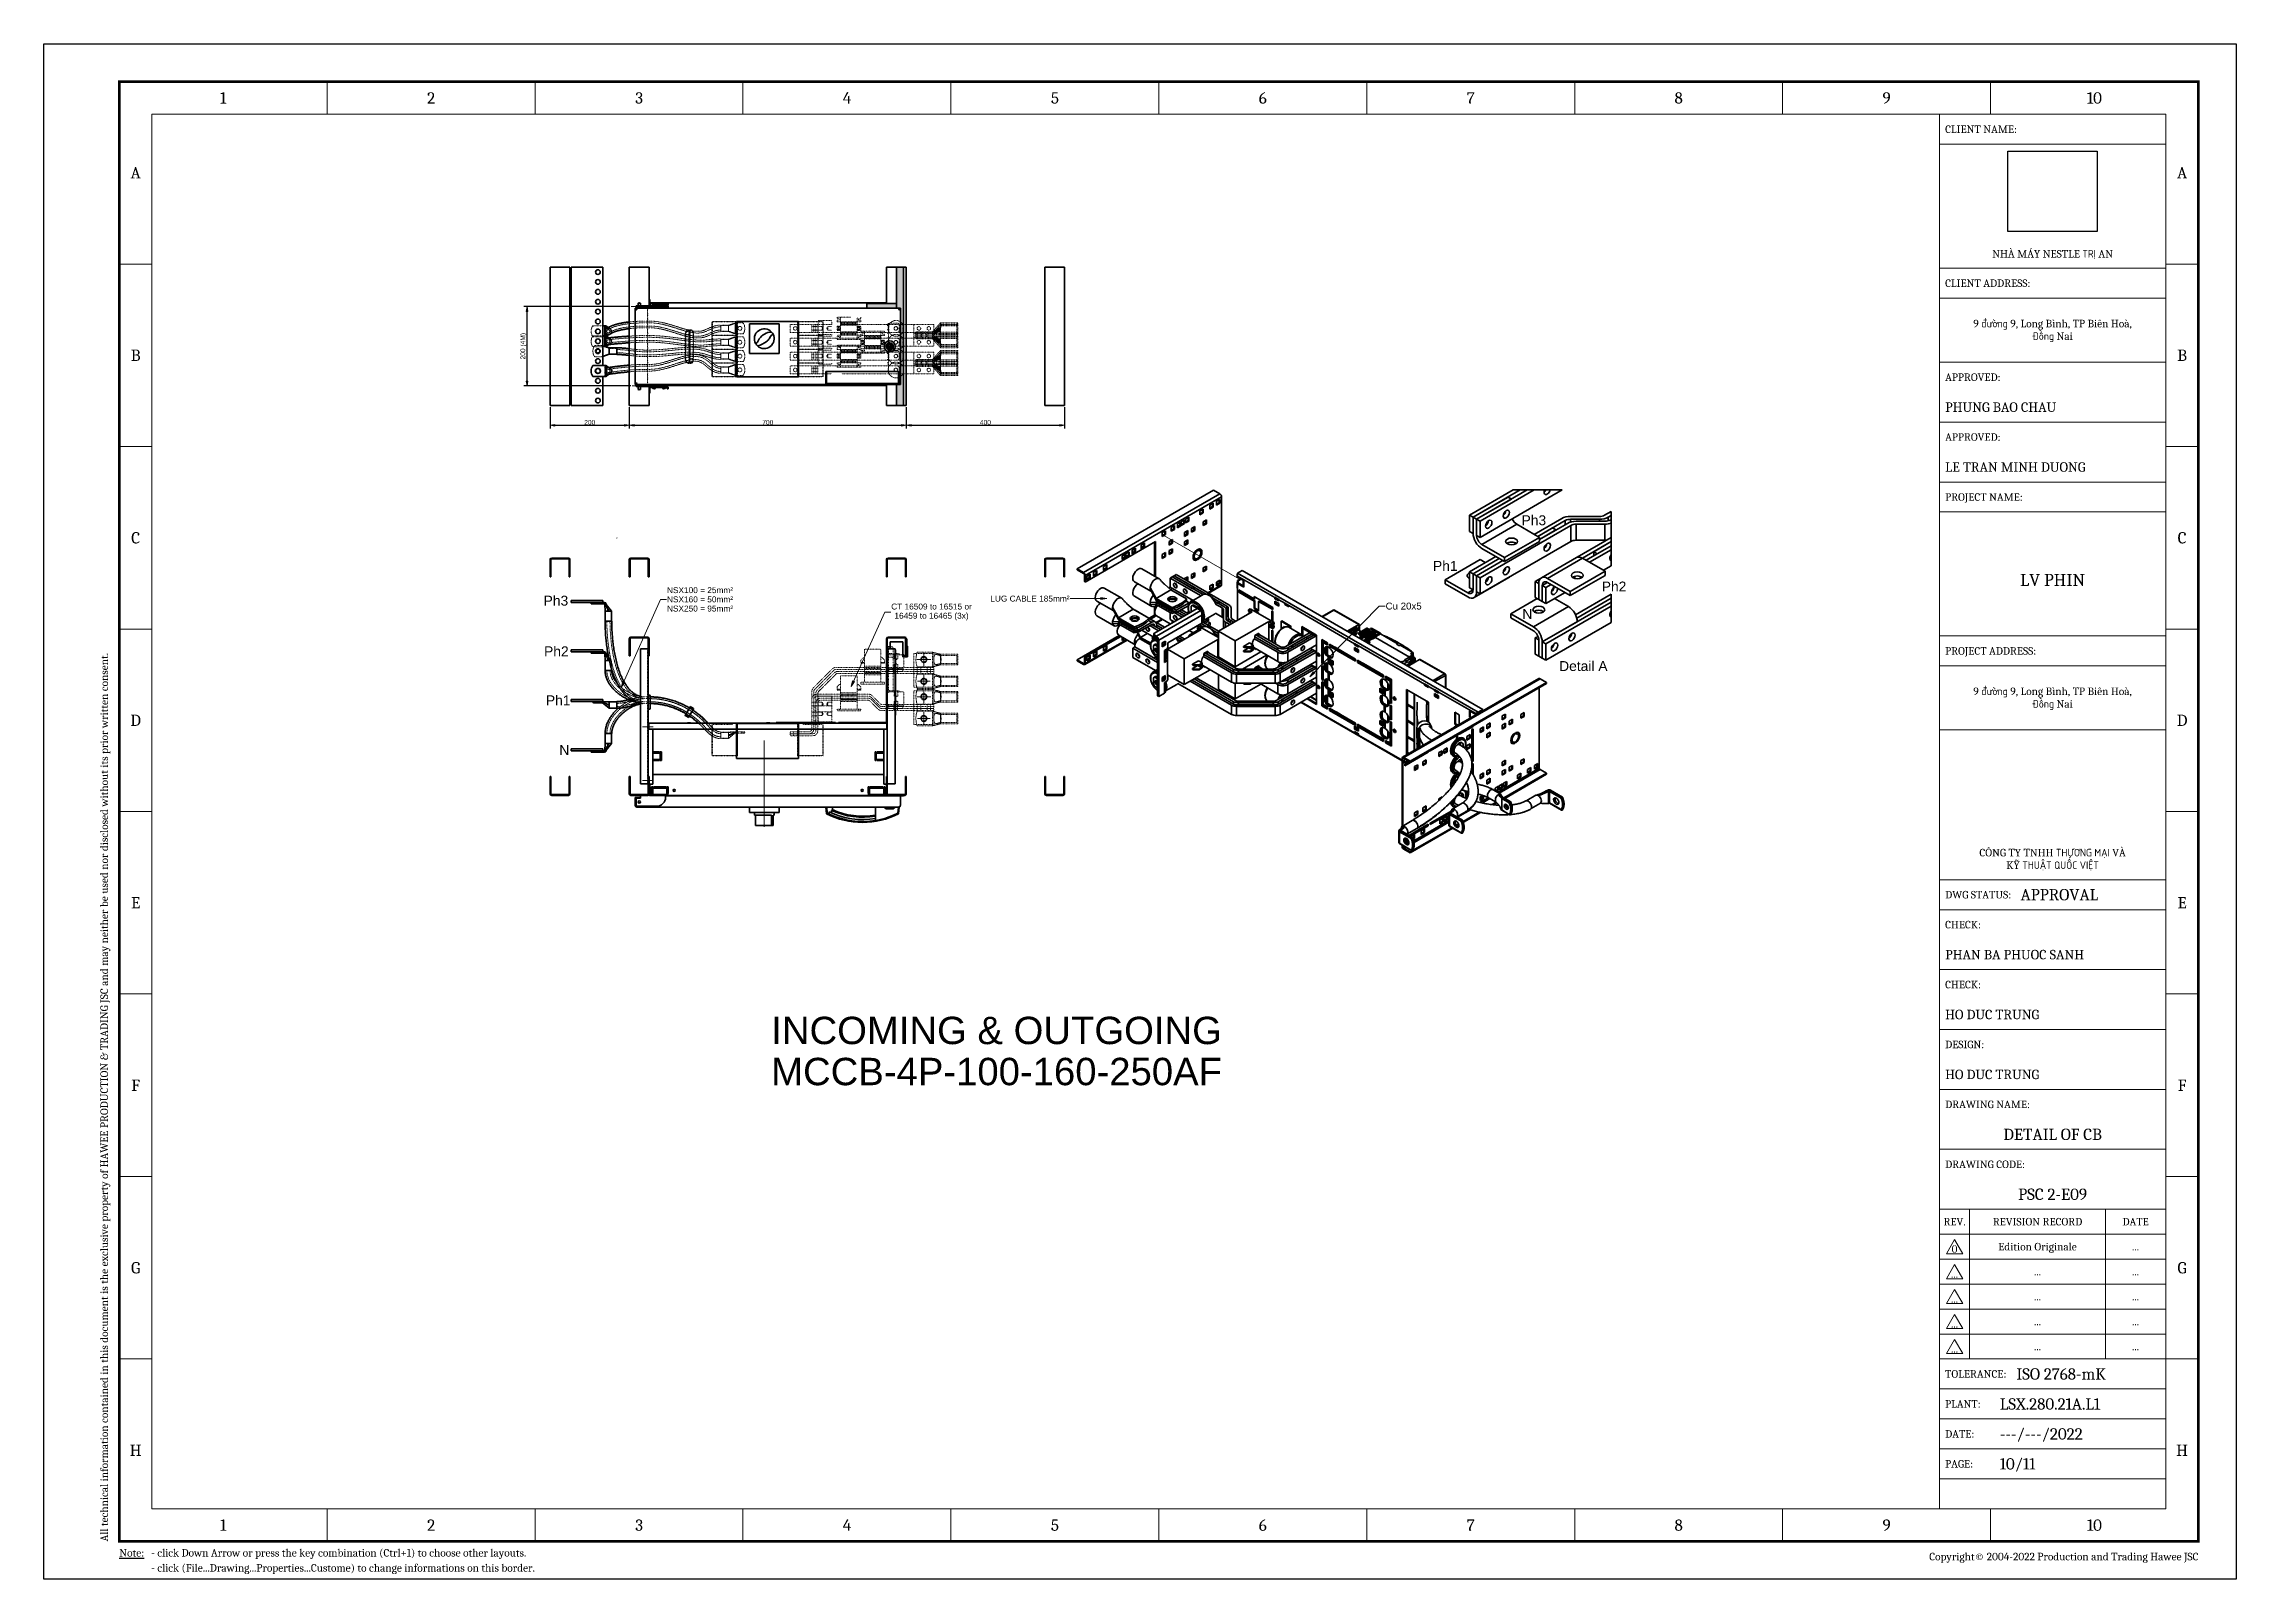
# Model space of a CAD drawing. Header units: millimetres. Extents: x -116965 to 323937, y 291661 to 566926.
# Drawn here: x -21087 to -15546, y 300387 to 304268 of the extents above; entities that cross this region are included whole.
import ezdxf
from ezdxf.enums import TextEntityAlignment as Align

# ---------------------------------------------------------------- set-up
doc = ezdxf.new("R2010")
doc.units = ezdxf.units.MM
doc.header["$PDMODE"] = 35
doc.linetypes.add('DASHED', pattern=[0.75, 0.5, -0.25])
doc.layers.get('0').update_dxf_attribs({"lineweight": 18})
for name, color, linetype, lineweight in [('Break Lines(Schneider)', 7, 'Continuous', 18), ('Center Mark(Schneider)', 7, 'Continuous', 18), ('Centerline(Schneider)', 7, 'Continuous', 18), ('Dimensions(Schneider)', 7, 'Continuous', 18), ('Hatch', 7, 'Continuous', 9), ('Hidden Edges(Schneider)', 7, 'DASHED', 18), ('Sketch Geometry(Schneider)', 7, 'Continuous', 35), ('Symbols(Schneider)', 7, 'Continuous', 18), ('Visible Edges(Schneider)', 7, 'Continuous', 35), ('Visible Tangent Edges(Schneider)', 7, 'Continuous', 35)]:
    doc.layers.add(name, color=color, linetype=linetype, lineweight=lineweight)
doc.styles.add('hwBorder', font='Cambria.ttf')
doc.styles.add('schneder_1', font='micross.ttf')
doc.styles.get("Standard").update_dxf_attribs({"font": 'arial.ttf'})
doc.dimstyles.new('estilo_Schneider', dxfattribs={"dimscale": 4, "dimtxt": 3, "dimasz": 3, "dimexe": 2, "dimexo": 1, "dimgap": 0.3, "dimtad": 1, "dimtoh": 1, "dimrnd": 1e-08, "dimzin": 12, "dimtxsty": 'schneder_1', "dimblk": 'Filled-1', "dimcen": 0.09, "dimdle": 10, "dimclrd": 7, "dimclre": 7, "dimclrt": 7, "dimadec": 1, "dimazin": 3, "dimtfac": 0.5, "dimtdec": 3, "dimtmove": 0, "dimatfit": 3, "dimldrblk": 'Filled-1', "dimfxl": 1, "dimtolj": 1, "dimlwd": 25, "dimlwe": 25, "dimarcsym": 0})
doc.dimstyles.new('estilo_Schneider$7', dxfattribs={"dimscale": 5, "dimtxt": 3, "dimasz": 3, "dimexe": 2, "dimexo": 1, "dimgap": 0.3, "dimtad": 1, "dimtoh": 1, "dimrnd": 1e-08, "dimzin": 12, "dimtxsty": 'schneder_1', "dimblk": 'Filled-1', "dimcen": 0.09, "dimdle": 10, "dimclrd": 7, "dimclre": 7, "dimclrt": 7, "dimadec": 1, "dimazin": 3, "dimtfac": 0.5, "dimtdec": 3, "dimtmove": 0, "dimatfit": 3, "dimldrblk": 'Filled-1', "dimfxl": 1, "dimtolj": 1, "dimlwd": 15, "dimlwe": 25, "dimarcsym": 0})
picture_1 = doc.add_image_def('image1.png', size_in_pixel=(430, 385))

msp = doc.modelspace()

# ---------------------------------------------------------------- texts
at = {"color": 7, "linetype": 'Continuous', "insert": (-18679.046895, 301808.615405), "char_height": 69.23076923, "width": 1420.7481594, "attachment_point": 2, "line_spacing_factor": 0.9}
msp.add_mtext('INCOMING & OUTGOING\\PMCCB-4P-100-160-250AF', dxfattribs=at)
at = {"layer": 'Symbols(Schneider)', "color": 7, "attachment_point": 5, "style": 'schneder_1'}
for s, insert, char_height, width in [('{\\fMicrosoft Sans Serif|b0|i0;\\H25.0000;Ph3}', (-17321.139527, 303063.617007), 25, 62.14285493), ('{\\fMicrosoft Sans Serif|b0|i0;\\H25.0000;Ph1}', (-17544.961739, 302948.349889), 25, 62.14285493), ('{\\fMicrosoft Sans Serif|b0|i0;\\H25.0000;Ph3}', (-19792.781623, 302860.347259), 25, 62.14285493), ('{LUG CABLE 185mm²}', (-18594.839995, 302865.618798), 15.0000006, 199.78380203), ('{\\fMicrosoft Sans Serif|b0|i0;\\H25.0000;Ph2}', (-17118.479343, 302896.275545), 25, 62.14285493), ('{\\fMicrosoft Sans Serif|b0|i0;\\H17.5000;Cu 20x5}', (-17650.254226, 302846.749195), 17.4999997, 90.15516639), ('{\\fMicrosoft Sans Serif|b0|i0;\\H25.0000;N}', (-17337.588307, 302826.925147), 25, 25.21235347), ('{\\fMicrosoft Sans Serif|b0|i0;\\H25.0000;Ph2}', (-19791.702361, 302732.454686), 25, 62.14285493), ('{\\fMicrosoft Sans Serif|b0|i0;\\H25.0000;Detail A}', (-17196.036456, 302695.001918), 25, 122.35521078), ('{\\fMicrosoft Sans Serif|b0|i0;\\H25.0000;Ph1}', (-19787.102899, 302608.531598), 25, 62.14285493), ('{\\fMicrosoft Sans Serif|b0|i0;\\H25.0000;N}', (-19771.624085, 302482.94619), 25, 25.21235347)]:
    msp.add_mtext(s, dxfattribs=dict(at, insert=insert, char_height=char_height, width=width))
at = {"layer": 'Symbols(Schneider)', "color": 7, "char_height": 15.0000006, "attachment_point": 5, "line_spacing_factor": 0.929937, "style": 'schneder_1'}
for s, insert, width in [('{NSX100 = 25mm²\\PNSX160 = 50mm²\\PNSX250 = 95mm²}', (-19428.617851, 302863.699905), 166.6100502), ('{CT 16509 to 16515 or\\P16459 to 16465 (3x)}', (-18843.520639, 302831.778583), 202.84171104)]:
    msp.add_mtext(s, dxfattribs=dict(at, insert=insert, width=width))

# ---------------------------------------------------------------- blocks, each defined once
blk = doc.blocks.new('Filled-1')
at = {"color": 0}
for p, q in [((0, 0), (-1, 0.17)), ((-1, 0.17), (-1, -0.17)), ((-1, 0), (0, 0)), ((-1, -0.17), (0, 0))]:
    blk.add_line(p, q, dxfattribs=at)
at = {"color": 0, "flags": 128}
blk.add_lwpolyline([(-1, -0.17), (0, 0), (-1, 0.17), (-1, -0.17)], dxfattribs=at)
at = {"color": 0}
blk.add_solid([(-1, -0.17), (0, 0), (-1, 0.17), (-1, -0.17)], dxfattribs=at)
blk = doc.blocks.new('*D1999')
at = {"layer": 'Defpoints', "color": 0, "linetype": 'Continuous', "lineweight": -3, "transparency": 16777216}
for p in [(-19865.6, 303603.8), (-19602.8, 303603.8), (-19599.8, 303403.8)]:
    blk.add_point(p, dxfattribs=at)
at = {"layer": 'Dimensions(Schneider)', "color": 7, "linetype": 'Continuous', "lineweight": 25, "transparency": 16777216}
for p, q in [((-19606.8, 303603.8), (-19873.6, 303603.8)), ((-19865.6, 303415.8), (-19865.6, 303591.8)), ((-19603.8, 303403.8), (-19873.6, 303403.8))]:
    blk.add_line(p, q, dxfattribs=at)
at = {"layer": 'Dimensions(Schneider)', "color": 7, "linetype": 'Continuous', "lineweight": 25, "transparency": 16777216, "xscale": 12, "yscale": 12, "zscale": 12}
for p, rotation in [((-19865.6, 303603.8), 90), ((-19865.6, 303403.8), 270)]:
    blk.add_blockref('Filled-1', p, dxfattribs=dict(at, rotation=rotation))
at = {"layer": 'Dimensions(Schneider)', "color": 7, "linetype": 'Continuous', "lineweight": 25, "transparency": 16777216, "insert": (-19874.6, 303503.8), "char_height": 12, "attachment_point": 5, "rotation": 90, "style": 'schneder_1'}
blk.add_mtext('\\A1;200 (4M)', dxfattribs=at)
blk = doc.blocks.new('*D2000')
at = {"layer": 'Defpoints', "color": 0, "linetype": 'Continuous', "lineweight": -3, "transparency": 16777216}
for p in [(-19807.3, 303353.8), (-19607.3, 303353.8), (-19607.3, 303303.8)]:
    blk.add_point(p, dxfattribs=at)
at = {"layer": 'Dimensions(Schneider)', "color": 7, "linetype": 'Continuous', "lineweight": 25, "transparency": 16777216}
for p, q in [((-19807.3, 303349.8), (-19807.3, 303295.8)), ((-19607.3, 303349.8), (-19607.3, 303295.8)), ((-19795.3, 303303.8), (-19619.3, 303303.8))]:
    blk.add_line(p, q, dxfattribs=at)
at = {"layer": 'Dimensions(Schneider)', "color": 7, "linetype": 'Continuous', "lineweight": 25, "transparency": 16777216, "xscale": 12, "yscale": 12, "zscale": 12, "rotation": 180}
blk.add_blockref('Filled-1', (-19807.3, 303303.8), dxfattribs=at)
at = {"layer": 'Dimensions(Schneider)', "color": 7, "linetype": 'Continuous', "lineweight": 25, "transparency": 16777216, "xscale": 12, "yscale": 12, "zscale": 12}
blk.add_blockref('Filled-1', (-19607.3, 303303.8), dxfattribs=at)
at = {"layer": 'Dimensions(Schneider)', "color": 7, "linetype": 'Continuous', "lineweight": 25, "transparency": 16777216, "insert": (-19707.3, 303311.2), "char_height": 12, "attachment_point": 5, "style": 'schneder_1'}
blk.add_mtext('\\A1;200', dxfattribs=at)
blk = doc.blocks.new('*D2001')
at = {"layer": 'Defpoints', "color": 0, "linetype": 'Continuous', "lineweight": -3, "transparency": 16777216}
for p in [(-19607.3, 303353.8), (-18907.3, 303353.8), (-18907.3, 303303.8)]:
    blk.add_point(p, dxfattribs=at)
at = {"layer": 'Dimensions(Schneider)', "color": 7, "linetype": 'Continuous', "lineweight": 25, "transparency": 16777216}
for p, q in [((-19607.3, 303349.8), (-19607.3, 303295.8)), ((-18907.3, 303349.8), (-18907.3, 303295.8)), ((-19595.3, 303303.8), (-18919.3, 303303.8))]:
    blk.add_line(p, q, dxfattribs=at)
at = {"layer": 'Dimensions(Schneider)', "color": 7, "linetype": 'Continuous', "lineweight": 25, "transparency": 16777216, "xscale": 12, "yscale": 12, "zscale": 12, "rotation": 180}
blk.add_blockref('Filled-1', (-19607.3, 303303.8), dxfattribs=at)
at = {"layer": 'Dimensions(Schneider)', "color": 7, "linetype": 'Continuous', "lineweight": 25, "transparency": 16777216, "xscale": 12, "yscale": 12, "zscale": 12}
blk.add_blockref('Filled-1', (-18907.3, 303303.8), dxfattribs=at)
at = {"layer": 'Dimensions(Schneider)', "color": 7, "linetype": 'Continuous', "lineweight": 25, "transparency": 16777216, "insert": (-19257.3, 303311.2), "char_height": 12, "attachment_point": 5, "style": 'schneder_1'}
blk.add_mtext('\\A1;700', dxfattribs=at)
blk = doc.blocks.new('*D2002')
at = {"layer": 'Defpoints', "color": 0, "linetype": 'Continuous', "lineweight": -3, "transparency": 16777216}
for p in [(-18907.3, 303353.8), (-18507.3, 303353.8), (-18507.3, 303303.8)]:
    blk.add_point(p, dxfattribs=at)
at = {"layer": 'Dimensions(Schneider)', "color": 7, "linetype": 'Continuous', "lineweight": 25, "transparency": 16777216}
for p, q in [((-18907.3, 303349.8), (-18907.3, 303295.8)), ((-18507.3, 303349.8), (-18507.3, 303295.8)), ((-18895.3, 303303.8), (-18519.3, 303303.8))]:
    blk.add_line(p, q, dxfattribs=at)
at = {"layer": 'Dimensions(Schneider)', "color": 7, "linetype": 'Continuous', "lineweight": 25, "transparency": 16777216, "xscale": 12, "yscale": 12, "zscale": 12, "rotation": 180}
blk.add_blockref('Filled-1', (-18907.3, 303303.8), dxfattribs=at)
at = {"layer": 'Dimensions(Schneider)', "color": 7, "linetype": 'Continuous', "lineweight": 25, "transparency": 16777216, "xscale": 12, "yscale": 12, "zscale": 12}
blk.add_blockref('Filled-1', (-18507.3, 303303.8), dxfattribs=at)
at = {"layer": 'Dimensions(Schneider)', "color": 7, "linetype": 'Continuous', "lineweight": 25, "transparency": 16777216, "insert": (-18707.3, 303311.2), "char_height": 12, "attachment_point": 5, "style": 'schneder_1'}
blk.add_mtext('\\A1;400', dxfattribs=at)
blk = doc.blocks.new('*U1980')
at = {"color": 5}
for p, q in [((37.57, 198.62), (37.57, 194.28)), ((65.14, 198.62), (65.14, 194.28)), ((92.7, 198.62), (92.7, 194.28)), ((120.27, 198.62), (120.27, 194.28)), ((147.84, 198.62), (147.84, 194.28)), ((175.41, 198.62), (175.41, 194.28)), ((202.98, 198.62), (202.98, 194.28)), ((230.54, 198.62), (230.54, 194.28)), ((258.11, 198.62), (258.11, 194.28)), ((10, 174.42), (14.34, 174.42)), ((285.68, 174.42), (281.34, 174.42)), ((10, 150.22), (14.34, 150.22)), ((285.68, 150.22), (281.34, 150.22)), ((10, 126.01), (14.34, 126.01)), ((285.68, 126.01), (281.34, 126.01)), ((10, 101.81), (14.34, 101.81)), ((285.68, 101.81), (281.34, 101.81)), ((10, 77.61), (14.34, 77.61)), ((285.68, 77.61), (281.34, 77.61)), ((10, 53.41), (14.34, 53.41)), ((285.68, 53.41), (281.34, 53.41)), ((10, 29.2), (14.34, 29.2)), ((285.68, 29.2), (281.34, 29.2)), ((37.57, 5), (37.57, 9.34)), ((65.14, 5), (65.14, 9.34)), ((92.7, 5), (92.7, 9.34)), ((120.27, 5), (120.27, 9.34)), ((147.84, 5), (147.84, 9.34)), ((175.41, 5), (175.41, 9.34)), ((202.98, 5), (202.98, 9.34)), ((230.54, 5), (230.54, 9.34)), ((258.11, 5), (258.11, 9.34))]:
    blk.add_line(p, q, dxfattribs=at)
at = {"color": 5, "const_width": 0.35}
blk.add_lwpolyline([(10, 198.62), (285.68, 198.62), (285.68, 5), (10, 5)], close=True, dxfattribs=at)
at = {"color": 5}
for points in [[(14.34, 194.28), (281.34, 194.28), (281.34, 9.34), (14.34, 9.34)], [(251.34, 194.28), (281.34, 194.28), (281.34, 190.31), (251.34, 190.31)], [(251.34, 190.31), (281.34, 190.31), (281.34, 173.87), (251.34, 173.87)], [(251.34, 173.87), (281.34, 173.87), (281.34, 169.9), (251.34, 169.9)], [(251.34, 173.87), (281.34, 173.87), (281.34, 169.9), (251.34, 169.9)], [(251.34, 169.9), (281.34, 169.9), (281.34, 153.45), (251.34, 153.45)], [(251.34, 169.9), (281.34, 169.9), (281.34, 161.4), (251.34, 161.4)], [(251.34, 161.4), (281.34, 161.4), (281.34, 153.45), (251.34, 153.45)], [(251.34, 153.45), (281.34, 153.45), (281.34, 145.51), (251.34, 145.51)], [(251.34, 145.51), (281.34, 145.51), (281.34, 141.54), (251.34, 141.54)], [(251.34, 141.54), (281.34, 141.54), (281.34, 125.1), (251.34, 125.1)], [(251.34, 125.1), (281.34, 125.1), (281.34, 121.12), (251.34, 121.12)], [(251.34, 121.12), (281.34, 121.12), (281.34, 112.63), (251.34, 112.63)], [(251.34, 92.76), (281.34, 92.76), (281.34, 112.63), (251.34, 112.63)], [(251.34, 92.76), (281.34, 92.76), (281.34, 88.79), (251.34, 88.79)], [(251.34, 80.85), (281.34, 80.85), (281.34, 88.79), (251.34, 88.79)], [(251.34, 72.9), (281.34, 72.9), (281.34, 80.85), (251.34, 80.85)], [(251.34, 64.96), (281.34, 64.96), (281.34, 72.9), (251.34, 72.9)], [(251.34, 57.01), (281.34, 57.01), (281.34, 64.96), (251.34, 64.96)], [(251.34, 49.07), (281.34, 49.07), (281.34, 57.01), (251.34, 57.01)], [(251.34, 49.07), (255.34, 49.07), (255.34, 45.76), (251.34, 45.76)], [(255.34, 49.07), (273.34, 49.07), (273.34, 45.76), (255.34, 45.76)], [(273.34, 49.07), (281.34, 49.07), (281.34, 45.76), (273.34, 45.76)], [(251.34, 45.76), (255.34, 45.76), (255.34, 42.44), (251.34, 42.44)], [(255.34, 45.76), (273.34, 45.76), (273.34, 42.44), (255.34, 42.44)], [(273.34, 45.76), (281.34, 45.76), (281.34, 42.44), (273.34, 42.44)], [(251.34, 42.44), (255.34, 42.44), (255.34, 39.13), (251.34, 39.13)], [(255.34, 42.44), (273.34, 42.44), (273.34, 39.13), (255.34, 39.13)], [(273.34, 42.44), (281.34, 42.44), (281.34, 39.13), (273.34, 39.13)], [(251.34, 39.13), (255.34, 39.13), (255.34, 35.82), (251.34, 35.82)], [(255.34, 39.13), (273.34, 39.13), (273.34, 35.82), (255.34, 35.82)], [(273.34, 39.13), (281.34, 39.13), (281.34, 35.82), (273.34, 35.82)], [(251.34, 35.82), (255.34, 35.82), (255.34, 32.51), (251.34, 32.51)], [(255.34, 35.82), (273.34, 35.82), (273.34, 32.51), (255.34, 32.51)], [(273.34, 35.82), (281.34, 35.82), (281.34, 32.51), (273.34, 32.51)], [(251.34, 32.51), (255.34, 32.51), (255.34, 29.2), (251.34, 29.2)], [(255.34, 32.51), (273.34, 32.51), (273.34, 29.2), (255.34, 29.2)], [(273.34, 32.51), (281.34, 32.51), (281.34, 29.2), (273.34, 29.2)], [(251.34, 29.2), (281.34, 29.2), (281.34, 25.23), (251.34, 25.23)], [(251.34, 25.23), (281.34, 25.23), (281.34, 21.26), (251.34, 21.26)], [(251.34, 21.26), (281.34, 21.26), (281.34, 17.28), (251.34, 17.28)], [(251.34, 17.28), (281.34, 17.28), (281.34, 13.31), (251.34, 13.31)], [(251.34, 13.31), (281.34, 13.31), (281.34, 9.34), (251.34, 9.34)]]:
    blk.add_lwpolyline(points, close=True, dxfattribs=at)
at = {"color": 253}
for points in [[(253.34, 45.04), (252.26, 43.16), (254.42, 43.16)], [(253.34, 41.73), (252.26, 39.85), (254.42, 39.85)], [(253.34, 38.42), (252.26, 36.54), (254.42, 36.54)], [(253.34, 35.11), (252.26, 33.23), (254.42, 33.23)], [(253.34, 31.8), (252.26, 29.92), (254.42, 29.92)]]:
    blk.add_lwpolyline(points, close=True, dxfattribs=at)
at = {"layer": 'Defpoints', "color": 4}
blk.add_lwpolyline([(0, 203.62), (290.68, 203.62), (290.68, 0), (0, 0)], close=True, dxfattribs=at)
at = {"color": 253, "style": 'hwBorder'}
for s, height, p in [('1', 1.5, (23.78, 196.45)), ('2', 1.5, (51.35, 196.45)), ('3', 1.5, (78.92, 196.45)), ('4', 1.5, (106.49, 196.45)), ('5', 1.5, (134.06, 196.45)), ('6', 1.5, (161.62, 196.45)), ('7', 1.5, (189.19, 196.45)), ('8', 1.5, (216.76, 196.45)), ('9', 1.5, (244.33, 196.45)), ('10', 1.5, (271.89, 196.45)), ('A', 1.5, (12.17, 186.52)), ('A', 1.5, (283.51, 186.52)), ('B', 1.5, (12.17, 162.32)), ('B', 1.5, (283.51, 162.32)), ('C', 1.5, (12.17, 138.11)), ('C', 1.5, (283.51, 138.11)), ('D', 1.5, (12.17, 113.91)), ('D', 1.5, (283.51, 113.91)), ('E', 1.5, (12.17, 89.71)), ('E', 1.5, (283.51, 89.71)), ('F', 1.5, (12.17, 65.51)), ('F', 1.5, (283.51, 65.51)), ('REV.', 1, (253.34, 47.41)), ('REVISION RECORD', 1, (264.34, 47.41)), ('DATE', 1, (277.34, 47.41)), ('G', 1.5, (12.17, 41.3)), ('G', 1.5, (283.51, 41.3)), ('H', 1.5, (12.17, 17.1)), ('H', 1.5, (283.51, 17.1)), ('1', 1.5, (23.78, 7.17)), ('2', 1.5, (51.35, 7.17)), ('3', 1.5, (78.92, 7.17)), ('4', 1.5, (106.49, 7.17)), ('5', 1.5, (134.06, 7.17)), ('6', 1.5, (161.62, 7.17)), ('7', 1.5, (189.19, 7.17)), ('8', 1.5, (216.76, 7.17)), ('9', 1.5, (244.33, 7.17)), ('10', 1.5, (271.89, 7.17))]:
    blk.add_text(s, height=height, dxfattribs=at).set_placement(p, align=Align.MIDDLE_CENTER)
for s, height, p in [('CLIENT NAME:', 1, (252.09, 192.3)), ('CLIENT ADDRESS:', 1, (252.09, 171.88)), ('APPROVED:', 1, (252.09, 159.41)), ('PHUNG BAO CHAU', 1.25, (252.09, 155.44)), ('APPROVED:', 1, (252.09, 151.47)), ('LE TRAN MINH DUONG', 1.25, (252.09, 147.5)), ('PROJECT NAME:', 1, (252.09, 143.52)), ('PROJECT ADDRESS:', 1, (252.09, 123.11)), ('DWG STATUS:', 1, (252.09, 90.78)), ('CHECK:', 1, (252.09, 86.81)), ('PHAN BA PHUOC SANH', 1.25, (252.09, 82.83)), ('CHECK:', 1, (252.09, 78.86)), ('HO DUC TRUNG', 1.25, (252.09, 74.89)), ('DESIGN:', 1, (252.09, 70.92)), ('HO DUC TRUNG', 1.25, (252.09, 66.94)), ('DRAWING NAME:', 1, (252.09, 62.97)), ('DRAWING CODE:', 1, (252.09, 55.02)), ('TOLERANCE:', 1, (252.09, 27.22)), ('PLANT:', 1, (252.09, 23.24)), ('LSX.280.21A.L1', 1.5, (259.34, 23.24)), ('DATE:', 1, (252.09, 19.27)), ('---/---/2022', 1.5, (259.34, 19.27)), ('PAGE:', 1, (252.09, 15.3))]:
    blk.add_text(s, height=height, dxfattribs=at).set_placement(p, align=Align.MIDDLE_LEFT)
blk.add_text('All technical information contained in this document is the exclusive property of HAWEE PRODUCTION & TRADING JSC and may neither be used nor disclosed without its prior written consent. ', height=1, rotation=90, dxfattribs=at).set_placement((8, 5), align=Align.MIDDLE_LEFT)
at = {"color": 6, "style": 'hwBorder'}
blk.add_text('APPROVAL', height=1.5, dxfattribs=at).set_placement((262.09, 90.78), align=Align.MIDDLE_LEFT)
at = {"color": 253, "style": 'hwBorder'}
blk.add_text('Copyright© 2004-2022 Production and Trading Hawee JSC', height=1, dxfattribs=at).set_placement((285.68, 3), align=Align.MIDDLE_RIGHT)
at = {"color": 253, "char_height": 1, "attachment_point": 5, "style": 'hwBorder'}
for s, insert in [('NHÀ MÁY NESTLE TRỊ AN', (266.34, 175.67)), ('CÔNG TY TNHH THƯƠNG MẠI VÀ KỸ THUẬT QUỐC VIỆT', (266.34, 95.42))]:
    blk.add_mtext_dynamic_manual_height_columns(s, width=20.9263, gutter_width=12.5, heights=[0], dxfattribs=dict(at, insert=insert))
at = {"color": 253, "char_height": 1, "width": 30, "attachment_point": 5, "style": 'hwBorder'}
for insert in [(266.34, 165.54), (266.34, 116.77)]:
    blk.add_mtext('9 đường 9, Long Bình, TP Biên Hoà,\\PĐồng Nai', dxfattribs=dict(at, insert=insert))
at = {"color": 253, "insert": (266.34, 132.52), "char_height": 1.6, "width": 30, "attachment_point": 5, "line_spacing_factor": 0.75, "style": 'hwBorder'}
blk.add_mtext('LV PHIN', dxfattribs=at)
at = {"color": 6, "style": 'hwBorder', "flags": 8}
for tag, p in [("DWG'SNAME", (266.34, 59)), ("DWG'SCODE2", (266.34, 51.05))]:
    blk.add_attdef(tag, text='', height=1.5, dxfattribs=at).set_placement(p, align=Align.MIDDLE_CENTER)
at = {"color": 253, "style": 'hwBorder', "flags": 8}
for tag, p in [('REV_0', (253.34, 43.79)), ('REV_MODIFY0', (264.34, 44.1)), ('REV_DATE0', (277.34, 44.1)), ('REV_1', (253.34, 40.48)), ('REV_MODIFY1', (264.34, 40.79)), ('REV_DATE1', (277.34, 40.79)), ('REV_MODIFY2', (264.34, 37.48)), ('REV_DATE2', (277.34, 37.48)), ('REV_2', (253.34, 37.17)), ('REV_3', (253.34, 33.86)), ('REV_MODIFY3', (264.34, 34.17)), ('REV_DATE3', (277.34, 34.17)), ('REV_4', (253.34, 30.55)), ('REV_MODIFY4', (264.34, 30.86)), ('REV_DATE4', (277.34, 30.86))]:
    blk.add_attdef(tag, text='', height=1, dxfattribs=at).set_placement(p, align=Align.MIDDLE_CENTER)
at = {"color": 6, "style": 'hwBorder', "flags": 8}
for tag, p in [('TOLERANCE', (261.54, 27.22)), ('PAGE', (259.34, 15.3))]:
    blk.add_attdef(tag, text='', height=1.5, dxfattribs=at).set_placement(p, align=Align.MIDDLE_LEFT)
at = {"layer": 'Defpoints', "color": 253, "style": 'hwBorder'}
for s, p in [('%%UNote:', (10, 3.5)), ('- click Down Arrow or press the key combination (Ctrl+1) to choose other layouts.', (14.23, 3.5)), ('- click (File...Drawing...Properties...Custome) to change informations on this border.', (14.23, 1.5))]:
    blk.add_text(s, height=1, dxfattribs=at).set_placement(p, align=Align.MIDDLE_LEFT)
at = {"lineweight": -3, "ltscale": 5}
image = blk.add_image(picture_1, insert=(260.4, 178.75), size_in_units=(11.87, 10.63), dxfattribs=at)
image.dxf.flags = 7

# ---------------------------------------------------------------- dimensions: what is measured, and where the dimension line sits
at = {"layer": 'Dimensions(Schneider)', "color": 7, "linetype": 'Continuous', "lineweight": 25}
dim = msp.add_linear_dim(base=(-19865.550566, 303603.779402), p1=(-19599.798825, 303403.779402), p2=(-19602.798825, 303603.779402), angle=90, text='<> (4M)', dimstyle='estilo_Schneider', override={"dimtoh": 0, "dimdec": 2, "dimtp": 0, "dimtm": 0, "dimtdec": 3, "dimatfit": 2}, dxfattribs=at)
dim.commit()
dim.dimension.update_dxf_attribs({"geometry": '*D1999', "text_midpoint": (-19865.550566, 303503.779402), "dimtype": 160})
for base, p1, p2, picture, middle in [((-19607.298825, 303303.779402), (-19807.298825, 303353.779402), (-19607.298825, 303353.779402), '*D2000', (-19707.298825, 303303.779402)), ((-18907.298825, 303303.779402), (-19607.298825, 303353.779402), (-18907.298825, 303353.779402), '*D2001', (-19257.298825, 303303.779402)), ((-18507.298825, 303303.779402), (-18907.298825, 303353.779402), (-18507.298825, 303353.779402), '*D2002', (-18707.298825, 303303.779402))]:
    dim = msp.add_linear_dim(base=base, p1=p1, p2=p2, dimstyle='estilo_Schneider', override={"dimtoh": 0, "dimdec": 2, "dimtp": 0, "dimtm": 0, "dimtdec": 3, "dimatfit": 2}, dxfattribs=at)
    dim.commit()
    dim.dimension.update_dxf_attribs({"geometry": picture, "text_midpoint": middle, "dimtype": 160})

# ---------------------------------------------------------------- hatches: boundary and pattern name
at = {"layer": 'Hatch'}
msp.add_hatch(color=256, dxfattribs=at).paths.add_polyline_path([(-18914.251709, 303353.74334), (-18932.304409, 303353.74334), (-18932.304409, 303406.72504), (-18922.307308, 303406.72504), (-18922.307308, 303599.842323), (-19007.293899, 303599.842323), (-19007.293899, 303611.799479), (-18932.304409, 303611.799479), (-18932.304409, 303703.683415), (-18914.251709, 303703.683415)])

# ---------------------------------------------------------------- linework, layer by layer
for p, q in [((-18932.304409, 303703.683415), (-18914.251709, 303703.683415)), ((-18932.304409, 303611.799479), (-18932.304409, 303703.683415)), ((-18914.251709, 303703.683415), (-18914.251709, 303353.74334)), ((-19007.293899, 303611.799479), (-18932.304409, 303611.799479)), ((-19007.293899, 303599.842323), (-19007.293899, 303611.799479)), ((-18922.307308, 303599.842323), (-19007.293899, 303599.842323)), ((-18922.307308, 303406.72504), (-18922.307308, 303599.842323)), ((-18932.304409, 303406.72504), (-18922.307308, 303406.72504)), ((-18932.304409, 303353.74334), (-18932.304409, 303406.72504)), ((-18914.251709, 303353.74334), (-18932.304409, 303353.74334))]:
    msp.add_line(p, q)
at = {"layer": 'Break Lines(Schneider)'}
msp.add_line((-19638.227362, 303018.953433), (-19639.359604, 303018.477895), dxfattribs=at)
at = {"layer": 'Center Mark(Schneider)', "linetype": 'Continuous'}
for p, q in [((-18844.877861, 302711.591878), (-18880.877861, 302711.591878)), ((-18862.877861, 302729.591878), (-18862.877861, 302693.591878)), ((-18846.877861, 302656.591878), (-18878.877861, 302656.591878)), ((-18862.877861, 302672.591878), (-18862.877861, 302640.591878)), ((-18844.877861, 302617.591878), (-18880.877861, 302617.591878)), ((-18862.877861, 302635.591878), (-18862.877861, 302599.591878)), ((-18846.877861, 302562.591878), (-18878.877861, 302562.591878)), ((-18862.877861, 302578.591878), (-18862.877861, 302546.591878))]:
    msp.add_line(p, q, dxfattribs=at)
at = {"layer": 'Centerline(Schneider)', "linetype": 'Continuous'}
for p, q in [((-19574.798825, 303603.779402), (-19602.798825, 303603.779402)), ((-19525.798825, 303403.779402), (-19599.798825, 303403.779402)), ((-18933.298825, 302570.679476), (-18933.298825, 302736.315878)), ((-19546.798825, 302541.815878), (-19573.798825, 302541.815878)), ((-19266.298825, 302506.829725), (-19266.298825, 302289.127404)), ((-19546.798825, 302405.815878), (-19573.798825, 302405.815878))]:
    msp.add_line(p, q, dxfattribs=at)
at = {"layer": 'Centerline(Schneider)'}
msp.add_line((-18065.054335, 302914.897863), (-18256.109284, 303025.20349), dxfattribs=at)
at = {"layer": 'Hidden Edges(Schneider)', "ltscale": 0.066033}
for p, q in [((-19563.298825, 303603.279402), (-19579.298825, 303603.279402)), ((-19579.298825, 303601.279402), (-19563.298825, 303601.279402)), ((-19563.298825, 303406.279402), (-19579.298825, 303406.279402)), ((-19579.298825, 303404.279402), (-19563.298825, 303404.279402))]:
    msp.add_line(p, q, dxfattribs=at)
at = {"layer": 'Hidden Edges(Schneider)', "ltscale": 0.143232}
msp.add_line((-19561.298825, 303599.279402), (-19561.298825, 303408.279402), dxfattribs=at)
at = {"layer": 'Hidden Edges(Schneider)', "ltscale": 0.008167}
for p, q in [((-19559.298825, 303595.429402), (-19561.298825, 303595.429402)), ((-19559.298825, 303587.129402), (-19561.298825, 303587.129402)), ((-19559.298825, 303585.252513), (-19561.298825, 303585.252513)), ((-19559.298825, 303584.779402), (-19561.298825, 303584.779402)), ((-19559.298825, 303582.252513), (-19561.298825, 303582.252513)), ((-19559.298825, 303581.779402), (-19561.298825, 303581.779402)), ((-19559.298825, 303576.779402), (-19561.298825, 303576.779402)), ((-19561.298825, 303572.19581), (-19559.298825, 303572.19581)), ((-19559.298825, 303567.929402), (-19561.298825, 303567.929402)), ((-19559.298825, 303559.629402), (-19561.298825, 303559.629402)), ((-19559.298825, 303547.929402), (-19561.298825, 303547.929402)), ((-19559.298825, 303545.362995), (-19561.298825, 303545.362995)), ((-19559.298825, 303539.629402), (-19561.298825, 303539.629402)), ((-19561.298825, 303535.69581), (-19559.298825, 303535.69581)), ((-19559.298825, 303514.98487), (-19561.298825, 303514.98487)), ((-19559.298825, 303511.86782), (-19561.298825, 303511.86782)), ((-19559.298825, 303508.862995), (-19561.298825, 303508.862995)), ((-19559.298825, 303506.279402), (-19561.298825, 303506.279402)), ((-19559.298825, 303501.279402), (-19561.298825, 303501.279402)), ((-19561.298825, 303499.19581), (-19559.298825, 303499.19581)), ((-19559.298825, 303495.690985), (-19561.298825, 303495.690985)), ((-19559.298825, 303492.573935), (-19561.298825, 303492.573935)), ((-19559.298825, 303472.362995), (-19561.298825, 303472.362995)), ((-19559.298825, 303467.929402), (-19561.298825, 303467.929402)), ((-19561.298825, 303462.69581), (-19559.298825, 303462.69581)), ((-19559.298825, 303459.629402), (-19561.298825, 303459.629402)), ((-19559.298825, 303447.929402), (-19561.298825, 303447.929402)), ((-19559.298825, 303439.629402), (-19561.298825, 303439.629402)), ((-19559.298825, 303435.862995), (-19561.298825, 303435.862995)), ((-19559.298825, 303430.779402), (-19561.298825, 303430.779402)), ((-19559.298825, 303425.779402), (-19561.298825, 303425.779402)), ((-19559.298825, 303422.779402), (-19561.298825, 303422.779402)), ((-19559.298825, 303420.429402), (-19561.298825, 303420.429402)), ((-19559.298825, 303412.129402), (-19561.298825, 303412.129402)), ((-19559.298825, 302734.965878), (-19561.298825, 302734.965878)), ((-19559.298825, 302733.815878), (-19561.298825, 302733.815878)), ((-19559.298825, 302726.665878), (-19561.298825, 302726.665878)), ((-19559.298825, 302717.965878), (-19561.298825, 302717.965878)), ((-19559.298825, 302709.965878), (-19561.298825, 302709.965878)), ((-19559.298825, 302709.665878), (-19561.298825, 302709.665878)), ((-19019.798825, 302702.091878), (-19019.798825, 302704.091878)), ((-19013.298825, 302717.091878), (-19015.298825, 302717.091878)), ((-19014.798825, 302702.091878), (-19014.798825, 302704.091878)), ((-18971.298825, 302717.091878), (-18969.298825, 302717.091878)), ((-18969.798825, 302702.091878), (-18969.798825, 302704.091878)), ((-18964.798825, 302702.091878), (-18964.798825, 302704.091878)), ((-19559.298825, 302701.665878), (-19561.298825, 302701.665878)), ((-19559.298825, 302692.965878), (-19561.298825, 302692.965878)), ((-19559.298825, 302688.965878), (-19561.298825, 302688.965878)), ((-19559.298825, 302684.665878), (-19561.298825, 302684.665878)), ((-19559.298825, 302680.665878), (-19561.298825, 302680.665878)), ((-19559.298825, 302675.815878), (-19561.298825, 302675.815878)), ((-19559.298825, 302670.815878), (-19561.298825, 302670.815878)), ((-19559.298825, 302649.465878), (-19561.298825, 302649.465878)), ((-19073.298825, 302649.591878), (-19075.298825, 302649.591878)), ((-19031.298825, 302649.591878), (-19029.298825, 302649.591878)), ((-19559.298825, 302646.465878), (-19561.298825, 302646.465878)), ((-19559.298825, 302641.165878), (-19561.298825, 302641.165878)), ((-19559.298825, 302638.165878), (-19561.298825, 302638.165878)), ((-19559.298825, 302636.965878), (-19561.298825, 302636.965878)), ((-19559.298825, 302628.665878), (-19561.298825, 302628.665878)), ((-19559.298825, 302621.465878), (-19561.298825, 302621.465878)), ((-19561.298825, 302617.315878), (-19559.298825, 302617.315878)), ((-19559.298825, 302613.165878), (-19561.298825, 302613.165878)), ((-19559.298825, 302610.315878), (-19561.298825, 302610.315878)), ((-19559.298825, 302605.315878), (-19561.298825, 302605.315878)), ((-19559.298825, 302602.315878), (-19561.298825, 302602.315878)), ((-19559.298825, 302598.965878), (-19561.298825, 302598.965878)), ((-19559.298825, 302597.315878), (-19561.298825, 302597.315878)), ((-19079.798825, 302634.591878), (-19079.798825, 302636.591878)), ((-19074.798825, 302634.591878), (-19074.798825, 302636.591878)), ((-19029.798825, 302634.591878), (-19029.798825, 302636.591878)), ((-19024.798825, 302634.591878), (-19024.798825, 302636.591878)), ((-19559.298825, 302590.665878), (-19561.298825, 302590.665878)), ((-19561.298825, 302590.315878), (-19559.298825, 302590.315878)), ((-19559.298825, 302578.965878), (-19561.298825, 302578.965878)), ((-19559.298825, 302570.665878), (-19561.298825, 302570.665878)), ((-19559.298825, 302566.315878), (-19561.298825, 302566.315878)), ((-19559.298825, 302563.315878), (-19561.298825, 302563.315878)), ((-19559.298825, 302545.965878), (-19561.298825, 302545.965878)), ((-19559.298825, 302537.665878), (-19561.298825, 302537.665878)), ((-19559.298825, 302528.965878), (-19561.298825, 302528.965878)), ((-19559.298825, 302523.465878), (-19561.298825, 302523.465878)), ((-19559.298825, 302520.665878), (-19561.298825, 302520.665878)), ((-19559.298825, 302515.165878), (-19561.298825, 302515.165878)), ((-19559.298825, 302507.965878), (-19561.298825, 302507.965878)), ((-19559.298825, 302499.665878), (-19561.298825, 302499.665878)), ((-19559.298825, 302498.465878), (-19561.298825, 302498.465878)), ((-19559.298825, 302490.465878), (-19561.298825, 302490.465878)), ((-19559.298825, 302490.165878), (-19561.298825, 302490.165878)), ((-19559.298825, 302487.465878), (-19561.298825, 302487.465878)), ((-19559.298825, 302482.165878), (-19561.298825, 302482.165878)), ((-19559.298825, 302479.165878), (-19561.298825, 302479.165878)), ((-19559.298825, 302472.965878), (-19561.298825, 302472.965878)), ((-19559.298825, 302469.065878), (-19561.298825, 302469.065878)), ((-19559.298825, 302465.965878), (-19561.298825, 302465.965878)), ((-19559.298825, 302464.665878), (-19561.298825, 302464.665878)), ((-19559.298825, 302458.815878), (-19561.298825, 302458.815878)), ((-19559.298825, 302456.815878), (-19561.298825, 302456.815878)), ((-19559.298825, 302451.965878), (-19561.298825, 302451.965878)), ((-19559.298825, 302449.665878), (-19561.298825, 302449.665878)), ((-19559.298825, 302446.565878), (-19561.298825, 302446.565878)), ((-19559.298825, 302443.965878), (-19561.298825, 302443.965878)), ((-19559.298825, 302443.665878), (-19561.298825, 302443.665878)), ((-19559.298825, 302435.665878), (-19561.298825, 302435.665878)), ((-19559.298825, 302426.965878), (-19561.298825, 302426.965878)), ((-19559.298825, 302418.665878), (-19561.298825, 302418.665878)), ((-19559.298825, 302409.965878), (-19561.298825, 302409.965878)), ((-19559.298825, 302401.665878), (-19561.298825, 302401.665878))]:
    msp.add_line(p, q, dxfattribs=at)
at = {"layer": 'Hidden Edges(Schneider)', "ltscale": 0.133284}
for p, q in [((-19674.298825, 303555.279402), (-19699.68935, 303555.279402)), ((-19674.298825, 303530.279402), (-19699.68935, 303530.279402))]:
    msp.add_line(p, q, dxfattribs=at)
at = {"layer": 'Hidden Edges(Schneider)', "ltscale": 0.000298091}
for p, q in [((-19669.630311, 303555.279402), (-19669.630311, 303555.194551)), ((-19669.630311, 303530.279402), (-19669.630311, 303530.194551)), ((-19669.630311, 302478.464043), (-19669.630311, 302478.418529))]:
    msp.add_line(p, q, dxfattribs=at)
at = {"layer": 'Hidden Edges(Schneider)', "ltscale": 0.131248}
msp.add_line((-19668.130312, 303554.279402), (-19668.130312, 303529.279401), dxfattribs=at)
at = {"layer": 'Hidden Edges(Schneider)', "ltscale": 5.07649e-05}
for p, q in [((-19668.115866, 303554.279402), (-19668.130312, 303554.279402)), ((-19668.115866, 303529.279402), (-19668.130312, 303529.279402)), ((-19668.115866, 302851.041158), (-19668.130312, 302851.074651)), ((-19668.115866, 302726.041158), (-19668.130312, 302726.074651))]:
    msp.add_line(p, q, dxfattribs=at)
at = {"layer": 'Hidden Edges(Schneider)', "ltscale": 0.005627}
for p, q in [((-19666.730311, 303554.279402), (-19668.115866, 303554.279402)), ((-19668.115968, 303528.279402), (-19666.730311, 303528.279402)), ((-19668.115968, 303503.279402), (-19666.730311, 303503.279402)), ((-19666.730311, 303529.279402), (-19668.115866, 303529.279402))]:
    msp.add_line(p, q, dxfattribs=at)
at = {"layer": 'Hidden Edges(Schneider)', "ltscale": 0.001668}
for p, q in [((-19666.730311, 303554.136461), (-19666.730311, 303554.279402)), ((-19666.730311, 303529.136461), (-19666.730311, 303529.279402)), ((-19666.730311, 302850.639409), (-19666.730311, 302851.042431)), ((-19666.730311, 302725.639409), (-19666.730311, 302726.042431))]:
    msp.add_line(p, q, dxfattribs=at)
at = {"layer": 'Hidden Edges(Schneider)', "ltscale": 0.130491}
msp.add_line((-19666.730311, 303554.136461), (-19666.730311, 303529.279404), dxfattribs=at)
at = {"layer": 'Hidden Edges(Schneider)', "ltscale": 0.131234}
for p, q in [((-19665.730311, 303553.779402), (-19665.730311, 303528.779402)), ((-19396.397301, 303565.129382), (-19333.897301, 303565.128774)), ((-19333.897292, 303566.128774), (-19396.397292, 303566.129382)), ((-19339.402796, 303561.279448), (-19339.402826, 303536.279448)), ((-19119.376161, 303566.129408), (-19181.876161, 303566.129408)), ((-19181.876161, 303565.129408), (-19119.376161, 303565.129408)), ((-19675.298825, 303478.779402), (-19675.298825, 303503.779402)), ((-19665.730311, 303528.779402), (-19665.730311, 303503.779402)), ((-19396.397978, 303495.629382), (-19333.897978, 303495.628774)), ((-19333.897968, 303496.628774), (-19396.397968, 303496.629382)), ((-19396.397637, 303530.629382), (-19333.897637, 303530.628774)), ((-19333.897628, 303531.628774), (-19396.397628, 303531.629382)), ((-19339.402866, 303491.279384), (-19339.402756, 303466.279384)), ((-19339.402772, 303526.27947), (-19339.40285, 303501.27947)), ((-19119.376161, 303531.629408), (-19181.876161, 303531.629408)), ((-19181.876161, 303530.629408), (-19119.376161, 303530.629408)), ((-19119.376161, 303496.629408), (-19181.876161, 303496.629408)), ((-19181.876161, 303495.629408), (-19119.376161, 303495.629408)), ((-19669.130311, 303453.779402), (-19669.130311, 303428.779402)), ((-19396.398655, 303426.129382), (-19333.898655, 303426.128774)), ((-19333.898645, 303427.128774), (-19396.398645, 303427.129382)), ((-19396.398319, 303460.629382), (-19333.898319, 303460.628774)), ((-19333.898309, 303461.628774), (-19396.398309, 303461.629382)), ((-19339.402811, 303456.279434), (-19339.402811, 303431.279434)), ((-19119.376161, 303461.629408), (-19181.876161, 303461.629408)), ((-19181.876161, 303460.629408), (-19119.376161, 303460.629408)), ((-19119.376161, 303427.129408), (-19181.876161, 303427.129408)), ((-19181.876161, 303426.129408), (-19119.376161, 303426.129408)), ((-18887.877861, 302726.591878), (-18837.877861, 302726.591878)), ((-18887.877861, 302686.591878), (-18837.877861, 302686.591878)), ((-18887.877861, 302681.591878), (-18837.877861, 302681.591878)), ((-18837.877861, 302641.591878), (-18887.877861, 302641.591878)), ((-18837.877861, 302632.591878), (-18887.877861, 302632.591878)), ((-18837.877861, 302592.591878), (-18887.877861, 302592.591878)), ((-18837.877861, 302587.591878), (-18887.877861, 302587.591878)), ((-18887.877861, 302547.591878), (-18837.877861, 302547.591878)), ((-19339.402826, 302529.244478), (-19339.402796, 302529.244478)), ((-19333.897311, 302468.815878), (-19396.397311, 302468.815878)), ((-19396.397311, 302467.815878), (-19333.897311, 302467.815878)), ((-19119.376161, 302468.815878), (-19181.876161, 302468.815878)), ((-19181.876161, 302467.815878), (-19119.376161, 302467.815878))]:
    msp.add_line(p, q, dxfattribs=at)
at = {"layer": 'Hidden Edges(Schneider)', "ltscale": 0.005977}
msp.add_line((-19660.048237, 303550.523912), (-19660.672897, 303550.986601), dxfattribs=at)
at = {"layer": 'Hidden Edges(Schneider)', "ltscale": 0.051567}
for p, q in [((-19554.642362, 303567.161402), (-19567.142362, 303567.161402)), ((-19554.642362, 303562.748152), (-19567.142362, 303562.748152)), ((-19554.642362, 303554.810652), (-19567.142362, 303554.810652)), ((-19554.642362, 303550.397402), (-19567.142362, 303550.397402)), ((-19555.455288, 303494.161402), (-19567.955288, 303494.161402)), ((-19555.455288, 303489.748152), (-19567.955288, 303489.748152)), ((-19555.455288, 303481.810652), (-19567.955288, 303481.810652)), ((-19554.642362, 303530.661402), (-19567.142362, 303530.661402)), ((-19554.642362, 303526.248152), (-19567.142362, 303526.248152)), ((-19554.642362, 303518.310652), (-19567.142362, 303518.310652)), ((-19554.642362, 303513.897402), (-19567.142362, 303513.897402)), ((-19555.455288, 303477.397402), (-19567.955288, 303477.397402)), ((-19555.455288, 303457.661402), (-19567.955288, 303457.661402)), ((-19555.455288, 303453.248152), (-19567.955288, 303453.248152)), ((-19555.455288, 303445.310652), (-19567.955288, 303445.310652)), ((-19555.455288, 303440.897402), (-19567.955288, 303440.897402)), ((-19554.642362, 302617.197878), (-19567.142362, 302617.197878)), ((-19554.642362, 302612.784628), (-19567.142362, 302612.784628)), ((-19554.642362, 302604.847128), (-19567.142362, 302604.847128)), ((-19554.642362, 302600.433878), (-19567.142362, 302600.433878))]:
    msp.add_line(p, q, dxfattribs=at)
at = {"layer": 'Hidden Edges(Schneider)', "ltscale": 0.157866}
for p, q in [((-19465.770397, 303533.129922), (-19465.983583, 303472.987123)), ((-19457.298829, 303473.011271), (-19457.085643, 303533.154069))]:
    msp.add_line(p, q, dxfattribs=at)
at = {"layer": 'Hidden Edges(Schneider)', "ltscale": 0.041233}
for p, q in [((-19465.770397, 303533.129922), (-19457.085643, 303533.154069)), ((-19455.846335, 303533.116451), (-19464.531088, 303533.092304)), ((-19459.609605, 303545.340773), (-19450.924852, 303545.36492)), ((-19450.917901, 303542.86493), (-19459.602654, 303542.840782)), ((-19451.074529, 303462.869058), (-19459.759282, 303462.84491)), ((-19459.752331, 303460.34492), (-19451.067578, 303460.369068)), ((-19446.14603, 303472.623874), (-19454.830784, 303472.599726)), ((-18925.298825, 303449.779402), (-18925.298825, 303439.779402)), ((-19456.059612, 302567.590597), (-19464.744366, 302572.547861)), ((-19455.846335, 302568.257719), (-19464.531088, 302573.214984)), ((-19445.932817, 302585.624229), (-19454.617571, 302590.581494))]:
    msp.add_line(p, q, dxfattribs=at)
at = {"layer": 'Hidden Edges(Schneider)', "ltscale": 0.15795}
for p, q in [((-19464.531088, 303533.092304), (-19464.744388, 303472.917376)), ((-19456.059634, 303472.941523), (-19455.846335, 303533.116451)), ((-19464.531088, 302573.214984), (-19464.744388, 302572.548176))]:
    msp.add_line(p, q, dxfattribs=at)
at = {"layer": 'Hidden Edges(Schneider)', "ltscale": 0.142782}
for p, q in [((-19398.397311, 303564.129402), (-19398.398636, 303428.129402)), ((-19333.898636, 303428.128774), (-19333.897311, 303564.128774)), ((-19181.876161, 303564.129408), (-19181.876161, 303428.129408)), ((-19117.376161, 303428.129408), (-19117.376161, 303564.129408)), ((-19398.397311, 302547.315878), (-19398.398636, 302547.315878)), ((-19396.398636, 302467.815878), (-19396.397311, 302467.815878))]:
    msp.add_line(p, q, dxfattribs=at)
at = {"layer": 'Hidden Edges(Schneider)', "ltscale": 0.165354}
for p, q in [((-19397.397618, 303532.629392), (-19397.397311, 303564.129392)), ((-19118.376161, 303459.629408), (-19118.376161, 303428.129408)), ((-19397.397618, 302469.815878), (-19397.397311, 302469.815878))]:
    msp.add_line(p, q, dxfattribs=at)
at = {"layer": 'Hidden Edges(Schneider)', "ltscale": 0.000313334}
for p, q in [((-19375.802821, 303540.397492), (-19375.902821, 303540.397492)), ((-19375.802815, 303544.810742), (-19375.902815, 303544.810742)), ((-19375.802806, 303552.748242), (-19375.902806, 303552.748242)), ((-19375.802801, 303557.161492), (-19375.902801, 303557.161492)), ((-19638.798825, 303499.279402), (-19638.898825, 303499.279402)), ((-19638.798825, 303495.248152), (-19638.898825, 303495.248152)), ((-19638.798825, 303487.310652), (-19638.898825, 303487.310652)), ((-19638.798825, 303483.279402), (-19638.898825, 303483.279402)), ((-19375.802847, 303487.161224), (-19375.902847, 303487.161224)), ((-19375.802837, 303505.397583), (-19375.902837, 303505.397584)), ((-19375.802828, 303482.747974), (-19375.902828, 303482.747974)), ((-19375.802823, 303509.810833), (-19375.902823, 303509.810834)), ((-19375.802798, 303517.748333), (-19375.902798, 303517.748334)), ((-19375.802785, 303522.161583), (-19375.902785, 303522.161584)), ((-19375.802811, 303452.161434), (-19375.902811, 303452.161434)), ((-19375.802811, 303447.748184), (-19375.902811, 303447.748184)), ((-19375.802811, 303439.810684), (-19375.902811, 303439.810684)), ((-19375.802811, 303435.397434), (-19375.902811, 303435.397434)), ((-19375.802793, 303474.810474), (-19375.902793, 303474.810474)), ((-19375.802774, 303470.397224), (-19375.902774, 303470.397224)), ((-19668.130311, 302808.86979), (-19668.130311, 302808.96979)), ((-19664.099061, 302808.86979), (-19664.099061, 302808.96979)), ((-19656.161561, 302808.86979), (-19656.161561, 302808.96979)), ((-19652.130311, 302808.86979), (-19652.130311, 302808.96979)), ((-19668.130311, 302683.86979), (-19668.130311, 302683.96979)), ((-19664.099061, 302683.86979), (-19664.099061, 302683.96979)), ((-19656.161561, 302683.86979), (-19656.161561, 302683.96979)), ((-19652.130311, 302683.86979), (-19652.130311, 302683.96979)), ((-19638.798825, 302604.815878), (-19638.898825, 302604.815878)), ((-19638.798825, 302600.784628), (-19638.898825, 302600.784628)), ((-19638.798825, 302592.847128), (-19638.898825, 302592.847128)), ((-19638.798825, 302588.815878), (-19638.898825, 302588.815878)), ((-19668.130311, 302524.361966), (-19668.130311, 302524.261966)), ((-19664.099061, 302524.361966), (-19664.099061, 302524.261966)), ((-19656.161561, 302524.361966), (-19656.161561, 302524.261966)), ((-19652.130311, 302524.361966), (-19652.130311, 302524.261966)), ((-19375.802811, 302528.626478), (-19375.902811, 302528.626478)), ((-19375.802811, 302524.213228), (-19375.902811, 302524.213228)), ((-19375.802811, 302516.275728), (-19375.902811, 302516.275728)), ((-19375.802811, 302511.862478), (-19375.902811, 302511.862478))]:
    msp.add_line(p, q, dxfattribs=at)
at = {"layer": 'Hidden Edges(Schneider)', "ltscale": 0.13193}
for p, q in [((-19375.902801, 303556.779492), (-19375.90282, 303540.779492)), ((-19638.798825, 303483.279402), (-19638.798825, 303499.279402)), ((-19375.902846, 303486.779224), (-19375.902776, 303470.779224)), ((-19375.902786, 303521.779584), (-19375.902836, 303505.779584)), ((-19375.902811, 303451.779434), (-19375.902811, 303435.779434)), ((-19668.130311, 302808.86979), (-19652.130311, 302808.86979)), ((-19668.130311, 302683.86979), (-19652.130311, 302683.86979)), ((-19638.798825, 302588.815878), (-19638.798825, 302604.815878)), ((-19652.130311, 302524.361966), (-19668.130311, 302524.361966)), ((-19375.902811, 302528.244478), (-19375.902811, 302512.244478))]:
    msp.add_line(p, q, dxfattribs=at)
at = {"layer": 'Hidden Edges(Schneider)', "ltscale": 0.0805}
for p, q in [((-19375.90282, 303540.779492), (-19356.40282, 303540.779469)), ((-19375.902801, 303556.779492), (-19356.402801, 303556.779469)), ((-19375.902846, 303486.779224), (-19356.402846, 303486.779309)), ((-19375.902836, 303505.779584), (-19356.402836, 303505.779523)), ((-19375.902786, 303521.779584), (-19356.402786, 303521.779523)), ((-19375.902811, 303451.779434), (-19356.402811, 303451.779434)), ((-19375.902811, 303435.779434), (-19356.402811, 303435.779434)), ((-19375.902776, 303470.779224), (-19356.402776, 303470.779309)), ((-19375.902811, 302528.244478), (-19356.402811, 302528.244478)), ((-19375.902811, 302512.244478), (-19356.402811, 302512.244478))]:
    msp.add_line(p, q, dxfattribs=at)
at = {"layer": 'Hidden Edges(Schneider)', "ltscale": 0.081212}
for p, q in [((-19375.902819, 303541.779492), (-19356.230523, 303541.779468)), ((-19638.798825, 303498.279402), (-19658.471121, 303498.279402)), ((-19375.902832, 303506.779584), (-19356.230537, 303506.779522)), ((-19375.902811, 303436.779434), (-19356.230515, 303436.779434)), ((-19375.90278, 303471.779224), (-19356.230484, 303471.77931))]:
    msp.add_line(p, q, dxfattribs=at)
at = {"layer": 'Hidden Edges(Schneider)', "ltscale": 0.081213}
for p, q in [((-19375.902802, 303555.779492), (-19356.230378, 303555.779468)), ((-19638.798825, 303484.279402), (-19658.471249, 303484.279402)), ((-19375.902841, 303485.779224), (-19356.230417, 303485.77931)), ((-19375.902789, 303520.779584), (-19356.230365, 303520.779522)), ((-19375.902811, 303450.779434), (-19356.230386, 303450.779434))]:
    msp.add_line(p, q, dxfattribs=at)
at = {"layer": 'Hidden Edges(Schneider)', "ltscale": 0.13823}
for p, q in [((-19375.802821, 303540.397492), (-19375.802801, 303557.161492)), ((-19375.802774, 303470.397224), (-19375.802847, 303487.161224)), ((-19375.802837, 303505.397583), (-19375.802785, 303522.161583)), ((-19375.802811, 303435.397434), (-19375.802811, 303452.161434)), ((-19375.802811, 302511.862478), (-19375.802811, 302528.626478))]:
    msp.add_line(p, q, dxfattribs=at)
at = {"layer": 'Hidden Edges(Schneider)', "ltscale": 0.075258}
for p, q in [((-19356.402802, 303555.965767), (-19356.40282, 303541.435175)), ((-19356.402842, 303485.965608), (-19356.402779, 303471.435016)), ((-19356.402788, 303520.965821), (-19356.402834, 303506.43523)), ((-19356.402811, 303450.965733), (-19356.402811, 303436.435141))]:
    msp.add_line(p, q, dxfattribs=at)
at = {"layer": 'Hidden Edges(Schneider)', "ltscale": 0.009386}
for p, q in [((-19356.40282, 303541.435175), (-19356.40282, 303540.837804)), ((-19356.402834, 303506.43523), (-19356.402835, 303505.837858)), ((-19356.402811, 303436.435141), (-19356.402811, 303435.83777)), ((-19356.402779, 303471.435016), (-19356.402776, 303470.837645))]:
    msp.add_line(p, q, dxfattribs=at)
at = {"layer": 'Hidden Edges(Schneider)', "ltscale": 0.003896}
for p, q in [((-19356.40282, 303540.837804), (-19356.40282, 303540.779469)), ((-19356.402835, 303505.837858), (-19356.402836, 303505.779523)), ((-19356.402811, 303435.83777), (-19356.402811, 303435.779434)), ((-19356.402776, 303470.837645), (-19356.402776, 303470.779309)), ((-19356.402811, 302521.208823), (-19356.402811, 302520.244478))]:
    msp.add_line(p, q, dxfattribs=at)
at = {"layer": 'Hidden Edges(Schneider)', "ltscale": 0.080292}
for p, q in [((-19339.402828, 303534.779448), (-19356.40282, 303540.779469)), ((-19339.402854, 303499.77947), (-19356.402836, 303505.779523)), ((-19339.402811, 303429.779434), (-19356.402811, 303435.779434)), ((-19339.402749, 303464.779384), (-19356.402776, 303470.779309))]:
    msp.add_line(p, q, dxfattribs=at)
at = {"layer": 'Hidden Edges(Schneider)', "ltscale": 0.007691}
for p, q in [((-19356.402801, 303556.587807), (-19356.402802, 303555.965767)), ((-19356.402845, 303486.587647), (-19356.402842, 303485.965608)), ((-19356.402786, 303521.587861), (-19356.402788, 303520.965821)), ((-19356.402811, 303451.587772), (-19356.402811, 303450.965733)), ((-19356.402811, 302518.503829), (-19356.402811, 302516.729209))]:
    msp.add_line(p, q, dxfattribs=at)
at = {"layer": 'Hidden Edges(Schneider)', "ltscale": 0.080765}
for p, q in [((-19356.402801, 303556.779469), (-19339.468248, 303562.756347)), ((-19356.402846, 303486.779309), (-19339.468326, 303492.756282)), ((-19356.402786, 303521.779523), (-19339.468221, 303527.756369)), ((-19356.402811, 303451.779434), (-19339.468264, 303457.756333))]:
    msp.add_line(p, q, dxfattribs=at)
at = {"layer": 'Hidden Edges(Schneider)', "ltscale": 0.007153}
for p, q in [((-19356.402801, 303556.779469), (-19356.402801, 303556.587807)), ((-19356.402846, 303486.779309), (-19356.402845, 303486.587647)), ((-19356.402786, 303521.779523), (-19356.402786, 303521.587861)), ((-19356.402811, 303451.779434), (-19356.402811, 303451.587772)), ((-19356.402811, 302520.244478), (-19356.402811, 302518.503829))]:
    msp.add_line(p, q, dxfattribs=at)
at = {"layer": 'Hidden Edges(Schneider)', "ltscale": 0.081083}
for p, q in [((-19356.232634, 303555.779071), (-19339.231502, 303561.779448)), ((-19658.468993, 303484.279799), (-19675.470118, 303478.279402)), ((-19356.232674, 303485.778913), (-19339.231575, 303491.779385)), ((-19356.232621, 303520.779125), (-19339.231478, 303526.77947)), ((-19356.232643, 303450.779037), (-19339.231518, 303456.779434))]:
    msp.add_line(p, q, dxfattribs=at)
at = {"layer": 'Hidden Edges(Schneider)', "ltscale": 0.080297}
for p, q in [((-19339.231534, 303535.779448), (-19356.232512, 303541.779816)), ((-19675.470118, 303504.279402), (-19658.469132, 303498.279055)), ((-19339.231558, 303500.77947), (-19356.232525, 303506.77987)), ((-19339.231518, 303430.779434), (-19356.232504, 303436.779782)), ((-19339.231461, 303465.779385), (-19356.232473, 303471.779658))]:
    msp.add_line(p, q, dxfattribs=at)
at = {"layer": 'Hidden Edges(Schneider)', "ltscale": 0.004033}
for p, q in [((-19346.897292, 303566.1289), (-19346.897301, 303565.1289)), ((-19168.876161, 303565.129408), (-19168.876161, 303566.129408)), ((-19346.897968, 303496.6289), (-19346.897978, 303495.6289)), ((-19346.897628, 303531.6289), (-19346.897637, 303530.6289)), ((-19168.876161, 303530.629408), (-19168.876161, 303531.629408)), ((-19168.876161, 303495.629408), (-19168.876161, 303496.629408)), ((-19346.898645, 303427.1289), (-19346.898655, 303426.1289)), ((-19346.898309, 303461.6289), (-19346.898319, 303460.6289)), ((-19168.876161, 303460.629408), (-19168.876161, 303461.629408)), ((-19168.876161, 303426.129408), (-19168.876161, 303427.129408)), ((-18952.298825, 302734.965878), (-18953.298825, 302734.965878)), ((-18952.298825, 302726.665878), (-18953.298825, 302726.665878))]:
    msp.add_line(p, q, dxfattribs=at)
at = {"layer": 'Hidden Edges(Schneider)', "ltscale": 0.001576}
for p, q in [((-19339.231317, 303535.779448), (-19339.613766, 303535.914498)), ((-19675.470335, 303504.279403), (-19675.087885, 303504.144353)), ((-19666.730311, 303503.279402), (-19666.730311, 303503.414452)), ((-19339.231341, 303500.779469), (-19339.613791, 303500.91452)), ((-19339.231301, 303430.779434), (-19339.613751, 303430.914484)), ((-19339.231244, 303465.779384), (-19339.613694, 303465.914433)), ((-19675.470335, 302603.415878), (-19675.087885, 302603.415878)), ((-19666.730311, 302482.190454), (-19666.730311, 302482.572906))]:
    msp.add_line(p, q, dxfattribs=at)
at = {"layer": 'Hidden Edges(Schneider)', "ltscale": 0.002088}
for p, q in [((-19339.402827, 303534.779449), (-19339.612377, 303534.853552)), ((-19675.298826, 303505.279402), (-19675.089275, 303505.205299)), ((-19339.402853, 303499.779471), (-19339.612404, 303499.853574)), ((-19339.40281, 303429.779435), (-19339.612361, 303429.853538)), ((-19339.402748, 303464.779385), (-19339.6123, 303464.853487))]:
    msp.add_line(p, q, dxfattribs=at)
at = {"layer": 'Hidden Edges(Schneider)', "ltscale": 0.002087}
for p, q in [((-19339.612358, 303562.705449), (-19339.402793, 303562.779448)), ((-19339.612436, 303492.705383), (-19339.402871, 303492.779384)), ((-19339.612332, 303527.705471), (-19339.402766, 303527.77947)), ((-19675.089261, 303477.353402), (-19675.298826, 303477.279402)), ((-19339.612375, 303457.705435), (-19339.40281, 303457.779434))]:
    msp.add_line(p, q, dxfattribs=at)
at = {"layer": 'Hidden Edges(Schneider)', "ltscale": 0.015362}
for p, q in [((-19339.402827, 303534.779449), (-19335.967477, 303534.779445)), ((-19675.298826, 303505.279402), (-19678.734176, 303505.279402)), ((-19339.402853, 303499.779471), (-19335.967504, 303499.77946)), ((-19339.40281, 303429.779435), (-19335.96746, 303429.779435)), ((-19339.402748, 303464.779385), (-19335.967399, 303464.7794))]:
    msp.add_line(p, q, dxfattribs=at)
at = {"layer": 'Hidden Edges(Schneider)', "ltscale": 0.01389}
for p, q in [((-19336.314888, 303562.779444), (-19339.402793, 303562.779448)), ((-19336.314967, 303492.779397), (-19339.402871, 303492.779384)), ((-19336.314862, 303527.77946), (-19339.402766, 303527.77947)), ((-19678.38673, 303477.279402), (-19675.298826, 303477.279402)), ((-19336.314905, 303457.779434), (-19339.40281, 303457.779434))]:
    msp.add_line(p, q, dxfattribs=at)
at = {"layer": 'Hidden Edges(Schneider)', "ltscale": 0.002507}
for p, q in [((-19339.231534, 303535.779448), (-19339.231317, 303535.779448)), ((-19675.470118, 303504.279403), (-19675.470335, 303504.279403)), ((-19339.231558, 303500.779469), (-19339.231341, 303500.779469)), ((-19339.231518, 303430.779434), (-19339.231301, 303430.779434)), ((-19339.231461, 303465.779384), (-19339.231244, 303465.779384))]:
    msp.add_line(p, q, dxfattribs=at)
at = {"layer": 'Hidden Edges(Schneider)', "ltscale": 0.004522}
for p, q in [((-19339.230153, 303561.779448), (-19339.231502, 303561.779448)), ((-19675.471467, 303478.279402), (-19675.470118, 303478.279402)), ((-19339.230226, 303491.779385), (-19339.231575, 303491.779385)), ((-19339.230128, 303526.77947), (-19339.231478, 303526.77947)), ((-19339.230168, 303456.779434), (-19339.231518, 303456.779434))]:
    msp.add_line(p, q, dxfattribs=at)
at = {"layer": 'Hidden Edges(Schneider)', "ltscale": 3.78582e-05}
for p, q in [((-19339.231315, 303535.779448), (-19339.197963, 303535.779448)), ((-19675.470336, 303504.279402), (-19675.503689, 303504.279402)), ((-19339.23134, 303500.77947), (-19339.197988, 303500.779469)), ((-19339.2313, 303430.779434), (-19339.197947, 303430.779434)), ((-19339.231243, 303465.779385), (-19339.19789, 303465.779385)), ((-19675.470336, 302603.415878), (-19675.503689, 302603.415878)), ((-19666.730311, 302482.190455), (-19666.730311, 302482.157102))]:
    msp.add_line(p, q, dxfattribs=at)
at = {"layer": 'Hidden Edges(Schneider)', "ltscale": 3.31775e-05}
for p, q in [((-19339.230152, 303561.779448), (-19339.197931, 303561.779448)), ((-19675.471468, 303478.279402), (-19675.503689, 303478.279402)), ((-19339.230224, 303491.779385), (-19339.198004, 303491.779385)), ((-19339.230127, 303526.77947), (-19339.197907, 303526.779469)), ((-19339.230167, 303456.779434), (-19339.197947, 303456.779434)), ((-19666.730311, 302851.042433), (-19666.730311, 302851.074653)), ((-19666.730311, 302726.042433), (-19666.730311, 302726.074653)), ((-19339.230152, 302526.844478), (-19339.197931, 302526.844478))]:
    msp.add_line(p, q, dxfattribs=at)
at = {"layer": 'Hidden Edges(Schneider)', "ltscale": 0.069351}
for p, q in [((-19336.314887, 303562.779444), (-19319.512269, 303562.779424)), ((-19336.314966, 303492.779397), (-19319.512347, 303492.779471)), ((-19336.314861, 303527.77946), (-19319.512242, 303527.779408)), ((-19678.386731, 303477.279402), (-19695.18935, 303477.279402)), ((-19336.314904, 303457.779434), (-19319.512286, 303457.779434))]:
    msp.add_line(p, q, dxfattribs=at)
at = {"layer": 'Hidden Edges(Schneider)', "ltscale": 0.067915}
for p, q in [((-19335.967477, 303534.779444), (-19319.512303, 303534.779424)), ((-19678.734176, 303505.279402), (-19695.18935, 303505.279402)), ((-19335.967503, 303499.779459), (-19319.512329, 303499.779408)), ((-19335.96746, 303429.779434), (-19319.512286, 303429.779434)), ((-19335.967398, 303464.779399), (-19319.512224, 303464.779471))]:
    msp.add_line(p, q, dxfattribs=at)
at = {"layer": 'Hidden Edges(Schneider)', "ltscale": 0.012885}
for p, q in [((-19333.897292, 303566.128774), (-19333.897311, 303564.128774)), ((-19181.876161, 303564.129408), (-19181.876161, 303566.129408)), ((-19669.630311, 303527.279402), (-19667.630311, 303527.279402)), ((-19669.630311, 303502.279402), (-19667.630311, 303502.279402)), ((-19333.898636, 303428.128774), (-19333.898655, 303426.128774)), ((-19181.876161, 303426.129408), (-19181.876161, 303428.129408)), ((-19398.397311, 302547.315878), (-19396.397292, 302547.315878)), ((-19119.376161, 302547.315878), (-19117.376161, 302547.315878)), ((-19181.876161, 302467.815878), (-19181.876161, 302469.815878))]:
    msp.add_line(p, q, dxfattribs=at)
at = {"layer": 'Hidden Edges(Schneider)', "ltscale": 0.082567}
for p, q in [((-19200.377861, 303538.779402), (-19200.377861, 303558.779402)), ((-19145.877861, 303538.779402), (-19145.877861, 303558.779402)), ((-19140.877861, 303538.779402), (-19140.877861, 303558.779402)), ((-19135.877861, 303538.779402), (-19135.877861, 303558.779402)), ((-19130.877861, 303538.779402), (-19130.877861, 303558.779402)), ((-18951.377861, 303538.779402), (-18951.377861, 303558.779402)), ((-18949.298825, 303561.779402), (-18929.298825, 303561.779402)), ((-18916.377861, 303558.779402), (-18916.377861, 303538.779402)), ((-18887.877861, 303558.779402), (-18887.877861, 303538.779402)), ((-18837.877861, 303538.779402), (-18837.877861, 303558.779402)), ((-19200.377861, 303503.779402), (-19200.377861, 303523.779402)), ((-19200.377861, 303468.779402), (-19200.377861, 303488.779402)), ((-19145.877861, 303503.779402), (-19145.877861, 303523.779402)), ((-19145.877861, 303468.779402), (-19145.877861, 303488.779402)), ((-19140.877861, 303503.779402), (-19140.877861, 303523.779402)), ((-19140.877861, 303468.779402), (-19140.877861, 303488.779402)), ((-19135.877861, 303503.779402), (-19135.877861, 303523.779402)), ((-19135.877861, 303468.779402), (-19135.877861, 303488.779402)), ((-19130.877861, 303503.779402), (-19130.877861, 303523.779402)), ((-19130.877861, 303468.779402), (-19130.877861, 303488.779402)), ((-18952.298825, 303523.779402), (-18952.298825, 303503.779402)), ((-18951.377861, 303503.779402), (-18951.377861, 303523.779402)), ((-18951.377861, 303468.779402), (-18951.377861, 303488.779402)), ((-18949.298825, 303491.779402), (-18929.298825, 303491.779402)), ((-18916.377861, 303523.779402), (-18916.377861, 303503.779402)), ((-18916.377861, 303488.779402), (-18916.377861, 303468.779402)), ((-18887.877861, 303523.779402), (-18887.877861, 303503.779402)), ((-18887.877861, 303488.779402), (-18887.877861, 303468.779402)), ((-18837.877861, 303503.779402), (-18837.877861, 303523.779402)), ((-18837.877861, 303468.779402), (-18837.877861, 303488.779402)), ((-19200.377861, 303433.779402), (-19200.377861, 303453.779402)), ((-19145.877861, 303433.779402), (-19145.877861, 303453.779402)), ((-19140.877861, 303433.779402), (-19140.877861, 303453.779402)), ((-19135.877861, 303433.779402), (-19135.877861, 303453.779402)), ((-19130.877861, 303433.779402), (-19130.877861, 303453.779402)), ((-18952.298825, 303453.779402), (-18952.298825, 303433.779402)), ((-18887.877861, 303453.779402), (-18887.877861, 303433.779402)), ((-18837.877861, 303433.779402), (-18837.877861, 303453.779402)), ((-18949.298825, 302726.815878), (-18929.298825, 302726.815878)), ((-18929.298825, 302632.815878), (-18949.298825, 302632.815878))]:
    msp.add_line(p, q, dxfattribs=at)
at = {"layer": 'Hidden Edges(Schneider)', "ltscale": 0.149606}
for p, q in [((-19143.377861, 303558.779402), (-19200.377861, 303558.779402)), ((-19200.377861, 303538.779402), (-19143.377861, 303538.779402)), ((-19143.377861, 303523.779402), (-19200.377861, 303523.779402)), ((-19200.377861, 303503.779402), (-19143.377861, 303503.779402)), ((-19143.377861, 303488.779402), (-19200.377861, 303488.779402)), ((-19200.377861, 303468.779402), (-19143.377861, 303468.779402)), ((-19143.377861, 303453.779402), (-19200.377861, 303453.779402)), ((-19200.377861, 303433.779402), (-19143.377861, 303433.779402)), ((-19200.377861, 302524.091878), (-19143.377861, 302524.091878)), ((-19143.377861, 302519.091878), (-19200.377861, 302519.091878))]:
    msp.add_line(p, q, dxfattribs=at)
at = {"layer": 'Hidden Edges(Schneider)', "ltscale": 0.020567}
for p, q in [((-19145.877861, 303553.279402), (-19140.877861, 303553.279402)), ((-19145.877861, 303544.279402), (-19140.877861, 303544.279402)), ((-19140.877861, 303553.279402), (-19135.877861, 303553.279402)), ((-19140.877861, 303544.279402), (-19135.877861, 303544.279402)), ((-19135.877861, 303553.279402), (-19130.877861, 303553.279402)), ((-19135.877861, 303544.279402), (-19130.877861, 303544.279402)), ((-18868.877861, 303536.279402), (-18868.877861, 303531.279402)), ((-18856.877861, 303536.279402), (-18856.877861, 303531.279402)), ((-19145.877861, 303518.279402), (-19140.877861, 303518.279402)), ((-19145.877861, 303509.279402), (-19140.877861, 303509.279402)), ((-19145.877861, 303483.279402), (-19140.877861, 303483.279402)), ((-19140.877861, 303518.279402), (-19135.877861, 303518.279402)), ((-19140.877861, 303509.279402), (-19135.877861, 303509.279402)), ((-19135.877861, 303518.279402), (-19130.877861, 303518.279402)), ((-19135.877861, 303509.279402), (-19130.877861, 303509.279402)), ((-19135.877861, 303483.279402), (-19130.877861, 303483.279402)), ((-18868.877861, 303526.279402), (-18868.877861, 303531.279402)), ((-18856.877861, 303526.279402), (-18856.877861, 303531.279402)), ((-19145.877861, 303474.279402), (-19140.877861, 303474.279402)), ((-19145.877861, 303448.279402), (-19140.877861, 303448.279402)), ((-19145.877861, 303439.279402), (-19140.877861, 303439.279402)), ((-19140.877861, 303448.279402), (-19135.877861, 303448.279402)), ((-19140.877861, 303439.279402), (-19135.877861, 303439.279402)), ((-19135.877861, 303474.279402), (-19130.877861, 303474.279402)), ((-19135.877861, 303448.279402), (-19130.877861, 303448.279402)), ((-19135.877861, 303439.279402), (-19130.877861, 303439.279402)), ((-18887.877861, 303461.279402), (-18887.877861, 303456.279402)), ((-18868.877861, 303466.279402), (-18868.877861, 303461.279402)), ((-18868.877861, 303456.279402), (-18868.877861, 303461.279402)), ((-18856.877861, 303466.279402), (-18856.877861, 303461.279402)), ((-18856.877861, 303456.279402), (-18856.877861, 303461.279402)), ((-18837.877861, 303456.279402), (-18837.877861, 303461.279402)), ((-18944.298825, 302717.815878), (-18949.298825, 302717.815878)), ((-18951.377861, 302686.591878), (-18951.377861, 302681.591878)), ((-18938.377861, 302691.591878), (-18938.377861, 302686.591878)), ((-18938.377861, 302681.591878), (-18938.377861, 302686.591878)), ((-18938.377861, 302681.591878), (-18938.377861, 302676.591878)), ((-18929.377861, 302691.591878), (-18929.377861, 302686.591878)), ((-18929.377861, 302681.591878), (-18929.377861, 302686.591878)), ((-18929.377861, 302681.591878), (-18929.377861, 302676.591878)), ((-18916.377861, 302686.591878), (-18916.377861, 302681.591878)), ((-18879.877861, 302691.591878), (-18879.877861, 302686.591878)), ((-18879.877861, 302681.591878), (-18879.877861, 302686.591878)), ((-18879.877861, 302681.591878), (-18879.877861, 302676.591878)), ((-18870.877861, 302691.591878), (-18870.877861, 302686.591878)), ((-18870.877861, 302681.591878), (-18870.877861, 302686.591878)), ((-18870.877861, 302681.591878), (-18870.877861, 302676.591878)), ((-18854.877861, 302691.591878), (-18854.877861, 302686.591878)), ((-18854.877861, 302681.591878), (-18854.877861, 302686.591878)), ((-18854.877861, 302681.591878), (-18854.877861, 302676.591878)), ((-18845.877861, 302691.591878), (-18845.877861, 302686.591878)), ((-18845.877861, 302681.591878), (-18845.877861, 302686.591878)), ((-18845.877861, 302681.591878), (-18845.877861, 302676.591878)), ((-18837.877861, 302681.591878), (-18837.877861, 302676.591878)), ((-19145.877861, 302603.591878), (-19140.877861, 302603.591878)), ((-19145.877861, 302594.591878), (-19140.877861, 302594.591878)), ((-19135.877861, 302616.591878), (-19140.877861, 302616.591878)), ((-19140.877861, 302616.591878), (-19140.877861, 302611.591878)), ((-19140.877861, 302603.591878), (-19135.877861, 302603.591878)), ((-19140.877861, 302594.591878), (-19135.877861, 302594.591878)), ((-19135.877861, 302591.591878), (-19140.877861, 302591.591878)), ((-19135.877861, 302603.591878), (-19130.877861, 302603.591878)), ((-19135.877861, 302594.591878), (-19130.877861, 302594.591878)), ((-18951.377861, 302592.591878), (-18951.377861, 302587.591878)), ((-18938.377861, 302597.591878), (-18938.377861, 302592.591878)), ((-18938.377861, 302587.591878), (-18938.377861, 302592.591878)), ((-18929.377861, 302597.591878), (-18929.377861, 302592.591878)), ((-18929.377861, 302587.591878), (-18929.377861, 302592.591878)), ((-18916.377861, 302592.591878), (-18916.377861, 302587.591878)), ((-18887.877861, 302592.591878), (-18887.877861, 302587.591878)), ((-18879.877861, 302597.591878), (-18879.877861, 302592.591878)), ((-18879.877861, 302587.591878), (-18879.877861, 302592.591878)), ((-18870.877861, 302597.591878), (-18870.877861, 302592.591878)), ((-18870.877861, 302587.591878), (-18870.877861, 302592.591878)), ((-18854.877861, 302597.591878), (-18854.877861, 302592.591878)), ((-18854.877861, 302587.591878), (-18854.877861, 302592.591878)), ((-18845.877861, 302597.591878), (-18845.877861, 302592.591878)), ((-18845.877861, 302587.591878), (-18845.877861, 302592.591878)), ((-18837.877861, 302597.591878), (-18837.877861, 302592.591878)), ((-18837.877861, 302587.591878), (-18837.877861, 302592.591878)), ((-19145.877861, 302578.591878), (-19140.877861, 302578.591878)), ((-19145.877861, 302569.591878), (-19140.877861, 302569.591878)), ((-19135.877861, 302581.591878), (-19140.877861, 302581.591878)), ((-19140.877861, 302578.591878), (-19135.877861, 302578.591878)), ((-19140.877861, 302569.591878), (-19135.877861, 302569.591878)), ((-19135.877861, 302556.591878), (-19140.877861, 302556.591878)), ((-19135.877861, 302578.591878), (-19130.877861, 302578.591878)), ((-19135.877861, 302569.591878), (-19130.877861, 302569.591878)), ((-18938.377861, 302587.591878), (-18938.377861, 302582.591878)), ((-18929.377861, 302587.591878), (-18929.377861, 302582.591878)), ((-18879.877861, 302587.591878), (-18879.877861, 302582.591878)), ((-18870.877861, 302587.591878), (-18870.877861, 302582.591878)), ((-18854.877861, 302587.591878), (-18854.877861, 302582.591878)), ((-18845.877861, 302587.591878), (-18845.877861, 302582.591878)), ((-18837.877861, 302587.591878), (-18837.877861, 302582.591878)), ((-19200.377861, 302524.091878), (-19200.377861, 302529.091878)), ((-19200.377861, 302519.091878), (-19200.377861, 302524.091878)), ((-19192.377861, 302529.091878), (-19192.377861, 302524.091878)), ((-19192.377861, 302524.091878), (-19192.377861, 302519.091878)), ((-19183.377861, 302529.091878), (-19183.377861, 302524.091878)), ((-19183.377861, 302524.091878), (-19183.377861, 302519.091878))]:
    msp.add_line(p, q, dxfattribs=at)
at = {"layer": 'Hidden Edges(Schneider)', "ltscale": 0.081058}
for p, q in [((-19143.377861, 303558.779402), (-19130.877861, 303558.779402)), ((-19130.877861, 303538.779402), (-19143.377861, 303538.779402)), ((-18887.877861, 303526.279402), (-18887.877861, 303538.779402)), ((-18837.877861, 303538.779402), (-18837.877861, 303526.279402)), ((-19143.377861, 303523.779402), (-19130.877861, 303523.779402)), ((-19130.877861, 303503.779402), (-19143.377861, 303503.779402)), ((-19143.377861, 303488.779402), (-19130.877861, 303488.779402)), ((-19130.877861, 303468.779402), (-19143.377861, 303468.779402)), ((-19143.377861, 303453.779402), (-19130.877861, 303453.779402)), ((-19130.877861, 303433.779402), (-19143.377861, 303433.779402)), ((-18887.877861, 302681.591878), (-18887.877861, 302694.091878)), ((-18837.877861, 302694.091878), (-18837.877861, 302681.591878))]:
    msp.add_line(p, q, dxfattribs=at)
at = {"layer": 'Hidden Edges(Schneider)', "ltscale": 0.048595}
for p, q in [((-19123.377861, 303558.779402), (-19130.877861, 303558.779402)), ((-19130.877861, 303538.779402), (-19123.377861, 303538.779402)), ((-19123.377861, 303488.779402), (-19130.877861, 303488.779402)), ((-19130.877861, 303468.779402), (-19123.377861, 303468.779402)), ((-18887.877861, 303468.779402), (-18887.877861, 303461.279402)), ((-18837.877861, 303461.279402), (-18837.877861, 303468.779402)), ((-18887.877861, 302600.091878), (-18887.877861, 302592.591878)), ((-18887.877861, 302587.591878), (-18887.877861, 302580.091878))]:
    msp.add_line(p, q, dxfattribs=at)
at = {"layer": 'Hidden Edges(Schneider)', "ltscale": 0.148422}
for p, q in [((-19130.298825, 303530.779402), (-19130.298825, 303566.779402)), ((-19130.298825, 303460.779402), (-19130.298825, 303496.779402)), ((-18915.298825, 302688.815878), (-18951.298825, 302688.815878)), ((-19130.298825, 302556.315878), (-19130.298825, 302592.315878)), ((-18915.298825, 302594.815878), (-18951.298825, 302594.815878))]:
    msp.add_line(p, q, dxfattribs=at)
at = {"layer": 'Hidden Edges(Schneider)', "ltscale": 0.042672}
for p, q in [((-19119.950825, 303553.279402), (-19130.298825, 303553.279402)), ((-19119.950825, 303544.279402), (-19130.298825, 303544.279402)), ((-19105.646825, 303553.279402), (-19095.298825, 303553.279402)), ((-19105.646825, 303544.279402), (-19095.298825, 303544.279402)), ((-19119.950825, 303518.279402), (-19130.298825, 303518.279402)), ((-19119.950825, 303509.279402), (-19130.298825, 303509.279402)), ((-19119.950825, 303483.279402), (-19130.298825, 303483.279402)), ((-19105.646825, 303518.279402), (-19095.298825, 303518.279402)), ((-19105.646825, 303509.279402), (-19095.298825, 303509.279402)), ((-19105.646825, 303483.279402), (-19095.298825, 303483.279402)), ((-19119.950825, 303474.279402), (-19130.298825, 303474.279402)), ((-19105.646825, 303474.279402), (-19095.298825, 303474.279402)), ((-18937.798825, 302713.467878), (-18937.798825, 302723.815878)), ((-18928.798825, 302713.467878), (-18928.798825, 302723.815878)), ((-18937.798825, 302699.163878), (-18937.798825, 302688.815878)), ((-18928.798825, 302699.163878), (-18928.798825, 302688.815878)), ((-19119.950825, 302603.815878), (-19130.298825, 302603.815878)), ((-19119.950825, 302594.815878), (-19130.298825, 302594.815878)), ((-19105.646825, 302603.815878), (-19095.298825, 302603.815878)), ((-19105.646825, 302594.815878), (-19095.298825, 302594.815878)), ((-18937.798825, 302619.467878), (-18937.798825, 302629.815878)), ((-18937.798825, 302605.163878), (-18937.798825, 302594.815878)), ((-18928.798825, 302619.467878), (-18928.798825, 302629.815878)), ((-18928.798825, 302605.163878), (-18928.798825, 302594.815878)), ((-19119.950825, 302578.815878), (-19130.298825, 302578.815878)), ((-19119.950825, 302569.815878), (-19130.298825, 302569.815878)), ((-19105.646825, 302578.815878), (-19095.298825, 302578.815878)), ((-19105.646825, 302569.815878), (-19095.298825, 302569.815878))]:
    msp.add_line(p, q, dxfattribs=at)
at = {"layer": 'Hidden Edges(Schneider)', "ltscale": 0.16273}
for p, q in [((-19097.298825, 303568.779402), (-19128.298825, 303568.779402)), ((-19128.298825, 303533.779402), (-19097.298825, 303533.779402)), ((-19097.298825, 303528.779402), (-19128.298825, 303528.779402)), ((-19097.298825, 303498.779402), (-19128.298825, 303498.779402)), ((-19128.298825, 303493.779402), (-19097.298825, 303493.779402)), ((-19097.298825, 303458.779402), (-19128.298825, 303458.779402)), ((-19128.298825, 302619.315878), (-19097.298825, 302619.315878)), ((-19097.298825, 302594.315878), (-19128.298825, 302594.315878)), ((-18913.298825, 302596.815878), (-18913.298825, 302627.815878)), ((-19128.298825, 302579.315878), (-19097.298825, 302579.315878)), ((-19097.298825, 302554.315878), (-19128.298825, 302554.315878))]:
    msp.add_line(p, q, dxfattribs=at)
at = {"layer": 'Hidden Edges(Schneider)', "ltscale": 0.147397}
msp.add_line((-19095.298825, 303558.779402), (-19123.377861, 303558.779402), dxfattribs=at)
at = {"layer": 'Hidden Edges(Schneider)', "ltscale": 0.138692}
for p, q in [((-19123.377861, 303538.779402), (-19004.484462, 303538.779402)), ((-19004.484462, 303488.779402), (-19123.377861, 303488.779402)), ((-19123.377861, 303468.779402), (-19004.484462, 303468.779402)), ((-19123.377861, 302614.091878), (-19004.484462, 302614.091878)), ((-19004.484462, 302609.091878), (-19123.377861, 302609.091878))]:
    msp.add_line(p, q, dxfattribs=at)
at = {"layer": 'Hidden Edges(Schneider)', "ltscale": 0.058334}
for p, q in [((-19119.950825, 303553.279402), (-19119.950825, 303544.279402)), ((-19105.646825, 303544.279402), (-19105.646825, 303553.279402)), ((-19119.950825, 303518.279402), (-19119.950825, 303509.279402)), ((-19119.950825, 303483.279402), (-19119.950825, 303474.279402)), ((-19105.646825, 303509.279402), (-19105.646825, 303518.279402)), ((-19105.646825, 303474.279402), (-19105.646825, 303483.279402)), ((-18928.798825, 302713.467878), (-18937.798825, 302713.467878)), ((-18937.798825, 302699.163878), (-18928.798825, 302699.163878)), ((-19119.950825, 302603.815878), (-19119.950825, 302594.815878)), ((-19105.646825, 302594.815878), (-19105.646825, 302603.815878)), ((-18928.798825, 302619.467878), (-18937.798825, 302619.467878)), ((-18937.798825, 302605.163878), (-18928.798825, 302605.163878)), ((-19119.950825, 302578.815878), (-19119.950825, 302569.815878)), ((-19105.646825, 302569.815878), (-19105.646825, 302578.815878))]:
    msp.add_line(p, q, dxfattribs=at)
at = {"layer": 'Hidden Edges(Schneider)', "ltscale": 0.021599}
for p, q in [((-19117.246952, 303548.779402), (-19119.950825, 303553.279402)), ((-19117.246952, 303548.779402), (-19119.950825, 303544.279402)), ((-19108.350698, 303548.779402), (-19105.646825, 303553.279402)), ((-19108.350698, 303548.779402), (-19105.646825, 303544.279402)), ((-19117.246952, 303513.779402), (-19119.950825, 303518.279402)), ((-19117.246952, 303513.779402), (-19119.950825, 303509.279402)), ((-19117.246952, 303478.779402), (-19119.950825, 303483.279402)), ((-19117.246952, 303478.779402), (-19119.950825, 303474.279402)), ((-19108.350698, 303513.779402), (-19105.646825, 303518.279402)), ((-19108.350698, 303513.779402), (-19105.646825, 303509.279402)), ((-19108.350698, 303478.779402), (-19105.646825, 303483.279402)), ((-19108.350698, 303478.779402), (-19105.646825, 303474.279402)), ((-18933.298825, 302710.764005), (-18937.798825, 302713.467878)), ((-18933.298825, 302710.764005), (-18928.798825, 302713.467878)), ((-18933.298825, 302701.867751), (-18937.798825, 302699.163878)), ((-18933.298825, 302701.867751), (-18928.798825, 302699.163878)), ((-19117.246952, 302599.315878), (-19119.950825, 302603.815878)), ((-19117.246952, 302599.315878), (-19119.950825, 302594.815878)), ((-19108.350698, 302599.315878), (-19105.646825, 302603.815878)), ((-19108.350698, 302599.315878), (-19105.646825, 302594.815878)), ((-18933.298825, 302616.764005), (-18937.798825, 302619.467878)), ((-18933.298825, 302607.867751), (-18937.798825, 302605.163878)), ((-18933.298825, 302616.764005), (-18928.798825, 302619.467878)), ((-18933.298825, 302607.867751), (-18928.798825, 302605.163878)), ((-19117.246952, 302574.315878), (-19119.950825, 302578.815878)), ((-19117.246952, 302574.315878), (-19119.950825, 302569.815878)), ((-19108.350698, 302574.315878), (-19105.646825, 302578.815878)), ((-19108.350698, 302574.315878), (-19105.646825, 302569.815878))]:
    msp.add_line(p, q, dxfattribs=at)
at = {"layer": 'Hidden Edges(Schneider)', "ltscale": 0.170604}
for p, q in [((-19118.376161, 303564.129408), (-19118.376161, 303531.629408)), ((-19397.398636, 303428.129392), (-19397.398319, 303460.629392)), ((-18887.877861, 302726.591878), (-18887.877861, 302694.091878)), ((-18837.877861, 302694.091878), (-18837.877861, 302726.591878)), ((-18887.877861, 302674.091878), (-18887.877861, 302641.591878)), ((-18837.877861, 302641.591878), (-18837.877861, 302674.091878)), ((-18887.877861, 302632.591878), (-18887.877861, 302600.091878)), ((-18837.877861, 302600.091878), (-18837.877861, 302632.591878)), ((-18887.877861, 302580.091878), (-18887.877861, 302547.591878)), ((-18837.877861, 302547.591878), (-18837.877861, 302580.091878)), ((-19397.398636, 302469.815878), (-19397.398319, 302469.815878))]:
    msp.add_line(p, q, dxfattribs=at)
at = {"layer": 'Hidden Edges(Schneider)', "ltscale": 0.072943}
msp.add_line((-19095.298825, 303566.779402), (-19095.298825, 303558.779402), dxfattribs=at)
at = {"layer": 'Hidden Edges(Schneider)', "ltscale": 0.120735}
msp.add_line((-19082.298825, 303576.779402), (-19047.798825, 303576.779402), dxfattribs=at)
at = {"layer": 'Hidden Edges(Schneider)', "ltscale": 0.014367}
for p, q in [((-19082.298825, 303573.279402), (-19082.298825, 303576.779402)), ((-19082.298825, 303565.779402), (-19082.298825, 303569.279402)), ((-19022.298825, 303576.779402), (-19022.298825, 303573.279402)), ((-19022.298825, 303569.279402), (-19022.298825, 303565.779402)), ((-19022.298825, 303538.279402), (-19022.298825, 303541.779402)), ((-18962.298825, 303541.779402), (-18962.298825, 303538.279402)), ((-18962.298825, 303534.279402), (-18962.298825, 303530.779402)), ((-19082.298825, 303528.279402), (-19082.298825, 303531.779402)), ((-19082.298825, 303520.779402), (-19082.298825, 303524.279402)), ((-19082.298825, 303503.279402), (-19082.298825, 303506.779402)), ((-19082.298825, 303495.779402), (-19082.298825, 303499.279402)), ((-19022.298825, 303531.779402), (-19022.298825, 303528.279402)), ((-19022.298825, 303524.279402), (-19022.298825, 303520.779402)), ((-19022.298825, 303506.779402), (-19022.298825, 303503.279402)), ((-19022.298825, 303499.279402), (-19022.298825, 303495.779402)), ((-19022.298825, 303485.779402), (-19022.298825, 303489.279402)), ((-18962.298825, 303496.779402), (-18962.298825, 303493.279402)), ((-18962.298825, 303489.279402), (-18962.298825, 303485.779402)), ((-19082.298825, 303458.279402), (-19082.298825, 303461.779402)), ((-19082.298825, 303450.779402), (-19082.298825, 303454.279402)), ((-19022.298825, 303461.779402), (-19022.298825, 303458.279402)), ((-19022.298825, 303454.279402), (-19022.298825, 303450.779402))]:
    msp.add_line(p, q, dxfattribs=at)
at = {"layer": 'Hidden Edges(Schneider)', "ltscale": 0.016433}
for p, q in [((-19082.298825, 303573.279402), (-19078.298825, 303573.279402)), ((-19078.298825, 303569.279402), (-19082.298825, 303569.279402)), ((-19026.298825, 303573.279402), (-19022.298825, 303573.279402)), ((-19022.298825, 303569.279402), (-19026.298825, 303569.279402)), ((-19022.298825, 303538.279402), (-19018.298825, 303538.279402)), ((-19018.298825, 303534.279402), (-19022.298825, 303534.279402)), ((-18966.298825, 303538.279402), (-18962.298825, 303538.279402)), ((-18962.298825, 303534.279402), (-18966.298825, 303534.279402)), ((-18882.877861, 303540.279402), (-18882.877861, 303536.279402)), ((-18882.877861, 303535.279402), (-18882.877861, 303531.279402)), ((-18879.877861, 303540.279402), (-18879.877861, 303536.279402)), ((-18879.877861, 303535.279402), (-18879.877861, 303531.279402)), ((-18870.877861, 303536.279402), (-18870.877861, 303540.279402)), ((-18870.877861, 303531.279402), (-18870.877861, 303535.279402)), ((-18854.877861, 303536.279402), (-18854.877861, 303540.279402)), ((-18854.877861, 303531.279402), (-18854.877861, 303535.279402)), ((-18840.877861, 303536.279402), (-18840.877861, 303540.279402)), ((-18840.877861, 303531.279402), (-18840.877861, 303535.279402)), ((-19082.298825, 303528.279402), (-19078.298825, 303528.279402)), ((-19078.298825, 303524.279402), (-19082.298825, 303524.279402)), ((-19082.298825, 303503.279402), (-19078.298825, 303503.279402)), ((-19078.298825, 303499.279402), (-19082.298825, 303499.279402)), ((-19026.298825, 303528.279402), (-19022.298825, 303528.279402)), ((-19022.298825, 303524.279402), (-19026.298825, 303524.279402)), ((-19026.298825, 303503.279402), (-19022.298825, 303503.279402)), ((-19022.298825, 303499.279402), (-19026.298825, 303499.279402)), ((-19022.298825, 303493.279402), (-19018.298825, 303493.279402)), ((-19018.298825, 303489.279402), (-19022.298825, 303489.279402)), ((-18966.298825, 303493.279402), (-18962.298825, 303493.279402)), ((-18962.298825, 303489.279402), (-18966.298825, 303489.279402)), ((-18882.877861, 303527.279402), (-18882.877861, 303531.279402)), ((-18882.877861, 303522.279402), (-18882.877861, 303526.279402)), ((-18879.877861, 303531.279402), (-18879.877861, 303527.279402)), ((-18879.877861, 303526.279402), (-18879.877861, 303522.279402)), ((-18870.877861, 303531.279402), (-18870.877861, 303527.279402)), ((-18870.877861, 303526.279402), (-18870.877861, 303522.279402)), ((-18854.877861, 303531.279402), (-18854.877861, 303527.279402)), ((-18854.877861, 303526.279402), (-18854.877861, 303522.279402)), ((-18840.877861, 303527.279402), (-18840.877861, 303531.279402)), ((-18840.877861, 303522.279402), (-18840.877861, 303526.279402)), ((-19082.298825, 303458.279402), (-19078.298825, 303458.279402)), ((-19078.298825, 303454.279402), (-19082.298825, 303454.279402)), ((-19026.298825, 303458.279402), (-19022.298825, 303458.279402)), ((-19022.298825, 303454.279402), (-19026.298825, 303454.279402)), ((-18882.877861, 303470.279402), (-18882.877861, 303466.279402)), ((-18882.877861, 303465.279402), (-18882.877861, 303461.279402)), ((-18882.877861, 303457.279402), (-18882.877861, 303461.279402)), ((-18882.877861, 303452.279402), (-18882.877861, 303456.279402)), ((-18879.877861, 303470.279402), (-18879.877861, 303466.279402)), ((-18879.877861, 303465.279402), (-18879.877861, 303461.279402)), ((-18879.877861, 303461.279402), (-18879.877861, 303457.279402)), ((-18879.877861, 303456.279402), (-18879.877861, 303452.279402)), ((-18870.877861, 303466.279402), (-18870.877861, 303470.279402)), ((-18870.877861, 303461.279402), (-18870.877861, 303465.279402)), ((-18870.877861, 303461.279402), (-18870.877861, 303457.279402)), ((-18870.877861, 303456.279402), (-18870.877861, 303452.279402)), ((-18854.877861, 303466.279402), (-18854.877861, 303470.279402)), ((-18854.877861, 303461.279402), (-18854.877861, 303465.279402)), ((-18854.877861, 303461.279402), (-18854.877861, 303457.279402)), ((-18854.877861, 303456.279402), (-18854.877861, 303452.279402)), ((-18840.877861, 303466.279402), (-18840.877861, 303470.279402)), ((-18840.877861, 303461.279402), (-18840.877861, 303465.279402)), ((-18840.877861, 303457.279402), (-18840.877861, 303461.279402)), ((-18840.877861, 303452.279402), (-18840.877861, 303456.279402)), ((-18944.298825, 302743.815878), (-18948.298825, 302743.815878))]:
    msp.add_line(p, q, dxfattribs=at)
at = {"layer": 'Hidden Edges(Schneider)', "ltscale": 0.15748}
for p, q in [((-19022.298825, 303565.779402), (-19082.298825, 303565.779402)), ((-19022.298825, 303541.779402), (-18962.298825, 303541.779402)), ((-19453.590591, 303472.7028), (-19453.378353, 303532.698749)), ((-19444.6936, 303532.722897), (-19444.905837, 303472.726948)), ((-19082.298825, 303531.779402), (-19022.298825, 303531.779402)), ((-19022.298825, 303520.779402), (-19082.298825, 303520.779402)), ((-19082.298825, 303506.779402), (-19022.298825, 303506.779402)), ((-19022.298825, 303495.779402), (-19082.298825, 303495.779402)), ((-18962.298825, 303530.779402), (-19022.298825, 303530.779402)), ((-19022.298825, 303496.779402), (-18962.298825, 303496.779402)), ((-18962.298825, 303485.779402), (-19022.298825, 303485.779402)), ((-19082.298825, 303461.779402), (-19022.298825, 303461.779402)), ((-19022.298825, 303450.779402), (-19082.298825, 303450.779402)), ((-19022.298825, 302649.591878), (-18962.298825, 302649.591878)), ((-19453.590591, 302592.087743), (-19453.378353, 302592.751817)), ((-19082.298825, 302582.091878), (-19022.298825, 302582.091878))]:
    msp.add_line(p, q, dxfattribs=at)
at = {"layer": 'Hidden Edges(Schneider)', "ltscale": 0.045367}
for p, q in [((-19082.298825, 303554.279402), (-19082.298825, 303543.279402)), ((-19073.298825, 303576.779402), (-19073.298825, 303565.779402)), ((-19031.298825, 303565.779402), (-19031.298825, 303576.779402)), ((-19022.298825, 303543.279402), (-19022.298825, 303554.279402)), ((-19013.298825, 303541.779402), (-19013.298825, 303530.779402)), ((-18971.298825, 303530.779402), (-18971.298825, 303541.779402)), ((-19082.298825, 303484.279402), (-19082.298825, 303473.279402)), ((-19073.298825, 303531.779402), (-19073.298825, 303520.779402)), ((-19073.298825, 303506.779402), (-19073.298825, 303495.779402)), ((-19031.298825, 303520.779402), (-19031.298825, 303531.779402)), ((-19031.298825, 303495.779402), (-19031.298825, 303506.779402)), ((-19022.298825, 303519.279402), (-19022.298825, 303508.279402)), ((-19022.298825, 303473.279402), (-19022.298825, 303484.279402)), ((-19013.298825, 303496.779402), (-19013.298825, 303485.779402)), ((-18971.298825, 303485.779402), (-18971.298825, 303496.779402)), ((-18962.298825, 303508.279402), (-18962.298825, 303519.279402)), ((-18952.298825, 303485.779402), (-18952.298825, 303496.779402)), ((-19073.298825, 303461.779402), (-19073.298825, 303450.779402)), ((-19031.298825, 303450.779402), (-19031.298825, 303461.779402))]:
    msp.add_line(p, q, dxfattribs=at)
at = {"layer": 'Hidden Edges(Schneider)', "ltscale": 0.0371}
for p, q in [((-19073.298825, 303554.279402), (-19082.298825, 303554.279402)), ((-19082.298825, 303552.779402), (-19073.298825, 303552.779402)), ((-19082.298825, 303544.779402), (-19073.298825, 303544.779402)), ((-19073.298825, 303543.279402), (-19082.298825, 303543.279402)), ((-19031.298825, 303554.279402), (-19022.298825, 303554.279402)), ((-19022.298825, 303552.779402), (-19031.298825, 303552.779402)), ((-19022.298825, 303544.779402), (-19031.298825, 303544.779402)), ((-19031.298825, 303543.279402), (-19022.298825, 303543.279402)), ((-19073.298825, 303484.279402), (-19082.298825, 303484.279402)), ((-19082.298825, 303482.779402), (-19073.298825, 303482.779402)), ((-19031.298825, 303484.279402), (-19022.298825, 303484.279402)), ((-19022.298825, 303482.779402), (-19031.298825, 303482.779402)), ((-19013.298825, 303519.279402), (-19022.298825, 303519.279402)), ((-19022.298825, 303517.779402), (-19013.298825, 303517.779402)), ((-19022.298825, 303509.779402), (-19013.298825, 303509.779402)), ((-19013.298825, 303508.279402), (-19022.298825, 303508.279402)), ((-18971.298825, 303519.279402), (-18962.298825, 303519.279402)), ((-18962.298825, 303517.779402), (-18971.298825, 303517.779402)), ((-18962.298825, 303509.779402), (-18971.298825, 303509.779402)), ((-18971.298825, 303508.279402), (-18962.298825, 303508.279402)), ((-19082.298825, 303474.779402), (-19073.298825, 303474.779402)), ((-19073.298825, 303473.279402), (-19082.298825, 303473.279402)), ((-19022.298825, 303474.779402), (-19031.298825, 303474.779402)), ((-19031.298825, 303473.279402), (-19022.298825, 303473.279402)), ((-19022.298825, 302704.091878), (-19013.298825, 302704.091878)), ((-19013.298825, 302702.091878), (-19022.298825, 302702.091878)), ((-18962.298825, 302704.091878), (-18971.298825, 302704.091878)), ((-18971.298825, 302702.091878), (-18962.298825, 302702.091878)), ((-19022.298825, 302654.091878), (-19013.298825, 302654.091878)), ((-18971.298825, 302654.091878), (-18962.298825, 302654.091878)), ((-19082.298825, 302636.591878), (-19073.298825, 302636.591878)), ((-19073.298825, 302634.591878), (-19082.298825, 302634.591878)), ((-19022.298825, 302636.591878), (-19031.298825, 302636.591878)), ((-19031.298825, 302634.591878), (-19022.298825, 302634.591878)), ((-18940.298825, 302632.915878), (-18949.298825, 302632.915878)), ((-19082.298825, 302586.591878), (-19073.298825, 302586.591878)), ((-19031.298825, 302586.591878), (-19022.298825, 302586.591878))]:
    msp.add_line(p, q, dxfattribs=at)
at = {"layer": 'Hidden Edges(Schneider)', "ltscale": 0.0061}
for p, q in [((-19075.298825, 303554.279402), (-19075.298825, 303552.779402)), ((-19075.298825, 303544.779402), (-19075.298825, 303543.279402)), ((-19029.298825, 303552.779402), (-19029.298825, 303554.279402)), ((-19029.298825, 303543.279402), (-19029.298825, 303544.779402)), ((-19669.130311, 303528.779402), (-19669.130311, 303530.279402)), ((-19075.298825, 303484.279402), (-19075.298825, 303482.779402)), ((-19029.298825, 303482.779402), (-19029.298825, 303484.279402)), ((-19015.298825, 303519.279402), (-19015.298825, 303517.779402)), ((-19015.298825, 303509.779402), (-19015.298825, 303508.279402)), ((-18969.298825, 303517.779402), (-18969.298825, 303519.279402)), ((-18969.298825, 303508.279402), (-18969.298825, 303509.779402)), ((-19075.298825, 303474.779402), (-19075.298825, 303473.279402)), ((-19029.298825, 303473.279402), (-19029.298825, 303474.779402)), ((-19346.898645, 302548.815878), (-19346.898645, 302547.315878)), ((-19346.898309, 302548.815878), (-19346.898309, 302547.315878)), ((-19346.897968, 302548.815878), (-19346.897968, 302547.315878)), ((-19346.897628, 302548.815878), (-19346.897628, 302547.315878)), ((-19346.897292, 302548.815878), (-19346.897292, 302547.315878)), ((-19168.876161, 302547.315878), (-19168.876161, 302548.815878))]:
    msp.add_line(p, q, dxfattribs=at)
at = {"layer": 'Hidden Edges(Schneider)', "ltscale": 0.118985}
for p, q in [((-19073.298825, 303565.779402), (-19073.298825, 303531.779402)), ((-19031.298825, 303531.779402), (-19031.298825, 303565.779402)), ((-19073.298825, 303495.779402), (-19073.298825, 303461.779402)), ((-19031.298825, 303461.779402), (-19031.298825, 303495.779402)), ((-19013.298825, 303530.779402), (-19013.298825, 303496.779402)), ((-18971.298825, 303496.779402), (-18971.298825, 303530.779402))]:
    msp.add_line(p, q, dxfattribs=at)
at = {"layer": 'Hidden Edges(Schneider)', "ltscale": 0.146982}
for p, q in [((-19073.298825, 303563.779402), (-19031.298825, 303563.779402)), ((-19073.298825, 303561.279402), (-19031.298825, 303561.279402)), ((-19073.298825, 303558.577361), (-19031.298825, 303558.577361)), ((-19073.298825, 303557.264684), (-19031.298825, 303557.264684)), ((-19031.298825, 303540.294121), (-19073.298825, 303540.294121)), ((-19073.298825, 303538.981443), (-19031.298825, 303538.981443)), ((-19073.298825, 303536.279402), (-19031.298825, 303536.279402)), ((-19073.298825, 303533.779402), (-19031.298825, 303533.779402)), ((-19073.298825, 303493.779402), (-19031.298825, 303493.779402)), ((-19073.298825, 303491.279402), (-19031.298825, 303491.279402)), ((-19073.298825, 303488.577361), (-19031.298825, 303488.577361)), ((-19073.298825, 303487.264684), (-19031.298825, 303487.264684)), ((-19013.298825, 303528.779402), (-18971.298825, 303528.779402)), ((-19013.298825, 303526.279402), (-18971.298825, 303526.279402)), ((-19013.298825, 303523.577361), (-18971.298825, 303523.577361)), ((-19013.298825, 303522.264684), (-18971.298825, 303522.264684)), ((-18971.298825, 303505.294121), (-19013.298825, 303505.294121)), ((-19013.298825, 303503.981443), (-18971.298825, 303503.981443)), ((-19013.298825, 303501.279402), (-18971.298825, 303501.279402)), ((-19013.298825, 303498.779402), (-18971.298825, 303498.779402)), ((-19031.298825, 303470.294121), (-19073.298825, 303470.294121)), ((-19073.298825, 303468.981443), (-19031.298825, 303468.981443)), ((-19073.298825, 303466.279402), (-19031.298825, 303466.279402)), ((-19073.298825, 303463.779402), (-19031.298825, 303463.779402)), ((-19013.298825, 302738.091878), (-19013.298825, 302654.091878)), ((-18971.298825, 302738.091878), (-19013.298825, 302738.091878)), ((-18971.298825, 302654.091878), (-18971.298825, 302738.091878)), ((-18913.298825, 302690.815878), (-18913.298825, 302718.815878)), ((-19073.298825, 302670.591878), (-19073.298825, 302586.591878)), ((-19031.298825, 302670.591878), (-19073.298825, 302670.591878)), ((-19031.298825, 302586.591878), (-19031.298825, 302670.591878)), ((-19013.298825, 302695.091878), (-18971.298825, 302695.091878)), ((-19013.298825, 302689.091878), (-18971.298825, 302689.091878)), ((-19013.298825, 302679.091878), (-18971.298825, 302679.091878)), ((-19013.298825, 302678.091878), (-18971.298825, 302678.091878)), ((-19013.298825, 302677.091878), (-18971.298825, 302677.091878)), ((-19013.298825, 302673.091878), (-18971.298825, 302673.091878)), ((-18971.298825, 302654.091878), (-19013.298825, 302654.091878)), ((-19073.298825, 302627.591878), (-19031.298825, 302627.591878)), ((-19073.298825, 302621.591878), (-19031.298825, 302621.591878)), ((-19073.298825, 302611.591878), (-19031.298825, 302611.591878)), ((-19073.298825, 302610.591878), (-19031.298825, 302610.591878)), ((-19073.298825, 302609.591878), (-19031.298825, 302609.591878)), ((-19073.298825, 302605.591878), (-19031.298825, 302605.591878)), ((-19031.298825, 302586.591878), (-19073.298825, 302586.591878))]:
    msp.add_line(p, q, dxfattribs=at)
at = {"layer": 'Hidden Edges(Schneider)', "ltscale": 0.138193}
msp.add_line((-19004.484462, 303558.779402), (-19070.298825, 303558.779402), dxfattribs=at)
at = {"layer": 'Hidden Edges(Schneider)', "ltscale": 0.010233}
for p, q in [((-19022.298825, 303531.779402), (-19022.298825, 303534.279402)), ((-19022.298825, 303493.279402), (-19022.298825, 303495.779402))]:
    msp.add_line(p, q, dxfattribs=at)
at = {"layer": 'Hidden Edges(Schneider)', "ltscale": 0.024247}
for p, q in [((-18999.181162, 303558.779402), (-19004.484462, 303558.779402)), ((-19004.484462, 303538.779402), (-18999.181162, 303538.779402)), ((-19128.681162, 303523.779402), (-19130.877861, 303523.779402)), ((-19130.877861, 303503.779402), (-19128.681162, 303503.779402)), ((-19080.271259, 303523.779402), (-19085.57456, 303523.779402)), ((-19085.57456, 303503.779402), (-19080.271259, 303503.779402)), ((-18999.181162, 303488.779402), (-19004.484462, 303488.779402)), ((-19128.681162, 303453.779402), (-19130.877861, 303453.779402)), ((-19130.877861, 303433.779402), (-19128.681162, 303433.779402)), ((-19080.271259, 303453.779402), (-19085.57456, 303453.779402)), ((-19004.484462, 303468.779402), (-18999.181162, 303468.779402))]:
    msp.add_line(p, q, dxfattribs=at)
at = {"layer": 'Hidden Edges(Schneider)', "ltscale": 0.153241}
for p, q in [((-18978.539026, 303558.779402), (-18999.181162, 303558.779402)), ((-18999.181162, 303538.779402), (-18978.539026, 303538.779402)), ((-18978.539026, 303488.779402), (-18999.181162, 303488.779402)), ((-18999.181162, 303468.779402), (-18978.539026, 303468.779402)), ((-18978.539026, 302586.253043), (-18999.181162, 302606.895179)), ((-18976.539026, 302596.253043), (-18997.181162, 302616.895179)), ((-18995.645628, 302610.430713), (-18975.003492, 302589.788577)), ((-18993.645628, 302620.430713), (-18973.003492, 302599.788577))]:
    msp.add_line(p, q, dxfattribs=at)
at = {"layer": 'Hidden Edges(Schneider)', "ltscale": 0.040479}
for p, q in [((-18978.539026, 303558.779402), (-18969.700191, 303558.779402)), ((-18969.700191, 303538.779402), (-18978.539026, 303538.779402)), ((-18978.539026, 303488.779402), (-18969.700191, 303488.779402)), ((-18969.700191, 303468.779402), (-18978.539026, 303468.779402))]:
    msp.add_line(p, q, dxfattribs=at)
at = {"layer": 'Hidden Edges(Schneider)', "ltscale": 0.138396}
for p, q in [((-18837.877861, 303558.779402), (-18969.700191, 303558.779402)), ((-18969.700191, 303538.779402), (-18837.877861, 303538.779402)), ((-18837.877861, 303488.779402), (-18969.700191, 303488.779402)), ((-18969.700191, 303468.779402), (-18837.877861, 303468.779402))]:
    msp.add_line(p, q, dxfattribs=at)
at = {"layer": 'Hidden Edges(Schneider)', "ltscale": 0.0123}
for p, q in [((-18952.298825, 303555.779402), (-18955.298825, 303555.779402)), ((-18952.298825, 303545.429402), (-18955.298825, 303545.429402)), ((-18952.298825, 303537.129402), (-18955.298825, 303537.129402)), ((-18949.298825, 303561.779403), (-18949.298825, 303558.779402)), ((-18940.298825, 303558.779402), (-18940.298825, 303561.779402)), ((-18840.877861, 303536.279402), (-18837.877861, 303536.279402)), ((-18955.298825, 303526.779402), (-18952.298825, 303526.779402)), ((-18952.298825, 303500.779402), (-18955.298825, 303500.779402)), ((-18952.298825, 303485.779402), (-18955.298825, 303485.779402)), ((-18955.298825, 303484.279402), (-18952.298825, 303484.279402)), ((-18952.298825, 303526.779402), (-18952.298825, 303523.779402)), ((-18952.298825, 303503.779402), (-18952.298825, 303500.779402)), ((-18949.298825, 303491.779404), (-18949.298825, 303488.779402)), ((-18940.298825, 303488.779402), (-18940.298825, 303491.779402)), ((-18837.877861, 303531.279402), (-18840.877861, 303531.279402)), ((-18837.877861, 303526.279402), (-18840.877861, 303526.279402)), ((-18952.298825, 303470.429402), (-18955.298825, 303470.429402)), ((-18952.298825, 303462.129402), (-18955.298825, 303462.129402)), ((-18955.298825, 303456.779402), (-18952.298825, 303456.779402)), ((-18952.298825, 303456.779402), (-18952.298825, 303453.779402)), ((-18837.877861, 303466.279402), (-18840.877861, 303466.279402)), ((-18840.877861, 303461.279402), (-18837.877861, 303461.279402)), ((-18840.877861, 303456.279402), (-18837.877861, 303456.279402)), ((-18955.298825, 302729.815878), (-18952.298825, 302729.815878)), ((-18955.298825, 302720.815878), (-18952.298825, 302720.815878)), ((-18937.798825, 302726.815878), (-18937.798825, 302723.815878)), ((-18928.798825, 302726.815878), (-18928.798825, 302723.815878)), ((-18925.298825, 302723.815878), (-18925.298825, 302726.815878)), ((-18952.298825, 302635.815878), (-18955.298825, 302635.815878)), ((-18949.298825, 302632.815874), (-18949.298825, 302629.815882)), ((-18937.798825, 302632.815878), (-18937.798825, 302629.815878)), ((-18928.798825, 302632.815878), (-18928.798825, 302629.815878)), ((-18925.298825, 302629.815878), (-18925.298825, 302632.815878))]:
    msp.add_line(p, q, dxfattribs=at)
at = {"layer": 'Hidden Edges(Schneider)', "ltscale": 0.070167}
for p, q in [((-18952.298825, 303555.779402), (-18952.298825, 303538.779402)), ((-18820.877861, 303536.279402), (-18837.877861, 303536.279402)), ((-18952.298825, 303485.779402), (-18952.298825, 303468.779402)), ((-18820.877861, 303531.279402), (-18837.877861, 303531.279402)), ((-18837.877861, 303526.279402), (-18820.877861, 303526.279402)), ((-18820.877861, 303466.279402), (-18837.877861, 303466.279402)), ((-18820.877861, 303461.279402), (-18837.877861, 303461.279402)), ((-18837.877861, 303456.279402), (-18820.877861, 303456.279402))]:
    msp.add_line(p, q, dxfattribs=at)
at = {"layer": 'Hidden Edges(Schneider)', "ltscale": 0.032967}
for p, q in [((-18952.298825, 303530.779402), (-18952.298825, 303538.779402)), ((-18952.298825, 303460.779402), (-18952.298825, 303468.779402)), ((-19022.298825, 302710.091878), (-19022.298825, 302702.091878)), ((-18962.298825, 302702.091878), (-18962.298825, 302710.091878)), ((-19082.298825, 302642.591878), (-19082.298825, 302634.591878)), ((-19022.298825, 302634.591878), (-19022.298825, 302642.591878))]:
    msp.add_line(p, q, dxfattribs=at)
at = {"layer": 'Hidden Edges(Schneider)', "ltscale": 0.0619}
for p, q in [((-18925.298825, 303557.779402), (-18925.298825, 303542.779402)), ((-18925.298825, 303487.779402), (-18925.298825, 303472.779402)), ((-19135.877861, 302601.591878), (-19135.877861, 302616.591878))]:
    msp.add_line(p, q, dxfattribs=at)
at = {"layer": 'Hidden Edges(Schneider)', "ltscale": 0.031631}
for p, q in [((-18887.877861, 303536.279402), (-18880.201002, 303536.279402)), ((-18880.201002, 303531.279402), (-18887.877861, 303531.279402)), ((-18880.201002, 303526.279402), (-18887.877861, 303526.279402))]:
    msp.add_line(p, q, dxfattribs=at)
at = {"layer": 'Hidden Edges(Schneider)', "ltscale": 0.0777}
for p, q in [((-18879.877861, 303540.279402), (-18882.877861, 303540.279402)), ((-18879.877861, 303535.279402), (-18882.877861, 303535.279402)), ((-18882.877861, 303527.279402), (-18879.877861, 303527.279402)), ((-18882.877861, 303522.279402), (-18879.877861, 303522.279402)), ((-18879.877861, 303470.279402), (-18882.877861, 303470.279402)), ((-18879.877861, 303465.279402), (-18882.877861, 303465.279402)), ((-18882.877861, 303457.279402), (-18879.877861, 303457.279402)), ((-18882.877861, 303452.279402), (-18879.877861, 303452.279402))]:
    msp.add_line(p, q, dxfattribs=at)
at = {"layer": 'Hidden Edges(Schneider)', "ltscale": 0.004244}
for p, q in [((-18880.201002, 303536.279402), (-18879.877861, 303536.279402)), ((-18880.201002, 303531.279402), (-18879.877861, 303531.279402)), ((-18879.877861, 303526.279402), (-18880.201002, 303526.279402))]:
    msp.add_line(p, q, dxfattribs=at)
at = {"layer": 'Hidden Edges(Schneider)', "ltscale": 0.136483}
for p, q in [((-18840.877861, 303540.279402), (-18879.877861, 303540.279402)), ((-18840.877861, 303536.279402), (-18879.877861, 303536.279402)), ((-18840.877861, 303535.279402), (-18879.877861, 303535.279402)), ((-18840.877861, 303531.279402), (-18879.877861, 303531.279402)), ((-18840.877861, 303527.279402), (-18879.877861, 303527.279402)), ((-18840.877861, 303526.279402), (-18879.877861, 303526.279402)), ((-18840.877861, 303522.279402), (-18879.877861, 303522.279402)), ((-18840.877861, 303470.279402), (-18879.877861, 303470.279402)), ((-18840.877861, 303466.279402), (-18879.877861, 303466.279402)), ((-18840.877861, 303465.279402), (-18879.877861, 303465.279402)), ((-18840.877861, 303461.279402), (-18879.877861, 303461.279402)), ((-18840.877861, 303457.279402), (-18879.877861, 303457.279402)), ((-18840.877861, 303456.279402), (-18879.877861, 303456.279402)), ((-18840.877861, 303452.279402), (-18879.877861, 303452.279402)), ((-18840.877861, 302730.091878), (-18879.877861, 302730.091878)), ((-18840.877861, 302693.091878), (-18879.877861, 302693.091878)), ((-18840.877861, 302675.091878), (-18879.877861, 302675.091878)), ((-18840.877861, 302638.091878), (-18879.877861, 302638.091878)), ((-18840.877861, 302636.091878), (-18879.877861, 302636.091878)), ((-18840.877861, 302599.091878), (-18879.877861, 302599.091878)), ((-18840.877861, 302581.091878), (-18879.877861, 302581.091878)), ((-18840.877861, 302544.091878), (-18879.877861, 302544.091878))]:
    msp.add_line(p, q, dxfattribs=at)
at = {"layer": 'Hidden Edges(Schneider)', "ltscale": 0.15845}
for p, q in [((-18840.877861, 303540.279402), (-18820.877861, 303562.879402)), ((-18840.877861, 303535.279402), (-18820.877861, 303557.879402)), ((-18820.877861, 303504.679402), (-18840.877861, 303527.279402)), ((-18820.877861, 303499.679402), (-18840.877861, 303522.279402)), ((-18840.877861, 303470.279402), (-18820.877861, 303492.879402)), ((-18840.877861, 303465.279402), (-18820.877861, 303487.879402)), ((-18820.877861, 303434.679402), (-18840.877861, 303457.279402)), ((-18820.877861, 303429.679402), (-18840.877861, 303452.279402))]:
    msp.add_line(p, q, dxfattribs=at)
at = {"layer": 'Hidden Edges(Schneider)', "ltscale": 0.125555}
for p, q in [((-18840.87786, 303540.279402), (-18820.87786, 303552.206152)), ((-18840.87786, 303535.279402), (-18820.87786, 303547.206152)), ((-18840.87786, 303527.279402), (-18820.87786, 303515.352653)), ((-18840.87786, 303522.279402), (-18820.87786, 303510.352653)), ((-18840.87786, 303470.279402), (-18820.87786, 303482.206152)), ((-18840.87786, 303465.279402), (-18820.87786, 303477.206152)), ((-18840.87786, 303457.279402), (-18820.87786, 303445.352653)), ((-18840.87786, 303452.279402), (-18820.87786, 303440.352653)), ((-18840.87786, 302730.091878), (-18820.87786, 302724.629906)), ((-18840.87786, 302693.091878), (-18820.87786, 302698.553849)), ((-18840.87786, 302675.091878), (-18820.87786, 302669.629906)), ((-18840.87786, 302638.091878), (-18820.87786, 302643.553849)), ((-18840.87786, 302636.091878), (-18820.87786, 302630.629906)), ((-18840.87786, 302599.091878), (-18820.87786, 302604.553849)), ((-18840.87786, 302581.091878), (-18820.87786, 302575.629906)), ((-18840.87786, 302544.091878), (-18820.87786, 302549.553849))]:
    msp.add_line(p, q, dxfattribs=at)
at = {"layer": 'Hidden Edges(Schneider)', "ltscale": 0.122319}
for p, q in [((-18840.87786, 303540.279402), (-18820.87786, 303551.008911)), ((-18840.87786, 303535.279402), (-18820.87786, 303546.008911)), ((-18840.87786, 303527.279402), (-18820.87786, 303516.549894)), ((-18840.87786, 303522.279402), (-18820.87786, 303511.549894)), ((-18840.87786, 303470.279402), (-18820.87786, 303481.008911)), ((-18840.87786, 303465.279402), (-18820.87786, 303476.008911)), ((-18840.87786, 303457.279402), (-18820.87786, 303446.549894)), ((-18840.87786, 303452.279402), (-18820.87786, 303441.549894)), ((-18840.87786, 302730.091878), (-18820.87786, 302724.814832)), ((-18840.87786, 302675.091878), (-18820.87786, 302669.814832)), ((-18840.87786, 302636.091878), (-18820.87786, 302630.814832)), ((-18840.87786, 302581.091878), (-18820.87786, 302575.814832))]:
    msp.add_line(p, q, dxfattribs=at)
at = {"layer": 'Hidden Edges(Schneider)', "ltscale": 0.12519}
for p, q in [((-18840.87786, 303536.279402), (-18820.87786, 303548.149894)), ((-18840.87786, 303531.279402), (-18820.87786, 303543.149894)), ((-18840.87786, 303531.279403), (-18820.87786, 303519.408911)), ((-18840.87786, 303526.279403), (-18820.87786, 303514.408911)), ((-18840.87786, 303466.279402), (-18820.87786, 303478.149894)), ((-18840.87786, 303461.279402), (-18820.87786, 303473.149894)), ((-18840.87786, 303461.279403), (-18820.87786, 303449.408911)), ((-18840.87786, 303456.279403), (-18820.87786, 303444.408911)), ((-18840.87786, 302693.091878), (-18820.87786, 302698.368924)), ((-18840.87786, 302638.091878), (-18820.87786, 302643.368924)), ((-18840.87786, 302599.091878), (-18820.87786, 302604.368924)), ((-18840.87786, 302544.091878), (-18820.87786, 302549.368924))]:
    msp.add_line(p, q, dxfattribs=at)
at = {"layer": 'Hidden Edges(Schneider)', "ltscale": 0.069664}
for p, q in [((-18820.877861, 303539.279402), (-18837.75629, 303539.279402)), ((-18820.877861, 303534.279402), (-18837.75629, 303534.279402)), ((-18837.75629, 303528.279402), (-18820.877861, 303528.279402)), ((-18837.75629, 303523.279402), (-18820.877861, 303523.279402)), ((-18820.877861, 303469.279402), (-18837.75629, 303469.279402)), ((-18820.877861, 303464.279402), (-18837.75629, 303464.279402)), ((-18837.75629, 303458.279402), (-18820.877861, 303458.279402)), ((-18837.75629, 303453.279402), (-18820.877861, 303453.279402))]:
    msp.add_line(p, q, dxfattribs=at)
at = {"layer": 'Hidden Edges(Schneider)', "ltscale": 0.144412}
for p, q in [((-18837.75488, 303539.281551), (-18819.526723, 303559.879368)), ((-18837.75488, 303534.281551), (-18819.526723, 303554.879368)), ((-18819.526723, 303507.679437), (-18837.75488, 303528.277254)), ((-18819.526723, 303502.679437), (-18837.75488, 303523.277254)), ((-18837.75488, 303469.281551), (-18819.526723, 303489.879368)), ((-18837.75488, 303464.281551), (-18819.526723, 303484.879368)), ((-18819.526723, 303437.679437), (-18837.75488, 303458.277254)), ((-18819.526723, 303432.679437), (-18837.75488, 303453.277254))]:
    msp.add_line(p, q, dxfattribs=at)
at = {"layer": 'Hidden Edges(Schneider)'}
for p, q in [((-18821.347573, 303548.698079), (-18821.347587, 303548.700189)), ((-18821.347573, 303543.698079), (-18821.347587, 303543.700189)), ((-18821.347573, 303478.698079), (-18821.347587, 303478.700189)), ((-18821.347573, 303473.698079), (-18821.347587, 303473.700189)), ((-19671.198114, 302854.331528), (-19671.198345, 302854.331428)), ((-19671.198114, 302729.331528), (-19671.198345, 302729.331428)), ((-18821.270367, 302721.891878), (-18821.271155, 302721.891878)), ((-18821.252882, 302721.889641), (-18821.251903, 302721.889387)), ((-18821.347573, 302701.329652), (-18821.347587, 302701.329472)), ((-18821.270367, 302666.891878), (-18821.271155, 302666.891878)), ((-18821.252882, 302666.889641), (-18821.251903, 302666.889387)), ((-19678.698115, 302603.900227), (-19678.698344, 302603.900327)), ((-19675.470194, 302604.801433), (-19675.47043, 302604.801534)), ((-18821.347573, 302646.329652), (-18821.347587, 302646.329472)), ((-18821.347573, 302607.329652), (-18821.347587, 302607.329472)), ((-18821.270367, 302627.891878), (-18821.271155, 302627.891878)), ((-18821.252882, 302627.889641), (-18821.251903, 302627.889387)), ((-18821.347573, 302552.329652), (-18821.347587, 302552.329472)), ((-18821.270367, 302572.891878), (-18821.271155, 302572.891878)), ((-18821.252882, 302572.889641), (-18821.251903, 302572.889387)), ((-19668.115866, 302482.190597), (-19668.115968, 302482.190359)), ((-19356.206279, 302521.016376), (-19356.206276, 302521.01601)), ((-19356.109141, 302519.395365), (-19356.109153, 302519.395361)), ((-19339.40285, 302529.244478), (-19339.402866, 302529.244478)), ((-19339.402866, 302525.844478), (-19339.40285, 302525.844478)), ((-19339.337742, 302525.876129), (-19339.337722, 302525.87614)), ((-19339.324229, 302525.879212), (-19339.32421, 302525.879221)), ((-19339.32199, 302525.880175), (-19339.321977, 302525.880182)), ((-19339.23142, 302528.230024), (-19339.231401, 302528.230033)), ((-19339.197906, 302528.244478), (-19339.197932, 302528.244478)), ((-19339.197931, 302526.844478), (-19339.197907, 302526.844478)), ((-19339.197927, 302528.244469), (-19339.197906, 302528.244478)), ((-19339.197906, 302528.244478), (-19339.197889, 302528.244478)), ((-19339.197906, 302526.844478), (-19339.197889, 302526.844478)), ((-19339.197904, 302528.244472), (-19339.197889, 302528.244478)), ((-19336.003562, 302527.328829), (-19336.003331, 302527.328929)), ((-19336.003537, 302527.328828), (-19336.003307, 302527.328928)), ((-19336.003466, 302527.328825), (-19336.003235, 302527.328925)), ((-19336.003304, 302527.328922), (-19336.003291, 302527.328927)), ((-19335.967475, 302527.344472), (-19335.96746, 302527.344478)), ((-19335.967475, 302527.344472), (-19335.96746, 302527.344478)), ((-19320.347536, 302525.844478), (-19320.347574, 302525.844478)), ((-19671.198114, 302478.900225), (-19671.198344, 302478.900326)), ((-19396.397959, 302468.815878), (-19396.397988, 302468.815878)), ((-19396.397618, 302468.815878), (-19396.397647, 302468.815878))]:
    msp.add_line(p, q, dxfattribs=at)
at = {"layer": 'Hidden Edges(Schneider)', "ltscale": 0.152231}
for p, q in [((-18777.377861, 303562.879402), (-18820.877861, 303562.879402)), ((-18777.377861, 303557.879402), (-18820.877861, 303557.879402)), ((-18777.377861, 303536.279402), (-18820.877861, 303536.279402)), ((-18777.377861, 303531.279402), (-18820.877861, 303531.279402)), ((-18777.377861, 303526.279402), (-18820.877861, 303526.279402)), ((-18777.377861, 303504.679402), (-18820.877861, 303504.679402)), ((-18777.377861, 303499.679402), (-18820.877861, 303499.679402)), ((-18777.377861, 303492.879402), (-18820.877861, 303492.879402)), ((-18777.377861, 303487.879402), (-18820.877861, 303487.879402)), ((-18777.377861, 303466.279402), (-18820.877861, 303466.279402)), ((-18777.377861, 303461.279402), (-18820.877861, 303461.279402)), ((-18777.377861, 303456.279402), (-18820.877861, 303456.279402)), ((-18777.377861, 303434.679402), (-18820.877861, 303434.679402)), ((-18777.377861, 303429.679402), (-18820.877861, 303429.679402)), ((-18777.377861, 302724.891878), (-18820.877861, 302724.891878)), ((-18777.377861, 302698.291878), (-18820.877861, 302698.291878)), ((-18777.377861, 302669.891878), (-18820.877861, 302669.891878)), ((-18777.377861, 302643.291878), (-18820.877861, 302643.291878)), ((-18777.377861, 302630.891878), (-18820.877861, 302630.891878)), ((-18777.377861, 302604.291878), (-18820.877861, 302604.291878)), ((-18777.377861, 302575.891878), (-18820.877861, 302575.891878)), ((-18777.377861, 302549.291878), (-18820.877861, 302549.291878))]:
    msp.add_line(p, q, dxfattribs=at)
at = {"layer": 'Hidden Edges(Schneider)', "ltscale": 0.049204}
for p, q in [((-18820.877861, 303557.879402), (-18820.877861, 303562.879402)), ((-18777.377861, 303557.879402), (-18777.377861, 303562.879402)), ((-18820.877861, 303526.279402), (-18820.877861, 303531.279402)), ((-18820.877861, 303487.879402), (-18820.877861, 303492.879402)), ((-18777.377861, 303526.279402), (-18777.377861, 303531.279402)), ((-18777.377861, 303487.879402), (-18777.377861, 303492.879402)), ((-18820.877861, 303456.279402), (-18820.877861, 303461.279402)), ((-18777.377861, 303456.279402), (-18777.377861, 303461.279402))]:
    msp.add_line(p, q, dxfattribs=at)
at = {"layer": 'Hidden Edges(Schneider)', "ltscale": 0.069005}
for p, q in [((-18820.877861, 303548.68405), (-18820.877861, 303557.879402)), ((-18820.877861, 303478.68405), (-18820.877861, 303487.879402))]:
    msp.add_line(p, q, dxfattribs=at)
at = {"layer": 'Hidden Edges(Schneider)', "ltscale": 0.006218}
for p, q in [((-18820.877861, 303547.206152), (-18820.877861, 303548.68405)), ((-18820.877861, 303477.206152), (-18820.877861, 303478.68405)), ((-18820.877861, 302698.553849), (-18820.877861, 302698.941112)), ((-18820.877861, 302643.553849), (-18820.877861, 302643.941112)), ((-18820.877861, 302604.553849), (-18820.877861, 302604.941112)), ((-18820.877861, 302549.553849), (-18820.877861, 302549.941112))]:
    msp.add_line(p, q, dxfattribs=at)
at = {"layer": 'Hidden Edges(Schneider)', "ltscale": 0.010829}
for p, q in [((-18820.877861, 303544.579402), (-18820.877861, 303547.206152)), ((-18820.877861, 303474.579402), (-18820.877861, 303477.206152)), ((-18820.877861, 302698.291878), (-18820.877861, 302698.553849)), ((-18820.877861, 302643.291878), (-18820.877861, 302643.553849)), ((-18820.877861, 302604.291878), (-18820.877861, 302604.553849)), ((-18820.877861, 302549.291878), (-18820.877861, 302549.553849))]:
    msp.add_line(p, q, dxfattribs=at)
at = {"layer": 'Hidden Edges(Schneider)', "ltscale": 0.00582}
for p, q in [((-18820.877861, 303543.149894), (-18820.877861, 303544.579402)), ((-18820.877861, 303473.149894), (-18820.877861, 303474.579402)), ((-18820.877861, 302724.814832), (-18820.877861, 302724.891878)), ((-18820.877861, 302669.814832), (-18820.877861, 302669.891878)), ((-18820.877861, 302630.814832), (-18820.877861, 302630.891878)), ((-18820.877861, 302575.814832), (-18820.877861, 302575.891878))]:
    msp.add_line(p, q, dxfattribs=at)
at = {"layer": 'Hidden Edges(Schneider)', "ltscale": 0.080332}
for p, q in [((-18820.877861, 303531.279402), (-18820.877861, 303543.149894)), ((-18820.877861, 303514.408911), (-18820.877861, 303526.279402)), ((-18820.877861, 303461.279402), (-18820.877861, 303473.149894)), ((-18820.877861, 303444.408911), (-18820.877861, 303456.279402))]:
    msp.add_line(p, q, dxfattribs=at)
at = {"layer": 'Hidden Edges(Schneider)', "ltscale": 0.145232}
for p, q in [((-18779.377861, 303539.279402), (-18820.877861, 303539.279402)), ((-18779.377861, 303534.279402), (-18820.877861, 303534.279402)), ((-18779.377861, 303528.279402), (-18820.877861, 303528.279402)), ((-18779.377861, 303523.279402), (-18820.877861, 303523.279402)), ((-18779.377861, 303469.279402), (-18820.877861, 303469.279402)), ((-18779.377861, 303464.279402), (-18820.877861, 303464.279402)), ((-18779.377861, 303458.279402), (-18820.877861, 303458.279402)), ((-18779.377861, 303453.279402), (-18820.877861, 303453.279402))]:
    msp.add_line(p, q, dxfattribs=at)
at = {"layer": 'Hidden Edges(Schneider)', "ltscale": 0.140503}
for p, q in [((-18779.377861, 303559.879402), (-18819.526666, 303559.879402)), ((-18779.377861, 303554.879402), (-18819.526666, 303554.879402)), ((-18779.377861, 303507.679402), (-18819.526666, 303507.679402)), ((-18779.377861, 303502.679402), (-18819.526666, 303502.679402)), ((-18779.377861, 303489.879402), (-18819.526666, 303489.879402)), ((-18779.377861, 303484.879402), (-18819.526666, 303484.879402)), ((-18779.377861, 303437.679402), (-18819.526666, 303437.679402)), ((-18779.377861, 303432.679402), (-18819.526666, 303432.679402))]:
    msp.add_line(p, q, dxfattribs=at)
at = {"layer": 'Hidden Edges(Schneider)', "ltscale": 0.011591}
for p, q in [((-18779.377861, 303559.879402), (-18777.377861, 303561.879402)), ((-18779.377861, 303554.879402), (-18777.377861, 303556.879402)), ((-18779.377861, 303539.279402), (-18777.377861, 303537.279402)), ((-18779.377861, 303534.279402), (-18777.377861, 303532.279402)), ((-18779.377861, 303528.279402), (-18777.377861, 303530.279402)), ((-18779.377861, 303523.279402), (-18777.377861, 303525.279402)), ((-18779.377861, 303507.679402), (-18777.377861, 303505.679402)), ((-18779.377861, 303502.679402), (-18777.377861, 303500.679402)), ((-18779.377861, 303489.879402), (-18777.377861, 303491.879402)), ((-18779.377861, 303484.879402), (-18777.377861, 303486.879402)), ((-18779.377861, 303469.279402), (-18777.377861, 303467.279402)), ((-18779.377861, 303464.279402), (-18777.377861, 303462.279402)), ((-18779.377861, 303458.279402), (-18777.377861, 303460.279402)), ((-18779.377861, 303453.279402), (-18777.377861, 303455.279402)), ((-18779.377861, 303437.679402), (-18777.377861, 303435.679402)), ((-18779.377861, 303432.679402), (-18777.377861, 303430.679402)), ((-18779.377861, 302721.891878), (-18777.377861, 302723.891878)), ((-18779.377861, 302701.291878), (-18777.377861, 302699.291878)), ((-18779.377861, 302666.891878), (-18777.377861, 302668.891878)), ((-18779.377861, 302646.291878), (-18777.377861, 302644.291878)), ((-18779.377861, 302627.891878), (-18777.377861, 302629.891878)), ((-18779.377861, 302607.291878), (-18777.377861, 302605.291878)), ((-18779.377861, 302572.891878), (-18777.377861, 302574.891878)), ((-18779.377861, 302552.291878), (-18777.377861, 302550.291878))]:
    msp.add_line(p, q, dxfattribs=at)
at = {"layer": 'Hidden Edges(Schneider)', "ltscale": 0.043763}
for p, q in [((-18779.377861, 303559.879402), (-18779.377861, 303554.879402)), ((-18779.377861, 303528.279402), (-18779.377861, 303523.279402)), ((-18779.377861, 303489.879402), (-18779.377861, 303484.879402)), ((-18779.377861, 303458.279402), (-18779.377861, 303453.279402))]:
    msp.add_line(p, q, dxfattribs=at)
at = {"layer": 'Hidden Edges(Schneider)', "ltscale": 0.16986}
for p, q in [((-18779.377861, 303554.879402), (-18779.377861, 303534.279402)), ((-18779.377861, 303523.279402), (-18779.377861, 303502.679402)), ((-18779.377861, 303484.879402), (-18779.377861, 303464.279402)), ((-18779.377861, 303453.279402), (-18779.377861, 303432.679402)), ((-18779.377861, 302721.891878), (-18779.377861, 302701.291878)), ((-18779.377861, 302666.891878), (-18779.377861, 302646.291878)), ((-18779.377861, 302627.891878), (-18779.377861, 302607.291878)), ((-18779.377861, 302572.891878), (-18779.377861, 302552.291878))]:
    msp.add_line(p, q, dxfattribs=at)
at = {"layer": 'Hidden Edges(Schneider)', "ltscale": 0.146223}
for p, q in [((-18777.377861, 303531.279402), (-18777.377861, 303557.879402)), ((-18777.377861, 303499.679402), (-18777.377861, 303526.279402)), ((-18777.377861, 303461.279402), (-18777.377861, 303487.879402)), ((-18777.377861, 303429.679402), (-18777.377861, 303456.279402)), ((-18777.377861, 302698.291878), (-18777.377861, 302724.891878)), ((-18777.377861, 302643.291878), (-18777.377861, 302669.891878)), ((-18777.377861, 302604.291878), (-18777.377861, 302630.891878)), ((-18777.377861, 302549.291878), (-18777.377861, 302575.891878))]:
    msp.add_line(p, q, dxfattribs=at)
at = {"layer": 'Hidden Edges(Schneider)', "ltscale": 0.15779}
for p, q in [((-19699.68935, 303527.279402), (-19669.630311, 303527.279402)), ((-19699.68935, 303502.279402), (-19669.630311, 303502.279402))]:
    msp.add_line(p, q, dxfattribs=at)
at = {"layer": 'Hidden Edges(Schneider)', "ltscale": 0.004629}
msp.add_line((-19675.298825, 303505.279402), (-19674.298825, 303504.926461), dxfattribs=at)
at = {"layer": 'Hidden Edges(Schneider)', "ltscale": 0.000492627}
for p, q in [((-19669.630311, 303527.407906), (-19669.630311, 303527.279403)), ((-19669.630311, 303502.407906), (-19669.630311, 303502.279403)), ((-19669.630311, 302854.923333), (-19669.630311, 302854.859928)), ((-19669.630311, 302729.923333), (-19669.630311, 302729.859928))]:
    msp.add_line(p, q, dxfattribs=at)
at = {"layer": 'Hidden Edges(Schneider)', "ltscale": 0.136498}
for p, q in [((-19668.130312, 303529.279402), (-19668.130312, 303503.279402)), ((-19668.130312, 303428.279402), (-19668.130312, 303454.279403)), ((-19666.730311, 303428.279402), (-19666.730311, 303454.279403))]:
    msp.add_line(p, q, dxfattribs=at)
at = {"layer": 'Hidden Edges(Schneider)', "ltscale": 4.96941e-05}
for p, q in [((-19668.115968, 303528.279402), (-19668.130312, 303528.279402)), ((-19668.115968, 303503.279402), (-19668.130312, 303503.279402)), ((-19668.115968, 302482.190359), (-19668.130312, 302482.157104))]:
    msp.add_line(p, q, dxfattribs=at)
at = {"layer": 'Hidden Edges(Schneider)', "ltscale": 0.00263}
for p, q in [((-19666.969852, 303527.279402), (-19667.630311, 303527.279402)), ((-19666.969852, 303502.279402), (-19667.630311, 303502.279402)), ((-19339.402854, 302527.084018), (-19339.402854, 302527.744478)), ((-19339.402828, 302527.084018), (-19339.402828, 302527.744478)), ((-19339.402749, 302527.084018), (-19339.402749, 302527.744478))]:
    msp.add_line(p, q, dxfattribs=at)
at = {"layer": 'Hidden Edges(Schneider)', "ltscale": 0.00405}
msp.add_line((-19666.969852, 303527.279403), (-19666.546472, 303527.279403), dxfattribs=at)
at = {"layer": 'Hidden Edges(Schneider)', "ltscale": 0.000641642}
msp.add_line((-19666.969852, 303502.279403), (-19666.798825, 303502.279403), dxfattribs=at)
at = {"layer": 'Hidden Edges(Schneider)', "ltscale": 0.135033}
msp.add_line((-19666.730311, 303529.136461), (-19666.730311, 303503.414452), dxfattribs=at)
at = {"layer": 'Hidden Edges(Schneider)', "ltscale": 0.020789}
msp.add_line((-19664.599496, 303528.824682), (-19666.546475, 303527.279403), dxfattribs=at)
at = {"layer": 'Hidden Edges(Schneider)', "ltscale": 0.157825}
for p, q in [((-19454.830784, 303472.599726), (-19454.617653, 303532.72702)), ((-19445.932899, 303532.751168), (-19446.14603, 303472.623874)), ((-19454.830784, 302589.914516), (-19454.617653, 302590.580795))]:
    msp.add_line(p, q, dxfattribs=at)
at = {"layer": 'Hidden Edges(Schneider)', "ltscale": 0.173228}
for p, q in [((-19397.398309, 303461.629392), (-19397.397988, 303494.629392)), ((-19118.376161, 303530.629408), (-19118.376161, 303497.629408)), ((-19397.398309, 302469.815878), (-19397.397988, 302469.815878))]:
    msp.add_line(p, q, dxfattribs=at)
at = {"layer": 'Hidden Edges(Schneider)', "ltscale": 0.167979}
for p, q in [((-19397.397959, 303497.629392), (-19397.397647, 303529.629392)), ((-19118.376161, 303494.629408), (-19118.376161, 303462.629408)), ((-19397.397959, 302469.815878), (-19397.397647, 302469.815878))]:
    msp.add_line(p, q, dxfattribs=at)
at = {"layer": 'Hidden Edges(Schneider)', "ltscale": 0.155704}
msp.add_line((-19130.298825, 303496.779402), (-19130.298825, 303530.779402), dxfattribs=at)
at = {"layer": 'Hidden Edges(Schneider)', "ltscale": 0.128004}
for p, q in [((-19085.57456, 303523.779402), (-19128.681162, 303523.779402)), ((-19128.681162, 303503.779402), (-19085.57456, 303503.779402)), ((-19085.57456, 303453.779402), (-19128.681162, 303453.779402)), ((-19132.216695, 302634.824111), (-19089.110094, 302677.930713)), ((-19085.57456, 302674.395179), (-19128.681162, 302631.288577))]:
    msp.add_line(p, q, dxfattribs=at)
at = {"layer": 'Hidden Edges(Schneider)', "ltscale": 0.006393}
for p, q in [((-19119.376161, 303531.629408), (-19118.376161, 303531.629408)), ((-19118.376161, 303530.629408), (-19119.376161, 303530.629408)), ((-19396.398319, 303460.629382), (-19397.398319, 303460.629392)), ((-19397.398309, 303461.629392), (-19396.398309, 303461.629382))]:
    msp.add_line(p, q, dxfattribs=at)
at = {"layer": 'Hidden Edges(Schneider)', "ltscale": 0.141378}
for p, q in [((-18837.877861, 303523.779402), (-19080.271259, 303523.779402)), ((-19080.271259, 303503.779402), (-18837.877861, 303503.779402)), ((-18837.877861, 303453.779402), (-19080.271259, 303453.779402))]:
    msp.add_line(p, q, dxfattribs=at)
at = {"layer": 'Hidden Edges(Schneider)', "ltscale": 0.025871}
for p, q in [((-18952.298825, 303530.779402), (-18952.298825, 303526.779402)), ((-18952.298825, 303500.779402), (-18952.298825, 303496.779402)), ((-18952.298825, 303460.779402), (-18952.298825, 303456.779402)), ((-18929.298825, 302726.815878), (-18925.298825, 302726.815878)), ((-18929.298825, 302632.815878), (-18925.298825, 302632.815878))]:
    msp.add_line(p, q, dxfattribs=at)
at = {"layer": 'Hidden Edges(Schneider)', "ltscale": 0.0495}
msp.add_line((-18925.298825, 303519.779402), (-18925.298825, 303507.779402), dxfattribs=at)
at = {"layer": 'Hidden Edges(Schneider)', "ltscale": 0.010304}
for p, q in [((-18887.877861, 303523.779402), (-18887.877861, 303526.279402)), ((-18837.877861, 303526.279402), (-18837.877861, 303523.779402)), ((-18837.877861, 302676.591878), (-18837.877861, 302674.091878))]:
    msp.add_line(p, q, dxfattribs=at)
at = {"layer": 'Hidden Edges(Schneider)', "ltscale": 0.01174}
for p, q in [((-18820.877861, 303511.549894), (-18820.877861, 303514.408911)), ((-18820.877861, 303441.549894), (-18820.877861, 303444.408911))]:
    msp.add_line(p, q, dxfattribs=at)
at = {"layer": 'Hidden Edges(Schneider)', "ltscale": 0.008839}
for p, q in [((-18820.877861, 303509.428095), (-18820.877861, 303511.549894)), ((-18820.877861, 303439.428095), (-18820.877861, 303441.549894)), ((-18820.877861, 302724.408984), (-18820.877861, 302724.814832)), ((-18820.877861, 302669.408984), (-18820.877861, 302669.814832)), ((-18820.877861, 302630.408984), (-18820.877861, 302630.814832)), ((-18820.877861, 302575.408984), (-18820.877861, 302575.814832))]:
    msp.add_line(p, q, dxfattribs=at)
at = {"layer": 'Hidden Edges(Schneider)', "ltscale": 0.071393}
for p, q in [((-18820.877861, 303499.679402), (-18820.877861, 303509.428095)), ((-18820.877861, 303429.679402), (-18820.877861, 303439.428095))]:
    msp.add_line(p, q, dxfattribs=at)
at = {"layer": 'Hidden Edges(Schneider)', "ltscale": 0.004363}
msp.add_line((-19674.298825, 303477.632344), (-19675.233371, 303477.302504), dxfattribs=at)
at = {"layer": 'Hidden Edges(Schneider)', "ltscale": 0.005687}
for p, q in [((-19666.730311, 303454.279402), (-19668.130311, 303454.279402)), ((-19668.130311, 303428.279402), (-19666.730311, 303428.279402)), ((-19668.130311, 302851.074653), (-19666.730311, 302851.074653)), ((-19668.130311, 302850.899176), (-19666.730311, 302850.899176)), ((-19668.130311, 302726.074653), (-19666.730311, 302726.074653)), ((-19668.130311, 302725.899176), (-19666.730311, 302725.899176)), ((-19675.503689, 302603.415878), (-19675.503689, 302604.815878)), ((-19675.328211, 302604.815878), (-19675.328211, 302603.415878)), ((-19668.130311, 302482.33258), (-19666.730311, 302482.33258)), ((-19666.730311, 302482.157102), (-19668.130311, 302482.157102)), ((-19339.373424, 302528.244478), (-19339.373424, 302526.844478)), ((-19339.198004, 302528.244478), (-19339.198004, 302526.844478)), ((-19339.197988, 302526.844478), (-19339.197988, 302528.244478)), ((-19339.197963, 302526.844478), (-19339.197963, 302528.244478)), ((-19339.197947, 302528.244478), (-19339.197947, 302526.844478)), ((-19339.197931, 302528.244478), (-19339.197931, 302526.844478)), ((-19339.197907, 302528.244478), (-19339.197907, 302526.844478)), ((-19339.19789, 302526.844478), (-19339.19789, 302528.244478))]:
    msp.add_line(p, q, dxfattribs=at)
at = {"layer": 'Hidden Edges(Schneider)', "ltscale": 0.165213}
msp.add_line((-19128.681162, 303433.779402), (-19095.298825, 303433.779402), dxfattribs=at)
at = {"layer": 'Hidden Edges(Schneider)', "ltscale": 0.145669}
msp.add_line((-19070.298825, 303433.779402), (-18959.298825, 303433.779402), dxfattribs=at)
at = {"layer": 'Hidden Edges(Schneider)', "ltscale": 0.138141}
msp.add_line((-18956.298825, 303433.779402), (-18837.877861, 303433.779402), dxfattribs=at)
at = {"layer": 'Hidden Edges(Schneider)', "ltscale": 0.028645}
for p, q in [((-18880.923531, 303466.279402), (-18887.877861, 303466.279402)), ((-18887.877861, 303461.279402), (-18880.923531, 303461.279402)), ((-18887.877861, 303456.279402), (-18880.923531, 303456.279402))]:
    msp.add_line(p, q, dxfattribs=at)
at = {"layer": 'Hidden Edges(Schneider)', "ltscale": 0.010435}
for p, q in [((-18887.877861, 303456.279402), (-18887.877861, 303453.779402)), ((-18837.877861, 303453.779402), (-18837.877861, 303456.279402)), ((-18837.877861, 302597.591878), (-18837.877861, 302600.091878)), ((-18837.877861, 302580.091878), (-18837.877861, 302582.591878))]:
    msp.add_line(p, q, dxfattribs=at)
at = {"layer": 'Hidden Edges(Schneider)', "ltscale": 0.015001}
for p, q in [((-18880.923531, 303466.279402), (-18879.877861, 303466.279402)), ((-18880.923531, 303461.279402), (-18879.877861, 303461.279402)), ((-18879.877861, 303456.279402), (-18880.923531, 303456.279402))]:
    msp.add_line(p, q, dxfattribs=at)
at = {"layer": 'Hidden Edges(Schneider)', "ltscale": 0.013953}
for p, q in [((-19693.298825, 302852.415878), (-19693.298825, 302855.815878)), ((-19680.298825, 302852.415878), (-19680.298825, 302855.815878)), ((-19693.298825, 302727.415878), (-19693.298825, 302730.815878)), ((-19680.298825, 302727.415878), (-19680.298825, 302730.815878)), ((-19691.798825, 302605.815878), (-19691.798825, 302602.415878)), ((-19681.798825, 302605.815878), (-19681.798825, 302602.415878)), ((-19693.298825, 302480.815878), (-19693.298825, 302477.415878)), ((-19680.298825, 302480.815878), (-19680.298825, 302477.415878)), ((-19332.902811, 302529.244478), (-19332.902811, 302525.844478)), ((-19322.902811, 302529.244478), (-19322.902811, 302525.844478))]:
    msp.add_line(p, q, dxfattribs=at)
at = {"layer": 'Hidden Edges(Schneider)', "ltscale": 0.053639}
for p, q in [((-19668.130312, 302851.074651), (-19668.130312, 302850.899113)), ((-19668.130312, 302726.074651), (-19668.130312, 302725.899113))]:
    msp.add_line(p, q, dxfattribs=at)
at = {"layer": 'Hidden Edges(Schneider)', "ltscale": 0.070288}
for p, q in [((-19667.130311, 302833.899176), (-19668.130311, 302850.899176)), ((-19667.130311, 302708.899176), (-19668.130311, 302725.899176)), ((-19675.328211, 302604.815878), (-19658.328211, 302603.815878)), ((-19668.130311, 302482.33258), (-19667.130311, 302499.33258)), ((-19356.402811, 302528.244478), (-19339.402811, 302529.244478)), ((-19356.373424, 302527.244478), (-19339.373425, 302528.244478))]:
    msp.add_line(p, q, dxfattribs=at)
at = {"layer": 'Hidden Edges(Schneider)', "ltscale": 0.131388}
for p, q in [((-19667.130311, 302808.86979), (-19667.130311, 302833.899176)), ((-19667.130311, 302683.86979), (-19667.130311, 302708.899176)), ((-19667.130311, 302524.361966), (-19667.130311, 302499.33258))]:
    msp.add_line(p, q, dxfattribs=at)
at = {"layer": 'Hidden Edges(Schneider)', "ltscale": 4.39481e-05}
for p, q in [((-19666.969852, 302850.86979), (-19667.004678, 302850.86979)), ((-19666.969852, 302725.86979), (-19667.004678, 302725.86979)), ((-19339.402811, 302527.084018), (-19339.402811, 302527.118844))]:
    msp.add_line(p, q, dxfattribs=at)
at = {"layer": 'Hidden Edges(Schneider)', "ltscale": 0.050978}
for p, q in [((-19666.730311, 302850.639409), (-19666.730311, 302850.518845)), ((-19666.730311, 302725.639409), (-19666.730311, 302725.518845))]:
    msp.add_line(p, q, dxfattribs=at)
at = {"layer": 'Hidden Edges(Schneider)', "ltscale": 0.00135}
for p, q in [((-19666.51118, 302850.245093), (-19666.730311, 302850.519007)), ((-19666.51118, 302725.245093), (-19666.730311, 302725.519007))]:
    msp.add_line(p, q, dxfattribs=at)
at = {"layer": 'Hidden Edges(Schneider)', "ltscale": 0.112469}
for p, q in [((-19666.51118, 302850.245093), (-19653.130316, 302833.519014)), ((-19666.51118, 302725.245093), (-19653.130316, 302708.519014))]:
    msp.add_line(p, q, dxfattribs=at)
at = {"layer": 'Hidden Edges(Schneider)', "ltscale": 0.000637183}
for p, q in [((-19666.330874, 302851.915878), (-19666.426847, 302851.915878)), ((-19666.330874, 302726.915878), (-19666.426847, 302726.915878))]:
    msp.add_line(p, q, dxfattribs=at)
at = {"layer": 'Hidden Edges(Schneider)', "ltscale": 0.000273439}
for p, q in [((-19665.730311, 302850.86979), (-19665.765038, 302850.948414)), ((-19665.730311, 302725.86979), (-19665.765038, 302725.948414))]:
    msp.add_line(p, q, dxfattribs=at)
at = {"layer": 'Hidden Edges(Schneider)', "ltscale": 0.129392}
for p, q in [((-19653.130311, 302808.86979), (-19653.130311, 302833.519003)), ((-19653.130311, 302683.86979), (-19653.130311, 302708.519003)), ((-19653.130311, 302524.361966), (-19653.130311, 302499.712752))]:
    msp.add_line(p, q, dxfattribs=at)
at = {"layer": 'Hidden Edges(Schneider)', "ltscale": 0.050974}
msp.add_line((-19659.847509, 302718.516287), (-19652.130311, 302708.86979), dxfattribs=at)
at = {"layer": 'Hidden Edges(Schneider)', "ltscale": 0.005121}
msp.add_line((-19657.788783, 302708.86979), (-19656.615043, 302708.86979), dxfattribs=at)
at = {"layer": 'Hidden Edges(Schneider)', "ltscale": 0.036798}
for p, q in [((-19656.615043, 302708.86979), (-19652.130311, 302708.86979)), ((-19356.402811, 302516.729209), (-19356.402811, 302512.244478))]:
    msp.add_line(p, q, dxfattribs=at)
at = {"layer": 'Hidden Edges(Schneider)', "ltscale": 0.11251}
msp.add_line((-19652.130311, 302687.436685), (-19652.130311, 302708.86979), dxfattribs=at)
at = {"layer": 'Hidden Edges(Schneider)', "ltscale": 0.143202}
msp.add_line((-19561.298825, 302397.815878), (-19561.298825, 302738.815878), dxfattribs=at)
at = {"layer": 'Hidden Edges(Schneider)', "ltscale": 0.040818}
for p, q in [((-19022.298825, 302710.091878), (-19015.298825, 302717.091878)), ((-18969.298825, 302717.091878), (-18962.298825, 302710.091878)), ((-19082.298825, 302642.591878), (-19075.298825, 302649.591878)), ((-19029.298825, 302649.591878), (-19022.298825, 302642.591878))]:
    msp.add_line(p, q, dxfattribs=at)
at = {"layer": 'Hidden Edges(Schneider)', "ltscale": 0.038856}
msp.add_line((-18949.298825, 302717.815878), (-18955.298825, 302717.815878), dxfattribs=at)
at = {"layer": 'Hidden Edges(Schneider)', "ltscale": 0.141732}
msp.add_line((-18952.298825, 302743.815878), (-18952.298825, 302635.815878), dxfattribs=at)
at = {"layer": 'Hidden Edges(Schneider)', "ltscale": 0.035306}
for p, q in [((-18951.298825, 302723.815878), (-18949.298825, 302723.815878)), ((-18951.298825, 302629.815878), (-18949.298825, 302629.815878))]:
    msp.add_line(p, q, dxfattribs=at)
at = {"layer": 'Hidden Edges(Schneider)', "ltscale": 0.004171}
msp.add_line((-18948.265455, 302723.815878), (-18949.298825, 302723.815878), dxfattribs=at)
at = {"layer": 'Hidden Edges(Schneider)', "ltscale": 0.145909}
msp.add_line((-18948.265455, 302723.815878), (-18915.798825, 302723.815878), dxfattribs=at)
at = {"layer": 'Hidden Edges(Schneider)', "ltscale": 0.140289}
msp.add_line((-18940.298825, 302739.815878), (-18940.298825, 302632.915878), dxfattribs=at)
at = {"layer": 'Hidden Edges(Schneider)', "ltscale": 0.129484}
for p, q in [((-18840.877861, 302693.091878), (-18840.877861, 302730.091878)), ((-18840.877861, 302638.091878), (-18840.877861, 302675.091878)), ((-18840.877861, 302599.091878), (-18840.877861, 302636.091878)), ((-18840.877861, 302544.091878), (-18840.877861, 302581.091878))]:
    msp.add_line(p, q, dxfattribs=at)
at = {"layer": 'Hidden Edges(Schneider)', "ltscale": 0.123636}
for p, q in [((-18840.877861, 302730.091878), (-18820.877861, 302724.891878)), ((-18840.877861, 302675.091878), (-18820.877861, 302669.891878)), ((-18840.877861, 302636.091878), (-18820.877861, 302630.891878)), ((-18840.877861, 302581.091878), (-18820.877861, 302575.891878))]:
    msp.add_line(p, q, dxfattribs=at)
at = {"layer": 'Hidden Edges(Schneider)', "ltscale": 0.012819}
for p, q in [((-18831.358056, 302724.516987), (-18828.736324, 302723.835336)), ((-18831.358056, 302669.516987), (-18828.736324, 302668.835336)), ((-18831.358056, 302630.516987), (-18828.736324, 302629.835336)), ((-18831.358056, 302575.516987), (-18828.736324, 302574.835336))]:
    msp.add_line(p, q, dxfattribs=at)
at = {"layer": 'Hidden Edges(Schneider)', "ltscale": 0.036326}
for p, q in [((-18828.736324, 302723.835336), (-18821.252882, 302721.889641)), ((-18828.736324, 302668.835336), (-18821.252882, 302666.889641)), ((-18828.736324, 302629.835336), (-18821.252882, 302627.889641)), ((-18828.736324, 302574.835336), (-18821.252882, 302572.889641))]:
    msp.add_line(p, q, dxfattribs=at)
at = {"layer": 'Hidden Edges(Schneider)', "ltscale": 0.002111}
for p, q in [((-18821.808002, 302721.97919), (-18821.347573, 302721.854104)), ((-18821.808002, 302701.204566), (-18821.347573, 302701.329652)), ((-18821.808002, 302666.97919), (-18821.347573, 302666.854104)), ((-18821.808002, 302646.204566), (-18821.347573, 302646.329652)), ((-18821.808002, 302627.97919), (-18821.347573, 302627.854104)), ((-18821.808002, 302607.204566), (-18821.347573, 302607.329652)), ((-18821.808002, 302572.97919), (-18821.347573, 302572.854104)), ((-18821.808002, 302552.204566), (-18821.347573, 302552.329652))]:
    msp.add_line(p, q, dxfattribs=at)
at = {"layer": 'Hidden Edges(Schneider)', "ltscale": 0.002114}
for p, q in [((-18821.347587, 302721.854284), (-18821.808002, 302721.97919)), ((-18821.347587, 302701.329472), (-18821.808002, 302701.204566)), ((-18821.347587, 302666.854284), (-18821.808002, 302666.97919)), ((-18821.347587, 302646.329472), (-18821.808002, 302646.204566)), ((-18821.347587, 302627.854284), (-18821.808002, 302627.97919)), ((-18821.347587, 302607.329472), (-18821.808002, 302607.204566)), ((-18821.347587, 302572.854284), (-18821.808002, 302572.97919)), ((-18821.347587, 302552.329472), (-18821.808002, 302552.204566))]:
    msp.add_line(p, q, dxfattribs=at)
at = {"layer": 'Hidden Edges(Schneider)', "ltscale": 0.001432}
for p, q in [((-18821.172989, 302721.808902), (-18821.47938, 302721.89278)), ((-18821.172989, 302701.374854), (-18821.47938, 302701.290976)), ((-18821.172989, 302666.808902), (-18821.47938, 302666.89278)), ((-18821.172989, 302646.374854), (-18821.47938, 302646.290976)), ((-18821.172989, 302627.808902), (-18821.47938, 302627.89278)), ((-18821.172989, 302607.374854), (-18821.47938, 302607.290976)), ((-18821.172989, 302572.808902), (-18821.47938, 302572.89278)), ((-18821.172989, 302552.374854), (-18821.47938, 302552.290976))]:
    msp.add_line(p, q, dxfattribs=at)
at = {"layer": 'Hidden Edges(Schneider)', "ltscale": 0.001085}
for p, q in [((-18821.09309, 302721.654467), (-18821.322715, 302721.721511)), ((-18821.09309, 302701.529288), (-18821.322715, 302701.462245)), ((-18821.09309, 302666.654467), (-18821.322715, 302666.721511)), ((-18821.09309, 302646.529288), (-18821.322715, 302646.462245)), ((-18821.09309, 302627.654467), (-18821.322715, 302627.721511)), ((-18821.09309, 302607.529288), (-18821.322715, 302607.462245)), ((-18821.09309, 302572.654467), (-18821.322715, 302572.721511)), ((-18821.09309, 302552.529288), (-18821.322715, 302552.462245))]:
    msp.add_line(p, q, dxfattribs=at)
at = {"layer": 'Hidden Edges(Schneider)', "ltscale": 0.146605}
for p, q in [((-18779.377861, 302721.891878), (-18821.270367, 302721.891878)), ((-18779.377861, 302666.891878), (-18821.270367, 302666.891878)), ((-18779.377861, 302627.891878), (-18821.270367, 302627.891878)), ((-18779.377861, 302572.891878), (-18821.270367, 302572.891878))]:
    msp.add_line(p, q, dxfattribs=at)
at = {"layer": 'Hidden Edges(Schneider)', "ltscale": 0.119039}
for p, q in [((-18820.877861, 302698.941112), (-18820.877861, 302724.408984)), ((-18820.877861, 302643.941112), (-18820.877861, 302669.408984)), ((-18820.877861, 302604.941112), (-18820.877861, 302630.408984)), ((-18820.877861, 302549.941112), (-18820.877861, 302575.408984))]:
    msp.add_line(p, q, dxfattribs=at)
at = {"layer": 'Hidden Edges(Schneider)', "ltscale": 0.142851}
for p, q in [((-19142.216696, 302639.824111), (-19094.110094, 302687.930713)), ((-19090.57456, 302684.395179), (-19138.681162, 302636.288577))]:
    msp.add_line(p, q, dxfattribs=at)
at = {"layer": 'Hidden Edges(Schneider)', "ltscale": 0.149283}
for p, q in [((-19085.271259, 302691.591878), (-18957.298825, 302691.591878)), ((-18957.298825, 302686.591878), (-19085.271259, 302686.591878))]:
    msp.add_line(p, q, dxfattribs=at)
at = {"layer": 'Hidden Edges(Schneider)', "ltscale": 0.14345}
for p, q in [((-19080.271259, 302681.591878), (-18957.298825, 302681.591878)), ((-18957.298825, 302676.591878), (-19080.271259, 302676.591878))]:
    msp.add_line(p, q, dxfattribs=at)
at = {"layer": 'Hidden Edges(Schneider)', "ltscale": 0.0185}
for p, q in [((-19022.298825, 302654.091878), (-19022.298825, 302649.591878)), ((-19016.298825, 302649.591878), (-19016.298825, 302654.091878)), ((-18968.298825, 302649.591878), (-18968.298825, 302654.091878)), ((-18962.298825, 302654.091878), (-18962.298825, 302649.591878)), ((-19082.298825, 302586.591878), (-19082.298825, 302582.091878)), ((-19076.298825, 302582.091878), (-19076.298825, 302586.591878)), ((-19028.298825, 302582.091878), (-19028.298825, 302586.591878)), ((-19022.298825, 302586.591878), (-19022.298825, 302582.091878))]:
    msp.add_line(p, q, dxfattribs=at)
at = {"layer": 'Hidden Edges(Schneider)', "ltscale": 0.136974}
for p, q in [((-18955.298825, 302691.591878), (-18837.877861, 302691.591878)), ((-18837.877861, 302686.591878), (-18955.298825, 302686.591878)), ((-18955.298825, 302681.591878), (-18837.877861, 302681.591878)), ((-18837.877861, 302676.591878), (-18955.298825, 302676.591878)), ((-18955.298825, 302597.591878), (-18837.877861, 302597.591878)), ((-18837.877861, 302592.591878), (-18955.298825, 302592.591878)), ((-18955.298825, 302587.591878), (-18837.877861, 302587.591878)), ((-18837.877861, 302582.591878), (-18955.298825, 302582.591878))]:
    msp.add_line(p, q, dxfattribs=at)
at = {"layer": 'Hidden Edges(Schneider)', "ltscale": 0.122485}
for p, q in [((-18916.377861, 302686.591878), (-18951.377861, 302686.591878)), ((-18951.377861, 302681.591878), (-18916.377861, 302681.591878)), ((-19140.877861, 302591.591878), (-19140.877861, 302556.591878)), ((-19135.877861, 302556.591878), (-19135.877861, 302591.591878)), ((-18916.377861, 302592.591878), (-18951.377861, 302592.591878)), ((-18951.377861, 302587.591878), (-18916.377861, 302587.591878))]:
    msp.add_line(p, q, dxfattribs=at)
at = {"layer": 'Hidden Edges(Schneider)', "ltscale": 0.033148}
msp.add_line((-18887.877861, 302674.091878), (-18887.877861, 302681.591878), dxfattribs=at)
at = {"layer": 'Hidden Edges(Schneider)', "ltscale": 0.125164}
for p, q in [((-18820.877861, 302698.291878), (-18840.877861, 302693.091878)), ((-18820.877861, 302643.291878), (-18840.877861, 302638.091878)), ((-18820.877861, 302604.291878), (-18840.877861, 302599.091878)), ((-18820.877861, 302549.291878), (-18840.877861, 302544.091878))]:
    msp.add_line(p, q, dxfattribs=at)
at = {"layer": 'Hidden Edges(Schneider)', "ltscale": 0.0497}
for p, q in [((-18821.251903, 302701.294369), (-18831.358056, 302698.666769)), ((-18821.251903, 302646.294369), (-18831.358056, 302643.666769)), ((-18821.251903, 302607.294369), (-18831.358056, 302604.666769)), ((-18821.251903, 302552.294369), (-18831.358056, 302549.666769))]:
    msp.add_line(p, q, dxfattribs=at)
at = {"layer": 'Hidden Edges(Schneider)', "ltscale": 0.146608}
for p, q in [((-18779.377861, 302701.291878), (-18821.271155, 302701.291878)), ((-18779.377861, 302646.291878), (-18821.271155, 302646.291878)), ((-18779.377861, 302607.291878), (-18821.271155, 302607.291878)), ((-18779.377861, 302552.291878), (-18821.271155, 302552.291878))]:
    msp.add_line(p, q, dxfattribs=at)
at = {"layer": 'Hidden Edges(Schneider)', "ltscale": 0.05364}
for p, q in [((-19675.328147, 302604.815878), (-19675.50369, 302604.815878)), ((-19668.130312, 302482.332642), (-19668.130312, 302482.157104))]:
    msp.add_line(p, q, dxfattribs=at)
at = {"layer": 'Hidden Edges(Schneider)', "ltscale": 4.97122e-05}
for p, q in [((-19675.47043, 302604.801534), (-19675.50369, 302604.815878)), ((-19339.231246, 302528.230134), (-19339.197987, 302528.244478)), ((-19339.231221, 302528.230134), (-19339.197962, 302528.244478))]:
    msp.add_line(p, q, dxfattribs=at)
at = {"layer": 'Hidden Edges(Schneider)', "ltscale": 0.00021395}
for p, q in [((-19675.298825, 302602.415878), (-19675.363873, 302602.447539)), ((-19665.730311, 302482.361966), (-19665.761973, 302482.296918))]:
    msp.add_line(p, q, dxfattribs=at)
at = {"layer": 'Hidden Edges(Schneider)', "ltscale": 0.055147}
for p, q in [((-19674.947881, 302603.415878), (-19675.087885, 302603.415878)), ((-19666.730311, 302482.71291), (-19666.730311, 302482.572906))]:
    msp.add_line(p, q, dxfattribs=at)
at = {"layer": 'Hidden Edges(Schneider)', "ltscale": 0.001349}
for p, q in [((-19674.948044, 302603.415878), (-19674.674352, 302603.196924)), ((-19666.730311, 302482.712747), (-19666.511358, 302482.986439))]:
    msp.add_line(p, q, dxfattribs=at)
at = {"layer": 'Hidden Edges(Schneider)', "ltscale": 0.11247}
for p, q in [((-19657.94805, 302589.815882), (-19674.674352, 302603.196924)), ((-19653.130316, 302499.712741), (-19666.511358, 302482.986439))]:
    msp.add_line(p, q, dxfattribs=at)
at = {"layer": 'Hidden Edges(Schneider)', "ltscale": 0.080622}
for p, q in [((-19638.798825, 302603.815878), (-19658.328211, 302603.815878)), ((-19375.902811, 302527.244478), (-19356.373424, 302527.244478))]:
    msp.add_line(p, q, dxfattribs=at)
at = {"layer": 'Hidden Edges(Schneider)', "ltscale": 0.00326}
for p, q in [((-19567.142362, 302617.197878), (-19567.955288, 302617.197878)), ((-19567.142362, 302612.784628), (-19567.955288, 302612.784628)), ((-19567.142362, 302604.847128), (-19567.955288, 302604.847128)), ((-19567.142362, 302600.433878), (-19567.955288, 302600.433878)), ((-19554.642365, 302600.431909), (-19555.455296, 302600.433874)), ((-19554.642365, 302600.431719), (-19555.455296, 302600.433874))]:
    msp.add_line(p, q, dxfattribs=at)
at = {"layer": 'Hidden Edges(Schneider)', "ltscale": 0.08006}
for p, q in [((-19145.877861, 302611.591878), (-19145.877861, 302630.985276)), ((-19140.877861, 302630.985276), (-19140.877861, 302611.591878))]:
    msp.add_line(p, q, dxfattribs=at)
at = {"layer": 'Hidden Edges(Schneider)', "ltscale": 0.154268}
for p, q in [((-19145.877861, 302552.815878), (-19145.877861, 302611.591878)), ((-19140.877861, 302611.591878), (-19140.877861, 302552.815878))]:
    msp.add_line(p, q, dxfattribs=at)
at = {"layer": 'Hidden Edges(Schneider)', "ltscale": 0.128049}
for p, q in [((-19135.877861, 302601.591878), (-19135.877861, 302625.985276)), ((-19130.877861, 302625.985276), (-19130.877861, 302601.591878))]:
    msp.add_line(p, q, dxfattribs=at)
at = {"layer": 'Hidden Edges(Schneider)', "ltscale": 0.128021}
for p, q in [((-19135.877861, 302552.815878), (-19135.877861, 302601.591878)), ((-19130.877861, 302601.591878), (-19130.877861, 302552.815878))]:
    msp.add_line(p, q, dxfattribs=at)
at = {"layer": 'Hidden Edges(Schneider)', "ltscale": 0.137421}
for p, q in [((-19133.377861, 302624.091878), (-19002.484462, 302624.091878)), ((-19002.484462, 302619.091878), (-19133.377861, 302619.091878))]:
    msp.add_line(p, q, dxfattribs=at)
at = {"layer": 'Hidden Edges(Schneider)', "ltscale": 0.124108}
for p, q in [((-19130.298825, 302592.315878), (-19130.298825, 302617.315878)), ((-19095.298825, 302617.315878), (-19095.298825, 302592.315878))]:
    msp.add_line(p, q, dxfattribs=at)
at = {"layer": 'Hidden Edges(Schneider)', "ltscale": 0.160791}
msp.add_line((-19095.298825, 302592.315878), (-19095.298825, 302559.349248), dxfattribs=at)
at = {"layer": 'Hidden Edges(Schneider)', "ltscale": 0.042892}
for p, q in [((-18967.700191, 302597.591878), (-18957.298825, 302597.591878)), ((-18957.298825, 302592.591878), (-18967.700191, 302592.591878))]:
    msp.add_line(p, q, dxfattribs=at)
at = {"layer": 'Hidden Edges(Schneider)', "ltscale": 0.014574}
msp.add_line((-18949.298825, 302629.815878), (-18945.748725, 302629.815878), dxfattribs=at)
at = {"layer": 'Hidden Edges(Schneider)', "ltscale": 0.14706}
msp.add_line((-18945.748725, 302629.815878), (-18915.298825, 302629.815878), dxfattribs=at)
at = {"layer": 'Hidden Edges(Schneider)', "ltscale": 0.07905}
for p, q in [((-19638.798825, 302589.815878), (-19657.948039, 302589.815878)), ((-19375.902811, 302513.244478), (-19356.753597, 302513.244478))]:
    msp.add_line(p, q, dxfattribs=at)
at = {"layer": 'Hidden Edges(Schneider)', "ltscale": 0.040596}
msp.add_line((-19446.279995, 302585.033718), (-19454.830784, 302589.914516), dxfattribs=at)
at = {"layer": 'Hidden Edges(Schneider)', "ltscale": 0.135608}
for p, q in [((-19398.398636, 302547.315878), (-19398.398636, 302469.815878)), ((-19397.398636, 302547.315878), (-19397.398636, 302469.815878)), ((-19397.398309, 302469.815878), (-19397.398309, 302547.315878)), ((-19397.397959, 302547.315878), (-19397.397959, 302469.815878)), ((-19397.397618, 302547.315878), (-19397.397618, 302469.815878)), ((-19118.376161, 302547.315878), (-19118.376161, 302469.815878)), ((-19117.376161, 302469.815878), (-19117.376161, 302547.315878))]:
    msp.add_line(p, q, dxfattribs=at)
at = {"layer": 'Hidden Edges(Schneider)', "ltscale": 0.129921}
for p, q in [((-19346.897292, 302547.315878), (-19396.397292, 302547.315878)), ((-19119.376161, 302547.315878), (-19168.876161, 302547.315878))]:
    msp.add_line(p, q, dxfattribs=at)
at = {"layer": 'Hidden Edges(Schneider)', "ltscale": 0.138233}
for p, q in [((-19333.898645, 302548.815878), (-19333.898645, 302469.815878)), ((-19333.897968, 302548.815878), (-19333.897968, 302469.815878)), ((-19333.897628, 302548.815878), (-19333.897628, 302469.815878)), ((-19333.897292, 302469.815878), (-19333.897292, 302548.815878)), ((-19181.876161, 302548.815878), (-19181.876161, 302469.815878))]:
    msp.add_line(p, q, dxfattribs=at)
at = {"layer": 'Hidden Edges(Schneider)', "ltscale": 0.139983}
msp.add_line((-19333.898309, 302548.815878), (-19333.898309, 302468.815878), dxfattribs=at)
at = {"layer": 'Hidden Edges(Schneider)', "ltscale": 0.058693}
for p, q in [((-19145.877861, 302536.591878), (-19145.877861, 302550.815878)), ((-19140.877861, 302550.815878), (-19140.877861, 302536.591878))]:
    msp.add_line(p, q, dxfattribs=at)
at = {"layer": 'Hidden Edges(Schneider)', "ltscale": 0.079359}
for p, q in [((-19135.877861, 302531.591878), (-19135.877861, 302550.815878)), ((-19130.877861, 302550.815878), (-19130.877861, 302531.591878))]:
    msp.add_line(p, q, dxfattribs=at)
at = {"layer": 'Hidden Edges(Schneider)', "ltscale": 0.051159}
for p, q in [((-18969.700191, 302587.591878), (-18957.298825, 302587.591878)), ((-18957.298825, 302582.591878), (-18969.700191, 302582.591878))]:
    msp.add_line(p, q, dxfattribs=at)
at = {"layer": 'Hidden Edges(Schneider)', "ltscale": 0.000271677}
msp.add_line((-19666.619515, 302481.315878), (-19666.556866, 302481.315878), dxfattribs=at)
at = {"layer": 'Hidden Edges(Schneider)', "ltscale": 0.047845}
msp.add_line((-19356.402811, 302528.244478), (-19356.402811, 302521.208823), dxfattribs=at)
at = {"layer": 'Hidden Edges(Schneider)', "ltscale": 0.114311}
msp.add_line((-19339.40281, 302525.844478), (-19356.402811, 302512.244478), dxfattribs=at)
at = {"layer": 'Hidden Edges(Schneider)', "ltscale": 0.120386}
msp.add_line((-19339.402806, 302525.844461), (-19356.40281, 302512.244478), dxfattribs=at)
at = {"layer": 'Hidden Edges(Schneider)', "ltscale": 0.004038}
msp.add_line((-19339.80694, 302526.759155), (-19339.840511, 302526.743589), dxfattribs=at)
at = {"layer": 'Hidden Edges(Schneider)', "ltscale": 0.050982}
msp.add_line((-19339.633173, 302526.844478), (-19339.753754, 302526.844478), dxfattribs=at)
at = {"layer": 'Hidden Edges(Schneider)', "ltscale": 0.001667}
msp.add_line((-19339.633173, 302526.844478), (-19339.230153, 302526.844478), dxfattribs=at)
at = {"layer": 'Hidden Edges(Schneider)', "ltscale": 0.002486}
for p, q in [((-19339.402872, 302527.744478), (-19339.402872, 302527.118844)), ((-19339.402811, 302527.744478), (-19339.402811, 302527.118844)), ((-19339.402794, 302527.744478), (-19339.402794, 302527.118844)), ((-19339.402767, 302527.744478), (-19339.402767, 302527.118844))]:
    msp.add_line(p, q, dxfattribs=at)
at = {"layer": 'Hidden Edges(Schneider)', "ltscale": 0.031577}
for p, q in [((-19339.40285, 302529.244478), (-19339.402826, 302529.244478)), ((-19339.402826, 302525.844478), (-19339.40285, 302525.844478))]:
    msp.add_line(p, q, dxfattribs=at)
at = {"layer": 'Hidden Edges(Schneider)', "ltscale": 0.00028379}
msp.add_line((-19339.40282, 302525.844491), (-19339.322018, 302525.880182), dxfattribs=at)
at = {"layer": 'Hidden Edges(Schneider)', "ltscale": 0.000213713}
msp.add_line((-19339.402819, 302525.844501), (-19339.33782, 302525.876139), dxfattribs=at)
at = {"layer": 'Hidden Edges(Schneider)', "ltscale": 0.00028388}
msp.add_line((-19339.402814, 302525.844483), (-19339.321993, 302525.880182), dxfattribs=at)
at = {"layer": 'Hidden Edges(Schneider)', "ltscale": 0.000214015}
msp.add_line((-19339.402809, 302525.844471), (-19339.337747, 302525.876139), dxfattribs=at)
at = {"layer": 'Hidden Edges(Schneider)', "ltscale": 0.056323}
msp.add_line((-19339.402805, 302525.844473), (-19339.402809, 302525.844478), dxfattribs=at)
at = {"layer": 'Hidden Edges(Schneider)', "ltscale": 0.000284144}
msp.add_line((-19339.402797, 302525.844459), (-19339.32192, 302525.880183), dxfattribs=at)
at = {"layer": 'Hidden Edges(Schneider)', "ltscale": 0.078662}
for p, q in [((-19320.347504, 302529.244478), (-19339.402796, 302529.244478)), ((-19339.402796, 302525.844478), (-19320.347504, 302525.844478))]:
    msp.add_line(p, q, dxfattribs=at)
at = {"layer": 'Hidden Edges(Schneider)', "ltscale": 0.053641}
msp.add_line((-19339.197931, 302528.244478), (-19339.373489, 302528.244478), dxfattribs=at)
at = {"layer": 'Hidden Edges(Schneider)', "ltscale": 5.07739e-05}
msp.add_line((-19339.231426, 302528.230033), (-19339.197931, 302528.244478), dxfattribs=at)
at = {"layer": 'Hidden Edges(Schneider)', "ltscale": 0.016044}
msp.add_line((-19320.347504, 302529.244478), (-19318.623147, 302529.244478), dxfattribs=at)
at = {"layer": 'Hidden Edges(Schneider)', "ltscale": 0.054144}
msp.add_line((-19316.902811, 302525.844478), (-19320.347504, 302525.844478), dxfattribs=at)
at = {"layer": 'Hidden Edges(Schneider)', "ltscale": 0.001553}
for p, q in [((-19319.512347, 302527.344478), (-19319.512347, 302527.744478)), ((-19319.512329, 302527.744478), (-19319.512329, 302527.344478)), ((-19319.512303, 302527.744478), (-19319.512303, 302527.344478)), ((-19319.512286, 302527.344478), (-19319.512286, 302527.744478)), ((-19319.512269, 302527.344478), (-19319.512269, 302527.744478)), ((-19319.512242, 302527.344478), (-19319.512242, 302527.744478)), ((-19319.512224, 302527.744478), (-19319.512224, 302527.344478)), ((-19315.402811, 302527.344478), (-19315.402811, 302527.744478))]:
    msp.add_line(p, q, dxfattribs=at)
at = {"layer": 'Hidden Edges(Schneider)', "ltscale": 0.164479}
for p, q in [((-19200.377861, 302529.091878), (-19153.377861, 302529.091878)), ((-19153.377861, 302524.091878), (-19200.377861, 302524.091878))]:
    msp.add_line(p, q, dxfattribs=at)
at = {"layer": 'Hidden Edges(Schneider)', "ltscale": 0.010357, "flags": 128}
for points in [[(-19698.854116, 303553.779402), (-19698.90633, 303553.871456), (-19698.958291, 303553.963291), (-19699.009851, 303554.054642), (-19699.060866, 303554.145245), (-19699.111172, 303554.234806), (-19699.160601, 303554.323011), (-19699.208995, 303554.409572), (-19699.256205, 303554.494196), (-19699.302007, 303554.576486), (-19699.346193, 303554.656034), (-19699.388586, 303554.732513), (-19699.429025, 303554.805598), (-19699.467334, 303554.874963), (-19699.503342, 303554.940278), (-19699.536747, 303555.000964), (-19699.567298, 303555.056549), (-19699.59484, 303555.106727), (-19699.619214, 303555.151187), (-19699.640261, 303555.189623), (-19699.657752, 303555.221585), (-19699.671473, 303555.246679), (-19699.68136, 303555.264769), (-19699.687342, 303555.275722), (-19699.689349, 303555.279402)], [(-19320.347535, 303536.279424), (-19320.295321, 303536.187371), (-19320.24336, 303536.095537), (-19320.1918, 303536.004184), (-19320.140788, 303535.913583), (-19320.090482, 303535.824021), (-19320.041053, 303535.735815), (-19319.992654, 303535.649255), (-19319.945447, 303535.564631), (-19319.899642, 303535.482341), (-19319.855459, 303535.402795), (-19319.813063, 303535.326315), (-19319.772628, 303535.25323), (-19319.734319, 303535.183864), (-19319.698308, 303535.118549), (-19319.664906, 303535.057862), (-19319.634355, 303535.002277), (-19319.606813, 303534.9521), (-19319.582441, 303534.907639), (-19319.561389, 303534.869204), (-19319.543904, 303534.837241), (-19319.53018, 303534.812148), (-19319.520295, 303534.794057), (-19319.514311, 303534.783104), (-19319.512304, 303534.779425)], [(-19319.51227, 303562.779424), (-19319.514277, 303562.775744), (-19319.520262, 303562.764791), (-19319.530147, 303562.746701), (-19319.54387, 303562.721607), (-19319.561356, 303562.689645), (-19319.582408, 303562.651209), (-19319.606779, 303562.606749), (-19319.634321, 303562.556571), (-19319.664872, 303562.500986), (-19319.698275, 303562.4403), (-19319.734286, 303562.374985), (-19319.772595, 303562.30562), (-19319.813031, 303562.232535), (-19319.855427, 303562.156056), (-19319.89961, 303562.076508), (-19319.945415, 303561.994219), (-19319.992622, 303561.909594), (-19320.041022, 303561.823034), (-19320.090451, 303561.734828), (-19320.140757, 303561.645267), (-19320.191769, 303561.554665), (-19320.24333, 303561.463314), (-19320.295291, 303561.371479), (-19320.347504, 303561.279425)], [(-19698.854116, 303528.779402), (-19698.90633, 303528.871456), (-19698.958291, 303528.963291), (-19699.009851, 303529.054642), (-19699.060866, 303529.145245), (-19699.111172, 303529.234806), (-19699.160601, 303529.323011), (-19699.208995, 303529.409572), (-19699.256205, 303529.494196), (-19699.302007, 303529.576486), (-19699.346193, 303529.656034), (-19699.388586, 303529.732513), (-19699.429025, 303529.805598), (-19699.467334, 303529.874963), (-19699.503342, 303529.940278), (-19699.536747, 303530.000964), (-19699.567298, 303530.056549), (-19699.59484, 303530.106727), (-19699.619214, 303530.151187), (-19699.640261, 303530.189623), (-19699.657752, 303530.221585), (-19699.671473, 303530.246679), (-19699.68136, 303530.264769), (-19699.687342, 303530.275722), (-19699.689349, 303530.279402)], [(-19698.854116, 303528.779402), (-19698.90633, 303528.687348), (-19698.958291, 303528.595514), (-19699.009851, 303528.504162), (-19699.060866, 303528.41356), (-19699.111172, 303528.323998), (-19699.160601, 303528.235793), (-19699.208995, 303528.149233), (-19699.256205, 303528.064608), (-19699.302007, 303527.982318), (-19699.346193, 303527.902772), (-19699.388586, 303527.826292), (-19699.429025, 303527.753208), (-19699.467334, 303527.683842), (-19699.503342, 303527.618527), (-19699.536747, 303527.55784), (-19699.567298, 303527.502255), (-19699.59484, 303527.452078), (-19699.619214, 303527.407617), (-19699.640261, 303527.369182), (-19699.657752, 303527.33722), (-19699.671473, 303527.312126), (-19699.68136, 303527.294035), (-19699.687342, 303527.283082), (-19699.689349, 303527.279403)], [(-19698.854116, 303503.779402), (-19698.90633, 303503.687348), (-19698.958291, 303503.595514), (-19699.009851, 303503.504162), (-19699.060866, 303503.41356), (-19699.111172, 303503.323998), (-19699.160601, 303503.235793), (-19699.208995, 303503.149233), (-19699.256205, 303503.064608), (-19699.302007, 303502.982318), (-19699.346193, 303502.902772), (-19699.388586, 303502.826292), (-19699.429025, 303502.753208), (-19699.467334, 303502.683842), (-19699.503342, 303502.618527), (-19699.536747, 303502.55784), (-19699.567298, 303502.502255), (-19699.59484, 303502.452078), (-19699.619214, 303502.407617), (-19699.640261, 303502.369182), (-19699.657752, 303502.33722), (-19699.671473, 303502.312126), (-19699.68136, 303502.294035), (-19699.687342, 303502.283082), (-19699.689349, 303502.279403)], [(-19694.354116, 303503.779403), (-19694.40633, 303503.871457), (-19694.458291, 303503.963291), (-19694.509851, 303504.054643), (-19694.560863, 303504.145245), (-19694.61117, 303504.234807), (-19694.660599, 303504.323012), (-19694.708998, 303504.409572), (-19694.756204, 303504.494196), (-19694.802009, 303504.576487), (-19694.846193, 303504.656033), (-19694.888589, 303504.732512), (-19694.929025, 303504.805597), (-19694.967334, 303504.874963), (-19695.003344, 303504.940278), (-19695.036747, 303505.000965), (-19695.067298, 303505.05655), (-19695.09484, 303505.106727), (-19695.119211, 303505.151187), (-19695.140263, 303505.189623), (-19695.157749, 303505.221585), (-19695.171472, 303505.246679), (-19695.181357, 303505.26477), (-19695.187342, 303505.275723), (-19695.189349, 303505.279402)], [(-19695.189349, 303477.279402), (-19695.187342, 303477.283083), (-19695.181357, 303477.294035), (-19695.171472, 303477.312126), (-19695.157749, 303477.33722), (-19695.140263, 303477.369182), (-19695.119211, 303477.407617), (-19695.09484, 303477.452078), (-19695.067298, 303477.502256), (-19695.036747, 303477.557841), (-19695.003344, 303477.618527), (-19694.967334, 303477.683842), (-19694.929025, 303477.753207), (-19694.888589, 303477.826292), (-19694.846193, 303477.902771), (-19694.802009, 303477.982319), (-19694.756204, 303478.064608), (-19694.708998, 303478.149233), (-19694.660599, 303478.235793), (-19694.61117, 303478.323999), (-19694.560863, 303478.41356), (-19694.509851, 303478.504162), (-19694.458291, 303478.595514), (-19694.40633, 303478.687348), (-19694.354116, 303478.779402)], [(-19319.512348, 303492.779471), (-19319.514356, 303492.775791), (-19319.52034, 303492.764838), (-19319.530225, 303492.746748), (-19319.543948, 303492.721654), (-19319.561433, 303492.689691), (-19319.582486, 303492.651256), (-19319.606857, 303492.606795), (-19319.634398, 303492.556617), (-19319.664949, 303492.501032), (-19319.698351, 303492.440346), (-19319.734362, 303492.375031), (-19319.772671, 303492.305665), (-19319.813106, 303492.23258), (-19319.855501, 303492.156101), (-19319.899685, 303492.076553), (-19319.945489, 303491.994263), (-19319.992696, 303491.909638), (-19320.041094, 303491.823078), (-19320.090523, 303491.734872), (-19320.140829, 303491.645311), (-19320.191841, 303491.554708), (-19320.243401, 303491.463357), (-19320.295361, 303491.371522), (-19320.347574, 303491.279467)], [(-19320.347558, 303501.27941), (-19320.295345, 303501.187357), (-19320.243384, 303501.095522), (-19320.191824, 303501.00417), (-19320.140812, 303500.913568), (-19320.090506, 303500.824006), (-19320.041078, 303500.7358), (-19319.992679, 303500.64924), (-19319.945472, 303500.564616), (-19319.899668, 303500.482325), (-19319.855484, 303500.402779), (-19319.813089, 303500.326299), (-19319.772653, 303500.253214), (-19319.734344, 303500.183849), (-19319.698334, 303500.118534), (-19319.664932, 303500.057847), (-19319.634381, 303500.002262), (-19319.606839, 303499.952084), (-19319.582468, 303499.907623), (-19319.561416, 303499.869188), (-19319.54393, 303499.837226), (-19319.530207, 303499.812132), (-19319.520322, 303499.794041), (-19319.514338, 303499.783088), (-19319.51233, 303499.779409)], [(-19319.512243, 303527.779408), (-19319.514251, 303527.775728), (-19319.520235, 303527.764775), (-19319.53012, 303527.746685), (-19319.543843, 303527.721591), (-19319.561329, 303527.689629), (-19319.582382, 303527.651193), (-19319.606753, 303527.606733), (-19319.634295, 303527.556555), (-19319.664846, 303527.50097), (-19319.698249, 303527.440285), (-19319.73426, 303527.374969), (-19319.772569, 303527.305604), (-19319.813005, 303527.23252), (-19319.855401, 303527.15604), (-19319.899585, 303527.076493), (-19319.94539, 303526.994204), (-19319.992597, 303526.909579), (-19320.040997, 303526.823019), (-19320.090426, 303526.734814), (-19320.140732, 303526.645253), (-19320.191745, 303526.55465), (-19320.243305, 303526.463299), (-19320.295267, 303526.371465), (-19320.347481, 303526.279411)], [(-19319.512287, 303457.779434), (-19319.514294, 303457.775754), (-19319.520279, 303457.764801), (-19319.530163, 303457.746711), (-19319.543887, 303457.721617), (-19319.561372, 303457.689655), (-19319.582425, 303457.651219), (-19319.606796, 303457.606759), (-19319.634338, 303457.556581), (-19319.664889, 303457.500996), (-19319.698291, 303457.44031), (-19319.734302, 303457.374995), (-19319.772611, 303457.30563), (-19319.813047, 303457.232545), (-19319.855443, 303457.156065), (-19319.899626, 303457.076518), (-19319.945431, 303456.994228), (-19319.992638, 303456.909604), (-19320.041037, 303456.823043), (-19320.090466, 303456.734838), (-19320.140772, 303456.645277), (-19320.191785, 303456.554674), (-19320.243345, 303456.463323), (-19320.295306, 303456.371488), (-19320.34752, 303456.279434)], [(-19320.34752, 303431.279434), (-19320.295306, 303431.18738), (-19320.243345, 303431.095546), (-19320.191785, 303431.004194), (-19320.140773, 303430.913592), (-19320.090466, 303430.82403), (-19320.041037, 303430.735825), (-19319.992638, 303430.649265), (-19319.945431, 303430.56464), (-19319.899626, 303430.48235), (-19319.855443, 303430.402804), (-19319.813047, 303430.326324), (-19319.772611, 303430.253239), (-19319.734302, 303430.183874), (-19319.698292, 303430.118559), (-19319.664889, 303430.057872), (-19319.634338, 303430.002287), (-19319.606796, 303429.95211), (-19319.582425, 303429.907649), (-19319.561372, 303429.869214), (-19319.543887, 303429.837251), (-19319.530163, 303429.812158), (-19319.520279, 303429.794067), (-19319.514294, 303429.783114), (-19319.512287, 303429.779435)], [(-19320.347465, 303466.279467), (-19320.295251, 303466.187414), (-19320.243289, 303466.09558), (-19320.191729, 303466.004227), (-19320.140716, 303465.913626), (-19320.090409, 303465.824065), (-19320.04098, 303465.735859), (-19319.992581, 303465.649299), (-19319.945373, 303465.564675), (-19319.899568, 303465.482385), (-19319.855384, 303465.40284), (-19319.812988, 303465.32636), (-19319.772552, 303465.253275), (-19319.734243, 303465.18391), (-19319.698232, 303465.118595), (-19319.664829, 303465.057908), (-19319.634278, 303465.002324), (-19319.606735, 303464.952146), (-19319.582364, 303464.907686), (-19319.561311, 303464.86925), (-19319.543826, 303464.837288), (-19319.530102, 303464.812195), (-19319.520217, 303464.794104), (-19319.514233, 303464.783151), (-19319.512225, 303464.779472)], [(-19320.347504, 302529.244478), (-19320.295291, 302529.241651), (-19320.24333, 302529.233163), (-19320.191769, 302529.21901), (-19320.140757, 302529.199181), (-19320.090451, 302529.173676), (-19320.041022, 302529.142509), (-19319.992622, 302529.105686), (-19319.945415, 302529.063216), (-19319.89961, 302529.015171), (-19319.855427, 302528.96166), (-19319.813031, 302528.902756), (-19319.772595, 302528.83853), (-19319.734286, 302528.769056), (-19319.698275, 302528.694408), (-19319.664872, 302528.614989), (-19319.634321, 302528.531184), (-19319.606779, 302528.44321), (-19319.582408, 302528.351287), (-19319.561356, 302528.255632), (-19319.54387, 302528.156919), (-19319.530147, 302528.056085), (-19319.520262, 302527.953493), (-19319.514277, 302527.849504), (-19319.51227, 302527.744478)], [(-19319.51227, 302527.344478), (-19319.514277, 302527.239452), (-19319.520262, 302527.135463), (-19319.530147, 302527.032871), (-19319.54387, 302526.932036), (-19319.561356, 302526.833324), (-19319.582408, 302526.737669), (-19319.606779, 302526.645746), (-19319.634321, 302526.557771), (-19319.664872, 302526.473966), (-19319.698275, 302526.394548), (-19319.734286, 302526.3199), (-19319.772595, 302526.250425), (-19319.813031, 302526.1862), (-19319.855427, 302526.127295), (-19319.89961, 302526.073785), (-19319.945415, 302526.02574), (-19319.992622, 302525.983269), (-19320.041022, 302525.946447), (-19320.090451, 302525.915279), (-19320.140757, 302525.889775), (-19320.191769, 302525.869946), (-19320.24333, 302525.855792), (-19320.295291, 302525.847305), (-19320.347504, 302525.844478)], [(-19320.347481, 302529.244478), (-19320.295267, 302529.241651), (-19320.243305, 302529.233163), (-19320.191745, 302529.21901), (-19320.140732, 302529.199181), (-19320.090426, 302529.173676), (-19320.040997, 302529.142509), (-19319.992597, 302529.105686), (-19319.94539, 302529.063216), (-19319.899585, 302529.015171), (-19319.855401, 302528.96166), (-19319.813005, 302528.902756), (-19319.772569, 302528.83853), (-19319.73426, 302528.769056), (-19319.698249, 302528.694408), (-19319.664846, 302528.614989), (-19319.634295, 302528.531184), (-19319.606753, 302528.44321), (-19319.582382, 302528.351287), (-19319.561329, 302528.255632), (-19319.543843, 302528.156919), (-19319.53012, 302528.056085), (-19319.520235, 302527.953493), (-19319.514251, 302527.849504), (-19319.512243, 302527.744478)], [(-19319.512243, 302527.344478), (-19319.514251, 302527.239452), (-19319.520235, 302527.135463), (-19319.53012, 302527.032871), (-19319.543843, 302526.932036), (-19319.561329, 302526.833324), (-19319.582382, 302526.737669), (-19319.606753, 302526.645746), (-19319.634295, 302526.557771), (-19319.664846, 302526.473966), (-19319.698249, 302526.394548), (-19319.73426, 302526.3199), (-19319.772569, 302526.250425), (-19319.813005, 302526.1862), (-19319.855401, 302526.127295), (-19319.899585, 302526.073785), (-19319.94539, 302526.02574), (-19319.992597, 302525.983269), (-19320.040997, 302525.946447), (-19320.090426, 302525.915279), (-19320.140732, 302525.889775), (-19320.191745, 302525.869946), (-19320.243305, 302525.855792), (-19320.295267, 302525.847305), (-19320.347481, 302525.844478)], [(-19320.347465, 302529.244478), (-19320.295251, 302529.241651), (-19320.243289, 302529.233163), (-19320.191729, 302529.21901), (-19320.140716, 302529.199181), (-19320.090409, 302529.173676), (-19320.04098, 302529.142509), (-19319.992581, 302529.105686), (-19319.945373, 302529.063216), (-19319.899568, 302529.015171), (-19319.855384, 302528.96166), (-19319.812988, 302528.902756), (-19319.772552, 302528.83853), (-19319.734243, 302528.769056), (-19319.698232, 302528.694408), (-19319.664829, 302528.614989), (-19319.634278, 302528.531184), (-19319.606735, 302528.44321), (-19319.582364, 302528.351287), (-19319.561311, 302528.255632), (-19319.543826, 302528.156919), (-19319.530102, 302528.056085), (-19319.520217, 302527.953493), (-19319.514233, 302527.849504), (-19319.512225, 302527.744478)], [(-19320.347465, 302525.844478), (-19320.295251, 302525.847305), (-19320.243289, 302525.855792), (-19320.191729, 302525.869946), (-19320.140716, 302525.889775), (-19320.090409, 302525.915279), (-19320.04098, 302525.946447), (-19319.992581, 302525.983269), (-19319.945373, 302526.02574), (-19319.899568, 302526.073785), (-19319.855384, 302526.127295), (-19319.812988, 302526.1862), (-19319.772552, 302526.250425), (-19319.734243, 302526.3199), (-19319.698232, 302526.394548), (-19319.664829, 302526.473966), (-19319.634278, 302526.557771), (-19319.606735, 302526.645746), (-19319.582364, 302526.737669), (-19319.561311, 302526.833324), (-19319.543826, 302526.932036), (-19319.530102, 302527.032871), (-19319.520217, 302527.135463), (-19319.514233, 302527.239452), (-19319.512225, 302527.344478)]]:
    msp.add_lwpolyline(points, dxfattribs=at)
at = {"layer": 'Hidden Edges(Schneider)', "ltscale": 0.0055, "flags": 128}
for points in [[(-19670.886731, 303555.279402), (-19670.832641, 303555.279217), (-19670.778701, 303555.278673), (-19670.724985, 303555.277787), (-19670.67157, 303555.276575), (-19670.618532, 303555.275056), (-19670.56569, 303555.273239), (-19670.512752, 303555.271126), (-19670.45975, 303555.268723), (-19670.406718, 303555.266034), (-19670.353688, 303555.263065), (-19670.300694, 303555.25982), (-19670.247769, 303555.256303), (-19670.194947, 303555.252522), (-19670.14226, 303555.248479), (-19670.089743, 303555.24418), (-19670.037428, 303555.23963), (-19669.985348, 303555.234834), (-19669.933538, 303555.229797), (-19669.882031, 303555.224524), (-19669.830858, 303555.21902), (-19669.780055, 303555.213289), (-19669.729654, 303555.207338), (-19669.67969, 303555.20117), (-19669.630193, 303555.19479)], [(-19670.886731, 303530.279402), (-19670.832641, 303530.279217), (-19670.778701, 303530.278673), (-19670.724985, 303530.277787), (-19670.67157, 303530.276575), (-19670.618532, 303530.275056), (-19670.56569, 303530.273239), (-19670.512752, 303530.271126), (-19670.45975, 303530.268723), (-19670.406718, 303530.266034), (-19670.353688, 303530.263065), (-19670.300694, 303530.25982), (-19670.247769, 303530.256303), (-19670.194947, 303530.252522), (-19670.14226, 303530.248479), (-19670.089743, 303530.24418), (-19670.037428, 303530.23963), (-19669.985348, 303530.234834), (-19669.933538, 303530.229797), (-19669.882031, 303530.224524), (-19669.830858, 303530.21902), (-19669.780055, 303530.213289), (-19669.729654, 303530.207338), (-19669.67969, 303530.20117), (-19669.630193, 303530.19479)], [(-19670.886731, 302478.91588), (-19670.832641, 302478.89232), (-19670.778701, 302478.869117), (-19670.724985, 302478.846286), (-19670.67157, 302478.823827), (-19670.618532, 302478.801763), (-19670.56569, 302478.780005), (-19670.512752, 302478.758419), (-19670.45975, 302478.737009), (-19670.406718, 302478.715775), (-19670.353688, 302478.694718), (-19670.300694, 302478.673833), (-19670.247769, 302478.653128), (-19670.194947, 302478.632605), (-19670.14226, 302478.612259), (-19670.089743, 302478.592089), (-19670.037428, 302478.5721), (-19669.985348, 302478.552296), (-19669.933538, 302478.53267), (-19669.882031, 302478.513224), (-19669.830858, 302478.493965), (-19669.780055, 302478.474887), (-19669.729654, 302478.455994), (-19669.67969, 302478.437283), (-19669.630193, 302478.418763)]]:
    msp.add_lwpolyline(points, dxfattribs=at)
at = {"layer": 'Hidden Edges(Schneider)', "ltscale": 0.019716, "flags": 128}
for points in [[(-19669.630311, 303555.194551), (-19669.415482, 303555.189612), (-19669.202225, 303555.18456), (-19668.991424, 303555.179397), (-19668.783958, 303555.174124), (-19668.58071, 303555.168743), (-19668.382561, 303555.163256), (-19668.190393, 303555.157665), (-19668.005086, 303555.151972), (-19667.827524, 303555.146178), (-19667.658585, 303555.140285), (-19667.499153, 303555.134295), (-19667.350109, 303555.128209), (-19667.212333, 303555.12203), (-19667.086214, 303555.115771), (-19666.971263, 303555.109442), (-19666.867399, 303555.103021), (-19666.774549, 303555.096492), (-19666.692639, 303555.089832), (-19666.621598, 303555.083024), (-19666.56135, 303555.076048), (-19666.511825, 303555.068884), (-19666.472948, 303555.061513), (-19666.444646, 303555.053914), (-19666.426848, 303555.04607)], [(-19669.630311, 303530.194551), (-19669.415482, 303530.189612), (-19669.202225, 303530.18456), (-19668.991424, 303530.179397), (-19668.783958, 303530.174124), (-19668.58071, 303530.168743), (-19668.382561, 303530.163256), (-19668.190393, 303530.157665), (-19668.005086, 303530.151972), (-19667.827524, 303530.146178), (-19667.658585, 303530.140285), (-19667.499153, 303530.134295), (-19667.350109, 303530.128209), (-19667.212333, 303530.12203), (-19667.086214, 303530.115771), (-19666.971263, 303530.109442), (-19666.867399, 303530.103021), (-19666.774549, 303530.096492), (-19666.692639, 303530.089832), (-19666.621598, 303530.083024), (-19666.56135, 303530.076048), (-19666.511825, 303530.068884), (-19666.472948, 303530.061513), (-19666.444646, 303530.053914), (-19666.426848, 303530.04607)], [(-19669.630311, 302478.418529), (-19669.415482, 302478.413151), (-19669.202225, 302478.424294), (-19668.991424, 302478.451221), (-19668.783958, 302478.493197), (-19668.58071, 302478.549483), (-19668.382561, 302478.61934), (-19668.190393, 302478.702019), (-19668.005086, 302478.796795), (-19667.827524, 302478.90292), (-19667.658585, 302479.019654), (-19667.499153, 302479.146264), (-19667.350109, 302479.282005), (-19667.212333, 302479.426143), (-19667.086214, 302479.577306), (-19666.971263, 302479.733904), (-19666.867399, 302479.895485), (-19666.774549, 302480.06162), (-19666.692639, 302480.231874), (-19666.621598, 302480.405825), (-19666.56135, 302480.583036), (-19666.511825, 302480.76308), (-19666.472948, 302480.945518), (-19666.444646, 302481.12993), (-19666.426848, 302481.315878)]]:
    msp.add_lwpolyline(points, dxfattribs=at)
at = {"layer": 'Hidden Edges(Schneider)', "ltscale": 0.079252, "flags": 128}
for points in [[(-19668.115968, 303528.279402), (-19667.731585, 303528.597669), (-19667.345197, 303528.91896), (-19666.960736, 303529.239995), (-19666.582047, 303529.557478), (-19666.212892, 303529.868102), (-19665.85697, 303530.168543), (-19665.517934, 303530.45546), (-19665.199432, 303530.725508), (-19664.905131, 303530.975327), (-19664.638331, 303531.201918), (-19664.381831, 303531.419749), (-19664.124883, 303531.637835), (-19663.867231, 303531.856267), (-19663.608618, 303532.07515), (-19663.348788, 303532.294574), (-19663.087486, 303532.514636), (-19662.82451, 303532.735398), (-19662.562035, 303532.954941), (-19662.300778, 303533.172605), (-19662.039891, 303533.389051), (-19661.778532, 303533.604946), (-19661.515855, 303533.820956), (-19661.251012, 303534.03775), (-19660.983153, 303534.256)], [(-19339.231221, 303535.779448), (-19340.131117, 303536.097716), (-19341.039335, 303536.419008), (-19341.946541, 303536.740044), (-19342.843364, 303537.057531), (-19343.720408, 303537.368153), (-19344.56825, 303537.668595), (-19345.377459, 303537.955513), (-19346.1386, 303538.225561), (-19346.842257, 303538.475382), (-19347.480059, 303538.701976), (-19348.092783, 303538.919808), (-19348.705778, 303539.137892), (-19349.319289, 303539.356327), (-19349.93356, 303539.575208), (-19350.548832, 303539.794633), (-19351.165353, 303540.014696), (-19351.78327, 303540.235458), (-19352.397197, 303540.455002), (-19353.005293, 303540.672667), (-19353.609403, 303540.889116), (-19354.211371, 303541.105012), (-19354.813044, 303541.32102), (-19355.416267, 303541.537815), (-19356.02287, 303541.756066)], [(-19675.47043, 303504.279403), (-19674.570534, 303503.961135), (-19673.662316, 303503.639845), (-19672.75511, 303503.318809), (-19671.858286, 303503.001324), (-19670.981242, 303502.690703), (-19670.133399, 303502.390262), (-19669.32419, 303502.103344), (-19668.563048, 303501.833297), (-19667.859392, 303501.583477), (-19667.221588, 303501.356884), (-19666.608865, 303501.139053), (-19665.995869, 303500.920969), (-19665.382358, 303500.702535), (-19664.768087, 303500.483655), (-19664.152815, 303500.264231), (-19663.536293, 303500.044168), (-19662.918376, 303499.823407), (-19662.304448, 303499.603864), (-19661.696352, 303499.3862), (-19661.092243, 303499.169752), (-19660.490274, 303498.953856), (-19659.888601, 303498.737849), (-19659.285378, 303498.521055), (-19658.678774, 303498.302804)], [(-19668.115968, 303503.279402), (-19667.731585, 303503.597669), (-19667.345197, 303503.91896), (-19666.960736, 303504.239995), (-19666.582047, 303504.557478), (-19666.212892, 303504.868102), (-19665.85697, 303505.168543), (-19665.517934, 303505.45546), (-19665.199432, 303505.725508), (-19664.905131, 303505.975327), (-19664.638331, 303506.201918), (-19664.381831, 303506.419749), (-19664.124883, 303506.637835), (-19663.867231, 303506.856267), (-19663.608618, 303507.07515), (-19663.348788, 303507.294574), (-19663.087486, 303507.514636), (-19662.82451, 303507.735398), (-19662.562035, 303507.954941), (-19662.300778, 303508.172605), (-19662.039891, 303508.389051), (-19661.778532, 303508.604946), (-19661.515855, 303508.820956), (-19661.251012, 303509.03775), (-19660.983153, 303509.256)], [(-19339.231246, 303500.779469), (-19340.131142, 303501.097739), (-19341.039358, 303501.419033), (-19341.946564, 303501.740071), (-19342.843386, 303502.057559), (-19343.720429, 303502.368183), (-19344.568271, 303502.668626), (-19345.377479, 303502.955547), (-19346.13862, 303503.225596), (-19346.842276, 303503.475418), (-19347.480079, 303503.702013), (-19348.092802, 303503.919846), (-19348.705797, 303504.137932), (-19349.319307, 303504.356368), (-19349.933577, 303504.57525), (-19350.548849, 303504.794676), (-19351.16537, 303505.014741), (-19351.783286, 303505.235504), (-19352.397213, 303505.455049), (-19353.005309, 303505.672715), (-19353.609418, 303505.889165), (-19354.211386, 303506.105062), (-19354.813058, 303506.321071), (-19355.416281, 303506.537867), (-19356.022883, 303506.75612)], [(-19668.115968, 303454.279403), (-19667.731585, 303453.961135), (-19667.345197, 303453.639845), (-19666.960736, 303453.318809), (-19666.582047, 303453.001327), (-19666.212892, 303452.690703), (-19665.85697, 303452.390262), (-19665.517934, 303452.103344), (-19665.199432, 303451.833297), (-19664.905131, 303451.583477), (-19664.638331, 303451.356887), (-19664.381831, 303451.139056), (-19664.124883, 303450.920969), (-19663.867231, 303450.702538), (-19663.608618, 303450.483655), (-19663.348788, 303450.264231), (-19663.087486, 303450.044168), (-19662.82451, 303449.823407), (-19662.562035, 303449.603864), (-19662.300778, 303449.3862), (-19662.039891, 303449.169754), (-19661.778532, 303448.953859), (-19661.515855, 303448.737849), (-19661.251012, 303448.521055), (-19660.983153, 303448.302804)], [(-19339.231206, 303430.779434), (-19340.131102, 303431.097701), (-19341.03932, 303431.418992), (-19341.946526, 303431.740027), (-19342.84335, 303432.057513), (-19343.720394, 303432.368134), (-19344.568237, 303432.668575), (-19345.377446, 303432.955492), (-19346.138588, 303433.22554), (-19346.842244, 303433.475359), (-19347.480047, 303433.701952), (-19348.092771, 303433.919783), (-19348.705767, 303434.137867), (-19349.319277, 303434.356302), (-19349.933549, 303434.575182), (-19350.548821, 303434.794606), (-19351.165343, 303435.014668), (-19351.78326, 303435.23543), (-19352.397187, 303435.454973), (-19353.005284, 303435.672637), (-19353.609393, 303435.889085), (-19354.211362, 303436.10498), (-19354.813035, 303436.320988), (-19355.416258, 303436.537782), (-19356.022862, 303436.756032)], [(-19339.231149, 303465.779384), (-19340.131047, 303466.097648), (-19341.039265, 303466.418934), (-19341.946473, 303466.739966), (-19342.843298, 303467.057447), (-19343.720344, 303467.368064), (-19344.568188, 303467.668502), (-19345.377398, 303467.955416), (-19346.138541, 303468.22546), (-19346.842199, 303468.475276), (-19347.480003, 303468.701866), (-19348.092728, 303468.919695), (-19348.705725, 303469.137776), (-19349.319236, 303469.356208), (-19349.933508, 303469.575085), (-19350.548782, 303469.794506), (-19351.165305, 303470.014566), (-19351.783222, 303470.235325), (-19352.397151, 303470.454865), (-19353.005248, 303470.672527), (-19353.609359, 303470.888972), (-19354.211328, 303471.104865), (-19354.813002, 303471.32087), (-19355.416226, 303471.537661), (-19356.022831, 303471.755909)], [(-19668.115968, 302851.041397), (-19667.731585, 302850.1415), (-19667.345197, 302849.233283), (-19666.960736, 302848.326076), (-19666.582047, 302847.429253), (-19666.212892, 302846.552209), (-19665.85697, 302845.704366), (-19665.517934, 302844.895156), (-19665.199432, 302844.134015), (-19664.905131, 302843.430358), (-19664.638331, 302842.792555), (-19664.381831, 302842.179831), (-19664.124883, 302841.566835), (-19663.867231, 302840.953325), (-19663.608618, 302840.339056), (-19663.348788, 302839.723784), (-19663.087486, 302839.107262), (-19662.82451, 302838.489345), (-19662.562035, 302837.875417), (-19662.300778, 302837.267321), (-19662.039891, 302836.663211), (-19661.778532, 302836.061243), (-19661.515855, 302835.459567), (-19661.251012, 302834.856344), (-19660.983153, 302834.249738)], [(-19668.115968, 302726.041397), (-19667.731585, 302725.1415), (-19667.345197, 302724.233283), (-19666.960736, 302723.326076), (-19666.582047, 302722.429253), (-19666.212892, 302721.552209), (-19665.85697, 302720.704366), (-19665.517934, 302719.895156), (-19665.199432, 302719.134015), (-19664.905131, 302718.430358), (-19664.638331, 302717.792555), (-19664.381831, 302717.179831), (-19664.124883, 302716.566835), (-19663.867231, 302715.953325), (-19663.608618, 302715.339056), (-19663.348788, 302714.723784), (-19663.087486, 302714.107262), (-19662.82451, 302713.489345), (-19662.562035, 302712.875417), (-19662.300778, 302712.267321), (-19662.039891, 302711.663211), (-19661.778532, 302711.061243), (-19661.515855, 302710.459567), (-19661.251012, 302709.856344), (-19660.983153, 302709.249738)], [(-19675.47043, 302604.801534), (-19674.570534, 302604.417152), (-19673.662316, 302604.030763), (-19672.75511, 302603.646302), (-19671.858286, 302603.267612), (-19670.981242, 302602.898458), (-19670.133399, 302602.542535), (-19669.32419, 302602.2035), (-19668.563048, 302601.884997), (-19667.859392, 302601.590697), (-19667.221588, 302601.323896), (-19666.608865, 302601.067396), (-19665.995869, 302600.810448), (-19665.382358, 302600.552796), (-19664.768087, 302600.294183), (-19664.152815, 302600.034353), (-19663.536293, 302599.773051), (-19662.918376, 302599.510074), (-19662.304448, 302599.2476), (-19661.696352, 302598.986343), (-19661.092243, 302598.725456), (-19660.490274, 302598.464097), (-19659.888601, 302598.20142), (-19659.285378, 302597.936578), (-19658.678774, 302597.66872)], [(-19668.115968, 302482.190359), (-19667.731585, 302483.090256), (-19667.345197, 302483.998473), (-19666.960736, 302484.90568), (-19666.582047, 302485.802503), (-19666.212892, 302486.679547), (-19665.85697, 302487.52739), (-19665.517934, 302488.336599), (-19665.199432, 302489.097741), (-19664.905131, 302489.801398), (-19664.638331, 302490.439201), (-19664.381831, 302491.051925), (-19664.124883, 302491.66492), (-19663.867231, 302492.278431), (-19663.608618, 302492.8927), (-19663.348788, 302493.507972), (-19663.087486, 302494.124494), (-19662.82451, 302494.742411), (-19662.562035, 302495.356338), (-19662.300778, 302495.964434), (-19662.039891, 302496.568544), (-19661.778532, 302497.170513), (-19661.515855, 302497.772189), (-19661.251012, 302498.375411), (-19660.983153, 302498.982017)], [(-19339.231246, 302528.230134), (-19340.131142, 302527.845752), (-19341.039358, 302527.459363), (-19341.946564, 302527.074902), (-19342.843386, 302526.696212), (-19343.720429, 302526.327058), (-19344.568271, 302525.971135), (-19345.377479, 302525.6321), (-19346.13862, 302525.313597), (-19346.842276, 302525.019297), (-19347.480079, 302524.752496), (-19348.092802, 302524.495996), (-19348.705797, 302524.239048), (-19349.319307, 302523.981396), (-19349.933577, 302523.722783), (-19350.548849, 302523.462953), (-19351.16537, 302523.201651), (-19351.783286, 302522.938674), (-19352.397213, 302522.6762), (-19353.005309, 302522.414943), (-19353.609418, 302522.154056), (-19354.211386, 302521.892697), (-19354.813058, 302521.63002), (-19355.416281, 302521.365178), (-19356.022883, 302521.09732)], [(-19339.231221, 302528.230134), (-19340.131117, 302527.845752), (-19341.039335, 302527.459363), (-19341.946541, 302527.074902), (-19342.843364, 302526.696212), (-19343.720408, 302526.327058), (-19344.56825, 302525.971135), (-19345.377459, 302525.6321), (-19346.1386, 302525.313597), (-19346.842257, 302525.019297), (-19347.480059, 302524.752496), (-19348.092783, 302524.495996), (-19348.705778, 302524.239048), (-19349.319289, 302523.981396), (-19349.93356, 302523.722783), (-19350.548832, 302523.462953), (-19351.165353, 302523.201651), (-19351.78327, 302522.938674), (-19352.397197, 302522.6762), (-19353.005293, 302522.414943), (-19353.609403, 302522.154056), (-19354.211371, 302521.892697), (-19354.813044, 302521.63002), (-19355.416267, 302521.365178), (-19356.02287, 302521.09732)]]:
    msp.add_lwpolyline(points, dxfattribs=at)
at = {"layer": 'Hidden Edges(Schneider)', "ltscale": 0.079251, "flags": 128}
for points in [[(-19660.983153, 303548.302805), (-19661.261334, 303548.530558), (-19661.531272, 303548.752484), (-19661.794359, 303548.969659), (-19662.051983, 303549.183162), (-19662.305521, 303549.394072), (-19662.556339, 303549.603464), (-19662.805798, 303549.812415), (-19663.055253, 303550.021995), (-19663.306054, 303550.233278), (-19663.559553, 303550.447332), (-19663.817103, 303550.665224), (-19664.080063, 303550.888018), (-19664.349804, 303551.116777), (-19664.62771, 303551.352558), (-19664.918399, 303551.599146), (-19665.227497, 303551.86115), (-19665.553055, 303552.136716), (-19665.892984, 303552.42385), (-19666.245201, 303552.720574), (-19666.60761, 303553.024914), (-19666.978084, 303553.334913), (-19667.354447, 303553.648619), (-19667.734471, 303553.964093), (-19668.115866, 303554.279402)], [(-19356.022853, 303555.80287), (-19355.390336, 303556.030623), (-19354.773461, 303556.252549), (-19354.169253, 303556.469724), (-19353.574718, 303556.683227), (-19352.986858, 303556.894137), (-19352.402673, 303557.103528), (-19351.819155, 303557.312478), (-19351.233296, 303557.522058), (-19350.642087, 303557.733341), (-19350.042514, 303557.947394), (-19349.431568, 303558.165286), (-19348.806239, 303558.38808), (-19348.16352, 303558.616837), (-19347.50041, 303558.852617), (-19346.806231, 303559.099204), (-19346.067958, 303559.361207), (-19345.290763, 303559.636771), (-19344.480254, 303559.923905), (-19343.642045, 303560.220627), (-19342.781747, 303560.524966), (-19341.90496, 303560.834963), (-19341.01727, 303561.148668), (-19340.124244, 303561.464141), (-19339.231426, 303561.779448)], [(-19658.678774, 303484.256), (-19659.311292, 303484.028247), (-19659.928166, 303483.80632), (-19660.532374, 303483.589145), (-19661.126909, 303483.375641), (-19661.714768, 303483.16473), (-19662.298953, 303482.955338), (-19662.88247, 303482.746387), (-19663.468329, 303482.536807), (-19664.059538, 303482.325523), (-19664.659111, 303482.111469), (-19665.270056, 303481.893577), (-19665.895385, 303481.670782), (-19666.538104, 303481.442024), (-19667.201213, 303481.206244), (-19667.895393, 303480.959655), (-19668.633665, 303480.697652), (-19669.41086, 303480.422086), (-19670.221369, 303480.134952), (-19671.059577, 303479.838229), (-19671.919874, 303479.533889), (-19672.796661, 303479.223891), (-19673.684351, 303478.910185), (-19674.577376, 303478.594711), (-19675.470194, 303478.279402)], [(-19660.983153, 303523.302805), (-19661.261334, 303523.530558), (-19661.531272, 303523.752484), (-19661.794359, 303523.969659), (-19662.051983, 303524.183162), (-19662.305521, 303524.394072), (-19662.556339, 303524.603464), (-19662.805798, 303524.812415), (-19663.055253, 303525.021995), (-19663.306054, 303525.233278), (-19663.559553, 303525.447332), (-19663.817103, 303525.665224), (-19664.080063, 303525.888018), (-19664.349804, 303526.116777), (-19664.62771, 303526.352558), (-19664.918399, 303526.599146), (-19665.227497, 303526.86115), (-19665.553055, 303527.136716), (-19665.892984, 303527.42385), (-19666.245201, 303527.720574), (-19666.60761, 303528.024914), (-19666.978084, 303528.334913), (-19667.354447, 303528.648619), (-19667.734471, 303528.964093), (-19668.115866, 303529.279402)], [(-19356.022892, 303485.802713), (-19355.390376, 303486.03047), (-19354.773502, 303486.252399), (-19354.169296, 303486.469577), (-19353.574762, 303486.683083), (-19352.986904, 303486.893996), (-19352.402719, 303487.103391), (-19351.819203, 303487.312345), (-19351.233345, 303487.521928), (-19350.642137, 303487.733214), (-19350.042565, 303487.947271), (-19349.431621, 303488.165166), (-19348.806293, 303488.387963), (-19348.163575, 303488.616724), (-19347.500467, 303488.852507), (-19346.806288, 303489.099099), (-19346.068017, 303489.361105), (-19345.290824, 303489.636674), (-19344.480316, 303489.923812), (-19343.642109, 303490.220539), (-19342.781813, 303490.524883), (-19341.905027, 303490.834885), (-19341.017339, 303491.148595), (-19340.124315, 303491.464072), (-19339.231499, 303491.779385)], [(-19356.02284, 303520.802924), (-19355.390322, 303521.030676), (-19354.773446, 303521.2526), (-19354.169238, 303521.469774), (-19353.574703, 303521.683276), (-19352.986843, 303521.894184), (-19352.402657, 303522.103575), (-19351.819139, 303522.312524), (-19351.233279, 303522.522103), (-19350.64207, 303522.733384), (-19350.042496, 303522.947436), (-19349.431551, 303523.165327), (-19348.806221, 303523.38812), (-19348.163501, 303523.616875), (-19347.500391, 303523.852654), (-19346.806211, 303524.09924), (-19346.067938, 303524.361242), (-19345.290742, 303524.636804), (-19344.480233, 303524.923937), (-19343.642023, 303525.220657), (-19342.781725, 303525.524994), (-19341.904937, 303525.834989), (-19341.017247, 303526.148693), (-19340.12422, 303526.464164), (-19339.231401, 303526.77947)], [(-19660.983153, 303434.256), (-19661.261334, 303434.028247), (-19661.531272, 303433.806321), (-19661.794359, 303433.589146), (-19662.051983, 303433.375643), (-19662.305521, 303433.164733), (-19662.556339, 303432.95534), (-19662.805798, 303432.74639), (-19663.055253, 303432.53681), (-19663.306054, 303432.325527), (-19663.559553, 303432.111473), (-19663.817103, 303431.89358), (-19664.080063, 303431.670786), (-19664.349804, 303431.442028), (-19664.62771, 303431.206247), (-19664.918399, 303430.959659), (-19665.227497, 303430.697655), (-19665.553055, 303430.422089), (-19665.892984, 303430.134954), (-19666.245201, 303429.838231), (-19666.60761, 303429.533891), (-19666.978084, 303429.223892), (-19667.354447, 303428.910186), (-19667.734471, 303428.594711), (-19668.115866, 303428.279402)], [(-19356.022862, 303450.802837), (-19355.390344, 303451.03059), (-19354.77347, 303451.252517), (-19354.169262, 303451.469692), (-19353.574727, 303451.683196), (-19352.986868, 303451.894107), (-19352.402683, 303452.103499), (-19351.819165, 303452.312449), (-19351.233307, 303452.52203), (-19350.642098, 303452.733314), (-19350.042525, 303452.947368), (-19349.43158, 303453.16526), (-19348.806251, 303453.388055), (-19348.163531, 303453.616812), (-19347.500423, 303453.852593), (-19346.806243, 303454.099182), (-19346.06797, 303454.361185), (-19345.290776, 303454.63675), (-19344.480267, 303454.923885), (-19343.642059, 303455.220608), (-19342.781761, 303455.524948), (-19341.904975, 303455.834946), (-19341.017285, 303456.148652), (-19340.12426, 303456.464126), (-19339.231442, 303456.779434)], [(-19660.983153, 302834.249738), (-19661.261334, 302834.882253), (-19661.531272, 302835.499128), (-19661.794359, 302836.103335), (-19662.051983, 302836.697868), (-19662.305521, 302837.285727), (-19662.556339, 302837.869912), (-19662.805798, 302838.453427), (-19663.055253, 302839.039284), (-19663.306054, 302839.630493), (-19663.559553, 302840.230063), (-19663.817103, 302840.841011), (-19664.080063, 302841.46634), (-19664.349804, 302842.109059), (-19664.62771, 302842.772168), (-19664.918399, 302843.466347), (-19665.227497, 302844.204622), (-19665.553055, 302844.981817), (-19665.892984, 302845.792326), (-19666.245201, 302846.630534), (-19666.60761, 302847.490834), (-19666.978084, 302848.367623), (-19667.354447, 302849.255313), (-19667.734471, 302850.148338), (-19668.115866, 302851.041158)], [(-19660.983153, 302709.249738), (-19661.261334, 302709.882253), (-19661.531272, 302710.499128), (-19661.794359, 302711.103335), (-19662.051983, 302711.697868), (-19662.305521, 302712.285727), (-19662.556339, 302712.869912), (-19662.805798, 302713.453427), (-19663.055253, 302714.039284), (-19663.306054, 302714.630493), (-19663.559553, 302715.230063), (-19663.817103, 302715.841011), (-19664.080063, 302716.46634), (-19664.349804, 302717.109059), (-19664.62771, 302717.772168), (-19664.918399, 302718.466347), (-19665.227497, 302719.204622), (-19665.553055, 302719.981817), (-19665.892984, 302720.792326), (-19666.245201, 302721.630534), (-19666.60761, 302722.490834), (-19666.978084, 302723.367623), (-19667.354447, 302724.255313), (-19667.734471, 302725.148338), (-19668.115866, 302726.041158)], [(-19658.678774, 302597.66872), (-19659.311292, 302597.946901), (-19659.928166, 302598.21684), (-19660.532374, 302598.479928), (-19661.126909, 302598.737552), (-19661.714768, 302598.99109), (-19662.298953, 302599.241908), (-19662.88247, 302599.491368), (-19663.468329, 302599.740823), (-19664.059538, 302599.991625), (-19664.659111, 302600.245124), (-19665.270056, 302600.502674), (-19665.895385, 302600.765634), (-19666.538104, 302601.035375), (-19667.201213, 302601.313281), (-19667.895393, 302601.603969), (-19668.633665, 302601.913067), (-19669.41086, 302602.238625), (-19670.221369, 302602.578554), (-19671.059577, 302602.93077), (-19671.919874, 302603.293179), (-19672.796661, 302603.663652), (-19673.684351, 302604.040015), (-19674.577376, 302604.420038), (-19675.470194, 302604.801433)], [(-19660.983153, 302498.982017), (-19661.261334, 302498.349502), (-19661.531272, 302497.732628), (-19661.794359, 302497.12842), (-19662.051983, 302496.533888), (-19662.305521, 302495.946029), (-19662.556339, 302495.361843), (-19662.805798, 302494.778328), (-19663.055253, 302494.192472), (-19663.306054, 302493.601263), (-19663.559553, 302493.001693), (-19663.817103, 302492.390745), (-19664.080063, 302491.765416), (-19664.349804, 302491.122697), (-19664.62771, 302490.459588), (-19664.918399, 302489.765408), (-19665.227497, 302489.027133), (-19665.553055, 302488.249939), (-19665.892984, 302487.43943), (-19666.245201, 302486.601222), (-19666.60761, 302485.740922), (-19666.978084, 302484.864133), (-19667.354447, 302483.976443), (-19667.734471, 302483.083418), (-19668.115866, 302482.190597)], [(-19356.022892, 302521.09732), (-19355.390376, 302521.375501), (-19354.773502, 302521.64544), (-19354.169296, 302521.908528), (-19353.574762, 302522.166152), (-19352.986904, 302522.41969), (-19352.402719, 302522.670508), (-19351.819203, 302522.919968), (-19351.233345, 302523.169423), (-19350.642137, 302523.420225), (-19350.042565, 302523.673724), (-19349.431621, 302523.931274), (-19348.806293, 302524.194234), (-19348.163575, 302524.463975), (-19347.500467, 302524.741881), (-19346.806288, 302525.032569), (-19346.068017, 302525.341667), (-19345.290824, 302525.667225), (-19344.480316, 302526.007154), (-19343.642109, 302526.35937), (-19342.781813, 302526.721779), (-19341.905027, 302527.092252), (-19341.017339, 302527.468615), (-19340.124315, 302527.848638), (-19339.231499, 302528.230033)], [(-19339.231427, 302528.230039), (-19340.131317, 302527.845659), (-19341.039527, 302527.459275), (-19341.946724, 302527.074819), (-19342.843533, 302526.696134), (-19343.720563, 302526.326986), (-19344.568392, 302525.97107), (-19345.377584, 302525.632042), (-19346.138709, 302525.313546), (-19346.842349, 302525.019253), (-19347.480136, 302524.752459), (-19348.092855, 302524.495962), (-19348.705843, 302524.239016), (-19349.319349, 302523.981367), (-19349.933613, 302523.722756), (-19350.548878, 302523.462928), (-19351.165395, 302523.201629), (-19351.783305, 302522.938655), (-19352.397226, 302522.676184), (-19353.005315, 302522.414929), (-19353.609417, 302522.154045), (-19354.211381, 302521.892689), (-19354.813047, 302521.630014), (-19355.416263, 302521.365176), (-19356.022862, 302521.09732)], [(-19356.022853, 302521.09732), (-19355.390336, 302521.375501), (-19354.773461, 302521.64544), (-19354.169253, 302521.908528), (-19353.574718, 302522.166152), (-19352.986858, 302522.41969), (-19352.402673, 302522.670508), (-19351.819155, 302522.919968), (-19351.233296, 302523.169423), (-19350.642087, 302523.420225), (-19350.042514, 302523.673724), (-19349.431568, 302523.931274), (-19348.806239, 302524.194234), (-19348.16352, 302524.463975), (-19347.50041, 302524.741881), (-19346.806231, 302525.032569), (-19346.067958, 302525.341667), (-19345.290763, 302525.667225), (-19344.480254, 302526.007154), (-19343.642045, 302526.35937), (-19342.781747, 302526.721779), (-19341.90496, 302527.092252), (-19341.01727, 302527.468615), (-19340.124244, 302527.848638), (-19339.231426, 302528.230033)], [(-19339.231399, 302528.230027), (-19340.13129, 302527.845648), (-19341.039499, 302527.459264), (-19341.946695, 302527.074808), (-19342.843506, 302526.696125), (-19343.720535, 302526.326977), (-19344.568362, 302525.971062), (-19345.377553, 302525.632035), (-19346.13868, 302525.31354), (-19346.842318, 302525.019247), (-19347.480103, 302524.752454), (-19348.092821, 302524.495957), (-19348.70581, 302524.239012), (-19349.319315, 302523.981363), (-19349.93358, 302523.722753), (-19350.548846, 302523.462925), (-19351.165362, 302523.201626), (-19351.783272, 302522.938653), (-19352.397194, 302522.676182), (-19353.005284, 302522.414928), (-19353.609385, 302522.154044), (-19354.21135, 302521.892688), (-19354.813017, 302521.630014), (-19355.416233, 302521.365175), (-19356.022831, 302521.09732)]]:
    msp.add_lwpolyline(points, dxfattribs=at)
at = {"layer": 'Hidden Edges(Schneider)', "ltscale": 0.079925, "flags": 128}
for points in [[(-19666.730311, 303554.136461), (-19666.263095, 303553.79587), (-19665.816122, 303553.471063), (-19665.388175, 303553.160957), (-19664.97803, 303552.864475), (-19664.584456, 303552.580539), (-19664.206214, 303552.308075), (-19663.842059, 303552.046013), (-19663.490735, 303551.793281), (-19663.150985, 303551.54881), (-19662.821547, 303551.311531), (-19662.50116, 303551.080375), (-19662.188568, 303550.854271), (-19661.882522, 303550.632147), (-19661.581782, 303550.412928), (-19661.285123, 303550.19554), (-19660.991333, 303549.978905), (-19660.699213, 303549.761945), (-19660.407569, 303549.543581), (-19660.115208, 303549.322735), (-19659.820932, 303549.098328), (-19659.523526, 303548.869281), (-19659.221761, 303548.634511), (-19658.914391, 303548.392933), (-19658.600164, 303548.143459)], [(-19339.633173, 303561.636507), (-19340.591705, 303561.295917), (-19341.50471, 303560.971111), (-19342.3752, 303560.661006), (-19343.206185, 303560.364525), (-19344.000665, 303560.08059), (-19344.761645, 303559.808128), (-19345.492124, 303559.546066), (-19346.195094, 303559.293335), (-19346.873553, 303559.048865), (-19347.530492, 303558.811587), (-19348.168901, 303558.580432), (-19348.791772, 303558.354328), (-19349.402107, 303558.132205), (-19350.002903, 303557.912987), (-19350.597174, 303557.695599), (-19351.18793, 303557.478965), (-19351.778195, 303557.262006), (-19352.37099, 303557.043642), (-19352.969339, 303556.822797), (-19353.576263, 303556.598391), (-19354.194773, 303556.369344), (-19354.827868, 303556.134575), (-19355.478546, 303555.892998), (-19356.149775, 303555.643525)], [(-19675.068447, 303478.422344), (-19674.109916, 303478.762935), (-19673.196911, 303479.087742), (-19672.326421, 303479.397848), (-19671.495437, 303479.69433), (-19670.700957, 303479.978266), (-19669.939977, 303480.25073), (-19669.209499, 303480.512792), (-19668.506529, 303480.765524), (-19667.82807, 303481.009995), (-19667.171132, 303481.247273), (-19666.532723, 303481.47843), (-19665.909852, 303481.704534), (-19665.299517, 303481.926658), (-19664.698722, 303482.145876), (-19664.104451, 303482.363265), (-19663.513696, 303482.5799), (-19662.923431, 303482.79686), (-19662.330636, 303483.015224), (-19661.732287, 303483.23607), (-19661.125364, 303483.460477), (-19660.506853, 303483.689524), (-19659.873759, 303483.924294), (-19659.223081, 303484.165872), (-19658.551852, 303484.415345)], [(-19666.730311, 303529.136461), (-19666.263095, 303528.79587), (-19665.816122, 303528.471063), (-19665.388175, 303528.160957), (-19664.97803, 303527.864475), (-19664.584456, 303527.580539), (-19664.206214, 303527.308075), (-19663.842059, 303527.046013), (-19663.490735, 303526.793281), (-19663.150985, 303526.54881), (-19662.821547, 303526.311531), (-19662.50116, 303526.080375), (-19662.188568, 303525.854271), (-19661.882522, 303525.632147), (-19661.581782, 303525.412928), (-19661.285123, 303525.19554), (-19660.991333, 303524.978905), (-19660.699213, 303524.761945), (-19660.407569, 303524.543581), (-19660.115208, 303524.322735), (-19659.820932, 303524.098328), (-19659.523526, 303523.869281), (-19659.221761, 303523.634511), (-19658.914391, 303523.392933), (-19658.600164, 303523.143459)], [(-19339.633245, 303491.636441), (-19340.591775, 303491.295846), (-19341.504778, 303490.971035), (-19342.375267, 303490.660925), (-19343.20625, 303490.364439), (-19344.000728, 303490.0805), (-19344.761707, 303489.808033), (-19345.492184, 303489.545968), (-19346.195153, 303489.293233), (-19346.87361, 303489.048759), (-19347.530548, 303488.811477), (-19348.168956, 303488.580318), (-19348.791825, 303488.354211), (-19349.402159, 303488.132084), (-19350.002954, 303487.912863), (-19350.597223, 303487.695472), (-19351.187978, 303487.478835), (-19351.778242, 303487.261872), (-19352.371036, 303487.043505), (-19352.969384, 303486.822657), (-19353.576306, 303486.598248), (-19354.194816, 303486.369197), (-19354.827909, 303486.134425), (-19355.478586, 303485.892844), (-19356.149814, 303485.643367)], [(-19339.633149, 303526.636529), (-19340.591681, 303526.295941), (-19341.504687, 303525.971137), (-19342.375178, 303525.661034), (-19343.206163, 303525.364554), (-19344.000644, 303525.080621), (-19344.761624, 303524.80816), (-19345.492104, 303524.5461), (-19346.195074, 303524.29337), (-19346.873533, 303524.048901), (-19347.530473, 303523.811624), (-19348.168882, 303523.58047), (-19348.791754, 303523.354368), (-19349.402089, 303523.132246), (-19350.002886, 303522.913029), (-19350.597157, 303522.695643), (-19351.187913, 303522.47901), (-19351.778179, 303522.262051), (-19352.370974, 303522.043689), (-19352.969324, 303521.822845), (-19353.576248, 303521.59844), (-19354.194759, 303521.369394), (-19354.827854, 303521.134627), (-19355.478532, 303520.893051), (-19356.149762, 303520.643579)], [(-19666.730311, 303428.422344), (-19666.263095, 303428.762935), (-19665.816122, 303429.087742), (-19665.388175, 303429.397848), (-19664.97803, 303429.69433), (-19664.584456, 303429.978266), (-19664.206214, 303430.25073), (-19663.842059, 303430.512792), (-19663.490735, 303430.765524), (-19663.150985, 303431.009995), (-19662.821547, 303431.247274), (-19662.50116, 303431.47843), (-19662.188568, 303431.704534), (-19661.882522, 303431.926658), (-19661.581782, 303432.145876), (-19661.285123, 303432.363265), (-19660.991333, 303432.5799), (-19660.699213, 303432.79686), (-19660.407569, 303433.015224), (-19660.115208, 303433.23607), (-19659.820932, 303433.460477), (-19659.523526, 303433.689524), (-19659.221761, 303433.924294), (-19658.914391, 303434.165872), (-19658.600164, 303434.415345)], [(-19339.633189, 303456.636493), (-19340.59172, 303456.295902), (-19341.504725, 303455.971094), (-19342.375215, 303455.660989), (-19343.206199, 303455.364506), (-19344.000679, 303455.080571), (-19344.761658, 303454.808107), (-19345.492137, 303454.546045), (-19346.195107, 303454.293313), (-19346.873565, 303454.048842), (-19347.530504, 303453.811564), (-19348.168913, 303453.580407), (-19348.791783, 303453.354303), (-19349.402118, 303453.132179), (-19350.002914, 303452.91296), (-19350.597184, 303452.695572), (-19351.18794, 303452.478937), (-19351.778205, 303452.261977), (-19352.370999, 303452.043613), (-19352.969349, 303451.822767), (-19353.576272, 303451.59836), (-19354.194782, 303451.369313), (-19354.827877, 303451.134543), (-19355.478554, 303450.892965), (-19356.149784, 303450.643491)], [(-19666.730311, 302850.639409), (-19666.263095, 302849.68088), (-19665.816122, 302848.767875), (-19665.388175, 302847.897385), (-19664.97803, 302847.066401), (-19664.584456, 302846.271921), (-19664.206214, 302845.510942), (-19663.842059, 302844.780463), (-19663.490735, 302844.077493), (-19663.150985, 302843.399035), (-19662.821547, 302842.742096), (-19662.50116, 302842.10369), (-19662.188568, 302841.480816), (-19661.882522, 302840.870484), (-19661.581782, 302840.269686), (-19661.285123, 302839.675416), (-19660.991333, 302839.08466), (-19660.699213, 302838.494395), (-19660.407569, 302837.9016), (-19660.115208, 302837.303251), (-19659.820932, 302836.696328), (-19659.523526, 302836.07782), (-19659.221761, 302835.444723), (-19658.914391, 302834.794046), (-19658.600164, 302834.122816)], [(-19666.730311, 302725.639409), (-19666.263095, 302724.68088), (-19665.816122, 302723.767875), (-19665.388175, 302722.897385), (-19664.97803, 302722.066401), (-19664.584456, 302721.271921), (-19664.206214, 302720.510942), (-19663.842059, 302719.780463), (-19663.490735, 302719.077493), (-19663.150985, 302718.399035), (-19662.821547, 302717.742096), (-19662.50116, 302717.10369), (-19662.188568, 302716.480816), (-19661.882522, 302715.870484), (-19661.581782, 302715.269686), (-19661.285123, 302714.675416), (-19660.991333, 302714.08466), (-19660.699213, 302713.494395), (-19660.407569, 302712.9016), (-19660.115208, 302712.303251), (-19659.820932, 302711.696328), (-19659.523526, 302711.07782), (-19659.221761, 302710.444723), (-19658.914391, 302709.794046), (-19658.600164, 302709.122816)], [(-19675.068447, 302603.415878), (-19674.109916, 302602.948662), (-19673.196911, 302602.501688), (-19672.326421, 302602.073741), (-19671.495437, 302601.663596), (-19670.700957, 302601.270022), (-19669.939977, 302600.891781), (-19669.209499, 302600.527625), (-19668.506529, 302600.176301), (-19667.82807, 302599.836551), (-19667.171132, 302599.507113), (-19666.532723, 302599.186727), (-19665.909852, 302598.874135), (-19665.299517, 302598.568088), (-19664.698722, 302598.267348), (-19664.104451, 302597.970689), (-19663.513696, 302597.6769), (-19662.923431, 302597.384779), (-19662.330636, 302597.093135), (-19661.732287, 302596.800775), (-19661.125364, 302596.506498), (-19660.506853, 302596.209092), (-19659.873759, 302595.907327), (-19659.223081, 302595.599957), (-19658.551852, 302595.28573)], [(-19666.730311, 302482.592347), (-19666.263095, 302483.550876), (-19665.816122, 302484.46388), (-19665.388175, 302485.33437), (-19664.97803, 302486.165355), (-19664.584456, 302486.959834), (-19664.206214, 302487.720814), (-19663.842059, 302488.451293), (-19663.490735, 302489.154263), (-19663.150985, 302489.832721), (-19662.821547, 302490.48966), (-19662.50116, 302491.128066), (-19662.188568, 302491.750939), (-19661.882522, 302492.361272), (-19661.581782, 302492.96207), (-19661.285123, 302493.55634), (-19660.991333, 302494.147096), (-19660.699213, 302494.737361), (-19660.407569, 302495.330155), (-19660.115208, 302495.928505), (-19659.820932, 302496.535428), (-19659.523526, 302497.153936), (-19659.221761, 302497.787032), (-19658.914391, 302498.43771), (-19658.600164, 302499.108939)], [(-19339.633245, 302526.844478), (-19340.591775, 302526.377262), (-19341.504778, 302525.930288), (-19342.375267, 302525.502341), (-19343.20625, 302525.092196), (-19344.000728, 302524.698622), (-19344.761707, 302524.320381), (-19345.492184, 302523.956225), (-19346.195153, 302523.604901), (-19346.87361, 302523.265151), (-19347.530548, 302522.935713), (-19348.168956, 302522.615327), (-19348.791825, 302522.302735), (-19349.402159, 302521.996688), (-19350.002954, 302521.695948), (-19350.597223, 302521.399289), (-19351.187978, 302521.1055), (-19351.778242, 302520.813379), (-19352.371036, 302520.521735), (-19352.969384, 302520.229375), (-19353.576306, 302519.935098), (-19354.194816, 302519.637692), (-19354.827909, 302519.335927), (-19355.478586, 302519.028557), (-19356.149814, 302518.71433)], [(-19339.633173, 302526.844478), (-19340.591705, 302526.377262), (-19341.50471, 302525.930288), (-19342.3752, 302525.502341), (-19343.206185, 302525.092196), (-19344.000665, 302524.698622), (-19344.761645, 302524.320381), (-19345.492124, 302523.956225), (-19346.195094, 302523.604901), (-19346.873553, 302523.265151), (-19347.530492, 302522.935713), (-19348.168901, 302522.615327), (-19348.791772, 302522.302735), (-19349.402107, 302521.996688), (-19350.002903, 302521.695948), (-19350.597174, 302521.399289), (-19351.18793, 302521.1055), (-19351.778195, 302520.813379), (-19352.37099, 302520.521735), (-19352.969339, 302520.229375), (-19353.576263, 302519.935098), (-19354.194773, 302519.637692), (-19354.827868, 302519.335927), (-19355.478546, 302519.028557), (-19356.149775, 302518.71433)], [(-19339.633149, 302526.844478), (-19340.591681, 302526.377262), (-19341.504687, 302525.930288), (-19342.375178, 302525.502341), (-19343.206163, 302525.092196), (-19344.000644, 302524.698622), (-19344.761624, 302524.320381), (-19345.492104, 302523.956225), (-19346.195074, 302523.604901), (-19346.873533, 302523.265151), (-19347.530473, 302522.935713), (-19348.168882, 302522.615327), (-19348.791754, 302522.302735), (-19349.402089, 302521.996688), (-19350.002886, 302521.695948), (-19350.597157, 302521.399289), (-19351.187913, 302521.1055), (-19351.778179, 302520.813379), (-19352.370974, 302520.521735), (-19352.969324, 302520.229375), (-19353.576248, 302519.935098), (-19354.194759, 302519.637692), (-19354.827854, 302519.335927), (-19355.478532, 302519.028557), (-19356.149762, 302518.71433)]]:
    msp.add_lwpolyline(points, dxfattribs=at)
at = {"layer": 'Hidden Edges(Schneider)', "ltscale": 0.078553, "flags": 128}
for points in [[(-19666.730311, 303528.414452), (-19666.310001, 303528.749804), (-19665.909157, 303529.067502), (-19665.526475, 303529.36888), (-19665.160637, 303529.655275), (-19664.810311, 303529.928019), (-19664.474146, 303530.188444), (-19664.150777, 303530.437877), (-19663.838822, 303530.677647), (-19663.536886, 303530.909078), (-19663.243567, 303531.133494), (-19662.957457, 303531.352222), (-19662.677153, 303531.566586), (-19662.401265, 303531.777916), (-19662.128418, 303531.987545), (-19661.857268, 303532.196815), (-19661.586496, 303532.407064), (-19661.314813, 303532.619643), (-19661.040954, 303532.835903), (-19660.763662, 303533.057196), (-19660.481679, 303533.284879), (-19660.193735, 303533.520303), (-19659.898542, 303533.764832), (-19659.594796, 303534.01983), (-19659.281194, 303534.286671)], [(-19339.613766, 303535.914498), (-19340.563086, 303536.249852), (-19341.462239, 303536.56755), (-19342.314971, 303536.868929), (-19343.125038, 303537.155325), (-19343.896182, 303537.42807), (-19344.632139, 303537.688496), (-19345.336639, 303537.93793), (-19346.013402, 303538.177701), (-19346.666146, 303538.409133), (-19347.29858, 303538.63355), (-19347.914417, 303538.852278), (-19348.517368, 303539.066643), (-19349.111145, 303539.277973), (-19349.699476, 303539.487604), (-19350.286095, 303539.696871), (-19350.87475, 303539.907124), (-19351.469206, 303540.119703), (-19352.07323, 303540.335964), (-19352.690595, 303540.557258), (-19353.325072, 303540.784941), (-19353.98042, 303541.020366), (-19354.660392, 303541.264896), (-19355.368726, 303541.519895), (-19356.109139, 303541.786736)], [(-19675.087885, 303504.144353), (-19674.138564, 303503.809), (-19673.239412, 303503.491303), (-19672.386679, 303503.189925), (-19671.576611, 303502.90353), (-19670.805468, 303502.630786), (-19670.06951, 303502.370361), (-19669.36501, 303502.120928), (-19668.688247, 303501.881157), (-19668.035502, 303501.649727), (-19667.403068, 303501.425311), (-19666.78723, 303501.206583), (-19666.184279, 303500.992218), (-19665.590503, 303500.780889), (-19665.002171, 303500.571259), (-19664.415552, 303500.361992), (-19663.826896, 303500.151741), (-19663.23244, 303499.939162), (-19662.628416, 303499.722902), (-19662.011051, 303499.501609), (-19661.376573, 303499.273926), (-19660.721225, 303499.038502), (-19660.041253, 303498.793973), (-19659.332918, 303498.538975), (-19658.592505, 303498.272134)], [(-19666.730311, 303503.414452), (-19666.310001, 303503.749804), (-19665.909157, 303504.067502), (-19665.526475, 303504.36888), (-19665.160637, 303504.655275), (-19664.810311, 303504.928019), (-19664.474146, 303505.188444), (-19664.150777, 303505.437877), (-19663.838822, 303505.677647), (-19663.536886, 303505.909078), (-19663.243567, 303506.133494), (-19662.957457, 303506.352222), (-19662.677153, 303506.566586), (-19662.401265, 303506.777916), (-19662.128418, 303506.987545), (-19661.857268, 303507.196815), (-19661.586496, 303507.407064), (-19661.314813, 303507.619643), (-19661.040954, 303507.835903), (-19660.763662, 303508.057196), (-19660.481679, 303508.284879), (-19660.193735, 303508.520303), (-19659.898542, 303508.764832), (-19659.594796, 303509.01983), (-19659.281194, 303509.286671)], [(-19339.613791, 303500.91452), (-19340.56311, 303501.249876), (-19341.462262, 303501.567576), (-19342.314994, 303501.868956), (-19343.125061, 303502.155354), (-19343.896203, 303502.428101), (-19344.63216, 303502.688527), (-19345.33666, 303502.937963), (-19346.013422, 303503.177736), (-19346.666166, 303503.409168), (-19347.298599, 303503.633586), (-19347.914436, 303503.852316), (-19348.517387, 303504.066682), (-19349.111163, 303504.278014), (-19349.699493, 303504.487645), (-19350.286112, 303504.696914), (-19350.874767, 303504.907168), (-19351.469222, 303505.119748), (-19352.073246, 303505.33601), (-19352.690611, 303505.557305), (-19353.325087, 303505.78499), (-19353.980435, 303506.020416), (-19354.660406, 303506.264947), (-19355.36874, 303506.519947), (-19356.109153, 303506.78679)], [(-19666.730311, 303454.144353), (-19666.310001, 303453.809), (-19665.909157, 303453.491303), (-19665.526475, 303453.189925), (-19665.160637, 303452.90353), (-19664.810311, 303452.630786), (-19664.474146, 303452.370361), (-19664.150777, 303452.120928), (-19663.838822, 303451.881157), (-19663.536886, 303451.649727), (-19663.243567, 303451.425311), (-19662.957457, 303451.206583), (-19662.677153, 303450.992218), (-19662.401265, 303450.780889), (-19662.128418, 303450.571259), (-19661.857268, 303450.36199), (-19661.586496, 303450.151741), (-19661.314813, 303449.939162), (-19661.040954, 303449.722902), (-19660.763662, 303449.501609), (-19660.481679, 303449.273926), (-19660.193735, 303449.038502), (-19659.898542, 303448.793973), (-19659.594796, 303448.538975), (-19659.281194, 303448.272134)], [(-19339.613751, 303430.914484), (-19340.563071, 303431.249836), (-19341.462224, 303431.567534), (-19342.314957, 303431.868912), (-19343.125025, 303432.155307), (-19343.896168, 303432.428051), (-19344.632126, 303432.688475), (-19345.336626, 303432.937909), (-19346.013389, 303433.177679), (-19346.666134, 303433.40911), (-19347.298568, 303433.633526), (-19347.914406, 303433.852254), (-19348.517357, 303434.066618), (-19349.111133, 303434.277948), (-19349.699465, 303434.487577), (-19350.286084, 303434.696844), (-19350.874739, 303434.907096), (-19351.469196, 303435.119675), (-19352.073219, 303435.335935), (-19352.690585, 303435.557228), (-19353.325062, 303435.784911), (-19353.980411, 303436.020335), (-19354.660383, 303436.264864), (-19355.368717, 303436.519862), (-19356.109131, 303436.786703)], [(-19339.613694, 303465.914433), (-19340.563016, 303466.249781), (-19341.462171, 303466.567474), (-19342.314905, 303466.868848), (-19343.124973, 303467.15524), (-19343.896118, 303467.427981), (-19344.632077, 303467.688402), (-19345.336579, 303467.937833), (-19346.013343, 303468.1776), (-19346.666089, 303468.409028), (-19347.298523, 303468.633441), (-19347.914362, 303468.852166), (-19348.517314, 303469.066528), (-19349.111092, 303469.277855), (-19349.699424, 303469.487482), (-19350.286044, 303469.696746), (-19350.8747, 303469.906995), (-19351.469158, 303470.119572), (-19352.073182, 303470.335829), (-19352.690549, 303470.557119), (-19353.325027, 303470.784799), (-19353.980377, 303471.02022), (-19354.66035, 303471.264746), (-19355.368686, 303471.519742), (-19356.1091, 303471.786579)], [(-19666.730311, 302850.658849), (-19666.310001, 302849.709529), (-19665.909157, 302848.810378), (-19665.526475, 302847.957643), (-19665.160637, 302847.147575), (-19664.810311, 302846.376432), (-19664.474146, 302845.640474), (-19664.150777, 302844.935976), (-19663.838822, 302844.259211), (-19663.536886, 302843.606466), (-19663.243567, 302842.974032), (-19662.957457, 302842.358194), (-19662.677153, 302841.755243), (-19662.401265, 302841.161467), (-19662.128418, 302840.573135), (-19661.857268, 302839.986516), (-19661.586496, 302839.397858), (-19661.314813, 302838.803404), (-19661.040954, 302838.199378), (-19660.763662, 302837.582015), (-19660.481679, 302836.947538), (-19660.193735, 302836.292189), (-19659.898542, 302835.612217), (-19659.594796, 302834.903883), (-19659.281194, 302834.163469)], [(-19666.730311, 302725.658849), (-19666.310001, 302724.709529), (-19665.909157, 302723.810378), (-19665.526475, 302722.957643), (-19665.160637, 302722.147575), (-19664.810311, 302721.376432), (-19664.474146, 302720.640474), (-19664.150777, 302719.935976), (-19663.838822, 302719.259211), (-19663.536886, 302718.606466), (-19663.243567, 302717.974032), (-19662.957457, 302717.358194), (-19662.677153, 302716.755243), (-19662.401265, 302716.161467), (-19662.128418, 302715.573135), (-19661.857268, 302714.986516), (-19661.586496, 302714.397858), (-19661.314813, 302713.803404), (-19661.040954, 302713.199378), (-19660.763662, 302712.582015), (-19660.481679, 302711.947538), (-19660.193735, 302711.292189), (-19659.898542, 302710.612217), (-19659.594796, 302709.903883), (-19659.281194, 302709.163469)], [(-19675.087885, 302603.415878), (-19674.138564, 302602.995568), (-19673.239412, 302602.594724), (-19672.386679, 302602.212042), (-19671.576611, 302601.846204), (-19670.805468, 302601.495877), (-19670.06951, 302601.159712), (-19669.36501, 302600.836343), (-19668.688247, 302600.524389), (-19668.035502, 302600.222453), (-19667.403068, 302599.929134), (-19666.78723, 302599.643023), (-19666.184279, 302599.36272), (-19665.590503, 302599.086831), (-19665.002171, 302598.813985), (-19664.415552, 302598.542835), (-19663.826896, 302598.272063), (-19663.23244, 302598.00038), (-19662.628416, 302597.726521), (-19662.011051, 302597.449228), (-19661.376573, 302597.167246), (-19660.721225, 302596.879302), (-19660.041253, 302596.584109), (-19659.332918, 302596.280362), (-19658.592505, 302595.966761)], [(-19666.730311, 302482.572906), (-19666.310001, 302483.522227), (-19665.909157, 302484.421378), (-19665.526475, 302485.274113), (-19665.160637, 302486.08418), (-19664.810311, 302486.855324), (-19664.474146, 302487.591281), (-19664.150777, 302488.29578), (-19663.838822, 302488.972545), (-19663.536886, 302489.62529), (-19663.243567, 302490.257724), (-19662.957457, 302490.873561), (-19662.677153, 302491.476512), (-19662.401265, 302492.070289), (-19662.128418, 302492.65862), (-19661.857268, 302493.24524), (-19661.586496, 302493.833897), (-19661.314813, 302494.428351), (-19661.040954, 302495.032378), (-19660.763662, 302495.649741), (-19660.481679, 302496.284218), (-19660.193735, 302496.939566), (-19659.898542, 302497.619539), (-19659.594796, 302498.327873), (-19659.281194, 302499.068287)], [(-19339.613766, 302526.844478), (-19340.563086, 302526.424168), (-19341.462239, 302526.023324), (-19342.314971, 302525.640642), (-19343.125038, 302525.274804), (-19343.896182, 302524.924477), (-19344.632139, 302524.588312), (-19345.336639, 302524.264943), (-19346.013402, 302523.952989), (-19346.666146, 302523.651053), (-19347.29858, 302523.357734), (-19347.914417, 302523.071623), (-19348.517368, 302522.79132), (-19349.111145, 302522.515431), (-19349.699476, 302522.242585), (-19350.286095, 302521.971435), (-19350.87475, 302521.700663), (-19351.469206, 302521.42898), (-19352.07323, 302521.155121), (-19352.690595, 302520.877828), (-19353.325072, 302520.595846), (-19353.98042, 302520.307902), (-19354.660392, 302520.012709), (-19355.368726, 302519.708962), (-19356.109139, 302519.395361)], [(-19339.613751, 302526.844478), (-19340.563071, 302526.424168), (-19341.462224, 302526.023324), (-19342.314957, 302525.640642), (-19343.125025, 302525.274804), (-19343.896168, 302524.924477), (-19344.632126, 302524.588312), (-19345.336626, 302524.264943), (-19346.013389, 302523.952989), (-19346.666134, 302523.651053), (-19347.298568, 302523.357734), (-19347.914406, 302523.071623), (-19348.517357, 302522.79132), (-19349.111133, 302522.515431), (-19349.699465, 302522.242585), (-19350.286084, 302521.971435), (-19350.874739, 302521.700663), (-19351.469196, 302521.42898), (-19352.073219, 302521.155121), (-19352.690585, 302520.877828), (-19353.325062, 302520.595846), (-19353.980411, 302520.307902), (-19354.660383, 302520.012709), (-19355.368717, 302519.708962), (-19356.109131, 302519.395361)], [(-19339.613694, 302526.844478), (-19340.563016, 302526.424168), (-19341.462171, 302526.023324), (-19342.314905, 302525.640642), (-19343.124973, 302525.274804), (-19343.896118, 302524.924477), (-19344.632077, 302524.588312), (-19345.336579, 302524.264943), (-19346.013343, 302523.952989), (-19346.666089, 302523.651053), (-19347.298523, 302523.357734), (-19347.914362, 302523.071623), (-19348.517314, 302522.79132), (-19349.111092, 302522.515431), (-19349.699424, 302522.242585), (-19350.286044, 302521.971435), (-19350.8747, 302521.700663), (-19351.469158, 302521.42898), (-19352.073182, 302521.155121), (-19352.690549, 302520.877828), (-19353.325027, 302520.595846), (-19353.980377, 302520.307902), (-19354.66035, 302520.012709), (-19355.368686, 302519.708962), (-19356.1091, 302519.395361)]]:
    msp.add_lwpolyline(points, dxfattribs=at)
at = {"layer": 'Hidden Edges(Schneider)', "ltscale": 0.001154, "flags": 128}
for points in [[(-19666.619515, 303555.279402), (-19666.610448, 303555.270592), (-19666.601464, 303555.261697), (-19666.592565, 303555.252719), (-19666.58375, 303555.243657), (-19666.575023, 303555.234513), (-19666.566382, 303555.225286), (-19666.557828, 303555.215979), (-19666.549365, 303555.206591), (-19666.54099, 303555.197123), (-19666.532707, 303555.187575), (-19666.524514, 303555.177949), (-19666.516415, 303555.168246), (-19666.50841, 303555.158466), (-19666.500499, 303555.14861), (-19666.492685, 303555.138679), (-19666.484968, 303555.128674), (-19666.477349, 303555.118596), (-19666.469829, 303555.108445), (-19666.46241, 303555.098223), (-19666.455091, 303555.087931), (-19666.447874, 303555.077568), (-19666.440761, 303555.067137), (-19666.433752, 303555.056637), (-19666.426847, 303555.04607)], [(-19666.619515, 303530.279402), (-19666.610448, 303530.270592), (-19666.601464, 303530.261697), (-19666.592565, 303530.252719), (-19666.58375, 303530.243657), (-19666.575023, 303530.234513), (-19666.566382, 303530.225286), (-19666.557828, 303530.215979), (-19666.549365, 303530.206591), (-19666.54099, 303530.197123), (-19666.532707, 303530.187575), (-19666.524514, 303530.177949), (-19666.516415, 303530.168246), (-19666.50841, 303530.158466), (-19666.500499, 303530.14861), (-19666.492685, 303530.138679), (-19666.484968, 303530.128674), (-19666.477349, 303530.118596), (-19666.469829, 303530.108445), (-19666.46241, 303530.098223), (-19666.455091, 303530.087931), (-19666.447874, 303530.077568), (-19666.440761, 303530.067137), (-19666.433752, 303530.056637), (-19666.426847, 303530.04607)]]:
    msp.add_lwpolyline(points, dxfattribs=at)
at = {"layer": 'Hidden Edges(Schneider)', "ltscale": 0.006524, "flags": 128}
for points in [[(-19666.426847, 303555.046069), (-19666.401295, 303555.029495), (-19666.375158, 303555.011763), (-19666.348359, 303554.992728), (-19666.320803, 303554.972212), (-19666.292413, 303554.950022), (-19666.263127, 303554.925943), (-19666.232983, 303554.899831), (-19666.202017, 303554.871483), (-19666.170193, 303554.840606), (-19666.137694, 303554.807125), (-19666.10514, 303554.771413), (-19666.072654, 303554.733313), (-19666.040323, 303554.692637), (-19666.008236, 303554.649193), (-19665.976627, 303554.602968), (-19665.946005, 303554.554317), (-19665.916586, 303554.503295), (-19665.888573, 303554.449937), (-19665.862167, 303554.394277), (-19665.837569, 303554.33635), (-19665.81498, 303554.276192), (-19665.794603, 303554.213837), (-19665.776639, 303554.14932), (-19665.761289, 303554.082676)], [(-19666.426847, 303530.046069), (-19666.401295, 303530.029495), (-19666.375158, 303530.011763), (-19666.348359, 303529.992728), (-19666.320803, 303529.972212), (-19666.292413, 303529.950022), (-19666.263127, 303529.925943), (-19666.232983, 303529.899831), (-19666.202017, 303529.871483), (-19666.170193, 303529.840606), (-19666.137694, 303529.807125), (-19666.10514, 303529.771413), (-19666.072654, 303529.733313), (-19666.040323, 303529.692637), (-19666.008236, 303529.649193), (-19665.976627, 303529.602968), (-19665.946005, 303529.554317), (-19665.916586, 303529.503295), (-19665.888573, 303529.449937), (-19665.862167, 303529.394277), (-19665.837569, 303529.33635), (-19665.81498, 303529.276192), (-19665.794603, 303529.213837), (-19665.776639, 303529.14932), (-19665.761289, 303529.082676)], [(-19666.426847, 302481.315878), (-19666.401295, 302481.374171), (-19666.375158, 302481.431825), (-19666.348359, 302481.488722), (-19666.320803, 302481.544736), (-19666.292413, 302481.599686), (-19666.263127, 302481.653374), (-19666.232983, 302481.70543), (-19666.202017, 302481.755603), (-19666.170193, 302481.803825), (-19666.137694, 302481.849749), (-19666.10514, 302481.892679), (-19666.072654, 302481.932872), (-19666.040323, 302481.970632), (-19666.008236, 302482.006276), (-19665.976627, 302482.039998), (-19665.946005, 302482.07186), (-19665.916586, 302482.102173), (-19665.888573, 302482.131265), (-19665.862167, 302482.15946), (-19665.837569, 302482.187083), (-19665.81498, 302482.214454), (-19665.794603, 302482.241905), (-19665.776639, 302482.269752), (-19665.761289, 302482.298329)]]:
    msp.add_lwpolyline(points, dxfattribs=at)
at = {"layer": 'Hidden Edges(Schneider)', "ltscale": 0.001198, "flags": 128}
for points in [[(-19665.730311, 303553.779402), (-19665.73037, 303553.79267), (-19665.730544, 303553.805895), (-19665.730835, 303553.819077), (-19665.73124, 303553.832216), (-19665.731758, 303553.845312), (-19665.732389, 303553.858364), (-19665.733132, 303553.871371), (-19665.733984, 303553.884334), (-19665.734947, 303553.897251), (-19665.736017, 303553.910123), (-19665.737195, 303553.922949), (-19665.738479, 303553.935728), (-19665.739868, 303553.94846), (-19665.741362, 303553.961142), (-19665.742953, 303553.973738), (-19665.744639, 303553.986235), (-19665.746418, 303553.998634), (-19665.748287, 303554.010934), (-19665.750245, 303554.023136), (-19665.752289, 303554.035239), (-19665.754418, 303554.047245), (-19665.756629, 303554.059153), (-19665.75892, 303554.070963), (-19665.761289, 303554.082676)], [(-19339.402795, 303561.279448), (-19339.402678, 303561.292715), (-19339.402327, 303561.30594), (-19339.401741, 303561.319123), (-19339.400925, 303561.332262), (-19339.399879, 303561.345358), (-19339.398603, 303561.35841), (-19339.397099, 303561.371417), (-19339.39537, 303561.38438), (-19339.393415, 303561.397297), (-19339.391236, 303561.410169), (-19339.388838, 303561.422994), (-19339.386215, 303561.435774), (-19339.383375, 303561.448506), (-19339.380319, 303561.461188), (-19339.377055, 303561.473784), (-19339.373591, 303561.486281), (-19339.369931, 303561.498679), (-19339.36608, 303561.51098), (-19339.362042, 303561.523181), (-19339.357819, 303561.535285), (-19339.353416, 303561.547291), (-19339.348835, 303561.559199), (-19339.344081, 303561.571009), (-19339.33916, 303561.582722)], [(-19675.298826, 303478.779402), (-19675.298943, 303478.766135), (-19675.299293, 303478.75291), (-19675.29988, 303478.739728), (-19675.300695, 303478.726589), (-19675.301742, 303478.713493), (-19675.303017, 303478.700441), (-19675.304522, 303478.687434), (-19675.30625, 303478.674471), (-19675.308205, 303478.661553), (-19675.310385, 303478.648682), (-19675.312783, 303478.635856), (-19675.315406, 303478.623077), (-19675.318245, 303478.610345), (-19675.321302, 303478.597662), (-19675.324566, 303478.585067), (-19675.32803, 303478.57257), (-19675.33169, 303478.560171), (-19675.33554, 303478.547871), (-19675.339579, 303478.535669), (-19675.343801, 303478.523565), (-19675.348205, 303478.51156), (-19675.352785, 303478.499652), (-19675.357539, 303478.487842), (-19675.36246, 303478.476129)], [(-19665.730311, 303528.779402), (-19665.73037, 303528.79267), (-19665.730544, 303528.805895), (-19665.730835, 303528.819077), (-19665.73124, 303528.832216), (-19665.731758, 303528.845312), (-19665.732389, 303528.858364), (-19665.733132, 303528.871371), (-19665.733984, 303528.884334), (-19665.734947, 303528.897251), (-19665.736017, 303528.910123), (-19665.737195, 303528.922949), (-19665.738479, 303528.935728), (-19665.739868, 303528.94846), (-19665.741362, 303528.961142), (-19665.742953, 303528.973738), (-19665.744639, 303528.986235), (-19665.746418, 303528.998634), (-19665.748287, 303529.010934), (-19665.750245, 303529.023136), (-19665.752289, 303529.035239), (-19665.754418, 303529.047245), (-19665.756629, 303529.059153), (-19665.75892, 303529.070963), (-19665.761289, 303529.082676)], [(-19339.402865, 303491.279384), (-19339.402748, 303491.292651), (-19339.402397, 303491.305876), (-19339.401811, 303491.319059), (-19339.400996, 303491.332198), (-19339.399949, 303491.345294), (-19339.398674, 303491.358345), (-19339.397169, 303491.371353), (-19339.395441, 303491.384316), (-19339.393486, 303491.397233), (-19339.391307, 303491.410105), (-19339.388908, 303491.42293), (-19339.386286, 303491.43571), (-19339.383446, 303491.448442), (-19339.38039, 303491.461124), (-19339.377126, 303491.47372), (-19339.373662, 303491.486217), (-19339.370002, 303491.498615), (-19339.366152, 303491.510915), (-19339.362113, 303491.523117), (-19339.35789, 303491.535221), (-19339.353487, 303491.547227), (-19339.348907, 303491.559135), (-19339.344153, 303491.570945), (-19339.339232, 303491.582658)], [(-19339.402771, 303526.27947), (-19339.402654, 303526.292737), (-19339.402304, 303526.305962), (-19339.401717, 303526.319145), (-19339.400902, 303526.332284), (-19339.399855, 303526.34538), (-19339.398579, 303526.358431), (-19339.397075, 303526.371439), (-19339.395346, 303526.384402), (-19339.393391, 303526.397319), (-19339.391212, 303526.410191), (-19339.388813, 303526.423016), (-19339.386191, 303526.435796), (-19339.383351, 303526.448528), (-19339.380295, 303526.46121), (-19339.377031, 303526.473806), (-19339.373566, 303526.486303), (-19339.369907, 303526.498701), (-19339.366056, 303526.511001), (-19339.362017, 303526.523203), (-19339.357795, 303526.535307), (-19339.353391, 303526.547313), (-19339.348811, 303526.559221), (-19339.344057, 303526.571031), (-19339.339136, 303526.582743)], [(-19339.40281, 303456.279434), (-19339.402693, 303456.292702), (-19339.402342, 303456.305927), (-19339.401756, 303456.319109), (-19339.400941, 303456.332248), (-19339.399894, 303456.345344), (-19339.398618, 303456.358396), (-19339.397114, 303456.371403), (-19339.395385, 303456.384366), (-19339.39343, 303456.397283), (-19339.391251, 303456.410155), (-19339.388853, 303456.422981), (-19339.38623, 303456.43576), (-19339.383391, 303456.448492), (-19339.380334, 303456.461174), (-19339.37707, 303456.47377), (-19339.373606, 303456.486267), (-19339.369946, 303456.498666), (-19339.366096, 303456.510966), (-19339.362057, 303456.523168), (-19339.357834, 303456.535271), (-19339.353431, 303456.547277), (-19339.348851, 303456.559185), (-19339.344097, 303456.570995), (-19339.339176, 303456.582708)], [(-19665.730311, 302850.869788), (-19665.73037, 302850.869907), (-19665.730544, 302850.87026), (-19665.730835, 302850.870842), (-19665.73124, 302850.871662), (-19665.731758, 302850.872706), (-19665.732389, 302850.873984), (-19665.733132, 302850.875486), (-19665.733984, 302850.877217), (-19665.734947, 302850.879172), (-19665.736017, 302850.881346), (-19665.737195, 302850.88375), (-19665.738479, 302850.886367), (-19665.739868, 302850.889209), (-19665.741362, 302850.892266), (-19665.742953, 302850.895532), (-19665.744639, 302850.898994), (-19665.746418, 302850.902656), (-19665.748287, 302850.906504), (-19665.750245, 302850.910543), (-19665.752289, 302850.914768), (-19665.754418, 302850.919169), (-19665.756629, 302850.923751), (-19665.75892, 302850.928506), (-19665.761289, 302850.933426)], [(-19665.730311, 302725.869788), (-19665.73037, 302725.869907), (-19665.730544, 302725.87026), (-19665.730835, 302725.870842), (-19665.73124, 302725.871662), (-19665.731758, 302725.872706), (-19665.732389, 302725.873984), (-19665.733132, 302725.875486), (-19665.733984, 302725.877217), (-19665.734947, 302725.879172), (-19665.736017, 302725.881346), (-19665.737195, 302725.88375), (-19665.738479, 302725.886367), (-19665.739868, 302725.889209), (-19665.741362, 302725.892266), (-19665.742953, 302725.895532), (-19665.744639, 302725.898994), (-19665.746418, 302725.902656), (-19665.748287, 302725.906504), (-19665.750245, 302725.910543), (-19665.752289, 302725.914768), (-19665.754418, 302725.919169), (-19665.756629, 302725.923751), (-19665.75892, 302725.928506), (-19665.761289, 302725.933426)], [(-19675.298826, 302602.415878), (-19675.298943, 302602.415936), (-19675.299293, 302602.416111), (-19675.29988, 302602.416401), (-19675.300695, 302602.416806), (-19675.301742, 302602.417325), (-19675.303017, 302602.417955), (-19675.304522, 302602.418698), (-19675.30625, 302602.419551), (-19675.308205, 302602.420513), (-19675.310385, 302602.421584), (-19675.312783, 302602.422762), (-19675.315406, 302602.424046), (-19675.318245, 302602.425435), (-19675.321302, 302602.426928), (-19675.324566, 302602.42852), (-19675.32803, 302602.430206), (-19675.33169, 302602.431985), (-19675.33554, 302602.433854), (-19675.339579, 302602.435811), (-19675.343801, 302602.437856), (-19675.348205, 302602.439984), (-19675.352785, 302602.442195), (-19675.357539, 302602.444486), (-19675.36246, 302602.446856)], [(-19665.730311, 302482.361968), (-19665.73037, 302482.361849), (-19665.730544, 302482.361496), (-19665.730835, 302482.360914), (-19665.73124, 302482.360094), (-19665.731758, 302482.35905), (-19665.732389, 302482.357772), (-19665.733132, 302482.35627), (-19665.733984, 302482.354539), (-19665.734947, 302482.352584), (-19665.736017, 302482.350409), (-19665.737195, 302482.348006), (-19665.738479, 302482.345388), (-19665.739868, 302482.342546), (-19665.741362, 302482.33949), (-19665.742953, 302482.336223), (-19665.744639, 302482.332762), (-19665.746418, 302482.329099), (-19665.748287, 302482.325251), (-19665.750245, 302482.321213), (-19665.752289, 302482.316988), (-19665.754418, 302482.312587), (-19665.756629, 302482.308004), (-19665.75892, 302482.30325), (-19665.761289, 302482.298329)], [(-19339.402865, 302525.844478), (-19339.402748, 302525.844536), (-19339.402397, 302525.844711), (-19339.401811, 302525.845001), (-19339.400996, 302525.845406), (-19339.399949, 302525.845925), (-19339.398674, 302525.846555), (-19339.397169, 302525.847298), (-19339.395441, 302525.848151), (-19339.393486, 302525.849113), (-19339.391307, 302525.850184), (-19339.388908, 302525.851362), (-19339.386286, 302525.852646), (-19339.383446, 302525.854035), (-19339.38039, 302525.855528), (-19339.377126, 302525.85712), (-19339.373662, 302525.858806), (-19339.370002, 302525.860585), (-19339.366152, 302525.862454), (-19339.362113, 302525.864411), (-19339.35789, 302525.866456), (-19339.353487, 302525.868584), (-19339.348907, 302525.870795), (-19339.344153, 302525.873086), (-19339.339232, 302525.875456)], [(-19339.40281, 302525.844478), (-19339.402693, 302525.844536), (-19339.402342, 302525.844711), (-19339.401756, 302525.845001), (-19339.400941, 302525.845406), (-19339.399894, 302525.845925), (-19339.398618, 302525.846555), (-19339.397114, 302525.847298), (-19339.395385, 302525.848151), (-19339.39343, 302525.849113), (-19339.391251, 302525.850184), (-19339.388853, 302525.851362), (-19339.38623, 302525.852646), (-19339.383391, 302525.854035), (-19339.380334, 302525.855528), (-19339.37707, 302525.85712), (-19339.373606, 302525.858806), (-19339.369946, 302525.860585), (-19339.366096, 302525.862454), (-19339.362057, 302525.864411), (-19339.357834, 302525.866456), (-19339.353431, 302525.868584), (-19339.348851, 302525.870795), (-19339.344097, 302525.873086), (-19339.339176, 302525.875456)], [(-19339.402795, 302525.844478), (-19339.402678, 302525.844536), (-19339.402327, 302525.844711), (-19339.401741, 302525.845001), (-19339.400925, 302525.845406), (-19339.399879, 302525.845925), (-19339.398603, 302525.846555), (-19339.397099, 302525.847298), (-19339.39537, 302525.848151), (-19339.393415, 302525.849113), (-19339.391236, 302525.850184), (-19339.388838, 302525.851362), (-19339.386215, 302525.852646), (-19339.383375, 302525.854035), (-19339.380319, 302525.855528), (-19339.377055, 302525.85712), (-19339.373591, 302525.858806), (-19339.369931, 302525.860585), (-19339.36608, 302525.862454), (-19339.362042, 302525.864411), (-19339.357819, 302525.866456), (-19339.353416, 302525.868584), (-19339.348835, 302525.870795), (-19339.344081, 302525.873086), (-19339.33916, 302525.875456)], [(-19339.402771, 302525.844478), (-19339.402654, 302525.844536), (-19339.402304, 302525.844711), (-19339.401717, 302525.845001), (-19339.400902, 302525.845406), (-19339.399855, 302525.845925), (-19339.398579, 302525.846555), (-19339.397075, 302525.847298), (-19339.395346, 302525.848151), (-19339.393391, 302525.849113), (-19339.391212, 302525.850184), (-19339.388813, 302525.851362), (-19339.386191, 302525.852646), (-19339.383351, 302525.854035), (-19339.380295, 302525.855528), (-19339.377031, 302525.85712), (-19339.373566, 302525.858806), (-19339.369907, 302525.860585), (-19339.366056, 302525.862454), (-19339.362017, 302525.864411), (-19339.357795, 302525.866456), (-19339.353391, 302525.868584), (-19339.348811, 302525.870795), (-19339.344057, 302525.873086), (-19339.339136, 302525.875456)]]:
    msp.add_lwpolyline(points, dxfattribs=at)
at = {"layer": 'Hidden Edges(Schneider)', "ltscale": 0.141386, "flags": 128}
msp.add_lwpolyline([(-19567.142365, 303562.748137), (-19568.876088, 303562.744933), (-19570.590031, 303562.735358), (-19572.284329, 303562.719527), (-19573.959058, 303562.697516), (-19575.614331, 303562.66944), (-19577.250245, 303562.635375), (-19578.866895, 303562.595473), (-19580.464413, 303562.549773), (-19582.042859, 303562.498389), (-19583.602364, 303562.441474), (-19585.143025, 303562.379065), (-19586.664918, 303562.311278), (-19588.168176, 303562.238188), (-19589.652894, 303562.159949), (-19591.119168, 303562.076636), (-19592.567094, 303561.988326), (-19593.996785, 303561.895133), (-19595.408337, 303561.797171), (-19596.801865, 303561.69448), (-19598.177445, 303561.587248), (-19599.535191, 303561.475516), (-19600.875199, 303561.359397), (-19602.197583, 303561.238967), (-19603.502438, 303561.11434), (-19604.789861, 303560.985633), (-19606.059945, 303560.852919), (-19607.312825, 303560.716315), (-19608.548558, 303560.575896), (-19609.767297, 303560.431777), (-19610.969079, 303560.284072), (-19612.154057, 303560.132857), (-19613.322308, 303559.978247), (-19614.473946, 303559.820281), (-19615.609067, 303559.659148), (-19616.727765, 303559.494887), (-19617.830155, 303559.327613), (-19618.916314, 303559.157401), (-19619.986375, 303558.984404), (-19621.040414, 303558.808661), (-19622.078545, 303558.630324), (-19623.100856, 303558.449431), (-19624.107459, 303558.266135), (-19625.09845, 303558.080512), (-19626.073935, 303557.892676), (-19627.034009, 303557.702666), (-19627.978766, 303557.510634), (-19628.908322, 303557.316695), (-19629.822762, 303557.120886), (-19630.722201, 303556.923323), (-19631.606734, 303556.724158), (-19632.476456, 303556.523429), (-19633.331473, 303556.32125), (-19634.17188, 303556.117736), (-19634.997781, 303555.913001), (-19635.809272, 303555.707045), (-19636.606458, 303555.500098), (-19637.389434, 303555.292159), (-19638.158305, 303555.08338), (-19638.913167, 303554.873839), (-19639.654124, 303554.663611), (-19640.381272, 303554.452849), (-19641.094716, 303554.241591), (-19642.480862, 303553.818122), (-19643.813374, 303553.393965), (-19645.093034, 303552.969886), (-19646.320632, 303552.546683), (-19647.49698, 303552.125159), (-19648.62284, 303551.706076), (-19649.699033, 303551.290236), (-19650.726321, 303550.87844), (-19651.705506, 303550.471411), (-19652.63737, 303550.070029), (-19653.522694, 303549.675017), (-19654.362262, 303549.287177), (-19655.156863, 303548.907347), (-19655.907271, 303548.536254), (-19656.614278, 303548.174697), (-19657.278645, 303547.823516), (-19657.901166, 303547.483473), (-19658.482602, 303547.155371), (-19659.023755, 303546.840048), (-19659.525378, 303546.53823), (-19659.988253, 303546.250754), (-19660.413163, 303545.978423), (-19660.80087, 303545.722037), (-19661.152146, 303545.482436), (-19661.467784, 303545.26042), (-19661.748536, 303545.056716), (-19661.995185, 303544.872237), (-19662.208503, 303544.707785), (-19662.389262, 303544.564124), (-19662.546552, 303544.4345), (-19662.678197, 303544.322501), (-19662.729533, 303544.277983), (-19662.768615, 303544.243766), (-19662.793486, 303544.221755), (-19662.802213, 303544.214011)], dxfattribs=at)
at = {"layer": 'Hidden Edges(Schneider)', "ltscale": 0.029935, "flags": 128}
for points in [[(-19657.354843, 303534.853146), (-19658.440771, 303534.353864), (-19659.505549, 303533.793421), (-19660.027321, 303533.486855), (-19660.540585, 303533.160913), (-19661.044264, 303532.814228), (-19661.537286, 303532.445438)], [(-19657.354843, 303509.853146), (-19658.440771, 303509.353864), (-19659.505549, 303508.793421), (-19660.027321, 303508.486855), (-19660.540585, 303508.160913), (-19661.044264, 303507.814228), (-19661.537286, 303507.445438)], [(-19661.537286, 303450.113367), (-19661.044264, 303449.744576), (-19660.540585, 303449.397892), (-19660.027321, 303449.07195), (-19659.505549, 303448.765384), (-19658.440771, 303448.204941), (-19657.354843, 303447.705659)]]:
    msp.add_lwpolyline(points, dxfattribs=at)
at = {"layer": 'Hidden Edges(Schneider)', "ltscale": 0.025383, "flags": 128}
for points in [[(-19660.646548, 303549.722649), (-19659.779209, 303549.112427), (-19658.888488, 303548.553617), (-19657.978773, 303548.040514), (-19657.054451, 303547.567413)], [(-19660.646548, 303524.722649), (-19659.779209, 303524.112427), (-19658.888488, 303523.553617), (-19657.978773, 303523.040514), (-19657.054451, 303522.567413)], [(-19657.054451, 303434.991392), (-19657.978773, 303434.518291), (-19658.888488, 303434.005188), (-19659.779209, 303433.446378), (-19660.646548, 303432.836156)]]:
    msp.add_lwpolyline(points, dxfattribs=at)
at = {"layer": 'Hidden Edges(Schneider)', "ltscale": 0.024864, "flags": 128}
msp.add_lwpolyline([(-19660.048237, 303550.523912), (-19659.223013, 303549.943513), (-19658.372887, 303549.410503), (-19657.502137, 303548.919645), (-19656.615043, 303548.465701)], dxfattribs=at)
at = {"layer": 'Hidden Edges(Schneider)', "ltscale": 0.013771, "flags": 128}
msp.add_lwpolyline([(-19656.958348, 303533.935108), (-19657.937647, 303533.486657), (-19658.89568, 303532.988829)], dxfattribs=at)
at = {"layer": 'Hidden Edges(Schneider)', "ltscale": 0.140155, "flags": 128}
msp.add_lwpolyline([(-19567.142365, 303554.810668), (-19568.846543, 303554.807501), (-19570.530751, 303554.798079), (-19572.195065, 303554.782515), (-19573.8396, 303554.760886), (-19575.464433, 303554.733344), (-19577.069695, 303554.699927), (-19578.655484, 303554.660788), (-19580.221875, 303554.615966), (-19581.769002, 303554.565612), (-19583.296922, 303554.509841), (-19584.805787, 303554.448729), (-19586.295655, 303554.382353), (-19587.76666, 303554.310866), (-19589.218858, 303554.234343), (-19590.652402, 303554.152861), (-19592.067368, 303554.066573), (-19593.463853, 303553.975554), (-19594.84195, 303553.879882), (-19596.201775, 303553.779708), (-19597.543443, 303553.675109), (-19598.867009, 303553.566199), (-19600.172627, 303553.453017), (-19601.460355, 303553.335753), (-19602.730325, 303553.214484), (-19603.982613, 303553.089286), (-19605.217336, 303552.960272), (-19606.434586, 303552.827559), (-19607.634461, 303552.691222), (-19608.817075, 303552.551375), (-19609.982522, 303552.408133), (-19611.130917, 303552.261573), (-19612.262338, 303552.111808), (-19613.376878, 303551.958991), (-19614.474671, 303551.803122), (-19615.555814, 303551.644393), (-19616.620381, 303551.48284), (-19617.668488, 303551.318618), (-19618.700249, 303551.151801), (-19619.71576, 303550.982505), (-19620.715096, 303550.810805), (-19621.698392, 303550.636817), (-19622.665732, 303550.460692), (-19623.617223, 303550.282431), (-19624.552958, 303550.102225), (-19625.473054, 303549.920149), (-19626.377604, 303549.736319), (-19627.266705, 303549.55081), (-19628.140462, 303549.3637), (-19628.998988, 303549.175139), (-19629.84237, 303548.985243), (-19630.670712, 303548.794051), (-19631.48412, 303548.601752), (-19632.282698, 303548.408347), (-19633.066542, 303548.213988), (-19633.835767, 303548.018828), (-19634.590457, 303547.822867), (-19635.330718, 303547.626296), (-19636.056664, 303547.429152), (-19636.768391, 303547.231589), (-19637.466004, 303547.033683), (-19638.149598, 303546.835509), (-19638.819278, 303546.637259), (-19640.117305, 303546.240683), (-19641.360934, 303545.844794), (-19642.550958, 303545.450431), (-19643.688224, 303545.058394), (-19644.773543, 303544.669486), (-19645.807736, 303544.284545), (-19646.791652, 303543.904372), (-19647.7261, 303543.529769), (-19648.61192, 303543.161612), (-19649.449942, 303542.800627), (-19650.240996, 303542.447692), (-19650.985921, 303542.103606), (-19651.685546, 303541.769133), (-19652.340701, 303541.445151), (-19652.952235, 303541.13246), (-19653.520987, 303540.831824), (-19654.047787, 303540.544081), (-19654.533475, 303540.270034), (-19654.978898, 303540.010443), (-19655.384887, 303539.766188), (-19655.75229, 303539.538031), (-19656.081956, 303539.326773), (-19656.374724, 303539.133177), (-19656.631425, 303538.958121), (-19656.849969, 303538.804999), (-19657.027114, 303538.678351), (-19657.166922, 303538.576079), (-19657.27361, 303538.495818), (-19657.35142, 303538.435317), (-19657.404568, 303538.392287), (-19657.437299, 303538.364363), (-19657.453835, 303538.349295), (-19657.458413, 303538.344794)], dxfattribs=at)
at = {"layer": 'Hidden Edges(Schneider)', "ltscale": 0.153087, "flags": 128}
msp.add_lwpolyline([(-19567.142365, 303567.161399), (-19568.59874, 303567.159148), (-19570.041535, 303567.152472), (-19571.470807, 303567.141371), (-19572.886613, 303567.125922), (-19574.28901, 303567.1062), (-19575.678037, 303567.082244), (-19577.053788, 303567.054129), (-19578.416303, 303567.021895), (-19579.765637, 303566.985579), (-19581.101849, 303566.945296), (-19582.425015, 303566.901007), (-19583.735173, 303566.852866), (-19585.032399, 303566.800872), (-19586.316731, 303566.745101), (-19587.588246, 303566.68563), (-19588.847001, 303566.622458), (-19590.093034, 303566.555663), (-19591.32644, 303566.48532), (-19592.547257, 303566.411467), (-19593.755524, 303566.334181), (-19594.951337, 303566.253501), (-19596.134732, 303566.169463), (-19597.305768, 303566.082183), (-19598.46452, 303565.991622), (-19599.611028, 303565.897933), (-19600.745347, 303565.801116), (-19601.867554, 303565.701247), (-19602.977708, 303565.598365), (-19604.075845, 303565.492545), (-19605.162041, 303565.383826), (-19606.236337, 303565.272284), (-19607.298825, 303565.15792)], dxfattribs=at)
at = {"layer": 'Hidden Edges(Schneider)', "ltscale": 0.155916, "flags": 128}
msp.add_lwpolyline([(-19567.142365, 303550.397406), (-19568.627999, 303550.394965), (-19570.098088, 303550.387755), (-19571.552651, 303550.375815), (-19572.991803, 303550.359183), (-19574.415582, 303550.337973), (-19575.824063, 303550.312262), (-19577.217324, 303550.282088), (-19578.595422, 303550.247565), (-19579.958413, 303550.208693), (-19581.306393, 303550.165587), (-19582.63942, 303550.118323), (-19583.95757, 303550.066977), (-19585.26088, 303550.011588), (-19586.549447, 303549.952231), (-19587.823327, 303549.888983), (-19589.082597, 303549.821921), (-19590.327313, 303549.75112), (-19591.557553, 303549.676619), (-19592.773373, 303549.598532), (-19593.97487, 303549.516898), (-19595.16208, 303549.43183), (-19596.33508, 303549.343329), (-19597.493947, 303549.251509), (-19598.638757, 303549.156447), (-19599.769547, 303549.058219), (-19600.886414, 303548.956862), (-19601.989415, 303548.852454), (-19603.078606, 303548.74507), (-19604.154084, 303548.634787), (-19605.215905, 303548.521681), (-19606.264127, 303548.405829), (-19607.298825, 303548.287268)], dxfattribs=at)
at = {"layer": 'Hidden Edges(Schneider)', "ltscale": 0.139145, "flags": 128}
msp.add_lwpolyline([(-19375.902798, 303557.161475), (-19376.829312, 303557.154036), (-19377.747205, 303557.131873), (-19378.656476, 303557.095404), (-19379.55705, 303557.04505), (-19380.448888, 303556.981116), (-19381.332028, 303556.904059), (-19382.206395, 303556.814185), (-19383.07195, 303556.711951), (-19383.928693, 303556.597701), (-19384.776585, 303556.471778), (-19385.61559, 303556.334639), (-19386.445668, 303556.186667), (-19387.26682, 303556.028243), (-19388.079045, 303555.8599), (-19389.67706, 303555.495063), (-19391.240208, 303555.095702), (-19392.769063, 303554.665251), (-19394.264119, 303554.207183), (-19395.725873, 303553.725043), (-19397.154973, 303553.222342), (-19398.552487, 303552.702666), (-19399.919484, 303552.169066), (-19401.257031, 303551.624633), (-19402.566197, 303551.072303), (-19403.84805, 303550.515166), (-19405.103658, 303549.956237), (-19406.33405, 303549.398566), (-19407.540372, 303548.845168), (-19408.722165, 303548.3002), (-19409.876797, 303547.769271), (-19411.006215, 303547.253562), (-19412.112592, 303546.754027), (-19413.198254, 303546.271659), (-19414.26534, 303545.807448), (-19415.316174, 303545.362311), (-19416.352933, 303544.937277), (-19417.377904, 303544.533339), (-19418.3933, 303544.151374), (-19419.401334, 303543.792449), (-19420.404294, 303543.457442), (-19421.404393, 303543.147422), (-19422.403882, 303542.863303), (-19423.404973, 303542.606078), (-19424.409917, 303542.376738), (-19425.421002, 303542.176085), (-19426.442273, 303542.000495), (-19427.475331, 303541.847411), (-19428.520253, 303541.716567), (-19429.577229, 303541.607772), (-19430.646298, 303541.520682), (-19431.727612, 303541.455107), (-19432.821324, 303541.410742), (-19433.92751, 303541.387358), (-19435.046284, 303541.38465), (-19436.177609, 303541.402465), (-19437.32137, 303541.440459), (-19438.477376, 303541.498328), (-19439.645512, 303541.57569), (-19440.825627, 303541.67224), (-19442.017644, 303541.787596), (-19443.221371, 303541.921454), (-19444.436696, 303542.07347), (-19445.663464, 303542.2433), (-19446.901524, 303542.430602), (-19448.150647, 303542.634917), (-19449.410603, 303542.85575), (-19450.681279, 303543.092681), (-19451.962407, 303543.345175), (-19453.253873, 303543.612853), (-19454.555409, 303543.89514), (-19455.866902, 303544.191657), (-19457.188123, 303544.501868), (-19458.51888, 303544.825354), (-19461.208318, 303545.510169), (-19463.933747, 303546.241789), (-19466.693986, 303547.015868), (-19469.487851, 303547.828055), (-19472.314179, 303548.673888), (-19475.171769, 303549.549018), (-19478.059476, 303550.449019), (-19480.97625, 303551.369391), (-19483.921349, 303552.305442), (-19486.893971, 303553.252516), (-19489.893391, 303554.205924), (-19492.918828, 303555.161086), (-19495.969537, 303556.113234), (-19499.044793, 303557.057753), (-19502.144101, 303557.989875), (-19505.267022, 303558.904677), (-19508.413041, 303559.797354), (-19511.581719, 303560.663024), (-19514.772599, 303561.496802), (-19517.985204, 303562.293845), (-19521.219209, 303563.049193), (-19524.474232, 303563.75762), (-19526.109517, 303564.092665), (-19527.749894, 303564.414092), (-19529.395325, 303564.721175), (-19531.045754, 303565.013304), (-19532.701161, 303565.28987), (-19534.361451, 303565.550185), (-19536.026624, 303565.793639), (-19537.696622, 303566.019545), (-19539.371369, 303566.227179), (-19541.05079, 303566.415892), (-19542.73475, 303566.584998), (-19544.423173, 303566.733771), (-19546.115983, 303566.861563), (-19547.813084, 303566.967688), (-19549.514344, 303567.051383), (-19551.219724, 303567.112036), (-19552.929089, 303567.148963), (-19554.642365, 303567.161399)], dxfattribs=at)
at = {"layer": 'Hidden Edges(Schneider)', "ltscale": 0.138691, "flags": 128}
msp.add_lwpolyline([(-19375.902798, 303552.748252), (-19376.75855, 303552.741385), (-19377.606023, 303552.720977), (-19378.445294, 303552.687369), (-19379.276402, 303552.640944), (-19380.099461, 303552.581969), (-19380.91451, 303552.510863), (-19381.721623, 303552.427931), (-19382.520802, 303552.33348), (-19383.312199, 303552.227851), (-19384.095853, 303552.111464), (-19384.8718, 303551.984549), (-19385.64008, 303551.847525), (-19386.400845, 303551.700774), (-19387.154172, 303551.544638), (-19388.638852, 303551.205741), (-19390.095036, 303550.833693), (-19391.523564, 303550.431472), (-19392.925237, 303550.001975), (-19394.300931, 303549.54814), (-19395.651677, 303549.072943), (-19396.978658, 303548.579131), (-19398.282903, 303548.069564), (-19399.565518, 303547.547103), (-19400.827687, 303547.014533), (-19402.070515, 303546.4746), (-19403.295186, 303545.9299), (-19404.502805, 303545.382987), (-19405.694478, 303544.836569), (-19406.87135, 303544.293166), (-19408.034566, 303543.755522), (-19409.185155, 303543.226309), (-19410.324147, 303542.707701), (-19411.452573, 303542.201873), (-19412.571423, 303541.710883), (-19413.681767, 303541.236945), (-19414.784596, 303540.782157), (-19415.880978, 303540.348654), (-19416.971867, 303539.938574), (-19418.058331, 303539.554091), (-19419.1414, 303539.197264), (-19420.22424, 303538.869658), (-19421.313641, 303538.570128), (-19422.410443, 303538.298064), (-19423.515141, 303538.052931), (-19424.628156, 303537.834235), (-19425.749905, 303537.64144), (-19426.880849, 303537.473975), (-19428.021405, 303537.331381), (-19429.172108, 303537.21305), (-19430.333264, 303537.118521), (-19431.504529, 303537.047492), (-19432.685483, 303536.999617), (-19433.876088, 303536.974478), (-19435.076268, 303536.971617), (-19436.285909, 303536.990576), (-19437.505009, 303537.030974), (-19438.733495, 303537.092353), (-19439.971288, 303537.174254), (-19441.21835, 303537.276221), (-19442.47453, 303537.397872), (-19443.739713, 303537.53871), (-19445.013745, 303537.698203), (-19446.296552, 303537.875891), (-19447.587979, 303538.071204), (-19448.887875, 303538.283721), (-19450.196164, 303538.512908), (-19451.512654, 303538.758231), (-19452.83727, 303539.019232), (-19454.169896, 303539.295378), (-19455.510342, 303539.586173), (-19456.858533, 303539.89112), (-19459.577496, 303540.541106), (-19462.325871, 303541.240912), (-19465.102704, 303541.986151), (-19467.907021, 303542.772399), (-19470.737908, 303543.595229), (-19473.594411, 303544.450179), (-19476.475671, 303545.332785), (-19479.380944, 303546.238356), (-19482.309487, 303547.16239), (-19485.260556, 303548.100196), (-19488.233445, 303549.04727), (-19491.227372, 303549.998961), (-19494.241669, 303550.95069), (-19497.275727, 303551.897765), (-19500.328973, 303552.835532), (-19503.400815, 303553.759261), (-19506.490701, 303554.664336), (-19509.598038, 303555.545989), (-19512.722256, 303556.399565), (-19515.862878, 303557.220374), (-19519.019387, 303558.003569), (-19522.191289, 303558.744345), (-19525.378087, 303559.437857), (-19528.579266, 303560.079337), (-19530.185101, 303560.379058), (-19531.79435, 303560.663939), (-19533.406937, 303560.933409), (-19535.022805, 303561.186782), (-19536.641877, 303561.423484), (-19538.264096, 303561.642905), (-19539.889386, 303561.844397), (-19541.51767, 303562.02735), (-19543.148892, 303562.191115), (-19544.782956, 303562.33512), (-19546.419804, 303562.458678), (-19548.059323, 303562.561217), (-19549.701436, 303562.64205), (-19551.346028, 303562.700568), (-19552.993043, 303562.736159), (-19554.642365, 303562.748137)], dxfattribs=at)
at = {"layer": 'Hidden Edges(Schneider)', "ltscale": 0.138, "flags": 128}
msp.add_lwpolyline([(-19375.902798, 303544.810744), (-19376.631253, 303544.804907), (-19377.35204, 303544.787627), (-19378.065389, 303544.759169), (-19378.771603, 303544.719763), (-19379.470876, 303544.669715), (-19380.163434, 303544.609252), (-19380.849545, 303544.53868), (-19381.529401, 303544.458266), (-19382.203267, 303544.368277), (-19382.871411, 303544.268981), (-19384.191296, 303544.043418), (-19385.490811, 303543.783484), (-19386.771519, 303543.491126), (-19388.035024, 303543.168288), (-19389.282925, 303542.81684), (-19390.516827, 303542.438689), (-19391.738026, 303542.035781), (-19392.947934, 303541.61006), (-19394.147885, 303541.163512), (-19395.339101, 303540.698119), (-19396.522954, 303540.215827), (-19397.700589, 303539.718772), (-19398.873341, 303539.209166), (-19400.042394, 303538.689185), (-19401.209004, 303538.160964), (-19402.374432, 303537.626639), (-19403.539899, 303537.0885), (-19405.876324, 303536.010428), (-19408.228925, 303534.946318), (-19410.608571, 303533.91593), (-19413.02644, 303532.940131), (-19414.253056, 303532.479849), (-19415.493253, 303532.041884), (-19416.748326, 303531.629058), (-19418.01904, 303531.244536), (-19419.299329, 303530.89244), (-19420.587018, 303530.573149), (-19421.88165, 303530.285903), (-19423.182767, 303530.030165), (-19424.489949, 303529.805251), (-19425.802777, 303529.610549), (-19427.120831, 303529.445372), (-19428.443654, 303529.309111), (-19429.771359, 303529.200926), (-19431.103871, 303529.120055), (-19432.441075, 303529.065772), (-19433.782933, 303529.037352), (-19435.129292, 303529.03411), (-19436.480038, 303529.055319), (-19437.835095, 303529.100257), (-19439.194348, 303529.168196), (-19440.557683, 303529.258414), (-19441.925137, 303529.370223), (-19443.296597, 303529.502936), (-19444.672063, 303529.655944), (-19446.051534, 303529.82852), (-19447.434972, 303530.020056), (-19448.822377, 303530.229903), (-19450.213635, 303530.457373), (-19451.608823, 303530.701857), (-19453.007863, 303530.962668), (-19455.817349, 303531.530715), (-19458.642094, 303532.156439), (-19461.481793, 303532.835074), (-19464.336293, 303533.561774), (-19467.20527, 303534.331809), (-19470.088494, 303535.140334), (-19472.985719, 303535.982619), (-19475.896676, 303536.853858), (-19478.820947, 303537.749549), (-19481.758111, 303538.664961), (-19484.707673, 303539.595595), (-19487.669194, 303540.536833), (-19490.642217, 303541.484061), (-19493.626283, 303542.432662), (-19496.620839, 303543.378058), (-19499.625256, 303544.315825), (-19502.638905, 303545.241385), (-19505.661176, 303546.150275), (-19508.691457, 303547.037955), (-19511.7291, 303547.899886), (-19514.773476, 303548.731642), (-19517.823823, 303549.528762), (-19520.879472, 303550.286856), (-19523.939698, 303551.001578), (-19527.003777, 303551.668502), (-19530.071042, 303552.28324), (-19531.605637, 303552.569686), (-19533.140767, 303552.841445), (-19534.676316, 303553.098021), (-19536.212228, 303553.338881), (-19537.748406, 303553.563491), (-19539.284795, 303553.771277), (-19540.821278, 303553.961783), (-19542.357781, 303554.134398), (-19543.894246, 303554.288703), (-19545.430577, 303554.424086), (-19546.966698, 303554.540053), (-19548.502591, 303554.636069), (-19550.038159, 303554.711676), (-19551.573346, 303554.766303), (-19553.108094, 303554.799491), (-19554.642365, 303554.810668)], dxfattribs=at)
at = {"layer": 'Hidden Edges(Schneider)', "ltscale": 0.137681, "flags": 128}
msp.add_lwpolyline([(-19375.902837, 303540.397483), (-19376.560452, 303540.392256), (-19377.210782, 303540.376692), (-19377.854169, 303540.35102), (-19378.49088, 303540.315505), (-19379.121297, 303540.270377), (-19379.745763, 303540.215865), (-19380.364583, 303540.152198), (-19380.978139, 303540.079604), (-19381.586697, 303539.998313), (-19382.19064, 303539.908553), (-19383.385861, 303539.704352), (-19384.565976, 303539.468299), (-19385.733121, 303539.201842), (-19386.889432, 303538.906279), (-19388.037045, 303538.58306), (-19389.177945, 303538.23329), (-19390.313504, 303537.858458), (-19391.44521, 303537.460128), (-19392.574513, 303537.039824), (-19393.702786, 303536.599074), (-19394.831479, 303536.139479), (-19395.962003, 303535.662566), (-19397.095692, 303535.169783), (-19398.23354, 303534.662734), (-19399.376958, 303534.143744), (-19400.527394, 303533.615142), (-19401.686337, 303533.079329), (-19402.855199, 303532.53871), (-19404.035428, 303531.995688), (-19406.435979, 303530.911856), (-19407.6592, 303530.375853), (-19408.899663, 303529.846984), (-19410.160878, 303529.329711), (-19411.447003, 303528.830825), (-19412.756017, 303528.352194), (-19414.085744, 303527.895537), (-19415.433934, 303527.462645), (-19416.798413, 303527.055197), (-19418.177007, 303526.67491), (-19419.567502, 303526.323538), (-19420.967648, 303526.002761), (-19422.37531, 303525.714369), (-19423.788197, 303525.460044), (-19425.204213, 303525.2415), (-19426.621068, 303525.060492), (-19428.038762, 303524.914466), (-19429.458783, 303524.798728), (-19430.88094, 303524.712363), (-19432.305081, 303524.654532), (-19433.731129, 303524.624358), (-19435.158818, 303524.620925), (-19436.588109, 303524.643393), (-19438.018773, 303524.69081), (-19439.450658, 303524.762374), (-19440.883725, 303524.857169), (-19442.318013, 303524.974356), (-19443.75356, 303525.113211), (-19445.190366, 303525.272933), (-19446.628468, 303525.452872), (-19448.067906, 303525.652152), (-19449.508641, 303525.870124), (-19450.950787, 303526.105986), (-19452.394269, 303526.359015), (-19453.8392, 303526.628447), (-19456.733373, 303527.213545), (-19459.633801, 303527.855864), (-19462.540639, 303528.550406), (-19465.454076, 303529.292136), (-19468.374245, 303530.076018), (-19471.301339, 303530.896979), (-19474.23549, 303531.750022), (-19477.176793, 303532.630301), (-19480.125001, 303533.533202), (-19483.079846, 303534.454146), (-19486.041043, 303535.388518), (-19489.008344, 303536.331626), (-19491.98148, 303537.278929), (-19494.96011, 303538.225737), (-19497.9437, 303539.167662), (-19500.931619, 303540.100241), (-19503.923238, 303541.019087), (-19506.917908, 303541.919699), (-19509.91504, 303542.79769), (-19512.913983, 303543.648673), (-19515.913956, 303544.468222), (-19518.91412, 303545.252219), (-19521.913674, 303545.99639), (-19524.911797, 303546.696616), (-19527.90767, 303547.348776), (-19530.900472, 303547.948638), (-19532.395432, 303548.227645), (-19533.88923, 303548.492079), (-19535.381806, 303548.74137), (-19536.873105, 303548.975135), (-19538.36303, 303549.192916), (-19539.851525, 303549.394179), (-19541.338513, 303549.578467), (-19542.823937, 303549.74536), (-19544.307721, 303549.894362), (-19545.789788, 303550.025016), (-19547.270081, 303550.136862), (-19548.748524, 303550.229407), (-19550.225041, 303550.302191), (-19551.699555, 303550.354796), (-19553.172028, 303550.386687), (-19554.642365, 303550.397406)], dxfattribs=at)
at = {"layer": 'Hidden Edges(Schneider)', "ltscale": 0.065899, "flags": 128}
for points in [[(-19356.402803, 303555.06748), (-19356.457835, 303554.74761), (-19356.510455, 303554.373929), (-19356.558926, 303553.949532), (-19356.60214, 303553.478503), (-19356.639663, 303552.964689), (-19356.671351, 303552.414386), (-19356.697463, 303551.831702), (-19356.71832, 303551.220523), (-19356.734182, 303550.585934), (-19356.745228, 303549.93656), (-19356.751685, 303549.27731), (-19356.753682, 303548.61268), (-19356.751235, 303547.94811), (-19356.744323, 303547.292716), (-19356.732852, 303546.651512), (-19356.716619, 303546.028868), (-19356.695344, 303545.429631), (-19356.668865, 303544.861926), (-19356.636953, 303544.330245), (-19356.599413, 303543.838135), (-19356.556319, 303543.389906), (-19356.508383, 303542.991285), (-19356.45667, 303542.644932), (-19356.402818, 303542.353212)], [(-19658.298826, 303484.991392), (-19658.243794, 303485.311262), (-19658.191174, 303485.684942), (-19658.142703, 303486.109339), (-19658.09949, 303486.580368), (-19658.061967, 303487.094182), (-19658.03028, 303487.644485), (-19658.004169, 303488.22717), (-19657.983313, 303488.838349), (-19657.967451, 303489.472938), (-19657.956406, 303490.122311), (-19657.94995, 303490.781561), (-19657.947954, 303491.446191), (-19657.950402, 303492.110762), (-19657.957315, 303492.766155), (-19657.968786, 303493.407359), (-19657.98502, 303494.030004), (-19658.006296, 303494.62924), (-19658.032775, 303495.196946), (-19658.064688, 303495.728626), (-19658.102229, 303496.220737), (-19658.145323, 303496.668965), (-19658.19326, 303497.067586), (-19658.244973, 303497.413939), (-19658.298826, 303497.705659)], [(-19356.402791, 303520.067534), (-19356.457823, 303519.747664), (-19356.510445, 303519.373983), (-19356.558917, 303518.949587), (-19356.602131, 303518.478558), (-19356.639655, 303517.964744), (-19356.671344, 303517.414441), (-19356.697458, 303516.831757), (-19356.718315, 303516.220578), (-19356.734179, 303515.585989), (-19356.745226, 303514.936615), (-19356.751684, 303514.277365), (-19356.753682, 303513.612735), (-19356.751237, 303512.948165), (-19356.744326, 303512.292771), (-19356.732856, 303511.651567), (-19356.716624, 303511.028923), (-19356.695351, 303510.429686), (-19356.668873, 303509.86198), (-19356.636962, 303509.3303), (-19356.599422, 303508.838189), (-19356.556329, 303508.389961), (-19356.508394, 303507.991339), (-19356.456682, 303507.644986), (-19356.40283, 303507.353266)], [(-19356.402838, 303485.06732), (-19356.457868, 303484.74745), (-19356.510487, 303484.373769), (-19356.558955, 303483.949372), (-19356.602167, 303483.478343), (-19356.639687, 303482.964529), (-19356.671371, 303482.414225), (-19356.69748, 303481.831541), (-19356.718333, 303481.220362), (-19356.734193, 303480.585773), (-19356.745234, 303479.936399), (-19356.751688, 303479.277149), (-19356.753681, 303478.612519), (-19356.75123, 303477.947949), (-19356.744315, 303477.292555), (-19356.73284, 303476.651351), (-19356.716604, 303476.028707), (-19356.695326, 303475.42947), (-19356.668843, 303474.861765), (-19356.636929, 303474.330084), (-19356.599385, 303473.837974), (-19356.556289, 303473.389746), (-19356.508351, 303472.991125), (-19356.456636, 303472.644772), (-19356.402782, 303472.353053)], [(-19657.054451, 303434.991392), (-19656.472266, 303435.311262), (-19655.922935, 303435.684942), (-19655.411154, 303436.109339), (-19654.941952, 303436.580368), (-19654.519257, 303437.094182), (-19654.148056, 303437.644485), (-19653.830798, 303438.22717), (-19653.569728, 303438.838349), (-19653.367421, 303439.472938), (-19653.226606, 303440.122311), (-19653.148037, 303440.781561), (-19653.132299, 303441.446191), (-19653.179855, 303442.110762), (-19653.290022, 303442.766155), (-19653.461594, 303443.407359), (-19653.693372, 303444.030004), (-19653.983883, 303444.62924), (-19654.329204, 303445.196946), (-19654.726201, 303445.728626), (-19655.172165, 303446.220737), (-19655.663477, 303446.668965), (-19656.193696, 303447.067586), (-19656.758747, 303447.413939), (-19657.354843, 303447.705659)], [(-19356.40281, 303450.067445), (-19356.457842, 303449.747575), (-19356.510462, 303449.373895), (-19356.558933, 303448.949498), (-19356.602146, 303448.478469), (-19356.639668, 303447.964655), (-19356.671355, 303447.414351), (-19356.697467, 303446.831667), (-19356.718323, 303446.220488), (-19356.734185, 303445.585899), (-19356.745229, 303444.936526), (-19356.751686, 303444.277275), (-19356.753681, 303443.612646), (-19356.751234, 303442.948075), (-19356.744321, 303442.292682), (-19356.73285, 303441.651477), (-19356.716616, 303441.028833), (-19356.69534, 303440.429597), (-19356.66886, 303439.861891), (-19356.636948, 303439.33021), (-19356.599407, 303438.8381), (-19356.556313, 303438.389872), (-19356.508376, 303437.99125), (-19356.456663, 303437.644897), (-19356.40281, 303437.353178)], [(-19657.054451, 302833.86979), (-19656.472266, 302833.814758), (-19655.922935, 302833.762139), (-19655.411154, 302833.713666), (-19654.941952, 302833.670455), (-19654.519257, 302833.63293), (-19654.148056, 302833.601245), (-19653.830798, 302833.575133), (-19653.569728, 302833.554278), (-19653.367421, 302833.538416), (-19653.226606, 302833.527371), (-19653.148037, 302833.520914), (-19653.132299, 302833.518919), (-19653.179855, 302833.521367), (-19653.290022, 302833.528279), (-19653.461594, 302833.539752), (-19653.693372, 302833.555986), (-19653.983883, 302833.57726), (-19654.329204, 302833.603741), (-19654.726201, 302833.635653), (-19655.172165, 302833.673195), (-19655.663477, 302833.716289), (-19656.193696, 302833.764225), (-19656.758747, 302833.815938), (-19657.354843, 302833.86979)], [(-19657.054451, 302708.86979), (-19656.472266, 302708.814758), (-19655.922935, 302708.762139), (-19655.411154, 302708.713666), (-19654.941952, 302708.670455), (-19654.519257, 302708.63293), (-19654.148056, 302708.601245), (-19653.830798, 302708.575133), (-19653.569728, 302708.554278), (-19653.367421, 302708.538416), (-19653.226606, 302708.527371), (-19653.148037, 302708.520914), (-19653.132299, 302708.518919), (-19653.179855, 302708.521367), (-19653.290022, 302708.528279), (-19653.461594, 302708.539752), (-19653.693372, 302708.555986), (-19653.983883, 302708.57726), (-19654.329204, 302708.603741), (-19654.726201, 302708.635653), (-19655.172165, 302708.673195), (-19655.663477, 302708.716289), (-19656.193696, 302708.764225), (-19656.758747, 302708.815938), (-19657.354843, 302708.86979)], [(-19658.298826, 302593.740018), (-19658.243794, 302593.157832), (-19658.191174, 302592.608502), (-19658.142703, 302592.096721), (-19658.09949, 302591.627518), (-19658.061967, 302591.204824), (-19658.03028, 302590.833623), (-19658.004169, 302590.516364), (-19657.983313, 302590.255295), (-19657.967451, 302590.052987), (-19657.956406, 302589.912173), (-19657.94995, 302589.833603), (-19657.947954, 302589.817865), (-19657.950402, 302589.865421), (-19657.957315, 302589.975588), (-19657.968786, 302590.14716), (-19657.98502, 302590.378938), (-19658.006296, 302590.669449), (-19658.032775, 302591.01477), (-19658.064688, 302591.411768), (-19658.102229, 302591.857731), (-19658.145323, 302592.349043), (-19658.19326, 302592.879263), (-19658.244973, 302593.444314), (-19658.298826, 302594.040409)], [(-19657.054451, 302499.361966), (-19656.472266, 302499.416998), (-19655.922935, 302499.469617), (-19655.411154, 302499.51809), (-19654.941952, 302499.561301), (-19654.519257, 302499.598825), (-19654.148056, 302499.630511), (-19653.830798, 302499.656623), (-19653.569728, 302499.677477), (-19653.367421, 302499.693339), (-19653.226606, 302499.704385), (-19653.148037, 302499.710842), (-19653.132299, 302499.712837), (-19653.179855, 302499.710389), (-19653.290022, 302499.703477), (-19653.461594, 302499.692004), (-19653.693372, 302499.67577), (-19653.983883, 302499.654496), (-19654.329204, 302499.628015), (-19654.726201, 302499.596103), (-19655.172165, 302499.558561), (-19655.663477, 302499.515467), (-19656.193696, 302499.467531), (-19656.758747, 302499.415818), (-19657.354843, 302499.361966)], [(-19356.402791, 302517.168618), (-19356.457823, 302516.586432), (-19356.510445, 302516.037102), (-19356.558917, 302515.525321), (-19356.602131, 302515.056118), (-19356.639655, 302514.633424), (-19356.671344, 302514.262223), (-19356.697458, 302513.944964), (-19356.718315, 302513.683895), (-19356.734179, 302513.481587), (-19356.745226, 302513.340773), (-19356.751684, 302513.262203), (-19356.753682, 302513.246465), (-19356.751237, 302513.294021), (-19356.744326, 302513.404188), (-19356.732856, 302513.57576), (-19356.716624, 302513.807538), (-19356.695351, 302514.098049), (-19356.668873, 302514.44337), (-19356.636962, 302514.840368), (-19356.599422, 302515.286331), (-19356.556329, 302515.777643), (-19356.508394, 302516.307863), (-19356.456682, 302516.872914), (-19356.40283, 302517.469009)], [(-19356.402803, 302517.168618), (-19356.457835, 302516.586432), (-19356.510455, 302516.037102), (-19356.558926, 302515.525321), (-19356.60214, 302515.056118), (-19356.639663, 302514.633424), (-19356.671351, 302514.262223), (-19356.697463, 302513.944964), (-19356.71832, 302513.683895), (-19356.734182, 302513.481587), (-19356.745228, 302513.340773), (-19356.751685, 302513.262203), (-19356.753682, 302513.246465), (-19356.751235, 302513.294021), (-19356.744323, 302513.404188), (-19356.732852, 302513.57576), (-19356.716619, 302513.807538), (-19356.695344, 302514.098049), (-19356.668865, 302514.44337), (-19356.636953, 302514.840368), (-19356.599413, 302515.286331), (-19356.556319, 302515.777643), (-19356.508383, 302516.307863), (-19356.45667, 302516.872914), (-19356.402818, 302517.469009)], [(-19356.402838, 302517.168618), (-19356.457868, 302516.586432), (-19356.510487, 302516.037102), (-19356.558955, 302515.525321), (-19356.602167, 302515.056118), (-19356.639687, 302514.633424), (-19356.671371, 302514.262223), (-19356.69748, 302513.944964), (-19356.718333, 302513.683895), (-19356.734193, 302513.481587), (-19356.745234, 302513.340773), (-19356.751688, 302513.262203), (-19356.753681, 302513.246465), (-19356.75123, 302513.294021), (-19356.744315, 302513.404188), (-19356.73284, 302513.57576), (-19356.716604, 302513.807538), (-19356.695326, 302514.098049), (-19356.668843, 302514.44337), (-19356.636929, 302514.840368), (-19356.599385, 302515.286331), (-19356.556289, 302515.777643), (-19356.508351, 302516.307863), (-19356.456636, 302516.872914), (-19356.402782, 302517.469009)]]:
    msp.add_lwpolyline(points, dxfattribs=at)
at = {"layer": 'Hidden Edges(Schneider)', "ltscale": 0.007948, "flags": 128}
for points in [[(-19356.402818, 303542.353212), (-19356.396211, 303542.321534), (-19356.389612, 303542.29072), (-19356.383021, 303542.260775), (-19356.376445, 303542.2317), (-19356.369888, 303542.203507), (-19356.363355, 303542.176201), (-19356.356851, 303542.149786), (-19356.350378, 303542.124264), (-19356.343941, 303542.099637), (-19356.337543, 303542.075905), (-19356.331187, 303542.053074), (-19356.324876, 303542.031142), (-19356.318614, 303542.010111), (-19356.312402, 303541.989986), (-19356.306245, 303541.970765), (-19356.300145, 303541.952452), (-19356.294103, 303541.93505), (-19356.288122, 303541.918558), (-19356.282207, 303541.90298), (-19356.276357, 303541.888317), (-19356.270575, 303541.87457), (-19356.264862, 303541.861743), (-19356.25922, 303541.849839), (-19356.253653, 303541.838855)], [(-19658.298826, 303497.705659), (-19658.305432, 303497.737338), (-19658.312032, 303497.768151), (-19658.318623, 303497.798096), (-19658.325198, 303497.827171), (-19658.331756, 303497.855364), (-19658.338289, 303497.88267), (-19658.344793, 303497.909085), (-19658.351266, 303497.934607), (-19658.357703, 303497.959234), (-19658.364101, 303497.982966), (-19658.370457, 303498.005797), (-19658.376768, 303498.027729), (-19658.38303, 303498.04876), (-19658.389242, 303498.068885), (-19658.395399, 303498.088106), (-19658.401499, 303498.106419), (-19658.407541, 303498.123821), (-19658.413522, 303498.140313), (-19658.419437, 303498.155891), (-19658.425288, 303498.170554), (-19658.431069, 303498.184301), (-19658.436782, 303498.197128), (-19658.442424, 303498.209032), (-19658.447991, 303498.220016)], [(-19356.40283, 303507.353266), (-19356.396224, 303507.321588), (-19356.389624, 303507.290775), (-19356.383033, 303507.260829), (-19356.376458, 303507.231754), (-19356.3699, 303507.203561), (-19356.363368, 303507.176255), (-19356.356864, 303507.14984), (-19356.350391, 303507.124318), (-19356.343954, 303507.099691), (-19356.337556, 303507.075959), (-19356.331199, 303507.053128), (-19356.324889, 303507.031196), (-19356.318627, 303507.010165), (-19356.312415, 303506.99004), (-19356.306258, 303506.970819), (-19356.300158, 303506.952506), (-19356.294116, 303506.935104), (-19356.288136, 303506.918612), (-19356.28222, 303506.903034), (-19356.27637, 303506.888371), (-19356.270588, 303506.874624), (-19356.264876, 303506.861797), (-19356.259233, 303506.849893), (-19356.253666, 303506.838909)], [(-19657.354843, 303447.705659), (-19657.429373, 303447.737338), (-19657.504261, 303447.768151), (-19657.579502, 303447.798096), (-19657.655087, 303447.827171), (-19657.730996, 303447.855364), (-19657.8072, 303447.88267), (-19657.883691, 303447.909085), (-19657.960462, 303447.934607), (-19658.037504, 303447.959234), (-19658.11481, 303447.982966), (-19658.192372, 303448.005797), (-19658.270182, 303448.027729), (-19658.348233, 303448.04876), (-19658.426516, 303448.068885), (-19658.505025, 303448.088106), (-19658.58375, 303448.106419), (-19658.662685, 303448.123821), (-19658.741821, 303448.140313), (-19658.821151, 303448.155891), (-19658.900667, 303448.170554), (-19658.98036, 303448.184301), (-19659.060224, 303448.197128), (-19659.14025, 303448.209032), (-19659.22043, 303448.220016)], [(-19356.40281, 303437.353178), (-19356.396204, 303437.321499), (-19356.389604, 303437.290686), (-19356.383013, 303437.260741), (-19356.376438, 303437.231666), (-19356.36988, 303437.203473), (-19356.363347, 303437.176166), (-19356.356843, 303437.149752), (-19356.35037, 303437.124229), (-19356.343933, 303437.099603), (-19356.337535, 303437.075871), (-19356.331179, 303437.05304), (-19356.324868, 303437.031108), (-19356.318606, 303437.010077), (-19356.312394, 303436.989952), (-19356.306236, 303436.970731), (-19356.300137, 303436.952418), (-19356.294095, 303436.935016), (-19356.288114, 303436.918524), (-19356.282199, 303436.902946), (-19356.276348, 303436.888283), (-19356.270567, 303436.874536), (-19356.264854, 303436.861709), (-19356.259212, 303436.849805), (-19356.253645, 303436.838821)], [(-19356.402782, 303472.353053), (-19356.396175, 303472.321374), (-19356.389576, 303472.290561), (-19356.382985, 303472.260616), (-19356.376409, 303472.231541), (-19356.369851, 303472.203348), (-19356.363318, 303472.176042), (-19356.356814, 303472.149627), (-19356.350341, 303472.124105), (-19356.343903, 303472.099478), (-19356.337505, 303472.075746), (-19356.331149, 303472.052915), (-19356.324838, 303472.030983), (-19356.318576, 303472.009952), (-19356.312364, 303471.989827), (-19356.306207, 303471.970606), (-19356.300107, 303471.952293), (-19356.294065, 303471.934891), (-19356.288084, 303471.9184), (-19356.282169, 303471.902821), (-19356.276318, 303471.888159), (-19356.270536, 303471.874411), (-19356.264824, 303471.861585), (-19356.259182, 303471.84968), (-19356.253614, 303471.838696)], [(-19657.354843, 302833.86979), (-19657.429373, 302833.876396), (-19657.504261, 302833.882996), (-19657.579502, 302833.889588), (-19657.655087, 302833.896164), (-19657.730996, 302833.90272), (-19657.8072, 302833.909253), (-19657.883691, 302833.915757), (-19657.960462, 302833.92223), (-19658.037504, 302833.928667), (-19658.11481, 302833.935066), (-19658.192372, 302833.941423), (-19658.270182, 302833.947733), (-19658.348233, 302833.953994), (-19658.426516, 302833.960205), (-19658.505025, 302833.966364), (-19658.58375, 302833.972465), (-19658.662685, 302833.978506), (-19658.741821, 302833.984486), (-19658.821151, 302833.990401), (-19658.900667, 302833.996252), (-19658.98036, 302834.002033), (-19659.060224, 302834.007746), (-19659.14025, 302834.013387), (-19659.22043, 302834.018956)], [(-19657.354843, 302708.86979), (-19657.429373, 302708.876396), (-19657.504261, 302708.882996), (-19657.579502, 302708.889588), (-19657.655087, 302708.896164), (-19657.730996, 302708.90272), (-19657.8072, 302708.909253), (-19657.883691, 302708.915757), (-19657.960462, 302708.92223), (-19658.037504, 302708.928667), (-19658.11481, 302708.935066), (-19658.192372, 302708.941423), (-19658.270182, 302708.947733), (-19658.348233, 302708.953994), (-19658.426516, 302708.960205), (-19658.505025, 302708.966364), (-19658.58375, 302708.972465), (-19658.662685, 302708.978506), (-19658.741821, 302708.984486), (-19658.821151, 302708.990401), (-19658.900667, 302708.996252), (-19658.98036, 302709.002033), (-19659.060224, 302709.007746), (-19659.14025, 302709.013387), (-19659.22043, 302709.018956)], [(-19658.298826, 302594.040409), (-19658.305432, 302594.114939), (-19658.312032, 302594.189828), (-19658.318623, 302594.265069), (-19658.325198, 302594.340653), (-19658.331756, 302594.416562), (-19658.338289, 302594.492767), (-19658.344793, 302594.569258), (-19658.351266, 302594.646028), (-19658.357703, 302594.72307), (-19658.364101, 302594.800376), (-19658.370457, 302594.877938), (-19658.376768, 302594.955748), (-19658.38303, 302595.033799), (-19658.389242, 302595.112083), (-19658.395399, 302595.190591), (-19658.401499, 302595.269317), (-19658.407541, 302595.348251), (-19658.413522, 302595.427388), (-19658.419437, 302595.506718), (-19658.425288, 302595.586233), (-19658.431069, 302595.665927), (-19658.436782, 302595.74579), (-19658.442424, 302595.825816), (-19658.447991, 302595.905996)], [(-19657.354843, 302499.361966), (-19657.429373, 302499.355359), (-19657.504261, 302499.34876), (-19657.579502, 302499.342168), (-19657.655087, 302499.335592), (-19657.730996, 302499.329036), (-19657.8072, 302499.322503), (-19657.883691, 302499.315999), (-19657.960462, 302499.309526), (-19658.037504, 302499.303089), (-19658.11481, 302499.296689), (-19658.192372, 302499.290333), (-19658.270182, 302499.284022), (-19658.348233, 302499.277761), (-19658.426516, 302499.27155), (-19658.505025, 302499.265392), (-19658.58375, 302499.259291), (-19658.662685, 302499.253249), (-19658.741821, 302499.24727), (-19658.821151, 302499.241355), (-19658.900667, 302499.235504), (-19658.98036, 302499.229722), (-19659.060224, 302499.22401), (-19659.14025, 302499.218369), (-19659.22043, 302499.212799)], [(-19356.40283, 302517.469009), (-19356.396224, 302517.543539), (-19356.389624, 302517.618428), (-19356.383033, 302517.693669), (-19356.376458, 302517.769253), (-19356.3699, 302517.845162), (-19356.363368, 302517.921367), (-19356.356864, 302517.997858), (-19356.350391, 302518.074628), (-19356.343954, 302518.15167), (-19356.337556, 302518.228976), (-19356.331199, 302518.306538), (-19356.324889, 302518.384348), (-19356.318627, 302518.462399), (-19356.312415, 302518.540683), (-19356.306258, 302518.619191), (-19356.300158, 302518.697917), (-19356.294116, 302518.776851), (-19356.288136, 302518.855988), (-19356.28222, 302518.935318), (-19356.27637, 302519.014833), (-19356.270588, 302519.094527), (-19356.264876, 302519.17439), (-19356.259233, 302519.254416), (-19356.253666, 302519.334596)], [(-19356.402818, 302517.469009), (-19356.396211, 302517.543539), (-19356.389612, 302517.618428), (-19356.383021, 302517.693669), (-19356.376445, 302517.769253), (-19356.369888, 302517.845162), (-19356.363355, 302517.921367), (-19356.356851, 302517.997858), (-19356.350378, 302518.074628), (-19356.343941, 302518.15167), (-19356.337543, 302518.228976), (-19356.331187, 302518.306538), (-19356.324876, 302518.384348), (-19356.318614, 302518.462399), (-19356.312402, 302518.540683), (-19356.306245, 302518.619191), (-19356.300145, 302518.697917), (-19356.294103, 302518.776851), (-19356.288122, 302518.855988), (-19356.282207, 302518.935318), (-19356.276357, 302519.014833), (-19356.270575, 302519.094527), (-19356.264862, 302519.17439), (-19356.25922, 302519.254416), (-19356.253653, 302519.334596)], [(-19356.402782, 302517.469009), (-19356.396175, 302517.543539), (-19356.389576, 302517.618428), (-19356.382985, 302517.693669), (-19356.376409, 302517.769253), (-19356.369851, 302517.845162), (-19356.363318, 302517.921367), (-19356.356814, 302517.997858), (-19356.350341, 302518.074628), (-19356.343903, 302518.15167), (-19356.337505, 302518.228976), (-19356.331149, 302518.306538), (-19356.324838, 302518.384348), (-19356.318576, 302518.462399), (-19356.312364, 302518.540683), (-19356.306207, 302518.619191), (-19356.300107, 302518.697917), (-19356.294065, 302518.776851), (-19356.288084, 302518.855988), (-19356.282169, 302518.935318), (-19356.276318, 302519.014833), (-19356.270536, 302519.094527), (-19356.264824, 302519.17439), (-19356.259182, 302519.254416), (-19356.253614, 302519.334596)]]:
    msp.add_lwpolyline(points, dxfattribs=at)
at = {"layer": 'Hidden Edges(Schneider)', "ltscale": 0.00646, "flags": 128}
for points in [[(-19356.275377, 303555.596817), (-19356.280323, 303555.581552), (-19356.285313, 303555.565687), (-19356.290344, 303555.549223), (-19356.295416, 303555.532161), (-19356.300527, 303555.514503), (-19356.305675, 303555.49625), (-19356.310861, 303555.477403), (-19356.31608, 303555.457964), (-19356.321333, 303555.437933), (-19356.326617, 303555.417313), (-19356.33193, 303555.396105), (-19356.337272, 303555.37431), (-19356.342639, 303555.351929), (-19356.348029, 303555.328964), (-19356.353443, 303555.305416), (-19356.358876, 303555.281287), (-19356.364326, 303555.256578), (-19356.369793, 303555.23129), (-19356.375273, 303555.205424), (-19356.380765, 303555.178982), (-19356.386266, 303555.151965), (-19356.391775, 303555.124375), (-19356.397288, 303555.096213), (-19356.402803, 303555.06748)], [(-19658.426251, 303484.462054), (-19658.421305, 303484.477319), (-19658.416315, 303484.493184), (-19658.411284, 303484.509648), (-19658.406212, 303484.52671), (-19658.401101, 303484.544368), (-19658.395953, 303484.562621), (-19658.390767, 303484.581468), (-19658.385548, 303484.600907), (-19658.380294, 303484.620938), (-19658.375011, 303484.641558), (-19658.369698, 303484.662766), (-19658.364356, 303484.684561), (-19658.358989, 303484.706942), (-19658.353599, 303484.729907), (-19658.348185, 303484.753455), (-19658.342752, 303484.777584), (-19658.337302, 303484.802293), (-19658.331835, 303484.827581), (-19658.326355, 303484.853447), (-19658.320863, 303484.879889), (-19658.315362, 303484.906906), (-19658.309854, 303484.934496), (-19658.30434, 303484.962658), (-19658.298826, 303484.991392)], [(-19356.275415, 303485.596658), (-19356.280361, 303485.581394), (-19356.285351, 303485.565529), (-19356.290381, 303485.549065), (-19356.295454, 303485.532003), (-19356.300564, 303485.514344), (-19356.305713, 303485.496091), (-19356.310898, 303485.477244), (-19356.316117, 303485.457805), (-19356.321371, 303485.437774), (-19356.326654, 303485.417155), (-19356.331967, 303485.395946), (-19356.337309, 303485.374151), (-19356.342675, 303485.35177), (-19356.348066, 303485.328805), (-19356.353479, 303485.305257), (-19356.358913, 303485.281128), (-19356.364363, 303485.256419), (-19356.369829, 303485.231131), (-19356.375309, 303485.205265), (-19356.380801, 303485.178823), (-19356.386301, 303485.151806), (-19356.39181, 303485.124216), (-19356.397323, 303485.096053), (-19356.402838, 303485.06732)], [(-19356.275364, 303520.596871), (-19356.28031, 303520.581606), (-19356.2853, 303520.565741), (-19356.290331, 303520.549277), (-19356.295403, 303520.532216), (-19356.300514, 303520.514557), (-19356.305662, 303520.496304), (-19356.310848, 303520.477457), (-19356.316067, 303520.458018), (-19356.321321, 303520.437987), (-19356.326604, 303520.417368), (-19356.331917, 303520.396159), (-19356.337259, 303520.374364), (-19356.342626, 303520.351983), (-19356.348017, 303520.329019), (-19356.35343, 303520.305471), (-19356.358864, 303520.281342), (-19356.364314, 303520.256632), (-19356.369781, 303520.231344), (-19356.375261, 303520.205478), (-19356.380753, 303520.179036), (-19356.386254, 303520.152019), (-19356.391762, 303520.124429), (-19356.397276, 303520.096267), (-19356.402791, 303520.067534)], [(-19658.541675, 303434.462054), (-19658.477539, 303434.477319), (-19658.41356, 303434.493184), (-19658.349744, 303434.509648), (-19658.286094, 303434.52671), (-19658.222614, 303434.544368), (-19658.15931, 303434.562621), (-19658.096184, 303434.581468), (-19658.033241, 303434.600907), (-19657.970485, 303434.620938), (-19657.907921, 303434.641558), (-19657.845553, 303434.662766), (-19657.783384, 303434.684561), (-19657.721419, 303434.706942), (-19657.659663, 303434.729907), (-19657.598118, 303434.753455), (-19657.53679, 303434.777584), (-19657.475682, 303434.802293), (-19657.414799, 303434.827581), (-19657.354145, 303434.853447), (-19657.293724, 303434.879889), (-19657.233539, 303434.906906), (-19657.173596, 303434.934496), (-19657.113898, 303434.962658), (-19657.054451, 303434.991392)], [(-19356.275385, 303450.596783), (-19356.280331, 303450.581518), (-19356.285321, 303450.565653), (-19356.290352, 303450.549189), (-19356.295424, 303450.532127), (-19356.300535, 303450.514469), (-19356.305683, 303450.496216), (-19356.310869, 303450.477369), (-19356.316088, 303450.45793), (-19356.321341, 303450.437899), (-19356.326625, 303450.417279), (-19356.331938, 303450.396071), (-19356.33728, 303450.374276), (-19356.342647, 303450.351895), (-19356.348037, 303450.32893), (-19356.35345, 303450.305382), (-19356.358884, 303450.281253), (-19356.364334, 303450.256543), (-19356.369801, 303450.231256), (-19356.375281, 303450.20539), (-19356.380773, 303450.178948), (-19356.386274, 303450.151931), (-19356.391782, 303450.124341), (-19356.397296, 303450.096178), (-19356.40281, 303450.067445)], [(-19658.541675, 302833.997215), (-19658.477539, 302833.99227), (-19658.41356, 302833.98728), (-19658.349744, 302833.982249), (-19658.286094, 302833.977176), (-19658.222614, 302833.972066), (-19658.15931, 302833.966917), (-19658.096184, 302833.961731), (-19658.033241, 302833.956512), (-19657.970485, 302833.95126), (-19657.907921, 302833.945976), (-19657.845553, 302833.940662), (-19657.783384, 302833.935321), (-19657.721419, 302833.929955), (-19657.659663, 302833.924564), (-19657.598118, 302833.919149), (-19657.53679, 302833.913716), (-19657.475682, 302833.908266), (-19657.414799, 302833.902799), (-19657.354145, 302833.89732), (-19657.293724, 302833.891827), (-19657.233539, 302833.886326), (-19657.173596, 302833.880819), (-19657.113898, 302833.875304), (-19657.054451, 302833.86979)], [(-19658.541675, 302708.997215), (-19658.477539, 302708.99227), (-19658.41356, 302708.98728), (-19658.349744, 302708.982249), (-19658.286094, 302708.977176), (-19658.222614, 302708.972066), (-19658.15931, 302708.966917), (-19658.096184, 302708.961731), (-19658.033241, 302708.956512), (-19657.970485, 302708.95126), (-19657.907921, 302708.945976), (-19657.845553, 302708.940662), (-19657.783384, 302708.935321), (-19657.721419, 302708.929955), (-19657.659663, 302708.924564), (-19657.598118, 302708.919149), (-19657.53679, 302708.913716), (-19657.475682, 302708.908266), (-19657.414799, 302708.902799), (-19657.354145, 302708.89732), (-19657.293724, 302708.891827), (-19657.233539, 302708.886326), (-19657.173596, 302708.880819), (-19657.113898, 302708.875304), (-19657.054451, 302708.86979)], [(-19658.426251, 302595.227242), (-19658.421305, 302595.163105), (-19658.416315, 302595.099127), (-19658.411284, 302595.03531), (-19658.406212, 302594.97166), (-19658.401101, 302594.908181), (-19658.395953, 302594.844876), (-19658.390767, 302594.78175), (-19658.385548, 302594.718807), (-19658.380294, 302594.656052), (-19658.375011, 302594.593488), (-19658.369698, 302594.531119), (-19658.364356, 302594.468951), (-19658.358989, 302594.406986), (-19658.353599, 302594.345229), (-19658.348185, 302594.283685), (-19658.342752, 302594.222356), (-19658.337302, 302594.161249), (-19658.331835, 302594.100366), (-19658.326355, 302594.039712), (-19658.320863, 302593.97929), (-19658.315362, 302593.919106), (-19658.309854, 302593.859163), (-19658.30434, 302593.799465), (-19658.298826, 302593.740018)], [(-19658.541675, 302499.234541), (-19658.477539, 302499.239486), (-19658.41356, 302499.244476), (-19658.349744, 302499.249506), (-19658.286094, 302499.25458), (-19658.222614, 302499.259689), (-19658.15931, 302499.264839), (-19658.096184, 302499.270025), (-19658.033241, 302499.275244), (-19657.970485, 302499.280496), (-19657.907921, 302499.285779), (-19657.845553, 302499.291094), (-19657.783384, 302499.296434), (-19657.721419, 302499.301801), (-19657.659663, 302499.307192), (-19657.598118, 302499.312606), (-19657.53679, 302499.31804), (-19657.475682, 302499.32349), (-19657.414799, 302499.328957), (-19657.354145, 302499.334436), (-19657.293724, 302499.339929), (-19657.233539, 302499.345429), (-19657.173596, 302499.350937), (-19657.113898, 302499.356451), (-19657.054451, 302499.361966)], [(-19356.275415, 302518.655842), (-19356.280361, 302518.591705), (-19356.285351, 302518.527727), (-19356.290381, 302518.46391), (-19356.295454, 302518.40026), (-19356.300564, 302518.336781), (-19356.305713, 302518.273476), (-19356.310898, 302518.21035), (-19356.316117, 302518.147407), (-19356.321371, 302518.084652), (-19356.326654, 302518.022088), (-19356.331967, 302517.959719), (-19356.337309, 302517.897551), (-19356.342675, 302517.835586), (-19356.348066, 302517.773829), (-19356.353479, 302517.712285), (-19356.358913, 302517.650956), (-19356.364363, 302517.589849), (-19356.369829, 302517.528966), (-19356.375309, 302517.468312), (-19356.380801, 302517.40789), (-19356.386301, 302517.347706), (-19356.39181, 302517.287763), (-19356.397323, 302517.228065), (-19356.402838, 302517.168618)], [(-19356.275377, 302518.655842), (-19356.280323, 302518.591705), (-19356.285313, 302518.527727), (-19356.290344, 302518.46391), (-19356.295416, 302518.40026), (-19356.300527, 302518.336781), (-19356.305675, 302518.273476), (-19356.310861, 302518.21035), (-19356.31608, 302518.147407), (-19356.321333, 302518.084652), (-19356.326617, 302518.022088), (-19356.33193, 302517.959719), (-19356.337272, 302517.897551), (-19356.342639, 302517.835586), (-19356.348029, 302517.773829), (-19356.353443, 302517.712285), (-19356.358876, 302517.650956), (-19356.364326, 302517.589849), (-19356.369793, 302517.528966), (-19356.375273, 302517.468312), (-19356.380765, 302517.40789), (-19356.386266, 302517.347706), (-19356.391775, 302517.287763), (-19356.397288, 302517.228065), (-19356.402803, 302517.168618)], [(-19356.275364, 302518.655842), (-19356.28031, 302518.591705), (-19356.2853, 302518.527727), (-19356.290331, 302518.46391), (-19356.295403, 302518.40026), (-19356.300514, 302518.336781), (-19356.305662, 302518.273476), (-19356.310848, 302518.21035), (-19356.316067, 302518.147407), (-19356.321321, 302518.084652), (-19356.326604, 302518.022088), (-19356.331917, 302517.959719), (-19356.337259, 302517.897551), (-19356.342626, 302517.835586), (-19356.348017, 302517.773829), (-19356.35343, 302517.712285), (-19356.358864, 302517.650956), (-19356.364314, 302517.589849), (-19356.369781, 302517.528966), (-19356.375261, 302517.468312), (-19356.380753, 302517.40789), (-19356.386254, 302517.347706), (-19356.391762, 302517.287763), (-19356.397276, 302517.228065), (-19356.402791, 302517.168618)]]:
    msp.add_lwpolyline(points, dxfattribs=at)
at = {"layer": 'Hidden Edges(Schneider)', "ltscale": 0.107271, "flags": 128}
for points in [[(-19356.206301, 303555.736779), (-19356.215429, 303555.591668), (-19356.228626, 303555.346148), (-19356.245061, 303555.00276), (-19356.263736, 303554.567601), (-19356.283584, 303554.047719), (-19356.303593, 303553.448866), (-19356.322625, 303552.780672), (-19356.339664, 303552.05489), (-19356.353912, 303551.279687), (-19356.364573, 303550.466191), (-19356.37115, 303549.629957), (-19356.373417, 303548.780617), (-19356.371177, 303547.929224), (-19356.364559, 303547.09272), (-19356.353936, 303546.281235), (-19356.339708, 303545.504596), (-19356.32263, 303544.778144), (-19356.303629, 303544.111366), (-19356.283622, 303543.511978), (-19356.263754, 303542.99128), (-19356.245113, 303542.55681), (-19356.228674, 303542.213477), (-19356.215441, 303541.967208), (-19356.206315, 303541.822118)], [(-19658.495327, 303484.322092), (-19658.486199, 303484.467203), (-19658.473002, 303484.712723), (-19658.456567, 303485.056111), (-19658.437893, 303485.49127), (-19658.418046, 303486.011152), (-19658.398037, 303486.610005), (-19658.379006, 303487.278199), (-19658.361968, 303488.003981), (-19658.34772, 303488.779184), (-19658.337061, 303489.59268), (-19658.330485, 303490.428914), (-19658.328219, 303491.278254), (-19658.33046, 303492.129647), (-19658.337079, 303492.966151), (-19658.347703, 303493.777636), (-19658.361931, 303494.554275), (-19658.379011, 303495.280727), (-19658.398012, 303495.947505), (-19658.418021, 303496.546893), (-19658.437889, 303497.067591), (-19658.45653, 303497.502061), (-19658.47297, 303497.845394), (-19658.486203, 303498.091663), (-19658.495329, 303498.236753)], [(-19356.206288, 303520.736833), (-19356.215416, 303520.591722), (-19356.228613, 303520.346202), (-19356.24505, 303520.002814), (-19356.263725, 303519.567655), (-19356.283574, 303519.047773), (-19356.303584, 303518.448921), (-19356.322618, 303517.780726), (-19356.339657, 303517.054944), (-19356.353908, 303516.279741), (-19356.36457, 303515.466245), (-19356.371148, 303514.630011), (-19356.373417, 303513.780671), (-19356.371178, 303512.929279), (-19356.364562, 303512.092774), (-19356.353941, 303511.281289), (-19356.339715, 303510.50465), (-19356.322638, 303509.778198), (-19356.303638, 303509.11142), (-19356.283632, 303508.512032), (-19356.263765, 303507.991334), (-19356.245125, 303507.556864), (-19356.228686, 303507.213531), (-19356.215453, 303506.967261), (-19356.206328, 303506.822172)], [(-19356.20634, 303485.736621), (-19356.215467, 303485.59151), (-19356.228662, 303485.345989), (-19356.245096, 303485.002602), (-19356.263768, 303484.567442), (-19356.283613, 303484.04756), (-19356.303619, 303483.448708), (-19356.322648, 303482.780513), (-19356.339682, 303482.054731), (-19356.353926, 303481.279528), (-19356.364582, 303480.466032), (-19356.371154, 303479.629798), (-19356.373417, 303478.780458), (-19356.371172, 303477.929065), (-19356.36455, 303477.09256), (-19356.353922, 303476.281075), (-19356.33969, 303475.504437), (-19356.322608, 303474.777985), (-19356.303603, 303474.111207), (-19356.283592, 303473.511819), (-19356.263721, 303472.991121), (-19356.245079, 303472.556651), (-19356.228637, 303472.213319), (-19356.215402, 303471.967049), (-19356.206276, 303471.82196)], [(-19660.90221, 303434.322092), (-19661.740872, 303434.467203), (-19662.554915, 303434.712723), (-19663.335095, 303435.056111), (-19664.066997, 303435.49127), (-19664.739597, 303436.011152), (-19665.345359, 303436.610005), (-19665.874034, 303437.278199), (-19666.316715, 303438.003981), (-19666.668576, 303438.779184), (-19666.924056, 303439.59268), (-19667.078452, 303440.428914), (-19667.130311, 303441.278254), (-19667.078483, 303442.129647), (-19666.924048, 303442.966151), (-19666.669335, 303443.777636), (-19666.317007, 303444.554275), (-19665.873948, 303445.280727), (-19665.346517, 303445.947505), (-19664.740467, 303446.546893), (-19664.066915, 303447.067591), (-19663.336318, 303447.502061), (-19662.556782, 303447.845394), (-19661.740623, 303448.091663), (-19660.901843, 303448.236753)], [(-19356.206309, 303450.736745), (-19356.215437, 303450.591634), (-19356.228634, 303450.346114), (-19356.245069, 303450.002726), (-19356.263743, 303449.567567), (-19356.28359, 303449.047685), (-19356.303598, 303448.448832), (-19356.32263, 303447.780637), (-19356.339667, 303447.054856), (-19356.353915, 303446.279653), (-19356.364575, 303445.466157), (-19356.371151, 303444.629923), (-19356.373417, 303443.780583), (-19356.371176, 303442.92919), (-19356.364557, 303442.092685), (-19356.353933, 303441.2812), (-19356.339704, 303440.504561), (-19356.322625, 303439.778109), (-19356.303623, 303439.111331), (-19356.283615, 303438.511943), (-19356.263747, 303437.991246), (-19356.245106, 303437.556775), (-19356.228666, 303437.213443), (-19356.215432, 303436.967173), (-19356.206307, 303436.822084)], [(-19356.206288, 302521.016376), (-19356.215416, 302521.855039), (-19356.228613, 302522.669082), (-19356.24505, 302523.449262), (-19356.263725, 302524.181163), (-19356.283574, 302524.853763), (-19356.303584, 302525.459525), (-19356.322618, 302525.988201), (-19356.339657, 302526.430882), (-19356.353908, 302526.782743), (-19356.36457, 302527.038222), (-19356.371148, 302527.192618), (-19356.373417, 302527.244478), (-19356.371178, 302527.192649), (-19356.364562, 302527.038214), (-19356.353941, 302526.783501), (-19356.339715, 302526.431173), (-19356.322638, 302525.988114), (-19356.303638, 302525.460683), (-19356.283632, 302524.854634), (-19356.263765, 302524.181081), (-19356.245125, 302523.450484), (-19356.228686, 302522.670948), (-19356.215453, 302521.85479), (-19356.206328, 302521.01601)], [(-19356.206301, 302521.016376), (-19356.215429, 302521.855039), (-19356.228626, 302522.669082), (-19356.245061, 302523.449262), (-19356.263736, 302524.181163), (-19356.283584, 302524.853763), (-19356.303593, 302525.459525), (-19356.322625, 302525.988201), (-19356.339664, 302526.430882), (-19356.353912, 302526.782743), (-19356.364573, 302527.038222), (-19356.37115, 302527.192618), (-19356.373417, 302527.244478), (-19356.371177, 302527.192649), (-19356.364559, 302527.038214), (-19356.353936, 302526.783501), (-19356.339708, 302526.431173), (-19356.32263, 302525.988114), (-19356.303629, 302525.460683), (-19356.283622, 302524.854634), (-19356.263754, 302524.181081), (-19356.245113, 302523.450484), (-19356.228674, 302522.670948), (-19356.215441, 302521.85479), (-19356.206315, 302521.01601)]]:
    msp.add_lwpolyline(points, dxfattribs=at)
at = {"layer": 'Hidden Edges(Schneider)', "ltscale": 0.006235, "flags": 128}
for points in [[(-19356.275377, 303555.596817), (-19356.273746, 303555.611006), (-19356.272101, 303555.624631), (-19356.27044, 303555.637692), (-19356.268765, 303555.650187), (-19356.267075, 303555.662114), (-19356.26537, 303555.673471), (-19356.263651, 303555.68426), (-19356.261918, 303555.694476), (-19356.26017, 303555.70412), (-19356.258408, 303555.71319), (-19356.256633, 303555.721682), (-19356.254845, 303555.729591), (-19356.253045, 303555.736918), (-19356.251234, 303555.743661), (-19356.24941, 303555.749823), (-19356.247576, 303555.755402), (-19356.24573, 303555.7604), (-19356.243873, 303555.764816), (-19356.242005, 303555.768651), (-19356.240126, 303555.771904), (-19356.238238, 303555.774578), (-19356.236339, 303555.77667), (-19356.234431, 303555.778181), (-19356.232513, 303555.779114)], [(-19658.426251, 303484.462054), (-19658.427882, 303484.447865), (-19658.429527, 303484.434239), (-19658.431187, 303484.421179), (-19658.432862, 303484.408684), (-19658.434552, 303484.396757), (-19658.436257, 303484.385399), (-19658.437976, 303484.374611), (-19658.439709, 303484.364395), (-19658.441457, 303484.354751), (-19658.443219, 303484.345681), (-19658.444994, 303484.337189), (-19658.446782, 303484.32928), (-19658.448582, 303484.321953), (-19658.450393, 303484.31521), (-19658.452217, 303484.309048), (-19658.454052, 303484.303469), (-19658.455897, 303484.298471), (-19658.457754, 303484.294055), (-19658.459622, 303484.29022), (-19658.461501, 303484.286967), (-19658.463389, 303484.284293), (-19658.465288, 303484.282201), (-19658.467197, 303484.28069), (-19658.469115, 303484.279757)], [(-19356.275415, 303485.596658), (-19356.273784, 303485.610847), (-19356.272139, 303485.624473), (-19356.270479, 303485.637533), (-19356.268804, 303485.650028), (-19356.267114, 303485.661955), (-19356.265409, 303485.673313), (-19356.26369, 303485.684101), (-19356.261957, 303485.694318), (-19356.260209, 303485.703962), (-19356.258447, 303485.713032), (-19356.256672, 303485.721524), (-19356.254884, 303485.729433), (-19356.253084, 303485.736759), (-19356.251273, 303485.743503), (-19356.249449, 303485.749664), (-19356.247615, 303485.755244), (-19356.24577, 303485.760242), (-19356.243912, 303485.764658), (-19356.242044, 303485.768493), (-19356.240166, 303485.771746), (-19356.238277, 303485.774419), (-19356.236378, 303485.776511), (-19356.23447, 303485.778023), (-19356.232552, 303485.778955)], [(-19356.275364, 303520.596871), (-19356.273733, 303520.61106), (-19356.272088, 303520.624685), (-19356.270427, 303520.637746), (-19356.268752, 303520.650241), (-19356.267062, 303520.662168), (-19356.265357, 303520.673526), (-19356.263638, 303520.684314), (-19356.261905, 303520.69453), (-19356.260157, 303520.704174), (-19356.258395, 303520.713244), (-19356.25662, 303520.721736), (-19356.254832, 303520.729645), (-19356.253032, 303520.736972), (-19356.251221, 303520.743715), (-19356.249397, 303520.749877), (-19356.247563, 303520.755456), (-19356.245717, 303520.760454), (-19356.24386, 303520.76487), (-19356.241992, 303520.768705), (-19356.240113, 303520.771958), (-19356.238225, 303520.774632), (-19356.236326, 303520.776724), (-19356.234417, 303520.778235), (-19356.232499, 303520.779167)], [(-19658.541675, 303434.462054), (-19658.603846, 303434.447865), (-19658.666159, 303434.434239), (-19658.72861, 303434.421179), (-19658.791195, 303434.408684), (-19658.853911, 303434.396757), (-19658.916754, 303434.385399), (-19658.97972, 303434.374611), (-19659.042806, 303434.364395), (-19659.106007, 303434.354751), (-19659.16932, 303434.345681), (-19659.232721, 303434.337189), (-19659.296169, 303434.32928), (-19659.35966, 303434.321953), (-19659.423192, 303434.31521), (-19659.486758, 303434.309048), (-19659.550356, 303434.303469), (-19659.613982, 303434.298471), (-19659.677631, 303434.294055), (-19659.7413, 303434.29022), (-19659.804985, 303434.286967), (-19659.868681, 303434.284293), (-19659.932385, 303434.282201), (-19659.996092, 303434.28069), (-19660.059799, 303434.279757)], [(-19356.275385, 303450.596783), (-19356.273754, 303450.610972), (-19356.272109, 303450.624597), (-19356.270449, 303450.637658), (-19356.268774, 303450.650153), (-19356.267083, 303450.66208), (-19356.265379, 303450.673437), (-19356.26366, 303450.684226), (-19356.261926, 303450.694442), (-19356.260179, 303450.704086), (-19356.258417, 303450.713156), (-19356.256642, 303450.721648), (-19356.254854, 303450.729557), (-19356.253054, 303450.736884), (-19356.251243, 303450.743627), (-19356.249419, 303450.749789), (-19356.247584, 303450.755368), (-19356.245739, 303450.760366), (-19356.243882, 303450.764782), (-19356.242014, 303450.768617), (-19356.240135, 303450.77187), (-19356.238247, 303450.774544), (-19356.236348, 303450.776636), (-19356.234439, 303450.778147), (-19356.232521, 303450.779079)], [(-19658.541675, 302833.997215), (-19658.603846, 302833.998846), (-19658.666159, 302834.000491), (-19658.72861, 302834.002153), (-19658.791195, 302834.003826), (-19658.853911, 302834.005517), (-19658.916754, 302834.007221), (-19658.97972, 302834.00894), (-19659.042806, 302834.010674), (-19659.106007, 302834.012421), (-19659.16932, 302834.014183), (-19659.232721, 302834.015959), (-19659.296169, 302834.017747), (-19659.35966, 302834.019548), (-19659.423192, 302834.021357), (-19659.486758, 302834.023181), (-19659.550356, 302834.025017), (-19659.613982, 302834.026862), (-19659.677631, 302834.02872), (-19659.7413, 302834.030586), (-19659.804985, 302834.032465), (-19659.868681, 302834.034353), (-19659.932385, 302834.036254), (-19659.996092, 302834.038161), (-19660.059799, 302834.04008)], [(-19658.541675, 302708.997215), (-19658.603846, 302708.998846), (-19658.666159, 302709.000491), (-19658.72861, 302709.002153), (-19658.791195, 302709.003826), (-19658.853911, 302709.005517), (-19658.916754, 302709.007221), (-19658.97972, 302709.00894), (-19659.042806, 302709.010674), (-19659.106007, 302709.012421), (-19659.16932, 302709.014183), (-19659.232721, 302709.015959), (-19659.296169, 302709.017747), (-19659.35966, 302709.019548), (-19659.423192, 302709.021357), (-19659.486758, 302709.023181), (-19659.550356, 302709.025017), (-19659.613982, 302709.026862), (-19659.677631, 302709.02872), (-19659.7413, 302709.030586), (-19659.804985, 302709.032465), (-19659.868681, 302709.034353), (-19659.932385, 302709.036254), (-19659.996092, 302709.038161), (-19660.059799, 302709.04008)], [(-19658.426251, 302595.227242), (-19658.427882, 302595.289412), (-19658.429527, 302595.351725), (-19658.431187, 302595.414176), (-19658.432862, 302595.476761), (-19658.434552, 302595.539478), (-19658.436257, 302595.602321), (-19658.437976, 302595.665287), (-19658.439709, 302595.728372), (-19658.441457, 302595.791574), (-19658.443219, 302595.854887), (-19658.444994, 302595.918287), (-19658.446782, 302595.981735), (-19658.448582, 302596.045227), (-19658.450393, 302596.108758), (-19658.452217, 302596.172325), (-19658.454052, 302596.235923), (-19658.455897, 302596.299548), (-19658.457754, 302596.363198), (-19658.459622, 302596.426867), (-19658.461501, 302596.490551), (-19658.463389, 302596.554247), (-19658.465288, 302596.617951), (-19658.467197, 302596.681659), (-19658.469115, 302596.745366)], [(-19658.541675, 302499.234541), (-19658.603846, 302499.23291), (-19658.666159, 302499.231265), (-19658.72861, 302499.229603), (-19658.791195, 302499.227929), (-19658.853911, 302499.226239), (-19658.916754, 302499.224534), (-19658.97972, 302499.222815), (-19659.042806, 302499.221082), (-19659.106007, 302499.219334), (-19659.16932, 302499.217573), (-19659.232721, 302499.215796), (-19659.296169, 302499.214008), (-19659.35966, 302499.212208), (-19659.423192, 302499.210399), (-19659.486758, 302499.208575), (-19659.550356, 302499.206739), (-19659.613982, 302499.204893), (-19659.677631, 302499.203036), (-19659.7413, 302499.201169), (-19659.804985, 302499.199291), (-19659.868681, 302499.197402), (-19659.932385, 302499.195502), (-19659.996092, 302499.193595), (-19660.059799, 302499.191676)], [(-19356.275415, 302518.655842), (-19356.273784, 302518.718012), (-19356.272139, 302518.780325), (-19356.270479, 302518.842776), (-19356.268804, 302518.905361), (-19356.267114, 302518.968078), (-19356.265409, 302519.030921), (-19356.26369, 302519.093887), (-19356.261957, 302519.156972), (-19356.260209, 302519.220174), (-19356.258447, 302519.283487), (-19356.256672, 302519.346887), (-19356.254884, 302519.410335), (-19356.253084, 302519.473827), (-19356.251273, 302519.537358), (-19356.249449, 302519.600925), (-19356.247615, 302519.664523), (-19356.24577, 302519.728148), (-19356.243912, 302519.791798), (-19356.242044, 302519.855467), (-19356.240166, 302519.919151), (-19356.238277, 302519.982847), (-19356.236378, 302520.046551), (-19356.23447, 302520.110259), (-19356.232552, 302520.173966)], [(-19356.275377, 302518.655842), (-19356.273746, 302518.718012), (-19356.272101, 302518.780325), (-19356.27044, 302518.842776), (-19356.268765, 302518.905361), (-19356.267075, 302518.968078), (-19356.26537, 302519.030921), (-19356.263651, 302519.093887), (-19356.261918, 302519.156972), (-19356.26017, 302519.220174), (-19356.258408, 302519.283487), (-19356.256633, 302519.346887), (-19356.254845, 302519.410335), (-19356.253045, 302519.473827), (-19356.251234, 302519.537358), (-19356.24941, 302519.600925), (-19356.247576, 302519.664523), (-19356.24573, 302519.728148), (-19356.243873, 302519.791798), (-19356.242005, 302519.855467), (-19356.240126, 302519.919151), (-19356.238238, 302519.982847), (-19356.236339, 302520.046551), (-19356.234431, 302520.110259), (-19356.232513, 302520.173966)], [(-19356.275364, 302518.655842), (-19356.273733, 302518.718012), (-19356.272088, 302518.780325), (-19356.270427, 302518.842776), (-19356.268752, 302518.905361), (-19356.267062, 302518.968078), (-19356.265357, 302519.030921), (-19356.263638, 302519.093887), (-19356.261905, 302519.156972), (-19356.260157, 302519.220174), (-19356.258395, 302519.283487), (-19356.25662, 302519.346887), (-19356.254832, 302519.410335), (-19356.253032, 302519.473827), (-19356.251221, 302519.537358), (-19356.249397, 302519.600925), (-19356.247563, 302519.664523), (-19356.245717, 302519.728148), (-19356.24386, 302519.791798), (-19356.241992, 302519.855467), (-19356.240113, 302519.919151), (-19356.238225, 302519.982847), (-19356.236326, 302520.046551), (-19356.234417, 302520.110259), (-19356.232499, 302520.173966)]]:
    msp.add_lwpolyline(points, dxfattribs=at)
at = {"layer": 'Hidden Edges(Schneider)', "ltscale": 0.00687, "flags": 128}
for points in [[(-19356.206315, 303541.822118), (-19356.208665, 303541.814734), (-19356.210986, 303541.808054), (-19356.213276, 303541.802072), (-19356.215536, 303541.796791), (-19356.217765, 303541.792208), (-19356.219964, 303541.788332), (-19356.22213, 303541.785153), (-19356.224263, 303541.782679), (-19356.226364, 303541.780905), (-19356.228432, 303541.779834), (-19356.230466, 303541.779467), (-19356.232466, 303541.779806), (-19356.234432, 303541.780845), (-19356.236363, 303541.78259), (-19356.238259, 303541.785039), (-19356.240118, 303541.788196), (-19356.241942, 303541.792053), (-19356.243729, 303541.796619), (-19356.245478, 303541.801893), (-19356.24719, 303541.80787), (-19356.248863, 303541.814555), (-19356.250499, 303541.821946), (-19356.252095, 303541.830048), (-19356.253653, 303541.838855)], [(-19658.495329, 303498.236753), (-19658.492979, 303498.244137), (-19658.490658, 303498.250817), (-19658.488368, 303498.256799), (-19658.486108, 303498.26208), (-19658.483879, 303498.266663), (-19658.481681, 303498.270539), (-19658.479515, 303498.273717), (-19658.477381, 303498.276192), (-19658.47528, 303498.277966), (-19658.473212, 303498.279036), (-19658.471178, 303498.279404), (-19658.469178, 303498.279065), (-19658.467212, 303498.278026), (-19658.465281, 303498.27628), (-19658.463386, 303498.273832), (-19658.461526, 303498.270675), (-19658.459702, 303498.266818), (-19658.457915, 303498.262252), (-19658.456166, 303498.256978), (-19658.454454, 303498.251001), (-19658.452781, 303498.244316), (-19658.451145, 303498.236925), (-19658.449549, 303498.228823), (-19658.447991, 303498.220016)], [(-19356.206328, 303506.822172), (-19356.208678, 303506.814788), (-19356.210999, 303506.808108), (-19356.213289, 303506.802126), (-19356.215549, 303506.796845), (-19356.217779, 303506.792262), (-19356.219977, 303506.788386), (-19356.222143, 303506.785207), (-19356.224277, 303506.782733), (-19356.226377, 303506.780959), (-19356.228446, 303506.779888), (-19356.230479, 303506.779521), (-19356.23248, 303506.77986), (-19356.234445, 303506.780899), (-19356.236376, 303506.782644), (-19356.238272, 303506.785093), (-19356.240132, 303506.78825), (-19356.241955, 303506.792107), (-19356.243742, 303506.796673), (-19356.245491, 303506.801947), (-19356.247203, 303506.807924), (-19356.248877, 303506.814609), (-19356.250512, 303506.822), (-19356.252108, 303506.830102), (-19356.253666, 303506.838909)], [(-19660.901843, 303448.236753), (-19660.832087, 303448.244137), (-19660.762265, 303448.250817), (-19660.692384, 303448.256799), (-19660.622448, 303448.26208), (-19660.552463, 303448.266663), (-19660.482433, 303448.270539), (-19660.412366, 303448.273717), (-19660.342264, 303448.276192), (-19660.272135, 303448.277966), (-19660.201983, 303448.279036), (-19660.131813, 303448.279404), (-19660.061632, 303448.279065), (-19659.991443, 303448.278026), (-19659.921253, 303448.27628), (-19659.851066, 303448.273832), (-19659.780889, 303448.270675), (-19659.710726, 303448.266818), (-19659.640582, 303448.262252), (-19659.570463, 303448.256978), (-19659.500375, 303448.251001), (-19659.430322, 303448.244316), (-19659.36031, 303448.236925), (-19659.290344, 303448.228823), (-19659.22043, 303448.220016)], [(-19356.206307, 303436.822084), (-19356.208656, 303436.8147), (-19356.210978, 303436.80802), (-19356.213268, 303436.802038), (-19356.215528, 303436.796757), (-19356.217757, 303436.792174), (-19356.219955, 303436.788298), (-19356.222121, 303436.785119), (-19356.224255, 303436.782645), (-19356.226356, 303436.780871), (-19356.228424, 303436.7798), (-19356.230457, 303436.779433), (-19356.232458, 303436.779772), (-19356.234424, 303436.780811), (-19356.236355, 303436.782556), (-19356.23825, 303436.785005), (-19356.24011, 303436.788162), (-19356.241934, 303436.792019), (-19356.243721, 303436.796585), (-19356.24547, 303436.801859), (-19356.247181, 303436.807836), (-19356.248855, 303436.814521), (-19356.250491, 303436.821912), (-19356.252087, 303436.830014), (-19356.253645, 303436.838821)], [(-19356.206276, 303471.82196), (-19356.208626, 303471.814576), (-19356.210947, 303471.807895), (-19356.213237, 303471.801913), (-19356.215497, 303471.796632), (-19356.217726, 303471.79205), (-19356.219924, 303471.788173), (-19356.22209, 303471.784995), (-19356.224224, 303471.78252), (-19356.226325, 303471.780747), (-19356.228393, 303471.779676), (-19356.230427, 303471.779309), (-19356.232427, 303471.779647), (-19356.234393, 303471.780687), (-19356.236324, 303471.782432), (-19356.238219, 303471.784881), (-19356.240079, 303471.788037), (-19356.241903, 303471.791895), (-19356.24369, 303471.796461), (-19356.245439, 303471.801734), (-19356.247151, 303471.807712), (-19356.248824, 303471.814397), (-19356.25046, 303471.821788), (-19356.252056, 303471.829889), (-19356.253614, 303471.838696)], [(-19660.901843, 302834.066294), (-19660.832087, 302834.063943), (-19660.762265, 302834.061624), (-19660.692384, 302834.059332), (-19660.622448, 302834.057072), (-19660.552463, 302834.054843), (-19660.482433, 302834.052645), (-19660.412366, 302834.05048), (-19660.342264, 302834.048346), (-19660.272135, 302834.046246), (-19660.201983, 302834.044176), (-19660.131813, 302834.042142), (-19660.061632, 302834.040142), (-19659.991443, 302834.038178), (-19659.921253, 302834.036246), (-19659.851066, 302834.034351), (-19659.780889, 302834.032491), (-19659.710726, 302834.030667), (-19659.640582, 302834.028879), (-19659.570463, 302834.027132), (-19659.500375, 302834.02542), (-19659.430322, 302834.023744), (-19659.36031, 302834.022111), (-19659.290344, 302834.020513), (-19659.22043, 302834.018956)], [(-19660.901843, 302709.066294), (-19660.832087, 302709.063943), (-19660.762265, 302709.061624), (-19660.692384, 302709.059332), (-19660.622448, 302709.057072), (-19660.552463, 302709.054843), (-19660.482433, 302709.052645), (-19660.412366, 302709.05048), (-19660.342264, 302709.048346), (-19660.272135, 302709.046246), (-19660.201983, 302709.044176), (-19660.131813, 302709.042142), (-19660.061632, 302709.040142), (-19659.991443, 302709.038178), (-19659.921253, 302709.036246), (-19659.851066, 302709.034351), (-19659.780889, 302709.032491), (-19659.710726, 302709.030667), (-19659.640582, 302709.028879), (-19659.570463, 302709.027132), (-19659.500375, 302709.02542), (-19659.430322, 302709.023744), (-19659.36031, 302709.022111), (-19659.290344, 302709.020513), (-19659.22043, 302709.018956)], [(-19658.495329, 302597.58741), (-19658.492979, 302597.517653), (-19658.490658, 302597.447832), (-19658.488368, 302597.37795), (-19658.486108, 302597.308014), (-19658.483879, 302597.238029), (-19658.481681, 302597.168), (-19658.479515, 302597.097932), (-19658.477381, 302597.027831), (-19658.47528, 302596.957702), (-19658.473212, 302596.887549), (-19658.471178, 302596.81738), (-19658.469178, 302596.747198), (-19658.467212, 302596.677009), (-19658.465281, 302596.606819), (-19658.463386, 302596.536633), (-19658.461526, 302596.466455), (-19658.459702, 302596.396292), (-19658.457915, 302596.326149), (-19658.456166, 302596.25603), (-19658.454454, 302596.185941), (-19658.452781, 302596.115889), (-19658.451145, 302596.045876), (-19658.449549, 302595.97591), (-19658.447991, 302595.905996)], [(-19660.901843, 302499.165461), (-19660.832087, 302499.167812), (-19660.762265, 302499.170132), (-19660.692384, 302499.172423), (-19660.622448, 302499.174683), (-19660.552463, 302499.176913), (-19660.482433, 302499.179111), (-19660.412366, 302499.181276), (-19660.342264, 302499.18341), (-19660.272135, 302499.18551), (-19660.201983, 302499.187579), (-19660.131813, 302499.189613), (-19660.061632, 302499.191614), (-19659.991443, 302499.193578), (-19659.921253, 302499.195509), (-19659.851066, 302499.197405), (-19659.780889, 302499.199264), (-19659.710726, 302499.201088), (-19659.640582, 302499.202876), (-19659.570463, 302499.204624), (-19659.500375, 302499.206336), (-19659.430322, 302499.208012), (-19659.36031, 302499.209645), (-19659.290344, 302499.211243), (-19659.22043, 302499.212799)], [(-19356.206328, 302521.01601), (-19356.208678, 302520.946253), (-19356.210999, 302520.876432), (-19356.213289, 302520.80655), (-19356.215549, 302520.736614), (-19356.217779, 302520.666629), (-19356.219977, 302520.5966), (-19356.222143, 302520.526532), (-19356.224277, 302520.456431), (-19356.226377, 302520.386302), (-19356.228446, 302520.316149), (-19356.230479, 302520.24598), (-19356.23248, 302520.175798), (-19356.234445, 302520.105609), (-19356.236376, 302520.035419), (-19356.238272, 302519.965233), (-19356.240132, 302519.895055), (-19356.241955, 302519.824892), (-19356.243742, 302519.754749), (-19356.245491, 302519.68463), (-19356.247203, 302519.614541), (-19356.248877, 302519.544489), (-19356.250512, 302519.474476), (-19356.252108, 302519.40451), (-19356.253666, 302519.334596)], [(-19356.206315, 302521.01601), (-19356.208665, 302520.946253), (-19356.210986, 302520.876432), (-19356.213276, 302520.80655), (-19356.215536, 302520.736614), (-19356.217765, 302520.666629), (-19356.219964, 302520.5966), (-19356.22213, 302520.526532), (-19356.224263, 302520.456431), (-19356.226364, 302520.386302), (-19356.228432, 302520.316149), (-19356.230466, 302520.24598), (-19356.232466, 302520.175798), (-19356.234432, 302520.105609), (-19356.236363, 302520.035419), (-19356.238259, 302519.965233), (-19356.240118, 302519.895055), (-19356.241942, 302519.824892), (-19356.243729, 302519.754749), (-19356.245478, 302519.68463), (-19356.24719, 302519.614541), (-19356.248863, 302519.544489), (-19356.250499, 302519.474476), (-19356.252095, 302519.40451), (-19356.253653, 302519.334596)], [(-19356.206276, 302521.01601), (-19356.208626, 302520.946253), (-19356.210947, 302520.876432), (-19356.213237, 302520.80655), (-19356.215497, 302520.736614), (-19356.217726, 302520.666629), (-19356.219924, 302520.5966), (-19356.22209, 302520.526532), (-19356.224224, 302520.456431), (-19356.226325, 302520.386302), (-19356.228393, 302520.316149), (-19356.230427, 302520.24598), (-19356.232427, 302520.175798), (-19356.234393, 302520.105609), (-19356.236324, 302520.035419), (-19356.238219, 302519.965233), (-19356.240079, 302519.895055), (-19356.241903, 302519.824892), (-19356.24369, 302519.754749), (-19356.245439, 302519.68463), (-19356.247151, 302519.614541), (-19356.248824, 302519.544489), (-19356.25046, 302519.474476), (-19356.252056, 302519.40451), (-19356.253614, 302519.334596)]]:
    msp.add_lwpolyline(points, dxfattribs=at)
at = {"layer": 'Hidden Edges(Schneider)', "ltscale": 0.00339, "flags": 128}
for points in [[(-19356.232513, 303555.779114), (-19356.231449, 303555.779379), (-19356.230382, 303555.779468), (-19356.229314, 303555.779381), (-19356.228241, 303555.779116), (-19356.227167, 303555.778675), (-19356.226091, 303555.778058), (-19356.225011, 303555.777263), (-19356.223928, 303555.776292), (-19356.222843, 303555.775145), (-19356.221756, 303555.773821), (-19356.220667, 303555.772321), (-19356.219574, 303555.770644), (-19356.218479, 303555.768791), (-19356.217382, 303555.766762), (-19356.216285, 303555.764556), (-19356.215183, 303555.762174), (-19356.214079, 303555.759616), (-19356.212974, 303555.756882), (-19356.211867, 303555.753972), (-19356.210758, 303555.750885), (-19356.209646, 303555.747623), (-19356.208532, 303555.744184), (-19356.207418, 303555.74057), (-19356.206301, 303555.736779)], [(-19658.469115, 303484.279757), (-19658.470178, 303484.279492), (-19658.471245, 303484.279403), (-19658.472313, 303484.27949), (-19658.473386, 303484.279754), (-19658.47446, 303484.280195), (-19658.475537, 303484.280813), (-19658.476617, 303484.281607), (-19658.477699, 303484.282578), (-19658.478784, 303484.283726), (-19658.479871, 303484.28505), (-19658.480961, 303484.28655), (-19658.482054, 303484.288227), (-19658.483148, 303484.29008), (-19658.484245, 303484.292109), (-19658.485343, 303484.294315), (-19658.486444, 303484.296696), (-19658.487548, 303484.299255), (-19658.488653, 303484.301989), (-19658.489761, 303484.304899), (-19658.490869, 303484.307986), (-19658.491982, 303484.311248), (-19658.493095, 303484.314687), (-19658.49421, 303484.318301), (-19658.495327, 303484.322092)], [(-19356.232552, 303485.778955), (-19356.231488, 303485.779221), (-19356.230421, 303485.77931), (-19356.229353, 303485.779222), (-19356.22828, 303485.778958), (-19356.227206, 303485.778517), (-19356.22613, 303485.7779), (-19356.22505, 303485.777105), (-19356.223967, 303485.776134), (-19356.222883, 303485.774987), (-19356.221795, 303485.773663), (-19356.220706, 303485.772163), (-19356.219613, 303485.770486), (-19356.218518, 303485.768633), (-19356.217422, 303485.766604), (-19356.216324, 303485.764398), (-19356.215222, 303485.762016), (-19356.214118, 303485.759458), (-19356.213013, 303485.756724), (-19356.211906, 303485.753813), (-19356.210797, 303485.750727), (-19356.209685, 303485.747464), (-19356.208571, 303485.744026), (-19356.207457, 303485.740411), (-19356.20634, 303485.736621)], [(-19356.232499, 303520.779167), (-19356.231436, 303520.779433), (-19356.230369, 303520.779522), (-19356.229301, 303520.779435), (-19356.228228, 303520.77917), (-19356.227154, 303520.778729), (-19356.226077, 303520.778112), (-19356.224997, 303520.777317), (-19356.223915, 303520.776346), (-19356.22283, 303520.775199), (-19356.221743, 303520.773875), (-19356.220653, 303520.772375), (-19356.21956, 303520.770698), (-19356.218466, 303520.768845), (-19356.217369, 303520.766816), (-19356.216271, 303520.76461), (-19356.21517, 303520.762228), (-19356.214066, 303520.75967), (-19356.212961, 303520.756936), (-19356.211853, 303520.754026), (-19356.210745, 303520.750939), (-19356.209633, 303520.747677), (-19356.208519, 303520.744238), (-19356.207405, 303520.740623), (-19356.206288, 303520.736833)], [(-19660.059799, 303434.279757), (-19660.094979, 303434.279492), (-19660.130156, 303434.279403), (-19660.165331, 303434.27949), (-19660.200502, 303434.279754), (-19660.23567, 303434.280195), (-19660.270833, 303434.280813), (-19660.30599, 303434.281607), (-19660.341142, 303434.282578), (-19660.376287, 303434.283726), (-19660.411425, 303434.28505), (-19660.446554, 303434.28655), (-19660.481675, 303434.288227), (-19660.516787, 303434.29008), (-19660.551889, 303434.292109), (-19660.58698, 303434.294315), (-19660.622059, 303434.296696), (-19660.657127, 303434.299255), (-19660.692182, 303434.301989), (-19660.727224, 303434.304899), (-19660.762252, 303434.307986), (-19660.797265, 303434.311248), (-19660.832263, 303434.314687), (-19660.867244, 303434.318301), (-19660.90221, 303434.322092)], [(-19356.232521, 303450.779079), (-19356.231458, 303450.779345), (-19356.230391, 303450.779434), (-19356.229323, 303450.779347), (-19356.22825, 303450.779082), (-19356.227176, 303450.778641), (-19356.226099, 303450.778024), (-19356.225019, 303450.777229), (-19356.223937, 303450.776258), (-19356.222852, 303450.775111), (-19356.221765, 303450.773787), (-19356.220675, 303450.772287), (-19356.219582, 303450.77061), (-19356.218488, 303450.768757), (-19356.217391, 303450.766728), (-19356.216293, 303450.764522), (-19356.215192, 303450.76214), (-19356.214088, 303450.759582), (-19356.212983, 303450.756848), (-19356.211875, 303450.753938), (-19356.210766, 303450.750851), (-19356.209654, 303450.747589), (-19356.208541, 303450.74415), (-19356.207426, 303450.740536), (-19356.206309, 303450.736745)], [(-19660.059799, 302834.04008), (-19660.094979, 302834.041144), (-19660.130156, 302834.042209), (-19660.165331, 302834.043277), (-19660.200502, 302834.04435), (-19660.23567, 302834.045426), (-19660.270833, 302834.046501), (-19660.30599, 302834.047581), (-19660.341142, 302834.048663), (-19660.376287, 302834.049748), (-19660.411425, 302834.050835), (-19660.446554, 302834.051925), (-19660.481675, 302834.053017), (-19660.516787, 302834.054113), (-19660.551889, 302834.055208), (-19660.58698, 302834.056307), (-19660.622059, 302834.057408), (-19660.657127, 302834.058512), (-19660.692182, 302834.059619), (-19660.727224, 302834.060725), (-19660.762252, 302834.061833), (-19660.797265, 302834.062947), (-19660.832263, 302834.064058), (-19660.867244, 302834.065174), (-19660.90221, 302834.066292)], [(-19660.059799, 302709.04008), (-19660.094979, 302709.041144), (-19660.130156, 302709.042209), (-19660.165331, 302709.043277), (-19660.200502, 302709.04435), (-19660.23567, 302709.045426), (-19660.270833, 302709.046501), (-19660.30599, 302709.047581), (-19660.341142, 302709.048663), (-19660.376287, 302709.049748), (-19660.411425, 302709.050835), (-19660.446554, 302709.051925), (-19660.481675, 302709.053017), (-19660.516787, 302709.054113), (-19660.551889, 302709.055208), (-19660.58698, 302709.056307), (-19660.622059, 302709.057408), (-19660.657127, 302709.058512), (-19660.692182, 302709.059619), (-19660.727224, 302709.060725), (-19660.762252, 302709.061833), (-19660.797265, 302709.062947), (-19660.832263, 302709.064058), (-19660.867244, 302709.065174), (-19660.90221, 302709.066292)], [(-19658.469115, 302596.745366), (-19658.470178, 302596.780545), (-19658.471245, 302596.815723), (-19658.472313, 302596.850897), (-19658.473386, 302596.886069), (-19658.47446, 302596.921236), (-19658.475537, 302596.956399), (-19658.476617, 302596.991557), (-19658.477699, 302597.026708), (-19658.478784, 302597.061853), (-19658.479871, 302597.096991), (-19658.480961, 302597.132121), (-19658.482054, 302597.167242), (-19658.483148, 302597.202353), (-19658.484245, 302597.237455), (-19658.485343, 302597.272546), (-19658.486444, 302597.307626), (-19658.487548, 302597.342694), (-19658.488653, 302597.377749), (-19658.489761, 302597.412791), (-19658.490869, 302597.447818), (-19658.491982, 302597.482831), (-19658.493095, 302597.517829), (-19658.49421, 302597.552811), (-19658.495327, 302597.587776)], [(-19660.059799, 302499.191676), (-19660.094979, 302499.190612), (-19660.130156, 302499.189546), (-19660.165331, 302499.188478), (-19660.200502, 302499.187405), (-19660.23567, 302499.18633), (-19660.270833, 302499.185255), (-19660.30599, 302499.184175), (-19660.341142, 302499.183092), (-19660.376287, 302499.182008), (-19660.411425, 302499.18092), (-19660.446554, 302499.179831), (-19660.481675, 302499.178739), (-19660.516787, 302499.177642), (-19660.551889, 302499.176548), (-19660.58698, 302499.175449), (-19660.622059, 302499.174347), (-19660.657127, 302499.173243), (-19660.692182, 302499.172137), (-19660.727224, 302499.171031), (-19660.762252, 302499.169922), (-19660.797265, 302499.168809), (-19660.832263, 302499.167698), (-19660.867244, 302499.166582), (-19660.90221, 302499.165464)], [(-19356.232552, 302520.173966), (-19356.231488, 302520.209145), (-19356.230421, 302520.244323), (-19356.229353, 302520.279497), (-19356.22828, 302520.314669), (-19356.227206, 302520.349836), (-19356.22613, 302520.384999), (-19356.22505, 302520.420157), (-19356.223967, 302520.455308), (-19356.222883, 302520.490453), (-19356.221795, 302520.525591), (-19356.220706, 302520.560721), (-19356.219613, 302520.595842), (-19356.218518, 302520.630953), (-19356.217422, 302520.666055), (-19356.216324, 302520.701146), (-19356.215222, 302520.736226), (-19356.214118, 302520.771294), (-19356.213013, 302520.806349), (-19356.211906, 302520.841391), (-19356.210797, 302520.876418), (-19356.209685, 302520.911431), (-19356.208571, 302520.946429), (-19356.207457, 302520.981411), (-19356.20634, 302521.016376)], [(-19356.232513, 302520.173966), (-19356.231449, 302520.209145), (-19356.230382, 302520.244323), (-19356.229314, 302520.279497), (-19356.228241, 302520.314669), (-19356.227167, 302520.349836), (-19356.226091, 302520.384999), (-19356.225011, 302520.420157), (-19356.223928, 302520.455308), (-19356.222843, 302520.490453), (-19356.221756, 302520.525591), (-19356.220667, 302520.560721), (-19356.219574, 302520.595842), (-19356.218479, 302520.630953), (-19356.217382, 302520.666055), (-19356.216285, 302520.701146), (-19356.215183, 302520.736226), (-19356.214079, 302520.771294), (-19356.212974, 302520.806349), (-19356.211867, 302520.841391), (-19356.210758, 302520.876418), (-19356.209646, 302520.911431), (-19356.208532, 302520.946429), (-19356.207418, 302520.981411), (-19356.206301, 302521.016376)], [(-19356.232499, 302520.173966), (-19356.231436, 302520.209145), (-19356.230369, 302520.244323), (-19356.229301, 302520.279497), (-19356.228228, 302520.314669), (-19356.227154, 302520.349836), (-19356.226077, 302520.384999), (-19356.224997, 302520.420157), (-19356.223915, 302520.455308), (-19356.22283, 302520.490453), (-19356.221743, 302520.525591), (-19356.220653, 302520.560721), (-19356.21956, 302520.595842), (-19356.218466, 302520.630953), (-19356.217369, 302520.666055), (-19356.216271, 302520.701146), (-19356.21517, 302520.736226), (-19356.214066, 302520.771294), (-19356.212961, 302520.806349), (-19356.211853, 302520.841391), (-19356.210745, 302520.876418), (-19356.209633, 302520.911431), (-19356.208519, 302520.946429), (-19356.207405, 302520.981411), (-19356.206288, 302521.016376)]]:
    msp.add_lwpolyline(points, dxfattribs=at)
at = {"layer": 'Hidden Edges(Schneider)', "ltscale": 0.005953, "flags": 128}
for points in [[(-19339.612358, 303562.705449), (-19339.65092, 303562.690089), (-19339.685906, 303562.672465), (-19339.71737, 303562.65245), (-19339.74536, 303562.629917), (-19339.769924, 303562.60474), (-19339.791015, 303562.576947), (-19339.808586, 303562.54669), (-19339.822715, 303562.51402), (-19339.833468, 303562.478991), (-19339.840918, 303562.441654), (-19339.845129, 303562.40211), (-19339.846128, 303562.360651), (-19339.843935, 303562.317469), (-19339.838568, 303562.272741), (-19339.830047, 303562.226641), (-19339.818391, 303562.179343), (-19339.803628, 303562.131102), (-19339.785782, 303562.082314), (-19339.764842, 303562.033215), (-19339.740797, 303561.984031), (-19339.713716, 303561.935142), (-19339.683677, 303561.886939), (-19339.650673, 303561.839623), (-19339.614698, 303561.793397)], [(-19675.089261, 303477.353402), (-19675.050699, 303477.368762), (-19675.015714, 303477.386386), (-19674.984249, 303477.406401), (-19674.956259, 303477.428934), (-19674.931695, 303477.454111), (-19674.910604, 303477.481904), (-19674.893033, 303477.512161), (-19674.878904, 303477.544831), (-19674.868151, 303477.579861), (-19674.860701, 303477.617197), (-19674.85649, 303477.656742), (-19674.855491, 303477.698201), (-19674.857685, 303477.741382), (-19674.863052, 303477.78611), (-19674.871573, 303477.83221), (-19674.883229, 303477.879508), (-19674.897992, 303477.92775), (-19674.915838, 303477.976537), (-19674.936778, 303478.025636), (-19674.960822, 303478.07482), (-19674.987904, 303478.123709), (-19675.017943, 303478.171912), (-19675.050947, 303478.219227), (-19675.086922, 303478.265453)], [(-19339.612436, 303492.705383), (-19339.650998, 303492.690023), (-19339.685983, 303492.672399), (-19339.717447, 303492.652384), (-19339.745437, 303492.629851), (-19339.770002, 303492.604674), (-19339.791092, 303492.576881), (-19339.808663, 303492.546623), (-19339.822792, 303492.513953), (-19339.833544, 303492.478924), (-19339.840995, 303492.441588), (-19339.845205, 303492.402043), (-19339.846204, 303492.360584), (-19339.84401, 303492.317403), (-19339.838643, 303492.272674), (-19339.830122, 303492.226574), (-19339.818466, 303492.179276), (-19339.803702, 303492.131035), (-19339.785857, 303492.082248), (-19339.764916, 303492.033149), (-19339.740871, 303491.983965), (-19339.713789, 303491.935076), (-19339.683751, 303491.886873), (-19339.650746, 303491.839558), (-19339.614771, 303491.793332)], [(-19339.612332, 303527.705471), (-19339.650893, 303527.690111), (-19339.685879, 303527.672487), (-19339.717343, 303527.652472), (-19339.745334, 303527.62994), (-19339.769898, 303527.604763), (-19339.790989, 303527.57697), (-19339.80856, 303527.546712), (-19339.822689, 303527.514043), (-19339.833442, 303527.479013), (-19339.840892, 303527.441677), (-19339.845103, 303527.402132), (-19339.846102, 303527.360673), (-19339.843909, 303527.317492), (-19339.838542, 303527.272764), (-19339.830021, 303527.226663), (-19339.818365, 303527.179366), (-19339.803602, 303527.131124), (-19339.785757, 303527.082337), (-19339.764817, 303527.033238), (-19339.740772, 303526.984054), (-19339.713691, 303526.935164), (-19339.683652, 303526.886961), (-19339.650648, 303526.839646), (-19339.614673, 303526.79342)], [(-19339.612375, 303457.705435), (-19339.650937, 303457.690075), (-19339.685922, 303457.672451), (-19339.717386, 303457.652435), (-19339.745377, 303457.629903), (-19339.769941, 303457.604726), (-19339.791031, 303457.576933), (-19339.808603, 303457.546675), (-19339.822732, 303457.514006), (-19339.833484, 303457.478976), (-19339.840935, 303457.44164), (-19339.845145, 303457.402095), (-19339.846144, 303457.360636), (-19339.843951, 303457.317455), (-19339.838584, 303457.272727), (-19339.830063, 303457.226626), (-19339.818407, 303457.179329), (-19339.803644, 303457.131087), (-19339.785798, 303457.0823), (-19339.764858, 303457.033201), (-19339.740813, 303456.984017), (-19339.713731, 303456.935128), (-19339.683693, 303456.886925), (-19339.650689, 303456.839609), (-19339.614714, 303456.793383)], [(-19675.089261, 302604.781199), (-19675.050699, 302604.825849), (-19675.015714, 302604.872164), (-19674.984249, 302604.919878), (-19674.956259, 302604.968727), (-19674.931695, 302605.018446), (-19674.910604, 302605.068498), (-19674.893033, 302605.118347), (-19674.878904, 302605.167742), (-19674.868151, 302605.216434), (-19674.860701, 302605.264174), (-19674.85649, 302605.310667), (-19674.855491, 302605.355528), (-19674.857685, 302605.398612), (-19674.863052, 302605.439793), (-19674.871573, 302605.478949), (-19674.883229, 302605.515955), (-19674.897992, 302605.550655), (-19674.915838, 302605.582914), (-19674.936778, 302605.612727), (-19674.960822, 302605.6401), (-19674.987904, 302605.664974), (-19675.017943, 302605.687353), (-19675.050947, 302605.707351), (-19675.086922, 302605.725082)], [(-19668.095632, 302482.571528), (-19668.140283, 302482.61009), (-19668.186597, 302482.64508), (-19668.234312, 302482.676542), (-19668.283161, 302482.704532), (-19668.332879, 302482.729094), (-19668.382932, 302482.750185), (-19668.432781, 302482.767761), (-19668.482176, 302482.781885), (-19668.530868, 302482.792642), (-19668.578608, 302482.800091), (-19668.6251, 302482.804301), (-19668.669962, 302482.805298), (-19668.713045, 302482.803104), (-19668.754227, 302482.79774), (-19668.793382, 302482.789219), (-19668.830388, 302482.77756), (-19668.865089, 302482.762797), (-19668.897348, 302482.744954), (-19668.927161, 302482.724016), (-19668.954534, 302482.699969), (-19668.979407, 302482.672885), (-19669.001786, 302482.642849), (-19669.021784, 302482.609842), (-19669.039515, 302482.57387)], [(-19339.612436, 302528.209799), (-19339.650998, 302528.254449), (-19339.685983, 302528.300764), (-19339.717447, 302528.348478), (-19339.745437, 302528.397327), (-19339.770002, 302528.447046), (-19339.791092, 302528.497098), (-19339.808663, 302528.546947), (-19339.822792, 302528.596342), (-19339.833544, 302528.645034), (-19339.840995, 302528.692774), (-19339.845205, 302528.739267), (-19339.846204, 302528.784128), (-19339.84401, 302528.827212), (-19339.838643, 302528.868393), (-19339.830122, 302528.907549), (-19339.818466, 302528.944555), (-19339.803702, 302528.979255), (-19339.785857, 302529.011514), (-19339.764916, 302529.041327), (-19339.740871, 302529.0687), (-19339.713789, 302529.093574), (-19339.683751, 302529.115953), (-19339.650746, 302529.135951), (-19339.614771, 302529.153682)], [(-19339.612375, 302528.209799), (-19339.650937, 302528.254449), (-19339.685922, 302528.300764), (-19339.717386, 302528.348478), (-19339.745377, 302528.397327), (-19339.769941, 302528.447046), (-19339.791031, 302528.497098), (-19339.808603, 302528.546947), (-19339.822732, 302528.596342), (-19339.833484, 302528.645034), (-19339.840935, 302528.692774), (-19339.845145, 302528.739267), (-19339.846144, 302528.784128), (-19339.843951, 302528.827212), (-19339.838584, 302528.868393), (-19339.830063, 302528.907549), (-19339.818407, 302528.944555), (-19339.803644, 302528.979255), (-19339.785798, 302529.011514), (-19339.764858, 302529.041327), (-19339.740813, 302529.0687), (-19339.713731, 302529.093574), (-19339.683693, 302529.115953), (-19339.650689, 302529.135951), (-19339.614714, 302529.153682)], [(-19339.612358, 302528.209799), (-19339.65092, 302528.254449), (-19339.685906, 302528.300764), (-19339.71737, 302528.348478), (-19339.74536, 302528.397327), (-19339.769924, 302528.447046), (-19339.791015, 302528.497098), (-19339.808586, 302528.546947), (-19339.822715, 302528.596342), (-19339.833468, 302528.645034), (-19339.840918, 302528.692774), (-19339.845129, 302528.739267), (-19339.846128, 302528.784128), (-19339.843935, 302528.827212), (-19339.838568, 302528.868393), (-19339.830047, 302528.907549), (-19339.818391, 302528.944555), (-19339.803628, 302528.979255), (-19339.785782, 302529.011514), (-19339.764842, 302529.041327), (-19339.740797, 302529.0687), (-19339.713716, 302529.093574), (-19339.683677, 302529.115953), (-19339.650673, 302529.135951), (-19339.614698, 302529.153682)], [(-19339.612332, 302528.209799), (-19339.650893, 302528.254449), (-19339.685879, 302528.300764), (-19339.717343, 302528.348478), (-19339.745334, 302528.397327), (-19339.769898, 302528.447046), (-19339.790989, 302528.497098), (-19339.80856, 302528.546947), (-19339.822689, 302528.596342), (-19339.833442, 302528.645034), (-19339.840892, 302528.692774), (-19339.845103, 302528.739267), (-19339.846102, 302528.784128), (-19339.843909, 302528.827212), (-19339.838542, 302528.868393), (-19339.830021, 302528.907549), (-19339.818365, 302528.944555), (-19339.803602, 302528.979255), (-19339.785757, 302529.011514), (-19339.764817, 302529.041327), (-19339.740772, 302529.0687), (-19339.713691, 302529.093574), (-19339.683652, 302529.115953), (-19339.650648, 302529.135951), (-19339.614673, 302529.153682)]]:
    msp.add_lwpolyline(points, dxfattribs=at)
at = {"layer": 'Hidden Edges(Schneider)', "ltscale": 0.005951, "flags": 128}
for points in [[(-19339.614679, 303535.765563), (-19339.650647, 303535.719345), (-19339.683592, 303535.672126), (-19339.713526, 303535.624116), (-19339.740457, 303535.575529), (-19339.764402, 303535.526572), (-19339.785371, 303535.477458), (-19339.803283, 303535.428658), (-19339.818072, 303535.380553), (-19339.829736, 303535.333341), (-19339.838267, 303535.287226), (-19339.843664, 303535.242406), (-19339.845922, 303535.199088), (-19339.845021, 303535.157612), (-19339.840908, 303535.118171), (-19339.833525, 303535.080856), (-19339.822815, 303535.045758), (-19339.808722, 303535.012973), (-19339.791186, 303534.982594), (-19339.770194, 303534.954775), (-19339.745679, 303534.929515), (-19339.717572, 303534.906779), (-19339.685972, 303534.886614), (-19339.650918, 303534.868925), (-19339.612377, 303534.853552)], [(-19675.086972, 303504.293288), (-19675.051004, 303504.339506), (-19675.01806, 303504.386724), (-19674.988126, 303504.434735), (-19674.961194, 303504.483322), (-19674.93725, 303504.532279), (-19674.916281, 303504.581393), (-19674.898369, 303504.630193), (-19674.88358, 303504.678298), (-19674.871916, 303504.72551), (-19674.863386, 303504.771625), (-19674.857988, 303504.816445), (-19674.85573, 303504.859764), (-19674.856631, 303504.901239), (-19674.860744, 303504.94068), (-19674.868128, 303504.977995), (-19674.878837, 303505.013093), (-19674.89293, 303505.045878), (-19674.910466, 303505.076257), (-19674.931459, 303505.104076), (-19674.955973, 303505.129336), (-19674.98408, 303505.152072), (-19675.01568, 303505.172237), (-19675.050735, 303505.189926), (-19675.089275, 303505.205299)], [(-19669.039538, 303528.265517), (-19669.021805, 303528.219299), (-19669.001839, 303528.17208), (-19668.979553, 303528.12407), (-19668.95486, 303528.075483), (-19668.927675, 303528.026526), (-19668.897912, 303527.977412), (-19668.865659, 303527.928612), (-19668.831069, 303527.880506), (-19668.79422, 303527.833295), (-19668.755188, 303527.78718), (-19668.714053, 303527.74236), (-19668.670896, 303527.699041), (-19668.625996, 303527.657566), (-19668.579644, 303527.618124), (-19668.532057, 303527.580809), (-19668.483454, 303527.545712), (-19668.43405, 303527.512927), (-19668.384081, 303527.482548), (-19668.334032, 303527.454729), (-19668.284274, 303527.429469), (-19668.235105, 303527.406733), (-19668.187096, 303527.386567), (-19668.140629, 303527.368879), (-19668.095948, 303527.353506)], [(-19339.614704, 303500.765585), (-19339.650672, 303500.719368), (-19339.683617, 303500.672149), (-19339.713551, 303500.624139), (-19339.740483, 303500.575551), (-19339.764427, 303500.526595), (-19339.785396, 303500.47748), (-19339.803309, 303500.428681), (-19339.818098, 303500.380575), (-19339.829761, 303500.333364), (-19339.838292, 303500.287249), (-19339.84369, 303500.242429), (-19339.845948, 303500.19911), (-19339.845047, 303500.157635), (-19339.840934, 303500.118193), (-19339.833551, 303500.080878), (-19339.822841, 303500.045781), (-19339.808748, 303500.012996), (-19339.791213, 303499.982617), (-19339.77022, 303499.954798), (-19339.745706, 303499.929537), (-19339.717599, 303499.906802), (-19339.685999, 303499.886636), (-19339.650944, 303499.868948), (-19339.612404, 303499.853574)], [(-19339.614664, 303430.765549), (-19339.650632, 303430.719331), (-19339.683576, 303430.672112), (-19339.71351, 303430.624102), (-19339.740442, 303430.575515), (-19339.764386, 303430.526558), (-19339.785355, 303430.477444), (-19339.803267, 303430.428644), (-19339.818056, 303430.380538), (-19339.82972, 303430.333327), (-19339.83825, 303430.287212), (-19339.843648, 303430.242391), (-19339.845906, 303430.199073), (-19339.845005, 303430.157598), (-19339.840892, 303430.118156), (-19339.833508, 303430.080841), (-19339.822798, 303430.045744), (-19339.808706, 303430.012959), (-19339.79117, 303429.98258), (-19339.770177, 303429.954761), (-19339.745663, 303429.9295), (-19339.717556, 303429.906765), (-19339.685956, 303429.886599), (-19339.650901, 303429.868911), (-19339.612361, 303429.853538)], [(-19339.614607, 303465.765497), (-19339.650574, 303465.71928), (-19339.683519, 303465.672061), (-19339.713452, 303465.62405), (-19339.740384, 303465.575463), (-19339.764328, 303465.526506), (-19339.785296, 303465.477391), (-19339.803209, 303465.428592), (-19339.817997, 303465.380486), (-19339.829661, 303465.333274), (-19339.838191, 303465.287159), (-19339.843589, 303465.242339), (-19339.845846, 303465.199021), (-19339.844945, 303465.157545), (-19339.840832, 303465.118104), (-19339.833448, 303465.080789), (-19339.822738, 303465.045692), (-19339.808645, 303465.012907), (-19339.791109, 303464.982527), (-19339.770116, 303464.954709), (-19339.745602, 303464.929448), (-19339.717495, 303464.906713), (-19339.685895, 303464.886548), (-19339.65084, 303464.86886), (-19339.6123, 303464.853487)], [(-19669.039515, 302850.657886), (-19669.021781, 302850.621923), (-19669.001813, 302850.588983), (-19668.979525, 302850.559057), (-19668.95483, 302850.53213), (-19668.927644, 302850.508188), (-19668.897881, 302850.487226), (-19668.865627, 302850.469316), (-19668.831037, 302850.454534), (-19668.794187, 302850.442875), (-19668.755157, 302850.434345), (-19668.714022, 302850.428952), (-19668.670865, 302850.426696), (-19668.625968, 302850.427598), (-19668.579617, 302850.431713), (-19668.532033, 302850.439094), (-19668.483431, 302850.449809), (-19668.434031, 302850.463904), (-19668.384064, 302850.481437), (-19668.334018, 302850.502432), (-19668.284263, 302850.526942), (-19668.235098, 302850.555051), (-19668.18709, 302850.586651), (-19668.140627, 302850.621699), (-19668.095948, 302850.660237)], [(-19669.039515, 302725.657886), (-19669.021781, 302725.621923), (-19669.001813, 302725.588983), (-19668.979525, 302725.559057), (-19668.95483, 302725.53213), (-19668.927644, 302725.508188), (-19668.897881, 302725.487226), (-19668.865627, 302725.469316), (-19668.831037, 302725.454534), (-19668.794187, 302725.442875), (-19668.755157, 302725.434345), (-19668.714022, 302725.428952), (-19668.670865, 302725.426696), (-19668.625968, 302725.427598), (-19668.579617, 302725.431713), (-19668.532033, 302725.439094), (-19668.483431, 302725.449809), (-19668.434031, 302725.463904), (-19668.384064, 302725.481437), (-19668.334018, 302725.502432), (-19668.284263, 302725.526942), (-19668.235098, 302725.555051), (-19668.18709, 302725.586651), (-19668.140627, 302725.621699), (-19668.095948, 302725.660237)], [(-19339.614704, 302529.153705), (-19339.650672, 302529.135972), (-19339.683617, 302529.116005), (-19339.713551, 302529.093719), (-19339.740483, 302529.069027), (-19339.764427, 302529.041842), (-19339.785396, 302529.012079), (-19339.803309, 302528.979826), (-19339.818098, 302528.945236), (-19339.829761, 302528.908386), (-19339.838292, 302528.869355), (-19339.84369, 302528.82822), (-19339.845948, 302528.785062), (-19339.845047, 302528.740163), (-19339.840934, 302528.693811), (-19339.833551, 302528.646223), (-19339.822841, 302528.59762), (-19339.808748, 302528.548217), (-19339.791213, 302528.498248), (-19339.77022, 302528.448198), (-19339.745706, 302528.39844), (-19339.717599, 302528.349272), (-19339.685999, 302528.301262), (-19339.650944, 302528.254796), (-19339.612404, 302528.210114)], [(-19339.614679, 302529.153705), (-19339.650647, 302529.135972), (-19339.683592, 302529.116005), (-19339.713526, 302529.093719), (-19339.740457, 302529.069027), (-19339.764402, 302529.041842), (-19339.785371, 302529.012079), (-19339.803283, 302528.979826), (-19339.818072, 302528.945236), (-19339.829736, 302528.908386), (-19339.838267, 302528.869355), (-19339.843664, 302528.82822), (-19339.845922, 302528.785062), (-19339.845021, 302528.740163), (-19339.840908, 302528.693811), (-19339.833525, 302528.646223), (-19339.822815, 302528.59762), (-19339.808722, 302528.548217), (-19339.791186, 302528.498248), (-19339.770194, 302528.448198), (-19339.745679, 302528.39844), (-19339.717572, 302528.349272), (-19339.685972, 302528.301262), (-19339.650918, 302528.254796), (-19339.612377, 302528.210114)], [(-19339.614714, 302529.153682), (-19339.650677, 302529.135947), (-19339.683614, 302529.115979), (-19339.713543, 302529.093691), (-19339.74047, 302529.068997), (-19339.76441, 302529.041811), (-19339.785376, 302529.012047), (-19339.803282, 302528.979794), (-19339.818068, 302528.945203), (-19339.829727, 302528.908354), (-19339.838255, 302528.869323), (-19339.843651, 302528.828189), (-19339.845906, 302528.785032), (-19339.845002, 302528.740134), (-19339.840887, 302528.693784), (-19339.833503, 302528.646199), (-19339.822794, 302528.597597), (-19339.808698, 302528.548197), (-19339.791165, 302528.49823), (-19339.77017, 302528.448184), (-19339.745656, 302528.398429), (-19339.717551, 302528.349264), (-19339.685951, 302528.301257), (-19339.650901, 302528.254793), (-19339.612361, 302528.210114)], [(-19339.614671, 302529.153676), (-19339.650632, 302529.135941), (-19339.683569, 302529.115972), (-19339.713495, 302529.093683), (-19339.740419, 302529.068989), (-19339.764359, 302529.041802), (-19339.785323, 302529.012039), (-19339.803228, 302528.979785), (-19339.818012, 302528.945194), (-19339.82967, 302528.908345), (-19339.838198, 302528.869314), (-19339.843591, 302528.82818), (-19339.845846, 302528.785024), (-19339.844943, 302528.740126), (-19339.840827, 302528.693777), (-19339.833443, 302528.646192), (-19339.822731, 302528.597591), (-19339.808636, 302528.548192), (-19339.791102, 302528.498226), (-19339.770107, 302528.44818), (-19339.745595, 302528.398426), (-19339.717488, 302528.349262), (-19339.68589, 302528.301256), (-19339.650838, 302528.254793), (-19339.6123, 302528.210114)]]:
    msp.add_lwpolyline(points, dxfattribs=at)
at = {"layer": 'Hidden Edges(Schneider)', "ltscale": 0.135033, "flags": 128}
for points in [[(-19339.633173, 303561.636507), (-19339.648118, 303560.819936), (-19339.662553, 303559.98253), (-19339.676359, 303559.124065), (-19339.689416, 303558.244315), (-19339.701609, 303557.343059), (-19339.712816, 303556.42007), (-19339.722922, 303555.475125), (-19339.731806, 303554.507999), (-19339.739351, 303553.518468), (-19339.745434, 303552.506308), (-19339.749944, 303551.471295), (-19339.752756, 303550.413204), (-19339.753754, 303549.331811), (-19339.752821, 303548.226893), (-19339.749835, 303547.098224), (-19339.744679, 303545.94558), (-19339.737235, 303544.768737), (-19339.727385, 303543.567471), (-19339.715008, 303542.341557), (-19339.699989, 303541.090773), (-19339.682204, 303539.814892), (-19339.661623, 303538.51709), (-19339.638636, 303537.212105), (-19339.613766, 303535.914498)], [(-19675.068447, 303478.422344), (-19675.053503, 303479.238915), (-19675.039069, 303480.076321), (-19675.025265, 303480.934786), (-19675.012209, 303481.814535), (-19675.000016, 303482.715792), (-19674.98881, 303483.638781), (-19674.978706, 303484.583726), (-19674.969823, 303485.550852), (-19674.962279, 303486.540383), (-19674.956197, 303487.552543), (-19674.951689, 303488.587556), (-19674.948878, 303489.645647), (-19674.947881, 303490.72704), (-19674.948816, 303491.831959), (-19674.951803, 303492.960627), (-19674.95696, 303494.113271), (-19674.964406, 303495.290114), (-19674.974257, 303496.49138), (-19674.986636, 303497.717294), (-19675.001656, 303498.968078), (-19675.019442, 303500.243958), (-19675.040025, 303501.541761), (-19675.063013, 303502.846745), (-19675.087885, 303504.144353)], [(-19339.633245, 303491.636441), (-19339.648186, 303490.81987), (-19339.662616, 303489.982464), (-19339.676417, 303489.123999), (-19339.689469, 303488.24425), (-19339.701657, 303487.342993), (-19339.712859, 303486.420004), (-19339.722959, 303485.475059), (-19339.731838, 303484.507933), (-19339.739377, 303483.518402), (-19339.745455, 303482.506242), (-19339.749959, 303481.471229), (-19339.752765, 303480.413138), (-19339.753757, 303479.331745), (-19339.752818, 303478.226826), (-19339.749825, 303477.098158), (-19339.744663, 303475.945513), (-19339.737212, 303474.768671), (-19339.727356, 303473.567405), (-19339.714972, 303472.341491), (-19339.699946, 303471.090707), (-19339.682154, 303469.814827), (-19339.661566, 303468.517024), (-19339.638572, 303467.21204), (-19339.613694, 303465.914433)], [(-19339.633149, 303526.636529), (-19339.648096, 303525.819958), (-19339.662532, 303524.982552), (-19339.676339, 303524.124087), (-19339.689398, 303523.244338), (-19339.701593, 303522.343081), (-19339.712802, 303521.420093), (-19339.722909, 303520.475147), (-19339.731795, 303519.508022), (-19339.739342, 303518.518491), (-19339.745427, 303517.506331), (-19339.749939, 303516.471317), (-19339.752753, 303515.413227), (-19339.753753, 303514.331834), (-19339.752822, 303513.226915), (-19339.749838, 303512.098246), (-19339.744685, 303510.945602), (-19339.737242, 303509.76876), (-19339.727395, 303508.567494), (-19339.71502, 303507.34158), (-19339.700003, 303506.090795), (-19339.682221, 303504.814915), (-19339.661643, 303503.517112), (-19339.638658, 303502.212128), (-19339.613791, 303500.91452)], [(-19339.633189, 303456.636493), (-19339.648133, 303455.819922), (-19339.662567, 303454.982516), (-19339.676371, 303454.12405), (-19339.689427, 303453.244301), (-19339.70162, 303452.343045), (-19339.712825, 303451.420056), (-19339.72293, 303450.475111), (-19339.731813, 303449.507985), (-19339.739357, 303448.518454), (-19339.745439, 303447.506294), (-19339.749947, 303446.471281), (-19339.752758, 303445.41319), (-19339.753755, 303444.331797), (-19339.75282, 303443.226878), (-19339.749833, 303442.098209), (-19339.744676, 303440.945565), (-19339.73723, 303439.768723), (-19339.727379, 303438.567457), (-19339.715, 303437.341543), (-19339.699979, 303436.090759), (-19339.682193, 303434.814878), (-19339.661611, 303433.517075), (-19339.638622, 303432.212091), (-19339.613751, 303430.914484)]]:
    msp.add_lwpolyline(points, dxfattribs=at)
at = {"layer": 'Hidden Edges(Schneider)', "ltscale": 0.001667, "flags": 128}
for points in [[(-19339.633173, 303561.636507), (-19339.616455, 303561.642424), (-19339.59973, 303561.648344), (-19339.582998, 303561.654268), (-19339.566261, 303561.660195), (-19339.549517, 303561.666126), (-19339.532766, 303561.672059), (-19339.51601, 303561.677996), (-19339.499246, 303561.683936), (-19339.482476, 303561.68988), (-19339.465701, 303561.695827), (-19339.448916, 303561.701777), (-19339.432129, 303561.707731), (-19339.415333, 303561.713688), (-19339.398531, 303561.719649), (-19339.381723, 303561.725613), (-19339.364907, 303561.73158), (-19339.348087, 303561.737552), (-19339.331257, 303561.743526), (-19339.314422, 303561.749504), (-19339.297582, 303561.755486), (-19339.280733, 303561.761471), (-19339.26388, 303561.76746), (-19339.247019, 303561.773452), (-19339.230153, 303561.779448)], [(-19675.068447, 303478.422344), (-19675.085165, 303478.416427), (-19675.10189, 303478.410506), (-19675.118622, 303478.404583), (-19675.135359, 303478.398656), (-19675.152103, 303478.392725), (-19675.168855, 303478.386792), (-19675.185611, 303478.380855), (-19675.202374, 303478.374914), (-19675.219144, 303478.368971), (-19675.235919, 303478.363024), (-19675.252704, 303478.357073), (-19675.269491, 303478.35112), (-19675.286288, 303478.345162), (-19675.303089, 303478.339202), (-19675.319897, 303478.333238), (-19675.336713, 303478.32727), (-19675.353534, 303478.321299), (-19675.370364, 303478.315324), (-19675.387198, 303478.309346), (-19675.404038, 303478.303365), (-19675.420887, 303478.297379), (-19675.437741, 303478.291391), (-19675.454602, 303478.285398), (-19675.471467, 303478.279402)], [(-19339.633245, 303491.636441), (-19339.616527, 303491.642358), (-19339.599802, 303491.648279), (-19339.58307, 303491.654203), (-19339.566333, 303491.66013), (-19339.549589, 303491.66606), (-19339.532838, 303491.671994), (-19339.516082, 303491.677931), (-19339.499319, 303491.683871), (-19339.482548, 303491.689815), (-19339.465773, 303491.695762), (-19339.448989, 303491.701713), (-19339.432202, 303491.707667), (-19339.415405, 303491.713624), (-19339.398604, 303491.719585), (-19339.381795, 303491.725549), (-19339.364979, 303491.731516), (-19339.348159, 303491.737488), (-19339.331329, 303491.743462), (-19339.314494, 303491.74944), (-19339.297655, 303491.755422), (-19339.280806, 303491.761407), (-19339.263952, 303491.767396), (-19339.247091, 303491.773389), (-19339.230226, 303491.779385)], [(-19339.633149, 303526.636529), (-19339.616431, 303526.642446), (-19339.599706, 303526.648367), (-19339.582974, 303526.65429), (-19339.566237, 303526.660217), (-19339.549492, 303526.666148), (-19339.532741, 303526.672081), (-19339.515985, 303526.678018), (-19339.499222, 303526.683958), (-19339.482451, 303526.689902), (-19339.465676, 303526.695849), (-19339.448892, 303526.701799), (-19339.432105, 303526.707753), (-19339.415308, 303526.71371), (-19339.398507, 303526.719671), (-19339.381698, 303526.725635), (-19339.364882, 303526.731602), (-19339.348062, 303526.737573), (-19339.331232, 303526.743548), (-19339.314397, 303526.749526), (-19339.297558, 303526.755507), (-19339.280709, 303526.761493), (-19339.263855, 303526.767481), (-19339.246994, 303526.773474), (-19339.230128, 303526.77947)], [(-19339.633189, 303456.636493), (-19339.616471, 303456.64241), (-19339.599746, 303456.64833), (-19339.583014, 303456.654254), (-19339.566277, 303456.660181), (-19339.549533, 303456.666112), (-19339.532781, 303456.672045), (-19339.516025, 303456.677982), (-19339.499262, 303456.683922), (-19339.482492, 303456.689866), (-19339.465716, 303456.695813), (-19339.448932, 303456.701764), (-19339.432145, 303456.707717), (-19339.415348, 303456.713674), (-19339.398547, 303456.719635), (-19339.381738, 303456.725599), (-19339.364923, 303456.731567), (-19339.348102, 303456.737538), (-19339.331272, 303456.743512), (-19339.314438, 303456.74949), (-19339.297598, 303456.755472), (-19339.280749, 303456.761457), (-19339.263895, 303456.767446), (-19339.247034, 303456.773438), (-19339.230168, 303456.779434)]]:
    msp.add_lwpolyline(points, dxfattribs=at)
at = {"layer": 'Hidden Edges(Schneider)', "ltscale": 0.002282, "flags": 128}
for points in [[(-19339.402795, 303561.279448), (-19339.403252, 303561.302931), (-19339.404614, 303561.326356), (-19339.406867, 303561.349718), (-19339.409997, 303561.373013), (-19339.413991, 303561.396235), (-19339.418809, 303561.419284), (-19339.424414, 303561.442084), (-19339.430768, 303561.464628), (-19339.43784, 303561.486912), (-19339.4456, 303561.508928), (-19339.454016, 303561.530671), (-19339.463052, 303561.552134), (-19339.472682, 303561.573313), (-19339.48287, 303561.594201), (-19339.493584, 303561.614791), (-19339.504792, 303561.635079), (-19339.516525, 303561.655157), (-19339.528844, 303561.675158), (-19339.541745, 303561.69508), (-19339.555218, 303561.714919), (-19339.569258, 303561.734673), (-19339.583856, 303561.75434), (-19339.599005, 303561.773915), (-19339.614698, 303561.793397)], [(-19675.298826, 303478.779402), (-19675.298368, 303478.755919), (-19675.297007, 303478.732494), (-19675.294754, 303478.709133), (-19675.291623, 303478.685838), (-19675.28763, 303478.662615), (-19675.282811, 303478.639567), (-19675.277206, 303478.616767), (-19675.270852, 303478.594222), (-19675.263781, 303478.571939), (-19675.25602, 303478.549923), (-19675.247604, 303478.52818), (-19675.238568, 303478.506716), (-19675.228938, 303478.485538), (-19675.218751, 303478.46465), (-19675.208036, 303478.444059), (-19675.196828, 303478.423772), (-19675.185096, 303478.403693), (-19675.172777, 303478.383693), (-19675.159876, 303478.363771), (-19675.146403, 303478.343932), (-19675.132362, 303478.324177), (-19675.117764, 303478.304511), (-19675.102615, 303478.284935), (-19675.086922, 303478.265453)], [(-19339.402865, 303491.279384), (-19339.403322, 303491.302867), (-19339.404684, 303491.326292), (-19339.406937, 303491.349654), (-19339.410068, 303491.372948), (-19339.414061, 303491.396171), (-19339.41888, 303491.41922), (-19339.424485, 303491.442019), (-19339.430839, 303491.464564), (-19339.437911, 303491.486847), (-19339.445671, 303491.508863), (-19339.454088, 303491.530606), (-19339.463124, 303491.55207), (-19339.472754, 303491.573248), (-19339.482941, 303491.594136), (-19339.493656, 303491.614727), (-19339.504864, 303491.635014), (-19339.516597, 303491.655092), (-19339.528916, 303491.675093), (-19339.541817, 303491.695015), (-19339.55529, 303491.714854), (-19339.56933, 303491.734608), (-19339.583929, 303491.754275), (-19339.599078, 303491.77385), (-19339.614771, 303491.793332)], [(-19339.402771, 303526.27947), (-19339.403229, 303526.302953), (-19339.40459, 303526.326378), (-19339.406843, 303526.34974), (-19339.409973, 303526.373035), (-19339.413967, 303526.396257), (-19339.418785, 303526.419306), (-19339.42439, 303526.442106), (-19339.430744, 303526.46465), (-19339.437815, 303526.486934), (-19339.445576, 303526.50895), (-19339.453992, 303526.530693), (-19339.463028, 303526.552156), (-19339.472658, 303526.573335), (-19339.482845, 303526.594223), (-19339.49356, 303526.614814), (-19339.504768, 303526.635101), (-19339.5165, 303526.655179), (-19339.528819, 303526.67518), (-19339.54172, 303526.695102), (-19339.555193, 303526.714941), (-19339.569233, 303526.734696), (-19339.583832, 303526.754362), (-19339.598981, 303526.773938), (-19339.614673, 303526.79342)], [(-19339.40281, 303456.279434), (-19339.403268, 303456.302918), (-19339.404629, 303456.326342), (-19339.406882, 303456.349704), (-19339.410012, 303456.372999), (-19339.414006, 303456.396221), (-19339.418824, 303456.41927), (-19339.42443, 303456.44207), (-19339.430783, 303456.464615), (-19339.437855, 303456.486898), (-19339.445615, 303456.508914), (-19339.454032, 303456.530657), (-19339.463068, 303456.552121), (-19339.472697, 303456.573299), (-19339.482885, 303456.594187), (-19339.4936, 303456.614778), (-19339.504808, 303456.635065), (-19339.51654, 303456.655143), (-19339.528859, 303456.675144), (-19339.54176, 303456.695066), (-19339.555233, 303456.714905), (-19339.569274, 303456.734659), (-19339.583872, 303456.754326), (-19339.599021, 303456.773901), (-19339.614714, 303456.793383)], [(-19339.402795, 302529.244478), (-19339.403252, 302529.244294), (-19339.404614, 302529.243744), (-19339.406867, 302529.242831), (-19339.409997, 302529.241557), (-19339.413991, 302529.239924), (-19339.418809, 302529.237945), (-19339.424414, 302529.235633), (-19339.430768, 302529.233), (-19339.43784, 302529.230057), (-19339.4456, 302529.226815), (-19339.454016, 302529.223285), (-19339.463052, 302529.219479), (-19339.472682, 302529.215407), (-19339.48287, 302529.211081), (-19339.493584, 302529.206512), (-19339.504792, 302529.20171), (-19339.516525, 302529.196663), (-19339.528844, 302529.191341), (-19339.541745, 302529.185745), (-19339.555218, 302529.179875), (-19339.569258, 302529.173733), (-19339.583856, 302529.167319), (-19339.599005, 302529.160635), (-19339.614698, 302529.153682)], [(-19339.402771, 302529.244478), (-19339.403229, 302529.244294), (-19339.40459, 302529.243744), (-19339.406843, 302529.242831), (-19339.409973, 302529.241557), (-19339.413967, 302529.239924), (-19339.418785, 302529.237945), (-19339.42439, 302529.235633), (-19339.430744, 302529.233), (-19339.437815, 302529.230057), (-19339.445576, 302529.226815), (-19339.453992, 302529.223285), (-19339.463028, 302529.219479), (-19339.472658, 302529.215407), (-19339.482845, 302529.211081), (-19339.49356, 302529.206512), (-19339.504768, 302529.20171), (-19339.5165, 302529.196663), (-19339.528819, 302529.191341), (-19339.54172, 302529.185745), (-19339.555193, 302529.179875), (-19339.569233, 302529.173733), (-19339.583832, 302529.167319), (-19339.598981, 302529.160635), (-19339.614673, 302529.153682)]]:
    msp.add_lwpolyline(points, dxfattribs=at)
at = {"layer": 'Hidden Edges(Schneider)', "ltscale": 0.002281, "flags": 128}
for points in [[(-19339.614679, 303535.765563), (-19339.599962, 303535.783811), (-19339.585578, 303535.802332), (-19339.571549, 303535.821121), (-19339.557902, 303535.840176), (-19339.544658, 303535.859495), (-19339.531841, 303535.879074), (-19339.519452, 303535.898943), (-19339.507498, 303535.91914), (-19339.496013, 303535.939658), (-19339.485032, 303535.960491), (-19339.474584, 303535.981629), (-19339.464707, 303536.003073), (-19339.455432, 303536.024812), (-19339.446792, 303536.046842), (-19339.438824, 303536.069155), (-19339.431557, 303536.091748), (-19339.425029, 303536.114612), (-19339.419269, 303536.137743), (-19339.414317, 303536.161116), (-19339.410225, 303536.184602), (-19339.407014, 303536.208184), (-19339.404699, 303536.231857), (-19339.403297, 303536.255613), (-19339.402825, 303536.279447)], [(-19675.086972, 303504.293288), (-19675.10169, 303504.27504), (-19675.116073, 303504.256519), (-19675.130102, 303504.23773), (-19675.143749, 303504.218675), (-19675.156993, 303504.199356), (-19675.169811, 303504.179777), (-19675.182199, 303504.159907), (-19675.194153, 303504.139711), (-19675.205638, 303504.119193), (-19675.216619, 303504.09836), (-19675.227067, 303504.077221), (-19675.236944, 303504.055778), (-19675.246219, 303504.034039), (-19675.254859, 303504.012009), (-19675.262827, 303503.989696), (-19675.270094, 303503.967103), (-19675.276622, 303503.944239), (-19675.282382, 303503.921107), (-19675.287334, 303503.897735), (-19675.291426, 303503.874248), (-19675.294637, 303503.850666), (-19675.296952, 303503.826994), (-19675.298354, 303503.803238), (-19675.298826, 303503.779403)], [(-19669.039538, 303528.265517), (-19669.04606, 303528.283765), (-19669.052409, 303528.302286), (-19669.058575, 303528.321075), (-19669.064549, 303528.34013), (-19669.070324, 303528.359449), (-19669.075891, 303528.379028), (-19669.081247, 303528.398898), (-19669.086392, 303528.419094), (-19669.091314, 303528.439612), (-19669.096, 303528.460445), (-19669.10044, 303528.481583), (-19669.104621, 303528.503027), (-19669.108531, 303528.524766), (-19669.112159, 303528.546796), (-19669.115492, 303528.569109), (-19669.118518, 303528.591702), (-19669.121226, 303528.614566), (-19669.123603, 303528.637698), (-19669.125636, 303528.66107), (-19669.12731, 303528.684556), (-19669.128617, 303528.708138), (-19669.129556, 303528.731811), (-19669.130122, 303528.755567), (-19669.130311, 303528.779402)], [(-19339.614704, 303500.765585), (-19339.599987, 303500.783833), (-19339.585603, 303500.802354), (-19339.571574, 303500.821144), (-19339.557927, 303500.840198), (-19339.544683, 303500.859517), (-19339.531865, 303500.879096), (-19339.519477, 303500.898966), (-19339.507523, 303500.919162), (-19339.496038, 303500.93968), (-19339.485056, 303500.960513), (-19339.474609, 303500.981651), (-19339.464731, 303501.003095), (-19339.455456, 303501.024834), (-19339.446816, 303501.046864), (-19339.438848, 303501.069177), (-19339.431581, 303501.09177), (-19339.425053, 303501.114634), (-19339.419293, 303501.137765), (-19339.414341, 303501.161137), (-19339.410249, 303501.184624), (-19339.407038, 303501.208206), (-19339.404723, 303501.231879), (-19339.403321, 303501.255635), (-19339.402849, 303501.279469)], [(-19339.614664, 303430.765549), (-19339.599946, 303430.783797), (-19339.585562, 303430.802317), (-19339.571534, 303430.821107), (-19339.557887, 303430.840162), (-19339.544643, 303430.859481), (-19339.531825, 303430.87906), (-19339.519437, 303430.898929), (-19339.507483, 303430.919126), (-19339.495998, 303430.939644), (-19339.485017, 303430.960477), (-19339.474569, 303430.981615), (-19339.464691, 303431.003059), (-19339.455417, 303431.024798), (-19339.446777, 303431.046828), (-19339.438809, 303431.069141), (-19339.431542, 303431.091734), (-19339.425014, 303431.114598), (-19339.419254, 303431.13773), (-19339.414302, 303431.161102), (-19339.41021, 303431.184588), (-19339.406999, 303431.20817), (-19339.404684, 303431.231843), (-19339.403282, 303431.255599), (-19339.40281, 303431.279434)], [(-19339.614607, 303465.765497), (-19339.599889, 303465.783746), (-19339.585505, 303465.802266), (-19339.571477, 303465.821056), (-19339.55783, 303465.840111), (-19339.544586, 303465.85943), (-19339.531769, 303465.879009), (-19339.51938, 303465.898878), (-19339.507426, 303465.919075), (-19339.495942, 303465.939593), (-19339.48496, 303465.960426), (-19339.474513, 303465.981565), (-19339.464635, 303466.003008), (-19339.455361, 303466.024747), (-19339.446721, 303466.046777), (-19339.438753, 303466.069091), (-19339.431486, 303466.091683), (-19339.424958, 303466.114548), (-19339.419198, 303466.137679), (-19339.414246, 303466.161051), (-19339.410155, 303466.184538), (-19339.406944, 303466.20812), (-19339.404629, 303466.231792), (-19339.403227, 303466.255548), (-19339.402755, 303466.279383)], [(-19339.614704, 302529.153705), (-19339.599987, 302529.160226), (-19339.585603, 302529.166575), (-19339.571574, 302529.172741), (-19339.557927, 302529.178716), (-19339.544683, 302529.184491), (-19339.531865, 302529.190057), (-19339.519477, 302529.195413), (-19339.507523, 302529.200559), (-19339.496038, 302529.20548), (-19339.485056, 302529.210167), (-19339.474609, 302529.214607), (-19339.464731, 302529.218787), (-19339.455456, 302529.222698), (-19339.446816, 302529.226325), (-19339.438848, 302529.229658), (-19339.431581, 302529.232684), (-19339.425053, 302529.235392), (-19339.419293, 302529.237769), (-19339.414341, 302529.239803), (-19339.410249, 302529.241476), (-19339.407038, 302529.242784), (-19339.404723, 302529.243722), (-19339.403321, 302529.244289), (-19339.402849, 302529.244478)], [(-19339.614679, 302529.153705), (-19339.599962, 302529.160226), (-19339.585578, 302529.166575), (-19339.571549, 302529.172741), (-19339.557902, 302529.178716), (-19339.544658, 302529.184491), (-19339.531841, 302529.190057), (-19339.519452, 302529.195413), (-19339.507498, 302529.200559), (-19339.496013, 302529.20548), (-19339.485032, 302529.210167), (-19339.474584, 302529.214607), (-19339.464707, 302529.218787), (-19339.455432, 302529.222698), (-19339.446792, 302529.226325), (-19339.438824, 302529.229658), (-19339.431557, 302529.232684), (-19339.425029, 302529.235392), (-19339.419269, 302529.237769), (-19339.414317, 302529.239803), (-19339.410225, 302529.241476), (-19339.407014, 302529.242784), (-19339.404699, 302529.243722), (-19339.403297, 302529.244289), (-19339.402825, 302529.244478)], [(-19339.40281, 302529.244478), (-19339.403268, 302529.244294), (-19339.404629, 302529.243745), (-19339.406882, 302529.242831), (-19339.410012, 302529.241558), (-19339.414004, 302529.239926), (-19339.418822, 302529.237946), (-19339.424425, 302529.235635), (-19339.430776, 302529.233002), (-19339.437848, 302529.230059), (-19339.445608, 302529.226818), (-19339.454022, 302529.223289), (-19339.463058, 302529.219484), (-19339.472685, 302529.215413), (-19339.482871, 302529.211087), (-19339.493583, 302529.206518), (-19339.504791, 302529.201718), (-19339.516521, 302529.196672), (-19339.528838, 302529.191351), (-19339.541736, 302529.185756), (-19339.555207, 302529.179887), (-19339.569245, 302529.173746), (-19339.583839, 302529.167334), (-19339.598985, 302529.160651), (-19339.614676, 302529.153699)], [(-19339.614607, 302529.153705), (-19339.599889, 302529.160226), (-19339.585505, 302529.166575), (-19339.571477, 302529.172741), (-19339.55783, 302529.178716), (-19339.544586, 302529.184491), (-19339.531769, 302529.190057), (-19339.51938, 302529.195413), (-19339.507426, 302529.200559), (-19339.495942, 302529.20548), (-19339.48496, 302529.210167), (-19339.474513, 302529.214607), (-19339.464635, 302529.218787), (-19339.455361, 302529.222698), (-19339.446721, 302529.226325), (-19339.438753, 302529.229658), (-19339.431486, 302529.232684), (-19339.424958, 302529.235392), (-19339.419198, 302529.237769), (-19339.414246, 302529.239803), (-19339.410155, 302529.241476), (-19339.406944, 302529.242784), (-19339.404629, 302529.243722), (-19339.403227, 302529.244289), (-19339.402755, 302529.244478)]]:
    msp.add_lwpolyline(points, dxfattribs=at)
at = {"layer": 'Hidden Edges(Schneider)', "ltscale": 0.001288, "flags": 128}
for points in [[(-19339.324204, 303535.958519), (-19339.330444, 303535.971203), (-19339.336449, 303535.98397), (-19339.342217, 303535.996821), (-19339.347743, 303536.009753), (-19339.353027, 303536.022766), (-19339.358064, 303536.035857), (-19339.362849, 303536.049028), (-19339.367382, 303536.062277), (-19339.371657, 303536.075602), (-19339.375672, 303536.089003), (-19339.379422, 303536.102481), (-19339.382905, 303536.116031), (-19339.386117, 303536.129654), (-19339.389047, 303536.143298), (-19339.391688, 303536.156941), (-19339.394046, 303536.170578), (-19339.396118, 303536.184211), (-19339.397909, 303536.197839), (-19339.39942, 303536.21146), (-19339.40065, 303536.225074), (-19339.401607, 303536.23868), (-19339.402286, 303536.25228), (-19339.402691, 303536.265869), (-19339.402827, 303536.279447)], [(-19675.377447, 303504.100331), (-19675.371208, 303504.087647), (-19675.365202, 303504.07488), (-19675.359434, 303504.062029), (-19675.353908, 303504.049098), (-19675.348625, 303504.036085), (-19675.343587, 303504.022993), (-19675.338802, 303504.009823), (-19675.334269, 303503.996574), (-19675.329995, 303503.983249), (-19675.32598, 303503.969847), (-19675.322229, 303503.956369), (-19675.318746, 303503.94282), (-19675.315534, 303503.929197), (-19675.312604, 303503.915552), (-19675.309963, 303503.90191), (-19675.307605, 303503.888272), (-19675.305533, 303503.874639), (-19675.303742, 303503.861011), (-19675.302231, 303503.847391), (-19675.301, 303503.833777), (-19675.300044, 303503.82017), (-19675.299365, 303503.806571), (-19675.29896, 303503.792981), (-19675.298824, 303503.779403)], [(-19665.765045, 303528.458474), (-19665.762325, 303528.471157), (-19665.759702, 303528.483925), (-19665.757178, 303528.496775), (-19665.754756, 303528.509707), (-19665.752437, 303528.52272), (-19665.750223, 303528.535812), (-19665.748115, 303528.548982), (-19665.746116, 303528.562231), (-19665.744227, 303528.575556), (-19665.742451, 303528.588958), (-19665.740787, 303528.602435), (-19665.73924, 303528.615985), (-19665.737809, 303528.629608), (-19665.736503, 303528.643253), (-19665.735322, 303528.656895), (-19665.734267, 303528.670533), (-19665.733337, 303528.684165), (-19665.732532, 303528.697793), (-19665.731852, 303528.711414), (-19665.731296, 303528.725028), (-19665.730864, 303528.738634), (-19665.730556, 303528.752234), (-19665.730372, 303528.765824), (-19665.730311, 303528.779402)], [(-19665.765045, 303503.458474), (-19665.762325, 303503.471157), (-19665.759702, 303503.483925), (-19665.757178, 303503.496775), (-19665.754756, 303503.509707), (-19665.752437, 303503.52272), (-19665.750223, 303503.535812), (-19665.748115, 303503.548982), (-19665.746116, 303503.562231), (-19665.744227, 303503.575556), (-19665.742451, 303503.588958), (-19665.740787, 303503.602435), (-19665.73924, 303503.615985), (-19665.737809, 303503.629608), (-19665.736503, 303503.643253), (-19665.735322, 303503.656895), (-19665.734267, 303503.670533), (-19665.733337, 303503.684165), (-19665.732532, 303503.697793), (-19665.731852, 303503.711414), (-19665.731296, 303503.725028), (-19665.730864, 303503.738634), (-19665.730556, 303503.752234), (-19665.730372, 303503.765824), (-19665.730311, 303503.779402)], [(-19339.324229, 303500.958541), (-19339.330468, 303500.971225), (-19339.336474, 303500.983992), (-19339.342241, 303500.996843), (-19339.347768, 303501.009775), (-19339.353051, 303501.022788), (-19339.358089, 303501.035879), (-19339.362874, 303501.04905), (-19339.367406, 303501.062299), (-19339.371681, 303501.075624), (-19339.375696, 303501.089025), (-19339.379446, 303501.102503), (-19339.382929, 303501.116052), (-19339.386141, 303501.129676), (-19339.389071, 303501.14332), (-19339.391712, 303501.156963), (-19339.39407, 303501.1706), (-19339.396142, 303501.184233), (-19339.397933, 303501.197861), (-19339.399444, 303501.211482), (-19339.400674, 303501.225096), (-19339.40163, 303501.238702), (-19339.40231, 303501.252302), (-19339.402715, 303501.265891), (-19339.402851, 303501.279469)], [(-19339.324189, 303430.958506), (-19339.330428, 303430.971189), (-19339.336434, 303430.983957), (-19339.342201, 303430.996807), (-19339.347728, 303431.009739), (-19339.353011, 303431.022752), (-19339.358049, 303431.035844), (-19339.362834, 303431.049014), (-19339.367367, 303431.062263), (-19339.371641, 303431.075588), (-19339.375656, 303431.08899), (-19339.379407, 303431.102467), (-19339.38289, 303431.116017), (-19339.386101, 303431.12964), (-19339.389032, 303431.143285), (-19339.391673, 303431.156927), (-19339.394031, 303431.170565), (-19339.396103, 303431.184197), (-19339.397894, 303431.197825), (-19339.399405, 303431.211446), (-19339.400635, 303431.22506), (-19339.401592, 303431.238666), (-19339.402271, 303431.252266), (-19339.402676, 303431.265856), (-19339.402812, 303431.279434)], [(-19339.324133, 303465.958455), (-19339.330372, 303465.971139), (-19339.336378, 303465.983907), (-19339.342145, 303465.996757), (-19339.347672, 303466.009689), (-19339.352955, 303466.022702), (-19339.357993, 303466.035793), (-19339.362778, 303466.048964), (-19339.367311, 303466.062213), (-19339.371586, 303466.075538), (-19339.375601, 303466.088939), (-19339.379351, 303466.102417), (-19339.382834, 303466.115966), (-19339.386046, 303466.12959), (-19339.388976, 303466.143234), (-19339.391618, 303466.156877), (-19339.393976, 303466.170514), (-19339.396048, 303466.184147), (-19339.397838, 303466.197775), (-19339.39935, 303466.211396), (-19339.40058, 303466.225009), (-19339.401536, 303466.238616), (-19339.402216, 303466.252215), (-19339.402621, 303466.265805), (-19339.402757, 303466.279383)], [(-19665.765045, 302850.948409), (-19665.762325, 302850.942172), (-19665.759702, 302850.936168), (-19665.757178, 302850.930399), (-19665.754756, 302850.924872), (-19665.752437, 302850.919589), (-19665.750223, 302850.914553), (-19665.748115, 302850.909766), (-19665.746116, 302850.905236), (-19665.744227, 302850.900959), (-19665.742451, 302850.896944), (-19665.740787, 302850.893196), (-19665.73924, 302850.88971), (-19665.737809, 302850.886496), (-19665.736503, 302850.883568), (-19665.735322, 302850.880927), (-19665.734267, 302850.878571), (-19665.733337, 302850.876497), (-19665.732532, 302850.874709), (-19665.731852, 302850.873197), (-19665.731296, 302850.871962), (-19665.730864, 302850.871008), (-19665.730556, 302850.870331), (-19665.730372, 302850.869921), (-19665.730311, 302850.869788)], [(-19665.765045, 302725.948409), (-19665.762325, 302725.942172), (-19665.759702, 302725.936168), (-19665.757178, 302725.930399), (-19665.754756, 302725.924872), (-19665.752437, 302725.919589), (-19665.750223, 302725.914553), (-19665.748115, 302725.909766), (-19665.746116, 302725.905236), (-19665.744227, 302725.900959), (-19665.742451, 302725.896944), (-19665.740787, 302725.893196), (-19665.73924, 302725.88971), (-19665.737809, 302725.886496), (-19665.736503, 302725.883568), (-19665.735322, 302725.880927), (-19665.734267, 302725.878571), (-19665.733337, 302725.876497), (-19665.732532, 302725.874709), (-19665.731852, 302725.873197), (-19665.731296, 302725.871962), (-19665.730864, 302725.871008), (-19665.730556, 302725.870331), (-19665.730372, 302725.869921), (-19665.730311, 302725.869788)], [(-19675.377447, 302602.450612), (-19675.371208, 302602.447891), (-19675.365202, 302602.445268), (-19675.359434, 302602.442745), (-19675.353908, 302602.440322), (-19675.348625, 302602.438003), (-19675.343587, 302602.435789), (-19675.338802, 302602.433682), (-19675.334269, 302602.431683), (-19675.329995, 302602.429794), (-19675.32598, 302602.428017), (-19675.322229, 302602.426354), (-19675.318746, 302602.424806), (-19675.315534, 302602.423376), (-19675.312604, 302602.422069), (-19675.309963, 302602.420889), (-19675.307605, 302602.419834), (-19675.305533, 302602.418904), (-19675.303742, 302602.418099), (-19675.302231, 302602.417418), (-19675.301, 302602.416863), (-19675.300044, 302602.416431), (-19675.299365, 302602.416123), (-19675.29896, 302602.415938), (-19675.298824, 302602.415877)], [(-19665.765045, 302482.283347), (-19665.762325, 302482.289584), (-19665.759702, 302482.295587), (-19665.757178, 302482.301357), (-19665.754756, 302482.306884), (-19665.752437, 302482.312167), (-19665.750223, 302482.317202), (-19665.748115, 302482.32199), (-19665.746116, 302482.32652), (-19665.744227, 302482.330797), (-19665.742451, 302482.334812), (-19665.740787, 302482.33856), (-19665.73924, 302482.342046), (-19665.737809, 302482.34526), (-19665.736503, 302482.348187), (-19665.735322, 302482.350829), (-19665.734267, 302482.353185), (-19665.733337, 302482.355259), (-19665.732532, 302482.357047), (-19665.731852, 302482.358558), (-19665.731296, 302482.359794), (-19665.730864, 302482.360747), (-19665.730556, 302482.361424), (-19665.730372, 302482.361834), (-19665.730311, 302482.361968)], [(-19339.324229, 302525.879212), (-19339.330468, 302525.876491), (-19339.336474, 302525.873868), (-19339.342241, 302525.871345), (-19339.347768, 302525.868922), (-19339.353051, 302525.866603), (-19339.358089, 302525.864389), (-19339.362874, 302525.862282), (-19339.367406, 302525.860283), (-19339.371681, 302525.858394), (-19339.375696, 302525.856617), (-19339.379446, 302525.854954), (-19339.382929, 302525.853406), (-19339.386141, 302525.851976), (-19339.389071, 302525.850669), (-19339.391712, 302525.849489), (-19339.39407, 302525.848434), (-19339.396142, 302525.847504), (-19339.397933, 302525.846699), (-19339.399444, 302525.846018), (-19339.400674, 302525.845463), (-19339.40163, 302525.845031), (-19339.40231, 302525.844723), (-19339.402715, 302525.844538), (-19339.402851, 302525.844477)], [(-19339.324204, 302525.879212), (-19339.330444, 302525.876491), (-19339.336449, 302525.873868), (-19339.342217, 302525.871345), (-19339.347743, 302525.868922), (-19339.353027, 302525.866603), (-19339.358064, 302525.864389), (-19339.362849, 302525.862282), (-19339.367382, 302525.860283), (-19339.371657, 302525.858394), (-19339.375672, 302525.856617), (-19339.379422, 302525.854954), (-19339.382905, 302525.853406), (-19339.386117, 302525.851976), (-19339.389047, 302525.850669), (-19339.391688, 302525.849489), (-19339.394046, 302525.848434), (-19339.396118, 302525.847504), (-19339.397909, 302525.846699), (-19339.39942, 302525.846018), (-19339.40065, 302525.845463), (-19339.401607, 302525.845031), (-19339.402286, 302525.844723), (-19339.402691, 302525.844538), (-19339.402827, 302525.844477)], [(-19339.324189, 302525.879212), (-19339.330428, 302525.876491), (-19339.336434, 302525.873868), (-19339.342201, 302525.871345), (-19339.347728, 302525.868922), (-19339.353011, 302525.866603), (-19339.358049, 302525.864389), (-19339.362834, 302525.862282), (-19339.367367, 302525.860283), (-19339.371641, 302525.858394), (-19339.375656, 302525.856617), (-19339.379407, 302525.854954), (-19339.38289, 302525.853406), (-19339.386101, 302525.851976), (-19339.389032, 302525.850669), (-19339.391673, 302525.849489), (-19339.394031, 302525.848434), (-19339.396103, 302525.847504), (-19339.397894, 302525.846699), (-19339.399405, 302525.846018), (-19339.400635, 302525.845463), (-19339.401592, 302525.845031), (-19339.402271, 302525.844723), (-19339.402676, 302525.844538), (-19339.402812, 302525.844477)], [(-19339.324133, 302525.879212), (-19339.330372, 302525.876491), (-19339.336378, 302525.873868), (-19339.342145, 302525.871345), (-19339.347672, 302525.868922), (-19339.352955, 302525.866603), (-19339.357993, 302525.864389), (-19339.362778, 302525.862282), (-19339.367311, 302525.860283), (-19339.371586, 302525.858394), (-19339.375601, 302525.856617), (-19339.379351, 302525.854954), (-19339.382834, 302525.853406), (-19339.386046, 302525.851976), (-19339.388976, 302525.850669), (-19339.391618, 302525.849489), (-19339.393976, 302525.848434), (-19339.396048, 302525.847504), (-19339.397838, 302525.846699), (-19339.39935, 302525.846018), (-19339.40058, 302525.845463), (-19339.401536, 302525.845031), (-19339.402216, 302525.844723), (-19339.402621, 302525.844538), (-19339.402757, 302525.844477)]]:
    msp.add_lwpolyline(points, dxfattribs=at)
at = {"layer": 'Hidden Edges(Schneider)', "ltscale": 0.136498, "flags": 128}
for points in [[(-19339.197931, 303561.779448), (-19339.220839, 303560.700296), (-19339.243242, 303559.628183), (-19339.264849, 303558.558413), (-19339.285359, 303557.486292), (-19339.304482, 303556.407126), (-19339.321918, 303555.31622), (-19339.337376, 303554.20888), (-19339.350407, 303553.093602), (-19339.360546, 303551.994494), (-19339.367776, 303550.90809), (-19339.372091, 303549.829927), (-19339.373487, 303548.755546), (-19339.37196, 303547.680484), (-19339.367505, 303546.600281), (-19339.36012, 303545.510477), (-19339.349798, 303544.406611), (-19339.33665, 303543.292486), (-19339.321228, 303542.195285), (-19339.303861, 303541.113596), (-19339.284834, 303540.042896), (-19339.264443, 303538.978658), (-19339.242973, 303537.916353), (-19339.220718, 303536.851459), (-19339.197962, 303535.779448)], [(-19675.50369, 303478.279402), (-19675.480782, 303479.358554), (-19675.458381, 303480.430668), (-19675.436775, 303481.500437), (-19675.416266, 303482.572558), (-19675.397145, 303483.651724), (-19675.37971, 303484.74263), (-19675.364253, 303485.849971), (-19675.351223, 303486.965249), (-19675.341086, 303488.064356), (-19675.333857, 303489.15076), (-19675.329544, 303490.228924), (-19675.328149, 303491.303305), (-19675.329677, 303492.378366), (-19675.334133, 303493.458569), (-19675.34152, 303494.548373), (-19675.351843, 303495.65224), (-19675.364992, 303496.766365), (-19675.380415, 303497.863566), (-19675.397784, 303498.945254), (-19675.416812, 303500.015954), (-19675.437204, 303501.080193), (-19675.458676, 303502.142498), (-19675.480933, 303503.207392), (-19675.50369, 303504.279403)], [(-19339.197906, 303526.779469), (-19339.220816, 303525.700318), (-19339.243222, 303524.628204), (-19339.26483, 303523.558435), (-19339.285342, 303522.486314), (-19339.304467, 303521.407148), (-19339.321906, 303520.316242), (-19339.337366, 303519.208902), (-19339.350399, 303518.093624), (-19339.36054, 303516.994516), (-19339.367772, 303515.908112), (-19339.372089, 303514.829949), (-19339.373487, 303513.755568), (-19339.371962, 303512.680506), (-19339.367509, 303511.600303), (-19339.360126, 303510.510499), (-19339.349806, 303509.406633), (-19339.336661, 303508.292508), (-19339.321241, 303507.195306), (-19339.303876, 303506.113618), (-19339.284851, 303505.042918), (-19339.264462, 303503.97868), (-19339.242993, 303502.916375), (-19339.22074, 303501.85148), (-19339.197987, 303500.779469)], [(-19339.198003, 303491.779385), (-19339.220906, 303490.700233), (-19339.243303, 303489.628119), (-19339.264904, 303488.558349), (-19339.285408, 303487.486229), (-19339.304524, 303486.407063), (-19339.321955, 303485.316156), (-19339.337407, 303484.208816), (-19339.350431, 303483.093538), (-19339.360564, 303481.99443), (-19339.367788, 303480.908026), (-19339.372097, 303479.829863), (-19339.373487, 303478.755482), (-19339.371954, 303477.68042), (-19339.367493, 303476.600217), (-19339.360102, 303475.510413), (-19339.349773, 303474.406547), (-19339.33662, 303473.292422), (-19339.321192, 303472.195221), (-19339.303818, 303471.113532), (-19339.284785, 303470.042833), (-19339.264389, 303468.978594), (-19339.242912, 303467.91629), (-19339.220651, 303466.851395), (-19339.197889, 303465.779385)], [(-19339.197946, 303456.779434), (-19339.220853, 303455.700283), (-19339.243255, 303454.628169), (-19339.264861, 303453.558399), (-19339.28537, 303452.486279), (-19339.304491, 303451.407113), (-19339.321926, 303450.316206), (-19339.337383, 303449.208866), (-19339.350413, 303448.093588), (-19339.36055, 303446.994481), (-19339.367779, 303445.908076), (-19339.372092, 303444.829913), (-19339.373487, 303443.755532), (-19339.371958, 303442.680471), (-19339.367502, 303441.600268), (-19339.360116, 303440.510463), (-19339.349793, 303439.406597), (-19339.336644, 303438.292472), (-19339.321221, 303437.195271), (-19339.303852, 303436.113582), (-19339.284824, 303435.042883), (-19339.264432, 303433.978644), (-19339.24296, 303432.916339), (-19339.220703, 303431.851445), (-19339.197946, 303430.779434)]]:
    msp.add_lwpolyline(points, dxfattribs=at)
at = {"layer": 'Hidden Edges(Schneider)', "ltscale": 0.015662, "flags": 128}
for points in [[(-19336.314888, 303562.779444), (-19336.491371, 303562.777527), (-19336.665066, 303562.772154), (-19336.838699, 303562.763645), (-19337.012008, 303562.752167), (-19337.183824, 303562.737896), (-19337.352977, 303562.721006), (-19337.518297, 303562.701671), (-19337.678612, 303562.680064), (-19337.832752, 303562.656361), (-19337.979546, 303562.630735), (-19338.117824, 303562.603361), (-19338.247557, 303562.574134), (-19338.374952, 303562.54106), (-19338.499208, 303562.50313), (-19338.619684, 303562.458744), (-19338.734554, 303562.406015), (-19338.841132, 303562.343045), (-19338.936776, 303562.268538), (-19339.019927, 303562.182835), (-19339.093329, 303562.084517), (-19339.15883, 303561.974842), (-19339.219472, 303561.854418), (-19339.278502, 303561.723595), (-19339.33916, 303561.582722)], [(-19678.38673, 303477.279402), (-19678.210248, 303477.28132), (-19678.036553, 303477.286693), (-19677.86292, 303477.295203), (-19677.689611, 303477.30668), (-19677.517795, 303477.320952), (-19677.348642, 303477.337842), (-19677.183322, 303477.357178), (-19677.023007, 303477.378784), (-19676.868867, 303477.402488), (-19676.722073, 303477.428114), (-19676.583795, 303477.455488), (-19676.454062, 303477.484716), (-19676.326668, 303477.51779), (-19676.202411, 303477.555719), (-19676.081936, 303477.600106), (-19675.967066, 303477.652835), (-19675.860488, 303477.715805), (-19675.764844, 303477.790312), (-19675.681693, 303477.876015), (-19675.608291, 303477.974333), (-19675.54279, 303478.084008), (-19675.482148, 303478.204432), (-19675.423118, 303478.335255), (-19675.36246, 303478.476129)], [(-19336.314967, 303492.779397), (-19336.491449, 303492.777479), (-19336.665144, 303492.772105), (-19336.838777, 303492.763595), (-19337.012086, 303492.752116), (-19337.183902, 303492.737845), (-19337.353055, 303492.720953), (-19337.518375, 303492.701617), (-19337.67869, 303492.68001), (-19337.832829, 303492.656306), (-19337.979624, 303492.630679), (-19338.117902, 303492.603304), (-19338.247635, 303492.574076), (-19338.375029, 303492.541001), (-19338.499285, 303492.503071), (-19338.61976, 303492.458684), (-19338.73463, 303492.405955), (-19338.841208, 303492.342984), (-19338.936851, 303492.268476), (-19339.020002, 303492.182773), (-19339.093403, 303492.084455), (-19339.158903, 303491.974779), (-19339.219545, 303491.854355), (-19339.278574, 303491.723532), (-19339.339232, 303491.582658)], [(-19336.314862, 303527.77946), (-19336.491344, 303527.777543), (-19336.665039, 303527.772171), (-19336.838672, 303527.763662), (-19337.011981, 303527.752185), (-19337.183797, 303527.737914), (-19337.352951, 303527.721024), (-19337.51827, 303527.701689), (-19337.678585, 303527.680083), (-19337.832725, 303527.65638), (-19337.97952, 303527.630754), (-19338.117798, 303527.60338), (-19338.247531, 303527.574153), (-19338.374925, 303527.54108), (-19338.499182, 303527.503151), (-19338.619658, 303527.458764), (-19338.734528, 303527.406036), (-19338.841106, 303527.343066), (-19338.93675, 303527.268559), (-19339.019901, 303527.182856), (-19339.093303, 303527.084538), (-19339.158805, 303526.974863), (-19339.219447, 303526.85444), (-19339.278477, 303526.723617), (-19339.339136, 303526.582743)], [(-19336.314905, 303457.779434), (-19336.491388, 303457.777517), (-19336.665083, 303457.772144), (-19336.838716, 303457.763634), (-19337.012025, 303457.752156), (-19337.183841, 303457.737885), (-19337.352994, 303457.720995), (-19337.518314, 303457.701659), (-19337.678629, 303457.680053), (-19337.832769, 303457.656349), (-19337.979563, 303457.630723), (-19338.117841, 303457.603349), (-19338.247574, 303457.574121), (-19338.374968, 303457.541047), (-19338.499225, 303457.503118), (-19338.6197, 303457.458731), (-19338.73457, 303457.406002), (-19338.841148, 303457.343032), (-19338.936792, 303457.268524), (-19339.019943, 303457.182822), (-19339.093345, 303457.084504), (-19339.158846, 303456.974828), (-19339.219487, 303456.854405), (-19339.278517, 303456.723581), (-19339.339176, 303456.582708)], [(-19678.38673, 302603.915878), (-19678.210248, 302603.840064), (-19678.036553, 302603.768099), (-19677.86292, 302603.69837), (-19677.689611, 302603.630538), (-19677.517795, 302603.564625), (-19677.348642, 302603.500652), (-19677.183322, 302603.438644), (-19677.023007, 302603.378623), (-19676.868867, 302603.320611), (-19676.722073, 302603.264632), (-19676.583795, 302603.210707), (-19676.454062, 302603.158392), (-19676.326668, 302603.1045), (-19676.202411, 302603.048353), (-19676.081936, 302602.988915), (-19675.967066, 302602.925494), (-19675.860488, 302602.85816), (-19675.764844, 302602.788137), (-19675.681693, 302602.718404), (-19675.608291, 302602.650244), (-19675.54279, 302602.586852), (-19675.482148, 302602.530482), (-19675.423118, 302602.483146), (-19675.36246, 302602.446856)], [(-19336.314967, 302527.344478), (-19336.491449, 302527.268664), (-19336.665144, 302527.196699), (-19336.838777, 302527.12697), (-19337.012086, 302527.059138), (-19337.183902, 302526.993225), (-19337.353055, 302526.929252), (-19337.518375, 302526.867244), (-19337.67869, 302526.807223), (-19337.832829, 302526.749211), (-19337.979624, 302526.693232), (-19338.117902, 302526.639307), (-19338.247635, 302526.586992), (-19338.375029, 302526.5331), (-19338.499285, 302526.476953), (-19338.61976, 302526.417515), (-19338.73463, 302526.354094), (-19338.841208, 302526.28676), (-19338.936851, 302526.216737), (-19339.020002, 302526.147004), (-19339.093403, 302526.078844), (-19339.158903, 302526.015452), (-19339.219545, 302525.959082), (-19339.278574, 302525.911746), (-19339.339232, 302525.875456)], [(-19336.314905, 302527.344478), (-19336.491388, 302527.268664), (-19336.665083, 302527.196699), (-19336.838716, 302527.12697), (-19337.012025, 302527.059138), (-19337.183841, 302526.993225), (-19337.352994, 302526.929252), (-19337.518314, 302526.867244), (-19337.678629, 302526.807223), (-19337.832769, 302526.749211), (-19337.979563, 302526.693232), (-19338.117841, 302526.639307), (-19338.247574, 302526.586992), (-19338.374968, 302526.5331), (-19338.499225, 302526.476953), (-19338.6197, 302526.417515), (-19338.73457, 302526.354094), (-19338.841148, 302526.28676), (-19338.936792, 302526.216737), (-19339.019943, 302526.147004), (-19339.093345, 302526.078844), (-19339.158846, 302526.015452), (-19339.219487, 302525.959082), (-19339.278517, 302525.911746), (-19339.339176, 302525.875456)], [(-19336.314888, 302527.344478), (-19336.491371, 302527.268664), (-19336.665066, 302527.196699), (-19336.838699, 302527.12697), (-19337.012008, 302527.059138), (-19337.183824, 302526.993225), (-19337.352977, 302526.929252), (-19337.518297, 302526.867244), (-19337.678612, 302526.807223), (-19337.832752, 302526.749211), (-19337.979546, 302526.693232), (-19338.117824, 302526.639307), (-19338.247557, 302526.586992), (-19338.374952, 302526.5331), (-19338.499208, 302526.476953), (-19338.619684, 302526.417515), (-19338.734554, 302526.354094), (-19338.841132, 302526.28676), (-19338.936776, 302526.216737), (-19339.019927, 302526.147004), (-19339.093329, 302526.078844), (-19339.15883, 302526.015452), (-19339.219472, 302525.959082), (-19339.278502, 302525.911746), (-19339.33916, 302525.875456)], [(-19336.314862, 302527.344478), (-19336.491344, 302527.268664), (-19336.665039, 302527.196699), (-19336.838672, 302527.12697), (-19337.011981, 302527.059138), (-19337.183797, 302526.993225), (-19337.352951, 302526.929252), (-19337.51827, 302526.867244), (-19337.678585, 302526.807223), (-19337.832725, 302526.749211), (-19337.97952, 302526.693232), (-19338.117798, 302526.639307), (-19338.247531, 302526.586992), (-19338.374925, 302526.5331), (-19338.499182, 302526.476953), (-19338.619658, 302526.417515), (-19338.734528, 302526.354094), (-19338.841106, 302526.28676), (-19338.93675, 302526.216737), (-19339.019901, 302526.147004), (-19339.093303, 302526.078844), (-19339.158805, 302526.015452), (-19339.219447, 302525.959082), (-19339.278477, 302525.911746), (-19339.339136, 302525.875456)]]:
    msp.add_lwpolyline(points, dxfattribs=at)
at = {"layer": 'Hidden Edges(Schneider)', "ltscale": 0.016651, "flags": 128}
for points in [[(-19339.324204, 303535.958519), (-19339.268574, 303535.849724), (-19339.212882, 303535.746901), (-19339.155464, 303535.650268), (-19339.094429, 303535.559685), (-19339.022064, 303535.468397), (-19338.931079, 303535.376208), (-19338.815859, 303535.286386), (-19338.678353, 303535.205795), (-19338.530639, 303535.139801), (-19338.376136, 303535.085131), (-19338.217245, 303535.038949), (-19338.054703, 303534.999005), (-19337.890478, 303534.964138), (-19337.724159, 303534.933141), (-19337.553638, 303534.905079), (-19337.380253, 303534.879909), (-19337.205344, 303534.857593), (-19337.030259, 303534.838092), (-19336.856297, 303534.821365), (-19336.680761, 303534.807145), (-19336.502488, 303534.795517), (-19336.3231, 303534.786805), (-19336.144224, 303534.78134), (-19335.967477, 303534.779445)], [(-19675.377447, 303504.100331), (-19675.433077, 303504.209126), (-19675.488769, 303504.311949), (-19675.546188, 303504.408583), (-19675.607223, 303504.499165), (-19675.679588, 303504.590453), (-19675.770573, 303504.682642), (-19675.885794, 303504.772464), (-19676.023299, 303504.853054), (-19676.171014, 303504.919049), (-19676.325516, 303504.973718), (-19676.484408, 303505.0199), (-19676.64695, 303505.059844), (-19676.811175, 303505.094711), (-19676.977493, 303505.125708), (-19677.148015, 303505.153769), (-19677.3214, 303505.178939), (-19677.496309, 303505.201255), (-19677.671394, 303505.220756), (-19677.845356, 303505.237483), (-19678.020891, 303505.251702), (-19678.199164, 303505.26333), (-19678.378553, 303505.272042), (-19678.557429, 303505.277506), (-19678.734176, 303505.279402)], [(-19339.324229, 303500.958541), (-19339.268599, 303500.849746), (-19339.212907, 303500.746923), (-19339.155489, 303500.650289), (-19339.094454, 303500.559707), (-19339.02209, 303500.468418), (-19338.931105, 303500.376229), (-19338.815884, 303500.286406), (-19338.678379, 303500.205816), (-19338.530665, 303500.139821), (-19338.376162, 303500.085151), (-19338.217271, 303500.038969), (-19338.054729, 303499.999024), (-19337.890504, 303499.964157), (-19337.724186, 303499.93316), (-19337.553664, 303499.905097), (-19337.380279, 303499.879927), (-19337.20537, 303499.85761), (-19337.030285, 303499.83811), (-19336.856323, 303499.821382), (-19336.680788, 303499.807162), (-19336.502515, 303499.795534), (-19336.323127, 303499.786821), (-19336.144251, 303499.781356), (-19335.967504, 303499.77946)], [(-19339.324189, 303430.958506), (-19339.268559, 303430.84971), (-19339.212867, 303430.746888), (-19339.155448, 303430.650254), (-19339.094413, 303430.559672), (-19339.022048, 303430.468384), (-19338.931063, 303430.376194), (-19338.815842, 303430.286373), (-19338.678337, 303430.205782), (-19338.530622, 303430.139788), (-19338.37612, 303430.085119), (-19338.217228, 303430.038937), (-19338.054686, 303429.998992), (-19337.890461, 303429.964126), (-19337.724143, 303429.933129), (-19337.553621, 303429.905067), (-19337.380236, 303429.879897), (-19337.205327, 303429.857581), (-19337.030242, 303429.838081), (-19336.85628, 303429.821354), (-19336.680744, 303429.807134), (-19336.502472, 303429.795507), (-19336.323083, 303429.786795), (-19336.144207, 303429.78133), (-19335.96746, 303429.779435)], [(-19339.324133, 303465.958455), (-19339.268502, 303465.84966), (-19339.212809, 303465.746838), (-19339.155391, 303465.650205), (-19339.094355, 303465.559623), (-19339.02199, 303465.468335), (-19338.931004, 303465.376146), (-19338.815783, 303465.286325), (-19338.678277, 303465.205735), (-19338.530562, 303465.139741), (-19338.37606, 303465.085073), (-19338.217168, 303465.038892), (-19338.054626, 303464.998948), (-19337.890401, 303464.964082), (-19337.724082, 303464.933086), (-19337.55356, 303464.905025), (-19337.380175, 303464.879856), (-19337.205266, 303464.857541), (-19337.030181, 303464.838041), (-19336.856219, 303464.821314), (-19336.680683, 303464.807096), (-19336.50241, 303464.795469), (-19336.323022, 303464.786758), (-19336.144146, 303464.781294), (-19335.967399, 303464.7794)], [(-19339.324204, 302525.879212), (-19339.268574, 302525.90735), (-19339.212882, 302525.9422), (-19339.155464, 302525.982815), (-19339.094429, 302526.028467), (-19339.022064, 302526.082931), (-19338.931079, 302526.147186), (-19338.815859, 302526.220288), (-19338.678353, 302526.296951), (-19338.530639, 302526.369181), (-19338.376136, 302526.436949), (-19338.217245, 302526.50117), (-19338.054703, 302526.563156), (-19337.890478, 302526.623391), (-19337.724159, 302526.68303), (-19337.553638, 302526.743454), (-19337.380253, 302526.804629), (-19337.205344, 302526.866522), (-19337.030259, 302526.9291), (-19336.856297, 302526.992342), (-19336.680761, 302527.057568), (-19336.502488, 302527.125557), (-19336.3231, 302527.196146), (-19336.144224, 302527.269173), (-19335.967477, 302527.344478)], [(-19339.324133, 302525.879212), (-19339.268502, 302525.90735), (-19339.212809, 302525.9422), (-19339.155391, 302525.982815), (-19339.094355, 302526.028467), (-19339.02199, 302526.082931), (-19338.931004, 302526.147186), (-19338.815783, 302526.220288), (-19338.678277, 302526.296951), (-19338.530562, 302526.369181), (-19338.37606, 302526.436949), (-19338.217168, 302526.50117), (-19338.054626, 302526.563156), (-19337.890401, 302526.623391), (-19337.724082, 302526.68303), (-19337.55356, 302526.743454), (-19337.380175, 302526.804629), (-19337.205266, 302526.866522), (-19337.030181, 302526.9291), (-19336.856219, 302526.992342), (-19336.680683, 302527.057568), (-19336.50241, 302527.125557), (-19336.323022, 302527.196146), (-19336.144146, 302527.269173), (-19335.967399, 302527.344478)]]:
    msp.add_lwpolyline(points, dxfattribs=at)
at = {"layer": 'Hidden Edges(Schneider)', "ltscale": 0.040747, "flags": 128}
for points in [[(-18955.298825, 303555.779402), (-18955.296626, 303555.948568), (-18955.285931, 303556.176691), (-18955.260587, 303556.456756), (-18955.214446, 303556.781751), (-18955.141358, 303557.144661), (-18955.035171, 303557.538474), (-18954.89031, 303557.954746), (-18954.704075, 303558.383263), (-18954.47464, 303558.814356), (-18954.20111, 303559.238212), (-18953.886446, 303559.645862), (-18953.534596, 303560.028902), (-18953.150524, 303560.379424), (-18952.742197, 303560.692544), (-18952.318063, 303560.9644), (-18951.887129, 303561.192122), (-18951.45921, 303561.376686), (-18951.043969, 303561.520001), (-18950.651604, 303561.624859), (-18950.290526, 303561.696877), (-18949.967723, 303561.742197), (-18949.69018, 303561.766962), (-18949.464885, 303561.777316), (-18949.298825, 303561.779403)], [(-18955.298825, 303485.779401), (-18955.296626, 303485.948568), (-18955.285931, 303486.176692), (-18955.260587, 303486.456757), (-18955.214446, 303486.78175), (-18955.141358, 303487.144662), (-18955.035171, 303487.538472), (-18954.89031, 303487.954746), (-18954.704075, 303488.38326), (-18954.47464, 303488.814355), (-18954.20111, 303489.23821), (-18953.886446, 303489.645863), (-18953.534596, 303490.028902), (-18953.150524, 303490.379425), (-18952.742197, 303490.692545), (-18952.318063, 303490.964399), (-18951.887129, 303491.192122), (-18951.45921, 303491.376687), (-18951.043969, 303491.52), (-18950.651604, 303491.624861), (-18950.290526, 303491.696878), (-18949.967723, 303491.742197), (-18949.69018, 303491.766964), (-18949.464885, 303491.777316), (-18949.298825, 303491.779404)], [(-18955.298825, 302635.815876), (-18955.296626, 302635.804489), (-18955.285931, 302635.771425), (-18955.260587, 302635.718353), (-18955.214446, 302635.646913), (-18955.141358, 302635.558784), (-18955.035171, 302635.455606), (-18954.89031, 302635.339039), (-18954.704075, 302635.210751), (-18954.47464, 302635.072391), (-18954.20111, 302634.925621), (-18953.886446, 302634.772098), (-18953.534596, 302634.613474), (-18953.150524, 302634.451416), (-18952.742197, 302634.287575), (-18952.318063, 302634.123609), (-18951.887129, 302633.96118), (-18951.45921, 302633.801945), (-18951.043969, 302633.647554), (-18950.651604, 302633.499668), (-18950.290526, 302633.359955), (-18949.967723, 302633.230055), (-18949.69018, 302633.111637), (-18949.464885, 302633.006361), (-18949.298825, 302632.915876)]]:
    msp.add_lwpolyline(points, dxfattribs=at)
at = {"layer": 'Hidden Edges(Schneider)', "ltscale": 0.046536, "flags": 128}
for points in [[(-18949.298825, 303561.779403), (-18949.496407, 303561.549218), (-18949.743398, 303561.295736), (-18950.033766, 303561.021896), (-18950.361478, 303560.730642), (-18950.720502, 303560.424915), (-18951.104806, 303560.107658), (-18951.507165, 303559.781813), (-18951.918928, 303559.450322), (-18952.331923, 303559.116127), (-18952.737869, 303558.78217), (-18953.129142, 303558.451394), (-18953.498553, 303558.126741), (-18953.839283, 303557.811152), (-18954.146852, 303557.50757), (-18954.417573, 303557.218937), (-18954.648529, 303556.948195), (-18954.839902, 303556.698287), (-18954.992661, 303556.472154), (-18955.10824, 303556.272739), (-18955.190949, 303556.102984), (-18955.246075, 303555.96583), (-18955.278905, 303555.864221), (-18955.294726, 303555.801097), (-18955.298825, 303555.779402)], [(-18949.298825, 303491.779404), (-18949.496407, 303491.549221), (-18949.743398, 303491.295734), (-18950.033766, 303491.021896), (-18950.361478, 303490.730644), (-18950.720502, 303490.424915), (-18951.104806, 303490.107656), (-18951.507165, 303489.781814), (-18951.918928, 303489.450322), (-18952.331923, 303489.116126), (-18952.737869, 303488.782168), (-18953.129142, 303488.451396), (-18953.498553, 303488.126741), (-18953.839283, 303487.811151), (-18954.146852, 303487.507568), (-18954.417573, 303487.218939), (-18954.648529, 303486.948195), (-18954.839902, 303486.698285), (-18954.992661, 303486.472154), (-18955.10824, 303486.272741), (-18955.190949, 303486.102982), (-18955.246075, 303485.96583), (-18955.278905, 303485.86422), (-18955.294726, 303485.801097), (-18955.298825, 303485.779401)], [(-18949.298825, 302629.815882), (-18949.496407, 302629.819172), (-18949.743398, 302629.832619), (-18950.033766, 302629.861515), (-18950.361478, 302629.911182), (-18950.720502, 302629.986952), (-18951.104806, 302630.094126), (-18951.507165, 302630.237291), (-18951.918928, 302630.418423), (-18952.331923, 302630.638979), (-18952.737869, 302630.899618), (-18953.129142, 302631.197946), (-18953.498553, 302631.53075), (-18953.839283, 302631.894033), (-18954.146852, 302632.281301), (-18954.417573, 302632.68564), (-18954.648529, 302633.09964), (-18954.839902, 302633.51506), (-18954.992661, 302633.923729), (-18955.10824, 302634.31691), (-18955.190949, 302634.687231), (-18955.246075, 302635.028475), (-18955.278905, 302635.334461), (-18955.294726, 302635.598991), (-18955.298825, 302635.815876)]]:
    msp.add_lwpolyline(points, dxfattribs=at)
at = {"layer": 'Hidden Edges(Schneider)', "ltscale": 0.03184, "flags": 128}
for points in [[(-18952.298825, 303555.779402), (-18952.296776, 303555.801097), (-18952.288865, 303555.864221), (-18952.27245, 303555.96583), (-18952.244887, 303556.102984), (-18952.203533, 303556.272739), (-18952.145743, 303556.472154), (-18952.069363, 303556.698287), (-18951.973677, 303556.948195), (-18951.858199, 303557.218937), (-18951.722838, 303557.50757), (-18951.569054, 303557.811152), (-18951.398689, 303558.126741), (-18951.213984, 303558.451394), (-18951.018347, 303558.78217), (-18950.815374, 303559.116127), (-18950.608877, 303559.450322), (-18950.402995, 303559.781813), (-18950.201816, 303560.107658), (-18950.009664, 303560.424915), (-18949.830151, 303560.730642), (-18949.666296, 303561.021896), (-18949.521111, 303561.295736), (-18949.397616, 303561.549218), (-18949.298825, 303561.779403)], [(-18952.298825, 303485.779401), (-18952.296776, 303485.801097), (-18952.288865, 303485.86422), (-18952.27245, 303485.96583), (-18952.244887, 303486.102982), (-18952.203533, 303486.272741), (-18952.145743, 303486.472154), (-18952.069363, 303486.698285), (-18951.973677, 303486.948195), (-18951.858199, 303487.218939), (-18951.722838, 303487.507568), (-18951.569054, 303487.811151), (-18951.398689, 303488.126741), (-18951.213984, 303488.451396), (-18951.018347, 303488.782168), (-18950.815374, 303489.116126), (-18950.608877, 303489.450322), (-18950.402995, 303489.781814), (-18950.201816, 303490.107656), (-18950.009664, 303490.424915), (-18949.830151, 303490.730644), (-18949.666296, 303491.021896), (-18949.521111, 303491.295734), (-18949.397616, 303491.549221), (-18949.298825, 303491.779404)], [(-18952.298825, 302635.815876), (-18952.296776, 302635.707434), (-18952.288865, 302635.575169), (-18952.27245, 302635.42218), (-18952.244887, 302635.251549), (-18952.203533, 302635.066393), (-18952.145743, 302634.869802), (-18952.069363, 302634.665468), (-18951.973677, 302634.457758), (-18951.858199, 302634.250753), (-18951.722838, 302634.048593), (-18951.569054, 302633.854959), (-18951.398689, 302633.673313), (-18951.213984, 302633.506906), (-18951.018347, 302633.357752), (-18950.815374, 302633.227423), (-18950.608877, 302633.117149), (-18950.402995, 302633.026588), (-18950.201816, 302632.955006), (-18950.009664, 302632.901419), (-18949.830151, 302632.863529), (-18949.666296, 302632.838695), (-18949.521111, 302632.824247), (-18949.397616, 302632.817524), (-18949.298825, 302632.815874)]]:
    msp.add_lwpolyline(points, dxfattribs=at)
at = {"layer": 'Hidden Edges(Schneider)', "ltscale": 0.022906, "flags": 128}
for points in [[(-18949.298825, 303558.779402), (-18949.381855, 303558.778359), (-18949.494503, 303558.773182), (-18949.633274, 303558.7608), (-18949.794676, 303558.73814), (-18949.975215, 303558.702131), (-18950.171397, 303558.649702), (-18950.379017, 303558.578044), (-18950.592977, 303558.485762), (-18950.808444, 303558.371901), (-18951.020511, 303558.235973), (-18951.224674, 303558.079413), (-18951.41671, 303557.904152), (-18951.592636, 303557.712632), (-18951.749968, 303557.508807), (-18951.886732, 303557.296879), (-18952.00145, 303557.081333), (-18952.094567, 303556.867074), (-18952.166998, 303556.658938), (-18952.220091, 303556.462032), (-18952.256636, 303556.280577), (-18952.279706, 303556.118079), (-18952.292378, 303555.978047), (-18952.297726, 303555.863985), (-18952.298825, 303555.779402)], [(-18949.298825, 303488.779402), (-18949.381855, 303488.778358), (-18949.494503, 303488.773184), (-18949.633274, 303488.760801), (-18949.794676, 303488.738142), (-18949.975215, 303488.702131), (-18950.171397, 303488.649703), (-18950.379017, 303488.578044), (-18950.592977, 303488.485761), (-18950.808444, 303488.371902), (-18951.020511, 303488.235975), (-18951.224674, 303488.079415), (-18951.41671, 303487.904154), (-18951.592636, 303487.712632), (-18951.749968, 303487.508808), (-18951.886732, 303487.296878), (-18952.00145, 303487.081333), (-18952.094567, 303486.867076), (-18952.166998, 303486.658936), (-18952.220091, 303486.462031), (-18952.256636, 303486.280575), (-18952.279706, 303486.118079), (-18952.292378, 303485.978046), (-18952.297726, 303485.863987), (-18952.298825, 303485.779401)], [(-18949.298825, 302632.915876), (-18949.381855, 302633.006361), (-18949.494503, 302633.111637), (-18949.633274, 302633.230055), (-18949.794676, 302633.359955), (-18949.975215, 302633.499668), (-18950.171397, 302633.647554), (-18950.379017, 302633.801945), (-18950.592977, 302633.96118), (-18950.808444, 302634.123609), (-18951.020511, 302634.287575), (-18951.224674, 302634.451416), (-18951.41671, 302634.613474), (-18951.592636, 302634.772098), (-18951.749968, 302634.925621), (-18951.886732, 302635.072391), (-18952.00145, 302635.210751), (-18952.094567, 302635.339039), (-18952.166998, 302635.455606), (-18952.220091, 302635.558784), (-18952.256636, 302635.646913), (-18952.279706, 302635.718353), (-18952.292378, 302635.771425), (-18952.297726, 302635.804489), (-18952.298825, 302635.815876)]]:
    msp.add_lwpolyline(points, dxfattribs=at)
at = {"layer": 'Hidden Edges(Schneider)', "ltscale": 0.12351, "flags": 128}
for points in [[(-18831.736725, 303543.62352), (-18833.209021, 303542.622013), (-18834.413083, 303541.797115), (-18835.463908, 303541.063021), (-18836.271732, 303540.479278), (-18836.887467, 303540.012578), (-18837.326315, 303539.660751), (-18837.58519, 303539.442325), (-18837.709844, 303539.32862), (-18837.751157, 303539.285705), (-18837.755368, 303539.280577), (-18837.730181, 303539.302909), (-18837.664383, 303539.35908), (-18837.546613, 303539.455701), (-18837.36553, 303539.599385), (-18837.110164, 303539.796363), (-18836.784823, 303540.038621), (-18836.393831, 303540.31963), (-18835.919898, 303540.649787), (-18835.326173, 303541.052886), (-18834.617746, 303541.524201), (-18833.837054, 303542.036686), (-18832.956965, 303542.610021), (-18831.884806, 303543.307123), (-18830.624969, 303544.128409)], [(-18831.736725, 303538.62352), (-18833.209021, 303537.622013), (-18834.413083, 303536.797115), (-18835.463908, 303536.063021), (-18836.271732, 303535.479278), (-18836.887467, 303535.012578), (-18837.326315, 303534.660751), (-18837.58519, 303534.442325), (-18837.709844, 303534.32862), (-18837.751157, 303534.285705), (-18837.755368, 303534.280577), (-18837.730181, 303534.302909), (-18837.664383, 303534.35908), (-18837.546613, 303534.455701), (-18837.36553, 303534.599385), (-18837.110164, 303534.796363), (-18836.784823, 303535.038621), (-18836.393831, 303535.31963), (-18835.919898, 303535.649787), (-18835.326173, 303536.052886), (-18834.617746, 303536.524201), (-18833.837054, 303537.036686), (-18832.956965, 303537.610021), (-18831.884806, 303538.307123), (-18830.624969, 303539.128409)], [(-18831.736725, 303523.935284), (-18833.209021, 303524.936791), (-18834.413083, 303525.76169), (-18835.463908, 303526.495783), (-18836.271732, 303527.079526), (-18836.887467, 303527.546227), (-18837.326315, 303527.898053), (-18837.58519, 303528.11648), (-18837.709844, 303528.230184), (-18837.751157, 303528.273099), (-18837.755368, 303528.278228), (-18837.730181, 303528.255895), (-18837.664383, 303528.199725), (-18837.546613, 303528.103103), (-18837.36553, 303527.95942), (-18837.110164, 303527.762441), (-18836.784823, 303527.520183), (-18836.393831, 303527.239175), (-18835.919898, 303526.909017), (-18835.326173, 303526.505919), (-18834.617746, 303526.034603), (-18833.837054, 303525.522119), (-18832.956965, 303524.948784), (-18831.884806, 303524.251681), (-18830.624969, 303523.430395)], [(-18831.736725, 303518.935284), (-18833.209021, 303519.936791), (-18834.413083, 303520.76169), (-18835.463908, 303521.495783), (-18836.271732, 303522.079526), (-18836.887467, 303522.546227), (-18837.326315, 303522.898053), (-18837.58519, 303523.11648), (-18837.709844, 303523.230184), (-18837.751157, 303523.273099), (-18837.755368, 303523.278228), (-18837.730181, 303523.255895), (-18837.664383, 303523.199725), (-18837.546613, 303523.103103), (-18837.36553, 303522.95942), (-18837.110164, 303522.762441), (-18836.784823, 303522.520183), (-18836.393831, 303522.239175), (-18835.919898, 303521.909017), (-18835.326173, 303521.505919), (-18834.617746, 303521.034603), (-18833.837054, 303520.522119), (-18832.956965, 303519.948784), (-18831.884806, 303519.251681), (-18830.624969, 303518.430395)], [(-18831.736725, 303473.62352), (-18833.209021, 303472.622013), (-18834.413083, 303471.797115), (-18835.463908, 303471.063021), (-18836.271732, 303470.479278), (-18836.887467, 303470.012578), (-18837.326315, 303469.660751), (-18837.58519, 303469.442325), (-18837.709844, 303469.32862), (-18837.751157, 303469.285705), (-18837.755368, 303469.280577), (-18837.730181, 303469.302909), (-18837.664383, 303469.35908), (-18837.546613, 303469.455701), (-18837.36553, 303469.599385), (-18837.110164, 303469.796363), (-18836.784823, 303470.038621), (-18836.393831, 303470.31963), (-18835.919898, 303470.649787), (-18835.326174, 303471.052886), (-18834.617746, 303471.524201), (-18833.837054, 303472.036686), (-18832.956965, 303472.610021), (-18831.884806, 303473.307123), (-18830.624969, 303474.128409)], [(-18831.736725, 303468.62352), (-18833.209021, 303467.622013), (-18834.413083, 303466.797115), (-18835.463908, 303466.063021), (-18836.271732, 303465.479278), (-18836.887467, 303465.012578), (-18837.326315, 303464.660751), (-18837.58519, 303464.442325), (-18837.709844, 303464.32862), (-18837.751157, 303464.285705), (-18837.755368, 303464.280577), (-18837.730181, 303464.302909), (-18837.664383, 303464.35908), (-18837.546613, 303464.455701), (-18837.36553, 303464.599385), (-18837.110164, 303464.796363), (-18836.784823, 303465.038621), (-18836.393831, 303465.31963), (-18835.919898, 303465.649787), (-18835.326174, 303466.052886), (-18834.617746, 303466.524201), (-18833.837054, 303467.036686), (-18832.956965, 303467.610021), (-18831.884806, 303468.307123), (-18830.624969, 303469.128409)], [(-18831.736725, 303453.935284), (-18833.209021, 303454.936791), (-18834.413083, 303455.76169), (-18835.463908, 303456.495783), (-18836.271732, 303457.079526), (-18836.887467, 303457.546227), (-18837.326315, 303457.898053), (-18837.58519, 303458.11648), (-18837.709844, 303458.230184), (-18837.751157, 303458.273099), (-18837.755368, 303458.278228), (-18837.730181, 303458.255895), (-18837.664383, 303458.199725), (-18837.546613, 303458.103103), (-18837.36553, 303457.95942), (-18837.110164, 303457.762441), (-18836.784823, 303457.520183), (-18836.393831, 303457.239175), (-18835.919898, 303456.909017), (-18835.326174, 303456.505919), (-18834.617746, 303456.034603), (-18833.837054, 303455.522119), (-18832.956965, 303454.948784), (-18831.884806, 303454.251681), (-18830.624969, 303453.430395)], [(-18831.736725, 303448.935284), (-18833.209021, 303449.936791), (-18834.413083, 303450.76169), (-18835.463908, 303451.495783), (-18836.271732, 303452.079526), (-18836.887467, 303452.546227), (-18837.326315, 303452.898053), (-18837.58519, 303453.11648), (-18837.709844, 303453.230184), (-18837.751157, 303453.273099), (-18837.755368, 303453.278228), (-18837.730181, 303453.255895), (-18837.664383, 303453.199725), (-18837.546613, 303453.103103), (-18837.36553, 303452.95942), (-18837.110164, 303452.762441), (-18836.784823, 303452.520183), (-18836.393831, 303452.239175), (-18835.919898, 303451.909017), (-18835.326174, 303451.505919), (-18834.617746, 303451.034603), (-18833.837054, 303450.522119), (-18832.956965, 303449.948784), (-18831.884806, 303449.251681), (-18830.624969, 303448.430395)], [(-18831.736725, 302724.615377), (-18833.209021, 302724.48304), (-18834.413083, 302724.071386), (-18835.463908, 302723.290729), (-18836.271732, 302722.149103), (-18836.887467, 302720.57669), (-18837.326315, 302718.545097), (-18837.58519, 302716.351475), (-18837.709844, 302714.271928), (-18837.751157, 302712.563266), (-18837.755368, 302711.202793), (-18837.730181, 302709.739564), (-18837.664383, 302708.209579), (-18837.546613, 302706.667499), (-18837.36553, 302705.167982), (-18837.110164, 302703.767674), (-18836.784823, 302702.567958), (-18836.393831, 302701.582159), (-18835.919898, 302700.759722), (-18835.326173, 302700.065062), (-18834.617746, 302699.528397), (-18833.837054, 302699.163533), (-18832.956965, 302698.934235), (-18831.884806, 302698.826196), (-18830.624969, 302698.859681)], [(-18831.736725, 302698.568379), (-18833.209021, 302698.700715), (-18834.413083, 302699.11237), (-18835.463908, 302699.893026), (-18836.271732, 302701.034653), (-18836.887467, 302702.607066), (-18837.326315, 302704.638659), (-18837.58519, 302706.83228), (-18837.709844, 302708.911827), (-18837.751157, 302710.62049), (-18837.755368, 302711.980963), (-18837.730181, 302713.444192), (-18837.664383, 302714.974176), (-18837.546613, 302716.516257), (-18837.36553, 302718.015773), (-18837.110164, 302719.416082), (-18836.784823, 302720.615798), (-18836.393831, 302721.601597), (-18835.919898, 302722.424034), (-18835.326173, 302723.118694), (-18834.617746, 302723.655358), (-18833.837054, 302724.020222), (-18832.956965, 302724.24952), (-18831.884806, 302724.35756), (-18830.624969, 302724.324075)], [(-18831.736725, 302669.615377), (-18833.209021, 302669.48304), (-18834.413083, 302669.071386), (-18835.463908, 302668.290729), (-18836.271732, 302667.149103), (-18836.887467, 302665.57669), (-18837.326315, 302663.545097), (-18837.58519, 302661.351475), (-18837.709844, 302659.271928), (-18837.751157, 302657.563266), (-18837.755368, 302656.202793), (-18837.730181, 302654.739564), (-18837.664383, 302653.209579), (-18837.546613, 302651.667499), (-18837.36553, 302650.167982), (-18837.110164, 302648.767674), (-18836.784823, 302647.567958), (-18836.393831, 302646.582159), (-18835.919898, 302645.759722), (-18835.326174, 302645.065062), (-18834.617746, 302644.528397), (-18833.837054, 302644.163533), (-18832.956965, 302643.934235), (-18831.884806, 302643.826196), (-18830.624969, 302643.859681)], [(-18831.736725, 302643.568379), (-18833.209021, 302643.700715), (-18834.413083, 302644.11237), (-18835.463908, 302644.893026), (-18836.271732, 302646.034653), (-18836.887467, 302647.607066), (-18837.326315, 302649.638659), (-18837.58519, 302651.83228), (-18837.709844, 302653.911827), (-18837.751157, 302655.62049), (-18837.755368, 302656.980963), (-18837.730181, 302658.444192), (-18837.664383, 302659.974176), (-18837.546613, 302661.516257), (-18837.36553, 302663.015773), (-18837.110164, 302664.416082), (-18836.784823, 302665.615798), (-18836.393831, 302666.601597), (-18835.919898, 302667.424034), (-18835.326174, 302668.118694), (-18834.617746, 302668.655358), (-18833.837054, 302669.020222), (-18832.956965, 302669.24952), (-18831.884806, 302669.35756), (-18830.624969, 302669.324075)], [(-18831.736725, 302630.615377), (-18833.209021, 302630.48304), (-18834.413083, 302630.071386), (-18835.463908, 302629.290729), (-18836.271732, 302628.149103), (-18836.887467, 302626.57669), (-18837.326315, 302624.545097), (-18837.58519, 302622.351475), (-18837.709844, 302620.271928), (-18837.751157, 302618.563266), (-18837.755368, 302617.202793), (-18837.730181, 302615.739564), (-18837.664383, 302614.209579), (-18837.546613, 302612.667499), (-18837.36553, 302611.167982), (-18837.110164, 302609.767674), (-18836.784823, 302608.567958), (-18836.393831, 302607.582159), (-18835.919898, 302606.759722), (-18835.326173, 302606.065062), (-18834.617746, 302605.528397), (-18833.837054, 302605.163533), (-18832.956965, 302604.934235), (-18831.884806, 302604.826196), (-18830.624969, 302604.859681)], [(-18831.736725, 302604.568379), (-18833.209021, 302604.700715), (-18834.413083, 302605.11237), (-18835.463908, 302605.893026), (-18836.271732, 302607.034653), (-18836.887467, 302608.607066), (-18837.326315, 302610.638659), (-18837.58519, 302612.83228), (-18837.709844, 302614.911827), (-18837.751157, 302616.62049), (-18837.755368, 302617.980963), (-18837.730181, 302619.444192), (-18837.664383, 302620.974176), (-18837.546613, 302622.516257), (-18837.36553, 302624.015773), (-18837.110164, 302625.416082), (-18836.784823, 302626.615798), (-18836.393831, 302627.601597), (-18835.919898, 302628.424034), (-18835.326173, 302629.118694), (-18834.617746, 302629.655358), (-18833.837054, 302630.020222), (-18832.956965, 302630.24952), (-18831.884806, 302630.35756), (-18830.624969, 302630.324075)], [(-18831.736725, 302575.615377), (-18833.209021, 302575.48304), (-18834.413083, 302575.071386), (-18835.463908, 302574.290729), (-18836.271732, 302573.149103), (-18836.887467, 302571.57669), (-18837.326315, 302569.545097), (-18837.58519, 302567.351475), (-18837.709844, 302565.271928), (-18837.751157, 302563.563266), (-18837.755368, 302562.202793), (-18837.730181, 302560.739564), (-18837.664383, 302559.209579), (-18837.546613, 302557.667499), (-18837.36553, 302556.167982), (-18837.110164, 302554.767674), (-18836.784823, 302553.567958), (-18836.393831, 302552.582159), (-18835.919898, 302551.759722), (-18835.326174, 302551.065062), (-18834.617746, 302550.528397), (-18833.837054, 302550.163533), (-18832.956965, 302549.934235), (-18831.884806, 302549.826196), (-18830.624969, 302549.859681)], [(-18831.736725, 302549.568379), (-18833.209021, 302549.700715), (-18834.413083, 302550.11237), (-18835.463908, 302550.893026), (-18836.271732, 302552.034653), (-18836.887467, 302553.607066), (-18837.326315, 302555.638659), (-18837.58519, 302557.83228), (-18837.709844, 302559.911827), (-18837.751157, 302561.62049), (-18837.755368, 302562.980963), (-18837.730181, 302564.444192), (-18837.664383, 302565.974176), (-18837.546613, 302567.516257), (-18837.36553, 302569.015773), (-18837.110164, 302570.416082), (-18836.784823, 302571.615798), (-18836.393831, 302572.601597), (-18835.919898, 302573.424034), (-18835.326174, 302574.118694), (-18834.617746, 302574.655358), (-18833.837054, 302575.020222), (-18832.956965, 302575.24952), (-18831.884806, 302575.35756), (-18830.624969, 302575.324075)]]:
    msp.add_lwpolyline(points, dxfattribs=at)
at = {"layer": 'Hidden Edges(Schneider)', "ltscale": 0.055489, "flags": 128}
for points in [[(-18821.322715, 303551.620202), (-18821.691611, 303551.364537), (-18822.059009, 303551.107315), (-18822.425378, 303550.848087), (-18822.791164, 303550.586407), (-18823.155387, 303550.3229), (-18823.514965, 303550.059795), (-18823.871863, 303549.795741), (-18824.22838, 303549.529143), (-18824.586804, 303549.258408), (-18824.949434, 303548.981946), (-18825.318582, 303548.698164), (-18825.696547, 303548.405469), (-18826.085637, 303548.102262), (-18826.488154, 303547.786936), (-18826.906388, 303547.457873), (-18827.342632, 303547.113446), (-18827.79917, 303546.752022), (-18828.278277, 303546.371962), (-18828.782242, 303545.971629), (-18829.313338, 303545.549388), (-18829.87386, 303545.103614), (-18830.466101, 303544.632693), (-18831.092212, 303544.135148), (-18831.736725, 303543.62352)], [(-18821.322715, 303546.620202), (-18821.691611, 303546.364537), (-18822.059009, 303546.107315), (-18822.425378, 303545.848087), (-18822.791164, 303545.586407), (-18823.155387, 303545.3229), (-18823.514965, 303545.059795), (-18823.871863, 303544.795741), (-18824.22838, 303544.529143), (-18824.586804, 303544.258408), (-18824.949434, 303543.981946), (-18825.318582, 303543.698164), (-18825.696547, 303543.405469), (-18826.085637, 303543.102262), (-18826.488154, 303542.786936), (-18826.906388, 303542.457873), (-18827.342632, 303542.113446), (-18827.79917, 303541.752022), (-18828.278277, 303541.371962), (-18828.782242, 303540.971629), (-18829.313338, 303540.549388), (-18829.87386, 303540.103614), (-18830.466101, 303539.632693), (-18831.092212, 303539.135148), (-18831.736725, 303538.62352)], [(-18821.322715, 303515.938603), (-18821.691611, 303516.194267), (-18822.059009, 303516.45149), (-18822.425378, 303516.710717), (-18822.791164, 303516.972397), (-18823.155387, 303517.235904), (-18823.514965, 303517.499009), (-18823.871863, 303517.763064), (-18824.22838, 303518.029662), (-18824.586804, 303518.300396), (-18824.949434, 303518.576859), (-18825.318582, 303518.860641), (-18825.696547, 303519.153336), (-18826.085637, 303519.456542), (-18826.488154, 303519.771868), (-18826.906388, 303520.100931), (-18827.342632, 303520.445358), (-18827.79917, 303520.806783), (-18828.278277, 303521.186842), (-18828.782242, 303521.587175), (-18829.313338, 303522.009416), (-18829.87386, 303522.455191), (-18830.466101, 303522.926112), (-18831.092212, 303523.423657), (-18831.736725, 303523.935284)], [(-18821.322715, 303510.938603), (-18821.691611, 303511.194267), (-18822.059009, 303511.45149), (-18822.425378, 303511.710717), (-18822.791164, 303511.972397), (-18823.155387, 303512.235904), (-18823.514965, 303512.499009), (-18823.871863, 303512.763064), (-18824.22838, 303513.029662), (-18824.586804, 303513.300396), (-18824.949434, 303513.576859), (-18825.318582, 303513.860641), (-18825.696547, 303514.153336), (-18826.085637, 303514.456542), (-18826.488154, 303514.771868), (-18826.906388, 303515.100931), (-18827.342632, 303515.445358), (-18827.79917, 303515.806783), (-18828.278277, 303516.186842), (-18828.782242, 303516.587175), (-18829.313338, 303517.009416), (-18829.87386, 303517.455191), (-18830.466101, 303517.926112), (-18831.092212, 303518.423657), (-18831.736725, 303518.935284)], [(-18821.322715, 303481.620202), (-18821.691611, 303481.364537), (-18822.059009, 303481.107315), (-18822.425378, 303480.848087), (-18822.791164, 303480.586407), (-18823.155387, 303480.3229), (-18823.514965, 303480.059795), (-18823.871863, 303479.795741), (-18824.22838, 303479.529143), (-18824.586804, 303479.258408), (-18824.949434, 303478.981946), (-18825.318582, 303478.698164), (-18825.696547, 303478.405469), (-18826.085637, 303478.102262), (-18826.488154, 303477.786936), (-18826.906388, 303477.457873), (-18827.342632, 303477.113446), (-18827.79917, 303476.752022), (-18828.278277, 303476.371962), (-18828.782242, 303475.971629), (-18829.313338, 303475.549388), (-18829.87386, 303475.103614), (-18830.466101, 303474.632693), (-18831.092212, 303474.135148), (-18831.736725, 303473.62352)], [(-18821.322715, 303476.620202), (-18821.691611, 303476.364537), (-18822.059009, 303476.107315), (-18822.425378, 303475.848087), (-18822.791164, 303475.586407), (-18823.155387, 303475.3229), (-18823.514965, 303475.059795), (-18823.871863, 303474.795741), (-18824.22838, 303474.529143), (-18824.586804, 303474.258408), (-18824.949434, 303473.981946), (-18825.318582, 303473.698164), (-18825.696547, 303473.405469), (-18826.085637, 303473.102262), (-18826.488154, 303472.786936), (-18826.906388, 303472.457873), (-18827.342632, 303472.113446), (-18827.79917, 303471.752022), (-18828.278277, 303471.371962), (-18828.782242, 303470.971629), (-18829.313338, 303470.549388), (-18829.87386, 303470.103614), (-18830.466101, 303469.632693), (-18831.092212, 303469.135148), (-18831.736725, 303468.62352)], [(-18821.322715, 303445.938603), (-18821.691611, 303446.194267), (-18822.059009, 303446.45149), (-18822.425378, 303446.710717), (-18822.791164, 303446.972397), (-18823.155387, 303447.235904), (-18823.514965, 303447.499009), (-18823.871863, 303447.763064), (-18824.22838, 303448.029662), (-18824.586804, 303448.300396), (-18824.949434, 303448.576859), (-18825.318582, 303448.860641), (-18825.696547, 303449.153336), (-18826.085637, 303449.456542), (-18826.488154, 303449.771868), (-18826.906388, 303450.100931), (-18827.342632, 303450.445358), (-18827.79917, 303450.806783), (-18828.278277, 303451.186842), (-18828.782242, 303451.587175), (-18829.313338, 303452.009416), (-18829.87386, 303452.455191), (-18830.466101, 303452.926112), (-18831.092212, 303453.423657), (-18831.736725, 303453.935284)], [(-18821.322715, 303440.938603), (-18821.691611, 303441.194267), (-18822.059009, 303441.45149), (-18822.425378, 303441.710717), (-18822.791164, 303441.972397), (-18823.155387, 303442.235904), (-18823.514965, 303442.499009), (-18823.871863, 303442.763064), (-18824.22838, 303443.029662), (-18824.586804, 303443.300396), (-18824.949434, 303443.576859), (-18825.318582, 303443.860641), (-18825.696547, 303444.153336), (-18826.085637, 303444.456542), (-18826.488154, 303444.771868), (-18826.906388, 303445.100931), (-18827.342632, 303445.445358), (-18827.79917, 303445.806783), (-18828.278277, 303446.186842), (-18828.782242, 303446.587175), (-18829.313338, 303447.009416), (-18829.87386, 303447.455191), (-18830.466101, 303447.926112), (-18831.092212, 303448.423657), (-18831.736725, 303448.935284)], [(-18821.322715, 302721.721511), (-18821.691611, 302721.829152), (-18822.059009, 302721.93627), (-18822.425378, 302722.042978), (-18822.791164, 302722.149386), (-18823.155387, 302722.255174), (-18823.514965, 302722.359413), (-18823.871863, 302722.462634), (-18824.22838, 302722.565448), (-18824.586804, 302722.668456), (-18824.949434, 302722.772249), (-18825.318582, 302722.877408), (-18825.696547, 302722.984506), (-18826.085637, 302723.094106), (-18826.488154, 302723.20676), (-18826.906388, 302723.323017), (-18827.342632, 302723.443416), (-18827.79917, 302723.568491), (-18828.278277, 302723.698772), (-18828.782242, 302723.834792), (-18829.313338, 302723.977084), (-18829.87386, 302724.126193), (-18830.466101, 302724.282678), (-18831.092212, 302724.44708), (-18831.736725, 302724.615377)], [(-18821.322715, 302701.462245), (-18821.691611, 302701.354604), (-18822.059009, 302701.247486), (-18822.425378, 302701.140778), (-18822.791164, 302701.034369), (-18823.155387, 302700.928582), (-18823.514965, 302700.824343), (-18823.871863, 302700.721122), (-18824.22838, 302700.618307), (-18824.586804, 302700.5153), (-18824.949434, 302700.411507), (-18825.318582, 302700.306348), (-18825.696547, 302700.19925), (-18826.085637, 302700.08965), (-18826.488154, 302699.976996), (-18826.906388, 302699.860738), (-18827.342632, 302699.740339), (-18827.79917, 302699.615265), (-18828.278277, 302699.484984), (-18828.782242, 302699.348963), (-18829.313338, 302699.206672), (-18829.87386, 302699.057562), (-18830.466101, 302698.901077), (-18831.092212, 302698.736676), (-18831.736725, 302698.568379)], [(-18821.322715, 302666.721511), (-18821.691611, 302666.829152), (-18822.059009, 302666.93627), (-18822.425378, 302667.042978), (-18822.791164, 302667.149386), (-18823.155387, 302667.255174), (-18823.514965, 302667.359413), (-18823.871863, 302667.462634), (-18824.22838, 302667.565448), (-18824.586804, 302667.668456), (-18824.949434, 302667.772249), (-18825.318582, 302667.877408), (-18825.696547, 302667.984506), (-18826.085637, 302668.094106), (-18826.488154, 302668.20676), (-18826.906388, 302668.323017), (-18827.342632, 302668.443416), (-18827.79917, 302668.568491), (-18828.278277, 302668.698772), (-18828.782242, 302668.834792), (-18829.313338, 302668.977084), (-18829.87386, 302669.126193), (-18830.466101, 302669.282678), (-18831.092212, 302669.44708), (-18831.736725, 302669.615377)], [(-18821.322715, 302646.462245), (-18821.691611, 302646.354604), (-18822.059009, 302646.247486), (-18822.425378, 302646.140778), (-18822.791164, 302646.034369), (-18823.155387, 302645.928582), (-18823.514965, 302645.824343), (-18823.871863, 302645.721122), (-18824.22838, 302645.618307), (-18824.586804, 302645.5153), (-18824.949434, 302645.411507), (-18825.318582, 302645.306348), (-18825.696547, 302645.19925), (-18826.085637, 302645.08965), (-18826.488154, 302644.976996), (-18826.906388, 302644.860738), (-18827.342632, 302644.740339), (-18827.79917, 302644.615265), (-18828.278277, 302644.484984), (-18828.782242, 302644.348963), (-18829.313338, 302644.206672), (-18829.87386, 302644.057562), (-18830.466101, 302643.901077), (-18831.092212, 302643.736676), (-18831.736725, 302643.568379)], [(-18821.322715, 302627.721511), (-18821.691611, 302627.829152), (-18822.059009, 302627.93627), (-18822.425378, 302628.042978), (-18822.791164, 302628.149386), (-18823.155387, 302628.255174), (-18823.514965, 302628.359413), (-18823.871863, 302628.462634), (-18824.22838, 302628.565448), (-18824.586804, 302628.668456), (-18824.949434, 302628.772249), (-18825.318582, 302628.877408), (-18825.696547, 302628.984506), (-18826.085637, 302629.094106), (-18826.488154, 302629.20676), (-18826.906388, 302629.323017), (-18827.342632, 302629.443416), (-18827.79917, 302629.568491), (-18828.278277, 302629.698772), (-18828.782242, 302629.834792), (-18829.313338, 302629.977084), (-18829.87386, 302630.126193), (-18830.466101, 302630.282678), (-18831.092212, 302630.44708), (-18831.736725, 302630.615377)], [(-18821.322715, 302607.462245), (-18821.691611, 302607.354604), (-18822.059009, 302607.247486), (-18822.425378, 302607.140778), (-18822.791164, 302607.034369), (-18823.155387, 302606.928582), (-18823.514965, 302606.824343), (-18823.871863, 302606.721122), (-18824.22838, 302606.618307), (-18824.586804, 302606.5153), (-18824.949434, 302606.411507), (-18825.318582, 302606.306348), (-18825.696547, 302606.19925), (-18826.085637, 302606.08965), (-18826.488154, 302605.976996), (-18826.906388, 302605.860738), (-18827.342632, 302605.740339), (-18827.79917, 302605.615265), (-18828.278277, 302605.484984), (-18828.782242, 302605.348963), (-18829.313338, 302605.206672), (-18829.87386, 302605.057562), (-18830.466101, 302604.901077), (-18831.092212, 302604.736676), (-18831.736725, 302604.568379)], [(-18821.322715, 302572.721511), (-18821.691611, 302572.829152), (-18822.059009, 302572.93627), (-18822.425378, 302573.042978), (-18822.791164, 302573.149386), (-18823.155387, 302573.255174), (-18823.514965, 302573.359413), (-18823.871863, 302573.462634), (-18824.22838, 302573.565448), (-18824.586804, 302573.668456), (-18824.949434, 302573.772249), (-18825.318582, 302573.877408), (-18825.696547, 302573.984506), (-18826.085637, 302574.094106), (-18826.488154, 302574.20676), (-18826.906388, 302574.323017), (-18827.342632, 302574.443416), (-18827.79917, 302574.568491), (-18828.278277, 302574.698772), (-18828.782242, 302574.834792), (-18829.313338, 302574.977084), (-18829.87386, 302575.126193), (-18830.466101, 302575.282678), (-18831.092212, 302575.44708), (-18831.736725, 302575.615377)], [(-18821.322715, 302552.462245), (-18821.691611, 302552.354604), (-18822.059009, 302552.247486), (-18822.425378, 302552.140778), (-18822.791164, 302552.034369), (-18823.155387, 302551.928582), (-18823.514965, 302551.824343), (-18823.871863, 302551.721122), (-18824.22838, 302551.618307), (-18824.586804, 302551.5153), (-18824.949434, 302551.411507), (-18825.318582, 302551.306348), (-18825.696547, 302551.19925), (-18826.085637, 302551.08965), (-18826.488154, 302550.976996), (-18826.906388, 302550.860738), (-18827.342632, 302550.740339), (-18827.79917, 302550.615265), (-18828.278277, 302550.484984), (-18828.782242, 302550.348963), (-18829.313338, 302550.206672), (-18829.87386, 302550.057562), (-18830.466101, 302549.901077), (-18831.092212, 302549.736676), (-18831.736725, 302549.568379)]]:
    msp.add_lwpolyline(points, dxfattribs=at)
at = {"layer": 'Hidden Edges(Schneider)', "ltscale": 0.046831, "flags": 128}
for points in [[(-18831.736725, 303543.62352), (-18831.288264, 303543.827269), (-18830.846207, 303544.029163), (-18830.410187, 303544.229389), (-18829.979737, 303544.428183), (-18829.554389, 303544.625775), (-18829.133656, 303544.822396), (-18828.717072, 303545.018273), (-18828.304155, 303545.213634), (-18827.894428, 303545.408706), (-18827.487419, 303545.603713), (-18827.082646, 303545.798885), (-18826.679628, 303545.994448), (-18826.277898, 303546.190629), (-18825.876978, 303546.387661), (-18825.476382, 303546.585772), (-18825.075648, 303546.785197), (-18824.674294, 303546.98617), (-18824.271853, 303547.188927), (-18823.867853, 303547.393708), (-18823.461817, 303547.600753), (-18823.053281, 303547.810304), (-18822.641776, 303548.022607), (-18822.226832, 303548.237908), (-18821.808002, 303548.45645)], [(-18831.736725, 303538.62352), (-18831.288264, 303538.827269), (-18830.846207, 303539.029163), (-18830.410187, 303539.229389), (-18829.979737, 303539.428183), (-18829.554389, 303539.625775), (-18829.133656, 303539.822396), (-18828.717072, 303540.018273), (-18828.304155, 303540.213634), (-18827.894428, 303540.408706), (-18827.487419, 303540.603713), (-18827.082646, 303540.798885), (-18826.679628, 303540.994448), (-18826.277898, 303541.190629), (-18825.876978, 303541.387661), (-18825.476382, 303541.585772), (-18825.075648, 303541.785197), (-18824.674294, 303541.98617), (-18824.271853, 303542.188927), (-18823.867853, 303542.393708), (-18823.461817, 303542.600753), (-18823.053281, 303542.810304), (-18822.641776, 303543.022607), (-18822.226832, 303543.237908), (-18821.808002, 303543.45645)], [(-18831.736725, 303523.935284), (-18831.288264, 303523.731535), (-18830.846207, 303523.529641), (-18830.410187, 303523.329415), (-18829.979737, 303523.130622), (-18829.554389, 303522.93303), (-18829.133656, 303522.736409), (-18828.717072, 303522.540531), (-18828.304155, 303522.34517), (-18827.894428, 303522.150099), (-18827.487419, 303521.955091), (-18827.082646, 303521.75992), (-18826.679628, 303521.564357), (-18826.277898, 303521.368175), (-18825.876978, 303521.171144), (-18825.476382, 303520.973032), (-18825.075648, 303520.773608), (-18824.674294, 303520.572635), (-18824.271853, 303520.369877), (-18823.867853, 303520.165096), (-18823.461817, 303519.958052), (-18823.053281, 303519.7485), (-18822.641776, 303519.536198), (-18822.226832, 303519.320897), (-18821.808002, 303519.102355)], [(-18831.736725, 303518.935284), (-18831.288264, 303518.731535), (-18830.846207, 303518.529641), (-18830.410187, 303518.329415), (-18829.979737, 303518.130622), (-18829.554389, 303517.93303), (-18829.133656, 303517.736409), (-18828.717072, 303517.540531), (-18828.304155, 303517.34517), (-18827.894428, 303517.150099), (-18827.487419, 303516.955091), (-18827.082646, 303516.75992), (-18826.679628, 303516.564357), (-18826.277898, 303516.368175), (-18825.876978, 303516.171144), (-18825.476382, 303515.973032), (-18825.075648, 303515.773608), (-18824.674294, 303515.572635), (-18824.271853, 303515.369877), (-18823.867853, 303515.165096), (-18823.461817, 303514.958052), (-18823.053281, 303514.7485), (-18822.641776, 303514.536198), (-18822.226832, 303514.320897), (-18821.808002, 303514.102355)], [(-18831.736725, 303473.62352), (-18831.288264, 303473.827269), (-18830.846207, 303474.029163), (-18830.410187, 303474.229389), (-18829.979737, 303474.428183), (-18829.554389, 303474.625775), (-18829.133656, 303474.822396), (-18828.717072, 303475.018273), (-18828.304155, 303475.213634), (-18827.894428, 303475.408706), (-18827.487419, 303475.603713), (-18827.082646, 303475.798885), (-18826.679628, 303475.994448), (-18826.277898, 303476.190629), (-18825.876978, 303476.387661), (-18825.476382, 303476.585772), (-18825.075648, 303476.785197), (-18824.674294, 303476.98617), (-18824.271853, 303477.188927), (-18823.867853, 303477.393708), (-18823.461817, 303477.600753), (-18823.053282, 303477.810304), (-18822.641776, 303478.022607), (-18822.226832, 303478.237908), (-18821.808002, 303478.45645)], [(-18831.736725, 303468.62352), (-18831.288264, 303468.827269), (-18830.846207, 303469.029163), (-18830.410187, 303469.229389), (-18829.979737, 303469.428183), (-18829.554389, 303469.625775), (-18829.133656, 303469.822396), (-18828.717072, 303470.018273), (-18828.304155, 303470.213634), (-18827.894428, 303470.408706), (-18827.487419, 303470.603713), (-18827.082646, 303470.798885), (-18826.679628, 303470.994448), (-18826.277898, 303471.190629), (-18825.876978, 303471.387661), (-18825.476382, 303471.585772), (-18825.075648, 303471.785197), (-18824.674294, 303471.98617), (-18824.271853, 303472.188927), (-18823.867853, 303472.393708), (-18823.461817, 303472.600753), (-18823.053282, 303472.810304), (-18822.641776, 303473.022607), (-18822.226832, 303473.237908), (-18821.808002, 303473.45645)], [(-18831.736725, 303453.935284), (-18831.288264, 303453.731535), (-18830.846207, 303453.529641), (-18830.410187, 303453.329415), (-18829.979737, 303453.130622), (-18829.554389, 303452.93303), (-18829.133656, 303452.736409), (-18828.717072, 303452.540531), (-18828.304155, 303452.34517), (-18827.894428, 303452.150099), (-18827.487419, 303451.955091), (-18827.082646, 303451.75992), (-18826.679628, 303451.564357), (-18826.277898, 303451.368175), (-18825.876978, 303451.171144), (-18825.476382, 303450.973032), (-18825.075648, 303450.773608), (-18824.674294, 303450.572635), (-18824.271853, 303450.369877), (-18823.867853, 303450.165096), (-18823.461817, 303449.958052), (-18823.053282, 303449.7485), (-18822.641776, 303449.536198), (-18822.226832, 303449.320897), (-18821.808002, 303449.102355)], [(-18831.736725, 303448.935284), (-18831.288264, 303448.731535), (-18830.846207, 303448.529641), (-18830.410187, 303448.329415), (-18829.979737, 303448.130622), (-18829.554389, 303447.93303), (-18829.133656, 303447.736409), (-18828.717072, 303447.540531), (-18828.304155, 303447.34517), (-18827.894428, 303447.150099), (-18827.487419, 303446.955091), (-18827.082646, 303446.75992), (-18826.679628, 303446.564357), (-18826.277898, 303446.368175), (-18825.876978, 303446.171144), (-18825.476382, 303445.973032), (-18825.075648, 303445.773608), (-18824.674294, 303445.572635), (-18824.271853, 303445.369877), (-18823.867853, 303445.165096), (-18823.461817, 303444.958052), (-18823.053282, 303444.7485), (-18822.641776, 303444.536198), (-18822.226832, 303444.320897), (-18821.808002, 303444.102355)], [(-18831.736725, 302724.615377), (-18831.288264, 302724.498839), (-18830.846207, 302724.383783), (-18830.410187, 302724.270108), (-18829.979737, 302724.157683), (-18829.554389, 302724.046382), (-18829.133656, 302723.936077), (-18828.717072, 302723.826643), (-18828.304155, 302723.717955), (-18827.894428, 302723.609887), (-18827.487419, 302723.502315), (-18827.082646, 302723.395116), (-18826.679628, 302723.288166), (-18826.277898, 302723.181342), (-18825.876978, 302723.074518), (-18825.476382, 302722.967573), (-18825.075648, 302722.860384), (-18824.674294, 302722.752825), (-18824.271853, 302722.644772), (-18823.867853, 302722.536105), (-18823.461817, 302722.426698), (-18823.053281, 302722.316426), (-18822.641776, 302722.205167), (-18822.226832, 302722.092794), (-18821.808002, 302721.97919)], [(-18831.736725, 302698.568379), (-18831.288264, 302698.684916), (-18830.846207, 302698.799972), (-18830.410187, 302698.913648), (-18829.979737, 302699.026073), (-18829.554389, 302699.137374), (-18829.133656, 302699.247678), (-18828.717072, 302699.357113), (-18828.304155, 302699.4658), (-18827.894428, 302699.573868), (-18827.487419, 302699.68144), (-18827.082646, 302699.788639), (-18826.679628, 302699.895589), (-18826.277898, 302700.002414), (-18825.876978, 302700.109237), (-18825.476382, 302700.216182), (-18825.075648, 302700.323372), (-18824.674294, 302700.430931), (-18824.271853, 302700.538983), (-18823.867853, 302700.647651), (-18823.461817, 302700.757058), (-18823.053281, 302700.86733), (-18822.641776, 302700.978589), (-18822.226832, 302701.090962), (-18821.808002, 302701.204566)], [(-18831.736725, 302669.615377), (-18831.288264, 302669.498839), (-18830.846207, 302669.383783), (-18830.410187, 302669.270108), (-18829.979737, 302669.157683), (-18829.554389, 302669.046382), (-18829.133656, 302668.936077), (-18828.717072, 302668.826643), (-18828.304155, 302668.717955), (-18827.894428, 302668.609887), (-18827.487419, 302668.502315), (-18827.082646, 302668.395116), (-18826.679628, 302668.288166), (-18826.277898, 302668.181342), (-18825.876978, 302668.074518), (-18825.476382, 302667.967573), (-18825.075648, 302667.860384), (-18824.674294, 302667.752825), (-18824.271853, 302667.644772), (-18823.867853, 302667.536105), (-18823.461817, 302667.426698), (-18823.053282, 302667.316426), (-18822.641776, 302667.205167), (-18822.226832, 302667.092794), (-18821.808002, 302666.97919)], [(-18831.736725, 302643.568379), (-18831.288264, 302643.684916), (-18830.846207, 302643.799972), (-18830.410187, 302643.913648), (-18829.979737, 302644.026073), (-18829.554389, 302644.137374), (-18829.133656, 302644.247678), (-18828.717072, 302644.357113), (-18828.304155, 302644.4658), (-18827.894428, 302644.573868), (-18827.487419, 302644.68144), (-18827.082646, 302644.788639), (-18826.679628, 302644.895589), (-18826.277898, 302645.002414), (-18825.876978, 302645.109237), (-18825.476382, 302645.216182), (-18825.075648, 302645.323372), (-18824.674294, 302645.430931), (-18824.271853, 302645.538983), (-18823.867853, 302645.647651), (-18823.461817, 302645.757058), (-18823.053282, 302645.86733), (-18822.641776, 302645.978589), (-18822.226832, 302646.090962), (-18821.808002, 302646.204566)], [(-18831.736725, 302630.615377), (-18831.288264, 302630.498839), (-18830.846207, 302630.383783), (-18830.410187, 302630.270108), (-18829.979737, 302630.157683), (-18829.554389, 302630.046382), (-18829.133656, 302629.936077), (-18828.717072, 302629.826643), (-18828.304155, 302629.717955), (-18827.894428, 302629.609887), (-18827.487419, 302629.502315), (-18827.082646, 302629.395116), (-18826.679628, 302629.288166), (-18826.277898, 302629.181342), (-18825.876978, 302629.074518), (-18825.476382, 302628.967573), (-18825.075648, 302628.860384), (-18824.674294, 302628.752825), (-18824.271853, 302628.644772), (-18823.867853, 302628.536105), (-18823.461817, 302628.426698), (-18823.053281, 302628.316426), (-18822.641776, 302628.205167), (-18822.226832, 302628.092794), (-18821.808002, 302627.97919)], [(-18831.736725, 302604.568379), (-18831.288264, 302604.684916), (-18830.846207, 302604.799972), (-18830.410187, 302604.913648), (-18829.979737, 302605.026073), (-18829.554389, 302605.137374), (-18829.133656, 302605.247678), (-18828.717072, 302605.357113), (-18828.304155, 302605.4658), (-18827.894428, 302605.573868), (-18827.487419, 302605.68144), (-18827.082646, 302605.788639), (-18826.679628, 302605.895589), (-18826.277898, 302606.002414), (-18825.876978, 302606.109237), (-18825.476382, 302606.216182), (-18825.075648, 302606.323372), (-18824.674294, 302606.430931), (-18824.271853, 302606.538983), (-18823.867853, 302606.647651), (-18823.461817, 302606.757058), (-18823.053281, 302606.86733), (-18822.641776, 302606.978589), (-18822.226832, 302607.090962), (-18821.808002, 302607.204566)], [(-18831.736725, 302575.615377), (-18831.288264, 302575.498839), (-18830.846207, 302575.383783), (-18830.410187, 302575.270108), (-18829.979737, 302575.157683), (-18829.554389, 302575.046382), (-18829.133656, 302574.936077), (-18828.717072, 302574.826643), (-18828.304155, 302574.717955), (-18827.894428, 302574.609887), (-18827.487419, 302574.502315), (-18827.082646, 302574.395116), (-18826.679628, 302574.288166), (-18826.277898, 302574.181342), (-18825.876978, 302574.074518), (-18825.476382, 302573.967573), (-18825.075648, 302573.860384), (-18824.674294, 302573.752825), (-18824.271853, 302573.644772), (-18823.867853, 302573.536105), (-18823.461817, 302573.426698), (-18823.053282, 302573.316426), (-18822.641776, 302573.205167), (-18822.226832, 302573.092794), (-18821.808002, 302572.97919)], [(-18831.736725, 302549.568379), (-18831.288264, 302549.684916), (-18830.846207, 302549.799972), (-18830.410187, 302549.913648), (-18829.979737, 302550.026073), (-18829.554389, 302550.137374), (-18829.133656, 302550.247678), (-18828.717072, 302550.357113), (-18828.304155, 302550.4658), (-18827.894428, 302550.573868), (-18827.487419, 302550.68144), (-18827.082646, 302550.788639), (-18826.679628, 302550.895589), (-18826.277898, 302551.002414), (-18825.876978, 302551.109237), (-18825.476382, 302551.216182), (-18825.075648, 302551.323372), (-18824.674294, 302551.430931), (-18824.271853, 302551.538983), (-18823.867853, 302551.647651), (-18823.461817, 302551.757058), (-18823.053282, 302551.86733), (-18822.641776, 302551.978589), (-18822.226832, 302552.090962), (-18821.808002, 302552.204566)]]:
    msp.add_lwpolyline(points, dxfattribs=at)
at = {"layer": 'Hidden Edges(Schneider)', "ltscale": 0.047527, "flags": 128}
for points in [[(-18821.47938, 303550.693013), (-18821.881478, 303550.439503), (-18822.270367, 303550.191274), (-18822.647493, 303549.947476), (-18823.014343, 303549.707211), (-18823.37239, 303549.469568), (-18823.723099, 303549.233619), (-18824.067939, 303548.998432), (-18824.408372, 303548.763074), (-18824.745858, 303548.526619), (-18825.081885, 303548.288156), (-18825.417931, 303548.046791), (-18825.755513, 303547.801647), (-18826.096127, 303547.551857), (-18826.4413, 303547.296557), (-18826.792529, 303547.034878), (-18827.151325, 303546.765941), (-18827.519181, 303546.488856), (-18827.897585, 303546.20272), (-18828.288009, 303545.906625), (-18828.691952, 303545.59964), (-18829.1235, 303545.27124), (-18829.591763, 303544.914681), (-18830.093372, 303544.532783), (-18830.624969, 303544.128409)], [(-18821.47938, 303545.693013), (-18821.881478, 303545.439503), (-18822.270367, 303545.191274), (-18822.647493, 303544.947476), (-18823.014343, 303544.707211), (-18823.37239, 303544.469568), (-18823.723099, 303544.233619), (-18824.067939, 303543.998432), (-18824.408372, 303543.763074), (-18824.745858, 303543.526619), (-18825.081885, 303543.288156), (-18825.417931, 303543.046791), (-18825.755513, 303542.801647), (-18826.096127, 303542.551857), (-18826.4413, 303542.296557), (-18826.792529, 303542.034878), (-18827.151325, 303541.765941), (-18827.519181, 303541.488856), (-18827.897585, 303541.20272), (-18828.288009, 303540.906625), (-18828.691952, 303540.59964), (-18829.1235, 303540.27124), (-18829.591763, 303539.914681), (-18830.093372, 303539.532783), (-18830.624969, 303539.128409)], [(-18821.47938, 303516.865791), (-18821.881478, 303517.119301), (-18822.270367, 303517.36753), (-18822.647493, 303517.611329), (-18823.014343, 303517.851593), (-18823.37239, 303518.089237), (-18823.723099, 303518.325185), (-18824.067939, 303518.560372), (-18824.408372, 303518.79573), (-18824.745858, 303519.032185), (-18825.081885, 303519.270648), (-18825.417931, 303519.512013), (-18825.755513, 303519.757157), (-18826.096127, 303520.006947), (-18826.4413, 303520.262248), (-18826.792529, 303520.523927), (-18827.151325, 303520.792864), (-18827.519181, 303521.069949), (-18827.897585, 303521.356084), (-18828.288009, 303521.65218), (-18828.691952, 303521.959165), (-18829.1235, 303522.287565), (-18829.591763, 303522.644124), (-18830.093372, 303523.026021), (-18830.624969, 303523.430395)], [(-18821.47938, 303511.865791), (-18821.881478, 303512.119301), (-18822.270367, 303512.36753), (-18822.647493, 303512.611329), (-18823.014343, 303512.851593), (-18823.37239, 303513.089237), (-18823.723099, 303513.325185), (-18824.067939, 303513.560372), (-18824.408372, 303513.79573), (-18824.745858, 303514.032185), (-18825.081885, 303514.270648), (-18825.417931, 303514.512013), (-18825.755513, 303514.757157), (-18826.096127, 303515.006947), (-18826.4413, 303515.262248), (-18826.792529, 303515.523927), (-18827.151325, 303515.792864), (-18827.519181, 303516.069949), (-18827.897585, 303516.356084), (-18828.288009, 303516.65218), (-18828.691952, 303516.959165), (-18829.1235, 303517.287565), (-18829.591763, 303517.644124), (-18830.093372, 303518.026021), (-18830.624969, 303518.430395)], [(-18821.47938, 303480.693013), (-18821.881478, 303480.439503), (-18822.270367, 303480.191274), (-18822.647493, 303479.947476), (-18823.014343, 303479.707211), (-18823.37239, 303479.469568), (-18823.723099, 303479.233619), (-18824.067939, 303478.998432), (-18824.408372, 303478.763074), (-18824.745858, 303478.526619), (-18825.081885, 303478.288156), (-18825.417931, 303478.046791), (-18825.755513, 303477.801647), (-18826.096127, 303477.551857), (-18826.4413, 303477.296557), (-18826.792529, 303477.034878), (-18827.151325, 303476.765941), (-18827.519181, 303476.488856), (-18827.897585, 303476.20272), (-18828.288009, 303475.906625), (-18828.691952, 303475.59964), (-18829.1235, 303475.27124), (-18829.591763, 303474.914681), (-18830.093372, 303474.532783), (-18830.624969, 303474.128409)], [(-18821.47938, 303475.693013), (-18821.881478, 303475.439503), (-18822.270367, 303475.191274), (-18822.647493, 303474.947476), (-18823.014343, 303474.707211), (-18823.37239, 303474.469568), (-18823.723099, 303474.233619), (-18824.067939, 303473.998432), (-18824.408372, 303473.763074), (-18824.745858, 303473.526619), (-18825.081885, 303473.288156), (-18825.417931, 303473.046791), (-18825.755513, 303472.801647), (-18826.096127, 303472.551857), (-18826.4413, 303472.296557), (-18826.792529, 303472.034878), (-18827.151325, 303471.765941), (-18827.519181, 303471.488856), (-18827.897585, 303471.20272), (-18828.288009, 303470.906625), (-18828.691952, 303470.59964), (-18829.1235, 303470.27124), (-18829.591763, 303469.914681), (-18830.093372, 303469.532783), (-18830.624969, 303469.128409)], [(-18821.47938, 303446.865791), (-18821.881478, 303447.119301), (-18822.270367, 303447.36753), (-18822.647493, 303447.611329), (-18823.014343, 303447.851593), (-18823.37239, 303448.089237), (-18823.723099, 303448.325185), (-18824.067939, 303448.560372), (-18824.408372, 303448.79573), (-18824.745858, 303449.032185), (-18825.081885, 303449.270648), (-18825.417931, 303449.512013), (-18825.755513, 303449.757157), (-18826.096127, 303450.006947), (-18826.4413, 303450.262248), (-18826.792529, 303450.523927), (-18827.151325, 303450.792864), (-18827.519181, 303451.069949), (-18827.897585, 303451.356084), (-18828.288009, 303451.65218), (-18828.691952, 303451.959165), (-18829.1235, 303452.287565), (-18829.591763, 303452.644124), (-18830.093372, 303453.026021), (-18830.624969, 303453.430395)], [(-18821.47938, 303441.865791), (-18821.881478, 303442.119301), (-18822.270367, 303442.36753), (-18822.647493, 303442.611329), (-18823.014343, 303442.851593), (-18823.37239, 303443.089237), (-18823.723099, 303443.325185), (-18824.067939, 303443.560372), (-18824.408372, 303443.79573), (-18824.745858, 303444.032185), (-18825.081885, 303444.270648), (-18825.417931, 303444.512013), (-18825.755513, 303444.757157), (-18826.096127, 303445.006947), (-18826.4413, 303445.262248), (-18826.792529, 303445.523927), (-18827.151325, 303445.792864), (-18827.519181, 303446.069949), (-18827.897585, 303446.356084), (-18828.288009, 303446.65218), (-18828.691952, 303446.959165), (-18829.1235, 303447.287565), (-18829.591763, 303447.644124), (-18830.093372, 303448.026021), (-18830.624969, 303448.430395)], [(-18821.47938, 302721.89278), (-18821.881478, 302722.002711), (-18822.270367, 302722.108867), (-18822.647493, 302722.211654), (-18823.014343, 302722.31148), (-18823.37239, 302722.408749), (-18823.723099, 302722.503859), (-18824.067939, 302722.597198), (-18824.408372, 302722.689153), (-18824.745858, 302722.780107), (-18825.081885, 302722.870439), (-18825.417931, 302722.96053), (-18825.755513, 302723.050764), (-18826.096127, 302723.141521), (-18826.4413, 302723.233186), (-18826.792529, 302723.326145), (-18827.151325, 302723.420781), (-18827.519181, 302723.517479), (-18827.897585, 302723.616624), (-18828.288009, 302723.718599), (-18828.691952, 302723.823798), (-18829.1235, 302723.935883), (-18829.591763, 302724.057205), (-18830.093372, 302724.186884), (-18830.624969, 302724.324075)], [(-18821.47938, 302701.290976), (-18821.881478, 302701.181044), (-18822.270367, 302701.074889), (-18822.647493, 302700.972102), (-18823.014343, 302700.872276), (-18823.37239, 302700.775007), (-18823.723099, 302700.679897), (-18824.067939, 302700.586557), (-18824.408372, 302700.494603), (-18824.745858, 302700.403649), (-18825.081885, 302700.313316), (-18825.417931, 302700.223225), (-18825.755513, 302700.132992), (-18826.096127, 302700.042235), (-18826.4413, 302699.95057), (-18826.792529, 302699.85761), (-18827.151325, 302699.762975), (-18827.519181, 302699.666277), (-18827.897585, 302699.567132), (-18828.288009, 302699.465157), (-18828.691952, 302699.359958), (-18829.1235, 302699.247873), (-18829.591763, 302699.126551), (-18830.093372, 302698.996872), (-18830.624969, 302698.859681)], [(-18821.47938, 302666.89278), (-18821.881478, 302667.002711), (-18822.270367, 302667.108867), (-18822.647493, 302667.211654), (-18823.014343, 302667.31148), (-18823.37239, 302667.408749), (-18823.723099, 302667.503859), (-18824.067939, 302667.597198), (-18824.408372, 302667.689153), (-18824.745858, 302667.780107), (-18825.081885, 302667.870439), (-18825.417931, 302667.96053), (-18825.755513, 302668.050764), (-18826.096127, 302668.141521), (-18826.4413, 302668.233186), (-18826.792529, 302668.326145), (-18827.151325, 302668.420781), (-18827.519181, 302668.517479), (-18827.897585, 302668.616624), (-18828.288009, 302668.718599), (-18828.691952, 302668.823798), (-18829.1235, 302668.935883), (-18829.591763, 302669.057205), (-18830.093372, 302669.186884), (-18830.624969, 302669.324075)], [(-18821.47938, 302646.290976), (-18821.881478, 302646.181044), (-18822.270367, 302646.074889), (-18822.647493, 302645.972102), (-18823.014343, 302645.872276), (-18823.37239, 302645.775007), (-18823.723099, 302645.679897), (-18824.067939, 302645.586557), (-18824.408372, 302645.494603), (-18824.745858, 302645.403649), (-18825.081885, 302645.313316), (-18825.417931, 302645.223225), (-18825.755513, 302645.132992), (-18826.096127, 302645.042235), (-18826.4413, 302644.95057), (-18826.792529, 302644.85761), (-18827.151325, 302644.762975), (-18827.519181, 302644.666277), (-18827.897585, 302644.567132), (-18828.288009, 302644.465157), (-18828.691952, 302644.359958), (-18829.1235, 302644.247873), (-18829.591763, 302644.126551), (-18830.093372, 302643.996872), (-18830.624969, 302643.859681)], [(-18821.47938, 302627.89278), (-18821.881478, 302628.002711), (-18822.270367, 302628.108867), (-18822.647493, 302628.211654), (-18823.014343, 302628.31148), (-18823.37239, 302628.408749), (-18823.723099, 302628.503859), (-18824.067939, 302628.597198), (-18824.408372, 302628.689153), (-18824.745858, 302628.780107), (-18825.081885, 302628.870439), (-18825.417931, 302628.96053), (-18825.755513, 302629.050764), (-18826.096127, 302629.141521), (-18826.4413, 302629.233186), (-18826.792529, 302629.326145), (-18827.151325, 302629.420781), (-18827.519181, 302629.517479), (-18827.897585, 302629.616624), (-18828.288009, 302629.718599), (-18828.691952, 302629.823798), (-18829.1235, 302629.935883), (-18829.591763, 302630.057205), (-18830.093372, 302630.186884), (-18830.624969, 302630.324075)], [(-18821.47938, 302607.290976), (-18821.881478, 302607.181044), (-18822.270367, 302607.074889), (-18822.647493, 302606.972102), (-18823.014343, 302606.872276), (-18823.37239, 302606.775007), (-18823.723099, 302606.679897), (-18824.067939, 302606.586557), (-18824.408372, 302606.494603), (-18824.745858, 302606.403649), (-18825.081885, 302606.313316), (-18825.417931, 302606.223225), (-18825.755513, 302606.132992), (-18826.096127, 302606.042235), (-18826.4413, 302605.95057), (-18826.792529, 302605.85761), (-18827.151325, 302605.762975), (-18827.519181, 302605.666277), (-18827.897585, 302605.567132), (-18828.288009, 302605.465157), (-18828.691952, 302605.359958), (-18829.1235, 302605.247873), (-18829.591763, 302605.126551), (-18830.093372, 302604.996872), (-18830.624969, 302604.859681)], [(-18821.47938, 302572.89278), (-18821.881478, 302573.002711), (-18822.270367, 302573.108867), (-18822.647493, 302573.211654), (-18823.014343, 302573.31148), (-18823.37239, 302573.408749), (-18823.723099, 302573.503859), (-18824.067939, 302573.597198), (-18824.408372, 302573.689153), (-18824.745858, 302573.780107), (-18825.081885, 302573.870439), (-18825.417931, 302573.96053), (-18825.755513, 302574.050764), (-18826.096127, 302574.141521), (-18826.4413, 302574.233186), (-18826.792529, 302574.326145), (-18827.151325, 302574.420781), (-18827.519181, 302574.517479), (-18827.897585, 302574.616624), (-18828.288009, 302574.718599), (-18828.691952, 302574.823798), (-18829.1235, 302574.935883), (-18829.591763, 302575.057205), (-18830.093372, 302575.186884), (-18830.624969, 302575.324075)], [(-18821.47938, 302552.290976), (-18821.881478, 302552.181044), (-18822.270367, 302552.074889), (-18822.647493, 302551.972102), (-18823.014343, 302551.872276), (-18823.37239, 302551.775007), (-18823.723099, 302551.679897), (-18824.067939, 302551.586557), (-18824.408372, 302551.494603), (-18824.745858, 302551.403649), (-18825.081885, 302551.313316), (-18825.417931, 302551.223225), (-18825.755513, 302551.132992), (-18826.096127, 302551.042235), (-18826.4413, 302550.95057), (-18826.792529, 302550.85761), (-18827.151325, 302550.762975), (-18827.519181, 302550.666277), (-18827.897585, 302550.567132), (-18828.288009, 302550.465157), (-18828.691952, 302550.359958), (-18829.1235, 302550.247873), (-18829.591763, 302550.126551), (-18830.093372, 302549.996872), (-18830.624969, 302549.859681)]]:
    msp.add_lwpolyline(points, dxfattribs=at)
at = {"layer": 'Hidden Edges(Schneider)', "ltscale": 0.041644, "flags": 128}
for points in [[(-18821.808002, 303548.45645), (-18822.171176, 303548.265437), (-18822.534187, 303548.075618), (-18822.897165, 303547.886935), (-18823.260224, 303547.699325), (-18823.623498, 303547.512731), (-18823.98711, 303547.327092), (-18824.351189, 303547.14235), (-18824.71586, 303546.958446), (-18825.081246, 303546.77532), (-18825.447481, 303546.592912), (-18825.814684, 303546.411164), (-18826.182988, 303546.230013), (-18826.552513, 303546.049398), (-18826.923382, 303545.869257), (-18827.295726, 303545.689525), (-18827.668131, 303545.510869), (-18828.03922, 303545.333926), (-18828.409279, 303545.158518), (-18828.778622, 303544.984467), (-18829.147537, 303544.811598), (-18829.516328, 303544.639732), (-18829.885299, 303544.468696), (-18830.254748, 303544.298313), (-18830.624969, 303544.128409)], [(-18821.808002, 303543.45645), (-18822.171176, 303543.265437), (-18822.534187, 303543.075618), (-18822.897165, 303542.886935), (-18823.260224, 303542.699325), (-18823.623498, 303542.512731), (-18823.98711, 303542.327092), (-18824.351189, 303542.14235), (-18824.71586, 303541.958446), (-18825.081246, 303541.77532), (-18825.447481, 303541.592912), (-18825.814684, 303541.411164), (-18826.182988, 303541.230013), (-18826.552513, 303541.049398), (-18826.923382, 303540.869257), (-18827.295726, 303540.689525), (-18827.668131, 303540.510869), (-18828.03922, 303540.333926), (-18828.409279, 303540.158518), (-18828.778622, 303539.984467), (-18829.147537, 303539.811598), (-18829.516328, 303539.639732), (-18829.885299, 303539.468696), (-18830.254748, 303539.298313), (-18830.624969, 303539.128409)], [(-18821.808002, 303519.102355), (-18822.171176, 303519.293367), (-18822.534187, 303519.483186), (-18822.897165, 303519.67187), (-18823.260224, 303519.859479), (-18823.623498, 303520.046073), (-18823.98711, 303520.231712), (-18824.351189, 303520.416454), (-18824.71586, 303520.600359), (-18825.081246, 303520.783485), (-18825.447481, 303520.965892), (-18825.814684, 303521.147641), (-18826.182988, 303521.328792), (-18826.552513, 303521.509407), (-18826.923382, 303521.689548), (-18827.295726, 303521.86928), (-18827.668131, 303522.047935), (-18828.03922, 303522.224878), (-18828.409279, 303522.400286), (-18828.778622, 303522.574337), (-18829.147537, 303522.747207), (-18829.516328, 303522.919072), (-18829.885299, 303523.090108), (-18830.254748, 303523.260491), (-18830.624969, 303523.430395)], [(-18821.808002, 303514.102355), (-18822.171176, 303514.293367), (-18822.534187, 303514.483186), (-18822.897165, 303514.67187), (-18823.260224, 303514.859479), (-18823.623498, 303515.046073), (-18823.98711, 303515.231712), (-18824.351189, 303515.416454), (-18824.71586, 303515.600359), (-18825.081246, 303515.783485), (-18825.447481, 303515.965892), (-18825.814684, 303516.147641), (-18826.182988, 303516.328792), (-18826.552513, 303516.509407), (-18826.923382, 303516.689548), (-18827.295726, 303516.86928), (-18827.668131, 303517.047935), (-18828.03922, 303517.224878), (-18828.409279, 303517.400286), (-18828.778622, 303517.574337), (-18829.147537, 303517.747207), (-18829.516328, 303517.919072), (-18829.885299, 303518.090108), (-18830.254748, 303518.260491), (-18830.624969, 303518.430395)], [(-18821.808002, 303478.45645), (-18822.171176, 303478.265437), (-18822.534187, 303478.075618), (-18822.897165, 303477.886935), (-18823.260224, 303477.699325), (-18823.623498, 303477.512731), (-18823.98711, 303477.327092), (-18824.351189, 303477.14235), (-18824.71586, 303476.958446), (-18825.081246, 303476.77532), (-18825.447481, 303476.592912), (-18825.814684, 303476.411164), (-18826.182988, 303476.230013), (-18826.552513, 303476.049398), (-18826.923382, 303475.869257), (-18827.295726, 303475.689525), (-18827.668131, 303475.510869), (-18828.03922, 303475.333926), (-18828.409279, 303475.158518), (-18828.778622, 303474.984467), (-18829.147537, 303474.811598), (-18829.516328, 303474.639732), (-18829.885299, 303474.468696), (-18830.254748, 303474.298313), (-18830.624969, 303474.128409)], [(-18821.808002, 303473.45645), (-18822.171176, 303473.265437), (-18822.534187, 303473.075618), (-18822.897165, 303472.886935), (-18823.260224, 303472.699325), (-18823.623498, 303472.512731), (-18823.98711, 303472.327092), (-18824.351189, 303472.14235), (-18824.71586, 303471.958446), (-18825.081246, 303471.77532), (-18825.447481, 303471.592912), (-18825.814684, 303471.411164), (-18826.182988, 303471.230013), (-18826.552513, 303471.049398), (-18826.923382, 303470.869257), (-18827.295726, 303470.689525), (-18827.668131, 303470.510869), (-18828.03922, 303470.333926), (-18828.409279, 303470.158518), (-18828.778622, 303469.984467), (-18829.147537, 303469.811598), (-18829.516328, 303469.639732), (-18829.885299, 303469.468696), (-18830.254748, 303469.298313), (-18830.624969, 303469.128409)], [(-18821.808002, 303449.102355), (-18822.171176, 303449.293367), (-18822.534187, 303449.483186), (-18822.897165, 303449.67187), (-18823.260224, 303449.859479), (-18823.623498, 303450.046073), (-18823.98711, 303450.231712), (-18824.351189, 303450.416454), (-18824.71586, 303450.600359), (-18825.081246, 303450.783485), (-18825.447481, 303450.965892), (-18825.814684, 303451.147641), (-18826.182988, 303451.328792), (-18826.552513, 303451.509407), (-18826.923382, 303451.689548), (-18827.295726, 303451.86928), (-18827.668131, 303452.047935), (-18828.03922, 303452.224878), (-18828.409279, 303452.400286), (-18828.778622, 303452.574337), (-18829.147537, 303452.747207), (-18829.516328, 303452.919072), (-18829.885299, 303453.090108), (-18830.254748, 303453.260491), (-18830.624969, 303453.430395)], [(-18821.808002, 303444.102355), (-18822.171176, 303444.293367), (-18822.534187, 303444.483186), (-18822.897165, 303444.67187), (-18823.260224, 303444.859479), (-18823.623498, 303445.046073), (-18823.98711, 303445.231712), (-18824.351189, 303445.416454), (-18824.71586, 303445.600359), (-18825.081246, 303445.783485), (-18825.447481, 303445.965892), (-18825.814684, 303446.147641), (-18826.182988, 303446.328792), (-18826.552513, 303446.509407), (-18826.923382, 303446.689548), (-18827.295726, 303446.86928), (-18827.668131, 303447.047935), (-18828.03922, 303447.224878), (-18828.409279, 303447.400286), (-18828.778622, 303447.574337), (-18829.147537, 303447.747207), (-18829.516328, 303447.919072), (-18829.885299, 303448.090108), (-18830.254748, 303448.260491), (-18830.624969, 303448.430395)], [(-18821.808002, 302721.97919), (-18822.171176, 302722.077523), (-18822.534187, 302722.175648), (-18822.897165, 302722.273598), (-18823.260224, 302722.371408), (-18823.623498, 302722.469116), (-18823.98711, 302722.566757), (-18824.351189, 302722.664367), (-18824.71586, 302722.76198), (-18825.081246, 302722.85963), (-18825.447481, 302722.957355), (-18825.814684, 302723.055186), (-18826.182988, 302723.15316), (-18826.552513, 302723.25131), (-18826.923382, 302723.34967), (-18827.295726, 302723.448276), (-18827.668131, 302723.546755), (-18828.03922, 302723.644748), (-18828.409279, 302723.742335), (-18828.778622, 302723.839604), (-18829.147537, 302723.936635), (-18829.516328, 302724.033514), (-18829.885299, 302724.130324), (-18830.254748, 302724.227151), (-18830.624969, 302724.324075)], [(-18821.808002, 302701.204566), (-18822.171176, 302701.106232), (-18822.534187, 302701.008108), (-18822.897165, 302700.910158), (-18823.260224, 302700.812348), (-18823.623498, 302700.714639), (-18823.98711, 302700.616999), (-18824.351189, 302700.519389), (-18824.71586, 302700.421775), (-18825.081246, 302700.324125), (-18825.447481, 302700.226401), (-18825.814684, 302700.12857), (-18826.182988, 302700.030596), (-18826.552513, 302699.932445), (-18826.923382, 302699.834086), (-18827.295726, 302699.735479), (-18827.668131, 302699.637), (-18828.03922, 302699.539008), (-18828.409279, 302699.441421), (-18828.778622, 302699.344152), (-18829.147537, 302699.247121), (-18829.516328, 302699.150242), (-18829.885299, 302699.053432), (-18830.254748, 302698.956605), (-18830.624969, 302698.859681)], [(-18821.808002, 302666.97919), (-18822.171176, 302667.077523), (-18822.534187, 302667.175648), (-18822.897165, 302667.273598), (-18823.260224, 302667.371408), (-18823.623498, 302667.469116), (-18823.98711, 302667.566757), (-18824.351189, 302667.664367), (-18824.71586, 302667.76198), (-18825.081246, 302667.85963), (-18825.447481, 302667.957355), (-18825.814684, 302668.055186), (-18826.182988, 302668.15316), (-18826.552513, 302668.25131), (-18826.923382, 302668.34967), (-18827.295726, 302668.448276), (-18827.668131, 302668.546755), (-18828.03922, 302668.644748), (-18828.409279, 302668.742335), (-18828.778622, 302668.839604), (-18829.147537, 302668.936635), (-18829.516328, 302669.033514), (-18829.885299, 302669.130324), (-18830.254748, 302669.227151), (-18830.624969, 302669.324075)], [(-18821.808002, 302646.204566), (-18822.171176, 302646.106232), (-18822.534187, 302646.008108), (-18822.897165, 302645.910158), (-18823.260224, 302645.812348), (-18823.623498, 302645.714639), (-18823.98711, 302645.616999), (-18824.351189, 302645.519389), (-18824.71586, 302645.421775), (-18825.081246, 302645.324125), (-18825.447481, 302645.226401), (-18825.814684, 302645.12857), (-18826.182988, 302645.030596), (-18826.552513, 302644.932445), (-18826.923382, 302644.834086), (-18827.295726, 302644.735479), (-18827.668131, 302644.637), (-18828.03922, 302644.539008), (-18828.409279, 302644.441421), (-18828.778622, 302644.344152), (-18829.147537, 302644.247121), (-18829.516328, 302644.150242), (-18829.885299, 302644.053432), (-18830.254748, 302643.956605), (-18830.624969, 302643.859681)], [(-18821.808002, 302627.97919), (-18822.171176, 302628.077523), (-18822.534187, 302628.175648), (-18822.897165, 302628.273598), (-18823.260224, 302628.371408), (-18823.623498, 302628.469116), (-18823.98711, 302628.566757), (-18824.351189, 302628.664367), (-18824.71586, 302628.76198), (-18825.081246, 302628.85963), (-18825.447481, 302628.957355), (-18825.814684, 302629.055186), (-18826.182988, 302629.15316), (-18826.552513, 302629.25131), (-18826.923382, 302629.34967), (-18827.295726, 302629.448276), (-18827.668131, 302629.546755), (-18828.03922, 302629.644748), (-18828.409279, 302629.742335), (-18828.778622, 302629.839604), (-18829.147537, 302629.936635), (-18829.516328, 302630.033514), (-18829.885299, 302630.130324), (-18830.254748, 302630.227151), (-18830.624969, 302630.324075)], [(-18821.808002, 302607.204566), (-18822.171176, 302607.106232), (-18822.534187, 302607.008108), (-18822.897165, 302606.910158), (-18823.260224, 302606.812348), (-18823.623498, 302606.714639), (-18823.98711, 302606.616999), (-18824.351189, 302606.519389), (-18824.71586, 302606.421775), (-18825.081246, 302606.324125), (-18825.447481, 302606.226401), (-18825.814684, 302606.12857), (-18826.182988, 302606.030596), (-18826.552513, 302605.932445), (-18826.923382, 302605.834086), (-18827.295726, 302605.735479), (-18827.668131, 302605.637), (-18828.03922, 302605.539008), (-18828.409279, 302605.441421), (-18828.778622, 302605.344152), (-18829.147537, 302605.247121), (-18829.516328, 302605.150242), (-18829.885299, 302605.053432), (-18830.254748, 302604.956605), (-18830.624969, 302604.859681)], [(-18821.808002, 302572.97919), (-18822.171176, 302573.077523), (-18822.534187, 302573.175648), (-18822.897165, 302573.273598), (-18823.260224, 302573.371408), (-18823.623498, 302573.469116), (-18823.98711, 302573.566757), (-18824.351189, 302573.664367), (-18824.71586, 302573.76198), (-18825.081246, 302573.85963), (-18825.447481, 302573.957355), (-18825.814684, 302574.055186), (-18826.182988, 302574.15316), (-18826.552513, 302574.25131), (-18826.923382, 302574.34967), (-18827.295726, 302574.448276), (-18827.668131, 302574.546755), (-18828.03922, 302574.644748), (-18828.409279, 302574.742335), (-18828.778622, 302574.839604), (-18829.147537, 302574.936635), (-18829.516328, 302575.033514), (-18829.885299, 302575.130324), (-18830.254748, 302575.227151), (-18830.624969, 302575.324075)], [(-18821.808002, 302552.204566), (-18822.171176, 302552.106232), (-18822.534187, 302552.008108), (-18822.897165, 302551.910158), (-18823.260224, 302551.812348), (-18823.623498, 302551.714639), (-18823.98711, 302551.616999), (-18824.351189, 302551.519389), (-18824.71586, 302551.421775), (-18825.081246, 302551.324125), (-18825.447481, 302551.226401), (-18825.814684, 302551.12857), (-18826.182988, 302551.030596), (-18826.552513, 302550.932445), (-18826.923382, 302550.834086), (-18827.295726, 302550.735479), (-18827.668131, 302550.637), (-18828.03922, 302550.539008), (-18828.409279, 302550.441421), (-18828.778622, 302550.344152), (-18829.147537, 302550.247121), (-18829.516328, 302550.150242), (-18829.885299, 302550.053432), (-18830.254748, 302549.956605), (-18830.624969, 302549.859681)]]:
    msp.add_lwpolyline(points, dxfattribs=at)
at = {"layer": 'Hidden Edges(Schneider)', "ltscale": 0.002114, "flags": 128}
for points in [[(-18821.347587, 303548.700189), (-18821.366756, 303548.690005), (-18821.385925, 303548.679825), (-18821.405099, 303548.669646), (-18821.424272, 303548.65947), (-18821.443446, 303548.649296), (-18821.462624, 303548.639124), (-18821.481798, 303548.628955), (-18821.500976, 303548.618789), (-18821.520155, 303548.608624), (-18821.539338, 303548.598463), (-18821.558521, 303548.588303), (-18821.577704, 303548.578146), (-18821.596887, 303548.567991), (-18821.616075, 303548.557839), (-18821.635258, 303548.547689), (-18821.654451, 303548.537542), (-18821.673639, 303548.527397), (-18821.692827, 303548.517254), (-18821.71202, 303548.507114), (-18821.731212, 303548.496976), (-18821.75041, 303548.486841), (-18821.769602, 303548.476708), (-18821.7888, 303548.466578), (-18821.808002, 303548.45645)], [(-18821.347587, 303543.700189), (-18821.366756, 303543.690005), (-18821.385925, 303543.679825), (-18821.405099, 303543.669646), (-18821.424272, 303543.65947), (-18821.443446, 303543.649296), (-18821.462624, 303543.639124), (-18821.481798, 303543.628955), (-18821.500976, 303543.618789), (-18821.520155, 303543.608624), (-18821.539338, 303543.598463), (-18821.558521, 303543.588303), (-18821.577704, 303543.578146), (-18821.596887, 303543.567991), (-18821.616075, 303543.557839), (-18821.635258, 303543.547689), (-18821.654451, 303543.537542), (-18821.673639, 303543.527397), (-18821.692827, 303543.517254), (-18821.71202, 303543.507114), (-18821.731212, 303543.496976), (-18821.75041, 303543.486841), (-18821.769602, 303543.476708), (-18821.7888, 303543.466578), (-18821.808002, 303543.45645)], [(-18821.347587, 303518.858616), (-18821.366756, 303518.868799), (-18821.385925, 303518.87898), (-18821.405099, 303518.889159), (-18821.424272, 303518.899335), (-18821.443446, 303518.909509), (-18821.462624, 303518.91968), (-18821.481798, 303518.929849), (-18821.500976, 303518.940016), (-18821.520155, 303518.95018), (-18821.539338, 303518.960342), (-18821.558521, 303518.970501), (-18821.577704, 303518.980658), (-18821.596887, 303518.990813), (-18821.616075, 303519.000965), (-18821.635258, 303519.011115), (-18821.654451, 303519.021263), (-18821.673639, 303519.031408), (-18821.692827, 303519.04155), (-18821.71202, 303519.05169), (-18821.731212, 303519.061828), (-18821.75041, 303519.071963), (-18821.769602, 303519.082096), (-18821.7888, 303519.092227), (-18821.808002, 303519.102355)], [(-18821.347587, 303513.858616), (-18821.366756, 303513.868799), (-18821.385925, 303513.87898), (-18821.405099, 303513.889159), (-18821.424272, 303513.899335), (-18821.443446, 303513.909509), (-18821.462624, 303513.91968), (-18821.481798, 303513.929849), (-18821.500976, 303513.940016), (-18821.520155, 303513.95018), (-18821.539338, 303513.960342), (-18821.558521, 303513.970501), (-18821.577704, 303513.980658), (-18821.596887, 303513.990813), (-18821.616075, 303514.000965), (-18821.635258, 303514.011115), (-18821.654451, 303514.021263), (-18821.673639, 303514.031408), (-18821.692827, 303514.04155), (-18821.71202, 303514.05169), (-18821.731212, 303514.061828), (-18821.75041, 303514.071963), (-18821.769602, 303514.082096), (-18821.7888, 303514.092227), (-18821.808002, 303514.102355)], [(-18821.347587, 303478.700189), (-18821.366756, 303478.690005), (-18821.385925, 303478.679825), (-18821.405099, 303478.669646), (-18821.424272, 303478.65947), (-18821.443446, 303478.649296), (-18821.462624, 303478.639124), (-18821.481798, 303478.628955), (-18821.500976, 303478.618789), (-18821.520155, 303478.608624), (-18821.539338, 303478.598463), (-18821.558521, 303478.588303), (-18821.577704, 303478.578146), (-18821.596887, 303478.567991), (-18821.616075, 303478.557839), (-18821.635258, 303478.547689), (-18821.654451, 303478.537542), (-18821.673639, 303478.527397), (-18821.692827, 303478.517254), (-18821.71202, 303478.507114), (-18821.731212, 303478.496976), (-18821.75041, 303478.486841), (-18821.769603, 303478.476708), (-18821.7888, 303478.466578), (-18821.808002, 303478.45645)], [(-18821.347587, 303473.700189), (-18821.366756, 303473.690005), (-18821.385925, 303473.679825), (-18821.405099, 303473.669646), (-18821.424272, 303473.65947), (-18821.443446, 303473.649296), (-18821.462624, 303473.639124), (-18821.481798, 303473.628955), (-18821.500976, 303473.618789), (-18821.520155, 303473.608624), (-18821.539338, 303473.598463), (-18821.558521, 303473.588303), (-18821.577704, 303473.578146), (-18821.596887, 303473.567991), (-18821.616075, 303473.557839), (-18821.635258, 303473.547689), (-18821.654451, 303473.537542), (-18821.673639, 303473.527397), (-18821.692827, 303473.517254), (-18821.71202, 303473.507114), (-18821.731212, 303473.496976), (-18821.75041, 303473.486841), (-18821.769603, 303473.476708), (-18821.7888, 303473.466578), (-18821.808002, 303473.45645)], [(-18821.347587, 303448.858616), (-18821.366756, 303448.868799), (-18821.385925, 303448.87898), (-18821.405099, 303448.889159), (-18821.424272, 303448.899335), (-18821.443446, 303448.909509), (-18821.462624, 303448.91968), (-18821.481798, 303448.929849), (-18821.500976, 303448.940016), (-18821.520155, 303448.95018), (-18821.539338, 303448.960342), (-18821.558521, 303448.970501), (-18821.577704, 303448.980658), (-18821.596887, 303448.990813), (-18821.616075, 303449.000965), (-18821.635258, 303449.011115), (-18821.654451, 303449.021263), (-18821.673639, 303449.031408), (-18821.692827, 303449.04155), (-18821.71202, 303449.05169), (-18821.731212, 303449.061828), (-18821.75041, 303449.071963), (-18821.769603, 303449.082096), (-18821.7888, 303449.092227), (-18821.808002, 303449.102355)], [(-18821.347587, 303443.858616), (-18821.366756, 303443.868799), (-18821.385925, 303443.87898), (-18821.405099, 303443.889159), (-18821.424272, 303443.899335), (-18821.443446, 303443.909509), (-18821.462624, 303443.91968), (-18821.481798, 303443.929849), (-18821.500976, 303443.940016), (-18821.520155, 303443.95018), (-18821.539338, 303443.960342), (-18821.558521, 303443.970501), (-18821.577704, 303443.980658), (-18821.596887, 303443.990813), (-18821.616075, 303444.000965), (-18821.635258, 303444.011115), (-18821.654451, 303444.021263), (-18821.673639, 303444.031408), (-18821.692827, 303444.04155), (-18821.71202, 303444.05169), (-18821.731212, 303444.061828), (-18821.75041, 303444.071963), (-18821.769603, 303444.082096), (-18821.7888, 303444.092227), (-18821.808002, 303444.102355)]]:
    msp.add_lwpolyline(points, dxfattribs=at)
at = {"layer": 'Hidden Edges(Schneider)', "ltscale": 0.002111, "flags": 128}
for points in [[(-18821.808002, 303548.45645), (-18821.7888, 303548.466496), (-18821.769607, 303548.476544), (-18821.75041, 303548.486594), (-18821.731212, 303548.496646), (-18821.71202, 303548.5067), (-18821.692827, 303548.516756), (-18821.673639, 303548.526813), (-18821.654451, 303548.536873), (-18821.635258, 303548.546934), (-18821.616075, 303548.556998), (-18821.596887, 303548.567063), (-18821.577704, 303548.57713), (-18821.558516, 303548.587198), (-18821.539338, 303548.597269), (-18821.520155, 303548.607342), (-18821.500976, 303548.617416), (-18821.481793, 303548.627492), (-18821.462619, 303548.637571), (-18821.443441, 303548.647651), (-18821.424263, 303548.657732), (-18821.405089, 303548.667816), (-18821.385915, 303548.677902), (-18821.366747, 303548.687989), (-18821.347573, 303548.698079)], [(-18821.808002, 303543.45645), (-18821.7888, 303543.466496), (-18821.769607, 303543.476544), (-18821.75041, 303543.486594), (-18821.731212, 303543.496646), (-18821.71202, 303543.5067), (-18821.692827, 303543.516756), (-18821.673639, 303543.526813), (-18821.654451, 303543.536873), (-18821.635258, 303543.546934), (-18821.616075, 303543.556998), (-18821.596887, 303543.567063), (-18821.577704, 303543.57713), (-18821.558516, 303543.587198), (-18821.539338, 303543.597269), (-18821.520155, 303543.607342), (-18821.500976, 303543.617416), (-18821.481793, 303543.627492), (-18821.462619, 303543.637571), (-18821.443441, 303543.647651), (-18821.424263, 303543.657732), (-18821.405089, 303543.667816), (-18821.385915, 303543.677902), (-18821.366747, 303543.687989), (-18821.347573, 303543.698079)], [(-18821.808002, 303519.102355), (-18821.7888, 303519.092309), (-18821.769607, 303519.08226), (-18821.75041, 303519.07221), (-18821.731212, 303519.062158), (-18821.71202, 303519.052104), (-18821.692827, 303519.042049), (-18821.673639, 303519.031991), (-18821.654451, 303519.021932), (-18821.635258, 303519.01187), (-18821.616075, 303519.001807), (-18821.596887, 303518.991742), (-18821.577704, 303518.981675), (-18821.558516, 303518.971606), (-18821.539338, 303518.961535), (-18821.520155, 303518.951463), (-18821.500976, 303518.941388), (-18821.481793, 303518.931312), (-18821.462619, 303518.921234), (-18821.443441, 303518.911154), (-18821.424263, 303518.901072), (-18821.405089, 303518.890988), (-18821.385915, 303518.880903), (-18821.366747, 303518.870815), (-18821.347573, 303518.860726)], [(-18821.808002, 303514.102355), (-18821.7888, 303514.092309), (-18821.769607, 303514.08226), (-18821.75041, 303514.07221), (-18821.731212, 303514.062158), (-18821.71202, 303514.052104), (-18821.692827, 303514.042049), (-18821.673639, 303514.031991), (-18821.654451, 303514.021932), (-18821.635258, 303514.01187), (-18821.616075, 303514.001807), (-18821.596887, 303513.991742), (-18821.577704, 303513.981675), (-18821.558516, 303513.971606), (-18821.539338, 303513.961535), (-18821.520155, 303513.951463), (-18821.500976, 303513.941388), (-18821.481793, 303513.931312), (-18821.462619, 303513.921234), (-18821.443441, 303513.911154), (-18821.424263, 303513.901072), (-18821.405089, 303513.890988), (-18821.385915, 303513.880903), (-18821.366747, 303513.870815), (-18821.347573, 303513.860726)], [(-18821.808002, 303478.45645), (-18821.7888, 303478.466496), (-18821.769607, 303478.476544), (-18821.75041, 303478.486594), (-18821.731212, 303478.496646), (-18821.71202, 303478.5067), (-18821.692827, 303478.516756), (-18821.673639, 303478.526813), (-18821.654451, 303478.536873), (-18821.635258, 303478.546934), (-18821.616075, 303478.556998), (-18821.596887, 303478.567063), (-18821.577704, 303478.57713), (-18821.558516, 303478.587198), (-18821.539338, 303478.597269), (-18821.520155, 303478.607342), (-18821.500976, 303478.617416), (-18821.481793, 303478.627492), (-18821.46262, 303478.637571), (-18821.443441, 303478.647651), (-18821.424263, 303478.657732), (-18821.405089, 303478.667816), (-18821.385915, 303478.677902), (-18821.366747, 303478.687989), (-18821.347573, 303478.698079)], [(-18821.808002, 303473.45645), (-18821.7888, 303473.466496), (-18821.769607, 303473.476544), (-18821.75041, 303473.486594), (-18821.731212, 303473.496646), (-18821.71202, 303473.5067), (-18821.692827, 303473.516756), (-18821.673639, 303473.526813), (-18821.654451, 303473.536873), (-18821.635258, 303473.546934), (-18821.616075, 303473.556998), (-18821.596887, 303473.567063), (-18821.577704, 303473.57713), (-18821.558516, 303473.587198), (-18821.539338, 303473.597269), (-18821.520155, 303473.607342), (-18821.500976, 303473.617416), (-18821.481793, 303473.627492), (-18821.46262, 303473.637571), (-18821.443441, 303473.647651), (-18821.424263, 303473.657732), (-18821.405089, 303473.667816), (-18821.385915, 303473.677902), (-18821.366747, 303473.687989), (-18821.347573, 303473.698079)], [(-18821.808002, 303449.102355), (-18821.7888, 303449.092309), (-18821.769607, 303449.08226), (-18821.75041, 303449.07221), (-18821.731212, 303449.062158), (-18821.71202, 303449.052104), (-18821.692827, 303449.042049), (-18821.673639, 303449.031991), (-18821.654451, 303449.021932), (-18821.635258, 303449.01187), (-18821.616075, 303449.001807), (-18821.596887, 303448.991742), (-18821.577704, 303448.981675), (-18821.558516, 303448.971606), (-18821.539338, 303448.961535), (-18821.520155, 303448.951463), (-18821.500976, 303448.941388), (-18821.481793, 303448.931312), (-18821.46262, 303448.921234), (-18821.443441, 303448.911154), (-18821.424263, 303448.901072), (-18821.405089, 303448.890988), (-18821.385915, 303448.880903), (-18821.366747, 303448.870815), (-18821.347573, 303448.860726)], [(-18821.808002, 303444.102355), (-18821.7888, 303444.092309), (-18821.769607, 303444.08226), (-18821.75041, 303444.07221), (-18821.731212, 303444.062158), (-18821.71202, 303444.052104), (-18821.692827, 303444.042049), (-18821.673639, 303444.031991), (-18821.654451, 303444.021932), (-18821.635258, 303444.01187), (-18821.616075, 303444.001807), (-18821.596887, 303443.991742), (-18821.577704, 303443.981675), (-18821.558516, 303443.971606), (-18821.539338, 303443.961535), (-18821.520155, 303443.951463), (-18821.500976, 303443.941388), (-18821.481793, 303443.931312), (-18821.46262, 303443.921234), (-18821.443441, 303443.911154), (-18821.424263, 303443.901072), (-18821.405089, 303443.890988), (-18821.385915, 303443.880903), (-18821.366747, 303443.870815), (-18821.347573, 303443.860726)]]:
    msp.add_lwpolyline(points, dxfattribs=at)
at = {"layer": 'Hidden Edges(Schneider)', "ltscale": 0.001432, "flags": 128}
for points in [[(-18821.172989, 303550.884173), (-18821.185782, 303550.876224), (-18821.198571, 303550.868273), (-18821.211364, 303550.860321), (-18821.224148, 303550.852368), (-18821.236932, 303550.844413), (-18821.249716, 303550.836457), (-18821.262496, 303550.828499), (-18821.275275, 303550.82054), (-18821.288049, 303550.81258), (-18821.300824, 303550.804618), (-18821.313594, 303550.796655), (-18821.326363, 303550.788691), (-18821.339128, 303550.780725), (-18821.351893, 303550.772758), (-18821.364653, 303550.76479), (-18821.377409, 303550.75682), (-18821.390164, 303550.748849), (-18821.402915, 303550.740877), (-18821.415665, 303550.732903), (-18821.428411, 303550.724928), (-18821.441157, 303550.716952), (-18821.453898, 303550.708975), (-18821.466639, 303550.700995), (-18821.47938, 303550.693013)], [(-18821.172989, 303545.884173), (-18821.185782, 303545.876224), (-18821.198571, 303545.868273), (-18821.211364, 303545.860321), (-18821.224148, 303545.852368), (-18821.236932, 303545.844413), (-18821.249716, 303545.836457), (-18821.262496, 303545.828499), (-18821.275275, 303545.82054), (-18821.288049, 303545.81258), (-18821.300824, 303545.804618), (-18821.313594, 303545.796655), (-18821.326363, 303545.788691), (-18821.339128, 303545.780725), (-18821.351893, 303545.772758), (-18821.364653, 303545.76479), (-18821.377409, 303545.75682), (-18821.390164, 303545.748849), (-18821.402915, 303545.740877), (-18821.415665, 303545.732903), (-18821.428411, 303545.724928), (-18821.441157, 303545.716952), (-18821.453898, 303545.708975), (-18821.466639, 303545.700995), (-18821.47938, 303545.693013)], [(-18821.172989, 303516.674632), (-18821.185782, 303516.682581), (-18821.198571, 303516.690531), (-18821.211364, 303516.698483), (-18821.224148, 303516.706437), (-18821.236932, 303516.714391), (-18821.249716, 303516.722348), (-18821.262496, 303516.730305), (-18821.275275, 303516.738264), (-18821.288049, 303516.746224), (-18821.300824, 303516.754186), (-18821.313594, 303516.762149), (-18821.326363, 303516.770113), (-18821.339128, 303516.778079), (-18821.351893, 303516.786046), (-18821.364653, 303516.794015), (-18821.377409, 303516.801984), (-18821.390164, 303516.809955), (-18821.402915, 303516.817928), (-18821.415665, 303516.825901), (-18821.428411, 303516.833876), (-18821.441157, 303516.841852), (-18821.453898, 303516.84983), (-18821.466639, 303516.857809), (-18821.47938, 303516.865791)], [(-18821.172989, 303511.674632), (-18821.185782, 303511.682581), (-18821.198571, 303511.690531), (-18821.211364, 303511.698483), (-18821.224148, 303511.706437), (-18821.236932, 303511.714391), (-18821.249716, 303511.722348), (-18821.262496, 303511.730305), (-18821.275275, 303511.738264), (-18821.288049, 303511.746224), (-18821.300824, 303511.754186), (-18821.313594, 303511.762149), (-18821.326363, 303511.770113), (-18821.339128, 303511.778079), (-18821.351893, 303511.786046), (-18821.364653, 303511.794015), (-18821.377409, 303511.801984), (-18821.390164, 303511.809955), (-18821.402915, 303511.817928), (-18821.415665, 303511.825901), (-18821.428411, 303511.833876), (-18821.441157, 303511.841852), (-18821.453898, 303511.84983), (-18821.466639, 303511.857809), (-18821.47938, 303511.865791)], [(-18821.172989, 303480.884173), (-18821.185782, 303480.876224), (-18821.198571, 303480.868273), (-18821.211364, 303480.860321), (-18821.224148, 303480.852368), (-18821.236932, 303480.844413), (-18821.249716, 303480.836457), (-18821.262496, 303480.828499), (-18821.275275, 303480.82054), (-18821.288049, 303480.81258), (-18821.300824, 303480.804618), (-18821.313594, 303480.796655), (-18821.326363, 303480.788691), (-18821.339128, 303480.780725), (-18821.351893, 303480.772758), (-18821.364653, 303480.76479), (-18821.377409, 303480.75682), (-18821.390164, 303480.748849), (-18821.402915, 303480.740877), (-18821.415665, 303480.732903), (-18821.428411, 303480.724928), (-18821.441157, 303480.716952), (-18821.453898, 303480.708975), (-18821.466639, 303480.700995), (-18821.47938, 303480.693013)], [(-18821.172989, 303475.884173), (-18821.185782, 303475.876224), (-18821.198571, 303475.868273), (-18821.211364, 303475.860321), (-18821.224148, 303475.852368), (-18821.236932, 303475.844413), (-18821.249716, 303475.836457), (-18821.262496, 303475.828499), (-18821.275275, 303475.82054), (-18821.288049, 303475.81258), (-18821.300824, 303475.804618), (-18821.313594, 303475.796655), (-18821.326363, 303475.788691), (-18821.339128, 303475.780725), (-18821.351893, 303475.772758), (-18821.364653, 303475.76479), (-18821.377409, 303475.75682), (-18821.390164, 303475.748849), (-18821.402915, 303475.740877), (-18821.415665, 303475.732903), (-18821.428411, 303475.724928), (-18821.441157, 303475.716952), (-18821.453898, 303475.708975), (-18821.466639, 303475.700995), (-18821.47938, 303475.693013)], [(-18821.172989, 303446.674632), (-18821.185782, 303446.682581), (-18821.198571, 303446.690531), (-18821.211364, 303446.698483), (-18821.224148, 303446.706437), (-18821.236932, 303446.714391), (-18821.249716, 303446.722348), (-18821.262496, 303446.730305), (-18821.275275, 303446.738264), (-18821.288049, 303446.746224), (-18821.300824, 303446.754186), (-18821.313594, 303446.762149), (-18821.326363, 303446.770113), (-18821.339128, 303446.778079), (-18821.351893, 303446.786046), (-18821.364653, 303446.794015), (-18821.377409, 303446.801984), (-18821.390164, 303446.809955), (-18821.402915, 303446.817928), (-18821.415665, 303446.825901), (-18821.428411, 303446.833876), (-18821.441157, 303446.841852), (-18821.453898, 303446.84983), (-18821.466639, 303446.857809), (-18821.47938, 303446.865791)], [(-18821.172989, 303441.674632), (-18821.185782, 303441.682581), (-18821.198571, 303441.690531), (-18821.211364, 303441.698483), (-18821.224148, 303441.706437), (-18821.236932, 303441.714391), (-18821.249716, 303441.722348), (-18821.262496, 303441.730305), (-18821.275275, 303441.738264), (-18821.288049, 303441.746224), (-18821.300824, 303441.754186), (-18821.313594, 303441.762149), (-18821.326363, 303441.770113), (-18821.339128, 303441.778079), (-18821.351893, 303441.786046), (-18821.364653, 303441.794015), (-18821.377409, 303441.801984), (-18821.390164, 303441.809955), (-18821.402915, 303441.817928), (-18821.415665, 303441.825901), (-18821.428411, 303441.833876), (-18821.441157, 303441.841852), (-18821.453898, 303441.84983), (-18821.466639, 303441.857809), (-18821.47938, 303441.865791)]]:
    msp.add_lwpolyline(points, dxfattribs=at)
at = {"layer": 'Hidden Edges(Schneider)', "ltscale": 0.008975, "flags": 128}
for points in [[(-18821.347587, 303548.700189), (-18821.339233, 303548.790795), (-18821.33096, 303548.881478), (-18821.322773, 303548.972234), (-18821.314671, 303549.063056), (-18821.306656, 303549.15394), (-18821.298726, 303549.244879), (-18821.290891, 303549.33587), (-18821.283143, 303549.426906), (-18821.27549, 303549.517982), (-18821.267932, 303549.609093), (-18821.260469, 303549.700233), (-18821.253107, 303549.791398), (-18821.245845, 303549.882582), (-18821.238682, 303549.973779), (-18821.231621, 303550.064985), (-18821.224663, 303550.156193), (-18821.217811, 303550.247399), (-18821.211069, 303550.338598), (-18821.204436, 303550.429762), (-18821.197918, 303550.52084), (-18821.191514, 303550.611826), (-18821.185224, 303550.702713), (-18821.179044, 303550.793497), (-18821.172989, 303550.884173)], [(-18821.347587, 303543.700189), (-18821.339233, 303543.790795), (-18821.33096, 303543.881478), (-18821.322773, 303543.972234), (-18821.314671, 303544.063056), (-18821.306656, 303544.15394), (-18821.298726, 303544.244879), (-18821.290891, 303544.33587), (-18821.283143, 303544.426906), (-18821.27549, 303544.517982), (-18821.267932, 303544.609093), (-18821.260469, 303544.700233), (-18821.253107, 303544.791398), (-18821.245845, 303544.882582), (-18821.238682, 303544.973779), (-18821.231621, 303545.064985), (-18821.224663, 303545.156193), (-18821.217811, 303545.247399), (-18821.211069, 303545.338598), (-18821.204436, 303545.429762), (-18821.197918, 303545.52084), (-18821.191514, 303545.611826), (-18821.185224, 303545.702713), (-18821.179044, 303545.793497), (-18821.172989, 303545.884173)], [(-18821.347587, 303518.858616), (-18821.339233, 303518.76801), (-18821.33096, 303518.677326), (-18821.322773, 303518.586571), (-18821.314671, 303518.495748), (-18821.306656, 303518.404865), (-18821.298726, 303518.313925), (-18821.290891, 303518.222935), (-18821.283143, 303518.131899), (-18821.27549, 303518.040823), (-18821.267932, 303517.949712), (-18821.260469, 303517.858571), (-18821.253107, 303517.767406), (-18821.245845, 303517.676223), (-18821.238682, 303517.585026), (-18821.231621, 303517.49382), (-18821.224663, 303517.402611), (-18821.217811, 303517.311405), (-18821.211069, 303517.220207), (-18821.204436, 303517.129042), (-18821.197918, 303517.037964), (-18821.191514, 303516.946979), (-18821.185224, 303516.856091), (-18821.179044, 303516.765308), (-18821.172989, 303516.674632)], [(-18821.347587, 303513.858616), (-18821.339233, 303513.76801), (-18821.33096, 303513.677326), (-18821.322773, 303513.586571), (-18821.314671, 303513.495748), (-18821.306656, 303513.404865), (-18821.298726, 303513.313925), (-18821.290891, 303513.222935), (-18821.283143, 303513.131899), (-18821.27549, 303513.040823), (-18821.267932, 303512.949712), (-18821.260469, 303512.858571), (-18821.253107, 303512.767406), (-18821.245845, 303512.676223), (-18821.238682, 303512.585026), (-18821.231621, 303512.49382), (-18821.224663, 303512.402611), (-18821.217811, 303512.311405), (-18821.211069, 303512.220207), (-18821.204436, 303512.129042), (-18821.197918, 303512.037964), (-18821.191514, 303511.946979), (-18821.185224, 303511.856091), (-18821.179044, 303511.765308), (-18821.172989, 303511.674632)], [(-18821.347587, 303478.700189), (-18821.339233, 303478.790795), (-18821.33096, 303478.881478), (-18821.322773, 303478.972234), (-18821.314671, 303479.063056), (-18821.306656, 303479.15394), (-18821.298726, 303479.244879), (-18821.290891, 303479.33587), (-18821.283143, 303479.426906), (-18821.27549, 303479.517982), (-18821.267932, 303479.609093), (-18821.260469, 303479.700233), (-18821.253107, 303479.791398), (-18821.245845, 303479.882582), (-18821.238682, 303479.973779), (-18821.231621, 303480.064985), (-18821.224663, 303480.156193), (-18821.217811, 303480.247399), (-18821.211069, 303480.338598), (-18821.204436, 303480.429762), (-18821.197918, 303480.52084), (-18821.191514, 303480.611826), (-18821.185224, 303480.702713), (-18821.179044, 303480.793497), (-18821.172989, 303480.884173)], [(-18821.347587, 303473.700189), (-18821.339233, 303473.790795), (-18821.33096, 303473.881478), (-18821.322773, 303473.972234), (-18821.314671, 303474.063056), (-18821.306656, 303474.15394), (-18821.298726, 303474.244879), (-18821.290891, 303474.33587), (-18821.283143, 303474.426906), (-18821.27549, 303474.517982), (-18821.267932, 303474.609093), (-18821.260469, 303474.700233), (-18821.253107, 303474.791398), (-18821.245845, 303474.882582), (-18821.238682, 303474.973779), (-18821.231621, 303475.064985), (-18821.224663, 303475.156193), (-18821.217811, 303475.247399), (-18821.211069, 303475.338598), (-18821.204436, 303475.429762), (-18821.197918, 303475.52084), (-18821.191514, 303475.611826), (-18821.185224, 303475.702713), (-18821.179044, 303475.793497), (-18821.172989, 303475.884173)], [(-18821.347587, 303448.858616), (-18821.339233, 303448.76801), (-18821.33096, 303448.677326), (-18821.322773, 303448.586571), (-18821.314671, 303448.495748), (-18821.306656, 303448.404865), (-18821.298726, 303448.313925), (-18821.290891, 303448.222935), (-18821.283143, 303448.131899), (-18821.27549, 303448.040823), (-18821.267932, 303447.949712), (-18821.260469, 303447.858571), (-18821.253107, 303447.767406), (-18821.245845, 303447.676223), (-18821.238682, 303447.585026), (-18821.231621, 303447.49382), (-18821.224663, 303447.402611), (-18821.217811, 303447.311405), (-18821.211069, 303447.220207), (-18821.204436, 303447.129042), (-18821.197918, 303447.037964), (-18821.191514, 303446.946979), (-18821.185224, 303446.856091), (-18821.179044, 303446.765308), (-18821.172989, 303446.674632)], [(-18821.347587, 303443.858616), (-18821.339233, 303443.76801), (-18821.33096, 303443.677326), (-18821.322773, 303443.586571), (-18821.314671, 303443.495748), (-18821.306656, 303443.404865), (-18821.298726, 303443.313925), (-18821.290891, 303443.222935), (-18821.283143, 303443.131899), (-18821.27549, 303443.040823), (-18821.267932, 303442.949712), (-18821.260469, 303442.858571), (-18821.253107, 303442.767406), (-18821.245845, 303442.676223), (-18821.238682, 303442.585026), (-18821.231621, 303442.49382), (-18821.224663, 303442.402611), (-18821.217811, 303442.311405), (-18821.211069, 303442.220207), (-18821.204436, 303442.129042), (-18821.197918, 303442.037964), (-18821.191514, 303441.946979), (-18821.185224, 303441.856091), (-18821.179044, 303441.765308), (-18821.172989, 303441.674632)], [(-18821.347587, 302721.854284), (-18821.339233, 302721.861644), (-18821.33096, 302721.868205), (-18821.322773, 302721.873966), (-18821.314671, 302721.878928), (-18821.306656, 302721.883087), (-18821.298726, 302721.886444), (-18821.290891, 302721.888999), (-18821.283143, 302721.89075), (-18821.27549, 302721.891695), (-18821.267932, 302721.891836), (-18821.260469, 302721.891169), (-18821.253107, 302721.889696), (-18821.245845, 302721.887416), (-18821.238682, 302721.884326), (-18821.231621, 302721.880425), (-18821.224663, 302721.875715), (-18821.217811, 302721.870193), (-18821.211069, 302721.86386), (-18821.204436, 302721.856716), (-18821.197918, 302721.848763), (-18821.191514, 302721.840005), (-18821.185224, 302721.830441), (-18821.179044, 302721.820073), (-18821.172989, 302721.808902)], [(-18821.347587, 302701.329472), (-18821.339233, 302701.322112), (-18821.33096, 302701.315551), (-18821.322773, 302701.309789), (-18821.314671, 302701.304828), (-18821.306656, 302701.300669), (-18821.298726, 302701.297312), (-18821.290891, 302701.294757), (-18821.283143, 302701.293006), (-18821.27549, 302701.292061), (-18821.267932, 302701.29192), (-18821.260469, 302701.292586), (-18821.253107, 302701.29406), (-18821.245845, 302701.29634), (-18821.238682, 302701.29943), (-18821.231621, 302701.303331), (-18821.224663, 302701.308041), (-18821.217811, 302701.313562), (-18821.211069, 302701.319896), (-18821.204436, 302701.32704), (-18821.197918, 302701.334993), (-18821.191514, 302701.343751), (-18821.185224, 302701.353315), (-18821.179044, 302701.363683), (-18821.172989, 302701.374854)], [(-18821.347587, 302666.854284), (-18821.339233, 302666.861644), (-18821.33096, 302666.868205), (-18821.322773, 302666.873966), (-18821.314671, 302666.878928), (-18821.306656, 302666.883087), (-18821.298726, 302666.886444), (-18821.290891, 302666.888999), (-18821.283143, 302666.89075), (-18821.27549, 302666.891695), (-18821.267932, 302666.891836), (-18821.260469, 302666.891169), (-18821.253107, 302666.889696), (-18821.245845, 302666.887416), (-18821.238682, 302666.884326), (-18821.231621, 302666.880425), (-18821.224663, 302666.875715), (-18821.217811, 302666.870193), (-18821.211069, 302666.86386), (-18821.204436, 302666.856716), (-18821.197918, 302666.848763), (-18821.191514, 302666.840005), (-18821.185224, 302666.830441), (-18821.179044, 302666.820073), (-18821.172989, 302666.808902)], [(-18821.347587, 302646.329472), (-18821.339233, 302646.322112), (-18821.33096, 302646.315551), (-18821.322773, 302646.309789), (-18821.314671, 302646.304828), (-18821.306656, 302646.300669), (-18821.298726, 302646.297312), (-18821.290891, 302646.294757), (-18821.283143, 302646.293006), (-18821.27549, 302646.292061), (-18821.267932, 302646.29192), (-18821.260469, 302646.292586), (-18821.253107, 302646.29406), (-18821.245845, 302646.29634), (-18821.238682, 302646.29943), (-18821.231621, 302646.303331), (-18821.224663, 302646.308041), (-18821.217811, 302646.313562), (-18821.211069, 302646.319896), (-18821.204436, 302646.32704), (-18821.197918, 302646.334993), (-18821.191514, 302646.343751), (-18821.185224, 302646.353315), (-18821.179044, 302646.363683), (-18821.172989, 302646.374854)], [(-18821.347587, 302627.854284), (-18821.339233, 302627.861644), (-18821.33096, 302627.868205), (-18821.322773, 302627.873966), (-18821.314671, 302627.878928), (-18821.306656, 302627.883087), (-18821.298726, 302627.886444), (-18821.290891, 302627.888999), (-18821.283143, 302627.89075), (-18821.27549, 302627.891695), (-18821.267932, 302627.891836), (-18821.260469, 302627.891169), (-18821.253107, 302627.889696), (-18821.245845, 302627.887416), (-18821.238682, 302627.884326), (-18821.231621, 302627.880425), (-18821.224663, 302627.875715), (-18821.217811, 302627.870193), (-18821.211069, 302627.86386), (-18821.204436, 302627.856716), (-18821.197918, 302627.848763), (-18821.191514, 302627.840005), (-18821.185224, 302627.830441), (-18821.179044, 302627.820073), (-18821.172989, 302627.808902)], [(-18821.347587, 302607.329472), (-18821.339233, 302607.322112), (-18821.33096, 302607.315551), (-18821.322773, 302607.309789), (-18821.314671, 302607.304828), (-18821.306656, 302607.300669), (-18821.298726, 302607.297312), (-18821.290891, 302607.294757), (-18821.283143, 302607.293006), (-18821.27549, 302607.292061), (-18821.267932, 302607.29192), (-18821.260469, 302607.292586), (-18821.253107, 302607.29406), (-18821.245845, 302607.29634), (-18821.238682, 302607.29943), (-18821.231621, 302607.303331), (-18821.224663, 302607.308041), (-18821.217811, 302607.313562), (-18821.211069, 302607.319896), (-18821.204436, 302607.32704), (-18821.197918, 302607.334993), (-18821.191514, 302607.343751), (-18821.185224, 302607.353315), (-18821.179044, 302607.363683), (-18821.172989, 302607.374854)], [(-18821.347587, 302572.854284), (-18821.339233, 302572.861644), (-18821.33096, 302572.868205), (-18821.322773, 302572.873966), (-18821.314671, 302572.878928), (-18821.306656, 302572.883087), (-18821.298726, 302572.886444), (-18821.290891, 302572.888999), (-18821.283143, 302572.89075), (-18821.27549, 302572.891695), (-18821.267932, 302572.891836), (-18821.260469, 302572.891169), (-18821.253107, 302572.889696), (-18821.245845, 302572.887416), (-18821.238682, 302572.884326), (-18821.231621, 302572.880425), (-18821.224663, 302572.875715), (-18821.217811, 302572.870193), (-18821.211069, 302572.86386), (-18821.204436, 302572.856716), (-18821.197918, 302572.848763), (-18821.191514, 302572.840005), (-18821.185224, 302572.830441), (-18821.179044, 302572.820073), (-18821.172989, 302572.808902)], [(-18821.347587, 302552.329472), (-18821.339233, 302552.322112), (-18821.33096, 302552.315551), (-18821.322773, 302552.309789), (-18821.314671, 302552.304828), (-18821.306656, 302552.300669), (-18821.298726, 302552.297312), (-18821.290891, 302552.294757), (-18821.283143, 302552.293006), (-18821.27549, 302552.292061), (-18821.267932, 302552.29192), (-18821.260469, 302552.292586), (-18821.253107, 302552.29406), (-18821.245845, 302552.29634), (-18821.238682, 302552.29943), (-18821.231621, 302552.303331), (-18821.224663, 302552.308041), (-18821.217811, 302552.313562), (-18821.211069, 302552.319896), (-18821.204436, 302552.32704), (-18821.197918, 302552.334993), (-18821.191514, 302552.343751), (-18821.185224, 302552.353315), (-18821.179044, 302552.363683), (-18821.172989, 302552.374854)]]:
    msp.add_lwpolyline(points, dxfattribs=at)
at = {"layer": 'Hidden Edges(Schneider)', "ltscale": 0.004417, "flags": 128}
for points in [[(-18821.253607, 303549.785778), (-18821.257446, 303549.740461), (-18821.261294, 303549.695138), (-18821.265152, 303549.649811), (-18821.269014, 303549.604481), (-18821.272886, 303549.559147), (-18821.276763, 303549.51381), (-18821.280649, 303549.468472), (-18821.28454, 303549.423133), (-18821.288436, 303549.377793), (-18821.292341, 303549.332453), (-18821.296251, 303549.287114), (-18821.300166, 303549.241777), (-18821.304085, 303549.196441), (-18821.308015, 303549.151109), (-18821.311948, 303549.105779), (-18821.315887, 303549.060454), (-18821.319831, 303549.015134), (-18821.323779, 303548.969819), (-18821.327737, 303548.92451), (-18821.331694, 303548.879208), (-18821.335657, 303548.833913), (-18821.339624, 303548.788626), (-18821.343596, 303548.743348), (-18821.347573, 303548.698079)], [(-18821.253607, 303544.785778), (-18821.257446, 303544.740461), (-18821.261294, 303544.695138), (-18821.265152, 303544.649811), (-18821.269014, 303544.604481), (-18821.272886, 303544.559147), (-18821.276763, 303544.51381), (-18821.280649, 303544.468472), (-18821.28454, 303544.423133), (-18821.288436, 303544.377793), (-18821.292341, 303544.332453), (-18821.296251, 303544.287114), (-18821.300166, 303544.241777), (-18821.304085, 303544.196441), (-18821.308015, 303544.151109), (-18821.311948, 303544.105779), (-18821.315887, 303544.060454), (-18821.319831, 303544.015134), (-18821.323779, 303543.969819), (-18821.327737, 303543.92451), (-18821.331694, 303543.879208), (-18821.335657, 303543.833913), (-18821.339624, 303543.788626), (-18821.343596, 303543.743348), (-18821.347573, 303543.698079)], [(-18821.253607, 303517.773026), (-18821.257446, 303517.818344), (-18821.261294, 303517.863666), (-18821.265152, 303517.908993), (-18821.269014, 303517.954324), (-18821.272886, 303517.999658), (-18821.276763, 303518.044994), (-18821.280649, 303518.090332), (-18821.28454, 303518.135672), (-18821.288436, 303518.181012), (-18821.292341, 303518.226351), (-18821.296251, 303518.27169), (-18821.300166, 303518.317028), (-18821.304085, 303518.362363), (-18821.308015, 303518.407696), (-18821.311948, 303518.453025), (-18821.315887, 303518.49835), (-18821.319831, 303518.543671), (-18821.323779, 303518.588986), (-18821.327737, 303518.634295), (-18821.331694, 303518.679597), (-18821.335657, 303518.724892), (-18821.339624, 303518.770179), (-18821.343596, 303518.815457), (-18821.347573, 303518.860726)], [(-18821.253607, 303512.773026), (-18821.257446, 303512.818344), (-18821.261294, 303512.863666), (-18821.265152, 303512.908993), (-18821.269014, 303512.954324), (-18821.272886, 303512.999658), (-18821.276763, 303513.044994), (-18821.280649, 303513.090332), (-18821.28454, 303513.135672), (-18821.288436, 303513.181012), (-18821.292341, 303513.226351), (-18821.296251, 303513.27169), (-18821.300166, 303513.317028), (-18821.304085, 303513.362363), (-18821.308015, 303513.407696), (-18821.311948, 303513.453025), (-18821.315887, 303513.49835), (-18821.319831, 303513.543671), (-18821.323779, 303513.588986), (-18821.327737, 303513.634295), (-18821.331694, 303513.679597), (-18821.335657, 303513.724892), (-18821.339624, 303513.770179), (-18821.343596, 303513.815457), (-18821.347573, 303513.860726)], [(-18821.253607, 303479.785778), (-18821.257446, 303479.740461), (-18821.261294, 303479.695138), (-18821.265152, 303479.649811), (-18821.269014, 303479.604481), (-18821.272886, 303479.559147), (-18821.276763, 303479.51381), (-18821.280649, 303479.468472), (-18821.28454, 303479.423133), (-18821.288436, 303479.377793), (-18821.292341, 303479.332453), (-18821.296251, 303479.287114), (-18821.300166, 303479.241777), (-18821.304085, 303479.196441), (-18821.308015, 303479.151109), (-18821.311949, 303479.105779), (-18821.315887, 303479.060454), (-18821.319831, 303479.015134), (-18821.323779, 303478.969819), (-18821.327737, 303478.92451), (-18821.331694, 303478.879208), (-18821.335657, 303478.833913), (-18821.339624, 303478.788626), (-18821.343596, 303478.743348), (-18821.347573, 303478.698079)], [(-18821.253607, 303474.785778), (-18821.257446, 303474.740461), (-18821.261294, 303474.695138), (-18821.265152, 303474.649811), (-18821.269014, 303474.604481), (-18821.272886, 303474.559147), (-18821.276763, 303474.51381), (-18821.280649, 303474.468472), (-18821.28454, 303474.423133), (-18821.288436, 303474.377793), (-18821.292341, 303474.332453), (-18821.296251, 303474.287114), (-18821.300166, 303474.241777), (-18821.304085, 303474.196441), (-18821.308015, 303474.151109), (-18821.311949, 303474.105779), (-18821.315887, 303474.060454), (-18821.319831, 303474.015134), (-18821.323779, 303473.969819), (-18821.327737, 303473.92451), (-18821.331694, 303473.879208), (-18821.335657, 303473.833913), (-18821.339624, 303473.788626), (-18821.343596, 303473.743348), (-18821.347573, 303473.698079)], [(-18821.253607, 303447.773026), (-18821.257446, 303447.818344), (-18821.261294, 303447.863666), (-18821.265152, 303447.908993), (-18821.269014, 303447.954324), (-18821.272886, 303447.999658), (-18821.276763, 303448.044994), (-18821.280649, 303448.090332), (-18821.28454, 303448.135672), (-18821.288436, 303448.181012), (-18821.292341, 303448.226351), (-18821.296251, 303448.27169), (-18821.300166, 303448.317028), (-18821.304085, 303448.362363), (-18821.308015, 303448.407696), (-18821.311949, 303448.453025), (-18821.315887, 303448.49835), (-18821.319831, 303448.543671), (-18821.323779, 303448.588986), (-18821.327737, 303448.634295), (-18821.331694, 303448.679597), (-18821.335657, 303448.724892), (-18821.339624, 303448.770179), (-18821.343596, 303448.815457), (-18821.347573, 303448.860726)], [(-18821.253607, 303442.773026), (-18821.257446, 303442.818344), (-18821.261294, 303442.863666), (-18821.265152, 303442.908993), (-18821.269014, 303442.954324), (-18821.272886, 303442.999658), (-18821.276763, 303443.044994), (-18821.280649, 303443.090332), (-18821.28454, 303443.135672), (-18821.288436, 303443.181012), (-18821.292341, 303443.226351), (-18821.296251, 303443.27169), (-18821.300166, 303443.317028), (-18821.304085, 303443.362363), (-18821.308015, 303443.407696), (-18821.311949, 303443.453025), (-18821.315887, 303443.49835), (-18821.319831, 303443.543671), (-18821.323779, 303443.588986), (-18821.327737, 303443.634295), (-18821.331694, 303443.679597), (-18821.335657, 303443.724892), (-18821.339624, 303443.770179), (-18821.343596, 303443.815457), (-18821.347573, 303443.860726)], [(-18821.253607, 302721.88981), (-18821.257446, 302721.890619), (-18821.261294, 302721.891228), (-18821.265152, 302721.891637), (-18821.269014, 302721.891848), (-18821.272886, 302721.891858), (-18821.276763, 302721.891669), (-18821.280649, 302721.89128), (-18821.28454, 302721.890693), (-18821.288436, 302721.889905), (-18821.292341, 302721.888918), (-18821.296251, 302721.88773), (-18821.300166, 302721.886343), (-18821.304085, 302721.884756), (-18821.308015, 302721.882969), (-18821.311948, 302721.880983), (-18821.315887, 302721.878797), (-18821.319831, 302721.87641), (-18821.323779, 302721.873823), (-18821.327737, 302721.871037), (-18821.331694, 302721.868051), (-18821.335657, 302721.864864), (-18821.339624, 302721.861477), (-18821.343596, 302721.85789), (-18821.347573, 302721.854104)], [(-18821.253607, 302701.293945), (-18821.257446, 302701.293137), (-18821.261294, 302701.292528), (-18821.265152, 302701.292119), (-18821.269014, 302701.291908), (-18821.272886, 302701.291897), (-18821.276763, 302701.292087), (-18821.280649, 302701.292475), (-18821.28454, 302701.293063), (-18821.288436, 302701.293851), (-18821.292341, 302701.294838), (-18821.296251, 302701.296025), (-18821.300166, 302701.297413), (-18821.304085, 302701.299), (-18821.308015, 302701.300787), (-18821.311948, 302701.302773), (-18821.315887, 302701.304959), (-18821.319831, 302701.307346), (-18821.323779, 302701.309932), (-18821.327737, 302701.312718), (-18821.331694, 302701.315704), (-18821.335657, 302701.318892), (-18821.339624, 302701.322279), (-18821.343596, 302701.325866), (-18821.347573, 302701.329652)], [(-18821.253607, 302666.88981), (-18821.257446, 302666.890619), (-18821.261294, 302666.891228), (-18821.265152, 302666.891637), (-18821.269014, 302666.891848), (-18821.272886, 302666.891858), (-18821.276763, 302666.891669), (-18821.280649, 302666.89128), (-18821.28454, 302666.890693), (-18821.288436, 302666.889905), (-18821.292341, 302666.888918), (-18821.296251, 302666.88773), (-18821.300166, 302666.886343), (-18821.304085, 302666.884756), (-18821.308015, 302666.882969), (-18821.311949, 302666.880983), (-18821.315887, 302666.878797), (-18821.319831, 302666.87641), (-18821.323779, 302666.873823), (-18821.327737, 302666.871037), (-18821.331694, 302666.868051), (-18821.335657, 302666.864864), (-18821.339624, 302666.861477), (-18821.343596, 302666.85789), (-18821.347573, 302666.854104)], [(-18821.253607, 302646.293945), (-18821.257446, 302646.293137), (-18821.261294, 302646.292528), (-18821.265152, 302646.292119), (-18821.269014, 302646.291908), (-18821.272886, 302646.291897), (-18821.276763, 302646.292087), (-18821.280649, 302646.292475), (-18821.28454, 302646.293063), (-18821.288436, 302646.293851), (-18821.292341, 302646.294838), (-18821.296251, 302646.296025), (-18821.300166, 302646.297413), (-18821.304085, 302646.299), (-18821.308015, 302646.300787), (-18821.311949, 302646.302773), (-18821.315887, 302646.304959), (-18821.319831, 302646.307346), (-18821.323779, 302646.309932), (-18821.327737, 302646.312718), (-18821.331694, 302646.315704), (-18821.335657, 302646.318892), (-18821.339624, 302646.322279), (-18821.343596, 302646.325866), (-18821.347573, 302646.329652)], [(-18821.253607, 302627.88981), (-18821.257446, 302627.890619), (-18821.261294, 302627.891228), (-18821.265152, 302627.891637), (-18821.269014, 302627.891848), (-18821.272886, 302627.891858), (-18821.276763, 302627.891669), (-18821.280649, 302627.89128), (-18821.28454, 302627.890693), (-18821.288436, 302627.889905), (-18821.292341, 302627.888918), (-18821.296251, 302627.88773), (-18821.300166, 302627.886343), (-18821.304085, 302627.884756), (-18821.308015, 302627.882969), (-18821.311948, 302627.880983), (-18821.315887, 302627.878797), (-18821.319831, 302627.87641), (-18821.323779, 302627.873823), (-18821.327737, 302627.871037), (-18821.331694, 302627.868051), (-18821.335657, 302627.864864), (-18821.339624, 302627.861477), (-18821.343596, 302627.85789), (-18821.347573, 302627.854104)], [(-18821.253607, 302607.293945), (-18821.257446, 302607.293137), (-18821.261294, 302607.292528), (-18821.265152, 302607.292119), (-18821.269014, 302607.291908), (-18821.272886, 302607.291897), (-18821.276763, 302607.292087), (-18821.280649, 302607.292475), (-18821.28454, 302607.293063), (-18821.288436, 302607.293851), (-18821.292341, 302607.294838), (-18821.296251, 302607.296025), (-18821.300166, 302607.297413), (-18821.304085, 302607.299), (-18821.308015, 302607.300787), (-18821.311948, 302607.302773), (-18821.315887, 302607.304959), (-18821.319831, 302607.307346), (-18821.323779, 302607.309932), (-18821.327737, 302607.312718), (-18821.331694, 302607.315704), (-18821.335657, 302607.318892), (-18821.339624, 302607.322279), (-18821.343596, 302607.325866), (-18821.347573, 302607.329652)], [(-18821.253607, 302572.88981), (-18821.257446, 302572.890619), (-18821.261294, 302572.891228), (-18821.265152, 302572.891637), (-18821.269014, 302572.891848), (-18821.272886, 302572.891858), (-18821.276763, 302572.891669), (-18821.280649, 302572.89128), (-18821.28454, 302572.890693), (-18821.288436, 302572.889905), (-18821.292341, 302572.888918), (-18821.296251, 302572.88773), (-18821.300166, 302572.886343), (-18821.304085, 302572.884756), (-18821.308015, 302572.882969), (-18821.311949, 302572.880983), (-18821.315887, 302572.878797), (-18821.319831, 302572.87641), (-18821.323779, 302572.873823), (-18821.327737, 302572.871037), (-18821.331694, 302572.868051), (-18821.335657, 302572.864864), (-18821.339624, 302572.861477), (-18821.343596, 302572.85789), (-18821.347573, 302572.854104)], [(-18821.253607, 302552.293945), (-18821.257446, 302552.293137), (-18821.261294, 302552.292528), (-18821.265152, 302552.292119), (-18821.269014, 302552.291908), (-18821.272886, 302552.291897), (-18821.276763, 302552.292087), (-18821.280649, 302552.292475), (-18821.28454, 302552.293063), (-18821.288436, 302552.293851), (-18821.292341, 302552.294838), (-18821.296251, 302552.296025), (-18821.300166, 302552.297413), (-18821.304085, 302552.299), (-18821.308015, 302552.300787), (-18821.311949, 302552.302773), (-18821.315887, 302552.304959), (-18821.319831, 302552.307346), (-18821.323779, 302552.309932), (-18821.327737, 302552.312718), (-18821.331694, 302552.315704), (-18821.335657, 302552.318892), (-18821.339624, 302552.322279), (-18821.343596, 302552.325866), (-18821.347573, 302552.329652)]]:
    msp.add_lwpolyline(points, dxfattribs=at)
at = {"layer": 'Hidden Edges(Schneider)', "ltscale": 0.063152, "flags": 128}
for points in [[(-18821.347573, 303548.698079), (-18821.341613, 303548.065098), (-18821.331585, 303547.438907), (-18821.317842, 303546.821276), (-18821.300738, 303546.213979), (-18821.280616, 303545.618788), (-18821.257827, 303545.037591), (-18821.232822, 303544.473944), (-18821.206024, 303543.930078), (-18821.177848, 303543.4076), (-18821.148813, 303542.909449), (-18821.119392, 303542.437661), (-18821.090005, 303541.993479), (-18821.061065, 303541.578147), (-18821.033004, 303541.192911), (-18821.006229, 303540.839015), (-18820.981205, 303540.518374), (-18820.958307, 303540.232802), (-18820.937803, 303539.983056), (-18820.91996, 303539.769886), (-18820.905044, 303539.59412), (-18820.893276, 303539.456843), (-18820.884764, 303539.358448), (-18820.879595, 303539.299208), (-18820.87786, 303539.279403)], [(-18821.347573, 303543.698079), (-18821.341613, 303543.065098), (-18821.331585, 303542.438907), (-18821.317842, 303541.821276), (-18821.300738, 303541.213979), (-18821.280616, 303540.618788), (-18821.257827, 303540.037591), (-18821.232822, 303539.473944), (-18821.206024, 303538.930078), (-18821.177848, 303538.4076), (-18821.148813, 303537.909449), (-18821.119392, 303537.437661), (-18821.090005, 303536.993479), (-18821.061065, 303536.578147), (-18821.033004, 303536.192911), (-18821.006229, 303535.839015), (-18820.981205, 303535.518374), (-18820.958307, 303535.232802), (-18820.937803, 303534.983056), (-18820.91996, 303534.769886), (-18820.905044, 303534.59412), (-18820.893276, 303534.456843), (-18820.884764, 303534.358448), (-18820.879595, 303534.299208), (-18820.87786, 303534.279403)], [(-18821.347573, 303478.698079), (-18821.341613, 303478.065098), (-18821.331585, 303477.438907), (-18821.317842, 303476.821276), (-18821.300738, 303476.213979), (-18821.280616, 303475.618788), (-18821.257827, 303475.037591), (-18821.232822, 303474.473944), (-18821.206024, 303473.930078), (-18821.177848, 303473.4076), (-18821.148813, 303472.909449), (-18821.119392, 303472.437661), (-18821.090005, 303471.993479), (-18821.061065, 303471.578147), (-18821.033004, 303471.192911), (-18821.006229, 303470.839015), (-18820.981205, 303470.518374), (-18820.958307, 303470.232802), (-18820.937803, 303469.983056), (-18820.91996, 303469.769886), (-18820.905044, 303469.59412), (-18820.893276, 303469.456843), (-18820.884764, 303469.358448), (-18820.879595, 303469.299208), (-18820.87786, 303469.279403)], [(-18821.347573, 303473.698079), (-18821.341613, 303473.065098), (-18821.331585, 303472.438907), (-18821.317842, 303471.821276), (-18821.300738, 303471.213979), (-18821.280616, 303470.618788), (-18821.257827, 303470.037591), (-18821.232822, 303469.473944), (-18821.206024, 303468.930078), (-18821.177848, 303468.4076), (-18821.148813, 303467.909449), (-18821.119392, 303467.437661), (-18821.090005, 303466.993479), (-18821.061065, 303466.578147), (-18821.033004, 303466.192911), (-18821.006229, 303465.839015), (-18820.981205, 303465.518374), (-18820.958307, 303465.232802), (-18820.937803, 303464.983056), (-18820.91996, 303464.769886), (-18820.905044, 303464.59412), (-18820.893276, 303464.456843), (-18820.884764, 303464.358448), (-18820.879595, 303464.299208), (-18820.87786, 303464.279403)], [(-18821.347573, 302701.329652), (-18821.341613, 302701.403804), (-18821.331585, 302701.516749), (-18821.317842, 302701.668034), (-18821.300738, 302701.857203), (-18821.280616, 302702.083801), (-18821.257827, 302702.347314), (-18821.232822, 302702.646248), (-18821.206024, 302702.979379), (-18821.177848, 302703.345736), (-18821.148813, 302703.743203), (-18821.119392, 302704.169921), (-18821.090005, 302704.62455), (-18821.061065, 302705.10575), (-18821.033004, 302705.612183), (-18821.006229, 302706.142508), (-18820.981205, 302706.694146), (-18820.958307, 302707.263935), (-18820.937803, 302707.8502), (-18820.91996, 302708.451273), (-18820.905044, 302709.06519), (-18820.893276, 302709.688242), (-18820.884764, 302710.318257), (-18820.879595, 302710.953425), (-18820.87786, 302711.591878)], [(-18821.347573, 302646.329652), (-18821.341613, 302646.403804), (-18821.331585, 302646.516749), (-18821.317842, 302646.668034), (-18821.300738, 302646.857203), (-18821.280616, 302647.083801), (-18821.257827, 302647.347314), (-18821.232822, 302647.646248), (-18821.206024, 302647.979379), (-18821.177848, 302648.345736), (-18821.148813, 302648.743203), (-18821.119392, 302649.169921), (-18821.090005, 302649.62455), (-18821.061065, 302650.10575), (-18821.033004, 302650.612183), (-18821.006229, 302651.142508), (-18820.981205, 302651.694146), (-18820.958307, 302652.263935), (-18820.937803, 302652.8502), (-18820.91996, 302653.451273), (-18820.905044, 302654.06519), (-18820.893276, 302654.688242), (-18820.884764, 302655.318257), (-18820.879595, 302655.953425), (-18820.87786, 302656.591878)], [(-18821.347573, 302607.329652), (-18821.341613, 302607.403804), (-18821.331585, 302607.516749), (-18821.317842, 302607.668034), (-18821.300738, 302607.857203), (-18821.280616, 302608.083801), (-18821.257827, 302608.347314), (-18821.232822, 302608.646248), (-18821.206024, 302608.979379), (-18821.177848, 302609.345736), (-18821.148813, 302609.743203), (-18821.119392, 302610.169921), (-18821.090005, 302610.62455), (-18821.061065, 302611.10575), (-18821.033004, 302611.612183), (-18821.006229, 302612.142508), (-18820.981205, 302612.694146), (-18820.958307, 302613.263935), (-18820.937803, 302613.8502), (-18820.91996, 302614.451273), (-18820.905044, 302615.06519), (-18820.893276, 302615.688242), (-18820.884764, 302616.318257), (-18820.879595, 302616.953425), (-18820.87786, 302617.591878)], [(-18821.347573, 302552.329652), (-18821.341613, 302552.403804), (-18821.331585, 302552.516749), (-18821.317842, 302552.668034), (-18821.300738, 302552.857203), (-18821.280616, 302553.083801), (-18821.257827, 302553.347314), (-18821.232822, 302553.646248), (-18821.206024, 302553.979379), (-18821.177848, 302554.345736), (-18821.148813, 302554.743203), (-18821.119392, 302555.169921), (-18821.090005, 302555.62455), (-18821.061065, 302556.10575), (-18821.033004, 302556.612183), (-18821.006229, 302557.142508), (-18820.981205, 302557.694146), (-18820.958307, 302558.263935), (-18820.937803, 302558.8502), (-18820.91996, 302559.451273), (-18820.905044, 302560.06519), (-18820.893276, 302560.688242), (-18820.884764, 302561.318257), (-18820.879595, 302561.953425), (-18820.87786, 302562.591878)]]:
    msp.add_lwpolyline(points, dxfattribs=at)
at = {"layer": 'Hidden Edges(Schneider)', "ltscale": 0.001085, "flags": 128}
for points in [[(-18821.09309, 303551.778102), (-18821.102674, 303551.771531), (-18821.112254, 303551.764959), (-18821.121834, 303551.758387), (-18821.131413, 303551.751814), (-18821.140988, 303551.74524), (-18821.150568, 303551.738665), (-18821.160143, 303551.73209), (-18821.169713, 303551.725514), (-18821.179288, 303551.718938), (-18821.188858, 303551.71236), (-18821.198428, 303551.705782), (-18821.207998, 303551.699203), (-18821.217563, 303551.692624), (-18821.227129, 303551.686044), (-18821.236694, 303551.679463), (-18821.246255, 303551.672881), (-18821.25582, 303551.666299), (-18821.265381, 303551.659716), (-18821.274936, 303551.653133), (-18821.284497, 303551.646548), (-18821.294053, 303551.639963), (-18821.303609, 303551.633377), (-18821.31316, 303551.62679), (-18821.322715, 303551.620202)], [(-18821.09309, 303546.778102), (-18821.102674, 303546.771531), (-18821.112254, 303546.764959), (-18821.121834, 303546.758387), (-18821.131413, 303546.751814), (-18821.140988, 303546.74524), (-18821.150568, 303546.738665), (-18821.160143, 303546.73209), (-18821.169713, 303546.725514), (-18821.179288, 303546.718938), (-18821.188858, 303546.71236), (-18821.198428, 303546.705782), (-18821.207998, 303546.699203), (-18821.217563, 303546.692624), (-18821.227129, 303546.686044), (-18821.236694, 303546.679463), (-18821.246255, 303546.672881), (-18821.25582, 303546.666299), (-18821.265381, 303546.659716), (-18821.274936, 303546.653133), (-18821.284497, 303546.646548), (-18821.294053, 303546.639963), (-18821.303609, 303546.633377), (-18821.31316, 303546.62679), (-18821.322715, 303546.620202)], [(-18821.09309, 303515.780703), (-18821.102674, 303515.787274), (-18821.112254, 303515.793845), (-18821.121834, 303515.800418), (-18821.131413, 303515.806991), (-18821.140988, 303515.813565), (-18821.150568, 303515.820139), (-18821.160143, 303515.826714), (-18821.169713, 303515.83329), (-18821.179288, 303515.839867), (-18821.188858, 303515.846444), (-18821.198428, 303515.853022), (-18821.207998, 303515.859601), (-18821.217563, 303515.866181), (-18821.227129, 303515.872761), (-18821.236694, 303515.879342), (-18821.246255, 303515.885923), (-18821.25582, 303515.892505), (-18821.265381, 303515.899088), (-18821.274936, 303515.905672), (-18821.284497, 303515.912256), (-18821.294053, 303515.918841), (-18821.303609, 303515.925427), (-18821.31316, 303515.932014), (-18821.322715, 303515.938603)], [(-18821.09309, 303510.780703), (-18821.102674, 303510.787274), (-18821.112254, 303510.793845), (-18821.121834, 303510.800418), (-18821.131413, 303510.806991), (-18821.140988, 303510.813565), (-18821.150568, 303510.820139), (-18821.160143, 303510.826714), (-18821.169713, 303510.83329), (-18821.179288, 303510.839867), (-18821.188858, 303510.846444), (-18821.198428, 303510.853022), (-18821.207998, 303510.859601), (-18821.217563, 303510.866181), (-18821.227129, 303510.872761), (-18821.236694, 303510.879342), (-18821.246255, 303510.885923), (-18821.25582, 303510.892505), (-18821.265381, 303510.899088), (-18821.274936, 303510.905672), (-18821.284497, 303510.912256), (-18821.294053, 303510.918841), (-18821.303609, 303510.925427), (-18821.31316, 303510.932014), (-18821.322715, 303510.938603)], [(-18821.09309, 303481.778102), (-18821.102674, 303481.771531), (-18821.112254, 303481.764959), (-18821.121834, 303481.758387), (-18821.131413, 303481.751814), (-18821.140988, 303481.74524), (-18821.150568, 303481.738665), (-18821.160143, 303481.73209), (-18821.169713, 303481.725514), (-18821.179288, 303481.718938), (-18821.188858, 303481.71236), (-18821.198428, 303481.705782), (-18821.207998, 303481.699203), (-18821.217563, 303481.692624), (-18821.227129, 303481.686044), (-18821.236694, 303481.679463), (-18821.246255, 303481.672881), (-18821.25582, 303481.666299), (-18821.265381, 303481.659716), (-18821.274936, 303481.653133), (-18821.284497, 303481.646548), (-18821.294053, 303481.639963), (-18821.303609, 303481.633377), (-18821.31316, 303481.62679), (-18821.322715, 303481.620202)], [(-18821.09309, 303476.778102), (-18821.102674, 303476.771531), (-18821.112254, 303476.764959), (-18821.121834, 303476.758387), (-18821.131413, 303476.751814), (-18821.140988, 303476.74524), (-18821.150568, 303476.738665), (-18821.160143, 303476.73209), (-18821.169713, 303476.725514), (-18821.179288, 303476.718938), (-18821.188858, 303476.71236), (-18821.198428, 303476.705782), (-18821.207998, 303476.699203), (-18821.217563, 303476.692624), (-18821.227129, 303476.686044), (-18821.236694, 303476.679463), (-18821.246255, 303476.672881), (-18821.25582, 303476.666299), (-18821.265381, 303476.659716), (-18821.274936, 303476.653133), (-18821.284497, 303476.646548), (-18821.294053, 303476.639963), (-18821.303609, 303476.633377), (-18821.31316, 303476.62679), (-18821.322715, 303476.620202)], [(-18821.09309, 303445.780703), (-18821.102674, 303445.787274), (-18821.112254, 303445.793845), (-18821.121834, 303445.800418), (-18821.131413, 303445.806991), (-18821.140988, 303445.813565), (-18821.150568, 303445.820139), (-18821.160143, 303445.826714), (-18821.169713, 303445.83329), (-18821.179288, 303445.839867), (-18821.188858, 303445.846444), (-18821.198428, 303445.853022), (-18821.207998, 303445.859601), (-18821.217563, 303445.866181), (-18821.227129, 303445.872761), (-18821.236694, 303445.879342), (-18821.246255, 303445.885923), (-18821.25582, 303445.892505), (-18821.265381, 303445.899088), (-18821.274936, 303445.905672), (-18821.284497, 303445.912256), (-18821.294053, 303445.918841), (-18821.303609, 303445.925427), (-18821.31316, 303445.932014), (-18821.322715, 303445.938603)], [(-18821.09309, 303440.780703), (-18821.102674, 303440.787274), (-18821.112254, 303440.793845), (-18821.121834, 303440.800418), (-18821.131413, 303440.806991), (-18821.140988, 303440.813565), (-18821.150568, 303440.820139), (-18821.160143, 303440.826714), (-18821.169713, 303440.83329), (-18821.179288, 303440.839867), (-18821.188858, 303440.846444), (-18821.198428, 303440.853022), (-18821.207998, 303440.859601), (-18821.217563, 303440.866181), (-18821.227129, 303440.872761), (-18821.236694, 303440.879342), (-18821.246255, 303440.885923), (-18821.25582, 303440.892505), (-18821.265381, 303440.899088), (-18821.274936, 303440.905672), (-18821.284497, 303440.912256), (-18821.294053, 303440.918841), (-18821.303609, 303440.925427), (-18821.31316, 303440.932014), (-18821.322715, 303440.938603)]]:
    msp.add_lwpolyline(points, dxfattribs=at)
at = {"layer": 'Hidden Edges(Schneider)', "ltscale": 0.008232, "flags": 128}
for points in [[(-18821.09309, 303551.778102), (-18821.099336, 303551.69606), (-18821.105631, 303551.613904), (-18821.111963, 303551.531637), (-18821.118338, 303551.449264), (-18821.124752, 303551.366787), (-18821.131208, 303551.284213), (-18821.137707, 303551.201544), (-18821.14424, 303551.118785), (-18821.150816, 303551.03594), (-18821.157429, 303550.953013), (-18821.164077, 303550.870009), (-18821.170767, 303550.786931), (-18821.17749, 303550.703784), (-18821.184247, 303550.620572), (-18821.191042, 303550.537299), (-18821.197865, 303550.453969), (-18821.204727, 303550.370586), (-18821.211617, 303550.287155), (-18821.218541, 303550.203679), (-18821.225498, 303550.120163), (-18821.232484, 303550.036611), (-18821.239498, 303549.953026), (-18821.246536, 303549.869414), (-18821.253607, 303549.785778)], [(-18821.09309, 303546.778102), (-18821.099336, 303546.69606), (-18821.105631, 303546.613904), (-18821.111963, 303546.531637), (-18821.118338, 303546.449264), (-18821.124752, 303546.366787), (-18821.131208, 303546.284213), (-18821.137707, 303546.201544), (-18821.14424, 303546.118785), (-18821.150816, 303546.03594), (-18821.157429, 303545.953013), (-18821.164077, 303545.870009), (-18821.170767, 303545.786931), (-18821.17749, 303545.703784), (-18821.184247, 303545.620572), (-18821.191042, 303545.537299), (-18821.197865, 303545.453969), (-18821.204727, 303545.370586), (-18821.211617, 303545.287155), (-18821.218541, 303545.203679), (-18821.225498, 303545.120163), (-18821.232484, 303545.036611), (-18821.239498, 303544.953026), (-18821.246536, 303544.869414), (-18821.253607, 303544.785778)], [(-18821.09309, 303515.780703), (-18821.099336, 303515.862744), (-18821.105631, 303515.9449), (-18821.111963, 303516.027167), (-18821.118338, 303516.109541), (-18821.124752, 303516.192017), (-18821.131208, 303516.274592), (-18821.137707, 303516.357261), (-18821.14424, 303516.44002), (-18821.150816, 303516.522865), (-18821.157429, 303516.605791), (-18821.164077, 303516.688796), (-18821.170767, 303516.771873), (-18821.17749, 303516.85502), (-18821.184247, 303516.938232), (-18821.191042, 303517.021506), (-18821.197865, 303517.104836), (-18821.204727, 303517.188218), (-18821.211617, 303517.27165), (-18821.218541, 303517.355125), (-18821.225498, 303517.438642), (-18821.232484, 303517.522194), (-18821.239498, 303517.605778), (-18821.246536, 303517.68939), (-18821.253607, 303517.773026)], [(-18821.09309, 303510.780703), (-18821.099336, 303510.862744), (-18821.105631, 303510.9449), (-18821.111963, 303511.027167), (-18821.118338, 303511.109541), (-18821.124752, 303511.192017), (-18821.131208, 303511.274592), (-18821.137707, 303511.357261), (-18821.14424, 303511.44002), (-18821.150816, 303511.522865), (-18821.157429, 303511.605791), (-18821.164077, 303511.688796), (-18821.170767, 303511.771873), (-18821.17749, 303511.85502), (-18821.184247, 303511.938232), (-18821.191042, 303512.021506), (-18821.197865, 303512.104836), (-18821.204727, 303512.188218), (-18821.211617, 303512.27165), (-18821.218541, 303512.355125), (-18821.225498, 303512.438642), (-18821.232484, 303512.522194), (-18821.239498, 303512.605778), (-18821.246536, 303512.68939), (-18821.253607, 303512.773026)], [(-18821.09309, 303481.778102), (-18821.099336, 303481.69606), (-18821.105631, 303481.613904), (-18821.111963, 303481.531637), (-18821.118338, 303481.449264), (-18821.124752, 303481.366787), (-18821.131208, 303481.284213), (-18821.137707, 303481.201544), (-18821.14424, 303481.118785), (-18821.150816, 303481.03594), (-18821.157429, 303480.953013), (-18821.164077, 303480.870009), (-18821.170767, 303480.786931), (-18821.17749, 303480.703784), (-18821.184247, 303480.620572), (-18821.191042, 303480.537299), (-18821.197865, 303480.453969), (-18821.204727, 303480.370586), (-18821.211617, 303480.287155), (-18821.218541, 303480.203679), (-18821.225498, 303480.120163), (-18821.232484, 303480.036611), (-18821.239498, 303479.953026), (-18821.246536, 303479.869414), (-18821.253607, 303479.785778)], [(-18821.09309, 303476.778102), (-18821.099336, 303476.69606), (-18821.105631, 303476.613904), (-18821.111963, 303476.531637), (-18821.118338, 303476.449264), (-18821.124752, 303476.366787), (-18821.131208, 303476.284213), (-18821.137707, 303476.201544), (-18821.14424, 303476.118785), (-18821.150816, 303476.03594), (-18821.157429, 303475.953013), (-18821.164077, 303475.870009), (-18821.170767, 303475.786931), (-18821.17749, 303475.703784), (-18821.184247, 303475.620572), (-18821.191042, 303475.537299), (-18821.197865, 303475.453969), (-18821.204727, 303475.370586), (-18821.211617, 303475.287155), (-18821.218541, 303475.203679), (-18821.225498, 303475.120163), (-18821.232484, 303475.036611), (-18821.239498, 303474.953026), (-18821.246536, 303474.869414), (-18821.253607, 303474.785778)], [(-18821.09309, 303445.780703), (-18821.099336, 303445.862744), (-18821.105631, 303445.9449), (-18821.111963, 303446.027167), (-18821.118338, 303446.109541), (-18821.124752, 303446.192017), (-18821.131208, 303446.274592), (-18821.137707, 303446.357261), (-18821.14424, 303446.44002), (-18821.150816, 303446.522865), (-18821.157429, 303446.605791), (-18821.164077, 303446.688796), (-18821.170767, 303446.771873), (-18821.17749, 303446.85502), (-18821.184247, 303446.938232), (-18821.191042, 303447.021506), (-18821.197865, 303447.104836), (-18821.204727, 303447.188218), (-18821.211617, 303447.27165), (-18821.218541, 303447.355125), (-18821.225498, 303447.438642), (-18821.232484, 303447.522194), (-18821.239498, 303447.605778), (-18821.246536, 303447.68939), (-18821.253607, 303447.773026)], [(-18821.09309, 303440.780703), (-18821.099336, 303440.862744), (-18821.105631, 303440.9449), (-18821.111963, 303441.027167), (-18821.118338, 303441.109541), (-18821.124752, 303441.192017), (-18821.131208, 303441.274592), (-18821.137707, 303441.357261), (-18821.14424, 303441.44002), (-18821.150816, 303441.522865), (-18821.157429, 303441.605791), (-18821.164077, 303441.688796), (-18821.170767, 303441.771873), (-18821.17749, 303441.85502), (-18821.184247, 303441.938232), (-18821.191042, 303442.021506), (-18821.197865, 303442.104836), (-18821.204727, 303442.188218), (-18821.211617, 303442.27165), (-18821.218541, 303442.355125), (-18821.225498, 303442.438642), (-18821.232484, 303442.522194), (-18821.239498, 303442.605778), (-18821.246536, 303442.68939), (-18821.253607, 303442.773026)], [(-18821.09309, 302721.654467), (-18821.099336, 302721.672045), (-18821.105631, 302721.688946), (-18821.111963, 302721.705176), (-18821.118338, 302721.720729), (-18821.124752, 302721.735607), (-18821.131208, 302721.749812), (-18821.137707, 302721.76334), (-18821.14424, 302721.776194), (-18821.150816, 302721.788372), (-18821.157429, 302721.799874), (-18821.164077, 302721.810701), (-18821.170767, 302721.82085), (-18821.17749, 302721.830324), (-18821.184247, 302721.839119), (-18821.191042, 302721.84724), (-18821.197865, 302721.854681), (-18821.204727, 302721.861446), (-18821.211617, 302721.867533), (-18821.218541, 302721.872942), (-18821.225498, 302721.877673), (-18821.232484, 302721.881726), (-18821.239498, 302721.885099), (-18821.246536, 302721.887795), (-18821.253607, 302721.88981)], [(-18821.09309, 302701.529288), (-18821.099336, 302701.511711), (-18821.105631, 302701.494809), (-18821.111963, 302701.47858), (-18821.118338, 302701.463027), (-18821.124752, 302701.448148), (-18821.131208, 302701.433943), (-18821.137707, 302701.420416), (-18821.14424, 302701.407561), (-18821.150816, 302701.395384), (-18821.157429, 302701.383881), (-18821.164077, 302701.373055), (-18821.170767, 302701.362905), (-18821.17749, 302701.353432), (-18821.184247, 302701.344637), (-18821.191042, 302701.336516), (-18821.197865, 302701.329075), (-18821.204727, 302701.32231), (-18821.211617, 302701.316223), (-18821.218541, 302701.310813), (-18821.225498, 302701.306083), (-18821.232484, 302701.30203), (-18821.239498, 302701.298656), (-18821.246536, 302701.295961), (-18821.253607, 302701.293945)], [(-18821.09309, 302666.654467), (-18821.099336, 302666.672045), (-18821.105631, 302666.688946), (-18821.111963, 302666.705176), (-18821.118338, 302666.720729), (-18821.124752, 302666.735607), (-18821.131208, 302666.749812), (-18821.137707, 302666.76334), (-18821.14424, 302666.776194), (-18821.150816, 302666.788372), (-18821.157429, 302666.799874), (-18821.164077, 302666.810701), (-18821.170767, 302666.82085), (-18821.17749, 302666.830324), (-18821.184247, 302666.839119), (-18821.191042, 302666.84724), (-18821.197865, 302666.854681), (-18821.204727, 302666.861446), (-18821.211617, 302666.867533), (-18821.218541, 302666.872942), (-18821.225498, 302666.877673), (-18821.232484, 302666.881726), (-18821.239498, 302666.885099), (-18821.246536, 302666.887795), (-18821.253607, 302666.88981)], [(-18821.09309, 302646.529288), (-18821.099336, 302646.511711), (-18821.105631, 302646.494809), (-18821.111963, 302646.47858), (-18821.118338, 302646.463027), (-18821.124752, 302646.448148), (-18821.131208, 302646.433943), (-18821.137707, 302646.420416), (-18821.14424, 302646.407561), (-18821.150816, 302646.395384), (-18821.157429, 302646.383881), (-18821.164077, 302646.373055), (-18821.170767, 302646.362905), (-18821.17749, 302646.353432), (-18821.184247, 302646.344637), (-18821.191042, 302646.336516), (-18821.197865, 302646.329075), (-18821.204727, 302646.32231), (-18821.211617, 302646.316223), (-18821.218541, 302646.310813), (-18821.225498, 302646.306083), (-18821.232484, 302646.30203), (-18821.239498, 302646.298656), (-18821.246536, 302646.295961), (-18821.253607, 302646.293945)], [(-18821.09309, 302627.654467), (-18821.099336, 302627.672045), (-18821.105631, 302627.688946), (-18821.111963, 302627.705176), (-18821.118338, 302627.720729), (-18821.124752, 302627.735607), (-18821.131208, 302627.749812), (-18821.137707, 302627.76334), (-18821.14424, 302627.776194), (-18821.150816, 302627.788372), (-18821.157429, 302627.799874), (-18821.164077, 302627.810701), (-18821.170767, 302627.82085), (-18821.17749, 302627.830324), (-18821.184247, 302627.839119), (-18821.191042, 302627.84724), (-18821.197865, 302627.854681), (-18821.204727, 302627.861446), (-18821.211617, 302627.867533), (-18821.218541, 302627.872942), (-18821.225498, 302627.877673), (-18821.232484, 302627.881726), (-18821.239498, 302627.885099), (-18821.246536, 302627.887795), (-18821.253607, 302627.88981)], [(-18821.09309, 302607.529288), (-18821.099336, 302607.511711), (-18821.105631, 302607.494809), (-18821.111963, 302607.47858), (-18821.118338, 302607.463027), (-18821.124752, 302607.448148), (-18821.131208, 302607.433943), (-18821.137707, 302607.420416), (-18821.14424, 302607.407561), (-18821.150816, 302607.395384), (-18821.157429, 302607.383881), (-18821.164077, 302607.373055), (-18821.170767, 302607.362905), (-18821.17749, 302607.353432), (-18821.184247, 302607.344637), (-18821.191042, 302607.336516), (-18821.197865, 302607.329075), (-18821.204727, 302607.32231), (-18821.211617, 302607.316223), (-18821.218541, 302607.310813), (-18821.225498, 302607.306083), (-18821.232484, 302607.30203), (-18821.239498, 302607.298656), (-18821.246536, 302607.295961), (-18821.253607, 302607.293945)], [(-18821.09309, 302572.654467), (-18821.099336, 302572.672045), (-18821.105631, 302572.688946), (-18821.111963, 302572.705176), (-18821.118338, 302572.720729), (-18821.124752, 302572.735607), (-18821.131208, 302572.749812), (-18821.137707, 302572.76334), (-18821.14424, 302572.776194), (-18821.150816, 302572.788372), (-18821.157429, 302572.799874), (-18821.164077, 302572.810701), (-18821.170767, 302572.82085), (-18821.17749, 302572.830324), (-18821.184247, 302572.839119), (-18821.191042, 302572.84724), (-18821.197865, 302572.854681), (-18821.204727, 302572.861446), (-18821.211617, 302572.867533), (-18821.218541, 302572.872942), (-18821.225498, 302572.877673), (-18821.232484, 302572.881726), (-18821.239498, 302572.885099), (-18821.246536, 302572.887795), (-18821.253607, 302572.88981)], [(-18821.09309, 302552.529288), (-18821.099336, 302552.511711), (-18821.105631, 302552.494809), (-18821.111963, 302552.47858), (-18821.118338, 302552.463027), (-18821.124752, 302552.448148), (-18821.131208, 302552.433943), (-18821.137707, 302552.420416), (-18821.14424, 302552.407561), (-18821.150816, 302552.395384), (-18821.157429, 302552.383881), (-18821.164077, 302552.373055), (-18821.170767, 302552.362905), (-18821.17749, 302552.353432), (-18821.184247, 302552.344637), (-18821.191042, 302552.336516), (-18821.197865, 302552.329075), (-18821.204727, 302552.32231), (-18821.211617, 302552.316223), (-18821.218541, 302552.310813), (-18821.225498, 302552.306083), (-18821.232484, 302552.30203), (-18821.239498, 302552.298656), (-18821.246536, 302552.295961), (-18821.253607, 302552.293945)]]:
    msp.add_lwpolyline(points, dxfattribs=at)
at = {"layer": 'Hidden Edges(Schneider)', "ltscale": 0.006121, "flags": 128}
for points in [[(-18820.87786, 303552.329663), (-18820.890906, 303552.270402), (-18820.903909, 303552.21105), (-18820.91686, 303552.151608), (-18820.929763, 303552.092078), (-18820.942614, 303552.032461), (-18820.955408, 303551.972756), (-18820.968139, 303551.912965), (-18820.980809, 303551.853088), (-18820.993412, 303551.793127), (-18821.005948, 303551.733082), (-18821.018408, 303551.672954), (-18821.030801, 303551.612744), (-18821.043112, 303551.552453), (-18821.055343, 303551.492081), (-18821.067498, 303551.43163), (-18821.079571, 303551.371101), (-18821.091559, 303551.310495), (-18821.103456, 303551.249812), (-18821.115272, 303551.189054), (-18821.126998, 303551.128221), (-18821.138632, 303551.067316), (-18821.150177, 303551.006339), (-18821.16163, 303550.945291), (-18821.172989, 303550.884173)], [(-18820.87786, 303547.329663), (-18820.890906, 303547.270402), (-18820.903909, 303547.21105), (-18820.91686, 303547.151608), (-18820.929763, 303547.092078), (-18820.942614, 303547.032461), (-18820.955408, 303546.972756), (-18820.968139, 303546.912965), (-18820.980809, 303546.853088), (-18820.993412, 303546.793127), (-18821.005948, 303546.733082), (-18821.018408, 303546.672954), (-18821.030801, 303546.612744), (-18821.043112, 303546.552453), (-18821.055343, 303546.492081), (-18821.067498, 303546.43163), (-18821.079571, 303546.371101), (-18821.091559, 303546.310495), (-18821.103456, 303546.249812), (-18821.115272, 303546.189054), (-18821.126998, 303546.128221), (-18821.138632, 303546.067316), (-18821.150177, 303546.006339), (-18821.16163, 303545.945291), (-18821.172989, 303545.884173)], [(-18820.87786, 303515.229141), (-18820.890906, 303515.288402), (-18820.903909, 303515.347755), (-18820.91686, 303515.407196), (-18820.929764, 303515.466726), (-18820.942614, 303515.526344), (-18820.955408, 303515.586049), (-18820.968139, 303515.64584), (-18820.980809, 303515.705716), (-18820.993412, 303515.765677), (-18821.005948, 303515.825722), (-18821.018408, 303515.88585), (-18821.030801, 303515.94606), (-18821.043112, 303516.006351), (-18821.055343, 303516.066723), (-18821.067498, 303516.127174), (-18821.079571, 303516.187703), (-18821.091559, 303516.24831), (-18821.103456, 303516.308993), (-18821.115272, 303516.369751), (-18821.126998, 303516.430583), (-18821.138632, 303516.491489), (-18821.150177, 303516.552466), (-18821.16163, 303516.613514), (-18821.172989, 303516.674632)], [(-18820.87786, 303510.229141), (-18820.890906, 303510.288402), (-18820.903909, 303510.347755), (-18820.91686, 303510.407196), (-18820.929764, 303510.466726), (-18820.942614, 303510.526344), (-18820.955408, 303510.586049), (-18820.968139, 303510.64584), (-18820.980809, 303510.705716), (-18820.993412, 303510.765677), (-18821.005948, 303510.825722), (-18821.018408, 303510.88585), (-18821.030801, 303510.94606), (-18821.043112, 303511.006351), (-18821.055343, 303511.066723), (-18821.067498, 303511.127174), (-18821.079571, 303511.187703), (-18821.091559, 303511.24831), (-18821.103456, 303511.308993), (-18821.115272, 303511.369751), (-18821.126998, 303511.430583), (-18821.138632, 303511.491489), (-18821.150177, 303511.552466), (-18821.16163, 303511.613514), (-18821.172989, 303511.674632)], [(-18820.87786, 303482.329663), (-18820.890906, 303482.270402), (-18820.903909, 303482.21105), (-18820.91686, 303482.151608), (-18820.929764, 303482.092078), (-18820.942614, 303482.032461), (-18820.955408, 303481.972756), (-18820.968139, 303481.912965), (-18820.980809, 303481.853088), (-18820.993412, 303481.793127), (-18821.005948, 303481.733082), (-18821.018408, 303481.672954), (-18821.030801, 303481.612744), (-18821.043112, 303481.552453), (-18821.055343, 303481.492081), (-18821.067498, 303481.43163), (-18821.079571, 303481.371101), (-18821.091559, 303481.310495), (-18821.103456, 303481.249812), (-18821.115272, 303481.189054), (-18821.126998, 303481.128221), (-18821.138633, 303481.067316), (-18821.150177, 303481.006339), (-18821.16163, 303480.945291), (-18821.172989, 303480.884173)], [(-18820.87786, 303477.329663), (-18820.890906, 303477.270402), (-18820.903909, 303477.21105), (-18820.91686, 303477.151608), (-18820.929764, 303477.092078), (-18820.942614, 303477.032461), (-18820.955408, 303476.972756), (-18820.968139, 303476.912965), (-18820.980809, 303476.853088), (-18820.993412, 303476.793127), (-18821.005948, 303476.733082), (-18821.018408, 303476.672954), (-18821.030801, 303476.612744), (-18821.043112, 303476.552453), (-18821.055343, 303476.492081), (-18821.067498, 303476.43163), (-18821.079571, 303476.371101), (-18821.091559, 303476.310495), (-18821.103456, 303476.249812), (-18821.115272, 303476.189054), (-18821.126998, 303476.128221), (-18821.138633, 303476.067316), (-18821.150177, 303476.006339), (-18821.16163, 303475.945291), (-18821.172989, 303475.884173)], [(-18820.87786, 303445.229141), (-18820.890906, 303445.288402), (-18820.903909, 303445.347755), (-18820.91686, 303445.407196), (-18820.929764, 303445.466726), (-18820.942614, 303445.526344), (-18820.955408, 303445.586049), (-18820.968139, 303445.64584), (-18820.980809, 303445.705716), (-18820.993412, 303445.765677), (-18821.005948, 303445.825722), (-18821.018408, 303445.88585), (-18821.030801, 303445.94606), (-18821.043112, 303446.006351), (-18821.055343, 303446.066723), (-18821.067498, 303446.127174), (-18821.079571, 303446.187703), (-18821.091559, 303446.24831), (-18821.103456, 303446.308993), (-18821.115272, 303446.369751), (-18821.126998, 303446.430583), (-18821.138633, 303446.491489), (-18821.150177, 303446.552466), (-18821.16163, 303446.613514), (-18821.172989, 303446.674632)], [(-18820.87786, 303440.229141), (-18820.890906, 303440.288402), (-18820.903909, 303440.347755), (-18820.91686, 303440.407196), (-18820.929764, 303440.466726), (-18820.942614, 303440.526344), (-18820.955408, 303440.586049), (-18820.968139, 303440.64584), (-18820.980809, 303440.705716), (-18820.993412, 303440.765677), (-18821.005948, 303440.825722), (-18821.018408, 303440.88585), (-18821.030801, 303440.94606), (-18821.043112, 303441.006351), (-18821.055343, 303441.066723), (-18821.067498, 303441.127174), (-18821.079571, 303441.187703), (-18821.091559, 303441.24831), (-18821.103456, 303441.308993), (-18821.115272, 303441.369751), (-18821.126998, 303441.430583), (-18821.138633, 303441.491489), (-18821.150177, 303441.552466), (-18821.16163, 303441.613514), (-18821.172989, 303441.674632)], [(-18820.87786, 302721.517907), (-18820.890906, 302721.534137), (-18820.903909, 302721.550012), (-18820.91686, 302721.565531), (-18820.929763, 302721.580695), (-18820.942614, 302721.595503), (-18820.955408, 302721.609955), (-18820.968139, 302721.62405), (-18820.980809, 302721.63779), (-18820.993412, 302721.651173), (-18821.005948, 302721.6642), (-18821.018408, 302721.676868), (-18821.030801, 302721.68918), (-18821.043112, 302721.701134), (-18821.055343, 302721.712731), (-18821.067498, 302721.723968), (-18821.079571, 302721.734847), (-18821.091559, 302721.745366), (-18821.103456, 302721.755526), (-18821.115272, 302721.765325), (-18821.126998, 302721.774764), (-18821.138632, 302721.783841), (-18821.150177, 302721.792557), (-18821.16163, 302721.80091), (-18821.172989, 302721.808902)], [(-18820.87786, 302701.665848), (-18820.890906, 302701.649619), (-18820.903909, 302701.633744), (-18820.91686, 302701.618225), (-18820.929764, 302701.603061), (-18820.942614, 302701.588253), (-18820.955408, 302701.573801), (-18820.968139, 302701.559706), (-18820.980809, 302701.545966), (-18820.993412, 302701.532583), (-18821.005948, 302701.519556), (-18821.018408, 302701.506888), (-18821.030801, 302701.494576), (-18821.043112, 302701.482621), (-18821.055343, 302701.471025), (-18821.067498, 302701.459788), (-18821.079571, 302701.448909), (-18821.091559, 302701.43839), (-18821.103456, 302701.42823), (-18821.115272, 302701.418431), (-18821.126998, 302701.408992), (-18821.138632, 302701.399915), (-18821.150177, 302701.391199), (-18821.16163, 302701.382846), (-18821.172989, 302701.374854)], [(-18820.87786, 302666.517907), (-18820.890906, 302666.534137), (-18820.903909, 302666.550012), (-18820.91686, 302666.565531), (-18820.929764, 302666.580695), (-18820.942614, 302666.595503), (-18820.955408, 302666.609955), (-18820.968139, 302666.62405), (-18820.980809, 302666.63779), (-18820.993412, 302666.651173), (-18821.005948, 302666.6642), (-18821.018408, 302666.676868), (-18821.030801, 302666.68918), (-18821.043112, 302666.701134), (-18821.055343, 302666.712731), (-18821.067498, 302666.723968), (-18821.079571, 302666.734847), (-18821.091559, 302666.745366), (-18821.103456, 302666.755526), (-18821.115272, 302666.765325), (-18821.126998, 302666.774764), (-18821.138633, 302666.783841), (-18821.150177, 302666.792557), (-18821.16163, 302666.80091), (-18821.172989, 302666.808902)], [(-18820.87786, 302646.665848), (-18820.890906, 302646.649619), (-18820.903909, 302646.633744), (-18820.91686, 302646.618225), (-18820.929764, 302646.603061), (-18820.942614, 302646.588253), (-18820.955408, 302646.573801), (-18820.968139, 302646.559706), (-18820.980809, 302646.545966), (-18820.993412, 302646.532583), (-18821.005948, 302646.519556), (-18821.018408, 302646.506888), (-18821.030801, 302646.494576), (-18821.043112, 302646.482621), (-18821.055343, 302646.471025), (-18821.067498, 302646.459788), (-18821.079571, 302646.448909), (-18821.091559, 302646.43839), (-18821.103456, 302646.42823), (-18821.115272, 302646.418431), (-18821.126998, 302646.408992), (-18821.138633, 302646.399915), (-18821.150177, 302646.391199), (-18821.16163, 302646.382846), (-18821.172989, 302646.374854)], [(-18820.87786, 302627.517907), (-18820.890906, 302627.534137), (-18820.903909, 302627.550012), (-18820.91686, 302627.565531), (-18820.929763, 302627.580695), (-18820.942614, 302627.595503), (-18820.955408, 302627.609955), (-18820.968139, 302627.62405), (-18820.980809, 302627.63779), (-18820.993412, 302627.651173), (-18821.005948, 302627.6642), (-18821.018408, 302627.676868), (-18821.030801, 302627.68918), (-18821.043112, 302627.701134), (-18821.055343, 302627.712731), (-18821.067498, 302627.723968), (-18821.079571, 302627.734847), (-18821.091559, 302627.745366), (-18821.103456, 302627.755526), (-18821.115272, 302627.765325), (-18821.126998, 302627.774764), (-18821.138632, 302627.783841), (-18821.150177, 302627.792557), (-18821.16163, 302627.80091), (-18821.172989, 302627.808902)], [(-18820.87786, 302607.665848), (-18820.890906, 302607.649619), (-18820.903909, 302607.633744), (-18820.91686, 302607.618225), (-18820.929764, 302607.603061), (-18820.942614, 302607.588253), (-18820.955408, 302607.573801), (-18820.968139, 302607.559706), (-18820.980809, 302607.545966), (-18820.993412, 302607.532583), (-18821.005948, 302607.519556), (-18821.018408, 302607.506888), (-18821.030801, 302607.494576), (-18821.043112, 302607.482621), (-18821.055343, 302607.471025), (-18821.067498, 302607.459788), (-18821.079571, 302607.448909), (-18821.091559, 302607.43839), (-18821.103456, 302607.42823), (-18821.115272, 302607.418431), (-18821.126998, 302607.408992), (-18821.138632, 302607.399915), (-18821.150177, 302607.391199), (-18821.16163, 302607.382846), (-18821.172989, 302607.374854)], [(-18820.87786, 302572.517907), (-18820.890906, 302572.534137), (-18820.903909, 302572.550012), (-18820.91686, 302572.565531), (-18820.929764, 302572.580695), (-18820.942614, 302572.595503), (-18820.955408, 302572.609955), (-18820.968139, 302572.62405), (-18820.980809, 302572.63779), (-18820.993412, 302572.651173), (-18821.005948, 302572.6642), (-18821.018408, 302572.676868), (-18821.030801, 302572.68918), (-18821.043112, 302572.701134), (-18821.055343, 302572.712731), (-18821.067498, 302572.723968), (-18821.079571, 302572.734847), (-18821.091559, 302572.745366), (-18821.103456, 302572.755526), (-18821.115272, 302572.765325), (-18821.126998, 302572.774764), (-18821.138633, 302572.783841), (-18821.150177, 302572.792557), (-18821.16163, 302572.80091), (-18821.172989, 302572.808902)], [(-18820.87786, 302552.665848), (-18820.890906, 302552.649619), (-18820.903909, 302552.633744), (-18820.91686, 302552.618225), (-18820.929764, 302552.603061), (-18820.942614, 302552.588253), (-18820.955408, 302552.573801), (-18820.968139, 302552.559706), (-18820.980809, 302552.545966), (-18820.993412, 302552.532583), (-18821.005948, 302552.519556), (-18821.018408, 302552.506888), (-18821.030801, 302552.494576), (-18821.043112, 302552.482621), (-18821.055343, 302552.471025), (-18821.067498, 302552.459788), (-18821.079571, 302552.448909), (-18821.091559, 302552.43839), (-18821.103456, 302552.42823), (-18821.115272, 302552.418431), (-18821.126998, 302552.408992), (-18821.138633, 302552.399915), (-18821.150177, 302552.391199), (-18821.16163, 302552.382846), (-18821.172989, 302552.374854)]]:
    msp.add_lwpolyline(points, dxfattribs=at)
at = {"layer": 'Hidden Edges(Schneider)', "ltscale": 0.004192, "flags": 128}
for points in [[(-18821.09309, 303551.778102), (-18821.084516, 303551.819497), (-18821.0759, 303551.860846), (-18821.06725, 303551.902147), (-18821.058557, 303551.943402), (-18821.049826, 303551.984609), (-18821.041057, 303552.025769), (-18821.03225, 303552.066881), (-18821.02341, 303552.107944), (-18821.014531, 303552.148958), (-18821.005619, 303552.189924), (-18820.996678, 303552.230841), (-18820.987699, 303552.271709), (-18820.978692, 303552.312526), (-18820.969656, 303552.353295), (-18820.960586, 303552.394013), (-18820.951493, 303552.434681), (-18820.942371, 303552.475298), (-18820.933221, 303552.515865), (-18820.924046, 303552.556381), (-18820.914853, 303552.596846), (-18820.905636, 303552.637259), (-18820.896394, 303552.677621), (-18820.887139, 303552.717932), (-18820.87786, 303552.758189)], [(-18821.09309, 303546.778102), (-18821.084516, 303546.819497), (-18821.0759, 303546.860846), (-18821.06725, 303546.902147), (-18821.058557, 303546.943402), (-18821.049826, 303546.984609), (-18821.041057, 303547.025769), (-18821.03225, 303547.066881), (-18821.02341, 303547.107944), (-18821.014531, 303547.148958), (-18821.005619, 303547.189924), (-18820.996678, 303547.230841), (-18820.987699, 303547.271709), (-18820.978692, 303547.312526), (-18820.969656, 303547.353295), (-18820.960586, 303547.394013), (-18820.951493, 303547.434681), (-18820.942371, 303547.475298), (-18820.933221, 303547.515865), (-18820.924046, 303547.556381), (-18820.914853, 303547.596846), (-18820.905636, 303547.637259), (-18820.896394, 303547.677621), (-18820.887139, 303547.717932), (-18820.87786, 303547.758189)], [(-18821.09309, 303515.780703), (-18821.084516, 303515.739308), (-18821.0759, 303515.697959), (-18821.06725, 303515.656657), (-18821.058557, 303515.615402), (-18821.049826, 303515.574195), (-18821.041057, 303515.533036), (-18821.03225, 303515.491924), (-18821.02341, 303515.450861), (-18821.014531, 303515.409846), (-18821.005619, 303515.36888), (-18820.996678, 303515.327963), (-18820.987699, 303515.287096), (-18820.978692, 303515.246278), (-18820.969656, 303515.20551), (-18820.960586, 303515.164792), (-18820.951493, 303515.124124), (-18820.942371, 303515.083506), (-18820.933221, 303515.042939), (-18820.924046, 303515.002424), (-18820.914853, 303514.961959), (-18820.905636, 303514.921545), (-18820.896394, 303514.881183), (-18820.887139, 303514.840873), (-18820.87786, 303514.800615)], [(-18821.09309, 303510.780703), (-18821.084516, 303510.739308), (-18821.0759, 303510.697959), (-18821.06725, 303510.656657), (-18821.058557, 303510.615402), (-18821.049826, 303510.574195), (-18821.041057, 303510.533036), (-18821.03225, 303510.491924), (-18821.02341, 303510.450861), (-18821.014531, 303510.409846), (-18821.005619, 303510.36888), (-18820.996678, 303510.327963), (-18820.987699, 303510.287096), (-18820.978692, 303510.246278), (-18820.969656, 303510.20551), (-18820.960586, 303510.164792), (-18820.951493, 303510.124124), (-18820.942371, 303510.083506), (-18820.933221, 303510.042939), (-18820.924046, 303510.002424), (-18820.914853, 303509.961959), (-18820.905636, 303509.921545), (-18820.896394, 303509.881183), (-18820.887139, 303509.840873), (-18820.87786, 303509.800615)], [(-18821.09309, 303481.778102), (-18821.084516, 303481.819497), (-18821.0759, 303481.860846), (-18821.06725, 303481.902147), (-18821.058557, 303481.943402), (-18821.049826, 303481.984609), (-18821.041057, 303482.025769), (-18821.03225, 303482.066881), (-18821.02341, 303482.107944), (-18821.014531, 303482.148958), (-18821.005619, 303482.189924), (-18820.996678, 303482.230841), (-18820.987699, 303482.271709), (-18820.978692, 303482.312526), (-18820.969656, 303482.353295), (-18820.960586, 303482.394013), (-18820.951493, 303482.434681), (-18820.942371, 303482.475298), (-18820.933221, 303482.515865), (-18820.924046, 303482.556381), (-18820.914853, 303482.596846), (-18820.905636, 303482.637259), (-18820.896394, 303482.677621), (-18820.887139, 303482.717932), (-18820.87786, 303482.758189)], [(-18821.09309, 303476.778102), (-18821.084516, 303476.819497), (-18821.0759, 303476.860846), (-18821.06725, 303476.902147), (-18821.058557, 303476.943402), (-18821.049826, 303476.984609), (-18821.041057, 303477.025769), (-18821.03225, 303477.066881), (-18821.02341, 303477.107944), (-18821.014531, 303477.148958), (-18821.005619, 303477.189924), (-18820.996678, 303477.230841), (-18820.987699, 303477.271709), (-18820.978692, 303477.312526), (-18820.969656, 303477.353295), (-18820.960586, 303477.394013), (-18820.951493, 303477.434681), (-18820.942371, 303477.475298), (-18820.933221, 303477.515865), (-18820.924046, 303477.556381), (-18820.914853, 303477.596846), (-18820.905636, 303477.637259), (-18820.896394, 303477.677621), (-18820.887139, 303477.717932), (-18820.87786, 303477.758189)], [(-18821.09309, 303445.780703), (-18821.084516, 303445.739308), (-18821.0759, 303445.697959), (-18821.06725, 303445.656657), (-18821.058557, 303445.615402), (-18821.049826, 303445.574195), (-18821.041057, 303445.533036), (-18821.03225, 303445.491924), (-18821.02341, 303445.450861), (-18821.014531, 303445.409846), (-18821.005619, 303445.36888), (-18820.996678, 303445.327963), (-18820.987699, 303445.287096), (-18820.978692, 303445.246278), (-18820.969656, 303445.20551), (-18820.960586, 303445.164792), (-18820.951493, 303445.124124), (-18820.942371, 303445.083506), (-18820.933221, 303445.042939), (-18820.924046, 303445.002424), (-18820.914853, 303444.961959), (-18820.905636, 303444.921545), (-18820.896394, 303444.881183), (-18820.887139, 303444.840873), (-18820.87786, 303444.800615)], [(-18821.09309, 303440.780703), (-18821.084516, 303440.739308), (-18821.0759, 303440.697959), (-18821.06725, 303440.656657), (-18821.058557, 303440.615402), (-18821.049826, 303440.574195), (-18821.041057, 303440.533036), (-18821.03225, 303440.491924), (-18821.02341, 303440.450861), (-18821.014531, 303440.409846), (-18821.005619, 303440.36888), (-18820.996678, 303440.327963), (-18820.987699, 303440.287096), (-18820.978692, 303440.246278), (-18820.969656, 303440.20551), (-18820.960586, 303440.164792), (-18820.951493, 303440.124124), (-18820.942371, 303440.083506), (-18820.933221, 303440.042939), (-18820.924046, 303440.002424), (-18820.914853, 303439.961959), (-18820.905636, 303439.921545), (-18820.896394, 303439.881183), (-18820.887139, 303439.840873), (-18820.87786, 303439.800615)], [(-18821.09309, 302721.654467), (-18821.084516, 302721.645334), (-18821.0759, 302721.636032), (-18821.06725, 302721.626561), (-18821.058557, 302721.616921), (-18821.049826, 302721.607115), (-18821.041057, 302721.597141), (-18821.03225, 302721.586999), (-18821.02341, 302721.57669), (-18821.014531, 302721.566214), (-18821.005619, 302721.555571), (-18820.996678, 302721.54476), (-18820.987699, 302721.533784), (-18820.978692, 302721.52264), (-18820.969656, 302721.511329), (-18820.960586, 302721.499853), (-18820.951493, 302721.48821), (-18820.942371, 302721.4764), (-18820.933221, 302721.464425), (-18820.924046, 302721.452283), (-18820.914853, 302721.439976), (-18820.905636, 302721.427503), (-18820.896394, 302721.414863), (-18820.887139, 302721.402058), (-18820.87786, 302721.389087)], [(-18821.09309, 302701.529288), (-18821.084516, 302701.538422), (-18821.0759, 302701.547724), (-18821.06725, 302701.557195), (-18821.058557, 302701.566834), (-18821.049826, 302701.576641), (-18821.041057, 302701.586615), (-18821.03225, 302701.596756), (-18821.02341, 302701.607066), (-18821.014531, 302701.617542), (-18821.005619, 302701.628185), (-18820.996678, 302701.638995), (-18820.987699, 302701.649972), (-18820.978692, 302701.661116), (-18820.969656, 302701.672426), (-18820.960586, 302701.683903), (-18820.951493, 302701.695546), (-18820.942371, 302701.707355), (-18820.933221, 302701.71933), (-18820.924046, 302701.731473), (-18820.914853, 302701.74378), (-18820.905636, 302701.756253), (-18820.896394, 302701.768893), (-18820.887139, 302701.781698), (-18820.87786, 302701.794668)], [(-18821.09309, 302666.654467), (-18821.084516, 302666.645334), (-18821.0759, 302666.636032), (-18821.06725, 302666.626561), (-18821.058557, 302666.616921), (-18821.049826, 302666.607115), (-18821.041057, 302666.597141), (-18821.03225, 302666.586999), (-18821.02341, 302666.57669), (-18821.014531, 302666.566214), (-18821.005619, 302666.555571), (-18820.996678, 302666.54476), (-18820.987699, 302666.533784), (-18820.978692, 302666.52264), (-18820.969656, 302666.511329), (-18820.960586, 302666.499853), (-18820.951493, 302666.48821), (-18820.942371, 302666.4764), (-18820.933221, 302666.464425), (-18820.924046, 302666.452283), (-18820.914853, 302666.439976), (-18820.905636, 302666.427503), (-18820.896394, 302666.414863), (-18820.887139, 302666.402058), (-18820.87786, 302666.389087)], [(-18821.09309, 302646.529288), (-18821.084516, 302646.538422), (-18821.0759, 302646.547724), (-18821.06725, 302646.557195), (-18821.058557, 302646.566834), (-18821.049826, 302646.576641), (-18821.041057, 302646.586615), (-18821.03225, 302646.596756), (-18821.02341, 302646.607066), (-18821.014531, 302646.617542), (-18821.005619, 302646.628185), (-18820.996678, 302646.638995), (-18820.987699, 302646.649972), (-18820.978692, 302646.661116), (-18820.969656, 302646.672426), (-18820.960586, 302646.683903), (-18820.951493, 302646.695546), (-18820.942371, 302646.707355), (-18820.933221, 302646.71933), (-18820.924046, 302646.731473), (-18820.914853, 302646.74378), (-18820.905636, 302646.756253), (-18820.896394, 302646.768893), (-18820.887139, 302646.781698), (-18820.87786, 302646.794668)], [(-18821.09309, 302627.654467), (-18821.084516, 302627.645334), (-18821.0759, 302627.636032), (-18821.06725, 302627.626561), (-18821.058557, 302627.616921), (-18821.049826, 302627.607115), (-18821.041057, 302627.597141), (-18821.03225, 302627.586999), (-18821.02341, 302627.57669), (-18821.014531, 302627.566214), (-18821.005619, 302627.555571), (-18820.996678, 302627.54476), (-18820.987699, 302627.533784), (-18820.978692, 302627.52264), (-18820.969656, 302627.511329), (-18820.960586, 302627.499853), (-18820.951493, 302627.48821), (-18820.942371, 302627.4764), (-18820.933221, 302627.464425), (-18820.924046, 302627.452283), (-18820.914853, 302627.439976), (-18820.905636, 302627.427503), (-18820.896394, 302627.414863), (-18820.887139, 302627.402058), (-18820.87786, 302627.389087)], [(-18821.09309, 302607.529288), (-18821.084516, 302607.538422), (-18821.0759, 302607.547724), (-18821.06725, 302607.557195), (-18821.058557, 302607.566834), (-18821.049826, 302607.576641), (-18821.041057, 302607.586615), (-18821.03225, 302607.596756), (-18821.02341, 302607.607066), (-18821.014531, 302607.617542), (-18821.005619, 302607.628185), (-18820.996678, 302607.638995), (-18820.987699, 302607.649972), (-18820.978692, 302607.661116), (-18820.969656, 302607.672426), (-18820.960586, 302607.683903), (-18820.951493, 302607.695546), (-18820.942371, 302607.707355), (-18820.933221, 302607.71933), (-18820.924046, 302607.731473), (-18820.914853, 302607.74378), (-18820.905636, 302607.756253), (-18820.896394, 302607.768893), (-18820.887139, 302607.781698), (-18820.87786, 302607.794668)], [(-18821.09309, 302572.654467), (-18821.084516, 302572.645334), (-18821.0759, 302572.636032), (-18821.06725, 302572.626561), (-18821.058557, 302572.616921), (-18821.049826, 302572.607115), (-18821.041057, 302572.597141), (-18821.03225, 302572.586999), (-18821.02341, 302572.57669), (-18821.014531, 302572.566214), (-18821.005619, 302572.555571), (-18820.996678, 302572.54476), (-18820.987699, 302572.533784), (-18820.978692, 302572.52264), (-18820.969656, 302572.511329), (-18820.960586, 302572.499853), (-18820.951493, 302572.48821), (-18820.942371, 302572.4764), (-18820.933221, 302572.464425), (-18820.924046, 302572.452283), (-18820.914853, 302572.439976), (-18820.905636, 302572.427503), (-18820.896394, 302572.414863), (-18820.887139, 302572.402058), (-18820.87786, 302572.389087)], [(-18821.09309, 302552.529288), (-18821.084516, 302552.538422), (-18821.0759, 302552.547724), (-18821.06725, 302552.557195), (-18821.058557, 302552.566834), (-18821.049826, 302552.576641), (-18821.041057, 302552.586615), (-18821.03225, 302552.596756), (-18821.02341, 302552.607066), (-18821.014531, 302552.617542), (-18821.005619, 302552.628185), (-18820.996678, 302552.638995), (-18820.987699, 302552.649972), (-18820.978692, 302552.661116), (-18820.969656, 302552.672426), (-18820.960586, 302552.683903), (-18820.951493, 302552.695546), (-18820.942371, 302552.707355), (-18820.933221, 302552.71933), (-18820.924046, 302552.731473), (-18820.914853, 302552.74378), (-18820.905636, 302552.756253), (-18820.896394, 302552.768893), (-18820.887139, 302552.781698), (-18820.87786, 302552.794668)]]:
    msp.add_lwpolyline(points, dxfattribs=at)
at = {"layer": 'Hidden Edges(Schneider)', "ltscale": 0.139274, "flags": 128}
for points in [[(-18820.87786, 303552.758189), (-18820.639112, 303553.769407), (-18820.414093, 303554.736689), (-18820.216921, 303555.649934), (-18820.050786, 303556.496596), (-18819.913023, 303557.269571), (-18819.801052, 303557.955606), (-18819.711602, 303558.546701), (-18819.641788, 303559.03705), (-18819.589646, 303559.419718), (-18819.553774, 303559.688659), (-18819.532941, 303559.841721), (-18819.526518, 303559.876926), (-18819.534357, 303559.793472), (-18819.556601, 303559.592947), (-18819.593947, 303559.277298), (-18819.647582, 303558.849563), (-18819.718774, 303558.317326), (-18819.80963, 303557.686613), (-18819.923022, 303556.963255), (-18820.06161, 303556.158277), (-18820.227688, 303555.284404), (-18820.423372, 303554.34798), (-18820.645335, 303553.357809), (-18820.87786, 303552.329663)], [(-18820.87786, 303547.758189), (-18820.639112, 303548.769407), (-18820.414093, 303549.736689), (-18820.216921, 303550.649934), (-18820.050786, 303551.496596), (-18819.913023, 303552.269571), (-18819.801052, 303552.955606), (-18819.711602, 303553.546701), (-18819.641788, 303554.03705), (-18819.589646, 303554.419718), (-18819.553774, 303554.688659), (-18819.532941, 303554.841721), (-18819.526518, 303554.876926), (-18819.534357, 303554.793472), (-18819.556601, 303554.592947), (-18819.593947, 303554.277298), (-18819.647582, 303553.849563), (-18819.718774, 303553.317326), (-18819.80963, 303552.686613), (-18819.923022, 303551.963255), (-18820.06161, 303551.158277), (-18820.227688, 303550.284404), (-18820.423372, 303549.34798), (-18820.645335, 303548.357809), (-18820.87786, 303547.329663)], [(-18820.87786, 303514.800615), (-18820.639112, 303513.789397), (-18820.414093, 303512.822116), (-18820.216921, 303511.908871), (-18820.050786, 303511.062209), (-18819.913023, 303510.289233), (-18819.801052, 303509.603198), (-18819.711602, 303509.012103), (-18819.641788, 303508.521754), (-18819.589646, 303508.139087), (-18819.553774, 303507.870146), (-18819.532941, 303507.717083), (-18819.526518, 303507.681879), (-18819.534357, 303507.765332), (-18819.556601, 303507.965858), (-18819.593947, 303508.281506), (-18819.647582, 303508.709241), (-18819.718774, 303509.241478), (-18819.80963, 303509.872191), (-18819.923022, 303510.59555), (-18820.06161, 303511.400527), (-18820.227688, 303512.2744), (-18820.423372, 303513.210825), (-18820.645335, 303514.200995), (-18820.87786, 303515.229141)], [(-18820.87786, 303509.800615), (-18820.639112, 303508.789397), (-18820.414093, 303507.822116), (-18820.216921, 303506.908871), (-18820.050786, 303506.062209), (-18819.913023, 303505.289233), (-18819.801052, 303504.603198), (-18819.711602, 303504.012103), (-18819.641788, 303503.521754), (-18819.589646, 303503.139087), (-18819.553774, 303502.870146), (-18819.532941, 303502.717083), (-18819.526518, 303502.681879), (-18819.534357, 303502.765332), (-18819.556601, 303502.965858), (-18819.593947, 303503.281506), (-18819.647582, 303503.709241), (-18819.718774, 303504.241478), (-18819.80963, 303504.872191), (-18819.923022, 303505.59555), (-18820.06161, 303506.400527), (-18820.227688, 303507.2744), (-18820.423372, 303508.210825), (-18820.645335, 303509.200995), (-18820.87786, 303510.229141)], [(-18820.87786, 303482.758189), (-18820.639112, 303483.769407), (-18820.414093, 303484.736689), (-18820.216921, 303485.649934), (-18820.050786, 303486.496596), (-18819.913023, 303487.269571), (-18819.801052, 303487.955606), (-18819.711602, 303488.546701), (-18819.641788, 303489.03705), (-18819.589646, 303489.419718), (-18819.553774, 303489.688659), (-18819.532941, 303489.841721), (-18819.526518, 303489.876926), (-18819.534357, 303489.793472), (-18819.556601, 303489.592947), (-18819.593947, 303489.277298), (-18819.647582, 303488.849563), (-18819.718774, 303488.317326), (-18819.80963, 303487.686613), (-18819.923022, 303486.963255), (-18820.06161, 303486.158277), (-18820.227688, 303485.284404), (-18820.423372, 303484.34798), (-18820.645335, 303483.357809), (-18820.87786, 303482.329663)], [(-18820.87786, 303477.758189), (-18820.639112, 303478.769407), (-18820.414093, 303479.736689), (-18820.216921, 303480.649934), (-18820.050786, 303481.496596), (-18819.913023, 303482.269571), (-18819.801052, 303482.955606), (-18819.711602, 303483.546701), (-18819.641788, 303484.03705), (-18819.589646, 303484.419718), (-18819.553774, 303484.688659), (-18819.532941, 303484.841721), (-18819.526518, 303484.876926), (-18819.534357, 303484.793472), (-18819.556601, 303484.592947), (-18819.593947, 303484.277298), (-18819.647582, 303483.849563), (-18819.718774, 303483.317326), (-18819.80963, 303482.686613), (-18819.923022, 303481.963255), (-18820.06161, 303481.158277), (-18820.227688, 303480.284404), (-18820.423372, 303479.34798), (-18820.645335, 303478.357809), (-18820.87786, 303477.329663)], [(-18820.87786, 303444.800615), (-18820.639112, 303443.789397), (-18820.414093, 303442.822116), (-18820.216921, 303441.908871), (-18820.050786, 303441.062209), (-18819.913023, 303440.289233), (-18819.801052, 303439.603198), (-18819.711602, 303439.012103), (-18819.641788, 303438.521754), (-18819.589646, 303438.139087), (-18819.553774, 303437.870146), (-18819.532941, 303437.717083), (-18819.526518, 303437.681879), (-18819.534357, 303437.765332), (-18819.556601, 303437.965858), (-18819.593947, 303438.281506), (-18819.647582, 303438.709241), (-18819.718774, 303439.241478), (-18819.80963, 303439.872191), (-18819.923022, 303440.59555), (-18820.06161, 303441.400527), (-18820.227688, 303442.2744), (-18820.423372, 303443.210825), (-18820.645335, 303444.200995), (-18820.87786, 303445.229141)], [(-18820.87786, 303439.800615), (-18820.639112, 303438.789397), (-18820.414093, 303437.822116), (-18820.216921, 303436.908871), (-18820.050786, 303436.062209), (-18819.913023, 303435.289233), (-18819.801052, 303434.603198), (-18819.711602, 303434.012103), (-18819.641788, 303433.521754), (-18819.589646, 303433.139087), (-18819.553774, 303432.870146), (-18819.532941, 303432.717083), (-18819.526518, 303432.681879), (-18819.534357, 303432.765332), (-18819.556601, 303432.965858), (-18819.593947, 303433.281506), (-18819.647582, 303433.709241), (-18819.718774, 303434.241478), (-18819.80963, 303434.872191), (-18819.923022, 303435.59555), (-18820.06161, 303436.400527), (-18820.227688, 303437.2744), (-18820.423372, 303438.210825), (-18820.645335, 303439.200995), (-18820.87786, 303440.229141)], [(-18820.87786, 302701.794668), (-18820.639112, 302702.182634), (-18820.414093, 302702.676027), (-18820.216921, 302703.270901), (-18820.050786, 302703.960205), (-18819.913023, 302704.739776), (-18819.801052, 302705.59778), (-18819.711602, 302706.524576), (-18819.641788, 302707.512307), (-18819.589646, 302708.549151), (-18819.553774, 302709.618826), (-18819.532941, 302710.711641), (-18819.526518, 302711.817745), (-18819.534357, 302712.91957), (-18819.556601, 302714.004121), (-18819.593947, 302715.061864), (-18819.647582, 302716.081212), (-18819.718774, 302717.045196), (-18819.80963, 302717.945077), (-18819.923022, 302718.773014), (-18820.06161, 302719.517053), (-18820.227688, 302720.167597), (-18820.423372, 302720.721537), (-18820.645335, 302721.173822), (-18820.87786, 302721.517907)], [(-18820.87786, 302721.389087), (-18820.639112, 302721.001121), (-18820.414093, 302720.507728), (-18820.216921, 302719.912854), (-18820.050786, 302719.223551), (-18819.913023, 302718.44398), (-18819.801052, 302717.585975), (-18819.711602, 302716.65918), (-18819.641788, 302715.671448), (-18819.589646, 302714.634605), (-18819.553774, 302713.56493), (-18819.532941, 302712.472115), (-18819.526518, 302711.366011), (-18819.534357, 302710.264186), (-18819.556601, 302709.179634), (-18819.593947, 302708.121891), (-18819.647582, 302707.102543), (-18819.718774, 302706.138559), (-18819.80963, 302705.238679), (-18819.923022, 302704.410741), (-18820.06161, 302703.666703), (-18820.227688, 302703.016159), (-18820.423372, 302702.462219), (-18820.645335, 302702.009934), (-18820.87786, 302701.665848)], [(-18820.87786, 302646.794668), (-18820.639112, 302647.182634), (-18820.414093, 302647.676027), (-18820.216921, 302648.270901), (-18820.050786, 302648.960205), (-18819.913023, 302649.739776), (-18819.801052, 302650.59778), (-18819.711602, 302651.524576), (-18819.641788, 302652.512307), (-18819.589646, 302653.549151), (-18819.553774, 302654.618826), (-18819.532941, 302655.711641), (-18819.526518, 302656.817745), (-18819.534357, 302657.91957), (-18819.556601, 302659.004121), (-18819.593947, 302660.061864), (-18819.647582, 302661.081212), (-18819.718774, 302662.045196), (-18819.80963, 302662.945077), (-18819.923022, 302663.773014), (-18820.06161, 302664.517053), (-18820.227688, 302665.167597), (-18820.423372, 302665.721537), (-18820.645335, 302666.173822), (-18820.87786, 302666.517907)], [(-18820.87786, 302666.389087), (-18820.639112, 302666.001121), (-18820.414093, 302665.507728), (-18820.216921, 302664.912854), (-18820.050786, 302664.223551), (-18819.913023, 302663.44398), (-18819.801052, 302662.585975), (-18819.711602, 302661.65918), (-18819.641788, 302660.671448), (-18819.589646, 302659.634605), (-18819.553774, 302658.56493), (-18819.532941, 302657.472115), (-18819.526518, 302656.366011), (-18819.534357, 302655.264186), (-18819.556601, 302654.179634), (-18819.593947, 302653.121891), (-18819.647582, 302652.102543), (-18819.718774, 302651.138559), (-18819.80963, 302650.238679), (-18819.923022, 302649.410741), (-18820.06161, 302648.666703), (-18820.227688, 302648.016159), (-18820.423372, 302647.462219), (-18820.645335, 302647.009934), (-18820.87786, 302646.665848)], [(-18820.87786, 302607.794668), (-18820.639112, 302608.182634), (-18820.414093, 302608.676027), (-18820.216921, 302609.270901), (-18820.050786, 302609.960205), (-18819.913023, 302610.739776), (-18819.801052, 302611.59778), (-18819.711602, 302612.524576), (-18819.641788, 302613.512307), (-18819.589646, 302614.549151), (-18819.553774, 302615.618826), (-18819.532941, 302616.711641), (-18819.526518, 302617.817745), (-18819.534357, 302618.91957), (-18819.556601, 302620.004121), (-18819.593947, 302621.061864), (-18819.647582, 302622.081212), (-18819.718774, 302623.045196), (-18819.80963, 302623.945077), (-18819.923022, 302624.773014), (-18820.06161, 302625.517053), (-18820.227688, 302626.167597), (-18820.423372, 302626.721537), (-18820.645335, 302627.173822), (-18820.87786, 302627.517907)], [(-18820.87786, 302627.389087), (-18820.639112, 302627.001121), (-18820.414093, 302626.507728), (-18820.216921, 302625.912854), (-18820.050786, 302625.223551), (-18819.913023, 302624.44398), (-18819.801052, 302623.585975), (-18819.711602, 302622.65918), (-18819.641788, 302621.671448), (-18819.589646, 302620.634605), (-18819.553774, 302619.56493), (-18819.532941, 302618.472115), (-18819.526518, 302617.366011), (-18819.534357, 302616.264186), (-18819.556601, 302615.179634), (-18819.593947, 302614.121891), (-18819.647582, 302613.102543), (-18819.718774, 302612.138559), (-18819.80963, 302611.238679), (-18819.923022, 302610.410741), (-18820.06161, 302609.666703), (-18820.227688, 302609.016159), (-18820.423372, 302608.462219), (-18820.645335, 302608.009934), (-18820.87786, 302607.665848)], [(-18820.87786, 302552.794668), (-18820.639112, 302553.182634), (-18820.414093, 302553.676027), (-18820.216921, 302554.270901), (-18820.050786, 302554.960205), (-18819.913023, 302555.739776), (-18819.801052, 302556.59778), (-18819.711602, 302557.524576), (-18819.641788, 302558.512307), (-18819.589646, 302559.549151), (-18819.553774, 302560.618826), (-18819.532941, 302561.711641), (-18819.526518, 302562.817745), (-18819.534357, 302563.91957), (-18819.556601, 302565.004121), (-18819.593947, 302566.061864), (-18819.647582, 302567.081212), (-18819.718774, 302568.045196), (-18819.80963, 302568.945077), (-18819.923022, 302569.773014), (-18820.06161, 302570.517053), (-18820.227688, 302571.167597), (-18820.423372, 302571.721537), (-18820.645335, 302572.173822), (-18820.87786, 302572.517907)], [(-18820.87786, 302572.389087), (-18820.639112, 302572.001121), (-18820.414093, 302571.507728), (-18820.216921, 302570.912854), (-18820.050786, 302570.223551), (-18819.913023, 302569.44398), (-18819.801052, 302568.585975), (-18819.711602, 302567.65918), (-18819.641788, 302566.671448), (-18819.589646, 302565.634605), (-18819.553774, 302564.56493), (-18819.532941, 302563.472115), (-18819.526518, 302562.366011), (-18819.534357, 302561.264186), (-18819.556601, 302560.179634), (-18819.593947, 302559.121891), (-18819.647582, 302558.102543), (-18819.718774, 302557.138559), (-18819.80963, 302556.238679), (-18819.923022, 302555.410741), (-18820.06161, 302554.666703), (-18820.227688, 302554.016159), (-18820.423372, 302553.462219), (-18820.645335, 302553.009934), (-18820.87786, 302552.665848)]]:
    msp.add_lwpolyline(points, dxfattribs=at)
at = {"layer": 'Hidden Edges(Schneider)', "ltscale": 0.007016, "flags": 128}
for points in [[(-19669.630241, 303527.407799), (-19669.695638, 303527.397802), (-19669.761393, 303527.388217), (-19669.827434, 303527.379045), (-19669.893687, 303527.370286), (-19669.960079, 303527.361934), (-19670.026537, 303527.353988), (-19670.092986, 303527.346444), (-19670.159356, 303527.339303), (-19670.225571, 303527.332563), (-19670.291559, 303527.326219), (-19670.357352, 303527.320263), (-19670.423613, 303527.314648), (-19670.490397, 303527.309377), (-19670.557615, 303527.304473), (-19670.625178, 303527.29995), (-19670.692998, 303527.295828), (-19670.760986, 303527.292125), (-19670.829054, 303527.288856), (-19670.897113, 303527.286043), (-19670.965074, 303527.283699), (-19671.03285, 303527.281847), (-19671.100351, 303527.2805), (-19671.167489, 303527.27968), (-19671.234176, 303527.279403)], [(-19669.630241, 303502.407799), (-19669.695638, 303502.397802), (-19669.761393, 303502.388217), (-19669.827434, 303502.379045), (-19669.893687, 303502.370286), (-19669.960079, 303502.361934), (-19670.026537, 303502.353988), (-19670.092986, 303502.346444), (-19670.159356, 303502.339303), (-19670.225571, 303502.332563), (-19670.291559, 303502.326219), (-19670.357352, 303502.320263), (-19670.423613, 303502.314648), (-19670.490397, 303502.309377), (-19670.557615, 303502.304473), (-19670.625178, 303502.29995), (-19670.692998, 303502.295828), (-19670.760986, 303502.292125), (-19670.829054, 303502.288856), (-19670.897113, 303502.286043), (-19670.965074, 303502.283699), (-19671.03285, 303502.281847), (-19671.100351, 303502.2805), (-19671.167489, 303502.27968), (-19671.234176, 303502.279403)], [(-19669.630241, 302854.92318), (-19669.695638, 302854.900092), (-19669.761393, 302854.876898), (-19669.827434, 302854.853595), (-19669.893687, 302854.830192), (-19669.960079, 302854.806689), (-19670.026537, 302854.783085), (-19670.092986, 302854.759387), (-19670.159356, 302854.735588), (-19670.225571, 302854.711698), (-19670.291559, 302854.687713), (-19670.357352, 302854.663604), (-19670.423613, 302854.639124), (-19670.490397, 302854.614233), (-19670.557615, 302854.588936), (-19670.625178, 302854.563254), (-19670.692998, 302854.537185), (-19670.760986, 302854.51074), (-19670.829054, 302854.483932), (-19670.897113, 302854.456762), (-19670.965074, 302854.429248), (-19671.03285, 302854.401392), (-19671.100351, 302854.373206), (-19671.167489, 302854.3447), (-19671.234176, 302854.315876)], [(-19669.630241, 302729.92318), (-19669.695638, 302729.900092), (-19669.761393, 302729.876898), (-19669.827434, 302729.853595), (-19669.893687, 302729.830192), (-19669.960079, 302729.806689), (-19670.026537, 302729.783085), (-19670.092986, 302729.759387), (-19670.159356, 302729.735588), (-19670.225571, 302729.711698), (-19670.291559, 302729.687713), (-19670.357352, 302729.663604), (-19670.423613, 302729.639124), (-19670.490397, 302729.614233), (-19670.557615, 302729.588936), (-19670.625178, 302729.563254), (-19670.692998, 302729.537185), (-19670.760986, 302729.51074), (-19670.829054, 302729.483932), (-19670.897113, 302729.456762), (-19670.965074, 302729.429248), (-19671.03285, 302729.401392), (-19671.100351, 302729.373206), (-19671.167489, 302729.3447), (-19671.234176, 302729.315876)]]:
    msp.add_lwpolyline(points, dxfattribs=at)
at = {"layer": 'Hidden Edges(Schneider)', "ltscale": 0.020377, "flags": 128}
for points in [[(-19666.330874, 303527.578981), (-19666.350815, 303527.569384), (-19666.384356, 303527.560074), (-19666.431071, 303527.551036), (-19666.490534, 303527.542262), (-19666.56232, 303527.533746), (-19666.646005, 303527.525475), (-19666.741161, 303527.517443), (-19666.847364, 303527.509639), (-19666.964188, 303527.502055), (-19667.091207, 303527.494681), (-19667.227996, 303527.487507), (-19667.37413, 303527.480526), (-19667.529183, 303527.473726), (-19667.692737, 303527.467098), (-19667.864301, 303527.460616), (-19668.043066, 303527.454264), (-19668.228182, 303527.448046), (-19668.418796, 303527.441957), (-19668.614059, 303527.435989), (-19668.813119, 303527.430146), (-19669.015125, 303527.424416), (-19669.219226, 303527.418804), (-19669.424572, 303527.413301), (-19669.630311, 303527.407906)], [(-19666.330874, 303502.578981), (-19666.350815, 303502.569384), (-19666.384356, 303502.560074), (-19666.431071, 303502.551036), (-19666.490534, 303502.542262), (-19666.56232, 303502.533746), (-19666.646005, 303502.525475), (-19666.741161, 303502.517443), (-19666.847364, 303502.509639), (-19666.964188, 303502.502055), (-19667.091207, 303502.494681), (-19667.227996, 303502.487507), (-19667.37413, 303502.480526), (-19667.529183, 303502.473726), (-19667.692737, 303502.467098), (-19667.864301, 303502.460616), (-19668.043066, 303502.454264), (-19668.228182, 303502.448046), (-19668.418796, 303502.441957), (-19668.614059, 303502.435989), (-19668.813119, 303502.430146), (-19669.015125, 303502.424416), (-19669.219226, 303502.418804), (-19669.424572, 303502.413301), (-19669.630311, 303502.407906)], [(-19666.330874, 302851.915878), (-19666.350815, 302852.122096), (-19666.384356, 302852.326883), (-19666.431071, 302852.5294), (-19666.490534, 302852.728823), (-19666.56232, 302852.924312), (-19666.646005, 302853.115042), (-19666.741161, 302853.300174), (-19666.847364, 302853.478879), (-19666.964188, 302853.650325), (-19667.091207, 302853.81368), (-19667.227996, 302853.968109), (-19667.37413, 302854.112781), (-19667.529183, 302854.246868), (-19667.692737, 302854.369606), (-19667.864301, 302854.481019), (-19668.043066, 302854.580897), (-19668.228182, 302854.668897), (-19668.418796, 302854.744671), (-19668.614059, 302854.807881), (-19668.813119, 302854.858173), (-19669.015125, 302854.895209), (-19669.219226, 302854.918645), (-19669.424572, 302854.928135), (-19669.630311, 302854.923333)], [(-19666.330874, 302726.915878), (-19666.350815, 302727.122096), (-19666.384356, 302727.326883), (-19666.431071, 302727.5294), (-19666.490534, 302727.728823), (-19666.56232, 302727.924312), (-19666.646005, 302728.115042), (-19666.741161, 302728.300174), (-19666.847364, 302728.478879), (-19666.964188, 302728.650325), (-19667.091207, 302728.81368), (-19667.227996, 302728.968109), (-19667.37413, 302729.112781), (-19667.529183, 302729.246868), (-19667.692737, 302729.369606), (-19667.864301, 302729.481019), (-19668.043066, 302729.580897), (-19668.228182, 302729.668897), (-19668.418796, 302729.744671), (-19668.614059, 302729.807881), (-19668.813119, 302729.858173), (-19669.015125, 302729.895209), (-19669.219226, 302729.918645), (-19669.424572, 302729.928135), (-19669.630311, 302729.923333)]]:
    msp.add_lwpolyline(points, dxfattribs=at)
at = {"layer": 'Hidden Edges(Schneider)', "ltscale": 0.00472, "flags": 128}
msp.add_lwpolyline([(-19668.930753, 303503.031857), (-19668.907494, 303502.992763), (-19668.882608, 303502.953734), (-19668.85621, 303502.91507), (-19668.828343, 303502.87688), (-19668.799049, 303502.839267), (-19668.768365, 303502.802334), (-19668.73633, 303502.766178), (-19668.702985, 303502.730906), (-19668.668376, 303502.696621), (-19668.63268, 303502.663526), (-19668.596044, 303502.631712), (-19668.558576, 303502.601228), (-19668.520387, 303502.572114), (-19668.481587, 303502.544422), (-19668.442285, 303502.518196), (-19668.402593, 303502.493486), (-19668.362711, 303502.470364), (-19668.322909, 303502.448878), (-19668.283332, 303502.429011), (-19668.244127, 303502.410743), (-19668.205582, 303502.394101), (-19668.167955, 303502.379069), (-19668.13137, 303502.365565), (-19668.095948, 303502.353506)], dxfattribs=at)
at = {"layer": 'Hidden Edges(Schneider)', "ltscale": 0.002088, "flags": 128}
for points in [[(-19667.630311, 303527.279403), (-19667.652004, 303527.27956), (-19667.673655, 303527.280028), (-19667.695263, 303527.28081), (-19667.716823, 303527.281899), (-19667.738332, 303527.283296), (-19667.759773, 303527.284999), (-19667.780978, 303527.286987), (-19667.801895, 303527.289247), (-19667.822519, 303527.291767), (-19667.842848, 303527.294536), (-19667.862879, 303527.297542), (-19667.882607, 303527.300773), (-19667.902029, 303527.304218), (-19667.921142, 303527.307865), (-19667.939943, 303527.311706), (-19667.958428, 303527.315729), (-19667.976598, 303527.31992), (-19667.994483, 303527.324281), (-19668.012092, 303527.328801), (-19668.029424, 303527.333474), (-19668.046476, 303527.33829), (-19668.063249, 303527.34324), (-19668.07974, 303527.348313), (-19668.095948, 303527.353506)], [(-19667.630311, 303502.279403), (-19667.652004, 303502.27956), (-19667.673655, 303502.280028), (-19667.695263, 303502.28081), (-19667.716823, 303502.281899), (-19667.738332, 303502.283296), (-19667.759773, 303502.284999), (-19667.780978, 303502.286987), (-19667.801895, 303502.289247), (-19667.822519, 303502.291767), (-19667.842848, 303502.294536), (-19667.862879, 303502.297542), (-19667.882607, 303502.300773), (-19667.902029, 303502.304218), (-19667.921142, 303502.307865), (-19667.939943, 303502.311706), (-19667.958428, 303502.315729), (-19667.976598, 303502.31992), (-19667.994483, 303502.324281), (-19668.012092, 303502.328801), (-19668.029424, 303502.333474), (-19668.046476, 303502.33829), (-19668.063249, 303502.34324), (-19668.07974, 303502.348313), (-19668.095948, 303502.353506)], [(-19667.630311, 302850.869788), (-19667.652004, 302850.869344), (-19667.673655, 302850.868014), (-19667.695263, 302850.865806), (-19667.716823, 302850.862716), (-19667.738332, 302850.858759), (-19667.759773, 302850.853938), (-19667.780978, 302850.848306), (-19667.801895, 302850.841907), (-19667.822519, 302850.834774), (-19667.842848, 302850.826939), (-19667.862879, 302850.818432), (-19667.882607, 302850.809291), (-19667.902029, 302850.79954), (-19667.921142, 302850.789217), (-19667.939943, 302850.778349), (-19667.958428, 302850.766977), (-19667.976598, 302850.755123), (-19667.994483, 302850.742801), (-19668.012092, 302850.730022), (-19668.029424, 302850.716818), (-19668.046476, 302850.703209), (-19668.063249, 302850.689229), (-19668.07974, 302850.674895), (-19668.095948, 302850.660237)], [(-19667.630311, 302725.869788), (-19667.652004, 302725.869344), (-19667.673655, 302725.868014), (-19667.695263, 302725.865806), (-19667.716823, 302725.862716), (-19667.738332, 302725.858759), (-19667.759773, 302725.853938), (-19667.780978, 302725.848306), (-19667.801895, 302725.841907), (-19667.822519, 302725.834774), (-19667.842848, 302725.826939), (-19667.862879, 302725.818432), (-19667.882607, 302725.809291), (-19667.902029, 302725.79954), (-19667.921142, 302725.789217), (-19667.939943, 302725.778349), (-19667.958428, 302725.766977), (-19667.976598, 302725.755123), (-19667.994483, 302725.742801), (-19668.012092, 302725.730022), (-19668.029424, 302725.716818), (-19668.046476, 302725.703209), (-19668.063249, 302725.689229), (-19668.07974, 302725.674895), (-19668.095948, 302725.660237)], [(-19339.402853, 302527.744478), (-19339.403299, 302527.76617), (-19339.40463, 302527.787822), (-19339.40684, 302527.80943), (-19339.409927, 302527.830989), (-19339.413885, 302527.852498), (-19339.418708, 302527.87394), (-19339.424337, 302527.895145), (-19339.430736, 302527.916061), (-19339.43787, 302527.936686), (-19339.445704, 302527.957014), (-19339.454211, 302527.977045), (-19339.463354, 302527.996773), (-19339.473103, 302528.016195), (-19339.483427, 302528.035309), (-19339.494291, 302528.05411), (-19339.505666, 302528.072595), (-19339.517518, 302528.090764), (-19339.529844, 302528.108649), (-19339.542621, 302528.126259), (-19339.555827, 302528.143591), (-19339.569434, 302528.160643), (-19339.583415, 302528.177416), (-19339.597748, 302528.193906), (-19339.612404, 302528.210114)], [(-19339.402827, 302527.744478), (-19339.403272, 302527.76617), (-19339.404603, 302527.787822), (-19339.406813, 302527.80943), (-19339.4099, 302527.830989), (-19339.413858, 302527.852498), (-19339.418681, 302527.87394), (-19339.42431, 302527.895145), (-19339.43071, 302527.916061), (-19339.437843, 302527.936686), (-19339.445678, 302527.957014), (-19339.454184, 302527.977045), (-19339.463328, 302527.996773), (-19339.473077, 302528.016195), (-19339.4834, 302528.035309), (-19339.494265, 302528.05411), (-19339.50564, 302528.072595), (-19339.517492, 302528.090764), (-19339.529818, 302528.108649), (-19339.542595, 302528.126259), (-19339.555801, 302528.143591), (-19339.569407, 302528.160643), (-19339.583388, 302528.177416), (-19339.597722, 302528.193906), (-19339.612377, 302528.210114)], [(-19339.40281, 302527.744478), (-19339.403256, 302527.76617), (-19339.404586, 302527.787822), (-19339.406796, 302527.80943), (-19339.409884, 302527.830989), (-19339.413841, 302527.852498), (-19339.418665, 302527.87394), (-19339.424294, 302527.895145), (-19339.430693, 302527.916061), (-19339.437826, 302527.936686), (-19339.445661, 302527.957014), (-19339.454168, 302527.977045), (-19339.463311, 302527.996773), (-19339.47306, 302528.016195), (-19339.483383, 302528.035309), (-19339.494248, 302528.05411), (-19339.505623, 302528.072595), (-19339.517475, 302528.090764), (-19339.529801, 302528.108649), (-19339.542578, 302528.126259), (-19339.555784, 302528.143591), (-19339.56939, 302528.160643), (-19339.583371, 302528.177416), (-19339.597705, 302528.193906), (-19339.612361, 302528.210114)], [(-19339.402748, 302527.744478), (-19339.403194, 302527.76617), (-19339.404525, 302527.787822), (-19339.406735, 302527.80943), (-19339.409822, 302527.830989), (-19339.41378, 302527.852498), (-19339.418603, 302527.87394), (-19339.424232, 302527.895145), (-19339.430631, 302527.916061), (-19339.437765, 302527.936686), (-19339.445599, 302527.957014), (-19339.454106, 302527.977045), (-19339.46325, 302527.996773), (-19339.472999, 302528.016195), (-19339.483322, 302528.035309), (-19339.494187, 302528.05411), (-19339.505562, 302528.072595), (-19339.517414, 302528.090764), (-19339.52974, 302528.108649), (-19339.542517, 302528.126259), (-19339.555723, 302528.143591), (-19339.569329, 302528.160643), (-19339.58331, 302528.177416), (-19339.597644, 302528.193906), (-19339.6123, 302528.210114)]]:
    msp.add_lwpolyline(points, dxfattribs=at)
at = {"layer": 'Hidden Edges(Schneider)', "ltscale": 0.001457, "flags": 128}
for points in [[(-19666.330874, 303527.578981), (-19666.338441, 303527.565248), (-19666.346182, 303527.55161), (-19666.354095, 303527.538073), (-19666.362178, 303527.524638), (-19666.370429, 303527.511303), (-19666.378847, 303527.498073), (-19666.387429, 303527.484946), (-19666.396175, 303527.471928), (-19666.405082, 303527.459018), (-19666.414148, 303527.446217), (-19666.423373, 303527.433529), (-19666.432753, 303527.420952), (-19666.442289, 303527.40849), (-19666.451976, 303527.396142), (-19666.461815, 303527.383914), (-19666.471802, 303527.371805), (-19666.481938, 303527.359817), (-19666.492219, 303527.347951), (-19666.502643, 303527.336206), (-19666.513211, 303527.324591), (-19666.523918, 303527.313099), (-19666.534764, 303527.301736), (-19666.545748, 303527.290504), (-19666.556866, 303527.279403)], [(-19666.330874, 303502.578981), (-19666.338441, 303502.565248), (-19666.346182, 303502.55161), (-19666.354095, 303502.538073), (-19666.362178, 303502.524638), (-19666.370429, 303502.511303), (-19666.378847, 303502.498073), (-19666.387429, 303502.484946), (-19666.396175, 303502.471928), (-19666.405082, 303502.459018), (-19666.414148, 303502.446217), (-19666.423373, 303502.433529), (-19666.432753, 303502.420952), (-19666.442289, 303502.40849), (-19666.451976, 303502.396142), (-19666.461815, 303502.383914), (-19666.471802, 303502.371805), (-19666.481938, 303502.359817), (-19666.492219, 303502.347951), (-19666.502643, 303502.336206), (-19666.513211, 303502.324591), (-19666.523918, 303502.313099), (-19666.534764, 303502.301736), (-19666.545748, 303502.290504), (-19666.556866, 303502.279403)]]:
    msp.add_lwpolyline(points, dxfattribs=at)
at = {"layer": 'Hidden Edges(Schneider)', "ltscale": 0.005999, "flags": 128}
for points in [[(-19665.765045, 303528.458474), (-19665.776035, 303528.41187), (-19665.788316, 303528.366303), (-19665.801818, 303528.321795), (-19665.816469, 303528.27836), (-19665.832199, 303528.236015), (-19665.848936, 303528.194773), (-19665.866609, 303528.154654), (-19665.885149, 303528.115675), (-19665.90449, 303528.077836), (-19665.925295, 303528.039975), (-19665.947974, 303528.001499), (-19665.972455, 303527.962656), (-19665.998667, 303527.923689), (-19666.026541, 303527.884843), (-19666.056004, 303527.846362), (-19666.086986, 303527.808492), (-19666.119415, 303527.77148), (-19666.152039, 303527.736635), (-19666.183852, 303527.704708), (-19666.21485, 303527.675388), (-19666.245033, 303527.648373), (-19666.274394, 303527.623451), (-19666.302981, 303527.600396), (-19666.330874, 303527.578981)], [(-19665.765045, 303503.458474), (-19665.776035, 303503.41187), (-19665.788316, 303503.366303), (-19665.801818, 303503.321795), (-19665.816469, 303503.27836), (-19665.832199, 303503.236015), (-19665.848936, 303503.194773), (-19665.866609, 303503.154654), (-19665.885149, 303503.115675), (-19665.90449, 303503.077836), (-19665.925295, 303503.039975), (-19665.947974, 303503.001499), (-19665.972455, 303502.962656), (-19665.998667, 303502.923689), (-19666.026541, 303502.884843), (-19666.056004, 303502.846362), (-19666.086986, 303502.808492), (-19666.119415, 303502.77148), (-19666.152039, 303502.736635), (-19666.183852, 303502.704708), (-19666.21485, 303502.675388), (-19666.245033, 303502.648373), (-19666.274394, 303502.623451), (-19666.302981, 303502.600396), (-19666.330874, 303502.578981)], [(-19665.765045, 302850.948409), (-19665.776035, 302850.971974), (-19665.788316, 302850.995377), (-19665.801818, 302851.018747), (-19665.816469, 302851.042207), (-19665.832199, 302851.065882), (-19665.848936, 302851.089891), (-19665.866609, 302851.114372), (-19665.885149, 302851.139434), (-19665.90449, 302851.165222), (-19665.925295, 302851.192664), (-19665.947974, 302851.222638), (-19665.972455, 302851.255568), (-19665.998667, 302851.29187), (-19666.026541, 302851.331967), (-19666.056004, 302851.376284), (-19666.086986, 302851.425241), (-19666.119415, 302851.479252), (-19666.152039, 302851.536811), (-19666.183852, 302851.596316), (-19666.21485, 302851.657604), (-19666.245033, 302851.720494), (-19666.274394, 302851.784648), (-19666.302981, 302851.849831), (-19666.330874, 302851.915878)], [(-19665.765045, 302725.948409), (-19665.776035, 302725.971974), (-19665.788316, 302725.995377), (-19665.801818, 302726.018747), (-19665.816469, 302726.042207), (-19665.832199, 302726.065882), (-19665.848936, 302726.089891), (-19665.866609, 302726.114372), (-19665.885149, 302726.139434), (-19665.90449, 302726.165222), (-19665.925295, 302726.192664), (-19665.947974, 302726.222638), (-19665.972455, 302726.255568), (-19665.998667, 302726.29187), (-19666.026541, 302726.331967), (-19666.056004, 302726.376284), (-19666.086986, 302726.425241), (-19666.119415, 302726.479252), (-19666.152039, 302726.536811), (-19666.183852, 302726.596316), (-19666.21485, 302726.657604), (-19666.245033, 302726.720494), (-19666.274394, 302726.784648), (-19666.302981, 302726.849831), (-19666.330874, 302726.915878)]]:
    msp.add_lwpolyline(points, dxfattribs=at)
at = {"layer": 'Hidden Edges(Schneider)', "ltscale": 0.136987, "flags": 128}
msp.add_lwpolyline([(-19567.142365, 303526.24816), (-19569.039491, 303526.243773), (-19570.953591, 303526.230803), (-19572.88316, 303526.209517), (-19574.826768, 303526.180182), (-19576.782945, 303526.143141), (-19578.750241, 303526.098662), (-19580.72717, 303526.046973), (-19582.712243, 303525.988417), (-19584.703973, 303525.923224), (-19586.70089, 303525.851699), (-19588.701508, 303525.774146), (-19590.704339, 303525.690795), (-19592.707894, 303525.601912), (-19594.710667, 303525.507804), (-19596.71119, 303525.408774), (-19598.707917, 303525.305052), (-19600.699399, 303525.196944), (-19602.68409, 303525.084716), (-19604.660542, 303524.968634), (-19606.627209, 303524.848967), (-19608.582623, 303524.72602), (-19610.525258, 303524.600058), (-19612.453587, 303524.47135), (-19614.366143, 303524.340163), (-19616.261418, 303524.206801), (-19618.137887, 303524.071494), (-19619.994042, 303523.934546), (-19621.828378, 303523.796263), (-19623.639376, 303523.656836), (-19625.425551, 303523.516646), (-19627.185376, 303523.375884), (-19628.917344, 303523.234816), (-19630.619939, 303523.093787), (-19632.291653, 303522.953063), (-19633.930981, 303522.812873), (-19635.536397, 303522.673484), (-19637.106393, 303522.535239), (-19638.639462, 303522.398368), (-19640.134089, 303522.263137), (-19641.588767, 303522.129813), (-19643.00196, 303521.99874), (-19644.37218, 303521.870108), (-19645.697902, 303521.744223), (-19646.977599, 303521.62139), (-19648.209784, 303521.501876), (-19649.392922, 303521.385909), (-19650.525506, 303521.273795), (-19651.606009, 303521.165801), (-19652.632935, 303521.062194), (-19653.604758, 303520.963278), (-19654.519971, 303520.869322), (-19655.377038, 303520.780593), (-19656.174472, 303520.697356), (-19656.910737, 303520.619879), (-19657.584317, 303520.54843), (-19658.193705, 303520.483351), (-19658.737386, 303520.424834), (-19659.213841, 303520.373183), (-19659.621547, 303520.328704), (-19659.959004, 303520.291625), (-19660.225203, 303520.262213), (-19660.41838, 303520.240698), (-19660.536101, 303520.227538), (-19660.575879, 303520.223075)], dxfattribs=at)
at = {"layer": 'Hidden Edges(Schneider)', "ltscale": 0.136205, "flags": 128}
msp.add_lwpolyline([(-19567.142365, 303518.310652), (-19569.003117, 303518.306342), (-19570.882619, 303518.293601), (-19572.779286, 303518.272658), (-19574.691556, 303518.243857), (-19576.617863, 303518.20735), (-19578.556607, 303518.16352), (-19580.506223, 303518.112555), (-19582.465184, 303518.054763), (-19584.431928, 303517.990409), (-19586.404889, 303517.919722), (-19588.382523, 303517.843047), (-19590.363305, 303517.760611), (-19592.34565, 303517.672682), (-19594.328034, 303517.579566), (-19596.30893, 303517.48149), (-19598.286774, 303517.37876), (-19600.26006, 303517.271605), (-19602.227223, 303517.160369), (-19604.186719, 303517.045279), (-19606.137059, 303516.926642), (-19608.076661, 303516.804686), (-19610.004018, 303516.679679), (-19611.917603, 303516.551963), (-19613.815892, 303516.421767), (-19615.69732, 303516.289359), (-19617.56038, 303516.155043), (-19619.403565, 303516.019049), (-19621.225312, 303515.881682), (-19623.024104, 303515.743247), (-19624.798434, 303515.603934), (-19626.546758, 303515.464087), (-19628.267548, 303515.323973), (-19629.95929, 303515.18386), (-19631.620448, 303515.043975), (-19633.249505, 303514.904662), (-19634.844945, 303514.76615), (-19636.405223, 303514.628783), (-19637.928841, 303514.492713), (-19639.414256, 303514.358321), (-19640.85995, 303514.225836), (-19642.264397, 303514.095565), (-19643.626092, 303513.967734), (-19644.943497, 303513.842688), (-19646.215089, 303513.720618), (-19647.439359, 303513.601828), (-19648.614772, 303513.486624), (-19649.739812, 303513.375273), (-19650.812953, 303513.268004), (-19651.832688, 303513.16516), (-19652.797482, 303513.066931), (-19653.705819, 303512.9737), (-19654.556172, 303512.885657), (-19655.347035, 303512.803069), (-19656.076873, 303512.726279), (-19656.744168, 303512.655516), (-19657.347415, 303512.591086), (-19657.885068, 303512.533217), (-19658.35563, 303512.482253), (-19658.757565, 303512.438384), (-19659.089358, 303512.401915), (-19659.348939, 303512.373229), (-19659.535096, 303512.352515), (-19659.647229, 303512.339965), (-19659.684747, 303512.33573)], dxfattribs=at)
at = {"layer": 'Hidden Edges(Schneider)', "ltscale": 0.01734, "flags": 128}
msp.add_lwpolyline([(-19659.049759, 303524.829994), (-19658.455014, 303524.459491), (-19657.850007, 303524.109799), (-19656.615043, 303523.465701)], dxfattribs=at)
at = {"layer": 'Hidden Edges(Schneider)', "ltscale": 0.013864, "flags": 128}
msp.add_lwpolyline([(-19656.958348, 303508.935108), (-19657.944136, 303508.4835), (-19658.908326, 303507.981794)], dxfattribs=at)
at = {"layer": 'Hidden Edges(Schneider)', "ltscale": 0.151819, "flags": 128}
for points in [[(-19567.955296, 303489.748145), (-19570.148576, 303489.763556), (-19572.338479, 303489.808493), (-19574.525464, 303489.881087), (-19576.710046, 303489.97943), (-19578.892739, 303490.101615), (-19581.07404, 303490.24581), (-19583.254445, 303490.410033), (-19585.43443, 303490.592452), (-19587.614472, 303490.791045), (-19589.794972, 303491.003905), (-19591.976445, 303491.229087), (-19594.159329, 303491.464606), (-19598.531163, 303491.958991), (-19602.914059, 303492.471114), (-19607.311585, 303492.984877), (-19611.727326, 303493.484145), (-19613.94315, 303493.723288), (-19616.16483, 303493.952628), (-19618.392842, 303494.170142), (-19620.627587, 303494.373694), (-19622.869504, 303494.561225), (-19625.11905, 303494.730673), (-19627.376626, 303494.879904), (-19629.642642, 303495.006781), (-19631.917489, 303495.109168), (-19634.201539, 303495.184966), (-19636.495192, 303495.232001), (-19638.798821, 303495.248137)], [(-19567.955296, 303481.810637), (-19570.258916, 303481.826811), (-19572.552579, 303481.873847), (-19574.836629, 303481.949645), (-19577.111466, 303482.052031), (-19579.377492, 303482.178908), (-19581.635068, 303482.328139), (-19583.884614, 303482.497588), (-19586.12653, 303482.685118), (-19588.361275, 303482.888671), (-19590.589288, 303483.106185), (-19592.810967, 303483.335524), (-19595.026791, 303483.574668), (-19599.442532, 303484.073935), (-19603.840058, 303484.587699), (-19608.222955, 303485.099822), (-19612.594769, 303485.594168), (-19614.777654, 303485.829726), (-19616.959126, 303486.054907), (-19619.139645, 303486.267768), (-19621.319669, 303486.466361), (-19623.499663, 303486.64878), (-19625.680077, 303486.813002), (-19627.861378, 303486.95716), (-19630.044072, 303487.079383), (-19632.228654, 303487.177725), (-19634.415639, 303487.250319), (-19636.605532, 303487.295256), (-19638.798821, 303487.310668)], [(-19567.955296, 302612.784624), (-19570.323994, 302612.748423), (-19572.678559, 302612.643099), (-19575.019257, 302612.473688), (-19577.346356, 302612.24513), (-19579.660142, 302611.962442), (-19581.9609, 302611.630621), (-19584.248975, 302611.254625), (-19586.524937, 302610.8393), (-19588.789361, 302610.389337), (-19591.042798, 302609.909391), (-19593.285764, 302609.404173), (-19595.518811, 302608.878317), (-19599.957345, 302607.783346), (-19604.362443, 302606.660547), (-19608.737767, 302605.545072), (-19613.086808, 302604.472055), (-19615.25245, 302603.962278), (-19617.412656, 302603.475809), (-19619.567731, 302603.016767), (-19621.718076, 302602.589312), (-19623.864024, 302602.197504), (-19626.005919, 302601.845465), (-19628.144038, 302601.537161), (-19630.278952, 302601.276388), (-19632.411282, 302601.066942), (-19634.541629, 302600.912638), (-19636.670602, 302600.81727), (-19638.798821, 302600.784635)], [(-19567.955296, 302604.847135), (-19570.083516, 302604.814501), (-19572.212479, 302604.719114), (-19574.342835, 302604.56481), (-19576.475156, 302604.355383), (-19578.61007, 302604.094591), (-19580.748189, 302603.786287), (-19582.890084, 302603.434267), (-19585.036023, 302603.042459), (-19587.186368, 302602.614984), (-19589.341462, 302602.155943), (-19591.501649, 302601.669493), (-19593.66731, 302601.159697), (-19598.016351, 302600.086679), (-19602.391656, 302598.971205), (-19606.796773, 302597.848406), (-19611.235307, 302596.753435), (-19613.468354, 302596.227598), (-19615.71132, 302595.722361), (-19617.964738, 302595.242414), (-19620.22918, 302594.792452), (-19622.505143, 302594.377127), (-19624.793208, 302594.001131), (-19627.093976, 302593.66931), (-19629.407761, 302593.386621), (-19631.73486, 302593.158083), (-19634.075549, 302592.988653), (-19636.430114, 302592.883348), (-19638.798821, 302592.847128)]]:
    msp.add_lwpolyline(points, dxfattribs=at)
at = {"layer": 'Hidden Edges(Schneider)', "ltscale": 0.145632, "flags": 128}
msp.add_lwpolyline([(-19567.142365, 303530.661421), (-19568.350919, 303530.659629), (-19569.566052, 303530.654364), (-19570.787385, 303530.645667), (-19572.014592, 303530.633612), (-19573.247292, 303530.618277), (-19574.485162, 303530.599738), (-19575.727837, 303530.57807), (-19576.974957, 303530.553351), (-19579.481156, 303530.495024), (-19582.000897, 303530.425368), (-19584.531262, 303530.344916), (-19587.069314, 303530.254279), (-19589.612172, 303530.153952), (-19592.156899, 303530.044585), (-19594.700578, 303529.926673), (-19597.240212, 303529.800826), (-19599.772866, 303529.667578), (-19602.295506, 303529.527503), (-19604.805157, 303529.381133), (-19607.298825, 303529.229041)], dxfattribs=at)
at = {"layer": 'Hidden Edges(Schneider)', "ltscale": 0.14612, "flags": 128}
msp.add_lwpolyline([(-19567.142365, 303513.897391), (-19568.333047, 303513.895598), (-19569.532235, 303513.890258), (-19570.73951, 303513.881407), (-19571.954415, 303513.869162), (-19573.176511, 303513.85356), (-19574.405377, 303513.834716), (-19575.640557, 303513.812667), (-19576.881631, 303513.78749), (-19578.128121, 303513.759223), (-19579.379628, 303513.728018), (-19580.635693, 303513.693877), (-19581.895879, 303513.656874), (-19584.426873, 303513.574668), (-19586.969064, 303513.48197), (-19589.518979, 303513.379279), (-19592.073167, 303513.267279), (-19594.62827, 303513.146468), (-19597.180875, 303513.017531), (-19599.727643, 303512.881041), (-19602.265141, 303512.737532), (-19604.789994, 303512.587653), (-19607.298825, 303512.431975)], dxfattribs=at)
at = {"layer": 'Hidden Edges(Schneider)', "ltscale": 0.140925, "flags": 128}
msp.add_lwpolyline([(-19567.955296, 303494.161406), (-19569.169381, 303494.166289), (-19570.383485, 303494.180785), (-19571.597703, 303494.204512), (-19572.812112, 303494.237204), (-19574.026845, 303494.278479), (-19575.241998, 303494.32807), (-19577.674001, 303494.450751), (-19580.10896, 303494.602652), (-19582.547715, 303494.781218), (-19584.99099, 303494.983779), (-19587.439511, 303495.207549), (-19589.893945, 303495.449782), (-19592.355016, 303495.707732), (-19594.823411, 303495.978575), (-19597.299817, 303496.259528), (-19602.279332, 303496.840201), (-19607.298825, 303497.42591)], dxfattribs=at)
at = {"layer": 'Hidden Edges(Schneider)', "ltscale": 0.140614, "flags": 128}
msp.add_lwpolyline([(-19567.955296, 303477.397414), (-19569.238847, 303477.402335), (-19570.518372, 303477.416831), (-19571.793874, 303477.440596), (-19573.065446, 303477.473212), (-19575.596936, 303477.563658), (-19578.113244, 303477.685271), (-19580.614789, 303477.83515), (-19583.101971, 303478.010398), (-19585.575249, 303478.20819), (-19588.035195, 303478.425704), (-19590.482323, 303478.660231), (-19592.917168, 303478.908988), (-19595.340264, 303479.169264), (-19597.752145, 303479.438353), (-19602.544511, 303479.992095), (-19607.298825, 303480.549536)], dxfattribs=at)
at = {"layer": 'Hidden Edges(Schneider)', "ltscale": 0.145241, "flags": 128}
msp.add_lwpolyline([(-19375.902837, 303487.161208), (-19376.596463, 303487.164984), (-19377.282842, 303487.176161), (-19377.962201, 303487.194586), (-19378.634808, 303487.220107), (-19379.300816, 303487.252532), (-19379.960568, 303487.291747), (-19380.614178, 303487.337561), (-19381.26199, 303487.389823), (-19382.54102, 303487.513037), (-19383.799527, 303487.660132), (-19385.039342, 303487.830077), (-19386.262257, 303488.021765), (-19387.470067, 303488.234168), (-19388.664525, 303488.466254), (-19389.847386, 303488.716956), (-19391.020482, 303488.985396), (-19392.185262, 303489.270507), (-19393.343213, 303489.571334), (-19394.495824, 303489.886733), (-19395.644543, 303490.21575), (-19396.790898, 303490.55728), (-19397.936337, 303490.91033), (-19399.082349, 303491.273833), (-19400.230344, 303491.646987), (-19401.381619, 303492.028571), (-19402.537396, 303492.417136), (-19403.698895, 303492.81108), (-19404.867337, 303493.208914), (-19407.229817, 303494.010077), (-19409.634526, 303494.808303), (-19412.091229, 303495.591307), (-19414.608968, 303496.346045), (-19415.889066, 303496.704741), (-19417.181027, 303497.048484), (-19418.483899, 303497.377272), (-19419.796803, 303497.690955), (-19421.118863, 303497.989569), (-19422.449162, 303498.272963), (-19423.786824, 303498.541136), (-19425.130894, 303498.794013), (-19426.480534, 303499.031516), (-19427.83479, 303499.253607), (-19429.192822, 303499.460211), (-19430.553716, 303499.651251), (-19433.285535, 303499.989119), (-19436.035626, 303500.273085), (-19438.803647, 303500.505744), (-19441.589063, 303500.689688), (-19444.391377, 303500.827437), (-19447.210057, 303500.921622), (-19450.044606, 303500.974723), (-19452.894643, 303500.98918), (-19455.759747, 303500.967322), (-19458.639424, 303500.911475), (-19461.53333, 303500.823928), (-19464.44093, 303500.707045), (-19467.361863, 303500.563079), (-19470.295651, 303500.394316), (-19473.241856, 303500.202971), (-19476.199944, 303499.991141), (-19479.169438, 303499.761), (-19482.149861, 303499.514762), (-19485.140679, 303499.254523), (-19488.141434, 303498.982459), (-19491.151555, 303498.700705), (-19494.170468, 303498.411284), (-19497.197621, 303498.116332), (-19500.232423, 303497.81787), (-19503.2743, 303497.517958), (-19506.322682, 303497.218733), (-19509.376958, 303496.922217), (-19512.436498, 303496.630469), (-19515.500653, 303496.345435), (-19518.568776, 303496.069174), (-19521.640237, 303495.803672), (-19524.714387, 303495.550986), (-19527.790597, 303495.313101), (-19530.868161, 303495.092078), (-19533.946393, 303494.889746), (-19537.024625, 303494.708129), (-19540.102151, 303494.54917), (-19543.178304, 303494.41474), (-19546.252358, 303494.306822), (-19549.323685, 303494.227324), (-19552.39156, 303494.178191), (-19555.455296, 303494.161406)], dxfattribs=at)
at = {"layer": 'Hidden Edges(Schneider)', "ltscale": 0.145401, "flags": 128}
msp.add_lwpolyline([(-19375.902837, 303482.747985), (-19376.644528, 303482.75199), (-19377.378819, 303482.763968), (-19378.105901, 303482.78369), (-19378.825963, 303482.811003), (-19379.539197, 303482.845755), (-19380.245793, 303482.887755), (-19380.945866, 303482.936812), (-19381.639722, 303482.992774), (-19383.009274, 303483.124686), (-19384.355977, 303483.282157), (-19385.681317, 303483.463813), (-19386.986745, 303483.668433), (-19388.273633, 303483.894721), (-19389.543507, 303484.141417), (-19390.797742, 303484.407225), (-19392.037785, 303484.690924), (-19393.264973, 303484.991294), (-19394.480641, 303485.306998), (-19395.686124, 303485.636855), (-19396.882718, 303485.979605), (-19398.071797, 303486.333953), (-19399.254544, 303486.698599), (-19400.432217, 303487.072211), (-19401.606038, 303487.453452), (-19402.777264, 303487.840949), (-19403.947118, 303488.233329), (-19406.289189, 303489.027663), (-19408.644269, 303489.824973), (-19411.018498, 303490.612479), (-19413.417867, 303491.377364), (-19415.848325, 303492.10681), (-19418.315747, 303492.787963), (-19419.565175, 303493.106452), (-19420.825093, 303493.408385), (-19422.091992, 303493.694411), (-19423.365567, 303493.964873), (-19424.645665, 303494.220038), (-19425.93221, 303494.46025), (-19428.524335, 303494.896956), (-19431.141179, 303495.277396), (-19433.782094, 303495.603896), (-19436.446317, 303495.878859), (-19439.133199, 303496.104651), (-19441.842244, 303496.283599), (-19444.572804, 303496.417914), (-19447.324384, 303496.509886), (-19450.09641, 303496.561804), (-19452.888234, 303496.575881), (-19455.699399, 303496.554366), (-19458.529294, 303496.49951), (-19461.377385, 303496.413413), (-19464.243138, 303496.298247), (-19467.125943, 303496.156188), (-19470.025285, 303495.989371), (-19472.940553, 303495.799933), (-19475.871232, 303495.590048), (-19478.816712, 303495.361815), (-19481.776402, 303495.117331), (-19484.749692, 303494.858657), (-19487.736008, 303494.587889), (-19490.734761, 303494.307166), (-19493.745339, 303494.018508), (-19496.767133, 303493.724089), (-19499.799493, 303493.425894), (-19502.841809, 303493.125983), (-19505.893433, 303492.826415), (-19508.953736, 303492.529326), (-19512.022107, 303492.236663), (-19515.097878, 303491.95056), (-19518.180402, 303491.673003), (-19521.269009, 303491.40605), (-19524.363053, 303491.151763), (-19527.461846, 303490.912123), (-19530.564759, 303490.689154), (-19533.671124, 303490.484915), (-19536.780236, 303490.301428), (-19539.891465, 303490.140677), (-19543.004086, 303490.004683), (-19546.117471, 303489.89543), (-19549.230912, 303489.81494), (-19552.343743, 303489.765196), (-19555.455296, 303489.748145)], dxfattribs=at)
at = {"layer": 'Hidden Edges(Schneider)', "ltscale": 0.145737, "flags": 128}
msp.add_lwpolyline([(-19375.902798, 303474.810477), (-19376.730931, 303474.814978), (-19377.551434, 303474.828368), (-19378.364384, 303474.850493), (-19379.16982, 303474.881087), (-19379.967931, 303474.919997), (-19380.758756, 303474.966994), (-19381.542447, 303475.021887), (-19382.319043, 303475.084487), (-19383.088696, 303475.154601), (-19383.851483, 303475.232039), (-19385.356839, 303475.408011), (-19386.83595, 303475.6108), (-19388.289655, 303475.83869), (-19389.718793, 303476.090003), (-19391.12428, 303476.362982), (-19392.506993, 303476.655989), (-19393.867772, 303476.967269), (-19395.207494, 303477.295142), (-19396.527226, 303477.637892), (-19397.827847, 303477.993766), (-19399.110425, 303478.361083), (-19400.375951, 303478.738204), (-19401.625378, 303479.123336), (-19402.859776, 303479.514876), (-19404.080251, 303479.911185), (-19405.287869, 303480.310736), (-19406.483662, 303480.711928), (-19407.668774, 303481.113196), (-19408.844235, 303481.5129), (-19411.168645, 303482.299033), (-19413.465588, 303483.058348), (-19415.747311, 303483.783293), (-19418.026059, 303484.466277), (-19420.314, 303485.099745), (-19421.465276, 303485.395537), (-19422.623418, 303485.676146), (-19423.789952, 303485.940619), (-19424.965489, 303486.190215), (-19427.342465, 303486.648894), (-19429.753506, 303487.055045), (-19432.198003, 303487.410384), (-19434.675305, 303487.716704), (-19437.184727, 303487.97576), (-19439.725697, 303488.189269), (-19442.297414, 303488.359061), (-19444.899152, 303488.486968), (-19447.53011, 303488.574896), (-19450.189565, 303488.624716), (-19452.876752, 303488.638335), (-19455.590909, 303488.617621), (-19458.331197, 303488.564444), (-19461.096928, 303488.480788), (-19463.887322, 303488.368598), (-19466.701596, 303488.229933), (-19469.538987, 303488.066741), (-19472.398732, 303487.880965), (-19475.280106, 303487.67459), (-19478.182309, 303487.449675), (-19481.104653, 303487.208243), (-19484.046395, 303486.952315), (-19487.006829, 303486.683913), (-19489.985192, 303486.405097), (-19492.980798, 303486.117926), (-19495.992902, 303485.824423), (-19499.020818, 303485.52661), (-19502.063878, 303485.22666), (-19505.121358, 303484.92652), (-19508.19259, 303484.628363), (-19511.276868, 303484.334212), (-19514.373544, 303484.046164), (-19517.481892, 303483.76628), (-19520.601304, 303483.496657), (-19523.731091, 303483.239432), (-19526.870587, 303482.996627), (-19530.019143, 303482.770415), (-19533.176091, 303482.562857), (-19536.340802, 303482.37609), (-19539.512589, 303482.21221), (-19542.690823, 303482.073355), (-19545.874875, 303481.961623), (-19549.064057, 303481.879187), (-19552.257741, 303481.828147), (-19555.455296, 303481.810637)], dxfattribs=at)
at = {"layer": 'Hidden Edges(Schneider)', "ltscale": 0.145951, "flags": 128}
msp.add_lwpolyline([(-19375.90276, 303470.397216), (-19376.778996, 303470.402022), (-19377.647412, 303470.416213), (-19378.508046, 303470.439635), (-19379.361012, 303470.47206), (-19380.206273, 303470.513297), (-19381.04398, 303470.563079), (-19381.874097, 303470.621215), (-19382.696736, 303470.687514), (-19383.511937, 303470.761786), (-19384.319737, 303470.843726), (-19385.913327, 303471.029959), (-19387.477963, 303471.244498), (-19389.014066, 303471.485358), (-19390.522244, 303471.750556), (-19392.00311, 303472.038184), (-19393.457234, 303472.346297), (-19394.88519, 303472.672911), (-19396.287587, 303473.01612), (-19397.665036, 303473.373748), (-19399.018376, 303473.743811), (-19400.348523, 303474.124556), (-19401.656392, 303474.514113), (-19402.942937, 303474.910651), (-19404.209035, 303475.312339), (-19405.45564, 303475.717383), (-19406.683667, 303476.123915), (-19407.894032, 303476.530181), (-19409.087651, 303476.934233), (-19410.265515, 303477.334395), (-19412.578519, 303478.117629), (-19414.842274, 303478.869658), (-19417.065938, 303479.580451), (-19419.25874, 303480.239859), (-19421.431706, 303480.838347), (-19422.524808, 303481.115676), (-19423.627217, 303481.379729), (-19425.86015, 303481.868697), (-19428.130772, 303482.306815), (-19430.439427, 303482.695609), (-19432.786305, 303483.036681), (-19435.171788, 303483.331557), (-19437.595303, 303483.58161), (-19440.055173, 303483.788214), (-19442.550557, 303483.952895), (-19445.080617, 303484.07733), (-19447.644513, 303484.163123), (-19450.241368, 303484.211836), (-19452.870343, 303484.225112), (-19455.53056, 303484.204703), (-19458.221066, 303484.152442), (-19460.941022, 303484.070197), (-19463.689511, 303483.959761), (-19466.465676, 303483.823004), (-19469.26862, 303483.661795), (-19472.097466, 303483.477965), (-19474.951394, 303483.273535), (-19477.829564, 303483.05049), (-19480.731175, 303482.810774), (-19483.655408, 303482.55641), (-19486.601422, 303482.289344), (-19489.568436, 303482.011595), (-19492.555688, 303481.725188), (-19495.562413, 303481.432181), (-19498.587869, 303481.134635), (-19501.631368, 303480.834647), (-19504.692109, 303480.534239), (-19507.769406, 303480.235472), (-19510.862515, 303479.940444), (-19513.970769, 303479.65129), (-19517.093518, 303479.370108), (-19520.230058, 303479.099036), (-19523.379739, 303478.840171), (-19526.541856, 303478.595648), (-19529.715779, 303478.367606), (-19532.900861, 303478.158141), (-19536.096452, 303477.969504), (-19539.301923, 303477.803832), (-19542.516644, 303477.663375), (-19545.739968, 303477.550307), (-19548.971284, 303477.466841), (-19552.209943, 303477.415114), (-19555.455296, 303477.397414)], dxfattribs=at)
at = {"layer": 'Hidden Edges(Schneider)', "ltscale": 0.141075, "flags": 128}
msp.add_lwpolyline([(-19375.902798, 303452.161437), (-19376.503766, 303452.168685), (-19377.094434, 303452.190161), (-19377.675565, 303452.225562), (-19378.247731, 303452.274581), (-19378.811696, 303452.336913), (-19379.368069, 303452.412215), (-19379.917577, 303452.500144), (-19380.460828, 303452.600394), (-19380.998547, 303452.712699), (-19381.531384, 303452.83702), (-19382.584164, 303453.121176), (-19383.622868, 303453.45214), (-19384.651158, 303453.829108), (-19385.672658, 303454.251395), (-19386.689885, 303454.718733), (-19387.70406, 303455.229865), (-19388.716443, 303455.783568), (-19389.728253, 303456.378546), (-19390.740712, 303457.013541), (-19391.754926, 303457.687293), (-19392.770398, 303458.398505), (-19393.787701, 303459.144507), (-19394.808057, 303459.922286), (-19395.832761, 303460.728865), (-19396.863034, 303461.561232), (-19397.900174, 303462.416335), (-19398.945439, 303463.291274), (-19400.00005, 303464.182959), (-19401.065305, 303465.088416), (-19402.142461, 303466.004668), (-19403.232739, 303466.928664), (-19405.457852, 303468.787985), (-19406.59631, 303469.716902), (-19407.756436, 303470.640097), (-19408.941205, 303471.553374), (-19410.153516, 303472.452651), (-19411.396344, 303473.333731), (-19412.672665, 303474.192496), (-19413.984006, 303475.022879), (-19415.324338, 303475.813361), (-19416.689275, 303476.561042), (-19418.074925, 303477.264205), (-19419.477361, 303477.921019), (-19420.892728, 303478.52973), (-19422.317097, 303479.088622), (-19423.749898, 303479.598723), (-19425.192159, 303480.062895), (-19426.643079, 303480.482131), (-19428.101743, 303480.857535), (-19429.567197, 303481.190138), (-19431.038602, 303481.480971), (-19432.51508, 303481.731215), (-19433.996022, 303481.942092), (-19435.481046, 303482.114936), (-19436.969731, 303482.250968), (-19438.461774, 303482.351409), (-19439.956754, 303482.417555), (-19441.454289, 303482.450591), (-19442.954037, 303482.45185), (-19444.455884, 303482.422553), (-19445.959828, 303482.363806), (-19447.465794, 303482.276755), (-19448.973821, 303482.162429), (-19450.483792, 303482.021933), (-19451.995747, 303481.856375), (-19453.50961, 303481.666861), (-19455.025342, 303481.454459), (-19456.543019, 303481.220236), (-19458.06268, 303480.965148), (-19459.584401, 303480.69007), (-19461.108182, 303480.39588), (-19462.634023, 303480.083457), (-19464.161961, 303479.753676), (-19465.691979, 303479.407416), (-19468.758443, 303478.668929), (-19471.833546, 303477.875014), (-19474.917424, 303477.032576), (-19478.009923, 303476.147872), (-19481.110547, 303475.227042), (-19484.218724, 303474.276267), (-19487.333958, 303473.301726), (-19490.455659, 303472.309485), (-19493.58331, 303471.305762), (-19496.716111, 303470.296546), (-19499.852917, 303469.287673), (-19502.992547, 303468.285018), (-19506.133778, 303467.294417), (-19509.275487, 303466.321707), (-19512.416432, 303465.372725), (-19515.555394, 303464.453345), (-19518.690789, 303463.569251), (-19521.821034, 303462.725859), (-19524.944508, 303461.928664), (-19526.503213, 303461.54914), (-19528.059647, 303461.183234), (-19529.613564, 303460.831595), (-19531.164792, 303460.494948), (-19532.713158, 303460.173979), (-19534.258359, 303459.869376), (-19535.800164, 303459.581824), (-19537.338383, 303459.311858), (-19538.872826, 303459.060126), (-19540.403359, 303458.827201), (-19541.92981, 303458.613654), (-19543.45197, 303458.420058), (-19544.969704, 303458.247061), (-19546.482842, 303458.095236), (-19547.991174, 303457.965117), (-19549.494584, 303457.857352), (-19550.992863, 303457.772513), (-19552.48586, 303457.711173), (-19553.973382, 303457.673941), (-19555.455296, 303457.661391)], dxfattribs=at)
at = {"layer": 'Hidden Edges(Schneider)', "ltscale": 0.141427, "flags": 128}
msp.add_lwpolyline([(-19375.902798, 303447.748175), (-19376.611569, 303447.756758), (-19377.310193, 303447.782279), (-19377.999089, 303447.824355), (-19378.678716, 303447.882605), (-19379.349454, 303447.956649), (-19380.011723, 303448.046179), (-19380.665944, 303448.15074), (-19381.312497, 303448.270064), (-19381.95184, 303448.403693), (-19382.584431, 303448.55136), (-19383.210538, 303448.712798), (-19383.830502, 303448.887778), (-19384.444669, 303449.075995), (-19385.053227, 303449.277182), (-19386.254933, 303449.717513), (-19387.438023, 303450.206557), (-19388.60471, 303450.742369), (-19389.756635, 303451.322814), (-19390.894978, 303451.945449), (-19392.021077, 303452.607756), (-19393.136113, 303453.307143), (-19394.241383, 303454.041167), (-19395.338147, 303454.807234), (-19396.427434, 303455.602675), (-19397.510197, 303456.424323), (-19398.587773, 303457.269011), (-19399.661305, 303458.133612), (-19400.732091, 303459.01496), (-19401.80135, 303459.909926), (-19402.870305, 303460.815344), (-19403.940327, 303461.727973), (-19406.090253, 303463.561316), (-19408.26505, 303465.382834), (-19410.478947, 303467.165595), (-19411.605847, 303468.034163), (-19412.748807, 303468.882285), (-19413.90981, 303469.70584), (-19415.090764, 303470.500823), (-19416.293538, 303471.263037), (-19417.519582, 303471.988173), (-19418.762105, 303472.669516), (-19420.018208, 303473.306151), (-19421.287244, 303473.898764), (-19422.568639, 303474.447966), (-19423.861783, 303474.954444), (-19425.166028, 303475.418921), (-19426.480725, 303475.842086), (-19427.805417, 303476.224852), (-19429.139569, 303476.568137), (-19430.482762, 303476.872893), (-19431.8345, 303477.140036), (-19433.194325, 303477.37052), (-19434.561818, 303477.565222), (-19435.936597, 303477.725249), (-19437.318394, 303477.851477), (-19438.707059, 303477.944976), (-19440.102361, 303478.006735), (-19441.504071, 303478.037673), (-19442.912, 303478.038779), (-19444.325917, 303478.011084), (-19445.745633, 303477.955542), (-19447.171109, 303477.873107), (-19448.602269, 303477.764617), (-19450.038998, 303477.631026), (-19451.481259, 303477.473212), (-19452.928937, 303477.292052), (-19454.381993, 303477.088423), (-19455.840314, 303476.863242), (-19457.303822, 303476.617385), (-19458.772481, 303476.351729), (-19460.246251, 303476.067115), (-19461.725056, 303475.764304), (-19463.208802, 303475.444098), (-19464.69743, 303475.107299), (-19467.68903, 303474.38716), (-19470.699208, 303473.610182), (-19473.727372, 303472.782775), (-19476.772931, 303471.911269), (-19479.835103, 303471.001769), (-19482.912972, 303470.06034), (-19486.005605, 303469.093009), (-19489.112027, 303468.105803), (-19492.231305, 303467.10475), (-19495.362485, 303466.095915), (-19498.504536, 303465.085288), (-19501.656239, 303464.07878), (-19504.816373, 303463.082305), (-19507.983678, 303462.101775), (-19511.156953, 303461.143065), (-19514.334939, 303460.212165), (-19517.516377, 303459.314871), (-19520.699857, 303458.457022), (-19523.884023, 303457.644377), (-19525.475915, 303457.256804), (-19527.067445, 303456.882735), (-19528.658459, 303456.522856), (-19530.24875, 303456.177817), (-19531.838143, 303455.848418), (-19533.426488, 303455.535269), (-19535.013593, 303455.239134), (-19536.599267, 303454.960662), (-19538.183358, 303454.700614), (-19539.765675, 303454.459601), (-19541.346047, 303454.238387), (-19542.924264, 303454.037657), (-19544.500211, 303453.858023), (-19546.073735, 303453.700209), (-19547.644646, 303453.564864), (-19549.21283, 303453.452597), (-19550.778153, 303453.364173), (-19552.340424, 303453.300162), (-19553.89951, 303453.261252), (-19555.455296, 303453.248168)], dxfattribs=at)
at = {"layer": 'Hidden Edges(Schneider)', "ltscale": 0.144606, "flags": 128}
msp.add_lwpolyline([(-19375.902798, 303522.161589), (-19376.71777, 303522.159911), (-19377.525647, 303522.154914), (-19378.326505, 303522.146674), (-19379.120419, 303522.135344), (-19379.907544, 303522.120925), (-19380.687955, 303522.103606), (-19381.461766, 303522.083426), (-19382.229016, 303522.060462), (-19383.744405, 303522.006674), (-19385.234883, 303521.942969), (-19386.701215, 303521.87007), (-19388.144238, 303521.788741), (-19389.564679, 303521.699782), (-19390.963338, 303521.603957), (-19392.341054, 303521.50199), (-19393.698514, 303521.394683), (-19395.036633, 303521.282759), (-19396.356023, 303521.16706), (-19397.657597, 303521.048346), (-19398.942235, 303520.927306), (-19400.210774, 303520.804663), (-19401.464169, 303520.681182), (-19402.703259, 303520.557509), (-19403.928998, 303520.434409), (-19405.142224, 303520.312606), (-19406.343854, 303520.192824), (-19407.534802, 303520.075751), (-19408.715451, 303519.962264), (-19411.048863, 303519.748946), (-19413.355267, 303519.557105), (-19415.646718, 303519.390555), (-19417.93546, 303519.25315), (-19420.233624, 303519.148741), (-19422.553342, 303519.081183), (-19424.903958, 303519.050589), (-19427.286313, 303519.053908), (-19429.699796, 303519.089804), (-19432.143719, 303519.156981), (-19434.617436, 303519.254141), (-19437.120335, 303519.379988), (-19439.65173, 303519.533148), (-19442.210973, 303519.712287), (-19444.79749, 303519.915877), (-19447.410596, 303520.142508), (-19450.049756, 303520.390692), (-19452.714246, 303520.659018), (-19455.403569, 303520.945998), (-19458.117001, 303521.250182), (-19460.854085, 303521.569968), (-19463.614228, 303521.903868), (-19466.396878, 303522.250357), (-19469.201463, 303522.607871), (-19472.027428, 303522.974921), (-19474.874261, 303523.349906), (-19477.741406, 303523.731299), (-19480.628388, 303524.117499), (-19483.534711, 303524.506941), (-19486.459859, 303524.898024), (-19489.403355, 303525.289183), (-19492.364686, 303525.678855), (-19495.343392, 303526.065436), (-19498.338998, 303526.447287), (-19501.351044, 303526.822844), (-19504.379094, 303527.190428), (-19507.422669, 303527.548514), (-19510.481332, 303527.895423), (-19513.554623, 303528.229552), (-19516.642106, 303528.549262), (-19519.743359, 303528.85295), (-19522.857945, 303529.138938), (-19525.985425, 303529.405547), (-19529.125378, 303529.651213), (-19532.277367, 303529.874259), (-19535.440972, 303530.073004), (-19538.615773, 303530.245772), (-19541.801312, 303530.390921), (-19544.99717, 303530.506735), (-19548.202927, 303530.591536), (-19551.418126, 303530.643645), (-19554.642365, 303530.661421)], dxfattribs=at)
at = {"layer": 'Hidden Edges(Schneider)', "ltscale": 0.144455, "flags": 128}
msp.add_lwpolyline([(-19375.902798, 303517.748328), (-19376.699536, 303517.746688), (-19377.489293, 303517.741805), (-19378.27226, 303517.733756), (-19379.048512, 303517.722655), (-19379.818204, 303517.708617), (-19380.581372, 303517.691641), (-19382.08875, 303517.649451), (-19383.571599, 303517.596808), (-19385.030797, 303517.534438), (-19386.467259, 303517.463027), (-19387.881863, 303517.3833), (-19389.275601, 303517.296019), (-19390.649312, 303517.201911), (-19392.003911, 303517.10166), (-19393.340352, 303516.995993), (-19394.659512, 303516.885672), (-19395.962308, 303516.771384), (-19397.249692, 303516.653891), (-19398.52258, 303516.533881), (-19399.781964, 303516.412078), (-19401.028683, 303516.289206), (-19402.263768, 303516.165991), (-19403.488133, 303516.043082), (-19404.702809, 303515.92124), (-19405.908788, 303515.801078), (-19408.298581, 303515.568648), (-19410.665601, 303515.351287), (-19413.019116, 303515.15647), (-19415.367978, 303514.988585), (-19417.720311, 303514.850226), (-19420.084203, 303514.743872), (-19422.467778, 303514.672118), (-19424.879086, 303514.637557), (-19427.322705, 303514.640723), (-19429.79379, 303514.677458), (-19432.291577, 303514.746161), (-19434.815457, 303514.845343), (-19437.364972, 303514.973555), (-19439.939549, 303515.129309), (-19442.538693, 303515.311156), (-19445.161794, 303515.517646), (-19447.808392, 303515.747176), (-19450.477956, 303515.998259), (-19453.169988, 303516.26937), (-19455.883954, 303516.558982), (-19458.619321, 303516.865569), (-19461.37563, 303517.187606), (-19464.152348, 303517.523528), (-19466.948998, 303517.871771), (-19469.765122, 303518.230773), (-19472.600205, 303518.599005), (-19475.45377, 303518.974868), (-19478.325341, 303519.356833), (-19481.214421, 303519.7433), (-19484.120591, 303520.132743), (-19487.043374, 303520.52352), (-19489.982293, 303520.914069), (-19492.936909, 303521.302863), (-19495.906766, 303521.688262), (-19498.891385, 303522.06874), (-19501.890347, 303522.442656), (-19504.903214, 303522.808409), (-19507.929528, 303523.164473), (-19510.96885, 303523.509169), (-19514.02076, 303523.840972), (-19517.084782, 303524.158278), (-19520.160516, 303524.459448), (-19523.247521, 303524.742881), (-19526.345361, 303525.00701), (-19529.453595, 303525.250197), (-19532.571805, 303525.470839), (-19535.69957, 303525.667296), (-19538.836434, 303525.838004), (-19541.981995, 303525.981322), (-19545.135796, 303526.095648), (-19548.297417, 303526.179267), (-19551.46642, 303526.230651), (-19554.642365, 303526.24816)], dxfattribs=at)
at = {"layer": 'Hidden Edges(Schneider)', "ltscale": 0.144198, "flags": 128}
msp.add_lwpolyline([(-19375.902837, 303509.81082), (-19376.666692, 303509.809256), (-19377.423947, 303509.804564), (-19378.174756, 303509.796858), (-19378.919194, 303509.786254), (-19379.657452, 303509.77275), (-19380.389645, 303509.756499), (-19381.836484, 303509.715987), (-19383.260777, 303509.665404), (-19384.663709, 303509.605437), (-19386.046422, 303509.536696), (-19387.409985, 303509.459868), (-19388.75562, 303509.375601), (-19390.084431, 303509.284545), (-19391.397565, 303509.187346), (-19392.696126, 303509.084693), (-19393.981259, 303508.977194), (-19395.254071, 303508.865538), (-19396.515706, 303508.750373), (-19397.76727, 303508.632384), (-19399.009831, 303508.512221), (-19400.244572, 303508.390532), (-19401.472562, 303508.267966), (-19402.694867, 303508.145247), (-19403.912518, 303508.023062), (-19405.126546, 303507.902098), (-19407.548077, 303507.666655), (-19409.968198, 303507.444602), (-19412.399304, 303507.243987), (-19414.846242, 303507.069464), (-19417.311108, 303506.92443), (-19419.795888, 303506.812277), (-19422.302716, 303506.736365), (-19424.833615, 303506.700049), (-19427.388127, 303506.703444), (-19429.962895, 303506.741667), (-19432.5575, 303506.813002), (-19435.171674, 303506.915732), (-19437.805035, 303507.048178), (-19440.457242, 303507.208701), (-19443.128026, 303507.395583), (-19445.817006, 303507.607184), (-19448.523839, 303507.841941), (-19451.248181, 303508.098136), (-19453.989652, 303508.374282), (-19456.747983, 303508.668624), (-19459.522717, 303508.979636), (-19462.313569, 303509.305716), (-19465.120156, 303509.645224), (-19467.942059, 303509.996596), (-19470.778935, 303510.358229), (-19473.630402, 303510.728598), (-19476.49606, 303511.106101), (-19479.375527, 303511.489096), (-19482.268422, 303511.876059), (-19485.174344, 303512.265464), (-19488.092854, 303512.655669), (-19491.023572, 303513.045149), (-19493.966096, 303513.432379), (-19496.920007, 303513.815718), (-19499.884885, 303514.19364), (-19502.860329, 303514.56462), (-19505.845902, 303514.927054), (-19508.841164, 303515.279456), (-19511.845715, 303515.620261), (-19514.859135, 303515.947867), (-19517.880967, 303516.260787), (-19520.91079, 303516.557456), (-19523.948186, 303516.836348), (-19526.992715, 303517.095938), (-19530.043919, 303517.334662), (-19533.10138, 303517.551032), (-19536.164677, 303517.743445), (-19539.233353, 303517.910453), (-19542.306969, 303518.050452), (-19545.385125, 303518.162032), (-19548.467362, 303518.24359), (-19551.553243, 303518.293639), (-19554.642365, 303518.310652)], dxfattribs=at)
at = {"layer": 'Hidden Edges(Schneider)', "ltscale": 0.144062, "flags": 128}
msp.add_lwpolyline([(-19375.902837, 303505.397597), (-19376.648457, 303505.396033), (-19377.387631, 303505.391493), (-19378.120549, 303505.383979), (-19378.847287, 303505.373564), (-19379.568074, 303505.360404), (-19380.283063, 303505.344535), (-19381.696217, 303505.304976), (-19383.087972, 303505.255538), (-19384.459622, 303505.196906), (-19385.812428, 303505.129653), (-19387.147649, 303505.054427), (-19388.466542, 303504.971839), (-19389.770367, 303504.88246), (-19391.060422, 303504.786978), (-19392.337926, 303504.686003), (-19393.604176, 303504.580069), (-19394.860471, 303504.469824), (-19396.107915, 303504.355879), (-19397.347691, 303504.238959), (-19398.580983, 303504.119673), (-19399.80901, 303503.998633), (-19401.03288, 303503.876563), (-19402.253774, 303503.754073), (-19403.472874, 303503.631812), (-19404.691403, 303503.510428), (-19407.133763, 303503.27323), (-19409.589093, 303503.048468), (-19412.061704, 303502.842169), (-19414.555981, 303502.660361), (-19417.07639, 303502.509032), (-19419.62724, 303502.39421), (-19422.208836, 303502.320738), (-19424.8084, 303502.28675), (-19427.424481, 303502.290259), (-19430.056889, 303502.32936), (-19432.705357, 303502.402182), (-19435.369695, 303502.506934), (-19438.049672, 303502.641745), (-19440.745099, 303502.804824), (-19443.455708, 303502.994452), (-19446.18131, 303503.208953), (-19448.921597, 303503.446608), (-19451.676381, 303503.705741), (-19454.445393, 303503.984633), (-19457.228368, 303504.281607), (-19460.025037, 303504.595061), (-19462.835114, 303504.923354), (-19465.658257, 303505.264846), (-19468.49418, 303505.61801), (-19471.342595, 303505.981169), (-19474.203179, 303506.352683), (-19477.075589, 303506.731024), (-19479.959462, 303507.11463), (-19482.854474, 303507.501898), (-19485.760205, 303507.891265), (-19488.67635, 303508.281165), (-19491.602509, 303508.670073), (-19494.538319, 303509.056349), (-19497.48338, 303509.438544), (-19500.437291, 303509.815093), (-19503.399632, 303510.184432), (-19506.370023, 303510.545073), (-19509.348023, 303510.895415), (-19512.333253, 303511.234008), (-19515.325272, 303511.559287), (-19518.323644, 303511.869765), (-19521.327966, 303512.163954), (-19524.337762, 303512.440329), (-19527.352631, 303512.697402), (-19530.372136, 303512.933646), (-19533.395818, 303513.147574), (-19536.423257, 303513.337737), (-19539.454015, 303513.502646), (-19542.487653, 303513.640853), (-19545.523751, 303513.750907), (-19548.561852, 303513.83132), (-19551.601537, 303513.880644), (-19554.642365, 303513.897391)], dxfattribs=at)
at = {"layer": 'Hidden Edges(Schneider)', "ltscale": 0.063161, "flags": 128}
for points in [[(-18820.87786, 303528.279402), (-18820.879595, 303528.259591), (-18820.884764, 303528.200335), (-18820.893281, 303528.101912), (-18820.905049, 303527.964598), (-18820.919969, 303527.788784), (-18820.937817, 303527.575556), (-18820.958326, 303527.325743), (-18820.981229, 303527.040095), (-18821.006262, 303526.719369), (-18821.033042, 303526.365382), (-18821.061108, 303525.980048), (-18821.090052, 303525.564612), (-18821.119445, 303525.12032), (-18821.14887, 303524.648416), (-18821.177905, 303524.150145), (-18821.206081, 303523.627547), (-18821.232884, 303523.083558), (-18821.257889, 303522.519787), (-18821.280673, 303521.93847), (-18821.30079, 303521.343162), (-18821.31789, 303520.735749), (-18821.331623, 303520.118005), (-18821.341636, 303519.491703), (-18821.347587, 303518.858616)], [(-18820.87786, 303523.279402), (-18820.879595, 303523.259591), (-18820.884764, 303523.200335), (-18820.893281, 303523.101912), (-18820.905049, 303522.964598), (-18820.919969, 303522.788784), (-18820.937817, 303522.575556), (-18820.958326, 303522.325743), (-18820.981229, 303522.040095), (-18821.006262, 303521.719369), (-18821.033042, 303521.365382), (-18821.061108, 303520.980048), (-18821.090052, 303520.564612), (-18821.119445, 303520.12032), (-18821.14887, 303519.648416), (-18821.177905, 303519.150145), (-18821.206081, 303518.627547), (-18821.232884, 303518.083558), (-18821.257889, 303517.519787), (-18821.280673, 303516.93847), (-18821.30079, 303516.343162), (-18821.31789, 303515.735749), (-18821.331623, 303515.118005), (-18821.341636, 303514.491703), (-18821.347587, 303513.858616)], [(-18820.87786, 303458.279402), (-18820.879595, 303458.259591), (-18820.884764, 303458.200335), (-18820.893281, 303458.101912), (-18820.905049, 303457.964598), (-18820.919969, 303457.788784), (-18820.937817, 303457.575556), (-18820.958326, 303457.325743), (-18820.981229, 303457.040095), (-18821.006263, 303456.719369), (-18821.033042, 303456.365382), (-18821.061108, 303455.980048), (-18821.090052, 303455.564612), (-18821.119445, 303455.12032), (-18821.14887, 303454.648416), (-18821.177905, 303454.150145), (-18821.206081, 303453.627547), (-18821.232884, 303453.083558), (-18821.257889, 303452.519787), (-18821.280673, 303451.93847), (-18821.300791, 303451.343162), (-18821.31789, 303450.735749), (-18821.331623, 303450.118005), (-18821.341636, 303449.491703), (-18821.347587, 303448.858616)], [(-18820.87786, 303453.279402), (-18820.879595, 303453.259591), (-18820.884764, 303453.200335), (-18820.893281, 303453.101912), (-18820.905049, 303452.964598), (-18820.919969, 303452.788784), (-18820.937817, 303452.575556), (-18820.958326, 303452.325743), (-18820.981229, 303452.040095), (-18821.006263, 303451.719369), (-18821.033042, 303451.365382), (-18821.061108, 303450.980048), (-18821.090052, 303450.564612), (-18821.119445, 303450.12032), (-18821.14887, 303449.648416), (-18821.177905, 303449.150145), (-18821.206081, 303448.627547), (-18821.232884, 303448.083558), (-18821.257889, 303447.519787), (-18821.280673, 303446.93847), (-18821.300791, 303446.343162), (-18821.31789, 303445.735749), (-18821.331623, 303445.118005), (-18821.341636, 303444.491703), (-18821.347587, 303443.858616)], [(-18820.87786, 302711.591878), (-18820.879595, 302712.230418), (-18820.884764, 302712.865674), (-18820.893281, 302713.495773), (-18820.905049, 302714.118908), (-18820.919969, 302714.732903), (-18820.937817, 302715.334049), (-18820.958326, 302715.920381), (-18820.981229, 302716.490231), (-18821.006262, 302717.041923), (-18821.033042, 302717.57229), (-18821.061108, 302718.078757), (-18821.090052, 302718.559983), (-18821.119445, 302719.014628), (-18821.14887, 302719.441351), (-18821.177905, 302719.838813), (-18821.206081, 302720.205151), (-18821.232884, 302720.538251), (-18821.257889, 302720.837142), (-18821.280673, 302721.100599), (-18821.30079, 302721.327127), (-18821.31789, 302721.516216), (-18821.331623, 302721.667409), (-18821.341636, 302721.78025), (-18821.347587, 302721.854284)], [(-18820.87786, 302656.591878), (-18820.879595, 302657.230418), (-18820.884764, 302657.865674), (-18820.893281, 302658.495773), (-18820.905049, 302659.118908), (-18820.919969, 302659.732903), (-18820.937817, 302660.334049), (-18820.958326, 302660.920381), (-18820.981229, 302661.490231), (-18821.006263, 302662.041923), (-18821.033042, 302662.57229), (-18821.061108, 302663.078757), (-18821.090052, 302663.559983), (-18821.119445, 302664.014628), (-18821.14887, 302664.441351), (-18821.177905, 302664.838813), (-18821.206081, 302665.205151), (-18821.232884, 302665.538251), (-18821.257889, 302665.837142), (-18821.280673, 302666.100599), (-18821.300791, 302666.327127), (-18821.31789, 302666.516216), (-18821.331623, 302666.667409), (-18821.341636, 302666.78025), (-18821.347587, 302666.854284)], [(-18820.87786, 302617.591878), (-18820.879595, 302618.230418), (-18820.884764, 302618.865674), (-18820.893281, 302619.495773), (-18820.905049, 302620.118908), (-18820.919969, 302620.732903), (-18820.937817, 302621.334049), (-18820.958326, 302621.920381), (-18820.981229, 302622.490231), (-18821.006262, 302623.041923), (-18821.033042, 302623.57229), (-18821.061108, 302624.078757), (-18821.090052, 302624.559983), (-18821.119445, 302625.014628), (-18821.14887, 302625.441351), (-18821.177905, 302625.838813), (-18821.206081, 302626.205151), (-18821.232884, 302626.538251), (-18821.257889, 302626.837142), (-18821.280673, 302627.100599), (-18821.30079, 302627.327127), (-18821.31789, 302627.516216), (-18821.331623, 302627.667409), (-18821.341636, 302627.78025), (-18821.347587, 302627.854284)], [(-18820.87786, 302562.591878), (-18820.879595, 302563.230418), (-18820.884764, 302563.865674), (-18820.893281, 302564.495773), (-18820.905049, 302565.118908), (-18820.919969, 302565.732903), (-18820.937817, 302566.334049), (-18820.958326, 302566.920381), (-18820.981229, 302567.490231), (-18821.006263, 302568.041923), (-18821.033042, 302568.57229), (-18821.061108, 302569.078757), (-18821.090052, 302569.559983), (-18821.119445, 302570.014628), (-18821.14887, 302570.441351), (-18821.177905, 302570.838813), (-18821.206081, 302571.205151), (-18821.232884, 302571.538251), (-18821.257889, 302571.837142), (-18821.280673, 302572.100599), (-18821.300791, 302572.327127), (-18821.31789, 302572.516216), (-18821.331623, 302572.667409), (-18821.341636, 302572.78025), (-18821.347587, 302572.854284)]]:
    msp.add_lwpolyline(points, dxfattribs=at)
at = {"layer": 'Hidden Edges(Schneider)', "ltscale": 0.060975, "flags": 128}
msp.add_lwpolyline([(-19659.413302, 303449.869223), (-19659.876378, 303449.7993), (-19660.282815, 303449.737464), (-19660.63103, 303449.684134), (-19660.919469, 303449.639655), (-19661.146539, 303449.604445), (-19661.310675, 303449.57881), (-19661.410315, 303449.563132), (-19661.443875, 303449.55783)], dxfattribs=at)
at = {"layer": 'Hidden Edges(Schneider)', "ltscale": 0.143518, "flags": 128}
msp.add_lwpolyline([(-19567.955296, 303453.248168), (-19569.94201, 303453.242293), (-19571.93908, 303453.224936), (-19573.945191, 303453.196517), (-19575.959065, 303453.15734), (-19577.979405, 303453.107863), (-19580.004895, 303453.048392), (-19582.034238, 303452.979384), (-19584.066117, 303452.901107), (-19586.099198, 303452.814055), (-19588.132165, 303452.718497), (-19590.163739, 303452.614852), (-19592.192567, 303452.503501), (-19594.217332, 303452.384787), (-19596.236699, 303452.259093), (-19598.249333, 303452.126799), (-19600.253938, 303451.988249), (-19602.249158, 303451.843825), (-19604.233678, 303451.693946), (-19606.206162, 303451.538878), (-19608.165257, 303451.37908), (-19610.109647, 303451.214858), (-19612.037976, 303451.04663), (-19613.94893, 303450.874739), (-19615.841172, 303450.69953), (-19617.71333, 303450.521422), (-19619.564107, 303450.34072), (-19621.392129, 303450.157843), (-19623.19607, 303449.973136), (-19624.974578, 303449.786978), (-19626.726334, 303449.599715), (-19628.449967, 303449.411727), (-19630.14416, 303449.223395), (-19631.807549, 303449.035063), (-19633.4388, 303448.847113), (-19635.036567, 303448.659888), (-19636.599505, 303448.473769), (-19638.126262, 303448.289138), (-19639.61551, 303448.106337), (-19641.065877, 303447.925749), (-19642.476046, 303447.747718), (-19643.844645, 303447.572661), (-19645.170348, 303447.400885), (-19646.451791, 303447.232772), (-19647.687638, 303447.068701), (-19648.876536, 303446.909056), (-19650.01714, 303446.754141), (-19651.108096, 303446.604376), (-19652.148068, 303446.460143), (-19653.135703, 303446.321746), (-19654.069646, 303446.189604), (-19654.948552, 303446.064025), (-19655.771077, 303445.945464), (-19656.535867, 303445.834189), (-19657.241576, 303445.730658), (-19657.886851, 303445.635176), (-19658.470347, 303445.548087), (-19658.99071, 303445.469847), (-19659.446595, 303445.400763), (-19659.836657, 303445.341178), (-19660.159638, 303445.29151), (-19660.415013, 303445.251914), (-19660.600646, 303445.22296), (-19660.713923, 303445.205184), (-19660.752261, 303445.199118)], dxfattribs=at)
at = {"layer": 'Hidden Edges(Schneider)', "ltscale": 0.14247, "flags": 128}
msp.add_lwpolyline([(-19567.955296, 303445.31066), (-19569.895509, 303445.304938), (-19571.848042, 303445.287963), (-19573.811505, 303445.260115), (-19575.784467, 303445.221778), (-19577.765534, 303445.173255), (-19579.753278, 303445.11489), (-19581.746342, 303445.047103), (-19583.743317, 303444.970198), (-19585.74281, 303444.88452), (-19587.743447, 303444.790526), (-19589.743836, 303444.688445), (-19591.742585, 303444.578734), (-19593.738301, 303444.461737), (-19595.729649, 303444.337798), (-19597.715218, 303444.207297), (-19599.693654, 303444.07054), (-19601.663564, 303443.927985), (-19603.623593, 303443.779898), (-19605.572331, 303443.626738), (-19607.508462, 303443.46881), (-19609.430592, 303443.306456), (-19611.337331, 303443.140097), (-19613.227341, 303442.970076), (-19615.099252, 303442.796775), (-19616.951688, 303442.620536), (-19618.783295, 303442.441703), (-19620.592702, 303442.260695), (-19622.378552, 303442.077857), (-19624.139474, 303441.893531), (-19625.874112, 303441.708098), (-19627.581094, 303441.521941), (-19629.259064, 303441.335402), (-19630.90667, 303441.148863), (-19632.522538, 303440.962668), (-19634.105323, 303440.777198), (-19635.653651, 303440.592833), (-19637.166169, 303440.409918), (-19638.641522, 303440.228835), (-19640.078337, 303440.049925), (-19641.47528, 303439.873572), (-19642.830975, 303439.700156), (-19644.144061, 303439.529982), (-19645.413192, 303439.363509), (-19646.637013, 303439.201041), (-19647.814153, 303439.04296), (-19648.943265, 303438.889609), (-19650.022986, 303438.741408), (-19651.051972, 303438.598662), (-19652.028849, 303438.461791), (-19652.952273, 303438.331137), (-19653.820889, 303438.207045), (-19654.633344, 303438.089934), (-19655.388263, 303437.980109), (-19656.084311, 303437.877951), (-19656.720126, 303437.783881), (-19657.294352, 303437.698203), (-19657.805627, 303437.621298), (-19658.252614, 303437.553549), (-19658.633941, 303437.495337), (-19658.948109, 303437.447005), (-19659.192984, 303437.409049), (-19659.368089, 303437.381735), (-19659.473269, 303437.365218), (-19659.508355, 303437.359687)], dxfattribs=at)
at = {"layer": 'Hidden Edges(Schneider)', "ltscale": 0.022431, "flags": 128}
msp.add_lwpolyline([(-19658.548301, 303433.043051), (-19658.665335, 303433.024779), (-19658.749268, 303433.011618), (-19658.799832, 303433.003646), (-19658.81675, 303433.000975)], dxfattribs=at)
at = {"layer": 'Hidden Edges(Schneider)', "ltscale": 0.144038, "flags": 128}
msp.add_lwpolyline([(-19567.955296, 303457.661391), (-19569.172643, 303457.659217), (-19570.393594, 303457.652732), (-19571.617825, 303457.642012), (-19572.845109, 303457.627135), (-19574.07512, 303457.608252), (-19575.30761, 303457.585364), (-19576.542294, 303457.558623), (-19577.778886, 303457.528067), (-19579.017117, 303457.493811), (-19580.256703, 303457.455931), (-19581.497376, 303457.414542), (-19582.738831, 303457.369681), (-19583.980801, 303457.321463), (-19585.223019, 303457.269965), (-19587.707074, 303457.157469), (-19590.188725, 303457.03292), (-19592.665665, 303456.896926), (-19595.135567, 303456.750212), (-19597.596124, 303456.593352), (-19600.045045, 303456.427107), (-19602.480023, 303456.252051), (-19604.898732, 303456.068946), (-19607.298825, 303455.878325)], dxfattribs=at)
at = {"layer": 'Hidden Edges(Schneider)', "ltscale": 0.144869, "flags": 128}
msp.add_lwpolyline([(-19567.955296, 303440.897399), (-19569.154961, 303440.895148), (-19570.360139, 303440.88851), (-19571.570428, 303440.877524), (-19572.785504, 303440.862265), (-19574.004968, 303440.842848), (-19575.228513, 303440.81935), (-19576.45572, 303440.791846), (-19577.686284, 303440.760451), (-19578.919823, 303440.725241), (-19580.155976, 303440.686255), (-19581.394379, 303440.643607), (-19582.634709, 303440.597411), (-19583.876565, 303440.547743), (-19585.119603, 303440.494643), (-19586.363461, 303440.438224), (-19587.607816, 303440.3786), (-19588.852284, 303440.31581), (-19590.096524, 303440.250006), (-19591.340211, 303440.181227), (-19592.583001, 303440.109549), (-19595.064423, 303439.957953), (-19597.538026, 303439.795943), (-19600.001023, 303439.624205), (-19602.45065, 303439.443427), (-19604.884179, 303439.25437), (-19607.298825, 303439.057761)], dxfattribs=at)
at = {"layer": 'Hidden Edges(Schneider)', "ltscale": 0.142277, "flags": 128}
msp.add_lwpolyline([(-19375.902798, 303439.810668), (-19376.805432, 303439.82173), (-19377.698148, 303439.854613), (-19378.580907, 303439.908782), (-19379.453671, 303439.98374), (-19380.316441, 303440.07907), (-19381.169102, 303440.194197), (-19382.011731, 303440.328665), (-19382.844174, 303440.481978), (-19383.666508, 303440.653678), (-19384.478619, 303440.843192), (-19385.280469, 303441.050063), (-19386.072095, 303441.273566), (-19386.853574, 303441.513167), (-19387.625058, 303441.768256), (-19388.386662, 303442.03826), (-19389.138425, 303442.32257), (-19389.880498, 303442.62065), (-19390.612996, 303442.931853), (-19391.336034, 303443.255606), (-19392.049649, 303443.591338), (-19393.449338, 303444.296408), (-19394.813779, 303445.042411), (-19396.144688, 303445.825072), (-19397.44386, 303446.640006), (-19398.713048, 303447.482939), (-19399.954236, 303448.349906), (-19401.169217, 303449.236975), (-19402.359975, 303450.140296), (-19403.528302, 303451.055976), (-19404.676297, 303451.980277), (-19405.805524, 303452.909575), (-19406.917584, 303453.840361), (-19408.014005, 303454.769126), (-19409.096272, 303455.692244), (-19410.166028, 303456.606246), (-19411.224683, 303457.507582), (-19412.273877, 303458.392668), (-19413.314641, 303459.258109), (-19414.347928, 303460.100661), (-19415.374692, 303460.917082), (-19416.395848, 303461.704131), (-19417.41235, 303462.458602), (-19418.425076, 303463.177176), (-19419.435704, 303463.855315), (-19420.446408, 303464.492522), (-19421.459554, 303465.089865), (-19422.477315, 303465.648566), (-19423.501981, 303466.169692), (-19424.535802, 303466.654387), (-19425.581029, 303467.103797), (-19426.639951, 303467.519103), (-19427.712872, 303467.901145), (-19428.798154, 303468.250495), (-19429.895947, 303468.567763), (-19431.006444, 303468.853522), (-19432.129796, 303469.108344), (-19433.266232, 303469.332839), (-19434.415944, 303469.527579), (-19435.579045, 303469.693175), (-19436.755536, 303469.830046), (-19437.945378, 303469.938689), (-19439.148457, 303470.019675), (-19440.364735, 303470.073462), (-19441.594098, 303470.100623), (-19442.836507, 303470.101615), (-19444.091885, 303470.077048), (-19445.360043, 303470.027342), (-19446.640752, 303469.953147), (-19447.933781, 303469.855033), (-19449.238942, 303469.733611), (-19450.556042, 303469.589492), (-19451.884816, 303469.423285), (-19453.225034, 303469.235564), (-19454.576543, 303469.026976), (-19455.939076, 303468.798094), (-19457.312367, 303468.549605), (-19458.696187, 303468.282195), (-19460.090344, 303467.996588), (-19461.494534, 303467.693434), (-19462.908604, 303467.373458), (-19464.332288, 303467.037345), (-19465.765355, 303466.68582), (-19467.207616, 303466.319533), (-19468.658784, 303465.939208), (-19471.587041, 303465.139228), (-19474.548428, 303464.291678), (-19477.541459, 303463.402587), (-19480.564568, 303462.477828), (-19483.616288, 303461.523314), (-19486.695111, 303460.545035), (-19489.799493, 303459.548903), (-19492.928059, 303458.540869), (-19496.07961, 303457.527075), (-19499.252942, 303456.513587), (-19502.446835, 303455.506468), (-19505.660088, 303454.511824), (-19508.891499, 303453.535681), (-19512.139905, 303452.584181), (-19515.404313, 303451.663504), (-19518.683656, 303450.77983), (-19521.976922, 303449.939376), (-19523.628457, 303449.537268), (-19525.283101, 303449.148322), (-19526.94072, 303448.773299), (-19528.601201, 303448.413039), (-19530.264447, 303448.068305), (-19531.930287, 303447.739936), (-19533.598626, 303447.428656), (-19535.26933, 303447.135306), (-19536.942284, 303446.860686), (-19538.617375, 303446.605597), (-19540.29445, 303446.370841), (-19541.973393, 303446.157294), (-19543.654073, 303445.96572), (-19545.336335, 303445.796996), (-19547.020066, 303445.651885), (-19548.705132, 303445.531302), (-19550.391324, 303445.436049), (-19552.078545, 303445.366927), (-19553.766587, 303445.324851), (-19555.455296, 303445.31066)], dxfattribs=at)
at = {"layer": 'Hidden Edges(Schneider)', "ltscale": 0.142883, "flags": 128}
msp.add_lwpolyline([(-19375.902798, 303435.397444), (-19376.913235, 303435.40988), (-19377.913831, 303435.446883), (-19378.904317, 303435.507842), (-19379.884465, 303435.592185), (-19380.853932, 303435.699378), (-19381.812489, 303435.828772), (-19382.759831, 303435.979872), (-19383.695691, 303436.152068), (-19384.619763, 303436.344824), (-19385.531781, 303436.557494), (-19386.431477, 303436.789542), (-19387.318547, 303437.040015), (-19388.193028, 303437.30815), (-19389.054959, 303437.593222), (-19389.90434, 303437.894393), (-19390.741246, 303438.210936), (-19391.565717, 303438.542052), (-19392.377751, 303438.887015), (-19393.177426, 303439.245063), (-19393.96478, 303439.615393), (-19394.73985, 303439.997283), (-19395.502675, 303440.389929), (-19396.992734, 303441.204215), (-19398.437283, 303442.053061), (-19399.838612, 303442.931586), (-19401.198933, 303443.835021), (-19402.520459, 303444.758521), (-19403.805516, 303445.69728), (-19405.056279, 303446.646491), (-19406.275685, 303447.601424), (-19407.466977, 303448.558074), (-19408.631375, 303449.512892), (-19409.770062, 303450.462371), (-19410.884297, 303451.40296), (-19411.975224, 303452.331153), (-19413.044026, 303453.243437), (-19414.091924, 303454.136267), (-19415.120061, 303455.006133), (-19416.129697, 303455.849486), (-19417.121938, 303456.662856), (-19418.098042, 303457.442656), (-19419.059193, 303458.185416), (-19420.00417, 303458.886328), (-19420.929234, 303459.541274), (-19421.838887, 303460.152159), (-19422.738202, 303460.721274), (-19423.632176, 303461.250907), (-19424.525883, 303461.743346), (-19425.424359, 303462.200843), (-19426.332639, 303462.625724), (-19427.252896, 303463.02024), (-19428.184903, 303463.38542), (-19429.129346, 303463.721839), (-19430.086911, 303464.030028), (-19431.058286, 303464.310599), (-19432.044156, 303464.564047), (-19433.045247, 303464.790984), (-19434.062169, 303464.991904), (-19435.09538, 303465.16696), (-19436.144994, 303465.316344), (-19437.211163, 303465.44036), (-19438.294003, 303465.539237), (-19439.393666, 303465.61328), (-19440.510266, 303465.662642), (-19441.643918, 303465.687667), (-19442.794545, 303465.688506), (-19443.961957, 303465.665541), (-19445.145848, 303465.619116), (-19446.34599, 303465.549613), (-19447.562115, 303465.457411), (-19448.794034, 303465.342894), (-19450.04144, 303465.206481), (-19451.304143, 303465.048476), (-19452.581723, 303464.869414), (-19453.873875, 303464.669829), (-19455.180257, 303464.450255), (-19456.500562, 303464.211379), (-19457.834409, 303463.953696), (-19459.181531, 303463.677855), (-19460.541585, 303463.384391), (-19461.914189, 303463.073874), (-19463.299115, 303462.746955), (-19464.695924, 303462.404204), (-19466.104367, 303462.046309), (-19467.52414, 303461.674033), (-19468.954995, 303461.288062), (-19470.396684, 303460.889083), (-19473.311456, 303460.054999), (-19476.266358, 303459.177504), (-19479.259293, 303458.262168), (-19482.288163, 303457.314788), (-19485.351231, 303456.341239), (-19488.447049, 303455.347701), (-19491.574223, 303454.340163), (-19494.731343, 303453.324729), (-19497.916959, 303452.307501), (-19501.129678, 303451.29447), (-19504.36826, 303450.291815), (-19507.631734, 303449.305792), (-19510.919221, 303448.342772), (-19514.229787, 303447.409125), (-19517.562535, 303446.511222), (-19520.91657, 303445.655394), (-19522.601273, 303445.245276), (-19524.290994, 303444.848052), (-19525.985673, 303444.464636), (-19527.685197, 303444.09587), (-19529.38947, 303443.742629), (-19531.098397, 303443.405715), (-19532.811902, 303443.086005), (-19534.529889, 303442.784377), (-19536.252263, 303442.501708), (-19537.978909, 303442.238761), (-19539.709771, 303441.996489), (-19541.444772, 303441.775771), (-19543.183739, 303441.577521), (-19544.926541, 303441.402655), (-19546.673005, 303441.252165), (-19548.423016, 303441.126929), (-19550.176404, 303441.027899), (-19551.932996, 303440.956031), (-19553.692677, 303440.9122), (-19555.455296, 303440.897399)], dxfattribs=at)
at = {"layer": 'Hidden Edges(Schneider)', "ltscale": 0.00691, "flags": 128}
for points in [[(-19669.630304, 302854.85989), (-19669.693523, 302854.84474), (-19669.757254, 302854.828876), (-19669.821471, 302854.812301), (-19669.886146, 302854.795021), (-19669.951252, 302854.777053), (-19670.016762, 302854.7584), (-19670.082649, 302854.739073), (-19670.148886, 302854.719084), (-19670.215446, 302854.698433), (-19670.282301, 302854.677137), (-19670.349426, 302854.655202), (-19670.416792, 302854.632634), (-19670.484372, 302854.60945), (-19670.55214, 302854.585646), (-19670.620069, 302854.561246), (-19670.68813, 302854.536246), (-19670.756298, 302854.510659), (-19670.824545, 302854.484495), (-19670.892844, 302854.457763), (-19670.961169, 302854.430469), (-19671.029492, 302854.402627), (-19671.097785, 302854.37424), (-19671.166022, 302854.34532), (-19671.234176, 302854.315876)], [(-19669.630304, 302729.85989), (-19669.693523, 302729.84474), (-19669.757254, 302729.828876), (-19669.821471, 302729.812301), (-19669.886146, 302729.795021), (-19669.951252, 302729.777053), (-19670.016762, 302729.7584), (-19670.082649, 302729.739073), (-19670.148886, 302729.719084), (-19670.215446, 302729.698433), (-19670.282301, 302729.677137), (-19670.349426, 302729.655202), (-19670.416792, 302729.632634), (-19670.484372, 302729.60945), (-19670.55214, 302729.585646), (-19670.620069, 302729.561246), (-19670.68813, 302729.536246), (-19670.756298, 302729.510659), (-19670.824545, 302729.484495), (-19670.892844, 302729.457763), (-19670.961169, 302729.430469), (-19671.029492, 302729.402627), (-19671.097785, 302729.37424), (-19671.166022, 302729.34532), (-19671.234176, 302729.315876)]]:
    msp.add_lwpolyline(points, dxfattribs=at)
at = {"layer": 'Hidden Edges(Schneider)', "ltscale": 0.019494, "flags": 128}
for points in [[(-19666.556866, 302851.915878), (-19666.565916, 302852.124036), (-19666.587417, 302852.323755), (-19666.621155, 302852.515863), (-19666.666911, 302852.701176), (-19666.724471, 302852.880515), (-19666.793616, 302853.054699), (-19666.87413, 302853.224543), (-19666.965797, 302853.390878), (-19667.068597, 302853.553876), (-19667.18309, 302853.710631), (-19667.308711, 302853.860148), (-19667.44475, 302854.001793), (-19667.590496, 302854.13494), (-19667.745238, 302854.25896), (-19667.908266, 302854.373225), (-19668.078869, 302854.477109), (-19668.256336, 302854.569987), (-19668.439957, 302854.651221), (-19668.629022, 302854.720191), (-19668.822819, 302854.776267), (-19669.020637, 302854.81882), (-19669.221767, 302854.84722), (-19669.425472, 302854.860872), (-19669.630311, 302854.859928)], [(-19666.556866, 302726.915878), (-19666.565916, 302727.124036), (-19666.587417, 302727.323755), (-19666.621155, 302727.515863), (-19666.666911, 302727.701176), (-19666.724471, 302727.880515), (-19666.793616, 302728.054699), (-19666.87413, 302728.224543), (-19666.965797, 302728.390878), (-19667.068597, 302728.553876), (-19667.18309, 302728.710631), (-19667.308711, 302728.860148), (-19667.44475, 302729.001793), (-19667.590496, 302729.13494), (-19667.745238, 302729.25896), (-19667.908266, 302729.373225), (-19668.078869, 302729.477109), (-19668.256336, 302729.569987), (-19668.439957, 302729.651221), (-19668.629022, 302729.720191), (-19668.822819, 302729.776267), (-19669.020637, 302729.81882), (-19669.221767, 302729.84722), (-19669.425472, 302729.860872), (-19669.630311, 302729.859928)]]:
    msp.add_lwpolyline(points, dxfattribs=at)
at = {"layer": 'Hidden Edges(Schneider)', "ltscale": 0.005627, "flags": 128}
for points in [[(-19668.115968, 302851.041397), (-19668.058207, 302851.041349), (-19668.000415, 302851.041306), (-19667.942591, 302851.041268), (-19667.884737, 302851.041235), (-19667.82685, 302851.041201), (-19667.76893, 302851.041173), (-19667.71099, 302851.041149), (-19667.653076, 302851.04113), (-19667.595193, 302851.041111), (-19667.53734, 302851.041101), (-19667.479516, 302851.041092), (-19667.421721, 302851.041087), (-19667.363956, 302851.041082), (-19667.306218, 302851.041082), (-19667.248509, 302851.041092), (-19667.190827, 302851.041096), (-19667.133172, 302851.041111), (-19667.075544, 302851.041125), (-19667.017942, 302851.041149), (-19666.960366, 302851.041173), (-19666.902815, 302851.041196), (-19666.84529, 302851.04123), (-19666.787788, 302851.041263), (-19666.730311, 302851.041301)], [(-19666.730311, 302851.042431), (-19666.787589, 302851.042298), (-19666.84492, 302851.042169), (-19666.902304, 302851.04205), (-19666.959743, 302851.041936), (-19667.017238, 302851.041831), (-19667.07479, 302851.04173), (-19667.132399, 302851.041635), (-19667.190067, 302851.041549), (-19667.247795, 302851.041473), (-19667.305583, 302851.041401), (-19667.363432, 302851.041335), (-19667.421344, 302851.041282), (-19667.479319, 302851.04123), (-19667.537359, 302851.041187), (-19667.595463, 302851.041154), (-19667.653558, 302851.041125), (-19667.711582, 302851.041101), (-19667.769537, 302851.041092), (-19667.827423, 302851.041082), (-19667.885242, 302851.041082), (-19667.942995, 302851.041092), (-19668.000683, 302851.041106), (-19668.058306, 302851.04113), (-19668.115866, 302851.041158)], [(-19668.115968, 302726.041397), (-19668.058207, 302726.041349), (-19668.000415, 302726.041306), (-19667.942591, 302726.041268), (-19667.884737, 302726.041235), (-19667.82685, 302726.041201), (-19667.76893, 302726.041173), (-19667.71099, 302726.041149), (-19667.653076, 302726.04113), (-19667.595193, 302726.041111), (-19667.53734, 302726.041101), (-19667.479516, 302726.041092), (-19667.421721, 302726.041087), (-19667.363956, 302726.041082), (-19667.306218, 302726.041082), (-19667.248509, 302726.041092), (-19667.190827, 302726.041096), (-19667.133172, 302726.041111), (-19667.075544, 302726.041125), (-19667.017942, 302726.041149), (-19666.960366, 302726.041173), (-19666.902815, 302726.041196), (-19666.84529, 302726.04123), (-19666.787788, 302726.041263), (-19666.730311, 302726.041301)], [(-19666.730311, 302726.042431), (-19666.787589, 302726.042298), (-19666.84492, 302726.042169), (-19666.902304, 302726.04205), (-19666.959743, 302726.041936), (-19667.017238, 302726.041831), (-19667.07479, 302726.04173), (-19667.132399, 302726.041635), (-19667.190067, 302726.041549), (-19667.247795, 302726.041473), (-19667.305583, 302726.041401), (-19667.363432, 302726.041335), (-19667.421344, 302726.041282), (-19667.479319, 302726.04123), (-19667.537359, 302726.041187), (-19667.595463, 302726.041154), (-19667.653558, 302726.041125), (-19667.711582, 302726.041101), (-19667.769537, 302726.041092), (-19667.827423, 302726.041082), (-19667.885242, 302726.041082), (-19667.942995, 302726.041092), (-19668.000683, 302726.041106), (-19668.058306, 302726.04113), (-19668.115866, 302726.041158)], [(-19675.471467, 302603.415878), (-19675.471334, 302603.473155), (-19675.471205, 302603.530486), (-19675.471086, 302603.58787), (-19675.470971, 302603.64531), (-19675.470864, 302603.702804), (-19675.470766, 302603.760356), (-19675.470673, 302603.817966), (-19675.470588, 302603.875634), (-19675.470509, 302603.933362), (-19675.470437, 302603.991149), (-19675.470373, 302604.048999), (-19675.470316, 302604.106911), (-19675.470266, 302604.164886), (-19675.470223, 302604.222925), (-19675.470187, 302604.281029), (-19675.470158, 302604.339124), (-19675.470137, 302604.397148), (-19675.470125, 302604.455103), (-19675.470118, 302604.51299), (-19675.47012, 302604.570809), (-19675.470127, 302604.628561), (-19675.470142, 302604.686249), (-19675.470166, 302604.743873), (-19675.470194, 302604.801433)], [(-19675.47043, 302604.801534), (-19675.470385, 302604.743773), (-19675.470342, 302604.685981), (-19675.470304, 302604.628158), (-19675.470268, 302604.570303), (-19675.470237, 302604.512416), (-19675.470208, 302604.454497), (-19675.470185, 302604.396557), (-19675.470166, 302604.338643), (-19675.470149, 302604.280759), (-19675.470135, 302604.222906), (-19675.470125, 302604.165082), (-19675.47012, 302604.107288), (-19675.470118, 302604.049522), (-19675.47012, 302603.991785), (-19675.470125, 302603.934075), (-19675.470135, 302603.876393), (-19675.470146, 302603.818739), (-19675.470163, 302603.761111), (-19675.470182, 302603.703509), (-19675.470206, 302603.645932), (-19675.470232, 302603.588382), (-19675.470263, 302603.530856), (-19675.470299, 302603.473355), (-19675.470335, 302603.415878)], [(-19668.115968, 302482.190359), (-19668.058207, 302482.190407), (-19668.000415, 302482.19045), (-19667.942591, 302482.190488), (-19667.884737, 302482.190521), (-19667.82685, 302482.190554), (-19667.76893, 302482.190583), (-19667.71099, 302482.190607), (-19667.653076, 302482.190626), (-19667.595193, 302482.190645), (-19667.53734, 302482.190655), (-19667.479516, 302482.190664), (-19667.421721, 302482.190669), (-19667.363956, 302482.190674), (-19667.306218, 302482.190674), (-19667.248509, 302482.190664), (-19667.190827, 302482.190659), (-19667.133172, 302482.190645), (-19667.075544, 302482.190631), (-19667.017942, 302482.190607), (-19666.960366, 302482.190583), (-19666.902815, 302482.190559), (-19666.84529, 302482.190526), (-19666.787788, 302482.190492), (-19666.730311, 302482.190454)], [(-19666.730311, 302482.189324), (-19666.787589, 302482.189458), (-19666.84492, 302482.189586), (-19666.902304, 302482.189706), (-19666.959743, 302482.18982), (-19667.017238, 302482.189925), (-19667.07479, 302482.190025), (-19667.132399, 302482.190121), (-19667.190067, 302482.190206), (-19667.247795, 302482.190283), (-19667.305583, 302482.190354), (-19667.363432, 302482.190421), (-19667.421344, 302482.190473), (-19667.479319, 302482.190526), (-19667.537359, 302482.190569), (-19667.595463, 302482.190602), (-19667.653558, 302482.190631), (-19667.711582, 302482.190655), (-19667.769537, 302482.190664), (-19667.827423, 302482.190674), (-19667.885242, 302482.190674), (-19667.942995, 302482.190664), (-19668.000683, 302482.19065), (-19668.058306, 302482.190626), (-19668.115866, 302482.190597)], [(-19339.230226, 302526.844478), (-19339.230359, 302526.901755), (-19339.230488, 302526.959086), (-19339.230607, 302527.01647), (-19339.230721, 302527.07391), (-19339.230829, 302527.131404), (-19339.230926, 302527.188956), (-19339.231019, 302527.246566), (-19339.231105, 302527.304234), (-19339.231184, 302527.361962), (-19339.231255, 302527.419749), (-19339.23132, 302527.477599), (-19339.231377, 302527.535511), (-19339.231427, 302527.593486), (-19339.23147, 302527.651525), (-19339.231506, 302527.709629), (-19339.231534, 302527.767724), (-19339.231556, 302527.825748), (-19339.231568, 302527.883703), (-19339.231575, 302527.94159), (-19339.231573, 302527.999409), (-19339.231565, 302528.057161), (-19339.231551, 302528.114849), (-19339.231527, 302528.172473), (-19339.231499, 302528.230033)], [(-19339.231246, 302528.230134), (-19339.231291, 302528.172373), (-19339.231334, 302528.114581), (-19339.231372, 302528.056758), (-19339.231408, 302527.998903), (-19339.231439, 302527.941016), (-19339.231468, 302527.883097), (-19339.231492, 302527.825157), (-19339.231511, 302527.767243), (-19339.231527, 302527.709359), (-19339.231542, 302527.651506), (-19339.231551, 302527.593682), (-19339.231556, 302527.535888), (-19339.231558, 302527.478122), (-19339.231556, 302527.420385), (-19339.231551, 302527.362675), (-19339.231542, 302527.304993), (-19339.23153, 302527.247339), (-19339.231513, 302527.189711), (-19339.231494, 302527.132109), (-19339.23147, 302527.074532), (-19339.231444, 302527.016982), (-19339.231413, 302526.959456), (-19339.231377, 302526.901955), (-19339.231341, 302526.844478)], [(-19339.231221, 302528.230134), (-19339.231267, 302528.172373), (-19339.231309, 302528.114581), (-19339.231348, 302528.056758), (-19339.231383, 302527.998903), (-19339.231414, 302527.941016), (-19339.231443, 302527.883097), (-19339.231467, 302527.825157), (-19339.231486, 302527.767243), (-19339.231503, 302527.709359), (-19339.231517, 302527.651506), (-19339.231526, 302527.593682), (-19339.231531, 302527.535888), (-19339.231534, 302527.478122), (-19339.231531, 302527.420385), (-19339.231526, 302527.362675), (-19339.231517, 302527.304993), (-19339.231505, 302527.247339), (-19339.231488, 302527.189711), (-19339.231469, 302527.132109), (-19339.231445, 302527.074532), (-19339.231419, 302527.016982), (-19339.231388, 302526.959456), (-19339.231352, 302526.901955), (-19339.231317, 302526.844478)], [(-19339.231206, 302528.230134), (-19339.231251, 302528.172373), (-19339.231294, 302528.114581), (-19339.231332, 302528.056758), (-19339.231368, 302527.998903), (-19339.231399, 302527.941016), (-19339.231427, 302527.883097), (-19339.231451, 302527.825157), (-19339.23147, 302527.767243), (-19339.231487, 302527.709359), (-19339.231501, 302527.651506), (-19339.231511, 302527.593682), (-19339.231516, 302527.535888), (-19339.231518, 302527.478122), (-19339.231516, 302527.420385), (-19339.231511, 302527.362675), (-19339.231501, 302527.304993), (-19339.231489, 302527.247339), (-19339.231473, 302527.189711), (-19339.231454, 302527.132109), (-19339.23143, 302527.074532), (-19339.231404, 302527.016982), (-19339.231373, 302526.959456), (-19339.231337, 302526.901955), (-19339.231301, 302526.844478)], [(-19339.230168, 302526.844478), (-19339.230302, 302526.901755), (-19339.230431, 302526.959086), (-19339.23055, 302527.01647), (-19339.230664, 302527.07391), (-19339.230772, 302527.131404), (-19339.230869, 302527.188956), (-19339.230962, 302527.246566), (-19339.231048, 302527.304234), (-19339.231127, 302527.361962), (-19339.231198, 302527.419749), (-19339.231263, 302527.477599), (-19339.23132, 302527.535511), (-19339.23137, 302527.593486), (-19339.231413, 302527.651525), (-19339.231449, 302527.709629), (-19339.231477, 302527.767724), (-19339.231499, 302527.825748), (-19339.231511, 302527.883703), (-19339.231518, 302527.94159), (-19339.231516, 302527.999409), (-19339.231508, 302528.057161), (-19339.231494, 302528.114849), (-19339.23147, 302528.172473), (-19339.231442, 302528.230033)], [(-19339.230153, 302526.844478), (-19339.230286, 302526.901755), (-19339.230415, 302526.959086), (-19339.230534, 302527.01647), (-19339.230649, 302527.07391), (-19339.230756, 302527.131404), (-19339.230854, 302527.188956), (-19339.230947, 302527.246566), (-19339.231033, 302527.304234), (-19339.231111, 302527.361962), (-19339.231183, 302527.419749), (-19339.231247, 302527.477599), (-19339.231304, 302527.535511), (-19339.231354, 302527.593486), (-19339.231397, 302527.651525), (-19339.231433, 302527.709629), (-19339.231462, 302527.767724), (-19339.231483, 302527.825748), (-19339.231495, 302527.883703), (-19339.231502, 302527.94159), (-19339.2315, 302527.999409), (-19339.231493, 302528.057161), (-19339.231478, 302528.114849), (-19339.231455, 302528.172473), (-19339.231426, 302528.230033)], [(-19339.230128, 302526.844478), (-19339.230262, 302526.901755), (-19339.23039, 302526.959086), (-19339.23051, 302527.01647), (-19339.230624, 302527.07391), (-19339.230731, 302527.131404), (-19339.230829, 302527.188956), (-19339.230922, 302527.246566), (-19339.231008, 302527.304234), (-19339.231087, 302527.361962), (-19339.231158, 302527.419749), (-19339.231222, 302527.477599), (-19339.23128, 302527.535511), (-19339.23133, 302527.593486), (-19339.231373, 302527.651525), (-19339.231408, 302527.709629), (-19339.231437, 302527.767724), (-19339.231458, 302527.825748), (-19339.23147, 302527.883703), (-19339.231478, 302527.94159), (-19339.231475, 302527.999409), (-19339.231468, 302528.057161), (-19339.231454, 302528.114849), (-19339.23143, 302528.172473), (-19339.231401, 302528.230033)], [(-19339.231149, 302528.230134), (-19339.231194, 302528.172373), (-19339.231237, 302528.114581), (-19339.231275, 302528.056758), (-19339.231311, 302527.998903), (-19339.231342, 302527.941016), (-19339.23137, 302527.883097), (-19339.231394, 302527.825157), (-19339.231413, 302527.767243), (-19339.23143, 302527.709359), (-19339.231444, 302527.651506), (-19339.231454, 302527.593682), (-19339.231459, 302527.535888), (-19339.231461, 302527.478122), (-19339.231459, 302527.420385), (-19339.231454, 302527.362675), (-19339.231444, 302527.304993), (-19339.231432, 302527.247339), (-19339.231416, 302527.189711), (-19339.231397, 302527.132109), (-19339.231373, 302527.074532), (-19339.231346, 302527.016982), (-19339.231315, 302526.959456), (-19339.23128, 302526.901955), (-19339.231244, 302526.844478)]]:
    msp.add_lwpolyline(points, dxfattribs=at)
at = {"layer": 'Hidden Edges(Schneider)', "ltscale": 0.042151, "flags": 128}
for points in [[(-19660.90221, 302834.066292), (-19661.324094, 302834.062286), (-19661.740965, 302834.05716), (-19662.15168, 302834.051019), (-19662.555095, 302834.043964), (-19662.950065, 302834.036099), (-19663.335351, 302834.027525), (-19663.708275, 302834.018396), (-19664.067312, 302834.008847), (-19664.41152, 302833.999008), (-19664.739956, 302833.988999), (-19665.051678, 302833.978952), (-19665.345743, 302833.968989), (-19665.620529, 302833.959273), (-19665.874416, 302833.949956), (-19666.106799, 302833.941139), (-19666.317072, 302833.932918), (-19666.504635, 302833.925396), (-19666.668884, 302833.918673), (-19666.809103, 302833.912848), (-19666.924286, 302833.908015), (-19667.014168, 302833.904205), (-19667.078579, 302833.901445), (-19667.11735, 302833.899761), (-19667.130311, 302833.899184)], [(-19660.90221, 302709.066292), (-19661.324094, 302709.062286), (-19661.740965, 302709.05716), (-19662.15168, 302709.051019), (-19662.555095, 302709.043964), (-19662.950065, 302709.036099), (-19663.335351, 302709.027525), (-19663.708275, 302709.018396), (-19664.067312, 302709.008847), (-19664.41152, 302708.999008), (-19664.739956, 302708.988999), (-19665.051678, 302708.978952), (-19665.345743, 302708.968989), (-19665.620529, 302708.959273), (-19665.874416, 302708.949956), (-19666.106799, 302708.941139), (-19666.317072, 302708.932918), (-19666.504635, 302708.925396), (-19666.668884, 302708.918673), (-19666.809103, 302708.912848), (-19666.924286, 302708.908015), (-19667.014168, 302708.904205), (-19667.078579, 302708.901445), (-19667.11735, 302708.899761), (-19667.130311, 302708.899184)]]:
    msp.add_lwpolyline(points, dxfattribs=at)
at = {"layer": 'Hidden Edges(Schneider)', "ltscale": 0.005074, "flags": 128}
for points in [[(-19666.969852, 302850.869788), (-19666.918057, 302850.873421), (-19666.867731, 302850.884765), (-19666.819556, 302850.904368), (-19666.775647, 302850.931491), (-19666.736256, 302850.965375), (-19666.701742, 302851.004709), (-19666.672126, 302851.047991), (-19666.647004, 302851.094049), (-19666.625666, 302851.142477), (-19666.607617, 302851.192888), (-19666.592578, 302851.244572), (-19666.580266, 302851.296805), (-19666.570401, 302851.348866), (-19666.56257, 302851.401023), (-19666.55645, 302851.453889), (-19666.55191, 302851.507195), (-19666.548821, 302851.560658), (-19666.547052, 302851.613997), (-19666.546472, 302851.66694), (-19666.546952, 302851.719202), (-19666.548362, 302851.770505), (-19666.55057, 302851.820572), (-19666.553447, 302851.869124), (-19666.556862, 302851.915878)], [(-19666.969852, 302725.869788), (-19666.918057, 302725.873421), (-19666.867731, 302725.884765), (-19666.819556, 302725.904368), (-19666.775647, 302725.931491), (-19666.736256, 302725.965375), (-19666.701742, 302726.004709), (-19666.672126, 302726.047991), (-19666.647004, 302726.094049), (-19666.625666, 302726.142477), (-19666.607617, 302726.192888), (-19666.592578, 302726.244572), (-19666.580266, 302726.296805), (-19666.570401, 302726.348866), (-19666.56257, 302726.401023), (-19666.55645, 302726.453889), (-19666.55191, 302726.507195), (-19666.548821, 302726.560658), (-19666.547052, 302726.613997), (-19666.546472, 302726.66694), (-19666.546952, 302726.719202), (-19666.548362, 302726.770505), (-19666.55057, 302726.820572), (-19666.553447, 302726.869124), (-19666.556862, 302726.915878)]]:
    msp.add_lwpolyline(points, dxfattribs=at)
at = {"layer": 'Hidden Edges(Schneider)', "ltscale": 0.054841, "flags": 128}
for points in [[(-19666.645007, 302850.465649), (-19666.593797, 302850.365299), (-19666.549641, 302850.296467), (-19666.521021, 302850.2576), (-19666.51118, 302850.245093)], [(-19666.645007, 302725.465649), (-19666.593797, 302725.365299), (-19666.549641, 302725.296467), (-19666.521021, 302725.2576), (-19666.51118, 302725.245093)]]:
    msp.add_lwpolyline(points, dxfattribs=at)
at = {"layer": 'Hidden Edges(Schneider)', "ltscale": 0.050713, "flags": 128}
for points in [[(-19666.62943, 302850.432085), (-19666.590268, 302850.355199), (-19666.563365, 302850.310525), (-19666.51118, 302850.245093)], [(-19666.62943, 302725.432085), (-19666.590268, 302725.355199), (-19666.563365, 302725.310525), (-19666.51118, 302725.245093)], [(-19674.674353, 302603.196924), (-19674.739644, 302603.248998), (-19674.784259, 302603.275854), (-19674.861121, 302603.314997)], [(-19666.511358, 302482.986439), (-19666.563432, 302482.921145), (-19666.590288, 302482.876532), (-19666.62943, 302482.799671)]]:
    msp.add_lwpolyline(points, dxfattribs=at)
at = {"layer": 'Hidden Edges(Schneider)', "ltscale": 0.144389, "flags": 128}
msp.add_lwpolyline([(-19567.142365, 302604.847135), (-19568.968098, 302604.871626), (-19570.775025, 302604.944792), (-19572.563012, 302605.066194), (-19574.331906, 302605.235338), (-19576.081612, 302605.451803), (-19577.81194, 302605.715094), (-19579.522775, 302606.024733), (-19581.213925, 302606.380148), (-19582.885239, 302606.780786), (-19584.536584, 302607.226019), (-19586.167825, 302607.715311), (-19587.778771, 302608.248053), (-19589.369328, 302608.823595), (-19590.9394, 302609.44129), (-19592.488911, 302610.10045), (-19594.017785, 302610.80039), (-19595.525964, 302611.540461), (-19597.01339, 302612.319956), (-19598.480046, 302613.138189), (-19599.925969, 302613.994436), (-19601.351235, 302614.888029), (-19602.755864, 302615.818262), (-19604.139893, 302616.784429), (-19605.5034, 302617.785864), (-19606.846478, 302618.82184), (-19608.169282, 302619.891729), (-19609.471944, 302620.994883), (-19610.754617, 302622.130651), (-19612.017415, 302623.298368), (-19613.260491, 302624.497404), (-19614.484017, 302625.72711), (-19615.688165, 302626.986875), (-19616.873124, 302628.27611), (-19618.039048, 302629.594259), (-19619.186166, 302630.940733), (-19620.314629, 302632.314958), (-19621.42463, 302633.716326), (-19622.516358, 302635.144281), (-19623.589995, 302636.598253), (-19624.645732, 302638.077726), (-19625.683739, 302639.582148), (-19626.7042, 302641.111021), (-19627.707293, 302642.663813), (-19628.693192, 302644.239988), (-19629.662068, 302645.839014), (-19630.614102, 302647.460413), (-19631.549466, 302649.103613), (-19632.468341, 302650.768099), (-19633.370879, 302652.453394), (-19634.257243, 302654.159002), (-19635.127585, 302655.884409), (-19635.982068, 302657.629118), (-19636.820834, 302659.392614), (-19637.644046, 302661.174421), (-19638.451855, 302662.974005), (-19639.244397, 302664.790907), (-19640.021832, 302666.624632), (-19640.784276, 302668.474646), (-19641.53189, 302670.34049), (-19642.264798, 302672.221651), (-19642.983163, 302674.117632), (-19643.687108, 302676.027956), (-19645.052245, 302679.889631), (-19646.36122, 302683.80269), (-19647.615035, 302687.763204), (-19648.814681, 302691.767187), (-19649.961179, 302695.810709), (-19651.055501, 302699.889784), (-19652.098582, 302704.000444), (-19653.091319, 302708.138723), (-19654.034627, 302712.300634), (-19654.929402, 302716.482153), (-19655.776551, 302720.67935), (-19656.57697, 302724.88822), (-19657.331555, 302729.104757), (-19658.041156, 302733.324957), (-19658.70662, 302737.544813), (-19659.328807, 302741.760359), (-19659.908583, 302745.967512), (-19660.446799, 302750.162268), (-19660.944302, 302754.340696), (-19661.401933, 302758.498716), (-19661.820529, 302762.632284), (-19662.200902, 302766.737432), (-19662.5439, 302770.810156), (-19662.850344, 302774.846411), (-19663.121074, 302778.842153), (-19663.356917, 302782.793379), (-19663.558677, 302786.696081), (-19663.727172, 302790.546293), (-19663.863213, 302794.339971), (-19663.967612, 302798.073149), (-19664.041179, 302801.741857), (-19664.066661, 302803.550749), (-19664.084723, 302805.342054), (-19664.09549, 302807.11524), (-19664.099057, 302808.869772)], dxfattribs=at)
at = {"layer": 'Hidden Edges(Schneider)', "ltscale": 0.145204, "flags": 128}
msp.add_lwpolyline([(-19567.142365, 302612.784624), (-19568.754533, 302612.806215), (-19570.345757, 302612.870588), (-19571.916383, 302612.97719), (-19573.466733, 302613.125467), (-19574.997151, 302613.314829), (-19576.508, 302613.544741), (-19577.999604, 302613.814669), (-19579.472363, 302614.124136), (-19580.926602, 302614.472723), (-19582.362702, 302614.859953), (-19583.780988, 302615.285425), (-19585.181802, 302615.748682), (-19586.565507, 302616.249342), (-19587.93237, 302616.787062), (-19589.282677, 302617.361479), (-19590.616677, 302617.972269), (-19591.934674, 302618.619051), (-19593.236897, 302619.3015), (-19594.523595, 302620.019312), (-19595.7949, 302620.772142), (-19597.050965, 302621.559668), (-19598.291962, 302622.381582), (-19599.518044, 302623.237524), (-19600.729344, 302624.127169), (-19601.925977, 302625.050211), (-19603.107999, 302626.00625), (-19604.275449, 302626.994924), (-19605.428422, 302628.015852), (-19606.566956, 302629.06867), (-19607.691109, 302630.153017), (-19608.800958, 302631.268492), (-19609.896481, 302632.414675), (-19610.977719, 302633.591127), (-19612.04469, 302634.797411), (-19613.097413, 302636.033087), (-19614.135907, 302637.297697), (-19615.160172, 302638.590822), (-19616.170266, 302639.911985), (-19617.166169, 302641.260767), (-19618.1479, 302642.636633), (-19619.115498, 302644.039125), (-19620.068982, 302645.467691), (-19621.00837, 302646.921892), (-19621.933701, 302648.401194), (-19622.844994, 302649.9051), (-19623.742268, 302651.433134), (-19624.625562, 302652.984781), (-19625.494893, 302654.559526), (-19626.35031, 302656.156855), (-19627.191851, 302657.776251), (-19628.019584, 302659.417181), (-19628.833525, 302661.07913), (-19629.633744, 302662.761564), (-19630.420277, 302664.463968), (-19631.193183, 302666.185827), (-19631.952508, 302667.926607), (-19632.698329, 302669.685774), (-19633.430693, 302671.462793), (-19634.149678, 302673.25717), (-19634.85533, 302675.068331), (-19635.547707, 302676.89578), (-19636.226876, 302678.738985), (-19637.545922, 302682.470541), (-19638.813079, 302686.258745), (-19640.028956, 302690.099382), (-19641.194175, 302693.988218), (-19642.309344, 302697.921038), (-19643.375085, 302701.893606), (-19644.392102, 302705.901728), (-19645.361102, 302709.941187), (-19646.2828, 302714.007788), (-19647.15791, 302718.097296), (-19647.98714, 302722.205572), (-19648.771212, 302726.328382), (-19649.510854, 302730.461531), (-19650.206826, 302734.60082), (-19650.859902, 302738.742132), (-19651.470826, 302742.881269), (-19652.04037, 302747.014036), (-19652.569287, 302751.136274), (-19653.058341, 302755.243788), (-19653.508332, 302759.332457), (-19653.920024, 302763.398046), (-19654.294217, 302767.436476), (-19654.631694, 302771.443472), (-19654.933226, 302775.414953), (-19655.199626, 302779.346723), (-19655.431664, 302783.234625), (-19655.630143, 302787.074461), (-19655.795882, 302790.862074), (-19655.929673, 302794.593267), (-19656.032336, 302798.263807), (-19656.104663, 302801.869535), (-19656.129706, 302803.646803), (-19656.147473, 302805.406256), (-19656.158059, 302807.147436), (-19656.161559, 302808.869772)], dxfattribs=at)
at = {"layer": 'Hidden Edges(Schneider)', "ltscale": 0.143134, "flags": 128}
msp.add_lwpolyline([(-19567.142365, 302604.847135), (-19569.128812, 302604.874201), (-19571.129525, 302604.954805), (-19573.143113, 302605.088034), (-19575.16824, 302605.272932), (-19577.203534, 302605.508604), (-19579.247659, 302605.794134), (-19581.299241, 302606.128626), (-19583.356965, 302606.511278), (-19585.419438, 302606.941328), (-19587.485326, 302607.417974), (-19589.553254, 302607.940397), (-19591.62185, 302608.507833), (-19593.689778, 302609.119501), (-19595.755627, 302609.774675), (-19597.818024, 302610.47265), (-19599.875558, 302611.212702), (-19601.926835, 302611.994123), (-19603.970483, 302612.816191), (-19606.005071, 302613.678217), (-19608.029206, 302614.579477), (-19610.041478, 302615.519361), (-19612.040437, 302616.497164), (-19614.02467, 302617.512236), (-19615.99273, 302618.563929), (-19617.943223, 302619.651575), (-19619.874699, 302620.774507), (-19621.78571, 302621.932096), (-19623.674786, 302623.123751), (-19625.540488, 302624.348841), (-19627.381366, 302625.606756), (-19629.195941, 302626.896868), (-19630.982783, 302628.218546), (-19632.740395, 302629.571237), (-19634.467309, 302630.954351), (-19636.162007, 302632.367315), (-19637.823003, 302633.809576), (-19639.448808, 302635.280561), (-19641.037915, 302636.77968), (-19642.588837, 302638.306417), (-19644.100001, 302639.860239), (-19645.569852, 302641.440611), (-19646.996816, 302643.047037), (-19648.379319, 302644.679003), (-19649.715808, 302646.335974), (-19651.004699, 302648.017435), (-19652.244342, 302649.722929), (-19653.43303, 302651.45194), (-19654.569037, 302653.203936), (-19655.650676, 302654.978418), (-19656.676209, 302656.774893), (-19657.64395, 302658.592825), (-19658.552049, 302660.4317), (-19659.398635, 302662.290888), (-19660.181802, 302664.169741), (-19660.899651, 302666.06761), (-19661.550305, 302667.983885), (-19662.131789, 302669.917803), (-19662.64211, 302671.868505), (-19663.079293, 302673.835058), (-19663.441336, 302675.816545), (-19663.726256, 302677.811975), (-19663.839181, 302678.814554), (-19663.932107, 302679.820166), (-19664.004796, 302680.828638), (-19664.05701, 302681.839857), (-19664.088509, 302682.853613), (-19664.099057, 302683.869791)], dxfattribs=at)
at = {"layer": 'Hidden Edges(Schneider)', "ltscale": 0.144509, "flags": 128}
msp.add_lwpolyline([(-19567.142365, 302612.784624), (-19568.913796, 302612.808847), (-19570.706685, 302612.881174), (-19572.519334, 302613.001127), (-19574.350102, 302613.168268), (-19576.197274, 302613.382101), (-19578.05919, 302613.642149), (-19579.934132, 302613.947916), (-19581.820443, 302614.298773), (-19583.716443, 302614.694128), (-19585.620454, 302615.133409), (-19587.530797, 302615.615969), (-19589.445775, 302616.141233), (-19591.363766, 302616.708574), (-19593.283074, 302617.317324), (-19595.202096, 302617.966795), (-19597.119153, 302618.65632), (-19599.032605, 302619.385195), (-19600.94085, 302620.152769), (-19602.842191, 302620.958338), (-19604.735062, 302621.801195), (-19606.617806, 302622.680597), (-19608.488839, 302623.595838), (-19610.346539, 302624.546156), (-19612.189305, 302625.530863), (-19614.015515, 302626.549177), (-19615.823567, 302627.600374), (-19617.611897, 302628.68371), (-19619.378903, 302629.798365), (-19621.123002, 302630.943594), (-19622.84262, 302632.118616), (-19624.536183, 302633.32263), (-19626.202109, 302634.554892), (-19627.838824, 302635.814581), (-19629.444793, 302637.100878), (-19631.018479, 302638.412943), (-19632.558339, 302639.749956), (-19634.062817, 302641.111116), (-19635.530389, 302642.495546), (-19636.959508, 302643.902445), (-19638.348706, 302645.330915), (-19639.696515, 302646.7801), (-19641.001456, 302648.249102), (-19642.26207, 302649.737062), (-19643.476889, 302651.243086), (-19644.644435, 302652.766294), (-19645.763352, 302654.305773), (-19646.832288, 302655.860662), (-19647.849934, 302657.430048), (-19648.814948, 302659.013071), (-19649.726031, 302660.608835), (-19650.581839, 302662.216444), (-19651.381162, 302663.835039), (-19652.122863, 302665.463877), (-19652.805808, 302667.102194), (-19653.428834, 302668.749208), (-19653.990815, 302670.404215), (-19654.490664, 302672.066507), (-19654.927352, 302673.73559), (-19655.299819, 302675.411005), (-19655.607026, 302677.092237), (-19655.847915, 302678.778906), (-19656.021397, 302680.470838), (-19656.12633, 302682.167845), (-19656.161559, 302683.869791)], dxfattribs=at)
at = {"layer": 'Hidden Edges(Schneider)', "ltscale": 0.140872, "flags": 128}
msp.add_lwpolyline([(-19567.142365, 302617.197885), (-19568.223336, 302617.207708), (-19569.315541, 302617.237101), (-19570.418485, 302617.285986), (-19571.531594, 302617.354231), (-19572.654374, 302617.441759), (-19573.78629, 302617.548456), (-19574.926808, 302617.674227), (-19576.075414, 302617.818975), (-19577.231572, 302617.982588), (-19578.394769, 302618.164987), (-19580.740159, 302618.585653), (-19583.10735, 302619.080191), (-19585.492146, 302619.647779), (-19587.890313, 302620.287599), (-19590.297635, 302620.998316), (-19592.710049, 302621.778288), (-19595.123627, 302622.625914), (-19597.534402, 302623.53961), (-19599.938405, 302624.517775), (-19602.33167, 302625.558805), (-19604.710229, 302626.661119), (-19607.070153, 302627.823114), (-19609.407437, 302629.043188), (-19611.718171, 302630.319757), (-19613.998502, 302631.650915), (-19616.244767, 302633.034658), (-19618.453324, 302634.468927), (-19620.620492, 302635.9517), (-19622.742608, 302637.480917), (-19624.81601, 302639.054518), (-19626.837046, 302640.670481), (-19628.802054, 302642.326746), (-19630.707352, 302644.021292), (-19632.549374, 302645.751944), (-19634.324849, 302647.516165), (-19636.030543, 302649.31159), (-19637.663205, 302651.135797)], dxfattribs=at)
at = {"layer": 'Hidden Edges(Schneider)', "ltscale": 0.01389, "flags": 128}
for points in [[(-19678.38673, 302603.915878), (-19678.250276, 302603.857196), (-19678.114113, 302603.800888), (-19677.978465, 302603.747036), (-19677.843544, 302603.69572), (-19677.709567, 302603.647019), (-19677.576756, 302603.601014), (-19677.445325, 302603.557786), (-19677.315492, 302603.517414), (-19677.187473, 302603.479978), (-19677.061486, 302603.445559), (-19676.937749, 302603.414238), (-19676.81648, 302603.386094), (-19676.697892, 302603.361207), (-19676.582207, 302603.339658), (-19676.466626, 302603.321084), (-19676.332251, 302603.303666), (-19676.181773, 302603.290299), (-19676.022488, 302603.284686), (-19675.861704, 302603.290529), (-19675.70672, 302603.311529), (-19675.558371, 302603.35395), (-19675.425352, 302603.428264), (-19675.33066, 302603.543927), (-19675.298826, 302603.690244)], [(-19336.314967, 302527.344478), (-19336.451421, 302527.285796), (-19336.587584, 302527.229488), (-19336.723232, 302527.175636), (-19336.858153, 302527.12432), (-19336.99213, 302527.075619), (-19337.124941, 302527.029614), (-19337.256372, 302526.986386), (-19337.386205, 302526.946014), (-19337.514224, 302526.908578), (-19337.640212, 302526.874159), (-19337.763948, 302526.842838), (-19337.885218, 302526.814694), (-19338.003805, 302526.789807), (-19338.11949, 302526.768258), (-19338.235071, 302526.749684), (-19338.369446, 302526.732266), (-19338.519924, 302526.718899), (-19338.679209, 302526.713286), (-19338.839994, 302526.719129), (-19338.994978, 302526.740129), (-19339.143326, 302526.78255), (-19339.276345, 302526.856864), (-19339.371038, 302526.972527), (-19339.402871, 302527.118844)], [(-19336.314905, 302527.344478), (-19336.451359, 302527.285796), (-19336.587523, 302527.229488), (-19336.723171, 302527.175636), (-19336.858092, 302527.12432), (-19336.992069, 302527.075619), (-19337.12488, 302527.029614), (-19337.256311, 302526.986386), (-19337.386144, 302526.946014), (-19337.514163, 302526.908578), (-19337.64015, 302526.874159), (-19337.763887, 302526.842838), (-19337.885156, 302526.814694), (-19338.003743, 302526.789807), (-19338.119429, 302526.768258), (-19338.235009, 302526.749684), (-19338.369384, 302526.732266), (-19338.519862, 302526.718899), (-19338.679147, 302526.713286), (-19338.839932, 302526.719129), (-19338.994916, 302526.740129), (-19339.143265, 302526.78255), (-19339.276283, 302526.856864), (-19339.370976, 302526.972527), (-19339.40281, 302527.118844)], [(-19336.314888, 302527.344478), (-19336.451343, 302527.285796), (-19336.587506, 302527.229488), (-19336.723154, 302527.175636), (-19336.858075, 302527.12432), (-19336.992052, 302527.075619), (-19337.124863, 302527.029614), (-19337.256294, 302526.986386), (-19337.386127, 302526.946014), (-19337.514146, 302526.908578), (-19337.640133, 302526.874159), (-19337.76387, 302526.842838), (-19337.885139, 302526.814694), (-19338.003726, 302526.789807), (-19338.119412, 302526.768258), (-19338.234992, 302526.749684), (-19338.369368, 302526.732266), (-19338.519845, 302526.718899), (-19338.679131, 302526.713286), (-19338.839915, 302526.719129), (-19338.994899, 302526.740129), (-19339.143248, 302526.78255), (-19339.276267, 302526.856864), (-19339.370959, 302526.972527), (-19339.402793, 302527.118844)], [(-19336.314862, 302527.344478), (-19336.451316, 302527.285796), (-19336.587479, 302527.229488), (-19336.723127, 302527.175636), (-19336.858048, 302527.12432), (-19336.992025, 302527.075619), (-19337.124836, 302527.029614), (-19337.256267, 302526.986386), (-19337.3861, 302526.946014), (-19337.514119, 302526.908578), (-19337.640107, 302526.874159), (-19337.763844, 302526.842838), (-19337.885113, 302526.814694), (-19338.0037, 302526.789807), (-19338.119385, 302526.768258), (-19338.234966, 302526.749684), (-19338.369341, 302526.732266), (-19338.519819, 302526.718899), (-19338.679104, 302526.713286), (-19338.839889, 302526.719129), (-19338.994873, 302526.740129), (-19339.143221, 302526.78255), (-19339.27624, 302526.856864), (-19339.370933, 302526.972527), (-19339.402766, 302527.118844)]]:
    msp.add_lwpolyline(points, dxfattribs=at)
at = {"layer": 'Hidden Edges(Schneider)', "ltscale": 0.002087, "flags": 128}
for points in [[(-19675.089261, 302604.781199), (-19675.103897, 302604.765035), (-19675.118212, 302604.748585), (-19675.132181, 302604.731851), (-19675.145776, 302604.714835), (-19675.158974, 302604.697538), (-19675.171747, 302604.679961), (-19675.18407, 302604.662106), (-19675.195922, 302604.643965), (-19675.2073, 302604.625503), (-19675.218171, 302604.606717), (-19675.228507, 302604.587612), (-19675.238268, 302604.568191), (-19675.247428, 302604.548458), (-19675.255949, 302604.528415), (-19675.263798, 302604.508066), (-19675.270945, 302604.487414), (-19675.277356, 302604.466463), (-19675.282986, 302604.445272), (-19675.28778, 302604.423966), (-19675.291726, 302604.402551), (-19675.294816, 302604.381032), (-19675.297036, 302604.359411), (-19675.298375, 302604.337692), (-19675.298826, 302604.315878)], [(-19668.095632, 302482.571528), (-19668.079468, 302482.556894), (-19668.063019, 302482.542579), (-19668.046285, 302482.528608), (-19668.029269, 302482.515014), (-19668.011971, 302482.501819), (-19667.994394, 302482.489045), (-19667.976539, 302482.476719), (-19667.958399, 302482.464869), (-19667.939936, 302482.453492), (-19667.921151, 302482.44262), (-19667.902046, 302482.432287), (-19667.882625, 302482.422521), (-19667.862892, 302482.413366), (-19667.842848, 302482.404845), (-19667.822499, 302482.396992), (-19667.801848, 302482.389844), (-19667.780897, 302482.383435), (-19667.759705, 302482.377804), (-19667.738399, 302482.373011), (-19667.716985, 302482.369063), (-19667.695466, 302482.365978), (-19667.673845, 302482.363756), (-19667.652126, 302482.362416), (-19667.630311, 302482.361968)], [(-19339.612436, 302528.209799), (-19339.5978, 302528.193635), (-19339.583485, 302528.177185), (-19339.569516, 302528.160451), (-19339.555921, 302528.143435), (-19339.542723, 302528.126138), (-19339.52995, 302528.108561), (-19339.517627, 302528.090706), (-19339.505775, 302528.072565), (-19339.494398, 302528.054103), (-19339.483526, 302528.035317), (-19339.47319, 302528.016212), (-19339.463429, 302527.996792), (-19339.454269, 302527.977058), (-19339.445748, 302527.957015), (-19339.4379, 302527.936666), (-19339.430752, 302527.916014), (-19339.424341, 302527.895063), (-19339.418712, 302527.873872), (-19339.413917, 302527.852566), (-19339.409971, 302527.831151), (-19339.406881, 302527.809632), (-19339.404662, 302527.788011), (-19339.403322, 302527.766292), (-19339.402871, 302527.744478)], [(-19339.612375, 302528.209799), (-19339.597738, 302528.193635), (-19339.583424, 302528.177185), (-19339.569455, 302528.160451), (-19339.55586, 302528.143435), (-19339.542661, 302528.126138), (-19339.529889, 302528.108561), (-19339.517565, 302528.090706), (-19339.505714, 302528.072565), (-19339.494336, 302528.054103), (-19339.483464, 302528.035317), (-19339.473129, 302528.016212), (-19339.463368, 302527.996792), (-19339.454208, 302527.977058), (-19339.445687, 302527.957015), (-19339.437838, 302527.936666), (-19339.43069, 302527.916014), (-19339.424279, 302527.895063), (-19339.41865, 302527.873872), (-19339.413856, 302527.852566), (-19339.40991, 302527.831151), (-19339.40682, 302527.809632), (-19339.4046, 302527.788011), (-19339.40326, 302527.766292), (-19339.40281, 302527.744478)], [(-19339.612358, 302528.209799), (-19339.597722, 302528.193635), (-19339.583407, 302528.177185), (-19339.569438, 302528.160451), (-19339.555843, 302528.143435), (-19339.542645, 302528.126138), (-19339.529872, 302528.108561), (-19339.517549, 302528.090706), (-19339.505697, 302528.072565), (-19339.494319, 302528.054103), (-19339.483448, 302528.035317), (-19339.473112, 302528.016212), (-19339.463351, 302527.996792), (-19339.454191, 302527.977058), (-19339.44567, 302527.957015), (-19339.437821, 302527.936666), (-19339.430674, 302527.916014), (-19339.424262, 302527.895063), (-19339.418633, 302527.873872), (-19339.413839, 302527.852566), (-19339.409893, 302527.831151), (-19339.406803, 302527.809632), (-19339.404583, 302527.788011), (-19339.403244, 302527.766292), (-19339.402793, 302527.744478)], [(-19339.612332, 302528.209799), (-19339.597695, 302528.193635), (-19339.58338, 302528.177185), (-19339.569411, 302528.160451), (-19339.555817, 302528.143435), (-19339.542618, 302528.126138), (-19339.529846, 302528.108561), (-19339.517522, 302528.090706), (-19339.50567, 302528.072565), (-19339.494293, 302528.054103), (-19339.483421, 302528.035317), (-19339.473085, 302528.016212), (-19339.463325, 302527.996792), (-19339.454165, 302527.977058), (-19339.445643, 302527.957015), (-19339.437795, 302527.936666), (-19339.430647, 302527.916014), (-19339.424236, 302527.895063), (-19339.418607, 302527.873872), (-19339.413812, 302527.852566), (-19339.409866, 302527.831151), (-19339.406776, 302527.809632), (-19339.404557, 302527.788011), (-19339.403217, 302527.766292), (-19339.402766, 302527.744478)]]:
    msp.add_lwpolyline(points, dxfattribs=at)
at = {"layer": 'Hidden Edges(Schneider)', "ltscale": 0.054839, "flags": 128}
for points in [[(-19674.674353, 302603.196924), (-19674.751372, 302603.258038), (-19674.80426, 302603.2883), (-19674.894683, 302603.330574)], [(-19666.511358, 302482.986439), (-19666.572471, 302482.90942), (-19666.602734, 302482.856534), (-19666.645007, 302482.766106)]]:
    msp.add_lwpolyline(points, dxfattribs=at)
at = {"layer": 'Hidden Edges(Schneider)', "ltscale": 0.135934, "flags": 128}
msp.add_lwpolyline([(-19567.955296, 302612.784624), (-19570.04371, 302612.75157), (-19572.139771, 302612.653246), (-19574.242146, 302612.490988), (-19576.3495, 302612.266073), (-19578.460534, 302611.979818), (-19580.573952, 302611.633501), (-19582.688535, 302611.228323), (-19584.80304, 302610.765486), (-19586.916249, 302610.246153), (-19589.02694, 302609.671507), (-19591.133874, 302609.042749), (-19593.235848, 302608.360987), (-19595.331643, 302607.627344), (-19597.420056, 302606.842852), (-19599.499848, 302606.008615), (-19601.569836, 302605.125704), (-19603.628762, 302604.195204), (-19605.675443, 302603.218145), (-19607.708619, 302602.195558), (-19609.727052, 302601.128435), (-19611.72952, 302600.017805), (-19613.714745, 302598.864641), (-19615.681508, 302597.669973), (-19617.628568, 302596.434774), (-19619.554665, 302595.160036), (-19621.458504, 302593.846712), (-19623.338826, 302592.495756), (-19625.194362, 302591.108141), (-19627.023824, 302589.684782), (-19628.825934, 302588.226671), (-19630.599425, 302586.734724), (-19632.34298, 302585.209894), (-19634.055302, 302583.653059), (-19635.735057, 302582.065172), (-19637.380956, 302580.447111), (-19638.991683, 302578.79981), (-19640.565923, 302577.124185), (-19642.10234, 302575.421095), (-19643.59958, 302573.691454), (-19645.056269, 302571.936121), (-19646.471064, 302570.155954), (-19647.842591, 302568.35185), (-19649.169505, 302566.524687), (-19650.450414, 302564.675283), (-19651.683886, 302562.804537), (-19652.868474, 302560.913267), (-19654.002745, 302559.002314), (-19655.085252, 302557.072554), (-19656.114543, 302555.124807), (-19657.089169, 302553.159933), (-19658.007586, 302551.17876), (-19658.868211, 302549.182196), (-19659.669488, 302547.171097), (-19660.409816, 302545.14637), (-19661.08764, 302543.108883), (-19661.701358, 302541.059523), (-19662.249272, 302538.999281), (-19662.729686, 302536.929178), (-19663.14091, 302534.850244), (-19663.481248, 302532.7635), (-19663.748954, 302530.670042), (-19663.942311, 302528.571129), (-19664.059584, 302526.468019), (-19664.099057, 302524.361963)], dxfattribs=at)
at = {"layer": 'Hidden Edges(Schneider)', "ltscale": 0.042153, "flags": 128}
for points in [[(-19658.328219, 302603.815878), (-19658.328773, 302603.802868), (-19658.330466, 302603.763921), (-19658.333253, 302603.69933), (-19658.337089, 302603.609384), (-19658.341926, 302603.494375), (-19658.347716, 302603.354594), (-19658.354412, 302603.190331), (-19658.361946, 302603.002215), (-19658.370189, 302602.79157), (-19658.379025, 302602.559132), (-19658.388342, 302602.305608), (-19658.398026, 302602.031701), (-19658.407962, 302601.738117), (-19658.418032, 302601.425673), (-19658.428058, 302601.096554), (-19658.437898, 302600.752166), (-19658.447431, 302600.39352), (-19658.456536, 302600.02163), (-19658.46509, 302599.637508), (-19658.472974, 302599.242168), (-19658.480053, 302598.837547), (-19658.486205, 302598.426097), (-19658.491329, 302598.008995), (-19658.495329, 302597.58741)], [(-19667.130311, 302499.332571), (-19667.117301, 302499.332018), (-19667.078355, 302499.330325), (-19667.013763, 302499.327538), (-19666.923818, 302499.323702), (-19666.808809, 302499.318865), (-19666.669028, 302499.313076), (-19666.504764, 302499.306379), (-19666.316649, 302499.298845), (-19666.106003, 302499.290603), (-19665.873566, 302499.281767), (-19665.620041, 302499.272449), (-19665.346134, 302499.262765), (-19665.052551, 302499.25283), (-19664.740107, 302499.242759), (-19664.410988, 302499.232734), (-19664.066599, 302499.222894), (-19663.707953, 302499.21336), (-19663.336063, 302499.204254), (-19662.951942, 302499.1957), (-19662.556602, 302499.187818), (-19662.151981, 302499.180737), (-19661.74053, 302499.174586), (-19661.323428, 302499.169462), (-19660.901843, 302499.165461)]]:
    msp.add_lwpolyline(points, dxfattribs=at)
at = {"layer": 'Hidden Edges(Schneider)', "ltscale": 0.136461, "flags": 128}
msp.add_lwpolyline([(-19567.955296, 302604.847135), (-19569.793809, 302604.817972), (-19571.647351, 302604.730978), (-19573.514569, 302604.586859), (-19575.394032, 302604.386282), (-19577.284406, 302604.129934), (-19579.184239, 302603.81856), (-19581.092046, 302603.45294), (-19583.006375, 302603.033876), (-19584.925759, 302602.562208), (-19586.848691, 302602.038717), (-19588.773701, 302601.464243), (-19590.699303, 302600.839643), (-19592.62399, 302600.165815), (-19594.546292, 302599.443712), (-19596.464722, 302598.67423), (-19598.377774, 302597.858305), (-19600.283978, 302596.996851), (-19602.181828, 302596.090803), (-19604.069894, 302595.141153), (-19605.946667, 302594.148912), (-19607.810719, 302593.115034), (-19609.660561, 302592.040548), (-19611.494763, 302590.926447), (-19613.311856, 302589.773703), (-19615.110371, 302588.583345), (-19616.888898, 302587.356443), (-19618.646004, 302586.094007), (-19620.380261, 302584.797106), (-19622.090237, 302583.466749), (-19623.774503, 302582.104006), (-19625.431636, 302580.709925), (-19627.060244, 302579.285574), (-19628.658917, 302577.83206), (-19630.226281, 302576.350431), (-19631.760924, 302574.841795), (-19633.261464, 302573.307218), (-19634.726508, 302571.747808), (-19636.154683, 302570.164652), (-19637.544644, 302568.558893), (-19638.895047, 302566.931658), (-19640.204556, 302565.284033), (-19641.471808, 302563.617163), (-19642.695477, 302561.932192), (-19643.874228, 302560.230226), (-19645.006802, 302558.51243), (-19646.091922, 302556.779947), (-19647.128337, 302555.033941), (-19648.114789, 302553.275556), (-19649.05001, 302551.505937), (-19649.93275, 302549.726248), (-19650.761864, 302547.937641), (-19651.5362, 302546.141214), (-19652.254651, 302544.338093), (-19652.916072, 302542.529402), (-19653.519337, 302540.716238), (-19654.063342, 302538.899717), (-19654.547074, 302537.08086), (-19654.969523, 302535.260639), (-19655.329688, 302533.440018), (-19655.626548, 302531.619978), (-19655.859149, 302529.801407), (-19656.0265, 302527.985058), (-19656.127637, 302526.171665), (-19656.161559, 302524.361963)], dxfattribs=at)
at = {"layer": 'Hidden Edges(Schneider)', "ltscale": 0.13098, "flags": 128}
msp.add_lwpolyline([(-19567.955296, 302617.197885), (-19570.182317, 302617.162771), (-19572.412713, 302617.058477), (-19574.645303, 302616.88653), (-19576.878903, 302616.648436), (-19579.112351, 302616.345701), (-19581.344426, 302615.979872), (-19583.574002, 302615.552473), (-19585.79984, 302615.064993), (-19588.020814, 302614.518995), (-19590.235741, 302613.915968), (-19592.443593, 302613.257227), (-19594.643395, 302612.54384), (-19596.834119, 302611.777048), (-19599.014657, 302610.958013), (-19601.18398, 302610.087919), (-19603.341, 302609.167948), (-19605.48467, 302608.199263), (-19607.6139, 302607.182932), (-19609.727567, 302606.119986), (-19611.824582, 302605.011434), (-19613.903802, 302603.858309), (-19615.964139, 302602.661619), (-19618.004468, 302601.422396), (-19620.023644, 302600.141611), (-19622.020505, 302598.8202), (-19623.993876, 302597.459078), (-19625.942557, 302596.059141), (-19627.865384, 302594.621305), (-19629.761164, 302593.146524), (-19631.628726, 302591.635675), (-19633.466819, 302590.089617), (-19635.274194, 302588.509169)], dxfattribs=at)
at = {"layer": 'Hidden Edges(Schneider)', "ltscale": 0.145987, "flags": 128}
msp.add_lwpolyline([(-19567.955296, 302617.197885), (-19569.328778, 302617.186289), (-19570.695508, 302617.152147), (-19572.055524, 302617.096357), (-19573.408826, 302617.019873), (-19574.755433, 302616.923609), (-19576.095345, 302616.8085), (-19578.7552, 302616.525469), (-19581.388524, 302616.178179), (-19583.995431, 302615.774069), (-19586.576608, 302615.320387), (-19589.133065, 302614.823828), (-19591.665623, 302614.290953), (-19594.175141, 302613.728304), (-19596.662438, 302613.142443), (-19599.128411, 302612.53993), (-19601.573918, 302611.926985), (-19603.99957, 302611.309404), (-19608.793786, 302610.083456)], dxfattribs=at)
at = {"layer": 'Hidden Edges(Schneider)', "ltscale": 0.050617, "flags": 128}
msp.add_lwpolyline([(-19567.142365, 302617.197885), (-19568.745854, 302617.220716), (-19570.323804, 302617.288828), (-19571.877015, 302617.401609), (-19573.406232, 302617.558432), (-19574.912236, 302617.758722), (-19576.395829, 302618.001852), (-19577.857774, 302618.28721), (-19579.298833, 302618.614206)], dxfattribs=at)
at = {"layer": 'Hidden Edges(Schneider)', "ltscale": 0.050406, "flags": 128}
msp.add_lwpolyline([(-19567.142365, 302600.433874), (-19568.702824, 302600.450678), (-19570.252011, 302600.500917), (-19571.789735, 302600.584421), (-19573.315747, 302600.700941), (-19574.829896, 302600.850305), (-19576.331933, 302601.032267), (-19577.821648, 302601.246653), (-19579.298833, 302601.493273)], dxfattribs=at)
at = {"layer": 'Hidden Edges(Schneider)', "ltscale": 0.050333, "flags": 128}
msp.add_lwpolyline([(-19567.142365, 302600.433874), (-19568.646043, 302600.448542), (-19570.155099, 302600.492239), (-19571.669152, 302600.564566), (-19573.187726, 302600.665064), (-19574.7104, 302600.793314), (-19576.236775, 302600.948896), (-19577.766393, 302601.131372), (-19579.298833, 302601.340341)], dxfattribs=at)
at = {"layer": 'Hidden Edges(Schneider)', "ltscale": 0.047019, "flags": 128}
msp.add_lwpolyline([(-19567.955296, 302600.433874), (-19569.356072, 302600.418672), (-19570.761197, 302600.373754), (-19572.170956, 302600.300226), (-19573.585618, 302600.199194), (-19575.005467, 302600.071726), (-19576.430753, 302599.918928), (-19577.861779, 302599.741869), (-19579.298833, 302599.541674)], dxfattribs=at)
at = {"layer": 'Hidden Edges(Schneider)', "ltscale": 0.047098, "flags": 128}
msp.add_lwpolyline([(-19567.955296, 302600.433874), (-19569.333756, 302600.416002), (-19570.725129, 302600.362558), (-19572.128594, 302600.273771), (-19573.543351, 302600.149927), (-19574.96856, 302599.991255), (-19576.40342, 302599.798021), (-19577.847112, 302599.570475), (-19579.298833, 302599.308863)], dxfattribs=at)
at = {"layer": 'Hidden Edges(Schneider)', "ltscale": 0.135397, "flags": 128}
msp.add_lwpolyline([(-19425.947011, 302567.788324), (-19427.693875, 302569.277525), (-19429.453519, 302570.745268), (-19431.225789, 302572.191534), (-19433.010419, 302573.616209), (-19434.807294, 302575.019255), (-19436.616185, 302576.400595), (-19438.436864, 302577.760172), (-19440.269215, 302579.097929), (-19442.112973, 302580.41379), (-19443.967984, 302581.707697), (-19445.834019, 302582.979574), (-19447.710927, 302584.229383), (-19449.598515, 302585.457048), (-19451.496518, 302586.662493), (-19453.40482, 302587.845659), (-19455.323232, 302589.00651), (-19457.251485, 302590.144949), (-19459.189427, 302591.260919), (-19461.136906, 302592.354364), (-19463.093655, 302593.425207), (-19465.059521, 302594.47341), (-19467.034295, 302595.498876), (-19469.017804, 302596.50157), (-19471.009858, 302597.481413), (-19473.010228, 302598.438349), (-19475.018742, 302599.372301), (-19477.03521, 302600.283232), (-19479.059441, 302601.171045), (-19481.091225, 302602.035685), (-19483.130391, 302602.877092), (-19485.176728, 302603.695211), (-19487.230046, 302604.489965), (-19489.290154, 302605.261297), (-19491.356843, 302606.009149), (-19493.42994, 302606.733427), (-19495.509236, 302607.434091), (-19497.594559, 302608.111067), (-19499.685681, 302608.764315), (-19501.782449, 302609.393721), (-19503.884633, 302609.999266), (-19505.992043, 302610.580854), (-19508.104489, 302611.13843), (-19510.221799, 302611.671953), (-19512.343743, 302612.181311), (-19514.470132, 302612.666464), (-19516.600774, 302613.127355), (-19518.735497, 302613.563909), (-19520.874055, 302613.976049), (-19523.016293, 302614.363737), (-19525.162022, 302614.726877), (-19527.311013, 302615.065412), (-19529.463075, 302615.379305), (-19531.618016, 302615.66844), (-19533.775647, 302615.932779), (-19535.935738, 302616.172266), (-19538.098119, 302616.386824), (-19540.262578, 302616.576376), (-19542.428925, 302616.740866), (-19544.596951, 302616.880236), (-19546.766446, 302616.994409), (-19548.937238, 302617.08333), (-19551.109097, 302617.146921), (-19553.281853, 302617.185125), (-19555.455296, 302617.197885)], dxfattribs=at)
at = {"layer": 'Hidden Edges(Schneider)', "ltscale": 0.145004, "flags": 128}
msp.add_lwpolyline([(-19430.694478, 302571.789141), (-19432.334645, 302573.097525), (-19433.990147, 302574.389753), (-19435.660641, 302575.665712), (-19437.345898, 302576.925268), (-19439.045651, 302578.168306), (-19440.759633, 302579.394674), (-19442.487538, 302580.604238), (-19444.229138, 302581.796884), (-19445.984166, 302582.97246), (-19447.752316, 302584.13085), (-19449.53336, 302585.27194), (-19451.326993, 302586.39554), (-19453.132985, 302587.501573), (-19454.951032, 302588.589868), (-19456.780904, 302589.660311), (-19458.622334, 302590.712728), (-19460.475018, 302591.747026), (-19462.338727, 302592.763033), (-19464.213212, 302593.760633), (-19466.098168, 302594.739695), (-19467.993348, 302595.700064), (-19469.898484, 302596.641588), (-19471.813348, 302597.564135), (-19473.737634, 302598.467569), (-19475.671094, 302599.35174), (-19477.61348, 302600.216494), (-19479.564526, 302601.061716), (-19481.523965, 302601.887236), (-19483.491528, 302602.6929), (-19485.466969, 302603.478613), (-19487.450021, 302604.244184), (-19489.440415, 302604.989462), (-19491.437905, 302605.714312), (-19493.442242, 302606.4186), (-19495.453122, 302607.102137), (-19497.470334, 302607.764769), (-19499.493592, 302608.406382), (-19501.522649, 302609.026804), (-19503.557217, 302609.625902), (-19505.59707, 302610.203485), (-19507.641938, 302610.759439), (-19509.691556, 302611.293573), (-19511.745675, 302611.805754), (-19513.804009, 302612.29579), (-19515.866311, 302612.763548), (-19517.932332, 302613.208837), (-19520.001805, 302613.631544), (-19522.074464, 302614.031458), (-19524.15004, 302614.408464), (-19526.228288, 302614.762373), (-19528.308919, 302615.093012), (-19530.391705, 302615.400228), (-19532.47638, 302615.68387), (-19534.562638, 302615.943727), (-19536.65025, 302616.179666), (-19538.73895, 302616.391497), (-19540.828469, 302616.579065), (-19542.918523, 302616.742182), (-19545.008862, 302616.880693), (-19547.099202, 302616.994409), (-19549.189294, 302617.083158), (-19551.278851, 302617.146768), (-19553.367608, 302617.185068), (-19555.455296, 302617.197885)], dxfattribs=at)
at = {"layer": 'Hidden Edges(Schneider)', "ltscale": 0.145585, "flags": 128}
msp.add_lwpolyline([(-19375.902798, 302524.213228), (-19376.582196, 302524.222164), (-19377.254079, 302524.2488), (-19377.918904, 302524.292879), (-19378.577016, 302524.354153), (-19379.874776, 302524.527206), (-19381.150372, 302524.765921), (-19382.40701, 302525.068226), (-19383.647702, 302525.432215), (-19384.874966, 302525.856781), (-19386.090215, 302526.340513), (-19387.294858, 302526.881933), (-19388.490308, 302527.479563), (-19389.677975, 302528.131933), (-19390.85912, 302528.837528), (-19392.034352, 302529.594479), (-19393.204091, 302530.400572), (-19394.368947, 302531.253624), (-19395.52953, 302532.151413), (-19396.686299, 302533.091679), (-19397.839825, 302534.071827), (-19398.990758, 302535.089149), (-19400.139821, 302536.140909), (-19401.287701, 302537.224407), (-19402.435048, 302538.336916), (-19403.582585, 302539.475727), (-19404.731572, 302540.638199), (-19407.038625, 302543.022671), (-19409.362653, 302545.466776), (-19411.709607, 302547.946787), (-19414.085439, 302550.438995), (-19416.49606, 302552.919664), (-19417.716267, 302554.148264), (-19418.947347, 302555.365152), (-19420.18739, 302556.569662), (-19421.435292, 302557.762213), (-19422.691014, 302558.942785), (-19423.954442, 302560.11136), (-19426.504071, 302562.412367), (-19429.083493, 302564.665003), (-19431.692097, 302566.869078), (-19434.32916, 302569.024382), (-19436.994031, 302571.130667), (-19439.686024, 302573.187761), (-19442.404492, 302575.195417), (-19445.148709, 302577.153444), (-19447.918103, 302579.061632), (-19450.711911, 302580.919752), (-19453.529485, 302582.727594), (-19456.370175, 302584.484949), (-19459.233296, 302586.191587), (-19462.118161, 302587.847338), (-19465.024159, 302589.451952), (-19467.950566, 302591.00522), (-19470.896714, 302592.506952), (-19473.861955, 302593.956919), (-19476.845601, 302595.35491), (-19479.847005, 302596.700697), (-19482.865479, 302597.994089), (-19485.900338, 302599.234857), (-19488.950932, 302600.422792), (-19492.016595, 302601.557703), (-19495.096639, 302602.639341), (-19498.190396, 302603.667498), (-19501.2972, 302604.641962), (-19504.416364, 302605.562525), (-19507.547238, 302606.428976), (-19510.689137, 302607.241087), (-19513.841393, 302607.998648), (-19517.003339, 302608.701448), (-19520.174287, 302609.349279), (-19523.353551, 302609.941893), (-19526.540463, 302610.479097), (-19529.734357, 302610.960665), (-19532.934563, 302611.386385), (-19536.140378, 302611.756067), (-19539.351151, 302612.069445), (-19542.566178, 302612.326326), (-19545.784791, 302612.526522), (-19549.006303, 302612.669763), (-19552.230027, 302612.75588), (-19555.455296, 302612.784624)], dxfattribs=at)
at = {"layer": 'Hidden Edges(Schneider)', "ltscale": 0.141931, "flags": 128}
msp.add_lwpolyline([(-19375.902798, 302524.213228), (-19376.616948, 302524.221392), (-19377.320378, 302524.245701), (-19378.01347, 302524.28585), (-19378.696683, 302524.341574), (-19379.37032, 302524.412575), (-19380.034879, 302524.498568), (-19380.690625, 302524.599266), (-19381.338055, 302524.714374), (-19381.977513, 302524.843616), (-19382.609418, 302524.986753), (-19383.234151, 302525.143604), (-19383.852094, 302525.314007), (-19384.463551, 302525.497799), (-19385.068829, 302525.694828), (-19386.262219, 302526.127882), (-19387.434933, 302526.611853), (-19388.589566, 302527.145576), (-19389.728062, 302527.728033), (-19390.851872, 302528.35784), (-19391.962407, 302529.033642), (-19393.061116, 302529.754028), (-19394.149411, 302530.517645), (-19395.22878, 302531.32309), (-19396.300214, 302532.168779), (-19397.364667, 302533.052702), (-19398.423207, 302533.972788), (-19399.476826, 302534.926977), (-19400.526631, 302535.91321), (-19401.573689, 302536.929426), (-19402.618993, 302537.973528), (-19403.663724, 302539.043178), (-19404.709103, 302540.136022), (-19405.756467, 302541.249704), (-19406.807034, 302542.381868), (-19407.862103, 302543.530178), (-19408.922971, 302544.692287), (-19409.990971, 302545.865803), (-19411.067593, 302547.048292), (-19412.154401, 302548.237352), (-19413.252881, 302549.430551), (-19414.364598, 302550.625467), (-19415.49104, 302551.819677), (-19416.632169, 302553.008776), (-19417.786572, 302554.189787), (-19418.953946, 302555.362272), (-19420.133794, 302556.525812), (-19421.325696, 302557.680006), (-19422.529271, 302558.824415), (-19423.744138, 302559.958658), (-19424.970372, 302561.083021), (-19426.207936, 302562.197523), (-19427.456677, 302563.302126), (-19428.716443, 302564.396753), (-19429.987119, 302565.481291), (-19431.268514, 302566.555719), (-19432.560475, 302567.619924), (-19433.862851, 302568.673849), (-19435.175526, 302569.717398), (-19436.498349, 302570.750532), (-19437.831128, 302571.773138), (-19439.173749, 302572.785158), (-19440.526059, 302573.786516), (-19441.887906, 302574.777136), (-19443.259137, 302575.756941), (-19444.6396, 302576.725855), (-19446.029141, 302577.683782), (-19447.427647, 302578.630686), (-19448.834927, 302579.566469), (-19450.250867, 302580.491037), (-19451.675275, 302581.404352), (-19453.108075, 302582.306299), (-19454.549039, 302583.196821), (-19455.998051, 302584.075842), (-19457.454999, 302584.943285), (-19458.91969, 302585.799055), (-19460.391972, 302586.643095), (-19461.87177, 302587.475328), (-19463.358834, 302588.29566), (-19464.853089, 302589.104013), (-19467.862504, 302590.6845), (-19470.89885, 302592.216158), (-19473.960927, 302593.698358), (-19477.04757, 302595.130472), (-19480.157597, 302596.511869), (-19483.289864, 302597.841902), (-19486.443188, 302599.11994), (-19489.616406, 302600.345316), (-19492.808316, 302601.517439), (-19496.017793, 302602.635603), (-19499.243634, 302603.699217), (-19502.484696, 302604.707575), (-19505.739796, 302605.660028), (-19509.007771, 302606.555929), (-19512.287457, 302607.394628), (-19515.577691, 302608.175459), (-19518.877271, 302608.897734), (-19522.185052, 302609.560804), (-19523.84166, 302609.869909), (-19525.499871, 302610.163984), (-19527.15955, 302610.442896), (-19528.820546, 302610.706587), (-19530.482705, 302610.954962), (-19532.145894, 302611.187944), (-19533.80996, 302611.405439), (-19535.474751, 302611.60737), (-19537.140115, 302611.793642), (-19538.805917, 302611.964178), (-19540.472005, 302612.118883), (-19542.138245, 302612.257662), (-19543.804467, 302612.380457), (-19545.470536, 302612.487154), (-19547.1363, 302612.577696), (-19548.801606, 302612.651949), (-19550.466302, 302612.709875), (-19552.130254, 302612.751341), (-19553.79329, 302612.776289), (-19555.455296, 302612.784624)], dxfattribs=at)
at = {"layer": 'Hidden Edges(Schneider)', "ltscale": 0.145542, "flags": 128}
msp.add_lwpolyline([(-19375.902798, 302516.27573), (-19376.793301, 302516.287651), (-19377.676175, 302516.323099), (-19378.551343, 302516.381636), (-19379.418729, 302516.462803), (-19380.27818, 302516.566133), (-19381.129659, 302516.69117), (-19381.97305, 302516.837473), (-19382.808278, 302517.004576), (-19383.63519, 302517.19202), (-19384.453709, 302517.399359), (-19385.263722, 302517.626133), (-19386.06519, 302517.871828), (-19386.858037, 302518.135776), (-19387.642415, 302518.417444), (-19389.186185, 302519.031877), (-19390.697491, 302519.710941), (-19392.177327, 302520.450478), (-19393.626607, 302521.246328), (-19395.046399, 302522.094316), (-19396.438153, 302522.990494), (-19397.803777, 302523.931408), (-19399.145024, 302524.913645), (-19400.463651, 302525.9338), (-19401.761372, 302526.988459), (-19403.039983, 302528.074427), (-19404.301198, 302529.188738), (-19405.546506, 302530.328484), (-19406.777547, 302531.490707), (-19407.995885, 302532.672481), (-19410.400784, 302535.082807), (-19412.772115, 302537.531099), (-19415.120328, 302539.996462), (-19417.45641, 302542.46212), (-19419.791234, 302544.911337), (-19422.135785, 302547.327375), (-19423.315137, 302548.517713), (-19424.501012, 302549.69347), (-19425.69463, 302550.853519), (-19426.895802, 302552.0014), (-19429.320309, 302554.262304), (-19431.773808, 302556.476545), (-19434.25565, 302558.64398), (-19436.765225, 302560.764398), (-19439.301846, 302562.837591), (-19441.864865, 302564.863386), (-19444.453633, 302566.841593), (-19447.067502, 302568.77202), (-19449.705785, 302570.654459), (-19452.367871, 302572.488718), (-19455.053113, 302574.274607), (-19457.760823, 302576.011953), (-19460.490353, 302577.700548), (-19463.241055, 302579.3402), (-19466.012299, 302580.9307), (-19468.803399, 302582.471895), (-19471.613705, 302583.963556), (-19474.44259, 302585.405493), (-19477.289365, 302586.797533), (-19480.153401, 302588.139467), (-19483.034051, 302589.431124), (-19485.930627, 302590.672293), (-19488.842519, 302591.862783), (-19491.76904, 302593.002405), (-19494.709542, 302594.090986), (-19497.663396, 302595.128298), (-19500.629933, 302596.114168), (-19503.608487, 302597.048426), (-19506.598428, 302597.93086), (-19509.599088, 302598.761263), (-19512.609837, 302599.53948), (-19515.630009, 302600.265303), (-19518.658955, 302600.938539), (-19521.696027, 302601.559019), (-19524.740594, 302602.126512), (-19527.79197, 302602.640867), (-19530.849545, 302603.101892), (-19533.912652, 302603.509378), (-19536.98066, 302603.863153), (-19540.052903, 302604.163027), (-19543.128732, 302604.408789), (-19546.207536, 302604.600286), (-19549.288667, 302604.737291), (-19552.371457, 302604.819631), (-19555.455296, 302604.847135)], dxfattribs=at)
at = {"layer": 'Hidden Edges(Schneider)', "ltscale": 0.141724, "flags": 128}
msp.add_lwpolyline([(-19375.902798, 302516.27573), (-19376.800053, 302516.286096), (-19377.688001, 302516.317005), (-19378.566563, 302516.368141), (-19379.43578, 302516.439199), (-19380.295613, 302516.529865), (-19381.146062, 302516.639824), (-19381.987088, 302516.76878), (-19382.818692, 302516.916418), (-19383.640874, 302517.082424), (-19384.453595, 302517.266502), (-19385.256818, 302517.468281), (-19386.050465, 302517.68733), (-19386.834653, 302517.923212), (-19387.609456, 302518.175487), (-19388.374951, 302518.443727), (-19389.131139, 302518.727512), (-19389.878171, 302519.026394), (-19390.616086, 302519.339943), (-19391.34496, 302519.66773), (-19392.064832, 302520.009336), (-19393.478062, 302520.732183), (-19394.857114, 302521.504936), (-19396.203626, 302522.32419), (-19397.519048, 302523.186607), (-19398.805058, 302524.088821), (-19400.063527, 302525.027828), (-19401.296437, 302526.000729), (-19402.505658, 302527.004652), (-19403.693135, 302528.036728), (-19404.860928, 302529.094124), (-19406.010945, 302530.174341), (-19407.145093, 302531.274939), (-19409.372876, 302533.527632), (-19411.558812, 302535.832815), (-19413.717511, 302538.171148), (-19415.862286, 302540.524063), (-19416.933301, 302541.700296), (-19418.005421, 302542.873325), (-19419.080174, 302544.040871), (-19420.159161, 302545.200634), (-19421.245625, 302546.350536), (-19422.34113, 302547.490396), (-19423.44621, 302548.620462), (-19424.561398, 302549.740972), (-19425.687306, 302550.852175), (-19426.824467, 302551.954317), (-19427.973454, 302553.047647), (-19429.134763, 302554.132395), (-19430.30843, 302555.208578), (-19431.493352, 302556.275663), (-19432.689259, 302557.333555), (-19433.896077, 302558.382158), (-19435.113652, 302559.421377), (-19436.341756, 302560.451136), (-19437.58035, 302561.471357), (-19438.829205, 302562.481947), (-19440.08817, 302563.482828), (-19441.357129, 302564.473905), (-19442.63593, 302565.455084), (-19443.92442, 302566.426306), (-19445.222447, 302567.387476), (-19446.529858, 302568.338499), (-19447.846501, 302569.27928), (-19449.172223, 302570.20978), (-19450.506871, 302571.129866), (-19451.850331, 302572.03948), (-19453.202374, 302572.938547), (-19454.562924, 302573.826952), (-19455.93179, 302574.704637), (-19457.30882, 302575.571508), (-19458.693898, 302576.427469), (-19460.086835, 302577.272463), (-19461.487477, 302578.106394), (-19462.895692, 302578.929167), (-19464.311326, 302579.740724), (-19465.734227, 302580.540953), (-19467.164243, 302581.329794), (-19468.601201, 302582.107172), (-19471.495393, 302583.627138), (-19474.415582, 302585.100222), (-19477.360566, 302586.525736), (-19480.329106, 302587.903051), (-19483.319981, 302589.231501), (-19486.331952, 302590.510473), (-19489.363816, 302591.739283), (-19492.414334, 302592.917299), (-19495.482285, 302594.043894), (-19498.566449, 302595.118399), (-19501.665585, 302596.140222), (-19504.778474, 302597.108698), (-19507.903893, 302598.023214), (-19511.040604, 302598.883142), (-19514.187386, 302599.687872), (-19517.342999, 302600.436754), (-19520.506242, 302601.129179), (-19523.675874, 302601.764555), (-19526.850674, 302602.342253), (-19528.439629, 302602.609281), (-19530.029424, 302602.861681), (-19531.619885, 302603.099337), (-19533.210881, 302603.32221), (-19534.802258, 302603.530207), (-19536.393864, 302603.723249), (-19537.985528, 302603.901281), (-19539.577115, 302604.064226), (-19541.168473, 302604.211988), (-19542.75945, 302604.344511), (-19544.349873, 302604.461718), (-19545.939629, 302604.563532), (-19547.528546, 302604.649877), (-19549.116471, 302604.720697), (-19550.703252, 302604.775896), (-19552.288754, 302604.815416), (-19553.872826, 302604.839182), (-19555.455296, 302604.847135)], dxfattribs=at)
at = {"layer": 'Hidden Edges(Schneider)', "ltscale": 0.144316, "flags": 128}
msp.add_lwpolyline([(-19375.902798, 302528.62648), (-19377.002995, 302528.655586), (-19378.081296, 302528.742313), (-19379.142735, 302528.885784), (-19380.192349, 302529.085131), (-19381.235097, 302529.339466), (-19382.276013, 302529.64798), (-19383.319028, 302530.011482), (-19384.365628, 302530.430345), (-19385.41673, 302530.904331), (-19386.473363, 302531.43322), (-19387.536557, 302532.016783), (-19388.607228, 302532.654781), (-19389.686063, 302533.347015), (-19390.771916, 302534.092321), (-19391.864636, 302534.888372), (-19392.96407, 302535.732765), (-19394.070103, 302536.623115), (-19395.182698, 302537.55703), (-19396.301701, 302538.532104), (-19397.427037, 302539.545965), (-19398.558553, 302540.596218), (-19399.69621, 302541.68046), (-19400.840276, 302542.796364), (-19401.992467, 302543.941383), (-19403.153241, 302545.112228), (-19404.322942, 302546.305542), (-19406.69019, 302548.74608), (-19409.096501, 302551.236114), (-19411.544164, 302553.748751), (-19414.035504, 302556.257124), (-19416.57121, 302558.73456), (-19419.136937, 302561.165361), (-19421.728642, 302563.548269), (-19424.345792, 302565.883036), (-19426.988042, 302568.169413), (-19429.654897, 302570.407152), (-19432.345937, 302572.596025), (-19435.06078, 302574.735784), (-19437.798932, 302576.826143), (-19440.559972, 302578.866911), (-19443.343442, 302580.857782), (-19446.148961, 302582.798548), (-19448.976033, 302584.68894), (-19451.8242, 302586.528711), (-19454.693082, 302588.317614), (-19457.582219, 302590.055399), (-19460.491116, 302591.7418), (-19463.419354, 302593.37657), (-19466.366475, 302594.95944), (-19469.332021, 302596.490202), (-19472.315553, 302597.96855), (-19475.316594, 302599.394255), (-19478.334687, 302600.767069), (-19481.369355, 302602.086744), (-19484.42014, 302603.352995), (-19487.486604, 302604.565592), (-19490.56823, 302605.724268), (-19493.664582, 302606.828794), (-19496.775182, 302607.878904), (-19499.899514, 302608.87435), (-19503.037122, 302609.814882), (-19506.187527, 302610.700254), (-19509.350236, 302611.530218), (-19512.524751, 302612.304525), (-19515.710614, 302613.022928), (-19518.907292, 302613.685198), (-19522.114308, 302614.291086), (-19525.331166, 302614.840364), (-19528.55737, 302615.332785), (-19531.792386, 302615.768118), (-19535.035756, 302616.146116), (-19538.286946, 302616.466551), (-19541.545461, 302616.72925), (-19544.810746, 302616.933947), (-19548.082345, 302617.080431), (-19551.359723, 302617.168474), (-19554.642365, 302617.197885)], dxfattribs=at)
at = {"layer": 'Hidden Edges(Schneider)', "ltscale": 0.138342, "flags": 128}
msp.add_lwpolyline([(-19375.902798, 302524.213228), (-19376.591695, 302524.222097), (-19377.27258, 302524.248524), (-19377.945798, 302524.292231), (-19378.611768, 302524.352961), (-19379.270871, 302524.430427), (-19379.923528, 302524.524374), (-19380.570119, 302524.634514), (-19381.210988, 302524.76059), (-19382.477315, 302525.059442), (-19383.725598, 302525.419168), (-19384.958012, 302525.838528), (-19386.176312, 302526.316109), (-19387.382176, 302526.8505), (-19388.577283, 302527.440281), (-19389.763348, 302528.08404), (-19390.941327, 302528.780184), (-19392.111829, 302529.526796), (-19393.275578, 302530.321913), (-19394.433415, 302531.163549), (-19395.585835, 302532.049656), (-19396.733563, 302532.977781), (-19397.877209, 302533.94537), (-19399.017422, 302534.949903), (-19400.154965, 302535.988827), (-19401.290448, 302537.059622), (-19402.424405, 302538.159647), (-19403.557675, 302539.286117), (-19404.691289, 302540.43622), (-19405.826352, 302541.60718), (-19406.963895, 302542.796183), (-19409.250844, 302545.21719), (-19410.402348, 302546.443605), (-19411.560681, 302547.676887), (-19412.726872, 302548.91427), (-19413.902028, 302550.152931), (-19415.087178, 302551.389923), (-19416.282246, 302552.619657), (-19417.486813, 302553.840132), (-19418.700497, 302555.050878), (-19419.922993, 302556.251421), (-19421.15392, 302557.441339), (-19422.392972, 302558.620119), (-19423.639806, 302559.787302), (-19424.894078, 302560.94243), (-19426.155484, 302562.085047), (-19427.4241, 302563.215437), (-19428.700192, 302564.334078), (-19429.983609, 302565.440912), (-19431.27435, 302566.535921), (-19432.572301, 302567.619085), (-19433.877423, 302568.690348), (-19435.189603, 302569.74967), (-19436.508763, 302570.797033), (-19437.834828, 302571.832399), (-19439.16776, 302572.85573), (-19440.507443, 302573.867006), (-19441.853803, 302574.866171), (-19443.206761, 302575.853186), (-19444.566281, 302576.828051), (-19445.932248, 302577.790708), (-19447.304585, 302578.741102), (-19448.683255, 302579.679251), (-19450.068105, 302580.605078), (-19451.459134, 302581.518564), (-19452.856229, 302582.419672), (-19455.668347, 302584.184599), (-19458.50385, 302585.89961), (-19461.362088, 302587.564421), (-19464.24249, 302589.178743), (-19467.144444, 302590.742311), (-19470.067323, 302592.254839), (-19473.010514, 302593.71604), (-19475.973409, 302595.125666), (-19478.955376, 302596.483412), (-19481.955827, 302597.78903), (-19484.974129, 302599.042215), (-19488.009675, 302600.242681), (-19491.061852, 302601.390181), (-19494.130032, 302602.484407), (-19497.213605, 302603.525114), (-19500.311959, 302604.511976), (-19503.424466, 302605.444765), (-19506.550515, 302606.323175), (-19509.689477, 302607.146921), (-19512.840741, 302607.915735), (-19516.003678, 302608.629332), (-19519.177678, 302609.287443), (-19522.362111, 302609.889784), (-19525.556348, 302610.436068), (-19528.759759, 302610.926027), (-19530.364716, 302611.149797), (-19531.971734, 302611.359396), (-19533.580735, 302611.554747), (-19535.191624, 302611.735849), (-19536.804364, 302611.902666), (-19538.418839, 302612.055159), (-19540.034993, 302612.193308), (-19541.652711, 302612.317038), (-19543.271973, 302612.426348), (-19544.892648, 302612.5212), (-19546.514676, 302612.601557), (-19548.137982, 302612.66736), (-19549.76249, 302612.718611), (-19551.388104, 302612.75527), (-19553.014748, 302612.777281), (-19554.642365, 302612.784624)], dxfattribs=at)
at = {"layer": 'Hidden Edges(Schneider)', "ltscale": 0.144319, "flags": 128}
msp.add_lwpolyline([(-19375.902798, 302524.213228), (-19377.241834, 302524.249134), (-19378.556531, 302524.355555), (-19379.849751, 302524.530544), (-19381.124471, 302524.772158), (-19382.383511, 302525.078449), (-19383.629773, 302525.447502), (-19384.865811, 302525.878134), (-19386.092732, 302526.369018), (-19387.311604, 302526.918497), (-19388.523381, 302527.524929), (-19389.729092, 302528.186665), (-19390.92973, 302528.902054), (-19392.126134, 302529.66939), (-19393.318494, 302530.486355), (-19394.507153, 302531.350479), (-19395.692571, 302532.259283), (-19396.875089, 302533.210306), (-19398.055165, 302534.20105), (-19399.233105, 302535.228796), (-19400.409596, 302536.290684), (-19401.585248, 302537.383833), (-19402.760785, 302538.505373), (-19403.936856, 302539.652424), (-19405.11411, 302540.822105), (-19407.475255, 302543.21763), (-19409.855931, 302545.663986), (-19412.260831, 302548.139076), (-19414.691212, 302550.623493), (-19417.148412, 302553.097849), (-19419.633649, 302555.542765), (-19422.148259, 302557.938814), (-19424.691212, 302560.277204), (-19427.258771, 302562.567701), (-19429.850438, 302564.810343), (-19432.465794, 302567.004862), (-19435.104382, 302569.151068), (-19437.76582, 302571.248732), (-19440.449612, 302573.297625), (-19443.155377, 302575.297518), (-19445.882657, 302577.248182), (-19448.630994, 302579.149408), (-19451.400006, 302581.000967), (-19454.189198, 302582.802629), (-19456.998151, 302584.554167), (-19459.826405, 302586.25535), (-19462.6736, 302587.90597), (-19465.539201, 302589.505777), (-19468.422807, 302591.054544), (-19471.323979, 302592.552061), (-19474.242261, 302593.998098), (-19477.177213, 302595.392408), (-19480.128377, 302596.734781), (-19483.095334, 302598.024988), (-19486.077607, 302599.2628), (-19489.074757, 302600.447988), (-19492.086327, 302601.580343), (-19495.111878, 302602.659616), (-19498.150933, 302603.685579), (-19501.203072, 302604.658022), (-19504.267819, 302605.576715), (-19507.344716, 302606.441412), (-19510.433305, 302607.25194), (-19513.533128, 302608.008032), (-19516.643727, 302608.709459), (-19519.764645, 302609.356031), (-19522.895425, 302609.947519), (-19526.035569, 302610.483694), (-19529.184659, 302610.964346), (-19532.342179, 302611.389246), (-19535.50771, 302611.758184), (-19538.680756, 302612.070932), (-19541.860841, 302612.327299), (-19545.047524, 302612.527075), (-19548.240331, 302612.670011), (-19551.438763, 302612.755937), (-19554.642365, 302612.784624)], dxfattribs=at)
at = {"layer": 'Hidden Edges(Schneider)', "ltscale": 0.138318, "flags": 128}
msp.add_lwpolyline([(-19375.902798, 302516.27573), (-19376.79807, 302516.287432), (-19377.685445, 302516.32225), (-19378.564847, 302516.379757), (-19379.4362, 302516.459513), (-19380.29939, 302516.561098), (-19381.15434, 302516.684084), (-19382.000935, 302516.828031), (-19382.839139, 302516.992521), (-19383.668797, 302517.177114), (-19384.489911, 302517.381382), (-19385.302289, 302517.604895), (-19386.105893, 302517.847071), (-19386.900761, 302518.107338), (-19387.687009, 302518.3852), (-19388.464711, 302518.680124), (-19389.234021, 302518.991604), (-19390.747731, 302519.66218), (-19392.228978, 302520.392809), (-19393.678639, 302521.17938), (-19395.097668, 302522.017822), (-19396.487859, 302522.904396), (-19397.850926, 302523.83564), (-19399.188588, 302524.808054), (-19400.502599, 302525.818176), (-19401.794713, 302526.862678), (-19403.066685, 302527.938547), (-19404.320195, 302529.042845), (-19405.556882, 302530.172615), (-19406.7785, 302531.324902), (-19407.986653, 302532.496757), (-19410.369084, 302534.887772), (-19412.715771, 302537.323542), (-19415.03774, 302539.781914), (-19417.345059, 302542.239494), (-19418.495992, 302543.460636), (-19419.647229, 302544.67411), (-19420.800412, 302545.878048), (-19421.957257, 302547.070618), (-19423.119328, 302548.24995), (-19424.288457, 302549.416552), (-19425.465138, 302550.571966), (-19426.649373, 302551.716165), (-19427.841046, 302552.849131), (-19429.040044, 302553.970804), (-19430.246365, 302555.081186), (-19431.459897, 302556.18022), (-19432.6806, 302557.267885), (-19433.908322, 302558.344164), (-19435.143063, 302559.408998), (-19436.384709, 302560.46237), (-19437.633221, 302561.50424), (-19438.888486, 302562.53459), (-19440.150426, 302563.553381), (-19441.419003, 302564.560575), (-19442.694142, 302565.556154), (-19443.975728, 302566.540098), (-19445.263722, 302567.512331), (-19446.558011, 302568.472872), (-19447.858556, 302569.421644), (-19449.16528, 302570.358648), (-19450.478108, 302571.283846), (-19451.796964, 302572.197218), (-19453.121732, 302573.098688), (-19454.452374, 302573.988275), (-19455.788853, 302574.865923), (-19457.131017, 302575.731611), (-19459.832242, 302577.426958), (-19462.555459, 302579.074049), (-19465.300076, 302580.672674), (-19468.065484, 302582.222547), (-19470.85109, 302583.723421), (-19473.656323, 302585.175066), (-19476.480553, 302586.577234), (-19479.32319, 302587.92964), (-19482.183659, 302589.232073), (-19485.061353, 302590.484266), (-19487.955659, 302591.685953), (-19490.866006, 302592.836924), (-19493.791802, 302593.936911), (-19496.732457, 302594.985666), (-19499.687341, 302595.982923), (-19502.6559, 302596.928472), (-19505.637544, 302597.822027), (-19508.631661, 302598.663359), (-19511.637681, 302599.452219), (-19514.654992, 302600.18836), (-19517.683022, 302600.871515), (-19520.721181, 302601.501455), (-19523.768876, 302602.077932), (-19526.825536, 302602.600698), (-19529.890549, 302603.069487), (-19531.426022, 302603.283567), (-19532.963383, 302603.484068), (-19534.502518, 302603.67095), (-19536.043389, 302603.844194), (-19537.585938, 302604.003744), (-19539.130051, 302604.149599), (-19540.675671, 302604.281702), (-19542.222741, 302604.400034), (-19543.771165, 302604.504557), (-19545.320885, 302604.595251), (-19546.871827, 302604.672079), (-19548.423932, 302604.735022), (-19549.977105, 302604.784021), (-19551.531289, 302604.819059), (-19553.086388, 302604.840097), (-19554.642365, 302604.847135)], dxfattribs=at)
at = {"layer": 'Hidden Edges(Schneider)', "ltscale": 0.14433, "flags": 128}
msp.add_lwpolyline([(-19375.902798, 302516.27573), (-19376.790669, 302516.287851), (-19377.671407, 302516.323881), (-19378.544972, 302516.383352), (-19379.411176, 302516.465759), (-19380.269978, 302516.570625), (-19381.121228, 302516.697473), (-19381.964848, 302516.845798), (-19382.800763, 302517.015123), (-19383.628781, 302517.204962), (-19384.448865, 302517.414827), (-19385.260861, 302517.644243), (-19386.064694, 302517.892694), (-19387.648213, 302518.444252), (-19389.199994, 302519.064922), (-19390.720799, 302519.750318), (-19392.211278, 302520.496082), (-19393.672803, 302521.298094), (-19395.106747, 302522.152481), (-19396.5146, 302523.055344), (-19397.897885, 302524.002848), (-19399.258244, 302524.991531), (-19400.597318, 302526.018143), (-19401.916745, 302527.079401), (-19403.218091, 302528.172045), (-19404.503033, 302529.292822), (-19405.773251, 302530.438681), (-19407.03008, 302531.606722), (-19408.274777, 302532.793989), (-19410.733121, 302535.214538), (-19413.158696, 302537.676935), (-19415.562108, 302540.156927), (-19417.954686, 302542.620802), (-19420.344556, 302545.055723), (-19422.738889, 302547.456074), (-19425.14478, 302549.816284), (-19427.569325, 302552.130766), (-19430.019696, 302554.393911), (-19432.497914, 302556.604891), (-19434.998639, 302558.768816), (-19437.521336, 302560.885611), (-19440.065625, 302562.955084), (-19442.631009, 302564.977064), (-19445.217068, 302566.951342), (-19447.823422, 302568.877745), (-19450.449574, 302570.756102), (-19453.095143, 302572.586222), (-19455.759671, 302574.367933), (-19458.442738, 302576.101046), (-19461.143887, 302577.785387), (-19463.862775, 302579.420748), (-19466.598904, 302581.006994), (-19469.351876, 302582.543917), (-19472.121251, 302584.031343), (-19474.906628, 302585.469084), (-19477.70757, 302586.856966), (-19480.523656, 302588.194818), (-19483.354466, 302589.48245), (-19486.199601, 302590.71969), (-19489.058621, 302591.906347), (-19491.931126, 302593.04225), (-19494.816678, 302594.127226), (-19497.714894, 302595.161066), (-19500.625336, 302596.143618), (-19503.547604, 302597.07469), (-19506.481297, 302597.954092), (-19509.425977, 302598.781652), (-19512.38128, 302599.55718), (-19515.346749, 302600.280504), (-19518.322022, 302600.951414), (-19521.30666, 302601.569757), (-19524.300282, 302602.135343), (-19527.302487, 302602.647962), (-19530.312856, 302603.107443), (-19533.331006, 302603.513575), (-19536.356538, 302603.866205), (-19539.389031, 302604.165106), (-19542.428124, 302604.410105), (-19545.473397, 302604.601011), (-19548.524449, 302604.737616), (-19551.580918, 302604.819708), (-19554.642365, 302604.847135)], dxfattribs=at)
at = {"layer": 'Hidden Edges(Schneider)', "ltscale": 0.141049, "flags": 128}
msp.add_lwpolyline([(-19375.902798, 302511.862478), (-19377.291844, 302511.888294), (-19378.666013, 302511.964731), (-19380.024274, 302512.090301), (-19381.365712, 302512.263498), (-19382.689374, 302512.482815), (-19383.994267, 302512.746763), (-19385.279477, 302513.053846), (-19386.544049, 302513.402548), (-19387.786992, 302513.791122), (-19389.008, 302514.217157), (-19390.207227, 302514.678745), (-19391.385053, 302515.174055), (-19392.541707, 302515.701237), (-19393.677457, 302516.25843), (-19394.792645, 302516.843796), (-19395.887463, 302517.455492), (-19396.962216, 302518.091669), (-19398.017285, 302518.750448), (-19399.053777, 302519.430056), (-19400.072568, 302520.129251), (-19401.074345, 302520.846882), (-19402.059949, 302521.581783), (-19403.030103, 302522.332792), (-19403.98557, 302523.098755), (-19405.855496, 302524.670887), (-19407.675755, 302526.288891), (-19409.452451, 302527.943478), (-19411.191647, 302529.625425), (-19412.898495, 302531.326847), (-19414.576886, 302533.040924), (-19416.230748, 302534.760866), (-19417.864011, 302536.479902), (-19419.480489, 302538.191233), (-19421.084111, 302539.888077), (-19422.678769, 302541.563644), (-19424.268315, 302543.211155), (-19425.856946, 302544.824228), (-19427.455609, 302546.410417), (-19429.068311, 302547.974968), (-19430.694859, 302549.517822), (-19432.334988, 302551.038923), (-19433.988583, 302552.538214), (-19435.655377, 302554.015627), (-19437.335179, 302555.471105), (-19439.02776, 302556.904612), (-19440.732892, 302558.316049), (-19442.450421, 302559.705381), (-19444.180081, 302561.072569), (-19445.921681, 302562.417498), (-19447.675031, 302563.740168), (-19449.4399, 302565.040483), (-19451.216061, 302566.318388), (-19453.003362, 302567.573843), (-19454.801495, 302568.806772), (-19456.610349, 302570.017118), (-19458.429654, 302571.204805), (-19460.259183, 302572.369814), (-19462.098782, 302573.512049), (-19463.948205, 302574.631452), (-19465.80724, 302575.727987), (-19467.675698, 302576.801577), (-19469.55333, 302577.852163), (-19471.439946, 302578.87969), (-19473.335355, 302579.8841), (-19475.239308, 302580.865316), (-19477.151616, 302581.823301), (-19479.072049, 302582.757997), (-19481.000417, 302583.669329), (-19482.93649, 302584.557238), (-19484.880059, 302585.421667), (-19486.830933, 302586.262579), (-19488.788865, 302587.079878), (-19490.753682, 302587.873526), (-19492.725137, 302588.643465), (-19494.703057, 302589.389639), (-19496.687196, 302590.111971)], dxfattribs=at)
at = {"layer": 'Hidden Edges(Schneider)', "ltscale": 0.143588, "flags": 128}
msp.add_lwpolyline([(-19375.902798, 302511.862478), (-19377.012379, 302511.876812), (-19378.111279, 302511.919517), (-19379.199269, 302511.990118), (-19380.276006, 302512.088165), (-19381.341107, 302512.213211), (-19382.394269, 302512.364778), (-19383.435185, 302512.54241), (-19384.463513, 302512.745657), (-19385.478909, 302512.974052), (-19386.48103, 302513.22711), (-19387.46938, 302513.504019), (-19388.443845, 302513.803959), (-19389.404424, 302514.12611), (-19390.351003, 302514.469662), (-19391.28362, 302514.833794), (-19392.202123, 302515.217705), (-19393.106511, 302515.620584), (-19393.996709, 302516.041613), (-19394.872716, 302516.479978), (-19395.734456, 302516.934853), (-19396.582082, 302517.405195), (-19397.415974, 302517.890234), (-19398.236478, 302518.389311), (-19399.044011, 302518.901749), (-19400.621465, 302519.964018), (-19402.151311, 302521.071691), (-19403.636487, 302522.21941), (-19405.079892, 302523.401794), (-19406.484692, 302524.613514), (-19407.855656, 302525.850038), (-19409.195874, 302527.10803), (-19410.507977, 302528.384199), (-19411.794713, 302529.675274), (-19413.058675, 302530.977983), (-19414.302609, 302532.289057), (-19415.529149, 302533.605213), (-19416.741002, 302534.923172), (-19417.940839, 302536.239681), (-19419.131291, 302537.551441), (-19420.315106, 302538.85519), (-19421.494878, 302540.147648), (-19422.673352, 302541.425552), (-19423.854955, 302542.686853), (-19425.042889, 302543.932257), (-19426.238644, 302545.162783), (-19427.443669, 302546.379442), (-19428.659451, 302547.583237), (-19429.887517, 302548.775167), (-19431.129315, 302549.956255), (-19432.386334, 302551.12751), (-19433.659985, 302552.289915), (-19434.948743, 302553.442469), (-19436.250928, 302554.584093), (-19437.56635, 302555.714655), (-19438.894818, 302556.834059), (-19440.236104, 302557.942152), (-19441.589978, 302559.038839), (-19442.956288, 302560.123968), (-19444.334805, 302561.197424), (-19445.725301, 302562.259073), (-19447.127583, 302563.308821), (-19448.541463, 302564.346495), (-19449.96671, 302565.372019), (-19451.403134, 302566.38526), (-19452.850545, 302567.386064), (-19454.308675, 302568.374338), (-19455.777371, 302569.349966), (-19457.256368, 302570.312834), (-19458.745511, 302571.262789), (-19460.244534, 302572.199716), (-19461.753285, 302573.123522), (-19463.271497, 302574.034071), (-19464.798997, 302574.93125), (-19466.335557, 302575.814924), (-19467.880967, 302576.685018), (-19469.435017, 302577.541361)], dxfattribs=at)
at = {"layer": 'Hidden Edges(Schneider)', "ltscale": 0.041531, "flags": 128}
msp.add_lwpolyline([(-19455.498708, 302568.883676), (-19457.589047, 302570.287638), (-19459.690831, 302571.660776), (-19461.80383, 302573.002996), (-19463.927777, 302574.314241)], dxfattribs=at)
at = {"layer": 'Hidden Edges(Schneider)', "ltscale": 0.042052, "flags": 128}
msp.add_lwpolyline([(-19455.296681, 302569.241972), (-19457.386716, 302570.637331), (-19459.49117, 302572.00242), (-19461.6097, 302573.337164), (-19463.742001, 302574.641409)], dxfattribs=at)
at = {"layer": 'Hidden Edges(Schneider)', "ltscale": 0.041947, "flags": 128}
msp.add_lwpolyline([(-19446.966794, 302583.842421), (-19449.062207, 302585.22418), (-19451.171315, 302586.578493), (-19453.293774, 302587.905226), (-19455.429433, 302589.204264)], dxfattribs=at)
at = {"layer": 'Hidden Edges(Schneider)', "ltscale": 0.148756, "flags": 128}
msp.add_lwpolyline([(-19375.902798, 302511.862478), (-19377.152226, 302511.883774), (-19378.389981, 302511.946869), (-19379.615376, 302512.050562), (-19380.827725, 302512.193689), (-19382.026341, 302512.37504), (-19383.210461, 302512.593422), (-19384.379475, 302512.847671), (-19385.53262, 302513.136578), (-19386.669209, 302513.458948), (-19387.788556, 302513.813476), (-19388.890431, 302514.198217), (-19389.975064, 302514.611788), (-19391.042722, 302515.052833), (-19392.093633, 302515.520029), (-19393.128102, 302516.012058), (-19394.146397, 302516.527567), (-19395.148785, 302517.065248), (-19396.135495, 302517.623749), (-19397.106793, 302518.201752), (-19398.062985, 302518.797922), (-19399.004567, 302519.410915), (-19399.932454, 302520.039673), (-19401.749356, 302521.341209), (-19403.517697, 302522.696009), (-19405.241597, 302524.097557), (-19406.925175, 302525.539322), (-19408.572438, 302527.014799), (-19410.187543, 302528.517475), (-19411.774495, 302530.040808), (-19413.336575, 302531.577387), (-19414.875348, 302533.119993), (-19417.895139, 302536.207781), (-19420.858815, 302539.273825), (-19422.327397, 302540.789242), (-19423.791325, 302542.287884), (-19425.25369, 302543.765974), (-19426.717656, 302545.219726), (-19428.186505, 302546.64669), (-19429.663632, 302548.054171), (-19431.149495, 302549.443912), (-19432.643864, 302550.815878)], dxfattribs=at)
at = {"layer": 'Hidden Edges(Schneider)', "ltscale": 0.151858, "flags": 128}
msp.add_lwpolyline([(-19375.902798, 302511.862478), (-19377.166188, 302511.883278), (-19378.417142, 302511.94499), (-19379.655011, 302512.046575), (-19380.879109, 302512.187014), (-19382.08875, 302512.365255), (-19383.283246, 302512.580261), (-19384.461911, 302512.831011), (-19385.62402, 302513.116474), (-19386.768964, 302513.435593), (-19387.895978, 302513.786831), (-19389.005025, 302514.168625), (-19390.096257, 302514.579601), (-19391.169827, 302515.018406), (-19392.225812, 302515.483656), (-19393.264325, 302515.974007), (-19394.285596, 302516.488085), (-19395.2897, 302517.024517), (-19396.276753, 302517.581949), (-19397.246945, 302518.158998), (-19398.200963, 302518.754215), (-19399.139455, 302519.366589), (-19400.063031, 302519.995232), (-19400.972226, 302520.639248), (-19401.86765, 302521.297731), (-19403.619321, 302522.654486), (-19405.322621, 302524.058304), (-19406.982129, 302525.501995), (-19408.602422, 302526.97835), (-19410.188229, 302528.480577), (-19411.744054, 302530.003672), (-19413.272984, 302531.542282), (-19414.777997, 302533.091001), (-19416.262181, 302534.644422), (-19417.728436, 302536.197128), (-19419.179776, 302537.743702), (-19420.619252, 302539.278736), (-19422.04984, 302540.796823), (-19423.476422, 302542.292938), (-19424.905141, 302543.765907), (-19426.33756, 302545.216646), (-19427.77509, 302546.64608), (-19429.219258, 302548.055143), (-19430.671475, 302549.444761), (-19432.133229, 302550.815878)], dxfattribs=at)
at = {"layer": 'Hidden Edges(Schneider)', "ltscale": 0.139453, "flags": 128}
msp.add_lwpolyline([(-19375.902798, 302528.62648), (-19376.577008, 302528.63493), (-19377.237332, 302528.660021), (-19377.884686, 302528.701363), (-19378.519795, 302528.758564), (-19379.143575, 302528.831224), (-19379.756749, 302528.918962), (-19380.360234, 302529.021377), (-19380.954831, 302529.138098), (-19381.541455, 302529.26897), (-19382.120831, 302529.413929), (-19382.693646, 302529.572916), (-19383.260587, 302529.745884), (-19383.822415, 302529.932747), (-19384.379781, 302530.133467), (-19384.933446, 302530.347967), (-19385.484059, 302530.576305), (-19386.032231, 302530.818605), (-19386.578191, 302531.074848), (-19387.664769, 302531.629124), (-19388.746121, 302532.239017), (-19389.824612, 302532.904406), (-19390.90257, 302533.625183), (-19391.981709, 302534.40155), (-19393.062184, 302535.232677), (-19394.14491, 302536.116056), (-19395.230801, 302537.049169), (-19396.320737, 302538.02947), (-19397.415593, 302539.054451), (-19398.516324, 302540.121574), (-19399.623807, 302541.228323), (-19400.738957, 302542.37215), (-19401.862653, 302543.550539), (-19402.995808, 302544.760971), (-19404.140866, 302546.001015), (-19405.301984, 302547.267551), (-19406.479581, 302548.556471), (-19407.674001, 302549.863653), (-19408.885625, 302551.184969), (-19410.114758, 302552.516298), (-19411.361783, 302553.853502), (-19412.627042, 302555.192461)], dxfattribs=at)
at = {"layer": 'Hidden Edges(Schneider)', "ltscale": 0.148586, "flags": 128}
msp.add_lwpolyline([(-19375.902798, 302528.62648), (-19376.975224, 302528.652229), (-19378.020947, 302528.728599), (-19379.044469, 302528.854275), (-19380.050214, 302529.02792), (-19381.042607, 302529.248209), (-19382.026151, 302529.514532), (-19383.003743, 302529.827194), (-19383.977559, 302530.1863), (-19384.949658, 302530.591955), (-19385.922292, 302531.044283), (-19386.897481, 302531.543436), (-19387.876256, 302532.08993), (-19388.858731, 302532.682934), (-19389.844983, 302533.321276), (-19390.835202, 302534.003763), (-19391.829465, 302534.729233), (-19392.827885, 302535.496492), (-19393.830617, 302536.304369), (-19394.837735, 302537.15168), (-19395.849202, 302538.0373), (-19396.864827, 302538.959618), (-19397.884991, 302539.916191), (-19398.91023, 302540.904522), (-19399.941075, 302541.922092), (-19400.977986, 302542.966413), (-19402.021535, 302544.034996), (-19403.072179, 302545.125332), (-19404.130414, 302546.234922), (-19405.196774, 302547.361269), (-19406.271794, 302548.501882), (-19407.355893, 302549.654245), (-19408.449681, 302550.815878)], dxfattribs=at)
at = {"layer": 'Hidden Edges(Schneider)', "ltscale": 0.144956, "flags": 128}
msp.add_lwpolyline([(-19375.902798, 302528.62648), (-19376.945927, 302528.651819), (-19377.965253, 302528.727159), (-19378.965047, 302528.85148), (-19379.949696, 302529.023743), (-19380.92355, 302529.242945), (-19381.89092, 302529.508171), (-19382.855504, 302529.819918), (-19383.819058, 302530.178461), (-19384.78307, 302530.583877), (-19385.749066, 302531.036234), (-19386.718495, 302531.535597), (-19387.692883, 302532.082043), (-19388.672879, 302532.675848), (-19389.658101, 302533.316135), (-19390.648473, 302534.00136), (-19391.643994, 302534.729958), (-19392.644666, 302535.500355), (-19393.65041, 302536.311006), (-19394.661229, 302537.160339), (-19395.677083, 302538.046808), (-19396.697896, 302538.96884), (-19397.72363, 302539.924774), (-19398.754056, 302540.912027), (-19399.78967, 302541.92812), (-19400.83112, 302542.970743), (-19401.879056, 302544.037542), (-19402.934087, 302545.126209), (-19403.996861, 302546.234407), (-19406.148274, 302548.500061), (-19408.33833, 302550.815878)], dxfattribs=at)
at = {"layer": 'Hidden Edges(Schneider)', "ltscale": 0.019002, "flags": 128}
msp.add_lwpolyline([(-19669.630311, 302478.464043), (-19669.436854, 302478.461678), (-19669.244192, 302478.472903), (-19669.053124, 302478.497303), (-19668.864451, 302478.534472), (-19668.678969, 302478.583987), (-19668.49748, 302478.645442), (-19668.320783, 302478.718412), (-19668.149677, 302478.802488), (-19667.984961, 302478.89726), (-19667.827435, 302479.002302), (-19667.677899, 302479.117205), (-19667.537065, 302479.241407), (-19667.40526, 302479.373935), (-19667.282783, 302479.514025), (-19667.169935, 302479.660924), (-19667.06702, 302479.813884), (-19666.97434, 302479.972155), (-19666.892198, 302480.134991), (-19666.820665, 302480.302213), (-19666.757466, 302480.480707), (-19666.703619, 302480.672095), (-19666.661256, 302480.8756), (-19666.632511, 302481.090453), (-19666.619515, 302481.315878)], dxfattribs=at)
at = {"layer": 'Hidden Edges(Schneider)', "ltscale": 0.005065, "flags": 128}
msp.add_lwpolyline([(-19666.619533, 302481.315878), (-19666.614256, 302481.364706), (-19666.609544, 302481.415155), (-19666.605539, 302481.466949), (-19666.602381, 302481.519807), (-19666.600214, 302481.573446), (-19666.599178, 302481.627591), (-19666.599415, 302481.681965), (-19666.601068, 302481.736286), (-19666.604277, 302481.790269), (-19666.609184, 302481.843641), (-19666.615932, 302481.896122), (-19666.624661, 302481.94743), (-19666.635638, 302481.997793), (-19666.649465, 302482.048109), (-19666.666515, 302482.097614), (-19666.687143, 302482.14546), (-19666.711703, 302482.190774), (-19666.740631, 302482.232807), (-19666.774397, 302482.270706), (-19666.813371, 302482.303422), (-19666.856867, 302482.329405), (-19666.904135, 302482.347877), (-19666.953853, 302482.358582), (-19667.004678, 302482.361968)], dxfattribs=at)
at = {"layer": 'Hidden Edges(Schneider)', "ltscale": 0.118475, "flags": 128}
msp.add_lwpolyline([(-19339.840512, 302526.74359), (-19339.950206, 302526.681451), (-19340.010519, 302526.638644), (-19340.024104, 302526.628053), (-19340.027095, 302526.625674), (-19340.028472, 302526.624574), (-19340.031118, 302526.622456), (-19340.070484, 302526.590964), (-19340.126543, 302526.546116), (-19340.193115, 302526.492858), (-19340.354205, 302526.363988), (-19340.546568, 302526.210096), (-19340.76303, 302526.036927), (-19340.996409, 302525.850224), (-19341.4852, 302525.459191), (-19341.726253, 302525.266347), (-19341.955507, 302525.082945), (-19343.604894, 302523.763436), (-19356.753586, 302513.244482)], dxfattribs=at)
at = {"layer": 'Hidden Edges(Schneider)', "ltscale": 0.176993, "flags": 128}
msp.add_lwpolyline([(-19339.840509, 302526.74358), (-19339.950197, 302526.681447), (-19340.010563, 302526.638603), (-19340.024265, 302526.627923), (-19340.027341, 302526.625475), (-19340.030008, 302526.623343), (-19340.036124, 302526.61845), (-19340.065056, 302526.595305), (-19340.109078, 302526.560087), (-19340.292284, 302526.413523), (-19340.485506, 302526.258946), (-19340.686908, 302526.097824), (-19341.106922, 302525.761813), (-19341.537651, 302525.417228), (-19341.964428, 302525.075809), (-19343.609461, 302523.759782), (-19356.753586, 302513.244482)], dxfattribs=at)
at = {"layer": 'Hidden Edges(Schneider)', "ltscale": 0.056165, "flags": 128}
msp.add_lwpolyline([(-19339.806957, 302526.759179), (-19339.909344, 302526.706772), (-19339.978665, 302526.662035), (-19340.016714, 302526.633861), (-19340.025226, 302526.627166), (-19340.026808, 302526.625905), (-19340.025489, 302526.626959), (-19340.023375, 302526.628652), (-19340.002475, 302526.645371), (-19339.920273, 302526.711133), (-19339.753592, 302526.844478)], dxfattribs=at)
at = {"layer": 'Hidden Edges(Schneider)', "ltscale": 0.056103, "flags": 128}
msp.add_lwpolyline([(-19339.806964, 302526.759187), (-19339.909231, 302526.70685), (-19339.978502, 302526.662159), (-19340.016529, 302526.634009), (-19340.024956, 302526.627383), (-19340.026205, 302526.626387), (-19340.023059, 302526.628902), (-19340.019387, 302526.631841), (-19340.000869, 302526.646654), (-19339.919416, 302526.711818), (-19339.753591, 302526.844478)], dxfattribs=at)
at = {"layer": 'Hidden Edges(Schneider)', "ltscale": 0.051934, "flags": 128}
msp.add_lwpolyline([(-19339.840524, 302526.74362), (-19339.927301, 302526.696036), (-19339.985822, 302526.65697), (-19340.018085, 302526.632804), (-19340.025102, 302526.627271), (-19340.025816, 302526.6267), (-19340.019797, 302526.631516), (-19340.012122, 302526.637655), (-19339.983833, 302526.660287), (-19339.907587, 302526.721283), (-19339.753595, 302526.844478)], dxfattribs=at)
at = {"layer": 'Hidden Edges(Schneider)', "ltscale": 0.015362, "flags": 128}
for points in [[(-19339.402853, 302527.084018), (-19339.365319, 302526.928064), (-19339.257592, 302526.808172), (-19339.11173, 302526.732793), (-19338.950118, 302526.689283), (-19338.785955, 302526.667641), (-19338.61946, 302526.660682), (-19338.45888, 302526.66439), (-19338.312713, 302526.674794), (-19338.18421, 302526.688577), (-19338.054231, 302526.706366), (-19337.920314, 302526.728315), (-19337.782775, 302526.754318), (-19337.641944, 302526.784271), (-19337.498137, 302526.818069), (-19337.351679, 302526.855607), (-19337.202894, 302526.896781), (-19337.052101, 302526.941485), (-19336.899625, 302526.989615), (-19336.74579, 302527.041067), (-19336.590918, 302527.095735), (-19336.435331, 302527.153515), (-19336.279351, 302527.214302), (-19336.123301, 302527.277991), (-19335.967504, 302527.344478)], [(-19339.402827, 302527.084018), (-19339.365292, 302526.928064), (-19339.257565, 302526.808172), (-19339.111703, 302526.732793), (-19338.950091, 302526.689283), (-19338.785928, 302526.667641), (-19338.619433, 302526.660682), (-19338.458854, 302526.66439), (-19338.312686, 302526.674794), (-19338.184183, 302526.688577), (-19338.054205, 302526.706366), (-19337.920287, 302526.728315), (-19337.782749, 302526.754318), (-19337.641917, 302526.784271), (-19337.49811, 302526.818069), (-19337.351652, 302526.855607), (-19337.202867, 302526.896781), (-19337.052074, 302526.941485), (-19336.899598, 302526.989615), (-19336.745764, 302527.041067), (-19336.590892, 302527.095735), (-19336.435304, 302527.153515), (-19336.279324, 302527.214302), (-19336.123274, 302527.277991), (-19335.967477, 302527.344478)], [(-19339.402748, 302527.084018), (-19339.365214, 302526.928064), (-19339.257487, 302526.808172), (-19339.111625, 302526.732793), (-19338.950013, 302526.689283), (-19338.78585, 302526.667641), (-19338.619355, 302526.660682), (-19338.458775, 302526.66439), (-19338.312608, 302526.674794), (-19338.184105, 302526.688577), (-19338.054127, 302526.706366), (-19337.920209, 302526.728315), (-19337.78267, 302526.754318), (-19337.641839, 302526.784271), (-19337.498032, 302526.818069), (-19337.351574, 302526.855607), (-19337.202789, 302526.896781), (-19337.051996, 302526.941485), (-19336.89952, 302526.989615), (-19336.745685, 302527.041067), (-19336.590813, 302527.095735), (-19336.435226, 302527.153515), (-19336.279246, 302527.214302), (-19336.123196, 302527.277991), (-19335.967399, 302527.344478)]]:
    msp.add_lwpolyline(points, dxfattribs=at)
at = {"layer": 'Hidden Edges(Schneider)', "ltscale": 0.010356, "flags": 128}
for points in [[(-19320.347506, 302529.244478), (-19320.295292, 302529.241648), (-19320.243332, 302529.233158), (-19320.191776, 302529.219001), (-19320.140764, 302529.199169), (-19320.090458, 302529.173663), (-19320.041029, 302529.142495), (-19319.992635, 302529.10567), (-19319.945428, 302529.063198), (-19319.899628, 302529.015153), (-19319.855444, 302528.961641), (-19319.813054, 302528.902737), (-19319.772618, 302528.838511), (-19319.734309, 302528.769036), (-19319.698303, 302528.694389), (-19319.664901, 302528.614972), (-19319.63435, 302528.531167), (-19319.606808, 302528.443195), (-19319.582437, 302528.351273), (-19319.561389, 302528.25562), (-19319.543899, 302528.15691), (-19319.53018, 302528.056078), (-19319.520291, 302527.953488), (-19319.514311, 302527.849501), (-19319.512304, 302527.744478)], [(-19320.347506, 302525.844478), (-19320.295292, 302525.847308), (-19320.243332, 302525.855798), (-19320.191776, 302525.869955), (-19320.140764, 302525.889786), (-19320.090458, 302525.915292), (-19320.041029, 302525.946461), (-19319.992635, 302525.983286), (-19319.945428, 302526.025757), (-19319.899628, 302526.073803), (-19319.855444, 302526.127314), (-19319.813054, 302526.186219), (-19319.772618, 302526.250445), (-19319.734309, 302526.319919), (-19319.698303, 302526.394566), (-19319.664901, 302526.473984), (-19319.63435, 302526.557788), (-19319.606808, 302526.64576), (-19319.582437, 302526.737683), (-19319.561389, 302526.833335), (-19319.543899, 302526.932046), (-19319.53018, 302527.032878), (-19319.520291, 302527.135468), (-19319.514311, 302527.239455), (-19319.512304, 302527.344478)], [(-19320.347503, 302529.244478), (-19320.295294, 302529.241643), (-19320.243339, 302529.23315), (-19320.191779, 302529.21899), (-19320.140772, 302529.199155), (-19320.090471, 302529.173646), (-19320.041042, 302529.142475), (-19319.992653, 302529.105649), (-19319.945446, 302529.063175), (-19319.899647, 302529.015129), (-19319.855468, 302528.961617), (-19319.813077, 302528.902711), (-19319.772647, 302528.838485), (-19319.734338, 302528.769011), (-19319.698332, 302528.694365), (-19319.664935, 302528.614949), (-19319.634384, 302528.531146), (-19319.606847, 302528.443175), (-19319.582476, 302528.351255), (-19319.561429, 302528.255605), (-19319.543943, 302528.156897), (-19319.53022, 302528.056068), (-19319.520335, 302527.953481), (-19319.514356, 302527.849498), (-19319.512348, 302527.744478)], [(-19319.512348, 302527.344478), (-19319.514356, 302527.239458), (-19319.520335, 302527.135475), (-19319.53022, 302527.032888), (-19319.543943, 302526.932058), (-19319.561429, 302526.833351), (-19319.582476, 302526.737701), (-19319.606847, 302526.64578), (-19319.634384, 302526.55781), (-19319.664935, 302526.474007), (-19319.698332, 302526.394591), (-19319.734338, 302526.319944), (-19319.772647, 302526.25047), (-19319.813077, 302526.186244), (-19319.855468, 302526.127339), (-19319.899647, 302526.073827), (-19319.945446, 302526.02578), (-19319.992653, 302525.983307), (-19320.041042, 302525.946481), (-19320.090471, 302525.915309), (-19320.140772, 302525.889801), (-19320.191779, 302525.869966), (-19320.243339, 302525.855806), (-19320.295294, 302525.847312), (-19320.347503, 302525.844478)], [(-19320.347482, 302529.244478), (-19320.295269, 302529.241642), (-19320.243313, 302529.233149), (-19320.191757, 302529.218988), (-19320.140746, 302529.199152), (-19320.090444, 302529.173643), (-19320.041021, 302529.142471), (-19319.992631, 302529.105645), (-19319.945425, 302529.063171), (-19319.89963, 302529.015124), (-19319.855446, 302528.961611), (-19319.813056, 302528.902706), (-19319.772625, 302528.838481), (-19319.734321, 302528.769006), (-19319.698315, 302528.69436), (-19319.664913, 302528.614944), (-19319.634367, 302528.531142), (-19319.606829, 302528.443171), (-19319.582458, 302528.351252), (-19319.561411, 302528.255602), (-19319.543925, 302528.156895), (-19319.530202, 302528.056066), (-19319.520317, 302527.95348), (-19319.514338, 302527.849497), (-19319.51233, 302527.744478)], [(-19320.347482, 302525.844478), (-19320.295269, 302525.847313), (-19320.243313, 302525.855807), (-19320.191757, 302525.869968), (-19320.140746, 302525.889803), (-19320.090444, 302525.915313), (-19320.041021, 302525.946484), (-19319.992631, 302525.983311), (-19319.945425, 302526.025785), (-19319.89963, 302526.073832), (-19319.855446, 302526.127344), (-19319.813056, 302526.186249), (-19319.772625, 302526.250475), (-19319.734321, 302526.31995), (-19319.698315, 302526.394595), (-19319.664913, 302526.474011), (-19319.634367, 302526.557814), (-19319.606829, 302526.645785), (-19319.582458, 302526.737704), (-19319.561411, 302526.833354), (-19319.543925, 302526.932061), (-19319.530202, 302527.03289), (-19319.520317, 302527.135476), (-19319.514338, 302527.239459), (-19319.51233, 302527.344478)], [(-19320.347481, 302529.244478), (-19320.295268, 302529.241646), (-19320.243312, 302529.233156), (-19320.191751, 302529.218998), (-19320.140739, 302529.199166), (-19320.090433, 302529.17366), (-19320.041009, 302529.14249), (-19319.992614, 302529.105666), (-19319.945408, 302529.063193), (-19319.899607, 302529.015148), (-19319.855424, 302528.961636), (-19319.813033, 302528.902731), (-19319.772597, 302528.838505), (-19319.734288, 302528.76903), (-19319.698282, 302528.694384), (-19319.664879, 302528.614967), (-19319.634333, 302528.531163), (-19319.606791, 302528.443191), (-19319.58242, 302528.351269), (-19319.561372, 302528.255617), (-19319.543882, 302528.156907), (-19319.530163, 302528.056075), (-19319.520274, 302527.953486), (-19319.514294, 302527.8495), (-19319.512287, 302527.744478)], [(-19319.512287, 302527.344478), (-19319.514294, 302527.239455), (-19319.520274, 302527.13547), (-19319.530163, 302527.03288), (-19319.543882, 302526.932048), (-19319.561372, 302526.833339), (-19319.58242, 302526.737687), (-19319.606791, 302526.645765), (-19319.634333, 302526.557793), (-19319.664879, 302526.473989), (-19319.698282, 302526.394572), (-19319.734288, 302526.319925), (-19319.772597, 302526.250451), (-19319.813033, 302526.186225), (-19319.855424, 302526.12732), (-19319.899607, 302526.073808), (-19319.945408, 302526.025762), (-19319.992614, 302525.98329), (-19320.041009, 302525.946466), (-19320.090433, 302525.915296), (-19320.140739, 302525.889789), (-19320.191751, 302525.869957), (-19320.243312, 302525.8558), (-19320.295268, 302525.847309), (-19320.347481, 302525.844478)]]:
    msp.add_lwpolyline(points, dxfattribs=at)
at = {"layer": 'Hidden Edges(Schneider)', "ltscale": 0.005424, "flags": 128}
msp.add_lwpolyline([(-19670.886731, 302478.91588), (-19670.832972, 302478.892491), (-19670.779237, 302478.86946), (-19670.72554, 302478.846801), (-19670.671896, 302478.824509), (-19670.618316, 302478.802593), (-19670.564815, 302478.781059), (-19670.511406, 302478.759907), (-19670.458101, 302478.739145), (-19670.404914, 302478.718784), (-19670.351858, 302478.698819), (-19670.298948, 302478.679259), (-19670.246195, 302478.660109), (-19670.193613, 302478.64137), (-19670.141216, 302478.623054), (-19670.089017, 302478.605163), (-19670.037028, 302478.587702), (-19669.985264, 302478.570674), (-19669.933738, 302478.554089), (-19669.882462, 302478.537944), (-19669.83145, 302478.522246), (-19669.780715, 302478.507006), (-19669.730271, 302478.492225), (-19669.680131, 302478.477905), (-19669.630308, 302478.464053)], dxfattribs=at)
at = {"layer": 'Hidden Edges(Schneider)', "ltscale": 0.142925}
for centre in [(-19686.798825, 303541.279402), (-19686.798825, 303516.279402)]:
    msp.add_circle(centre, 6.5, dxfattribs=at)
at = {"layer": 'Hidden Edges(Schneider)', "ltscale": 0.13193}
for centre, radius in [((-19660.130311, 303541.279402), 8), ((-19660.130311, 303516.279402), 8), ((-18862.877861, 302711.591878), 8), ((-18862.877861, 302711.591878), 6), ((-18862.877861, 302656.591878), 8), ((-18862.877861, 302656.591878), 6), ((-18862.877861, 302617.591878), 8), ((-18862.877861, 302617.591878), 6), ((-18862.877861, 302562.591878), 8), ((-18862.877861, 302562.591878), 6)]:
    msp.add_circle(centre, radius, dxfattribs=at)
at = {"layer": 'Hidden Edges(Schneider)', "ltscale": 0.153919}
for centre in [(-19660.130311, 303541.279402), (-19660.130311, 303516.279402)]:
    msp.add_circle(centre, 7, dxfattribs=at)
at = {"layer": 'Hidden Edges(Schneider)', "ltscale": 0.1309}
for centre in [(-19660.130311, 303541.279402), (-19660.130311, 303516.279402), (-19660.130311, 303441.279402)]:
    msp.add_circle(centre, 3.96875, dxfattribs=at)
at = {"layer": 'Hidden Edges(Schneider)', "ltscale": 0.164913}
for centre in [(-19327.902811, 303548.779434), (-19327.902811, 303513.779434), (-19327.902811, 303478.779434), (-19327.902811, 303443.779434)]:
    msp.add_circle(centre, 5, dxfattribs=at)
at = {"layer": 'Hidden Edges(Schneider)', "ltscale": 0.148422}
for centre in [(-19187.877861, 303548.779402), (-18933.877861, 303548.779402), (-18933.298825, 303548.779402), (-18875.377861, 303548.779402), (-18850.377861, 303548.779402), (-19187.877861, 303513.779402), (-19187.877861, 303478.779402), (-18933.877861, 303513.779402), (-18933.877861, 303478.779402), (-18933.298825, 303513.779402), (-18933.298825, 303478.779402), (-18875.377861, 303513.779402), (-18875.377861, 303478.779402), (-18850.377861, 303513.779402), (-18850.377861, 303478.779402), (-19187.877861, 303443.779402), (-18933.877861, 303443.779402), (-18933.298825, 303443.779402), (-18875.377861, 303443.779402), (-18850.377861, 303443.779402)]:
    msp.add_circle(centre, 4.5, dxfattribs=at)
at = {"layer": 'Hidden Edges(Schneider)', "ltscale": 0.064826}
for centre in [(-19077.298825, 303548.779402), (-19027.298825, 303548.779402), (-19077.298825, 303478.779402), (-19027.298825, 303478.779402), (-19017.298825, 303513.779402), (-18967.298825, 303513.779402)]:
    msp.add_circle(centre, 2.5, dxfattribs=at)
at = {"layer": 'Hidden Edges(Schneider)', "ltscale": 0.146589}
for centre in [(-18933.298825, 303548.779402), (-18933.298825, 303513.779402), (-18933.298825, 303478.779402), (-18933.298825, 303443.779402)]:
    msp.add_circle(centre, 20, dxfattribs=at)
at = {"layer": 'Hidden Edges(Schneider)', "ltscale": 0.025871}
for centre, radius, start, end in [((-19563.298825, 303599.279402), 4, 0, 90), ((-19078.298825, 303571.279402), 2, 269.99999998, 89.99999998), ((-19026.298825, 303571.279402), 2, 89.99999998, 269.99999998), ((-19018.298825, 303536.279402), 2, 270, 90), ((-18966.298825, 303536.279402), 2, 90, 270), ((-18929.298825, 303557.779402), 4, 0, 90), ((-18929.298825, 303542.779402), 4, 270, 0), ((-19078.298825, 303526.279402), 2, 269.99999998, 89.99999998), ((-19078.298825, 303501.279402), 2, 270, 90), ((-19026.298825, 303526.279402), 2, 89.99999998, 269.99999998), ((-19026.298825, 303501.279402), 2, 90, 270), ((-19018.298825, 303491.279402), 2, 270, 90), ((-18966.298825, 303491.279402), 2, 90, 270), ((-18929.298825, 303519.779402), 4, 0, 90), ((-18929.298825, 303507.779402), 4, 270, 0), ((-18929.298825, 303487.779402), 4, 0, 90), ((-19078.298825, 303456.279402), 2, 270, 90), ((-19026.298825, 303456.279402), 2, 90, 270), ((-18929.298825, 303472.779402), 4, 270, 0), ((-18929.298825, 303449.779402), 4, 0, 90), ((-18929.298825, 303437.779402), 4, 270, 0), ((-19563.298825, 303408.279402), 4, 270, 0), ((-18944.298825, 302739.815878), 4, 0, 90), ((-18944.298825, 302713.815878), 4, 0, 90)]:
    msp.add_arc(centre, radius, start, end, dxfattribs=at)
at = {"layer": 'Hidden Edges(Schneider)', "ltscale": 0.012885}
for centre, start, end in [((-19563.298825, 303599.279402), 0, 90), ((-19396.397311, 303564.129382), 89.999441942, 179.999441942), ((-19128.298825, 303566.779402), 90, 180), ((-19128.298825, 303531.779402), 90, 180), ((-19119.376161, 303564.129408), 0, 89.99999998), ((-19097.298825, 303566.779402), 0, 90), ((-19097.298825, 303531.779402), 0, 90), ((-19128.298825, 303530.779402), 180, 270), ((-19128.298825, 303496.779402), 90, 180), ((-19128.298825, 303495.779402), 180, 270), ((-19097.298825, 303530.779402), 270, 0), ((-19097.298825, 303496.779402), 0, 90), ((-19097.298825, 303495.779402), 270, 0), ((-19396.398636, 303428.129382), 179.999441942, 269.999441942), ((-19128.298825, 303460.779402), 180, 270), ((-19119.376161, 303428.129408), 269.99999998, 0), ((-19097.298825, 303460.779402), 270, 0), ((-19563.298825, 303408.279402), 270, 0), ((-18951.298825, 302721.815878), 90, 180), ((-18951.298825, 302690.815878), 180, 270), ((-18915.298825, 302690.815878), 270, 0), ((-19128.298825, 302617.315878), 90, 180), ((-19128.298825, 302592.315878), 90, 180), ((-19097.298825, 302617.315878), 0, 90), ((-19097.298825, 302592.315878), 0, 90), ((-18951.298825, 302627.815878), 90, 180), ((-18951.298825, 302596.815878), 180, 270), ((-18915.298825, 302627.815878), 0, 90), ((-18915.298825, 302596.815878), 270, 0), ((-19128.298825, 302581.315878), 180, 270), ((-19128.298825, 302556.315878), 180, 270), ((-19097.298825, 302581.315878), 270, 0), ((-19097.298825, 302556.315878), 270, 0), ((-19396.398636, 302469.815878), 180, 270), ((-19119.376161, 302469.815878), 270, 0)]:
    msp.add_arc(centre, 2, start, end, dxfattribs=at)
at = {"layer": 'Hidden Edges(Schneider)', "ltscale": 0.155284}
for centre, start, end in [((-19677.896759, 303541.279402), 147.282492306, 212.717507694), ((-19341.304876, 303548.77945), 327.282423325, 32.71743871), ((-19677.896759, 303516.279402), 147.282492306, 212.717507694), ((-19673.396759, 303491.279402), 147.282492306, 212.717507694), ((-19341.304876, 303478.779376), 327.2827436, 32.717758985), ((-19341.304876, 303513.779476), 327.28231415, 32.717329535), ((-19341.304876, 303443.779434), 327.282492167, 32.717507552)]:
    msp.add_arc(centre, 25.902066, start, end, dxfattribs=at)
at = {"layer": 'Hidden Edges(Schneider)', "ltscale": 0.13918}
msp.add_arc((-19660.130311, 303541.279402), 8.382, 311.079850684, 132.317258589, dxfattribs=at)
at = {"layer": 'Hidden Edges(Schneider)', "ltscale": 0.006393}
for centre, start, end in [((-19396.397311, 303564.129382), 89.999441942, 179.999441942), ((-19119.376161, 303564.129408), 0, 89.99999998), ((-19396.397988, 303494.629382), 89.999441942, 179.999441942), ((-19396.397959, 303497.629382), 179.999441942, 269.999441942), ((-19396.397647, 303529.629382), 89.999441942, 179.999441942), ((-19396.397618, 303532.629382), 179.999441942, 269.999441942), ((-19119.376161, 303497.629408), 269.99999998, 0), ((-19119.376161, 303494.629408), 0, 89.99999998), ((-19396.398636, 303428.129382), 179.999441942, 269.999441942), ((-19119.376161, 303462.629408), 269.99999998, 0), ((-19119.376161, 303459.629408), 0, 89.99999998), ((-19119.376161, 303428.129408), 269.99999998, 0), ((-19396.398636, 302469.815878), 180, 270), ((-19396.397988, 302469.815878), 180, 270), ((-19396.397959, 302469.815878), 180, 270), ((-19396.397647, 302469.815878), 180, 270), ((-19396.397618, 302469.815878), 180, 270), ((-19396.397311, 302469.815878), 180, 270), ((-19119.376161, 302469.815878), 270, 0)]:
    msp.add_arc(centre, 1, start, end, dxfattribs=at)
at = {"layer": 'Hidden Edges(Schneider)', "ltscale": 0.13823}
msp.add_arc((-19660.130311, 303516.279402), 8.382, 276.4461538, 96.446154654, dxfattribs=at)
at = {"layer": 'Hidden Edges(Schneider)', "ltscale": 0.009639}
for centre, start, end in [((-19667.630311, 303453.779402), 90, 180), ((-19667.630311, 303428.779402), 180, 270), ((-19316.902811, 302527.744478), 0, 90), ((-19316.902811, 302527.344478), 270, 0)]:
    msp.add_arc(centre, 1.5, start, end, dxfattribs=at)
at = {"layer": 'Hidden Edges(Schneider)', "ltscale": 0.153154}
msp.add_arc((-19660.130311, 303441.279402), 8.382, 81.529766749, 280.963354969, dxfattribs=at)
at = {"layer": 'Hidden Edges(Schneider)', "ltscale": 0.121781}
msp.add_arc((-19660.130311, 303441.279402), 8, 96.923448915, 263.076551085, dxfattribs=at)
at = {"layer": 'Hidden Edges(Schneider)', "ltscale": 0.007891}
msp.add_arc((-19660.130311, 303441.279402), 8, 83.076551085, 96.923448915, dxfattribs=at)
at = {"layer": 'Hidden Edges(Schneider)', "ltscale": 0.003896}
msp.add_arc((-19660.130311, 303441.279402), 8, 263.076551085, 270, dxfattribs=at)
at = {"layer": 'Hidden Edges(Schneider)', "ltscale": 0.007153}
msp.add_arc((-19660.130311, 303441.279402), 8, 270, 282.566996946, dxfattribs=at)
at = {"layer": 'Hidden Edges(Schneider)', "ltscale": 0.009386}
msp.add_arc((-19660.130311, 303441.279402), 8, 66.640723242, 83.076551085, dxfattribs=at)
at = {"layer": 'Hidden Edges(Schneider)', "ltscale": 0.007691}
msp.add_arc((-19660.130311, 303441.279402), 8, 282.566996946, 296.06615257, dxfattribs=at)
at = {"layer": 'Hidden Edges(Schneider)', "ltscale": 0.038856}
msp.add_arc((-18949.298825, 302729.815878), 6, 180, 270, dxfattribs=at)
at = {"layer": 'Hidden Edges(Schneider)', "ltscale": 0.019378}
msp.add_arc((-18949.298825, 302729.815878), 3, 180, 270, dxfattribs=at)
at = {"layer": 'Hidden Edges(Schneider)', "ltscale": 0.131742}
for centre in [(-18824.336194, 302711.591878), (-18824.336194, 302656.591878), (-18824.336194, 302617.591878), (-18824.336194, 302562.591878)]:
    msp.add_arc(centre, 58.541667, 161.57794692, 198.42205308, dxfattribs=at)
at = {"layer": 'Hidden Edges(Schneider)', "ltscale": 0.040479}
for centre, start, end in [((-19085.271259, 302679.091878), 90, 135), ((-19080.271259, 302669.091878), 90, 135), ((-19133.377861, 302630.985276), 135, 180), ((-19123.377861, 302625.985276), 135, 180), ((-19004.484462, 302601.591878), 45, 90), ((-19002.484462, 302611.591878), 45, 90), ((-18967.700191, 302605.091878), 225, 270), ((-18969.700191, 302595.091878), 225, 270)]:
    msp.add_arc(centre, 12.5, start, end, dxfattribs=at)
at = {"layer": 'Hidden Edges(Schneider)', "ltscale": 0.024247}
for centre, start, end in [((-19085.271259, 302679.091878), 90, 135), ((-19080.271259, 302669.091878), 90, 135), ((-19133.377861, 302630.985276), 135, 180), ((-19123.377861, 302625.985276), 135, 180), ((-19004.484462, 302601.591878), 45, 90), ((-19002.484462, 302611.591878), 45, 90), ((-18967.700191, 302605.091878), 225, 270), ((-18969.700191, 302595.091878), 225, 270)]:
    msp.add_arc(centre, 7.5, start, end, dxfattribs=at)
at = {"layer": 'Hidden Edges(Schneider)', "ltscale": 0.081058}
for centre, start, end in [((-19133.377861, 302611.591878), 90, 180), ((-19123.377861, 302601.591878), 90, 180), ((-19153.377861, 302536.591878), 270, 0), ((-19143.377861, 302531.591878), 270, 0)]:
    msp.add_arc(centre, 12.5, start, end, dxfattribs=at)
at = {"layer": 'Hidden Edges(Schneider)', "ltscale": 0.048595}
for centre, start, end in [((-19133.377861, 302611.591878), 90, 180), ((-19123.377861, 302601.591878), 90, 180), ((-19153.377861, 302536.591878), 270, 0), ((-19143.377861, 302531.591878), 270, 0)]:
    msp.add_arc(centre, 7.5, start, end, dxfattribs=at)
at = {"layer": 'Hidden Edges(Schneider)', "ltscale": 0.136913}
for centre in [(-19459.57485, 303532.840821), (-19450.890096, 303532.864969)]:
    msp.add_ellipse(centre, major_axis=(-0.034756, 12.499952), ratio=0.4957264498, start_param=4.6996446169, end_param=7.8294731077, dxfattribs=at)
at = {"layer": 'Hidden Edges(Schneider)', "ltscale": 0.16419}
for centre, major_axis, ratio, start_param, end_param in [((-19459.57485, 303532.840821), (-0.027805, 9.999961), 0.4957264498, 4.6996302361, 7.8274523141), ((-19450.890096, 303532.864969), (-0.027805, 9.999961), 0.4957264498, 4.6996302361, 7.8274523141), ((-19459.57485, 302581.896715), (4.957279, 8.684779), 0.0024147711, 6.2718049154, 9.3996269933)]:
    msp.add_ellipse(centre, major_axis=major_axis, ratio=ratio, start_param=start_param, end_param=end_param, dxfattribs=at)
at = {"layer": 'Hidden Edges(Schneider)', "ltscale": 0.137428}
for centre in [(-19459.787087, 303472.844872), (-19451.102333, 303472.869019)]:
    msp.add_ellipse(centre, major_axis=(0.034756, -12.499952), ratio=0.4957264498, start_param=4.6996302361, end_param=7.8412372705, dxfattribs=at)
at = {"layer": 'Hidden Edges(Schneider)', "ltscale": 0.164007}
for centre, major_axis, ratio, start_param, end_param in [((-19459.787087, 303472.844872), (0.027805, -9.999961), 0.4957264498, 4.7037601326, 7.8280862152), ((-19451.102333, 303472.869019), (0.027805, -9.999961), 0.4957264498, 4.7037601326, 7.8280862152), ((-19459.787087, 302581.23264), (-4.957279, -8.684779), 0.0024147711, 6.2759348118, 9.4002608944)]:
    msp.add_ellipse(centre, major_axis=major_axis, ratio=ratio, start_param=start_param, end_param=end_param, dxfattribs=at)
at = {"layer": 'Hidden Edges(Schneider)', "ltscale": 0.13693}
msp.add_ellipse((-19459.787087, 302581.23264), major_axis=(-6.196599, -10.855974), ratio=0.0024147711, start_param=0.0000000003, end_param=3.1302266428, dxfattribs=at)
at = {"layer": 'Hidden Edges(Schneider)', "ltscale": 0.000487245}
msp.add_ellipse((-19459.57485, 302581.896715), major_axis=(6.196599, 10.855974), ratio=0.0024147711, start_param=6.2718192961, end_param=6.2831853072, dxfattribs=at)
at = {"layer": 'Hidden Edges(Schneider)', "ltscale": 0.108915}
msp.add_ellipse((-19451.102333, 302576.275376), major_axis=(-4.957279, -8.684779), ratio=0.0024147711, start_param=0.5331380165, end_param=2.6079781866, dxfattribs=at)
at = {"layer": 'Hidden Edges(Schneider)', "ltscale": 0.078428}
msp.add_ellipse((-19451.102333, 302576.275376), major_axis=(-6.196599, -10.855974), ratio=0.0024147711, start_param=0.8106400358, end_param=2.3305247494, dxfattribs=at)
at = {"layer": 'Hidden Edges(Schneider)', "ltscale": 0.042661}
msp.add_ellipse((-19450.890096, 302576.93945), major_axis=(4.957279, 8.684779), ratio=0.0024147711, start_param=1.2557346153, end_param=2.2902689812, dxfattribs=at)
at = {"layer": 'Hidden Edges(Schneider)', "ltscale": 0.13193}
for ratio in [0.0000043859, 0.0000031094]:
    msp.add_ellipse((-19375.902811, 302520.244478), major_axis=(0, -8), ratio=ratio, dxfattribs=at)
at = {"layer": 'Hidden Edges(Schneider)', "ltscale": 0.153919}
for ratio in [0.0000043859, 0.0000031094]:
    msp.add_ellipse((-19375.902811, 302520.244478), major_axis=(0, -7), ratio=ratio, dxfattribs=at)
at = {"layer": 'Hidden Edges(Schneider)', "ltscale": 0.13193}
msp.add_ellipse((-19375.902811, 302520.244478), major_axis=(0, -8), ratio=0.000001204, start_param=0.0006018644, end_param=3.1421945179, dxfattribs=at)
at = {"layer": 'Hidden Edges(Schneider)', "ltscale": 0.138287}
msp.add_ellipse((-19375.802811, 302520.244478), major_axis=(0, 8.382), ratio=0.0000043859, start_param=6.2825408623, end_param=9.4254281909, dxfattribs=at)
at = {"layer": 'Hidden Edges(Schneider)', "ltscale": 0.13823}
for ratio in [0.0000031094, 0.000001204]:
    msp.add_ellipse((-19375.802811, 302520.244478), major_axis=(0, 8.382), ratio=ratio, dxfattribs=at)
at = {"layer": 'Hidden Edges(Schneider)', "ltscale": 0.1309}
for ratio in [0.0000043859, 0.0000031094]:
    msp.add_ellipse((-19375.802811, 302520.244478), major_axis=(0, -3.96875), ratio=ratio, dxfattribs=at)
at = {"layer": 'Hidden Edges(Schneider)', "ltscale": 0.051435}
msp.add_ellipse((-19375.802811, 302520.244478), major_axis=(0, -3.96875), ratio=0.000001204, start_param=0, end_param=3.1415926536, dxfattribs=at)
at = {"layer": 'Hidden Edges(Schneider)', "ltscale": 0.121781}
for ratio, start_param, end_param in [(0.0000043859, 4.8332258936, 7.7331445886), (0.0000031094, 4.8332260888, 7.7331447838)]:
    msp.add_ellipse((-19356.402811, 302520.244478), major_axis=(0, 8), ratio=ratio, start_param=start_param, end_param=end_param, dxfattribs=at)
at = {"layer": 'Hidden Edges(Schneider)', "ltscale": 0.003896}
for ratio, start_param, end_param in [(0.0000043859, 1.449959752, 1.5707963268), (0.000001204, 4.7123889804, 4.8332205956), (0.0000031094, 4.7123889804, 4.8332251554)]:
    msp.add_ellipse((-19356.402811, 302520.244478), major_axis=(0, 8), ratio=ratio, start_param=start_param, end_param=end_param, dxfattribs=at)
at = {"layer": 'Hidden Edges(Schneider)', "ltscale": 0.007153}
for ratio, start_param, end_param in [(0.0000043859, 1.5707963258, 1.7901317987), (0.000001204, 4.4930506648, 4.7123875589), (0.0000031094, 4.493053078, 4.7123887661)]:
    msp.add_ellipse((-19356.402811, 302520.244478), major_axis=(0, 8), ratio=ratio, start_param=start_param, end_param=end_param, dxfattribs=at)
at = {"layer": 'Hidden Edges(Schneider)', "ltscale": 0.007691}
for ratio, start_param, end_param in [(0.0000043859, 1.790131801, 2.0257365129), (0.000001204, 4.2574487956, 4.4930535061), (0.0000031094, 4.2574487957, 4.4930535076)]:
    msp.add_ellipse((-19356.402811, 302520.244478), major_axis=(0, 8), ratio=ratio, start_param=start_param, end_param=end_param, dxfattribs=at)
at = {"layer": 'Hidden Edges(Schneider)', "ltscale": 0.075258}
for ratio, start_param, end_param in [(0.0000043859, 5.1673299473, 7.4462860444), (0.0000031094, 5.120083848, 7.3990398639)]:
    msp.add_ellipse((-19356.402811, 302520.244478), major_axis=(0, -8), ratio=ratio, start_param=start_param, end_param=end_param, dxfattribs=at)
at = {"layer": 'Hidden Edges(Schneider)', "ltscale": 0.007891}
for ratio, start_param, end_param in [(0.0000031094, 4.5915521308, 4.833226089), (0.000001204, 4.5915533028, 4.8332272609), (0.0000043859, 1.4499592814, 1.6916332399)]:
    msp.add_ellipse((-19356.402811, 302520.244478), major_axis=(0, -8), ratio=ratio, start_param=start_param, end_param=end_param, dxfattribs=at)
at = {"layer": 'Hidden Edges(Schneider)', "ltscale": 0.009386}
for ratio, start_param, end_param in [(0.0000031094, 4.8332255022, 5.1200825682), (0.000001204, 4.8332276956, 5.1200955309), (0.0000043859, 1.163099258, 1.4499592161)]:
    msp.add_ellipse((-19356.402811, 302520.244478), major_axis=(0, -8), ratio=ratio, start_param=start_param, end_param=end_param, dxfattribs=at)
at = {"layer": 'Hidden Edges(Schneider)', "ltscale": 0.001462}
msp.add_ellipse((-19356.402811, 302520.244478), major_axis=(0, -8), ratio=0.000001204, start_param=5.1200946489, end_param=5.1673396177, dxfattribs=at)
at = {"layer": 'Hidden Edges(Schneider)', "ltscale": 0.047845}
msp.add_ellipse((-19356.402811, 302520.244478), major_axis=(0, 8), ratio=0.000001204, start_param=4.8332242176, end_param=6.2831245142, dxfattribs=at)
at = {"layer": 'Hidden Edges(Schneider)', "ltscale": 0.036798}
msp.add_ellipse((-19356.402811, 302520.244478), major_axis=(0, -8), ratio=0.000001204, start_param=0.0128551638, end_param=1.1234896134, dxfattribs=at)
at = {"layer": 'Hidden Edges(Schneider)', "ltscale": 0.012885}
for centre, start_param, end_param in [((-19333.898636, 302469.815878), 4.7123889804, 6.2832205424), ((-19333.897311, 302469.815878), 6.2831826346, 7.8539802973)]:
    msp.add_ellipse(centre, major_axis=(0, -2), ratio=0.0000097399, start_param=start_param, end_param=end_param, dxfattribs=at)
at = {"layer": 'Hidden Edges(Schneider)', "ltscale": 0.006393}
for centre, start_param, end_param in [((-19333.898636, 302469.815878), 4.7123876437, 6.28318263), ((-19333.897988, 302469.815878), 6.2831488615, 7.853981634), ((-19333.897959, 302469.815878), 4.7123876437, 6.28318263), ((-19333.897647, 302469.815878), 0.0000337724, 1.5707963268), ((-19333.897618, 302469.815878), 4.7124344558, 6.2832762586), ((-19333.897311, 302469.815878), 6.2831693418, 7.853981634)]:
    msp.add_ellipse(centre, major_axis=(0, -1), ratio=0.0000097399, start_param=start_param, end_param=end_param, dxfattribs=at)
at = {"layer": 'Sketch Geometry(Schneider)'}
for p, q in [((-18932.304409, 303611.799479), (-18932.304409, 303703.683415)), ((-18932.304409, 303703.683415), (-18914.251709, 303703.683415)), ((-18914.251709, 303703.683415), (-18914.251709, 303353.74334)), ((-19007.293899, 303599.842323), (-19007.293899, 303611.799479)), ((-19007.293899, 303611.799479), (-18932.304409, 303611.799479)), ((-18922.307308, 303599.842323), (-19007.293899, 303599.842323)), ((-18922.307308, 303406.72504), (-18922.307308, 303599.842323)), ((-19336.397195, 303566.128698), (-19179.376148, 303566.128698)), ((-19336.397195, 303426.129376), (-19336.397195, 303566.128698)), ((-19179.376148, 303566.128698), (-19179.376148, 303426.129376)), ((-19179.376148, 303426.129376), (-19336.397195, 303426.129376)), ((-18932.304409, 303353.74334), (-18932.304409, 303406.72504)), ((-18932.304409, 303406.72504), (-18922.307308, 303406.72504)), ((-18914.251709, 303353.74334), (-18932.304409, 303353.74334)), ((-19336.397195, 302549.851319), (-19179.376148, 302549.851319)), ((-19336.397195, 302461.644408), (-19336.397195, 302549.851319)), ((-19179.376148, 302549.851319), (-19179.376148, 302461.644408)), ((-19179.376148, 302461.644408), (-19336.397195, 302461.644408))]:
    msp.add_line(p, q, dxfattribs=at)
at = {"layer": 'Visible Edges(Schneider)'}
for p, q in [((-19807.298825, 303703.779402), (-19803.298825, 303703.779402)), ((-19807.298825, 303353.779402), (-19807.298825, 303703.779402)), ((-19761.298825, 303703.779402), (-19803.298825, 303703.779402)), ((-19761.298825, 303703.779402), (-19757.298825, 303703.779402)), ((-19757.298825, 303353.779402), (-19757.298825, 303703.779402)), ((-19674.298825, 303703.779402), (-19754.298825, 303703.779402)), ((-19754.298825, 303353.779402), (-19754.298825, 303703.779402)), ((-19674.298825, 303455.279402), (-19674.298825, 303703.779402)), ((-19607.298825, 303703.779402), (-19603.298825, 303703.779402)), ((-19607.298825, 303353.779402), (-19607.298825, 303703.779402)), ((-19561.298825, 303703.779402), (-19603.298825, 303703.779402)), ((-19561.298825, 303703.779402), (-19557.298825, 303703.779402)), ((-19557.298825, 303605.779402), (-19557.298825, 303703.779402)), ((-18957.298825, 303703.779402), (-18953.298825, 303703.779402)), ((-18957.298825, 303611.779402), (-18957.298825, 303703.779402)), ((-18932.298825, 303703.779402), (-18953.298825, 303703.779402)), ((-18932.298825, 303703.779402), (-18914.298825, 303703.779402)), ((-18932.298825, 303599.779402), (-18932.298825, 303703.779402)), ((-18911.298825, 303703.779402), (-18914.298825, 303703.779402)), ((-18914.298825, 303703.779402), (-18914.298825, 303353.779402)), ((-18911.298825, 303703.779402), (-18907.298825, 303703.779402)), ((-18907.298825, 303353.779402), (-18907.298825, 303703.779402)), ((-18557.298825, 303703.779402), (-18553.298825, 303703.779402)), ((-18557.298825, 303353.779402), (-18557.298825, 303703.779402)), ((-18511.298825, 303703.779402), (-18553.298825, 303703.779402)), ((-18511.298825, 303703.779402), (-18507.298825, 303703.779402)), ((-18507.298825, 303353.779402), (-18507.298825, 303703.779402)), ((-19592.298834, 303597.779399), (-19592.298834, 303599.779406)), ((-19592.298825, 303599.779402), (-18922.298825, 303599.779402)), ((-19591.490164, 303597.679402), (-19592.298825, 303597.679402)), ((-19592.298825, 303408.879402), (-19592.298825, 303597.679402)), ((-19590.298825, 303605.779402), (-19587.298825, 303605.779402)), ((-19590.298825, 303601.779402), (-19590.298825, 303605.779402)), ((-19590.298825, 303601.779402), (-19587.298825, 303601.779402)), ((-19538.298825, 303605.779402), (-19587.298825, 303605.779402)), ((-19538.298825, 303601.779402), (-19587.298825, 303601.779402)), ((-19579.298825, 303612.979402), (-19585.298825, 303612.979402)), ((-19585.298825, 303605.779402), (-19585.298825, 303612.979402)), ((-19585.298825, 303599.779402), (-19585.298825, 303601.779402)), ((-19579.298825, 303605.779402), (-19579.298825, 303612.979402)), ((-19579.298825, 303599.779402), (-19579.298825, 303601.779402)), ((-19555.298825, 303622.279402), (-19557.298825, 303622.279402)), ((-19557.298825, 303599.779402), (-19557.298825, 303601.779402)), ((-19557.298825, 303601.279402), (-19556.298825, 303601.279402)), ((-19556.298825, 303601.179402), (-19557.298825, 303601.179402)), ((-19556.298825, 303611.279402), (-19556.298825, 303606.279402)), ((-19552.298825, 303611.279402), (-19556.298825, 303611.279402)), ((-19556.298825, 303606.279402), (-19509.298825, 303606.279402)), ((-19509.298825, 303601.279402), (-19556.298825, 303601.279402)), ((-19556.298825, 303601.279402), (-19556.298825, 303599.779402)), ((-19555.298825, 303622.279402), (-19555.298825, 303615.779402)), ((-19555.298825, 303615.779402), (-19555.298825, 303611.279402)), ((-19555.298825, 303605.779402), (-19555.298825, 303606.279402)), ((-19555.298825, 303601.279402), (-19555.298825, 303601.779402)), ((-19553.798825, 303606.279402), (-19553.798825, 303605.779402)), ((-19553.798825, 303601.779402), (-19553.798825, 303601.279402)), ((-19552.798825, 303613.779402), (-19552.298825, 303613.779402)), ((-19552.298825, 303612.279402), (-19552.798825, 303612.279402)), ((-19548.298825, 303613.779402), (-19552.298825, 303613.779402)), ((-19552.298825, 303611.279402), (-19552.298825, 303613.779402)), ((-19509.298825, 303613.779402), (-19548.298825, 303613.779402)), ((-19548.298825, 303613.779402), (-19548.298825, 303611.279402)), ((-19509.298825, 303612.279402), (-19548.298825, 303612.279402)), ((-19548.298825, 303608.779402), (-19548.298825, 303611.279402)), ((-19509.298825, 303608.779402), (-19548.298825, 303608.779402)), ((-19538.298825, 303605.779402), (-19515.798825, 303605.779402)), ((-19538.298825, 303601.779402), (-19515.798825, 303601.779402)), ((-19511.798825, 303605.779402), (-19515.798825, 303605.779402)), ((-19515.798825, 303601.779402), (-19515.798825, 303605.779402)), ((-19511.798825, 303601.779402), (-19515.798825, 303601.779402)), ((-19511.798825, 303601.779402), (-19511.798825, 303605.779402)), ((-19509.298825, 303611.579402), (-19511.298825, 303611.579402)), ((-19511.298825, 303608.779402), (-19511.298825, 303611.579402)), ((-19003.298825, 303613.779402), (-19509.298825, 303613.779402)), ((-19509.298825, 303611.279402), (-19509.298825, 303613.779402)), ((-19509.298825, 303611.279402), (-19509.298825, 303608.779402)), ((-19509.298825, 303606.279402), (-19509.298825, 303601.279402)), ((-19007.298825, 303599.779402), (-19007.298825, 303611.779402)), ((-19007.298825, 303611.779402), (-18932.298825, 303611.779402)), ((-18964.298825, 303613.779402), (-19003.298825, 303613.779402)), ((-19003.298825, 303613.779402), (-19003.298825, 303611.779402)), ((-18964.298825, 303612.279402), (-19003.298825, 303612.279402)), ((-18960.298825, 303613.779402), (-18964.298825, 303613.779402)), ((-18964.298825, 303611.779402), (-18964.298825, 303613.779402)), ((-18960.298825, 303613.779402), (-18960.298825, 303611.779402)), ((-18959.798825, 303613.779402), (-18960.298825, 303613.779402)), ((-18960.298825, 303612.279402), (-18959.798825, 303612.279402)), ((-18932.298825, 303611.779402), (-18932.298825, 303599.779402)), ((-18922.298825, 303597.679402), (-18923.107486, 303597.679402)), ((-18922.298825, 303597.679402), (-18922.298825, 303408.879402)), ((-18922.298824, 303599.779406), (-18922.298824, 303597.779399)), ((-19669.630311, 303555.279402), (-19674.298825, 303555.279402)), ((-19667.630311, 303555.279402), (-19669.630311, 303555.279402)), ((-19669.130311, 303530.279402), (-19669.130311, 303553.779402)), ((-19667.630311, 303555.279402), (-19667.004678, 303555.279402)), ((-19666.599109, 303555.279402), (-19667.004678, 303555.279402)), ((-19303.798825, 303560.279402), (-19228.798825, 303560.279402)), ((-19303.798825, 303485.279402), (-19303.798825, 303560.279402)), ((-19228.798825, 303560.279402), (-19228.798825, 303485.279402)), ((-19669.630311, 303530.279402), (-19674.298825, 303530.279402)), ((-19674.298825, 303504.926461), (-19658.298825, 303499.279402)), ((-19658.298825, 303483.279402), (-19674.298825, 303477.632344)), ((-19667.630311, 303530.279402), (-19669.630311, 303530.279402)), ((-19669.130311, 303503.779402), (-19669.130311, 303528.779402)), ((-19667.630311, 303530.279402), (-19667.004678, 303530.279402)), ((-19666.599109, 303530.279402), (-19667.004678, 303530.279402)), ((-19666.798825, 303502.279403), (-19666.546472, 303502.279403)), ((-19658.298825, 303499.221067), (-19658.298825, 303499.279402)), ((-19638.898825, 303499.279402), (-19658.298825, 303499.279402)), ((-19658.298825, 303498.623696), (-19658.298825, 303499.221067)), ((-19658.298825, 303484.093104), (-19658.298825, 303498.623696)), ((-19658.298825, 303483.471064), (-19658.298825, 303484.093104)), ((-19658.298825, 303483.279402), (-19658.298825, 303483.471064)), ((-19638.898825, 303483.279402), (-19658.298825, 303483.279402)), ((-19638.898825, 303482.897402), (-19638.898825, 303499.661402)), ((-19638.798825, 303499.661402), (-19638.898825, 303499.661402)), ((-19638.798825, 303482.897402), (-19638.898825, 303482.897402)), ((-19228.798825, 303485.279402), (-19303.798825, 303485.279402)), ((-18954.794587, 303503.063534), (-18956.694833, 303503.522454)), ((-18955.990564, 303506.438617), (-18954.090318, 303505.979697)), ((-18942.607086, 303500.120188), (-18944.507332, 303500.579108)), ((-18943.803063, 303503.49527), (-18941.902818, 303503.036351)), ((-19671.234176, 303455.279402), (-19699.68935, 303455.279402)), ((-19670.886731, 303427.279402), (-19699.68935, 303427.279402)), ((-19674.298825, 303353.779402), (-19674.298825, 303427.279402)), ((-19669.630304, 303455.279402), (-19671.234176, 303455.279402)), ((-19670.886731, 303427.279402), (-19669.630308, 303427.279402)), ((-19669.630311, 303455.150899), (-19669.630311, 303455.279402)), ((-19666.556866, 303455.279402), (-19669.630311, 303455.279402)), ((-19669.630311, 303427.279402), (-19669.630311, 303427.364254)), ((-19669.630311, 303427.279402), (-19666.619515, 303427.279402)), ((-19666.619533, 303427.279402), (-19666.599109, 303427.279402)), ((-19666.546472, 303455.279402), (-19666.556862, 303455.279402)), ((-19665.730311, 303428.779402), (-19665.730311, 303453.779402)), ((-19108.80311, 303439.779402), (-19110.298825, 303439.779402)), ((-19110.298825, 303409.779402), (-19110.298825, 303439.779402)), ((-19108.80311, 303439.779402), (-18926.79454, 303439.779402)), ((-19108.80311, 303409.779402), (-19108.80311, 303439.779402)), ((-18925.298825, 303439.779402), (-18926.79454, 303439.779402)), ((-18926.79454, 303409.779402), (-18926.79454, 303439.779402)), ((-18925.298825, 303409.779402), (-18925.298825, 303439.779402)), ((-19592.298834, 303406.779402), (-19592.298834, 303408.779402)), ((-19592.298825, 303408.879402), (-19591.490164, 303408.879402)), ((-18922.298825, 303406.779402), (-19592.298825, 303406.779402)), ((-19590.298825, 303405.779402), (-19587.298825, 303405.779402)), ((-19590.298825, 303401.779402), (-19590.298825, 303405.779402)), ((-19590.298825, 303401.779402), (-19587.298825, 303401.779402)), ((-19538.298825, 303405.779402), (-19587.298825, 303405.779402)), ((-19538.298825, 303401.779402), (-19587.298825, 303401.779402)), ((-19585.298825, 303405.779402), (-19585.298825, 303406.779402)), ((-19585.298825, 303394.579402), (-19585.298825, 303401.779402)), ((-19579.298825, 303394.579402), (-19585.298825, 303394.579402)), ((-19579.298825, 303405.779402), (-19579.298825, 303406.779402)), ((-19579.298825, 303394.579402), (-19579.298825, 303401.779402)), ((-19557.298825, 303405.779402), (-19557.298825, 303406.779402)), ((-19556.298825, 303406.379402), (-19557.298825, 303406.379402)), ((-19557.298825, 303406.279402), (-19555.957137, 303406.279402)), ((-19557.298825, 303353.779402), (-19557.298825, 303401.779402)), ((-19557.298825, 303385.279402), (-19555.298825, 303385.279402)), ((-19556.298825, 303406.543334), (-19556.298825, 303406.379402)), ((-19555.298825, 303391.779402), (-19555.298825, 303398.779402)), ((-19555.298825, 303391.779402), (-19555.298825, 303385.279402)), ((-19554.298825, 303399.779402), (-19512.298825, 303399.779402)), ((-19538.298825, 303405.779402), (-19515.798825, 303405.779402)), ((-19538.298825, 303401.779402), (-19515.798825, 303401.779402)), ((-19511.798825, 303405.779402), (-19515.798825, 303405.779402)), ((-19515.798825, 303401.779402), (-19515.798825, 303405.779402)), ((-19511.798825, 303401.779402), (-19515.798825, 303401.779402)), ((-19511.798825, 303401.779402), (-19511.798825, 303405.779402)), ((-19511.798825, 303404.279402), (-18957.298825, 303404.279402)), ((-19511.298825, 303395.979402), (-19511.298825, 303398.779402)), ((-19511.298825, 303395.979402), (-19509.298825, 303395.979402)), ((-19510.640513, 303406.279402), (-18957.298825, 303406.279402)), ((-19509.298825, 303398.779402), (-19509.298825, 303395.979402)), ((-19110.298825, 303409.779402), (-19108.80311, 303409.779402)), ((-18926.79454, 303409.779402), (-19108.80311, 303409.779402)), ((-18958.298825, 303406.379402), (-18958.298825, 303406.779402)), ((-18958.298825, 303406.379402), (-18957.298825, 303406.379402)), ((-18957.298825, 303353.779402), (-18957.298825, 303406.779402)), ((-18932.298825, 303353.779402), (-18932.298825, 303406.779402)), ((-18926.79454, 303409.779402), (-18925.298825, 303409.779402)), ((-18923.107486, 303408.879402), (-18922.298825, 303408.879402)), ((-18922.298824, 303408.779402), (-18922.298824, 303406.779402)), ((-19803.298825, 303353.779402), (-19807.298825, 303353.779402)), ((-19803.298825, 303353.779402), (-19761.298825, 303353.779402)), ((-19757.298825, 303353.779402), (-19761.298825, 303353.779402)), ((-19674.298825, 303353.779402), (-19754.298825, 303353.779402)), ((-19603.298825, 303353.779402), (-19607.298825, 303353.779402)), ((-19603.298825, 303353.779402), (-19561.298825, 303353.779402)), ((-19557.298825, 303353.779402), (-19561.298825, 303353.779402)), ((-18953.298825, 303353.779402), (-18957.298825, 303353.779402)), ((-18953.298825, 303353.779402), (-18932.298825, 303353.779402)), ((-18914.298825, 303353.779402), (-18932.298825, 303353.779402)), ((-18914.298825, 303353.779402), (-18911.298825, 303353.779402)), ((-18907.298825, 303353.779402), (-18911.298825, 303353.779402)), ((-18553.298825, 303353.779402), (-18557.298825, 303353.779402)), ((-18553.298825, 303353.779402), (-18511.298825, 303353.779402)), ((-18507.298825, 303353.779402), (-18511.298825, 303353.779402)), ((-18130.850368, 303139.687975), (-18475.312386, 302940.812736)), ((-18165.347078, 303087.28639), (-18156.962812, 303092.127049)), ((-18158.983117, 303083.612156), (-18158.983117, 303090.960625)), ((-18156.962812, 303092.127049), (-18156.962812, 303082.445732)), ((-18140.093264, 303101.866687), (-18131.708998, 303106.707345)), ((-18140.093264, 303092.18537), (-18140.093264, 303101.866687)), ((-18140.093264, 303094.518217), (-18133.729303, 303098.192452)), ((-18131.708998, 303097.026028), (-18140.093264, 303092.18537)), ((-18133.729303, 303098.192452), (-18133.729303, 303105.540921)), ((-18131.708998, 303097.026028), (-18133.729303, 303098.192452)), ((-18131.708998, 303106.707345), (-18131.708998, 303097.026028)), ((-18130.850368, 303139.687975), (-18114.687928, 303130.356585)), ((-18122.920671, 303111.781288), (-18114.536405, 303116.621946)), ((-18122.920671, 303102.099971), (-18122.920671, 303111.781288)), ((-18122.920671, 303104.432819), (-18116.55671, 303108.107053)), ((-18114.536405, 303106.94063), (-18122.920671, 303102.099971)), ((-18116.55671, 303108.107053), (-18116.55671, 303115.455522)), ((-18114.536405, 303106.94063), (-18116.55671, 303108.107053)), ((-18114.536405, 303116.621946), (-18114.536405, 303106.94063)), ((-18110.647318, 303123.358043), (-18110.647318, 302900.571119)), ((-17483.598181, 303076.529938), (-17373.053016, 303140.353219)), ((-17355.375346, 303140.353219), (-17474.759347, 303071.426834)), ((-17474.759347, 303071.426834), (-17386.370999, 303122.45787)), ((-17465.920512, 303066.323731), (-17337.697677, 303140.353219)), ((-17465.920512, 303066.32373), (-17377.532164, 303117.354767)), ((-17320.020008, 303140.353219), (-17457.081677, 303061.220627)), ((-17457.081677, 303020.395798), (-17249.309329, 303140.353219)), ((-17377.532164, 303117.354767), (-17386.370999, 303122.45787)), ((-18260.301417, 303032.464477), (-18251.917151, 303037.305135)), ((-18253.937456, 303028.790243), (-18253.937456, 303036.138712)), ((-18251.917151, 303037.305135), (-18251.917151, 303027.623819)), ((-18237.572985, 303045.586744), (-18229.188719, 303050.427402)), ((-18237.572985, 303035.905427), (-18237.572985, 303045.586744)), ((-18237.572985, 303038.238274), (-18231.209024, 303041.912509)), ((-18229.188719, 303040.746085), (-18237.572985, 303035.905427)), ((-18231.209024, 303041.912509), (-18231.209024, 303049.260978)), ((-18229.188719, 303040.746085), (-18231.209024, 303041.912509)), ((-18229.188719, 303050.427402), (-18229.188719, 303040.746085)), ((-18221.91562, 303054.626527), (-18213.531354, 303059.467186)), ((-18221.91562, 303044.945211), (-18221.91562, 303054.626527)), ((-18221.91562, 303047.278058), (-18215.551659, 303050.952293)), ((-18213.531354, 303049.785869), (-18221.91562, 303044.945211)), ((-18215.551659, 303050.952293), (-18215.551659, 303058.300762)), ((-18213.531354, 303049.785869), (-18215.551659, 303050.952293)), ((-18213.531354, 303059.467186), (-18213.531354, 303049.785869)), ((-18212.319171, 303060.16704), (-18203.934905, 303065.007698)), ((-18212.319171, 303050.485723), (-18212.319171, 303060.16704)), ((-18212.319171, 303052.81857), (-18205.95521, 303056.492805)), ((-18203.934905, 303055.326381), (-18212.319171, 303050.485723)), ((-18205.95521, 303056.492805), (-18205.95521, 303063.841274)), ((-18203.934905, 303055.326381), (-18205.95521, 303056.492805)), ((-18204.237951, 303032.756083), (-18195.853685, 303037.596741)), ((-18203.934905, 303065.007698), (-18203.934905, 303055.326381)), ((-18201.207493, 303066.58237), (-18192.823227, 303071.423028)), ((-18201.207493, 303056.901053), (-18201.207493, 303066.58237)), ((-18201.207493, 303059.233901), (-18194.843532, 303062.908135)), ((-18192.823227, 303061.741712), (-18201.207493, 303056.901053)), ((-18197.87399, 303029.081848), (-18197.87399, 303036.430318)), ((-18195.853685, 303037.596741), (-18195.853685, 303027.915425)), ((-18194.843532, 303062.908135), (-18194.843532, 303070.256605)), ((-18192.823227, 303061.741712), (-18194.843532, 303062.908135)), ((-18192.823227, 303071.423028), (-18192.823227, 303061.741712)), ((-18186.560281, 303042.96229), (-18178.176015, 303047.802949)), ((-18186.560281, 303033.280974), (-18186.560281, 303042.96229)), ((-18186.560281, 303035.613821), (-18180.19632, 303039.288056)), ((-18178.176015, 303038.121632), (-18186.560281, 303033.280974)), ((-18180.19632, 303039.288056), (-18180.19632, 303046.636525)), ((-18178.176015, 303038.121632), (-18180.19632, 303039.288056)), ((-18178.176015, 303047.802949), (-18178.176015, 303038.121632)), ((-18165.347078, 303077.605074), (-18165.347078, 303087.28639)), ((-18165.347078, 303079.937921), (-18158.983117, 303083.612156)), ((-18156.962812, 303082.445732), (-18165.347078, 303077.605074)), ((-18156.962812, 303082.445732), (-18158.983117, 303083.612156)), ((-18157.265858, 303059.875434), (-18148.881591, 303064.716092)), ((-18157.265858, 303050.194117), (-18157.265858, 303059.875434)), ((-18157.265858, 303052.526965), (-18150.901897, 303056.201199)), ((-18148.881591, 303055.034775), (-18157.265858, 303050.194117)), ((-18150.901897, 303056.201199), (-18150.901897, 303063.549668)), ((-18148.881591, 303055.034775), (-18150.901897, 303056.201199)), ((-18148.881591, 303064.716092), (-18148.881591, 303055.034775)), ((-17474.759347, 303071.426834), (-17483.598181, 303076.529938)), ((-17483.598181, 303035.705109), (-17483.598181, 303076.529938)), ((-17483.598181, 303035.705109), (-17474.759347, 303030.602005)), ((-17474.759347, 303071.426834), (-17465.920512, 303066.32373)), ((-17474.759347, 303030.602005), (-17474.759347, 303071.426834)), ((-17474.759347, 303030.602005), (-17474.759347, 303071.426834)), ((-17465.920512, 303025.498902), (-17465.920512, 303066.323731)), ((-17457.081677, 303061.220627), (-17465.920512, 303066.323731)), ((-17465.920512, 303066.32373), (-17465.920512, 303025.498901)), ((-17457.081677, 303020.395798), (-17457.081677, 303061.220627)), ((-17227.586052, 303050.833086), (-17457.081677, 302918.333725)), ((-17306.821486, 303020.395798), (-17364.273912, 303053.565971)), ((-17320.079738, 303028.050453), (-17250.567022, 303068.183639)), ((-17241.728187, 303063.080535), (-17311.240904, 303022.94735)), ((-17274.117797, 303044.380385), (-17311.240904, 303022.94735)), ((-17306.821486, 303015.292694), (-17236.424886, 303055.93619)), ((-17306.821486, 303015.292694), (-17265.278963, 303039.277281)), ((-17265.278963, 303039.277281), (-17274.117797, 303044.380385)), ((-17228.469935, 303073.468076), (-17155.488965, 303073.468076)), ((-17155.488965, 303066.251197), (-17228.469935, 303066.251197)), ((-17214.327799, 303061.220627), (-17141.346829, 303061.220627)), ((-17141.346829, 303054.003749), (-17214.327799, 303054.003749)), ((-17142.230713, 303076.638738), (-17125.539054, 303086.275671)), ((-17125.539054, 303076.069464), (-17133.391878, 303071.535634)), ((-17128.088577, 303064.391289), (-17125.539054, 303065.863257)), ((-18455.109335, 302907.569661), (-18277.827564, 303009.923339)), ((-18352.225299, 302979.392199), (-18343.841033, 302984.232858)), ((-18352.225299, 302969.710883), (-18352.225299, 302979.392199)), ((-18345.861338, 302975.717965), (-18345.861338, 302983.066434)), ((-18343.841033, 302984.232858), (-18343.841033, 302974.551541)), ((-18336.567934, 302988.431983), (-18328.183668, 302993.272641)), ((-18336.567934, 302978.750666), (-18336.567934, 302988.431983)), ((-18336.567934, 302981.083514), (-18330.203973, 302984.757748)), ((-18328.183668, 302983.591325), (-18336.567934, 302978.750666)), ((-18330.203973, 302984.757748), (-18330.203973, 302992.106218)), ((-18328.183668, 302983.591325), (-18330.203973, 302984.757748)), ((-18328.183668, 302993.272641), (-18328.183668, 302983.591325)), ((-18313.839502, 303001.554249), (-18305.455236, 303006.394908)), ((-18313.839502, 302991.872933), (-18313.839502, 303001.554249)), ((-18313.839502, 302994.20578), (-18307.475541, 302997.880015)), ((-18305.455236, 302996.713591), (-18313.839502, 302991.872933)), ((-18307.475541, 302997.880015), (-18307.475541, 303005.228484)), ((-18305.455236, 302996.713591), (-18307.475541, 302997.880015)), ((-18305.455236, 303006.394908), (-18305.455236, 302996.713591)), ((-18279.847869, 302922.830029), (-18279.847869, 303008.756916)), ((-18277.827564, 303009.923339), (-18277.827564, 302921.663605)), ((-18260.301417, 303022.783161), (-18260.301417, 303032.464477)), ((-18260.301417, 303025.116008), (-18253.937456, 303028.790243)), ((-18251.917151, 303027.623819), (-18260.301417, 303022.783161)), ((-18260.301417, 302977.059352), (-18251.917151, 302981.90001)), ((-18251.917151, 303027.623819), (-18253.937456, 303028.790243)), ((-18253.937456, 302973.385117), (-18253.937456, 302980.733587)), ((-18251.917151, 302981.90001), (-18251.917151, 302972.218694)), ((-18243.128824, 303010.302427), (-18234.744558, 303015.143085)), ((-18243.128824, 303000.62111), (-18243.128824, 303010.302427)), ((-18243.128824, 303002.953958), (-18236.764863, 303006.628192)), ((-18234.744558, 303005.461769), (-18243.128824, 303000.62111)), ((-18243.128824, 302986.973953), (-18234.744558, 302991.814612)), ((-18243.128824, 302977.292637), (-18243.128824, 302986.973953)), ((-18243.128824, 302979.625484), (-18236.764863, 302983.299719)), ((-18234.744558, 302982.133295), (-18243.128824, 302977.292637)), ((-18236.764863, 303006.628192), (-18236.764863, 303013.976662)), ((-18234.744558, 303005.461769), (-18236.764863, 303006.628192)), ((-18236.764863, 302983.299719), (-18236.764863, 302990.648188)), ((-18234.744558, 302982.133295), (-18236.764863, 302983.299719)), ((-18234.744558, 303015.143085), (-18234.744558, 303005.461769)), ((-18234.744558, 302991.814612), (-18234.744558, 302982.133295)), ((-18204.237951, 303023.074766), (-18204.237951, 303032.756083)), ((-18204.237951, 303025.407614), (-18197.87399, 303029.081848)), ((-18195.853685, 303027.915425), (-18204.237951, 303023.074766)), ((-18204.237951, 303009.427609), (-18195.853685, 303014.268268)), ((-18204.237951, 302999.746293), (-18204.237951, 303009.427609)), ((-18204.237951, 303002.07914), (-18197.87399, 303005.753375)), ((-18195.853685, 303004.586951), (-18204.237951, 302999.746293)), ((-18195.853685, 303027.915425), (-18197.87399, 303029.081848)), ((-18197.87399, 303005.753375), (-18197.87399, 303013.101844)), ((-18195.853685, 303004.586951), (-18197.87399, 303005.753375)), ((-18195.853685, 303014.268268), (-18195.853685, 303004.586951)), ((-18174.286928, 302986.989604), (-18174.286928, 302987.869328)), ((-18172.266623, 302985.82318), (-18174.286928, 302986.989604)), ((-18172.266623, 302989.458981), (-18172.266623, 302985.82318)), ((-18170.246318, 302986.989604), (-18170.246318, 302990.625405)), ((-18165.435042, 302987.05488), (-18167.455347, 302988.221304)), ((-17465.920512, 303025.498902), (-17457.081677, 303020.395798)), ((-17457.081677, 302877.508896), (-17227.586052, 303010.008257)), ((-17452.66226, 303002.534935), (-17395.209834, 302969.364761)), ((-17395.209834, 302959.158554), (-17452.66226, 302992.328728)), ((-17395.209834, 302969.364761), (-17306.821486, 303020.395798)), ((-17395.209834, 302959.158554), (-17306.821486, 303010.18959)), ((-17306.821486, 303010.18959), (-17306.821486, 303020.395798)), ((-17214.327799, 303013.17892), (-17141.346829, 303013.17892)), ((-17211.362071, 302970.385382), (-17125.539054, 303019.935324)), ((-17125.539054, 303009.729116), (-17198.103819, 302967.83383)), ((-17189.264984, 302962.730727), (-17125.539054, 302999.522909)), ((-17125.539054, 302989.316702), (-17180.426149, 302957.627623)), ((-17125.539054, 303009.729116), (-17169.819547, 302984.163762)), ((-17160.980713, 302979.060658), (-17169.819547, 302984.163762)), ((-17169.819547, 302984.163762), (-17169.819547, 302973.957555)), ((-17160.980713, 302979.060658), (-17125.539054, 302999.522909)), ((-19807.298825, 302920.815878), (-19807.298825, 302964.315878)), ((-19805.298825, 302964.315878), (-19805.298825, 302920.815878)), ((-19803.298825, 302968.315878), (-19761.298825, 302968.315878)), ((-19761.298825, 302966.315878), (-19803.298825, 302966.315878)), ((-19759.298825, 302920.815878), (-19759.298825, 302964.315878)), ((-19757.298825, 302964.315878), (-19757.298825, 302920.815878)), ((-19607.298825, 302920.815878), (-19607.298825, 302964.315878)), ((-19605.298825, 302964.315878), (-19605.298825, 302920.815878)), ((-19603.298825, 302968.315878), (-19561.298825, 302968.315878)), ((-19561.298825, 302966.315878), (-19603.298825, 302966.315878)), ((-19559.298825, 302920.815878), (-19559.298825, 302964.315878)), ((-19557.298825, 302964.315878), (-19557.298825, 302920.815878)), ((-18957.298825, 302920.815878), (-18957.298825, 302964.315878)), ((-18955.298825, 302964.315878), (-18955.298825, 302920.815878)), ((-18953.298825, 302968.315878), (-18911.298825, 302968.315878)), ((-18911.298825, 302966.315878), (-18953.298825, 302966.315878)), ((-18909.298825, 302920.815878), (-18909.298825, 302964.315878)), ((-18907.298825, 302964.315878), (-18907.298825, 302920.815878)), ((-18557.298825, 302920.815878), (-18557.298825, 302964.315878)), ((-18555.298825, 302964.315878), (-18555.298825, 302920.815878)), ((-18553.298825, 302968.315878), (-18511.298825, 302968.315878)), ((-18511.298825, 302966.315878), (-18553.298825, 302966.315878)), ((-18509.298825, 302920.815878), (-18509.298825, 302964.315878)), ((-18507.298825, 302964.315878), (-18507.298825, 302920.815878)), ((-18475.312386, 302940.812736), (-18459.149945, 302931.481346)), ((-18475.312386, 302938.479889), (-18475.312386, 302940.812736)), ((-18459.149945, 302929.148499), (-18475.312386, 302938.479889)), ((-18457.12964, 302908.736085), (-18457.12964, 302925.649228)), ((-18455.109335, 302924.482804), (-18455.109335, 302907.569661)), ((-18451.220248, 302922.237439), (-18442.835982, 302927.078097)), ((-18444.856287, 302918.563204), (-18444.856287, 302925.911673)), ((-18442.835982, 302927.078097), (-18442.835982, 302917.39678)), ((-18434.047655, 302932.15204), (-18425.663389, 302936.992698)), ((-18434.047655, 302922.470723), (-18434.047655, 302932.15204)), ((-18434.047655, 302924.803571), (-18427.683694, 302928.477805)), ((-18425.663389, 302927.311382), (-18434.047655, 302922.470723)), ((-18427.683694, 302928.477805), (-18427.683694, 302935.826275)), ((-18425.663389, 302927.311382), (-18427.683694, 302928.477805)), ((-18425.663389, 302936.992698), (-18425.663389, 302927.311382)), ((-18408.793841, 302946.732336), (-18400.409575, 302951.572994)), ((-18408.793841, 302937.05102), (-18408.793841, 302946.732336)), ((-18408.793841, 302939.383867), (-18402.42988, 302943.058102)), ((-18400.409575, 302941.891678), (-18408.793841, 302937.05102)), ((-18402.42988, 302943.058102), (-18402.42988, 302950.406571)), ((-18400.409575, 302941.891678), (-18402.42988, 302943.058102)), ((-18400.409575, 302951.572994), (-18400.409575, 302941.891678)), ((-18361.821748, 302973.851687), (-18353.437482, 302978.692345)), ((-18361.821748, 302964.17037), (-18361.821748, 302973.851687)), ((-18361.821748, 302966.503218), (-18355.457787, 302970.177452)), ((-18353.437482, 302969.011029), (-18361.821748, 302964.17037)), ((-18355.457787, 302970.177452), (-18355.457787, 302977.525921)), ((-18353.437482, 302969.011029), (-18355.457787, 302970.177452)), ((-18353.437482, 302978.692345), (-18353.437482, 302969.011029)), ((-18352.225299, 302972.04373), (-18345.861338, 302975.717965)), ((-18343.841033, 302974.551541), (-18352.225299, 302969.710883)), ((-18343.841033, 302974.551541), (-18345.861338, 302975.717965)), ((-18311.826969, 302941.293171), (-18267.885333, 302915.923456)), ((-18260.301417, 302967.378035), (-18260.301417, 302977.059352)), ((-18260.301417, 302969.710883), (-18253.937456, 302973.385117)), ((-18251.917151, 302972.218694), (-18260.301417, 302967.378035)), ((-18251.917151, 302972.218694), (-18253.937456, 302973.385117)), ((-18229.908163, 302923.613943), (-18234.958926, 302920.697884)), ((-18229.908163, 302923.613943), (-18224.857401, 302926.530002)), ((-18229.908163, 302923.613943), (-18179.400536, 302894.453351)), ((-18149.4706, 302877.173294), (-18229.908163, 302923.613943)), ((-18224.857401, 302926.530002), (-18091.696738, 302849.649658)), ((-18186.560281, 302926.319922), (-18178.176015, 302931.16058)), ((-18186.560281, 302916.638605), (-18186.560281, 302926.319922)), ((-18180.19632, 302922.645687), (-18180.19632, 302929.994156)), ((-18177.077899, 302966.88886), (-18179.098204, 302968.055284)), ((-18178.176015, 302931.16058), (-18178.176015, 302921.479263)), ((-18174.286928, 302964.484759), (-18174.286928, 302966.383352)), ((-18172.266623, 302963.318336), (-18174.286928, 302964.484759)), ((-18172.266623, 302966.954136), (-18172.266623, 302963.318336)), ((-18170.246318, 302964.484759), (-18170.246318, 302968.12056)), ((-18157.265858, 302943.233065), (-18148.881591, 302948.073723)), ((-18157.265858, 302933.551748), (-18157.265858, 302943.233065)), ((-18157.265858, 302935.884596), (-18150.901897, 302939.55883)), ((-18148.881591, 302938.392407), (-18157.265858, 302933.551748)), ((-18150.901897, 302939.55883), (-18150.901897, 302946.9073)), ((-18148.881591, 302938.392407), (-18150.901897, 302939.55883)), ((-18148.881591, 302948.073723), (-18148.881591, 302938.392407)), ((-18071.360354, 302924.929107), (-18071.360354, 302922.071369)), ((-18057.983267, 302936.651665), (-18070.105097, 302929.653123)), ((-17449.871435, 302585.558135), (-18057.983267, 302936.651665)), ((-17457.081677, 302964.261658), (-17545.470025, 302913.230621)), ((-17483.598181, 302933.643036), (-17417.306921, 302971.916313)), ((-17474.759347, 302928.539932), (-17483.598181, 302933.643036)), ((-17483.598181, 302892.818207), (-17483.598181, 302933.643036)), ((-17408.468086, 302966.81321), (-17474.759347, 302928.539932)), ((-17408.468086, 302966.81321), (-17474.759347, 302928.539932)), ((-17474.759347, 302887.715103), (-17474.759347, 302928.539932)), ((-17474.759347, 302928.539932), (-17465.920512, 302923.436829)), ((-17474.759347, 302887.715103), (-17474.759347, 302928.539932)), ((-17399.629251, 302961.710106), (-17465.920512, 302923.436829)), ((-17465.920512, 302923.436829), (-17399.629251, 302961.710106)), ((-17443.823425, 302956.607002), (-17457.081677, 302964.261658)), ((-17395.209834, 302969.364761), (-17395.209834, 302959.158554)), ((-17213.728819, 302969.381606), (-17302.117166, 302918.35057)), ((-17140.651393, 302934.663657), (-17229.03974, 302883.63262)), ((-17140.651393, 302924.457449), (-17229.03974, 302873.426413)), ((-17140.651393, 302934.663657), (-17198.103819, 302967.83383)), ((-17145.07081, 302937.215209), (-17125.539054, 302948.491873)), ((-17140.651393, 302924.457449), (-17140.651393, 302934.663657)), ((-19805.298825, 302920.815878), (-19807.298825, 302920.815878)), ((-19757.298825, 302920.815878), (-19759.298825, 302920.815878)), ((-19605.298825, 302920.815878), (-19607.298825, 302920.815878)), ((-19557.298825, 302920.815878), (-19559.298825, 302920.815878)), ((-18955.298825, 302920.815878), (-18957.298825, 302920.815878)), ((-18907.298825, 302920.815878), (-18909.298825, 302920.815878)), ((-18555.298825, 302920.815878), (-18557.298825, 302920.815878)), ((-18507.298825, 302920.815878), (-18509.298825, 302920.815878)), ((-18457.12964, 302908.736085), (-18455.109335, 302907.569661)), ((-18451.220248, 302912.556122), (-18451.220248, 302922.237439)), ((-18451.220248, 302914.888969), (-18444.856287, 302918.563204)), ((-18442.835982, 302917.39678), (-18451.220248, 302912.556122)), ((-18442.835982, 302917.39678), (-18444.856287, 302918.563204)), ((-18406.781308, 302892.303376), (-18362.839672, 302866.933661)), ((-18330.826969, 302908.384205), (-18287.622498, 302883.440093)), ((-18330.826969, 302871.525217), (-18286.885333, 302846.155502)), ((-18275.870105, 302866.167577), (-18290.742535, 302893.424602)), ((-18275.870105, 302861.501882), (-18290.742535, 302890.089777)), ((-18238.49446, 302887.746415), (-18275.870104, 302866.167577)), ((-18238.494461, 302887.746415), (-18254.61545, 302901.780188)), ((-18243.128824, 302893.660058), (-18240.009689, 302895.460892)), ((-18243.128824, 302891.780758), (-18243.128824, 302893.660058)), ((-18240.009689, 302917.781825), (-18234.958926, 302920.697884)), ((-18162.089862, 302872.794792), (-18240.009689, 302917.781825)), ((-18240.009689, 302894.453351), (-18240.009689, 302917.781825)), ((-18240.009689, 302894.453351), (-18182.292913, 302861.130555)), ((-18239.351456, 302888.492454), (-18237.315642, 302889.667831)), ((-18238.49446, 302887.746415), (-18199.098511, 302865.001153)), ((-18236.764863, 302890.657812), (-18236.764863, 302892.57995)), ((-18234.958926, 302920.697884), (-18184.451299, 302891.537292)), ((-18234.958926, 302920.697884), (-18157.038698, 302875.71062)), ((-18204.237951, 302916.113714), (-18195.853685, 302920.954373)), ((-18204.237951, 302914.625358), (-18204.237951, 302916.113714)), ((-18199.162945, 302911.695301), (-18197.87399, 302912.43948)), ((-18197.87399, 302912.43948), (-18197.87399, 302919.787949)), ((-18195.853685, 302911.273056), (-18197.87399, 302912.43948)), ((-18195.853685, 302911.273056), (-18197.14264, 302910.528878)), ((-18195.853685, 302920.954373), (-18195.853685, 302911.273056)), ((-18157.121795, 302875.663107), (-18188.436524, 302857.58354)), ((-18186.560281, 302918.971452), (-18180.19632, 302922.645687)), ((-18178.176015, 302921.479263), (-18186.560281, 302916.638605)), ((-18184.451299, 302891.537292), (-18179.400536, 302894.453351)), ((-18178.176015, 302921.479263), (-18180.19632, 302922.645687)), ((-18179.400536, 302894.453351), (-18179.400536, 302888.621233)), ((-18157.54466, 302887.666973), (-18156.962812, 302888.002904)), ((-18156.962812, 302888.002904), (-18156.962812, 302887.331043)), ((-18151.646735, 302877.233941), (-18150.611189, 302877.831814)), ((-18149.4706, 302877.173294), (-18150.611189, 302877.831814)), ((-18111.830785, 302897.95525), (-18143.597631, 302879.614652)), ((-18140.093264, 302897.742541), (-18131.708998, 302902.5832)), ((-18140.093264, 302888.061225), (-18140.093264, 302897.742541)), ((-18140.093264, 302890.394072), (-18133.729303, 302894.068307)), ((-18131.708998, 302892.901883), (-18140.093264, 302888.061225)), ((-18133.729303, 302894.068307), (-18133.729303, 302901.416776)), ((-18131.708998, 302892.901883), (-18133.729303, 302894.068307)), ((-18131.708998, 302902.5832), (-18131.708998, 302892.901883)), ((-18122.920671, 302907.657143), (-18114.536405, 302912.497801)), ((-18122.920671, 302897.975826), (-18122.920671, 302907.657143)), ((-18122.920671, 302905.324295), (-18118.577015, 302902.816484)), ((-18122.920671, 302900.308673), (-18116.55671, 302903.982908)), ((-18114.536405, 302902.816484), (-18122.920671, 302897.975826)), ((-18116.55671, 302903.982908), (-18116.55671, 302911.331377)), ((-18114.536405, 302902.816484), (-18116.55671, 302903.982908)), ((-18114.536405, 302912.497801), (-18114.536405, 302902.816484)), ((-18071.360354, 302905.741437), (-18071.360354, 302893.493989)), ((-18070.105097, 302920.321733), (-18053.942657, 302910.990344)), ((-18070.105097, 302919.738522), (-18070.105097, 302920.321733)), ((-18070.105097, 302919.738522), (-18068.084792, 302918.572098)), ((-18070.105097, 302911.573556), (-18062.528953, 302915.947645)), ((-18070.105097, 302907.491073), (-18070.105097, 302911.573556)), ((-18068.084792, 302910.407132), (-18070.105097, 302911.573556)), ((-18070.105097, 302907.491073), (-18068.084792, 302906.324649)), ((-18053.942657, 302894.660412), (-18070.105097, 302903.991802)), ((-18070.105097, 302891.744353), (-18070.105097, 302811.261119)), ((-18068.084792, 302919.15531), (-18068.084792, 302918.572098)), ((-18068.084792, 302918.572098), (-18067.579716, 302918.863704)), ((-18060.508648, 302914.781221), (-18068.084792, 302910.407132)), ((-18068.084792, 302910.407132), (-18068.084792, 302906.324649)), ((-18068.084792, 302905.158225), (-18053.942657, 302896.99326)), ((-18067.07464, 302881.829752), (-18067.07464, 302887.66187)), ((-18067.07464, 302887.66187), (-18028.183767, 302865.208214)), ((-18065.054335, 302882.996175), (-18067.07464, 302881.829752)), ((-18028.183767, 302859.376096), (-18067.07464, 302881.829752)), ((-18065.054335, 302886.495446), (-18065.054335, 302882.996175)), ((-18065.054335, 302882.996175), (-18026.163462, 302860.542519)), ((-18058.488343, 302899.617713), (-18055.962962, 302901.075743)), ((-18055.962962, 302901.075743), (-18055.962962, 302912.156768)), ((-18053.942657, 302910.990344), (-18053.942657, 302894.660412)), ((-18028.183767, 302865.208214), (-18028.183767, 302871.040333)), ((-18028.183767, 302871.040333), (-17980.706597, 302843.629376)), ((-18026.163462, 302869.873909), (-18026.163462, 302866.374638)), ((-17976.160911, 302865.49982), (-17976.160911, 302868.415879)), ((-17976.118525, 302869.023563), (-17966.016999, 302863.191444)), ((-17545.470025, 302903.024414), (-17545.470025, 302913.230621)), ((-17545.470025, 302913.230621), (-17488.017599, 302880.060448)), ((-17488.017599, 302869.854241), (-17545.470025, 302903.024414)), ((-17483.598181, 302892.818207), (-17474.759347, 302887.715103)), ((-17384.004251, 302919.337501), (-17472.392599, 302868.306465)), ((-17465.920512, 302923.436829), (-17465.920512, 302882.612)), ((-17457.081677, 302918.333725), (-17465.920512, 302923.436829)), ((-17465.920512, 302882.612), (-17465.920512, 302923.436829)), ((-17465.920512, 302882.612), (-17457.081677, 302877.508896)), ((-17457.081677, 302877.508896), (-17457.081677, 302918.333725)), ((-17317.428088, 302909.148139), (-17304.169836, 302916.802794)), ((-17308.589253, 302904.045035), (-17317.428088, 302909.148139)), ((-17317.428088, 302868.323309), (-17317.428088, 302909.148139)), ((-17317.428088, 302868.323309), (-17308.589253, 302863.220206)), ((-17308.589253, 302863.220206), (-17308.589253, 302904.045035)), ((-17308.589253, 302863.220206), (-17308.589253, 302904.045035)), ((-17299.750418, 302898.941931), (-17286.492166, 302906.596587)), ((-17299.750418, 302898.941931), (-17299.750418, 302858.117102)), ((-17290.911584, 302893.838828), (-17299.750418, 302898.941931)), ((-17299.750418, 302858.117102), (-17299.750418, 302898.941931)), ((-17277.653332, 302901.493483), (-17290.911584, 302893.838828)), ((-17290.911584, 302853.013999), (-17290.911584, 302893.838828)), ((-17290.911584, 302853.013999), (-17242.297993, 302881.081069)), ((-17286.492166, 302916.802794), (-17229.03974, 302883.63262)), ((-17229.03974, 302873.426413), (-17286.492166, 302906.596587)), ((-17229.03974, 302883.63262), (-17229.03974, 302873.426413)), ((-17215.781488, 302824.946929), (-17125.539054, 302877.048422)), ((-19754.298825, 302860.815878), (-19674.298825, 302860.815878)), ((-19754.298825, 302855.815878), (-19754.298825, 302860.815878)), ((-19674.298825, 302855.815878), (-19754.298825, 302855.815878)), ((-19703.798825, 302854.315878), (-19703.798825, 302853.915878)), ((-19698.854116, 302852.415878), (-19702.298825, 302852.415878)), ((-19699.68935, 302854.315878), (-19699.68935, 302853.915878)), ((-19698.854116, 302852.415878), (-19669.630311, 302852.415878)), ((-19674.298825, 302860.815878), (-19674.298825, 302855.815878)), ((-19669.630311, 302855.815878), (-19674.298825, 302855.815878)), ((-19669.630311, 302854.767712), (-19669.630311, 302854.813226)), ((-19669.130311, 302851.915878), (-19669.130311, 302850.86979)), ((-19668.130311, 302833.86979), (-19669.130311, 302850.86979)), ((-19668.130311, 302833.86979), (-19661.094656, 302833.86979)), ((-19668.130311, 302808.96979), (-19668.130311, 302833.86979)), ((-19667.630311, 302850.86979), (-19667.004678, 302850.86979)), ((-19666.619515, 302851.915878), (-19666.426847, 302851.915878)), ((-19665.730311, 302850.86979), (-19665.761973, 302850.934837)), ((-19665.730311, 302850.86979), (-19665.730311, 302851.915878)), ((-19665.730311, 302850.86979), (-19652.130311, 302833.86979)), ((-19661.094656, 302833.86979), (-19660.130311, 302833.86979)), ((-19660.130311, 302833.86979), (-19658.389663, 302833.86979)), ((-19658.389663, 302833.86979), (-19656.615043, 302833.86979)), ((-19656.615043, 302833.86979), (-19652.130311, 302833.86979)), ((-19652.130311, 302808.96979), (-19652.130311, 302833.86979)), ((-18425.781308, 302859.394411), (-18382.576837, 302834.450298)), ((-18425.781308, 302822.535422), (-18381.839672, 302797.165707)), ((-18370.824445, 302817.177782), (-18385.696874, 302844.434808)), ((-18370.824445, 302812.512087), (-18385.696874, 302841.099983)), ((-18333.448799, 302838.75662), (-18370.824443, 302817.177782)), ((-18370.824443, 302817.177782), (-18331.428494, 302794.43252)), ((-18370.824443, 302817.177782), (-18370.824443, 302812.512087)), ((-18333.4488, 302838.756621), (-18349.569789, 302852.790393)), ((-18333.448799, 302838.75662), (-18294.05285, 302816.011358)), ((-18278.053211, 302806.9812), (-18328.560838, 302836.141792)), ((-18294.05285, 302816.011358), (-18294.05285, 302811.345663)), ((-18279.847869, 302823.878761), (-18293.584257, 302815.948054)), ((-18292.069028, 302815.073236), (-18279.847869, 302822.129126)), ((-18275.870105, 302855.669764), (-18290.742535, 302856.565614)), ((-18275.870105, 302851.004069), (-18290.555732, 302851.94215)), ((-18277.827564, 302820.962702), (-18290.048723, 302813.906812)), ((-18280.216827, 302778.601255), (-18172.23152, 302840.946601)), ((-18279.847869, 302822.129126), (-18279.847869, 302845.937625)), ((-18277.827564, 302820.962702), (-18279.847869, 302822.129126)), ((-18277.827564, 302846.849634), (-18277.827564, 302838.283624)), ((-18277.827564, 302824.605246), (-18277.827564, 302820.962702)), ((-18275.870104, 302866.167577), (-18236.474155, 302843.422315)), ((-18275.870104, 302866.167577), (-18275.870104, 302861.501882)), ((-18275.870104, 302861.501882), (-18236.474155, 302838.75662)), ((-18272.33457, 302857.711005), (-18275.870104, 302855.669763)), ((-18275.870104, 302855.669763), (-18236.474155, 302832.924502)), ((-18275.870104, 302855.669763), (-18275.870104, 302851.004069)), ((-18275.870104, 302851.004069), (-18236.474155, 302828.258807)), ((-18273.617891, 302849.703753), (-18275.672116, 302848.212326)), ((-18275.365028, 302861.210276), (-18275.365028, 302859.46064)), ((-18275.365028, 302859.46064), (-18224.857401, 302830.300048)), ((-18275.268579, 302821.95221), (-18240.199675, 302801.705169)), ((-18259.370245, 302812.773303), (-18273.907309, 302804.380325)), ((-18240.009689, 302812.803693), (-18240.009689, 302830.300048)), ((-18240.009689, 302812.803693), (-18230.493078, 302807.309275)), ((-18236.474155, 302838.75662), (-18236.474155, 302843.422315)), ((-18236.474155, 302828.258807), (-18236.474155, 302832.924502)), ((-18231.882334, 302840.188014), (-18224.857401, 302836.132167)), ((-18210.290027, 302818.973512), (-18229.986801, 302830.34545)), ((-18224.857401, 302836.132167), (-18192.027443, 302855.086552)), ((-18194.813591, 302847.64585), (-18224.857401, 302830.300048)), ((-18224.857401, 302830.300048), (-18224.857401, 302836.132167)), ((-18205.239264, 302821.889571), (-18222.332019, 302831.758078)), ((-18222.332019, 302831.758078), (-18205.239264, 302821.889571)), ((-18200.188502, 302824.80563), (-18217.281257, 302834.674137)), ((-18200.188502, 302824.80563), (-18217.281257, 302834.674137)), ((-18212.230494, 302837.590196), (-18195.137739, 302827.72169)), ((-18199.098511, 302865.001153), (-18199.098511, 302860.413569)), ((-18193.225802, 302832.232629), (-18198.088358, 302829.425231)), ((-18187.282792, 302845.087406), (-18187.282792, 302832.256745)), ((-18186.099325, 302847.703275), (-18183.068868, 302849.45291)), ((-18183.242182, 302847.420253), (-18163.039131, 302835.756016)), ((-18160.008674, 302837.505652), (-18180.211725, 302849.169888)), ((-18172.23152, 302840.946601), (-18163.140147, 302835.697695)), ((-18163.039128, 302835.756019), (-18160.008678, 302837.50565)), ((-18157.49816, 302807.178636), (-18157.49816, 302829.700619)), ((-18128.550366, 302826.175941), (-18157.49816, 302809.462924)), ((-18145.353107, 302816.474874), (-18143.540121, 302815.428146)), ((-18143.540121, 302815.428146), (-18143.540121, 302810.762452)), ((-18115.25585, 302857.419399), (-18133.524256, 302867.966668)), ((-18096.747501, 302846.733599), (-18133.524256, 302867.966668)), ((-18126.604958, 302858.139691), (-18120.306612, 302854.50334)), ((-18126.604958, 302858.139691), (-18103.818569, 302844.983963)), ((-18108.869331, 302842.067904), (-18126.123604, 302852.029663)), ((-18126.123604, 302828.701189), (-18108.869331, 302818.739431)), ((-18120.306612, 302854.50334), (-18115.25585, 302857.419399)), ((-18033.513332, 302832.387384), (-18118.366145, 302783.397589)), ((-18115.25585, 302851.587281), (-18115.25585, 302857.419399)), ((-18105.73119, 302813.616339), (-18105.73119, 302837.693815)), ((-18105.73119, 302790.692384), (-18105.73119, 302813.616339)), ((-18098.588333, 302837.693815), (-18098.588333, 302813.616339)), ((-18098.588333, 302824.46793), (-18096.747501, 302823.405125)), ((-18093.609359, 302818.282034), (-18093.609359, 302842.35951)), ((-18093.609359, 302808.179446), (-18093.609359, 302818.282034)), ((-18086.466502, 302842.35951), (-18086.466502, 302818.282034)), ((-18083.32836, 302813.907945), (-18074.42451, 302808.767305)), ((-18042.604704, 302837.636291), (-18038.059018, 302840.260744)), ((-18042.604704, 302837.636291), (-18042.604704, 302833.553808)), ((-18033.513332, 302832.387384), (-18042.604704, 302837.636291)), ((-18042.604704, 302833.553808), (-18038.564094, 302831.220961)), ((-18042.604704, 302828.888113), (-18038.564094, 302831.220961)), ((-18042.604704, 302828.888113), (-18042.604704, 302827.138478)), ((-18041.089476, 302828.013296), (-18042.604704, 302828.888113)), ((-17977.449865, 302805.268034), (-18038.059018, 302840.260744)), ((-18028.183767, 302865.208214), (-18026.163462, 302866.374638)), ((-18026.163462, 302860.542519), (-18028.183767, 302859.376096)), ((-18028.183767, 302840.713317), (-18028.183767, 302859.376096)), ((-18026.163462, 302841.87974), (-18028.183767, 302840.713317)), ((-18017.072089, 302834.297986), (-18028.183767, 302840.713317)), ((-18028.183767, 302834.559265), (-18028.183767, 302836.047622)), ((-18028.183767, 302836.047622), (-18017.072089, 302829.632292)), ((-18026.163462, 302860.542519), (-18026.163462, 302841.87974)), ((-18026.163462, 302841.87974), (-18017.072089, 302836.630834)), ((-18026.163462, 302834.881198), (-18026.163462, 302833.392842)), ((-18017.072089, 302858.792884), (-18015.051784, 302859.959308)), ((-18017.072089, 302858.792884), (-18017.072089, 302834.297986)), ((-17980.706597, 302837.797258), (-18017.072089, 302858.792884)), ((-18017.072089, 302829.632292), (-18017.072089, 302828.143935)), ((-18015.051784, 302859.959308), (-17980.706597, 302840.130105)), ((-17983.737055, 302808.897944), (-17983.737055, 302834.881198)), ((-17983.737055, 302834.881198), (-17980.706597, 302833.131563)), ((-17981.71675, 302833.714775), (-17981.71675, 302807.73152)), ((-17980.706597, 302843.629376), (-17980.706597, 302837.797258)), ((-17980.706597, 302833.131563), (-17980.706597, 302807.148309)), ((-17974.140606, 302866.666244), (-17976.160911, 302865.49982)), ((-17966.059385, 302859.667702), (-17976.160911, 302865.49982)), ((-17976.160911, 302852.085948), (-17976.160911, 302859.08449)), ((-17976.160911, 302859.08449), (-17966.059385, 302853.252371)), ((-17974.140606, 302853.252371), (-17976.160911, 302852.085948)), ((-17966.059385, 302846.253829), (-17976.160911, 302852.085948)), ((-17974.140606, 302867.881611), (-17974.140606, 302866.666244)), ((-17974.140606, 302866.666244), (-17966.059385, 302862.000549)), ((-17974.140606, 302857.918066), (-17974.140606, 302853.252371)), ((-17974.140606, 302853.252371), (-17966.059385, 302848.586677)), ((-17966.059385, 302862.583761), (-17966.059385, 302859.667702)), ((-17966.059385, 302853.252371), (-17966.059385, 302846.253829)), ((-17950.907097, 302850.919524), (-17950.907097, 302853.835583)), ((-17948.886792, 302852.085948), (-17950.907097, 302850.919524)), ((-17940.805572, 302845.087406), (-17950.907097, 302850.919524)), ((-17950.864711, 302854.443267), (-17940.763186, 302848.611148)), ((-17948.886792, 302853.301315), (-17948.886792, 302852.085948)), ((-17948.886792, 302852.085948), (-17940.805572, 302847.420253)), ((-17940.805572, 302848.003465), (-17940.805572, 302845.087406)), ((-17856.559958, 302820.359863), (-17828.008785, 302836.843891)), ((-17825.151642, 302836.843891), (-17762.017108, 302800.393151)), ((-17379.299931, 302827.49848), (-17313.00867, 302865.771758)), ((-17379.299931, 302817.292273), (-17379.299931, 302827.49848)), ((-17379.299931, 302827.49848), (-17321.847505, 302794.328307)), ((-17321.847505, 302784.1221), (-17379.299931, 302817.292273)), ((-17299.750418, 302858.117102), (-17308.589253, 302863.220206)), ((-17299.750418, 302858.117102), (-17290.911584, 302853.013999)), ((-17299.750418, 302756.05503), (-17125.539054, 302856.636008)), ((-17125.539054, 302846.4298), (-17290.911584, 302750.951926)), ((-17233.459158, 302845.359343), (-17268.814497, 302865.771758)), ((-17125.539054, 302866.842215), (-17212.680992, 302816.530793)), ((-19668.512311, 302808.96979), (-19651.748311, 302808.96979)), ((-19668.512311, 302808.86979), (-19668.512311, 302808.96979)), ((-19651.748311, 302808.86979), (-19651.748311, 302808.96979)), ((-19607.298825, 302720.815878), (-19607.298825, 302764.315878)), ((-19605.298825, 302764.315878), (-19605.298825, 302720.815878)), ((-19603.298825, 302768.315878), (-19561.298825, 302768.315878)), ((-19561.298825, 302766.315878), (-19603.298825, 302766.315878)), ((-19559.298825, 302720.815878), (-19559.298825, 302764.315878)), ((-19557.298825, 302764.315878), (-19557.298825, 302720.815878)), ((-18957.298825, 302764.815878), (-18957.298825, 302764.315878)), ((-18957.298825, 302720.815878), (-18957.298825, 302764.315878)), ((-18955.298825, 302764.315878), (-18955.298825, 302720.815878)), ((-18953.298825, 302768.315878), (-18911.298825, 302768.315878)), ((-18911.298825, 302766.315878), (-18953.298825, 302766.315878)), ((-18909.298825, 302720.815878), (-18909.298825, 302764.315878)), ((-18907.298825, 302764.315878), (-18907.298825, 302720.815878)), ((-18907.298825, 302763.815878), (-18905.798825, 302763.815878)), ((-18905.798825, 302763.815878), (-18905.798825, 302747.315878)), ((-18369.130242, 302772.331559), (-18475.312386, 302711.02727)), ((-18457.12964, 302719.775447), (-18388.439267, 302759.433853)), ((-18349.273821, 302760.867449), (-18456.292803, 302699.080011)), ((-18386.418962, 302758.267429), (-18455.109335, 302718.609024)), ((-18388.439267, 302759.433853), (-18386.418962, 302758.267429)), ((-18387.961353, 302759.157929), (-18367.137099, 302771.180817)), ((-18365.116794, 302770.014393), (-18386.418962, 302757.715581)), ((-18386.418962, 302757.715581), (-18386.418962, 302758.267429)), ((-18370.824445, 302806.67997), (-18385.696874, 302807.575819)), ((-18370.824445, 302802.014274), (-18385.510071, 302802.952355)), ((-18370.824443, 302812.512087), (-18331.428494, 302789.766825)), ((-18367.288909, 302808.72121), (-18370.824443, 302806.679969)), ((-18370.824443, 302806.679969), (-18331.428494, 302783.934707)), ((-18370.824443, 302806.679969), (-18370.824443, 302802.014274)), ((-18370.824443, 302802.014274), (-18331.428494, 302779.269012)), ((-18368.57223, 302800.713958), (-18370.626455, 302799.222531)), ((-18370.319367, 302812.220481), (-18370.319367, 302810.470846)), ((-18319.81174, 302781.310253), (-18370.319367, 302810.470846)), ((-18370.222918, 302772.962415), (-18329.05174, 302749.192225)), ((-18361.821748, 302760.046225), (-18361.821748, 302768.111998)), ((-18361.821748, 302762.379072), (-18356.856889, 302765.245535)), ((-18354.836584, 302764.079111), (-18361.821748, 302760.046225)), ((-18331.428494, 302789.766825), (-18331.428494, 302794.43252)), ((-18331.428494, 302779.269012), (-18331.428494, 302783.934707)), ((-18325.05758, 302757.696761), (-18330.138484, 302758.002812)), ((-18319.81174, 302787.142372), (-18326.836673, 302791.198219)), ((-18315.266055, 302762.93908), (-18324.861736, 302781.38397)), ((-18315.266055, 302767.604775), (-18323.130953, 302782.018948)), ((-18319.81174, 302787.142372), (-18286.981782, 302806.096757)), ((-18286.981782, 302800.264638), (-18319.81174, 302781.310253)), ((-18319.81174, 302781.310253), (-18319.81174, 302787.142372)), ((-18316.666009, 302765.630086), (-18317.286358, 302765.271928)), ((-18298.09346, 302777.519376), (-18315.266053, 302767.604775)), ((-18315.266053, 302767.604775), (-18289.605381, 302752.789579)), ((-18315.266053, 302767.604775), (-18315.266053, 302762.93908)), ((-18315.266053, 302762.93908), (-18290.134828, 302748.42956)), ((-18312.235596, 302785.684342), (-18277.247252, 302765.483813)), ((-18269.889027, 302784.564013), (-18292.032545, 302797.348579)), ((-18286.981782, 302800.264638), (-18264.838264, 302787.480072)), ((-18274.514043, 302767.061832), (-18283.390863, 302761.936797)), ((-18281.890502, 302772.769137), (-18281.890502, 302776.268408)), ((-18280.216827, 302773.935561), (-18275.166064, 302771.019501)), ((-18275.166064, 302767.52023), (-18280.216827, 302770.43629)), ((-18276.880257, 302806.096757), (-18254.736739, 302793.312191)), ((-18274.354875, 302798.806609), (-18274.354875, 302792.97449)), ((-18259.787502, 302790.396132), (-18274.354875, 302798.806609)), ((-18272.135606, 302762.271324), (-18272.135606, 302619.967634)), ((-18269.105149, 302618.217998), (-18269.105149, 302760.521688)), ((-18260.165299, 302753.610628), (-18251.781032, 302758.451286)), ((-18251.781032, 302758.451286), (-18251.781032, 302748.76997)), ((-18162.307781, 302787.188467), (-18247.160595, 302738.198672)), ((-18160.008674, 302803.679365), (-18245.87164, 302754.106358)), ((-18231.432933, 302806.766651), (-18235.184145, 302806.992607)), ((-18230.672551, 302807.205656), (-18231.260591, 302807.545161)), ((-18221.559297, 302762.492949), (-18215.260952, 302758.856597)), ((-18221.559297, 302762.492949), (-18213.320484, 302757.736268)), ((-18210.210189, 302761.772657), (-18221.401705, 302768.234082)), ((-18208.269722, 302760.652328), (-18221.401705, 302768.234082)), ((-18216.350942, 302771.150141), (-18203.218959, 302763.568387)), ((-18215.260952, 302758.856597), (-18210.210189, 302761.772657)), ((-18210.210189, 302759.531998), (-18210.210189, 302761.772657)), ((-18204.734188, 302713.703774), (-18119.881374, 302762.693569)), ((-18182.472386, 302779.377278), (-18192.286755, 302785.043606)), ((-18192.107281, 302785.147225), (-18182.292913, 302779.480897)), ((-18169.16093, 302787.062651), (-18188.436524, 302775.933882)), ((-18167.86362, 302794.478615), (-18171.90423, 302796.811462)), ((-18171.399154, 302792.437373), (-18166.853467, 302795.061826)), ((-18171.399154, 302792.437373), (-18171.399154, 302788.35489)), ((-18162.307781, 302787.188467), (-18171.399154, 302792.437373)), ((-18171.399154, 302788.35489), (-18167.358544, 302786.022043)), ((-18171.399154, 302783.689195), (-18167.358544, 302786.022043)), ((-18171.399154, 302783.689195), (-18171.399154, 302781.93956)), ((-18169.883925, 302782.814378), (-18171.399154, 302783.689195)), ((-18166.853467, 302799.727521), (-18157.038698, 302794.060962)), ((-18118.366145, 302767.067658), (-18166.853467, 302795.061826)), ((-18149.4706, 302795.523636), (-18161.802705, 302802.64358)), ((-18157.121795, 302794.013449), (-18161.07971, 302791.728346)), ((-18157.701263, 302806.10773), (-18118.366145, 302783.397589)), ((-18151.646735, 302795.584283), (-18150.611189, 302796.182155)), ((-18149.4706, 302795.523636), (-18150.611189, 302796.182155)), ((-18146.570578, 302799.681427), (-18138.994434, 302804.055515)), ((-18138.994434, 302804.055515), (-18146.019368, 302808.111363)), ((-18138.994434, 302798.223397), (-18141.519816, 302796.765367)), ((-18138.994434, 302804.055515), (-18138.994434, 302798.223397)), ((-18118.366145, 302777.565471), (-18133.524256, 302786.31701)), ((-18118.366145, 302777.565471), (-18133.524256, 302786.31701)), ((-18126.604958, 302776.490033), (-18120.306612, 302772.853682)), ((-18126.604958, 302776.490033), (-18118.366145, 302771.733353)), ((-18120.306612, 302772.853682), (-18118.366145, 302773.974011)), ((-18119.881374, 302762.693569), (-18119.881374, 302749.862909)), ((-18118.366145, 302761.818751), (-18119.881374, 302762.693569)), ((-18118.366145, 302783.397589), (-18118.366145, 302718.077863)), ((-18118.366145, 302783.397589), (-18075.939738, 302758.902692)), ((-18089.576798, 302800.019127), (-18100.500954, 302806.326191)), ((-18095.450191, 302809.242251), (-18084.526035, 302802.935186)), ((-18079.475272, 302805.851245), (-18088.379123, 302810.991886)), ((-18075.939738, 302758.902692), (-17991.086925, 302807.892487)), ((-18075.939738, 302693.582966), (-18075.939738, 302758.902692)), ((-17968.278654, 302729.987611), (-18028.967645, 302765.026416)), ((-18026.442264, 302772.316564), (-18016.340738, 302778.148683)), ((-18026.442264, 302766.484446), (-18026.442264, 302772.316564)), ((-18026.442264, 302769.400505), (-17963.227892, 302732.903671)), ((-17968.278654, 302741.651848), (-18023.916882, 302773.774594)), ((-18020.381349, 302775.815836), (-18015.330586, 302772.899776)), ((-18018.86612, 302776.690653), (-18016.340738, 302775.232624)), ((-18016.340738, 302778.148683), (-18016.340738, 302775.232624)), ((-18016.340738, 302775.232624), (-18015.330586, 302775.815836)), ((-18015.330586, 302775.815836), (-18015.330586, 302772.899776)), ((-18015.330586, 302772.899776), (-18014.320433, 302773.482988)), ((-18013.815357, 302773.774594), (-17963.227892, 302744.567907)), ((-17991.086925, 302807.892487), (-17991.086925, 302795.061826)), ((-17981.995552, 302802.64358), (-17991.086925, 302807.892487)), ((-17991.086925, 302795.061826), (-17991.086925, 302760.652328)), ((-17991.086925, 302795.061826), (-17981.995552, 302789.81292)), ((-17986.036162, 302800.893945), (-17981.995552, 302798.561097)), ((-17981.995552, 302793.895403), (-17986.036162, 302796.22825)), ((-17983.737055, 302790.557098), (-17983.737055, 302790.818377)), ((-17983.510781, 302790.687738), (-17983.737055, 302790.557098)), ((-17980.706597, 302788.807463), (-17983.737055, 302790.557098)), ((-17983.737055, 302756.408878), (-17983.737055, 302785.891403)), ((-17983.737055, 302785.891403), (-17980.706597, 302784.141768)), ((-17981.995552, 302802.64358), (-17977.449865, 302805.268034)), ((-17981.995552, 302798.561097), (-17981.995552, 302802.64358)), ((-17981.995552, 302798.561097), (-17977.449865, 302801.185551)), ((-17977.449865, 302796.519856), (-17981.995552, 302793.895403)), ((-17981.995552, 302789.81292), (-17981.995552, 302793.895403)), ((-17981.995552, 302789.81292), (-17977.449865, 302792.437373)), ((-17981.71675, 302784.72498), (-17981.71675, 302755.242455)), ((-17981.490476, 302798.852703), (-17977.449865, 302796.519856)), ((-17980.706597, 302799.305276), (-17980.706597, 302798.400131)), ((-17980.706597, 302790.557098), (-17980.706597, 302788.807463)), ((-17980.706597, 302784.141768), (-17980.706597, 302754.659243)), ((-17977.449865, 302801.185551), (-17977.449865, 302805.268034)), ((-17977.449865, 302792.437373), (-17977.449865, 302796.519856)), ((-17973.635529, 302768.647764), (-17973.635529, 302768.97826)), ((-17959.99847, 302808.345059), (-17957.978165, 302809.511483)), ((-17938.785267, 302796.097611), (-17959.99847, 302808.345059)), ((-17959.99847, 302788.988347), (-17959.99847, 302808.345059)), ((-17957.978165, 302809.511483), (-17936.764961, 302797.264034)), ((-17954.089078, 302795.193632), (-17951.662453, 302793.79262)), ((-17954.089078, 302792.803994), (-17954.089078, 302795.193632)), ((-17952.068772, 302794.027209), (-17952.068772, 302793.650606)), ((-17948.075603, 302744.567907), (-17886.834089, 302779.925712)), ((-17948.075603, 302732.903671), (-17876.732564, 302774.093594)), ((-17881.783326, 302777.009653), (-17943.024841, 302741.651848)), ((-17871.681801, 302771.177535), (-17943.024841, 302729.987611)), ((-17940.156917, 302793.138631), (-17908.842188, 302775.059064)), ((-17940.013338, 302793.055736), (-17938.785267, 302793.764763)), ((-17936.764961, 302792.59834), (-17937.993033, 302791.889312)), ((-17935.091286, 302790.213988), (-17935.091286, 302794.931187)), ((-17897.567976, 302767.896381), (-17932.923315, 302747.483967)), ((-17927.872553, 302744.567907), (-17892.517214, 302764.980322)), ((-17907.470538, 302774.128735), (-17907.470538, 302794.931187)), ((-17907.470538, 302794.931187), (-17870.094894, 302773.352349)), ((-17905.450233, 302793.764763), (-17905.450233, 302772.095064)), ((-17905.450233, 302792.13305), (-17904.037128, 302792.948907)), ((-17904.867036, 302791.503462), (-17870.094894, 302771.427757)), ((-17870.094894, 302770.261333), (-17904.867036, 302790.337039)), ((-17897.567976, 302767.896381), (-17892.517214, 302764.980322)), ((-17870.094894, 302773.352349), (-17870.094894, 302598.388796)), ((-17856.96291, 302762.271324), (-17842.315699, 302753.814752)), ((-17856.96291, 302701.617292), (-17856.96291, 302762.271324)), ((-17854.942605, 302761.1049), (-17854.942605, 302702.783716)), ((-17854.942605, 302760.929944), (-17843.24773, 302754.177904)), ((-17854.942605, 302759.76352), (-17843.24773, 302753.011481)), ((-17792.588586, 302783.425975), (-17763.445679, 302800.25164)), ((-17791.578434, 302782.842763), (-17763.445679, 302799.085216)), ((-17766.377746, 302791.292125), (-17786.295452, 302779.792632)), ((-17782.487055, 302777.593853), (-17778.756309, 302779.7478)), ((-17778.756309, 302779.55655), (-17782.322662, 302777.49894)), ((-17782.31462, 302777.494298), (-17778.933456, 302779.446395)), ((-17776.891389, 302778.267412), (-17780.272538, 302776.315304)), ((-17778.933456, 302779.446395), (-17776.891376, 302778.267404)), ((-17778.756309, 302779.7478), (-17776.733983, 302778.580209)), ((-17778.756309, 302779.7478), (-17778.756309, 302779.55655)), ((-17771.784235, 302781.437947), (-17776.733983, 302778.580209)), ((-17776.037874, 302773.870417), (-17771.94936, 302776.23092)), ((-17774.412653, 302782.955465), (-17771.784235, 302781.437947)), ((-17769.664936, 302775.665317), (-17774.405834, 302772.928158)), ((-17771.94936, 302776.23092), (-17770.317322, 302775.288662)), ((-17771.887272, 302781.497435), (-17771.887272, 302781.730709)), ((-17771.838251, 302781.469133), (-17762.569358, 302786.820531)), ((-17771.807308, 302794.257628), (-17770.087148, 302793.299164)), ((-17771.436838, 302776.688325), (-17766.487091, 302779.546063)), ((-17771.436838, 302776.688325), (-17769.664936, 302775.665317)), ((-17764.109097, 302778.173128), (-17766.487091, 302779.546063)), ((-17762.569358, 302789.588212), (-17765.52062, 302791.292124)), ((-17765.068742, 302776.569295), (-17743.552493, 302788.991708)), ((-17739.814928, 302761.988999), (-17765.068742, 302776.569295)), ((-17763.654528, 302776.627617), (-17764.412143, 302776.190208)), ((-17743.097924, 302790.593823), (-17764.360148, 302778.318072)), ((-17757.593613, 302782.224733), (-17764.061563, 302785.959006)), ((-17763.654528, 302776.627617), (-17763.654528, 302776.919257)), ((-17739.057314, 302762.426408), (-17763.654528, 302776.627617)), ((-17763.351483, 302777.444113), (-17762.947422, 302777.677398)), ((-17762.947422, 302777.677398), (-17757.649446, 302774.687902)), ((-17762.435527, 302798.502004), (-17762.435527, 302789.492741)), ((-17762.435527, 302786.916002), (-17762.435527, 302785.020214)), ((-17761.230162, 302778.027325), (-17762.385473, 302777.360306)), ((-17762.140786, 302787.562839), (-17762.140786, 302788.845905)), ((-17761.588766, 302769.777793), (-17758.608816, 302771.498268)), ((-17754.113638, 302765.462026), (-17761.588766, 302769.777793)), ((-17761.425374, 302799.085216), (-17761.425374, 302784.437002)), ((-17761.230162, 302778.027325), (-17761.230162, 302778.318957)), ((-17761.230162, 302778.318957), (-17736.380343, 302763.971958)), ((-17736.632948, 302763.826117), (-17761.230162, 302778.027325)), ((-17760.523055, 302779.077106), (-17760.927116, 302778.843822)), ((-17760.521338, 302769.219835), (-17760.449333, 302769.261407)), ((-17760.521338, 302769.219835), (-17760.521338, 302769.161513)), ((-17754.460423, 302765.720564), (-17760.521338, 302769.219835)), ((-17760.22001, 302778.902143), (-17760.22001, 302778.610537)), ((-17751.874136, 302774.08365), (-17760.22001, 302778.902143)), ((-17760.22001, 302778.610537), (-17744.494523, 302769.531423)), ((-17758.805796, 302779.427033), (-17759.967472, 302778.75634)), ((-17758.608816, 302770.09856), (-17759.679232, 302769.480555)), ((-17759.641211, 302769.477942), (-17758.729159, 302769.396481)), ((-17759.016198, 302769.422118), (-17759.398323, 302769.642738)), ((-17759.258647, 302768.432499), (-17759.20814, 302768.461659)), ((-17758.805796, 302779.427033), (-17758.805796, 302779.718665)), ((-17758.805796, 302779.718665), (-17733.955977, 302765.371666)), ((-17734.208582, 302765.225825), (-17758.805796, 302779.427033)), ((-17758.729159, 302769.396481), (-17753.01406, 302766.096867)), ((-17758.608816, 302771.498268), (-17751.133688, 302767.182501)), ((-17758.608816, 302770.09856), (-17758.608816, 302771.498268)), ((-17758.098689, 302780.476815), (-17758.50275, 302780.24353)), ((-17758.250185, 302776.598472), (-17757.492598, 302777.035865)), ((-17757.795644, 302780.301851), (-17757.795644, 302780.010245)), ((-17739.156137, 302769.540327), (-17757.795644, 302780.301851)), ((-17757.795644, 302780.010245), (-17739.621259, 302769.51726)), ((-17757.506746, 302774.536222), (-17757.576094, 302774.57626)), ((-17756.38143, 302780.826742), (-17757.543105, 302780.156048)), ((-17757.506588, 302774.537096), (-17749.298883, 302769.89404)), ((-17757.24006, 302776.890062), (-17757.24006, 302776.015278)), ((-17752.953982, 302770.877914), (-17756.752845, 302773.071189)), ((-17756.38143, 302780.826742), (-17756.38143, 302781.118374)), ((-17756.38143, 302781.118374), (-17731.531611, 302766.771375)), ((-17731.784216, 302766.625533), (-17756.38143, 302780.826742)), ((-17755.674323, 302781.876523), (-17756.078384, 302781.643238)), ((-17755.825818, 302777.99818), (-17755.068232, 302778.435573)), ((-17755.371277, 302781.70156), (-17755.371277, 302781.409954)), ((-17730.521525, 302767.354548), (-17755.371277, 302781.70156)), ((-17755.371277, 302781.409954), (-17730.774063, 302767.208745)), ((-17753.957064, 302782.22645), (-17755.118739, 302781.555757)), ((-17754.388418, 302765.762136), (-17754.460423, 302765.720564)), ((-17751.133688, 302767.182501), (-17754.113638, 302765.462026)), ((-17753.957064, 302782.22645), (-17753.957064, 302782.518082)), ((-17753.957064, 302782.518082), (-17729.107245, 302768.171083)), ((-17729.359849, 302768.025242), (-17753.957064, 302782.22645)), ((-17753.249957, 302783.276232), (-17753.654018, 302783.042947)), ((-17753.267215, 302765.950708), (-17753.580296, 302765.978671)), ((-17753.401452, 302779.397889), (-17752.643866, 302779.835282)), ((-17752.946911, 302783.101268), (-17752.946911, 302782.809662)), ((-17728.097159, 302768.754257), (-17752.946911, 302783.101268)), ((-17752.946911, 302782.809662), (-17728.349697, 302768.608454)), ((-17751.532698, 302783.626159), (-17752.694373, 302782.955465)), ((-17743.937468, 302769.501413), (-17751.869809, 302774.081152)), ((-17751.746271, 302759.845653), (-17746.872285, 302762.206877)), ((-17751.532698, 302783.626159), (-17751.532698, 302783.91779)), ((-17751.532698, 302783.91779), (-17726.682879, 302769.570792)), ((-17726.935483, 302769.42495), (-17751.532698, 302783.626159)), ((-17747.217672, 302761.769283), (-17751.491733, 302759.698696)), ((-17751.229652, 302784.442655), (-17750.825591, 302784.67594)), ((-17745.108516, 302780.890021), (-17751.229652, 302784.442655)), ((-17750.977086, 302780.797597), (-17750.219499, 302781.23499)), ((-17750.825591, 302784.67594), (-17744.291288, 302780.925591)), ((-17749.108332, 302785.025867), (-17750.268365, 302784.356121)), ((-17750.198374, 302770.316732), (-17737.794623, 302763.155423)), ((-17749.108332, 302785.025867), (-17749.108332, 302785.317499)), ((-17749.108332, 302785.317499), (-17724.258513, 302770.9705)), ((-17724.511117, 302770.824659), (-17749.108332, 302785.025867)), ((-17748.805286, 302785.842364), (-17748.401225, 302786.075648)), ((-17740.600475, 302781.023401), (-17748.805286, 302785.842364)), ((-17748.55272, 302782.197306), (-17747.95527, 302782.542243)), ((-17748.401225, 302786.075648), (-17739.490537, 302780.93106)), ((-17746.58295, 302786.483897), (-17747.845641, 302785.754882)), ((-17746.58295, 302786.483897), (-17746.58295, 302786.775528)), ((-17746.58295, 302786.775528), (-17721.733131, 302772.42853)), ((-17721.985736, 302772.282688), (-17746.58295, 302786.483897)), ((-17746.279905, 302787.300393), (-17745.875844, 302787.533678)), ((-17734.001354, 302780.211369), (-17746.279905, 302787.300393)), ((-17746.253462, 302761.744978), (-17736.153155, 302755.913562)), ((-17746.128354, 302783.597014), (-17745.550431, 302783.930678)), ((-17745.908074, 302762.182571), (-17741.178634, 302759.452028)), ((-17745.661558, 302787.554905), (-17731.744915, 302779.520127)), ((-17745.572798, 302786.717181), (-17745.572798, 302786.892145)), ((-17741.840284, 302784.562214), (-17745.572798, 302786.717181)), ((-17744.891688, 302787.11042), (-17744.057569, 302787.591999)), ((-17735.774318, 302764.321847), (-17744.83588, 302769.553542)), ((-17744.798336, 302780.904497), (-17725.925331, 302770.008162)), ((-17725.672793, 302770.153965), (-17744.334818, 302780.92849)), ((-17744.057569, 302787.591999), (-17744.057569, 302788.233532)), ((-17740.325055, 302785.437031), (-17744.057569, 302787.591999)), ((-17743.937468, 302769.501413), (-17735.370257, 302764.555131)), ((-17743.754523, 302788.758423), (-17743.552493, 302788.875065)), ((-17743.552493, 302788.991708), (-17718.298679, 302774.411412)), ((-17743.552493, 302788.875065), (-17743.552493, 302788.991708)), ((-17743.552493, 302788.875065), (-17718.399694, 302774.35309)), ((-17737.542085, 302787.796123), (-17742.491832, 302790.653861)), ((-17741.840284, 302784.037359), (-17741.840284, 302784.562214)), ((-17741.178634, 302759.452028), (-17711.985226, 302776.30685)), ((-17741.178634, 302758.815024), (-17741.178634, 302759.452028)), ((-17741.159175, 302784.955452), (-17740.325055, 302785.437031)), ((-17740.849672, 302758.683415), (-17723.673313, 302768.600172)), ((-17740.243662, 302758.333536), (-17740.849672, 302758.683415)), ((-17740.849672, 302758.625098), (-17740.849672, 302758.683415)), ((-17740.325055, 302784.473873), (-17740.325055, 302785.437031)), ((-17740.243662, 302758.683464), (-17739.408925, 302759.165399)), ((-17735.799695, 302756.117738), (-17740.243662, 302758.683464)), ((-17740.243662, 302758.333536), (-17740.243662, 302758.683464)), ((-17740.040515, 302780.956985), (-17723.500965, 302771.407871)), ((-17733.350261, 302765.721377), (-17739.955877, 302769.511873)), ((-17718.298679, 302774.411412), (-17739.814928, 302761.988999)), ((-17723.248427, 302771.553673), (-17739.490537, 302780.93106)), ((-17721.34822, 302767.607706), (-17739.408925, 302759.165399)), ((-17739.12032, 302769.539635), (-17732.945613, 302765.955)), ((-17734.713658, 302789.429116), (-17737.542085, 302787.796123)), ((-17737.491577, 302779.485355), (-17737.491577, 302778.610586)), ((-17737.491577, 302776.685938), (-17737.491577, 302775.811175)), ((-17737.491577, 302773.886521), (-17737.491577, 302773.011763)), ((-17737.491577, 302771.087104), (-17737.491577, 302770.212351)), ((-17737.491577, 302768.097786), (-17737.491577, 302767.412939)), ((-17737.491577, 302765.313307), (-17737.491577, 302764.613527)), ((-17735.976349, 302777.735772), (-17735.976349, 302778.610537)), ((-17735.976349, 302774.93636), (-17735.976349, 302775.81112)), ((-17735.976349, 302772.136948), (-17735.976349, 302773.011703)), ((-17735.976349, 302769.337536), (-17735.976349, 302770.212286)), ((-17735.976349, 302766.538124), (-17735.976349, 302767.228303)), ((-17735.976349, 302764.205204), (-17735.976349, 302764.438489)), ((-17726.338917, 302775.320376), (-17734.874592, 302780.152334)), ((-17711.985226, 302776.30685), (-17734.713658, 302789.429116)), ((-17733.658048, 302790.044405), (-17731.637743, 302791.210829)), ((-17733.658048, 302790.044405), (-17733.658048, 302788.81966)), ((-17710.929616, 302776.922139), (-17733.658048, 302790.044405)), ((-17731.940789, 302776.280605), (-17731.940789, 302775.405849)), ((-17731.940789, 302773.481189), (-17731.940789, 302772.606437)), ((-17731.940789, 302770.681772), (-17731.940789, 302769.807025)), ((-17731.940789, 302767.882355), (-17731.940789, 302767.007613)), ((-17708.909311, 302778.088562), (-17731.637743, 302791.210829)), ((-17726.88048, 302776.683342), (-17731.480612, 302779.339229)), ((-17731.422054, 302779.285409), (-17726.90371, 302776.676741)), ((-17729.16287, 302781.850279), (-17727.142565, 302783.016702)), ((-17723.607031, 302778.642613), (-17729.16287, 302781.850279)), ((-17728.353386, 302781.382923), (-17728.273332, 302781.72232)), ((-17728.273332, 302781.72232), (-17727.426011, 302782.211521)), ((-17728.273332, 302781.72232), (-17723.273077, 302778.835422)), ((-17722.425756, 302779.324623), (-17727.426011, 302782.211521)), ((-17727.142565, 302783.016702), (-17721.586726, 302779.809037)), ((-17727.142565, 302783.016702), (-17727.142565, 302782.047874)), ((-17726.784021, 302776.655954), (-17720.597519, 302773.084175)), ((-17721.128285, 302772.777738), (-17726.19606, 302775.636139)), ((-17723.071195, 302768.252539), (-17723.673313, 302768.600172)), ((-17721.586726, 302779.809037), (-17723.607031, 302778.642613)), ((-17709.383628, 302776.73379), (-17723.57239, 302768.541905)), ((-17708.979567, 302776.617148), (-17723.071195, 302768.481343)), ((-17723.071195, 302768.481343), (-17723.071195, 302768.248065)), ((-17721.464151, 302767.553515), (-17723.071195, 302768.481343)), ((-17635.285027, 302717.919099), (-17721.34822, 302767.607706)), ((-17711.480149, 302776.015244), (-17711.985226, 302776.30685)), ((-17711.480149, 302775.523363), (-17711.480149, 302776.015244)), ((-17708.909311, 302778.088562), (-17710.929616, 302776.922139)), ((-17710.929616, 302776.922139), (-17710.929616, 302775.841214)), ((-17709.080583, 302776.558827), (-17709.383628, 302776.73379)), ((-17708.909311, 302776.65204), (-17708.909311, 302778.088562)), ((-17708.622424, 302776.652526), (-17665.488911, 302751.74938)), ((-17699.036526, 302771.568192), (-17699.461904, 302771.363696)), ((-17699.03652, 302771.568184), (-17699.036311, 302771.568285)), ((-17317.428088, 302766.261237), (-17310.526934, 302770.24562)), ((-17308.589253, 302761.158133), (-17317.428088, 302766.261237)), ((-17317.428088, 302725.436408), (-17317.428088, 302766.261237)), ((-17308.589253, 302720.333304), (-17308.589253, 302761.158133)), ((-17308.589253, 302720.333304), (-17308.589253, 302761.158133)), ((-17290.911584, 302710.127097), (-17125.539054, 302805.604971)), ((-19754.298825, 302735.815878), (-19674.298825, 302735.815878)), ((-19754.298825, 302730.815878), (-19754.298825, 302735.815878)), ((-19674.298825, 302730.815878), (-19754.298825, 302730.815878)), ((-19703.798825, 302729.315878), (-19703.798825, 302728.915878)), ((-19698.854116, 302727.415878), (-19702.298825, 302727.415878)), ((-19699.68935, 302729.315878), (-19699.68935, 302728.915878)), ((-19698.854116, 302727.415878), (-19669.630311, 302727.415878)), ((-19674.298825, 302735.815878), (-19674.298825, 302730.815878)), ((-19669.630311, 302730.815878), (-19674.298825, 302730.815878)), ((-19669.630311, 302729.767712), (-19669.630311, 302729.813226)), ((-19669.130311, 302726.915878), (-19669.130311, 302725.86979)), ((-19668.130311, 302708.86979), (-19669.130311, 302725.86979)), ((-19668.130311, 302708.86979), (-19661.094656, 302708.86979)), ((-19668.130311, 302683.96979), (-19668.130311, 302708.86979)), ((-19667.630311, 302725.86979), (-19667.004678, 302725.86979)), ((-19666.619515, 302726.915878), (-19666.426847, 302726.915878)), ((-19665.730311, 302725.86979), (-19665.761973, 302725.934837)), ((-19665.730311, 302725.86979), (-19665.730311, 302726.915878)), ((-19665.730311, 302725.86979), (-19659.847509, 302718.516287)), ((-19661.094656, 302708.86979), (-19660.130311, 302708.86979)), ((-19660.130311, 302708.86979), (-19658.389663, 302708.86979)), ((-19658.389663, 302708.86979), (-19657.788783, 302708.86979)), ((-19605.298825, 302720.815878), (-19607.298825, 302720.815878)), ((-19563.298825, 302738.815878), (-19579.298825, 302738.815878)), ((-19579.298825, 302397.815878), (-19579.298825, 302738.815878)), ((-19559.298825, 302738.815878), (-19563.298825, 302738.815878)), ((-19557.298825, 302720.815878), (-19559.298825, 302720.815878)), ((-19559.298825, 302720.815878), (-19559.298825, 302415.815878)), ((-18955.298825, 302720.815878), (-18957.298825, 302720.815878)), ((-18957.298825, 302720.815878), (-18957.298825, 302552.815878)), ((-18949.298825, 302743.815878), (-18955.298825, 302743.815878)), ((-18951.298825, 302738.815878), (-18955.298825, 302738.815878)), ((-18955.298825, 302415.815878), (-18955.298825, 302720.815878)), ((-18935.298825, 302738.815878), (-18951.298825, 302738.815878)), ((-18948.298825, 302743.815878), (-18949.298825, 302743.815878)), ((-18915.798825, 302756.315878), (-18948.298825, 302756.315878)), ((-18948.298825, 302756.315878), (-18948.298825, 302738.815878)), ((-18935.298825, 302397.815878), (-18935.298825, 302738.815878)), ((-18915.798825, 302718.815878), (-18915.798825, 302756.315878)), ((-18915.798825, 302723.815878), (-18915.298825, 302723.815878)), ((-18904.298825, 302718.815878), (-18915.798825, 302718.815878)), ((-18913.298825, 302718.815878), (-18913.298825, 302721.815878)), ((-18907.298825, 302720.815878), (-18909.298825, 302720.815878)), ((-18904.298825, 302742.815878), (-18904.298825, 302745.815878)), ((-18904.298825, 302742.815878), (-18904.298825, 302718.815878)), ((-18475.312386, 302711.02727), (-18459.149945, 302701.69588)), ((-18475.312386, 302708.694422), (-18475.312386, 302711.02727)), ((-18459.149945, 302699.363033), (-18475.312386, 302708.694422)), ((-18455.109335, 302718.609024), (-18457.12964, 302719.775447)), ((-18457.12964, 302702.862304), (-18457.12964, 302719.775447)), ((-18455.109335, 302718.609024), (-18455.109335, 302701.69588)), ((-18451.220248, 302718.113293), (-18442.835982, 302722.953952)), ((-18451.220248, 302708.431977), (-18451.220248, 302718.113293)), ((-18451.220248, 302710.764824), (-18444.856287, 302714.439059)), ((-18442.835982, 302713.272635), (-18451.220248, 302708.431977)), ((-18444.856287, 302714.439059), (-18444.856287, 302721.787528)), ((-18442.835982, 302713.272635), (-18444.856287, 302714.439059)), ((-18442.835982, 302722.953952), (-18442.835982, 302713.272635)), ((-18434.047655, 302728.027895), (-18425.663389, 302732.868553)), ((-18434.047655, 302718.346578), (-18434.047655, 302728.027895)), ((-18434.047655, 302720.679426), (-18427.683694, 302724.35366)), ((-18425.663389, 302723.187237), (-18434.047655, 302718.346578)), ((-18427.683694, 302724.35366), (-18427.683694, 302731.702129)), ((-18425.663389, 302723.187237), (-18427.683694, 302724.35366)), ((-18425.663389, 302732.868553), (-18425.663389, 302723.187237)), ((-18408.793841, 302742.608191), (-18400.409575, 302747.448849)), ((-18408.793841, 302732.926874), (-18408.793841, 302742.608191)), ((-18408.793841, 302735.259722), (-18402.42988, 302738.933956)), ((-18400.409575, 302737.767533), (-18408.793841, 302732.926874)), ((-18402.42988, 302738.933956), (-18402.42988, 302746.282426)), ((-18400.409575, 302737.767533), (-18402.42988, 302738.933956)), ((-18400.409575, 302747.448849), (-18400.409575, 302737.767533)), ((-18334.964028, 302740.485424), (-18329.913265, 302743.401484)), ((-18272.135606, 302704.211418), (-18334.964028, 302740.485424)), ((-18334.964028, 302717.156951), (-18334.964028, 302740.485424)), ((-18334.964028, 302717.156951), (-18277.247252, 302683.834155)), ((-18327.564558, 302753.226865), (-18329.951681, 302753.379348)), ((-18329.913265, 302743.401484), (-18272.135606, 302710.043537)), ((-18282.237132, 302745.941392), (-18282.237132, 302731.944308)), ((-18281.053664, 302748.557261), (-18278.023207, 302750.306897)), ((-18272.135606, 302744.774968), (-18278.196522, 302748.27424)), ((-18278.196522, 302724.945766), (-18272.135606, 302721.446495)), ((-18275.166064, 302750.023875), (-18272.135606, 302748.27424)), ((-18274.354875, 302716.351713), (-18274.354875, 302711.324832)), ((-18260.165299, 302743.929311), (-18260.165299, 302753.610628)), ((-18260.165299, 302747.428582), (-18254.81149, 302750.519605)), ((-18251.781032, 302748.76997), (-18260.165299, 302743.929311)), ((-18249.91225, 302737.776426), (-18254.963013, 302734.860367)), ((-18254.963013, 302731.361096), (-18254.963013, 302734.860367)), ((-18254.963013, 302708.032622), (-18252.942708, 302709.199046)), ((-18254.963013, 302704.533351), (-18254.963013, 302708.032622)), ((-18249.91225, 302707.44941), (-18254.963013, 302704.533351)), ((-18254.81149, 302750.519605), (-18254.81149, 302756.701651)), ((-18254.81149, 302750.519605), (-18251.781032, 302748.76997)), ((-18252.4525, 302711.531893), (-18252.4525, 302734.860367)), ((-18247.160595, 302716.871465), (-18252.4525, 302713.816182)), ((-18252.4525, 302712.981339), (-18247.160595, 302716.036622)), ((-18247.160595, 302707.793335), (-18250.085565, 302709.482068)), ((-18247.160595, 302738.198672), (-18247.160595, 302672.878945)), ((-18247.160595, 302738.198672), (-18204.734188, 302713.703774)), ((-18245.87164, 302754.106358), (-18245.87164, 302744.774968)), ((-18218.371247, 302754.820209), (-18221.077943, 302756.382921)), ((-18204.734188, 302648.384048), (-18204.734188, 302713.703774)), ((-18183.520984, 302699.70669), (-18168.368696, 302708.454868)), ((-18168.368696, 302708.454868), (-18159.277323, 302703.205961)), ((-18167.358544, 302698.540266), (-18159.277323, 302703.205961)), ((-18159.277323, 302703.205961), (-18159.277323, 302690.3753)), ((-18085.058957, 302677.852323), (-18157.762095, 302719.827499)), ((-18155.236713, 302727.117647), (-18145.135188, 302732.949765)), ((-18155.236713, 302721.285528), (-18155.236713, 302727.117647)), ((-18155.236713, 302724.201587), (-18080.008195, 302680.768382)), ((-18080.008195, 302686.6005), (-18152.711332, 302728.575676)), ((-18149.175798, 302730.616918), (-18144.125035, 302727.700858)), ((-18147.660569, 302731.491735), (-18145.135188, 302730.033706)), ((-18145.135188, 302732.949765), (-18145.135188, 302730.033706)), ((-18145.135188, 302730.033706), (-18144.125035, 302730.616918)), ((-18144.125035, 302730.616918), (-18144.125035, 302727.700858)), ((-18144.125035, 302727.700858), (-18143.114883, 302728.28407)), ((-18142.609806, 302728.575676), (-18074.957432, 302689.51656)), ((-18119.881374, 302749.862909), (-18119.881374, 302715.45341)), ((-18119.881374, 302749.862909), (-18118.366145, 302748.988091)), ((-18119.881374, 302743.447578), (-18118.366145, 302742.572761)), ((-18118.366145, 302718.077863), (-18075.939738, 302693.582966)), ((-18104.22401, 302709.912897), (-18107.254467, 302708.163262)), ((-18105.73119, 302709.042726), (-18105.73119, 302710.783068)), ((-18010.784899, 302731.20013), (-18075.939738, 302693.582966)), ((-18057.836831, 302687.704753), (-17996.642764, 302723.035164)), ((-18054.726535, 302744.905608), (-18039.574247, 302753.653785)), ((-18054.726535, 302744.905608), (-18052.70623, 302743.739184)), ((-18054.726535, 302743.155972), (-18054.726535, 302744.905608)), ((-18054.726535, 302743.155972), (-18052.70623, 302741.989549)), ((-18054.726535, 302733.824583), (-18041.594552, 302741.406337)), ((-18052.70623, 302732.658159), (-18054.726535, 302733.824583)), ((-18054.726535, 302732.074947), (-18054.726535, 302733.824583)), ((-18054.726535, 302732.074947), (-18052.70623, 302730.908524)), ((-18052.70623, 302743.739184), (-18052.70623, 302741.989549)), ((-18038.564094, 302743.739184), (-18052.70623, 302743.739184)), ((-18052.70623, 302741.989549), (-18038.564094, 302741.989549)), ((-18038.564094, 302732.658159), (-18052.70623, 302732.658159)), ((-18052.70623, 302732.658159), (-18052.70623, 302730.908524)), ((-18052.70623, 302730.908524), (-18038.564094, 302730.908524)), ((-18041.594552, 302741.406337), (-18041.594552, 302741.989549)), ((-18032.503179, 302736.15743), (-18041.594552, 302741.406337)), ((-18039.574247, 302753.653785), (-18030.482874, 302748.404879)), ((-18038.564094, 302743.739184), (-18030.482874, 302748.404879)), ((-18038.564094, 302741.989549), (-18032.503179, 302745.48882)), ((-18038.564094, 302741.989549), (-18038.564094, 302743.739184)), ((-18032.503179, 302736.15743), (-18038.564094, 302732.658159)), ((-18030.482874, 302735.574218), (-18038.564094, 302730.908524)), ((-18038.564094, 302730.908524), (-18038.564094, 302732.658159)), ((-18032.503179, 302745.48882), (-18032.503179, 302736.15743)), ((-18030.482874, 302748.404879), (-18030.482874, 302735.574218)), ((-18028.967645, 302741.697943), (-17968.278654, 302706.659138)), ((-18026.442264, 302737.323854), (-18026.442264, 302740.239913)), ((-18023.916882, 302738.781883), (-18026.442264, 302737.323854)), ((-17972.716657, 302689.51656), (-17943.024841, 302706.659138)), ((-17881.27825, 302736.47643), (-17967.665894, 302686.6005)), ((-17967.665894, 302680.768382), (-17876.227487, 302733.560371)), ((-17871.176725, 302730.644311), (-17962.615131, 302677.852323)), ((-17962.615131, 302654.523849), (-17870.094894, 302707.940433)), ((-17922.82179, 302712.491256), (-17958.177129, 302692.078841)), ((-17953.126366, 302689.162782), (-17917.771027, 302709.575197)), ((-17943.024841, 302706.659138), (-17870.094894, 302748.765262)), ((-17932.923315, 302747.483967), (-17927.872553, 302744.567907)), ((-17932.923315, 302747.483967), (-17932.923315, 302741.651848)), ((-17922.82179, 302712.491256), (-17917.771027, 302709.575197)), ((-17870.094894, 302730.019716), (-17886.329013, 302739.392489)), ((-17885.31886, 302739.975701), (-17870.094894, 302731.18614)), ((-17863.466233, 302726.192657), (-17866.192549, 302727.766696)), ((-17854.942605, 302702.783716), (-17856.96291, 302701.617292)), ((-17854.942605, 302722.437962), (-17854.864485, 302722.392859)), ((-17854.864485, 302722.392859), (-17854.942605, 302722.347756)), ((-17853.932453, 302720.105115), (-17854.942605, 302720.688326)), ((-17854.942605, 302719.521903), (-17853.932453, 302718.938691)), ((-17854.942605, 302702.783716), (-17853.932453, 302702.200504)), ((-17851.912148, 302755.855993), (-17853.932453, 302754.68957)), ((-17842.315699, 302747.982634), (-17853.932453, 302754.68957)), ((-17853.932453, 302754.68957), (-17853.932453, 302699.867657)), ((-17851.912148, 302755.855993), (-17842.723884, 302750.551147)), ((-17846.109182, 302728.877439), (-17846.131443, 302744.091638)), ((-17846.109133, 302688.224196), (-17846.131143, 302703.26687)), ((-17846.109182, 302728.877439), (-17845.585326, 302725.84401)), ((-17844.239058, 302751.425933), (-17844.239037, 302753.583812)), ((-17843.24773, 302754.177904), (-17843.096214, 302754.265383)), ((-17843.24773, 302753.011481), (-17843.24773, 302754.177904)), ((-17843.24773, 302753.011481), (-17842.315699, 302753.549589)), ((-17842.824813, 302742.85255), (-17842.824813, 302724.539728)), ((-17842.824764, 302702.199306), (-17842.824764, 302683.886483)), ((-17842.315699, 302752.30849), (-17842.723884, 302752.072823)), ((-17842.723884, 302752.072823), (-17842.315699, 302751.8454)), ((-17842.723884, 302750.547541), (-17842.723884, 302752.072823)), ((-17842.528946, 302743.506517), (-17842.122348, 302743.741267)), ((-17842.528897, 302702.853273), (-17842.312743, 302702.97807)), ((-17842.315699, 302753.814752), (-17842.315699, 302747.982634)), ((-17841.814661, 302722.790093), (-17832.622254, 302717.482854)), ((-17836.983562, 302740.646526), (-17841.814659, 302743.43576)), ((-17837.646027, 302700.375784), (-17841.814609, 302702.782517)), ((-17839.285241, 302718.70645), (-17841.305546, 302717.540026)), ((-17841.305546, 302702.607701), (-17841.305546, 302717.540026)), ((-17839.285241, 302703.774125), (-17841.305546, 302702.607701)), ((-17838.275088, 302702.313617), (-17840.045002, 302703.335477)), ((-17839.285241, 302718.70645), (-17839.285241, 302703.774125)), ((-17836.281086, 302716.941629), (-17839.285241, 302718.676078)), ((-17839.285241, 302717.980425), (-17838.683182, 302718.327944)), ((-17839.285241, 302706.601703), (-17838.683182, 302706.94939)), ((-17838.831499, 302706.863166), (-17838.275088, 302706.541922)), ((-17838.683182, 302718.327944), (-17836.281086, 302716.941089)), ((-17838.683182, 302713.935236), (-17838.683182, 302718.327944)), ((-17838.683182, 302713.935236), (-17838.275088, 302713.687284)), ((-17838.275088, 302711.577599), (-17838.683182, 302711.341986)), ((-17838.275088, 302711.118713), (-17838.683182, 302711.341986)), ((-17838.683182, 302706.94939), (-17838.683182, 302711.341986)), ((-17838.275088, 302706.713833), (-17838.683182, 302706.94939)), ((-17836.254783, 302716.956814), (-17838.275088, 302715.790391)), ((-17838.275088, 302715.790391), (-17838.275088, 302700.858066)), ((-17837.264936, 302745.066574), (-17837.264936, 302750.898693)), ((-17837.264936, 302750.898693), (-17771.60502, 302712.989923)), ((-17835.244631, 302746.232998), (-17837.264936, 302745.066574)), ((-17771.60502, 302707.157805), (-17837.264936, 302745.066574)), ((-17836.406306, 302702.404628), (-17836.406306, 302712.085945)), ((-17836.406306, 302712.085945), (-17828.02204, 302707.245286)), ((-17834.386001, 302703.571052), (-17836.406306, 302702.404628)), ((-17828.02204, 302697.56397), (-17836.406306, 302702.404628)), ((-17835.244631, 302749.732269), (-17835.244631, 302746.232998)), ((-17835.244631, 302746.232998), (-17821.003304, 302738.010764)), ((-17834.386001, 302710.919521), (-17834.386001, 302703.571052)), ((-17834.363902, 302708.97885), (-17834.386001, 302708.990941)), ((-17831.154262, 302702.603602), (-17834.386001, 302704.469003)), ((-17834.386001, 302704.296557), (-17831.031091, 302702.359598)), ((-17834.386001, 302703.571052), (-17828.02204, 302699.896817)), ((-17833.062561, 302747.710734), (-17832.402887, 302748.091588)), ((-17833.062561, 302747.710734), (-17831.439815, 302746.773846)), ((-17830.780151, 302747.154703), (-17831.439815, 302746.773846)), ((-17830.884885, 302702.443971), (-17831.031091, 302702.359598)), ((-17828.02204, 302703.509231), (-17828.68175, 302703.890115)), ((-17828.02204, 302702.442382), (-17828.076571, 302702.410898)), ((-17828.076571, 302701.385097), (-17828.076571, 302702.410898)), ((-17828.02204, 302707.245286), (-17828.02204, 302697.56397)), ((-17823.224998, 302739.293198), (-17823.224996, 302742.617259)), ((-17823.224996, 302742.617517), (-17823.073257, 302742.705123)), ((-17823.224996, 302742.617517), (-17771.605302, 302712.814805)), ((-17821.003768, 302740.395948), (-17821.003768, 302740.393988)), ((-17821.003753, 302740.317493), (-17821.003304, 302738.009762)), ((-17821.002435, 302738.010263), (-17811.911931, 302732.761858)), ((-17811.912255, 302734.424991), (-17820.561666, 302739.418731)), ((-17817.845022, 302737.850276), (-17819.285176, 302737.018803)), ((-17811.911931, 302732.760855), (-17811.912395, 302735.147041)), ((-17811.911063, 302732.761356), (-17771.60502, 302709.490652)), ((-17774.130402, 302748.857451), (-17774.130402, 302751.773511)), ((-17772.110097, 302750.023875), (-17774.130402, 302748.857451)), ((-17764.028876, 302743.025333), (-17774.130402, 302748.857451)), ((-17774.130402, 302735.443579), (-17774.130402, 302742.442121)), ((-17774.130402, 302742.442121), (-17764.028876, 302736.610003)), ((-17772.110097, 302736.610003), (-17774.130402, 302735.443579)), ((-17764.028876, 302729.611461), (-17774.130402, 302735.443579)), ((-17774.088016, 302752.381194), (-17763.98649, 302746.549076)), ((-17772.110097, 302751.239242), (-17772.110097, 302750.023875)), ((-17772.110097, 302750.023875), (-17764.028876, 302745.35818)), ((-17772.110097, 302741.275697), (-17772.110097, 302736.610003)), ((-17772.110097, 302736.610003), (-17764.028876, 302731.944308)), ((-17771.60502, 302712.989923), (-17771.60502, 302707.157805)), ((-17766.554258, 302704.241745), (-17766.554258, 302710.073864)), ((-17766.554258, 302710.073864), (-17700.894342, 302672.165094)), ((-17764.533953, 302705.408169), (-17766.554258, 302704.241745)), ((-17700.894342, 302666.332976), (-17766.554258, 302704.241745)), ((-17756.605608, 302700.946918), (-17764.534763, 302705.524319)), ((-17764.534242, 302708.732318), (-17755.595376, 302703.571449)), ((-17764.533953, 302708.90744), (-17764.533953, 302708.732484)), ((-17764.533953, 302708.73215), (-17764.533953, 302705.524787)), ((-17764.533953, 302705.523851), (-17764.533953, 302705.408169)), ((-17764.533953, 302705.408169), (-17742.739273, 302692.825005)), ((-17764.028876, 302745.941392), (-17764.028876, 302743.025333)), ((-17764.028876, 302736.610003), (-17764.028876, 302729.611461)), ((-17756.605608, 302700.946918), (-17753.675765, 302702.638463)), ((-17756.605608, 302700.946918), (-17756.605533, 302702.288364)), ((-17756.605533, 302702.288364), (-17756.605229, 302702.288539)), ((-17756.605533, 302702.288364), (-17755.595376, 302701.705155)), ((-17755.443561, 302703.6591), (-17755.595376, 302703.571449)), ((-17755.595376, 302701.705155), (-17755.595376, 302703.571449)), ((-17753.827302, 302702.725953), (-17755.595376, 302701.705155)), ((-17739.697419, 302752.889245), (-17736.111056, 302755.356875)), ((-17735.732321, 302755.227052), (-17739.388939, 302752.711144)), ((-17735.943945, 302755.081445), (-17735.943945, 302755.621956)), ((-17665.846054, 302751.714002), (-17668.068389, 302750.430936)), ((-17668.068389, 302750.430936), (-17660.997321, 302746.348453)), ((-17665.342344, 302751.464475), (-17667.600437, 302750.160764)), ((-17666.120931, 302750.415234), (-17667.081061, 302749.860902)), ((-17665.41145, 302751.424577), (-17666.120931, 302750.415234)), ((-17666.120931, 302750.415234), (-17665.340977, 302749.444959)), ((-17665.340977, 302749.444959), (-17665.850802, 302749.150611)), ((-17665.340977, 302748.856264), (-17665.340977, 302749.444959)), ((-17660.997321, 302746.348453), (-17658.774986, 302747.631519)), ((-17658.417843, 302747.666897), (-17627.002099, 302729.529009)), ((-17657.256738, 302705.292096), (-17656.552669, 302705.698593)), ((-17655.269849, 302706.182773), (-17657.064833, 302705.181287)), ((-17656.463733, 302705.647246), (-17656.552669, 302705.698593)), ((-17656.552669, 302705.698593), (-17656.552669, 302705.467549)), ((-17654.948492, 302706.522071), (-17656.463733, 302705.647246)), ((-17653.520032, 302705.172516), (-17655.284825, 302704.153611)), ((-17653.520016, 302705.172506), (-17655.269849, 302706.182773)), ((-17655.098635, 302704.261106), (-17655.09863, 302704.261092)), ((-17653.21501, 302705.521245), (-17654.948492, 302706.522071)), ((-17654.948492, 302705.997238), (-17654.948492, 302706.522071)), ((-17645.941502, 302709.72062), (-17653.21501, 302705.521245)), ((-17650.381217, 302707.157341), (-17650.381203, 302707.157344)), ((-17647.917853, 302701.296497), (-17640.644347, 302705.495874)), ((-17647.713355, 302710.7436), (-17635.285027, 302717.919099)), ((-17647.713355, 302710.7436), (-17645.94149, 302709.720613)), ((-17644.863131, 302706.732016), (-17635.288902, 302712.259699)), ((-17622.373913, 302709.298432), (-17643.284916, 302697.225461)), ((-17640.644347, 302705.495874), (-17638.621982, 302704.328261)), ((-17609.881147, 302711.590376), (-17639.023413, 302694.765081)), ((-17638.621982, 302704.328261), (-17626.193654, 302711.50376)), ((-17635.285027, 302716.637749), (-17628.268379, 302720.688813)), ((-17635.285027, 302713.999349), (-17635.285027, 302717.919099)), ((-17630.743253, 302709.635268), (-17633.77371, 302711.384903)), ((-17630.082736, 302709.258397), (-17633.769834, 302711.387141)), ((-17631.656077, 302726.383866), (-17626.599048, 302723.464189)), ((-17630.743253, 302709.635268), (-17623.722693, 302713.68859)), ((-17629.215276, 302731.364435), (-17629.669374, 302731.132119)), ((-17629.263572, 302731.027843), (-17627.045214, 302729.747074)), ((-17628.808204, 302731.00981), (-17628.808204, 302730.764936)), ((-17628.268379, 302718.062574), (-17628.268379, 302720.688813)), ((-17623.771431, 302713.716729), (-17626.753221, 302715.438266)), ((-17626.543941, 302728.735456), (-17626.543941, 302723.42951)), ((-17626.528171, 302728.851529), (-17626.528171, 302723.418476)), ((-17622.373913, 302709.298432), (-17626.193654, 302711.50376)), ((-17623.722693, 302713.68859), (-17623.771431, 302713.716729)), ((-17623.722693, 302713.68859), (-17623.722693, 302713.413625)), ((-17623.217616, 302709.897737), (-17623.621665, 302710.131005)), ((-17623.217616, 302709.785544), (-17623.217616, 302709.897737)), ((-17621.493178, 302714.871655), (-17621.493178, 302707.676799)), ((-17545.318043, 302675.281857), (-17608.452577, 302711.731887)), ((-17317.428088, 302725.436408), (-17308.589253, 302720.333304)), ((-17299.750418, 302715.230201), (-17308.589253, 302720.333304)), ((-17299.750418, 302756.05503), (-17299.750418, 302715.230201)), ((-17290.911584, 302750.951926), (-17299.750418, 302756.05503)), ((-17299.750418, 302715.230201), (-17299.750418, 302756.05503)), ((-17299.750418, 302715.230201), (-17290.911584, 302710.127097)), ((-17290.911584, 302710.127097), (-17290.911584, 302750.951926)), ((-19668.512311, 302683.96979), (-19651.748311, 302683.96979)), ((-19668.512311, 302683.86979), (-19668.512311, 302683.96979)), ((-19652.130311, 302683.96979), (-19652.130311, 302687.436685)), ((-19651.748311, 302683.86979), (-19651.748311, 302683.96979)), ((-18957.298825, 302691.591878), (-18955.298825, 302691.591878)), ((-18955.298825, 302686.591878), (-18957.298825, 302686.591878)), ((-18957.298825, 302681.591878), (-18955.298825, 302681.591878)), ((-18955.298825, 302676.591878), (-18957.298825, 302676.591878)), ((-18272.135606, 302686.785365), (-18283.390863, 302680.287139)), ((-18282.237132, 302664.291734), (-18282.237132, 302650.29465)), ((-18281.053664, 302666.907603), (-18278.023207, 302668.657239)), ((-18272.135606, 302663.12531), (-18278.196522, 302666.624581)), ((-18275.166064, 302668.374217), (-18272.135606, 302666.624581)), ((-18260.165299, 302666.128851), (-18251.781032, 302670.96951)), ((-18260.165299, 302656.447535), (-18260.165299, 302666.128851)), ((-18260.165299, 302659.946806), (-18254.81149, 302663.037829)), ((-18251.781032, 302661.288193), (-18260.165299, 302656.447535)), ((-18249.91225, 302656.126768), (-18254.963013, 302653.210709)), ((-18254.963013, 302649.711438), (-18254.963013, 302653.210709)), ((-18254.81149, 302663.037829), (-18254.81149, 302669.219874)), ((-18254.81149, 302663.037829), (-18251.781032, 302661.288193)), ((-18252.4525, 302629.882235), (-18252.4525, 302653.210709)), ((-18223.504705, 302648.879541), (-18252.4525, 302632.166524)), ((-18251.781032, 302670.96951), (-18251.781032, 302661.288193)), ((-18247.160595, 302672.878945), (-18204.734188, 302648.384048)), ((-18245.87164, 302672.134767), (-18245.87164, 302663.12531)), ((-18221.077943, 302651.404789), (-18085.058957, 302572.874191)), ((-18139.579349, 302686.001212), (-18204.734188, 302648.384048)), ((-18085.058957, 302596.202665), (-18190.086976, 302656.840619)), ((-18185.036213, 302659.756679), (-18080.008195, 302599.118724)), ((-18183.520984, 302699.70669), (-18181.500679, 302698.540266)), ((-18183.520984, 302697.957054), (-18183.520984, 302699.70669)), ((-18183.520984, 302697.957054), (-18181.500679, 302696.790631)), ((-18183.520984, 302688.625665), (-18170.389001, 302696.207419)), ((-18181.500679, 302687.459241), (-18183.520984, 302688.625665)), ((-18183.520984, 302686.876029), (-18183.520984, 302688.625665)), ((-18183.520984, 302686.876029), (-18181.500679, 302685.709606)), ((-18181.500679, 302698.540266), (-18181.500679, 302696.790631)), ((-18167.358544, 302698.540266), (-18181.500679, 302698.540266)), ((-18181.500679, 302696.790631), (-18167.358544, 302696.790631)), ((-18167.358544, 302687.459241), (-18181.500679, 302687.459241)), ((-18181.500679, 302687.459241), (-18181.500679, 302685.709606)), ((-18181.500679, 302685.709606), (-18167.358544, 302685.709606)), ((-18080.008195, 302604.950842), (-18179.985451, 302662.672738)), ((-18174.934688, 302665.588797), (-18074.957432, 302607.866901)), ((-18170.389001, 302696.207419), (-18170.389001, 302696.790631)), ((-18161.297628, 302690.958512), (-18170.389001, 302696.207419)), ((-18167.358544, 302696.790631), (-18161.297628, 302700.289902)), ((-18167.358544, 302696.790631), (-18167.358544, 302698.540266)), ((-18161.297628, 302690.958512), (-18167.358544, 302687.459241)), ((-18159.277323, 302690.3753), (-18167.358544, 302685.709606)), ((-18167.358544, 302685.709606), (-18167.358544, 302687.459241)), ((-18161.297628, 302700.289902), (-18161.297628, 302690.958512)), ((-18157.762095, 302696.499025), (-18085.058957, 302654.523849)), ((-18155.236713, 302692.124936), (-18155.236713, 302695.040995)), ((-18152.711332, 302693.582966), (-18155.236713, 302692.124936)), ((-18118.366145, 302673.753763), (-18118.366145, 302636.428205)), ((-18075.939738, 302611.933308), (-18075.939738, 302651.705029)), ((-18010.784899, 302649.550471), (-18075.939738, 302611.933308)), ((-18072.43205, 302678.956575), (-17975.242038, 302678.956575)), ((-17975.242038, 302674.832645), (-18072.43205, 302674.832645)), ((-18072.43205, 302651.504171), (-17975.242038, 302651.504171)), ((-18067.381288, 302687.704753), (-17980.292801, 302687.704753)), ((-17980.292801, 302683.580822), (-18067.381288, 302683.580822)), ((-18054.726535, 302650.425289), (-18054.726535, 302651.504171)), ((-18054.726535, 302650.425289), (-18052.70623, 302649.258866)), ((-18052.70623, 302651.008501), (-18053.564755, 302651.504171)), ((-18038.564094, 302651.008501), (-18052.70623, 302651.008501)), ((-18052.70623, 302651.008501), (-18052.70623, 302649.258866)), ((-18052.70623, 302649.258866), (-18038.564094, 302649.258866)), ((-18037.705569, 302651.504171), (-18038.564094, 302651.008501)), ((-18034.675111, 302651.504171), (-18038.564094, 302649.258866)), ((-18038.564094, 302649.258866), (-18038.564094, 302651.008501)), ((-18026.442264, 302690.666906), (-18016.340738, 302696.499025)), ((-18026.442264, 302687.704753), (-18026.442264, 302690.666906)), ((-18026.442264, 302687.750847), (-18026.362426, 302687.704753)), ((-18016.2609, 302687.704753), (-18023.916882, 302692.124936)), ((-18020.381348, 302694.166177), (-18015.330586, 302691.250118)), ((-18018.86612, 302695.040995), (-18016.340738, 302693.582966)), ((-18016.340738, 302696.499025), (-18016.340738, 302693.582966)), ((-18016.340738, 302693.582966), (-18015.330586, 302694.166177)), ((-18015.330586, 302694.166177), (-18015.330586, 302691.250118)), ((-18015.330586, 302691.250118), (-18014.320433, 302691.83333)), ((-18014.168806, 302651.504171), (-17968.278654, 302625.009479)), ((-18013.815357, 302692.124936), (-18006.159375, 302687.704753)), ((-17993.044102, 302687.704753), (-17993.982159, 302688.24634)), ((-17968.278654, 302648.337953), (-17973.819459, 302651.536938)), ((-17881.27825, 302654.826772), (-17967.665894, 302604.950842)), ((-17967.665894, 302599.118724), (-17876.227487, 302651.910713)), ((-17966.149446, 302652.940773), (-17963.227892, 302651.254012)), ((-17871.176725, 302648.994653), (-17962.615131, 302596.202665)), ((-17958.177129, 302692.078841), (-17953.126366, 302689.162782)), ((-17958.177129, 302692.078841), (-17958.177129, 302686.246723)), ((-17948.075603, 302651.254012), (-17876.227487, 302692.735542)), ((-17881.27825, 302695.651601), (-17943.024841, 302660.00219)), ((-17871.176725, 302689.819482), (-17943.024841, 302648.337953)), ((-17943.024841, 302625.009479), (-17870.094894, 302667.115604)), ((-17870.094894, 302689.194887), (-17886.329013, 302698.56766)), ((-17870.094894, 302648.370058), (-17886.329013, 302657.742831)), ((-17885.31886, 302699.150872), (-17870.094894, 302690.361311)), ((-17885.31886, 302658.326043), (-17870.094894, 302649.536481)), ((-17853.932453, 302699.867657), (-17856.96291, 302701.617292)), ((-17856.96291, 302660.792463), (-17856.96291, 302695.785174)), ((-17856.96291, 302695.785174), (-17853.932453, 302694.035538)), ((-17854.942605, 302661.958887), (-17856.96291, 302660.792463)), ((-17853.932453, 302659.042827), (-17856.96291, 302660.792463)), ((-17856.96291, 302594.306313), (-17856.96291, 302654.960345)), ((-17856.96291, 302654.960345), (-17853.932453, 302653.210709)), ((-17854.942605, 302694.61875), (-17854.942605, 302661.958887)), ((-17854.942605, 302681.613133), (-17854.864485, 302681.56803)), ((-17854.864485, 302681.56803), (-17854.942605, 302681.522927)), ((-17853.932453, 302679.280286), (-17854.942605, 302679.863497)), ((-17854.942605, 302678.697074), (-17853.932453, 302678.113862)), ((-17854.942605, 302661.958887), (-17853.932453, 302661.375675)), ((-17854.942605, 302653.793921), (-17854.942605, 302595.472737)), ((-17853.932453, 302694.035538), (-17853.932453, 302659.042827)), ((-17853.932453, 302653.210709), (-17853.932453, 302598.388796)), ((-17846.109182, 302647.22769), (-17846.131403, 302662.413987)), ((-17846.109182, 302647.22769), (-17845.593164, 302644.239645)), ((-17846.109133, 302688.224196), (-17845.543566, 302684.949237)), ((-17842.824813, 302661.202801), (-17842.824813, 302642.889979)), ((-17842.528946, 302661.856768), (-17842.148292, 302662.076539)), ((-17837.004811, 302659.009044), (-17841.814659, 302661.786011)), ((-17841.814611, 302682.136849), (-17832.622204, 302676.82961)), ((-17839.285241, 302677.881621), (-17841.305546, 302676.715197)), ((-17841.305546, 302661.759481), (-17841.305546, 302676.715197)), ((-17839.285241, 302662.925905), (-17841.305546, 302661.759481)), ((-17838.275088, 302661.317083), (-17840.173445, 302662.4131)), ((-17835.52863, 302675.853983), (-17840.011394, 302678.442108)), ((-17839.285241, 302677.881621), (-17839.285241, 302662.925905)), ((-17839.285241, 302677.155536), (-17838.683182, 302677.503058)), ((-17839.285241, 302665.77692), (-17838.683182, 302666.124605)), ((-17838.980245, 302665.952511), (-17838.275088, 302665.545388)), ((-17838.683182, 302677.503058), (-17836.281145, 302676.115946)), ((-17838.683182, 302673.110407), (-17838.683182, 302677.503058)), ((-17838.683182, 302673.110407), (-17838.275088, 302672.862455)), ((-17838.275088, 302670.75277), (-17838.683182, 302670.517157)), ((-17838.275088, 302670.293883), (-17838.683182, 302670.517157)), ((-17838.683182, 302666.124605), (-17838.683182, 302670.517157)), ((-17838.275088, 302665.889047), (-17838.683182, 302666.124605)), ((-17836.254783, 302676.131985), (-17838.275088, 302674.965562)), ((-17838.275088, 302674.965562), (-17838.275088, 302660.027027)), ((-17752.059912, 302701.530166), (-17751.908026, 302701.617858)), ((-17752.059912, 302701.530166), (-17709.885177, 302677.18062)), ((-17752.059912, 302701.530166), (-17752.059844, 302699.663912)), ((-17752.059844, 302699.663912), (-17752.059543, 302699.664086)), ((-17752.059844, 302699.663912), (-17751.049694, 302699.080699)), ((-17751.049694, 302699.080699), (-17751.04977, 302697.739252)), ((-17751.04939, 302697.739471), (-17751.04977, 302697.739252)), ((-17742.729996, 302692.9353), (-17751.04977, 302697.739252)), ((-17751.04939, 302699.080874), (-17751.049694, 302699.080699)), ((-17744.821843, 302694.143161), (-17744.821843, 302694.027377)), ((-17742.731132, 302692.820305), (-17719.583988, 302679.456295)), ((-17742.730291, 302692.818854), (-17742.730276, 302692.935462)), ((-17719.584453, 302681.841479), (-17719.584452, 302681.839519)), ((-17719.584437, 302681.763024), (-17719.583988, 302679.455292)), ((-17719.58312, 302679.455794), (-17713.321043, 302675.840382)), ((-17713.321366, 302677.503515), (-17719.14235, 302680.864262)), ((-17716.425707, 302679.295807), (-17717.865861, 302678.464334)), ((-17713.321042, 302675.839379), (-17713.321507, 302678.225565)), ((-17713.320174, 302675.83988), (-17700.894342, 302668.665823)), ((-17709.580051, 302677.17979), (-17709.885177, 302677.18062)), ((-17709.885177, 302677.180431), (-17709.885075, 302676.189508)), ((-17709.885075, 302676.189508), (-17709.68401, 302676.073423)), ((-17709.68401, 302676.073423), (-17709.684144, 302673.740463)), ((-17709.181995, 302676.246139), (-17709.68401, 302675.9563)), ((-17709.383628, 302673.567114), (-17709.383628, 302676.129726)), ((-17709.181995, 302673.450702), (-17709.181995, 302676.949973)), ((-17708.878614, 302676.188104), (-17708.878614, 302676.774815)), ((-17708.878614, 302676.188104), (-17705.244191, 302674.089769)), ((-17707.8624, 302676.188104), (-17708.878614, 302676.188104)), ((-17706.984482, 302659.722915), (-17706.984482, 302651.853534)), ((-17706.984482, 302652.024798), (-17706.984482, 302659.722915)), ((-17706.984482, 302651.853534), (-17706.983153, 302651.854301)), ((-17704.736085, 302674.383125), (-17705.244191, 302674.089769)), ((-17704.534856, 302659.271217), (-17704.534856, 302649.123361)), ((-17703.203455, 302662.21407), (-17702.661107, 302662.527194)), ((-17700.894342, 302672.165094), (-17700.894342, 302666.332976)), ((-17697.237402, 302660.306936), (-17699.50052, 302661.613548)), ((-17695.84358, 302663.416916), (-17695.84358, 302669.249035)), ((-17695.84358, 302669.249035), (-17681.196368, 302660.792463)), ((-17693.823274, 302664.58334), (-17695.84358, 302663.416916)), ((-17684.226825, 302656.70998), (-17695.84358, 302663.416916)), ((-17693.823274, 302668.082611), (-17693.823274, 302664.58334)), ((-17693.823274, 302664.58334), (-17692.716202, 302663.944172)), ((-17692.716204, 302665.516844), (-17691.200882, 302666.392584)), ((-17692.716204, 302665.516844), (-17690.190819, 302664.007817)), ((-17692.716204, 302665.516844), (-17692.716202, 302663.940566)), ((-17691.454502, 302666.542372), (-17691.305694, 302666.628303)), ((-17691.201701, 302666.392107), (-17691.45449, 302666.54315)), ((-17691.384586, 302666.583582), (-17691.384527, 302666.58355)), ((-17691.200882, 302666.392584), (-17691.200882, 302666.391618)), ((-17689.640482, 302664.325555), (-17690.190819, 302664.007817)), ((-17690.190819, 302664.007817), (-17690.190819, 302662.482535)), ((-17690.187696, 302662.484338), (-17682.20652, 302657.876404)), ((-17689.78661, 302636.525974), (-17689.78661, 302651.518988)), ((-17689.53104, 302665.604488), (-17689.683198, 302665.51664)), ((-17681.196368, 302660.616861), (-17689.683198, 302665.51664)), ((-17689.683198, 302665.51664), (-17689.683188, 302664.350211)), ((-17689.683188, 302664.350211), (-17681.196368, 302659.450438)), ((-17688.675498, 302661.61127), (-17688.675498, 302663.768432)), ((-17688.422929, 302637.313295), (-17688.422929, 302648.445902)), ((-17685.644988, 302659.861604), (-17685.645013, 302662.018815)), ((-17685.259935, 302659.639548), (-17684.634821, 302660.000377)), ((-17684.634821, 302660.000377), (-17684.634979, 302660.000469)), ((-17684.634821, 302659.988633), (-17684.634821, 302660.000377)), ((-17682.20652, 302657.876404), (-17684.226825, 302656.70998)), ((-17684.226825, 302601.888067), (-17684.226825, 302656.70998)), ((-17683.422423, 302660.735627), (-17683.4224, 302658.578393)), ((-17682.20652, 302657.876404), (-17682.20652, 302603.05449)), ((-17682.20652, 302657.177532), (-17681.196368, 302657.760744)), ((-17681.196368, 302655.952742), (-17682.20652, 302655.369528)), ((-17682.192047, 302652.989566), (-17682.20652, 302652.98121)), ((-17682.085683, 302653.530122), (-17682.085683, 302636.347391)), ((-17681.839661, 302655.58132), (-17681.839661, 302654.877919)), ((-17681.196368, 302654.977437), (-17681.839661, 302654.877919)), ((-17681.196368, 302660.792463), (-17681.196368, 302600.138431)), ((-17308.276764, 302663.408332), (-17652.738782, 302464.533094)), ((-17649.297271, 302700.696695), (-17648.542638, 302701.132383)), ((-17646.501079, 302699.953687), (-17648.542638, 302701.132383)), ((-17645.93389, 302700.151056), (-17647.917853, 302701.296497)), ((-17646.501079, 302699.953687), (-17647.255721, 302699.518006)), ((-17645.93389, 302700.151056), (-17647.143043, 302699.452951)), ((-17289.25718, 302653.793921), (-17633.719198, 302454.918682)), ((-17289.25718, 302651.461073), (-17633.719198, 302452.585835)), ((-17597.353706, 302646.795379), (-17597.353706, 302649.711438)), ((-17595.333401, 302647.961802), (-17597.353706, 302646.795379)), ((-17587.252181, 302640.96326), (-17597.353706, 302646.795379)), ((-17597.31132, 302650.319121), (-17587.209795, 302644.487003)), ((-17595.333401, 302649.177169), (-17595.333401, 302647.961802)), ((-17595.333401, 302647.961802), (-17587.252181, 302643.296108)), ((-17543.889172, 302639.839301), (-17543.889451, 302672.807511)), ((-17305.419621, 302663.12531), (-17289.25718, 302653.793921)), ((-17289.25718, 302653.793921), (-17289.25718, 302651.461073)), ((-19754.298825, 302610.815878), (-19674.298825, 302610.815878)), ((-19754.298825, 302605.815878), (-19754.298825, 302610.815878)), ((-19674.298825, 302605.815878), (-19754.298825, 302605.815878)), ((-19699.298825, 302603.915878), (-19699.298825, 302604.315878)), ((-19694.354116, 302602.415878), (-19697.798825, 302602.415878)), ((-19695.18935, 302604.315878), (-19695.18935, 302603.915878)), ((-19694.354116, 302602.415878), (-19675.298825, 302602.415878)), ((-19678.698344, 302603.900327), (-19678.734176, 302603.915878)), ((-19678.698114, 302603.900228), (-19678.698345, 302603.900327)), ((-19675.298825, 302602.415878), (-19675.379659, 302602.451582)), ((-19675.298825, 302605.815878), (-19658.298825, 302604.815878)), ((-19675.298825, 302603.655418), (-19675.298825, 302604.315878)), ((-19658.298825, 302588.815878), (-19675.298825, 302602.415878)), ((-19674.298825, 302610.815878), (-19674.298825, 302605.815878)), ((-19658.298825, 302597.780223), (-19658.298825, 302604.815878)), ((-19638.898825, 302604.815878), (-19658.298825, 302604.815878)), ((-19658.298825, 302595.851533), (-19658.298825, 302597.780223)), ((-19658.298825, 302593.643914), (-19658.298825, 302595.851533)), ((-19658.298825, 302588.815878), (-19658.298825, 302593.643914)), ((-19638.898825, 302588.433878), (-19638.898825, 302605.197878)), ((-19638.798825, 302605.197878), (-19638.898825, 302605.197878)), ((-19559.298825, 302621.815878), (-19556.642362, 302621.815878)), ((-19554.642362, 302587.815878), (-19554.642362, 302619.815878)), ((-19453.378251, 302592.752688), (-19444.693497, 302587.795424)), ((-18957.298825, 302597.591878), (-18955.298825, 302597.591878)), ((-18955.298825, 302592.591878), (-18957.298825, 302592.591878)), ((-18278.196522, 302643.296108), (-18272.135606, 302639.796837)), ((-18269.105149, 302618.217998), (-18272.135606, 302619.967634)), ((-18254.963013, 302626.382964), (-18269.105149, 302618.217998)), ((-18118.366145, 302636.428205), (-18075.939738, 302611.933308)), ((-18072.43205, 302597.306917), (-17975.242038, 302597.306917)), ((-17975.242038, 302593.182986), (-18072.43205, 302593.182986)), ((-18067.381288, 302606.055095), (-17980.292801, 302606.055095)), ((-17980.292801, 302601.931164), (-18067.381288, 302601.931164)), ((-17995.353809, 302639.618316), (-17995.353809, 302639.796837)), ((-17993.044102, 302606.055095), (-17993.982159, 302606.596682)), ((-17972.716657, 302607.866901), (-17943.024841, 302625.009479)), ((-17962.615131, 302572.874191), (-17870.094894, 302626.290775)), ((-17922.82179, 302630.841598), (-17958.177129, 302610.429183)), ((-17958.177129, 302610.429183), (-17953.126366, 302607.513124)), ((-17958.177129, 302610.429183), (-17958.177129, 302604.597065)), ((-17953.126366, 302607.513124), (-17917.771027, 302627.925539)), ((-17922.82179, 302630.841598), (-17917.771027, 302627.925539)), ((-17653.922249, 302455.802084), (-17909.656109, 302603.450097)), ((-17870.094894, 302598.388796), (-17894.258716, 302612.339785)), ((-17892.238411, 302613.506209), (-17870.094894, 302600.721643)), ((-17870.094894, 302608.128441), (-17885.823937, 302617.209608)), ((-17884.813784, 302617.79282), (-17870.094894, 302609.294864)), ((-17863.466233, 302644.542999), (-17866.192549, 302646.117038)), ((-17854.942605, 302595.472737), (-17856.96291, 302594.306313)), ((-17842.315699, 302585.849741), (-17856.96291, 302594.306313)), ((-17854.942605, 302640.788304), (-17854.864485, 302640.743201)), ((-17854.864485, 302640.743201), (-17854.942605, 302640.698098)), ((-17853.932453, 302638.455456), (-17854.942605, 302639.038668)), ((-17854.942605, 302637.872245), (-17853.932453, 302637.289033)), ((-17854.942605, 302600.546687), (-17854.864485, 302600.501584)), ((-17854.864485, 302600.501584), (-17854.942605, 302600.45648)), ((-17843.24773, 302592.045012), (-17854.942605, 302598.797051)), ((-17854.942605, 302597.630627), (-17843.24773, 302590.878588)), ((-17854.942605, 302595.472737), (-17842.315699, 302588.182588)), ((-17853.932453, 302598.388796), (-17842.315699, 302591.68186)), ((-17846.109182, 302606.745776), (-17846.130942, 302621.617253)), ((-17846.109182, 302606.745776), (-17845.502141, 302603.230655)), ((-17843.096214, 302592.13249), (-17843.24773, 302592.045012)), ((-17843.24773, 302590.878588), (-17843.24773, 302592.045012)), ((-17842.315699, 302591.416697), (-17843.24773, 302590.878588)), ((-17842.824813, 302620.720886), (-17842.824813, 302602.408064)), ((-17842.528946, 302621.374853), (-17842.507399, 302621.387294)), ((-17842.315699, 302591.68186), (-17842.315699, 302585.849741)), ((-17841.814661, 302641.140343), (-17832.622254, 302635.833105)), ((-17841.814661, 302600.658429), (-17832.622254, 302595.35119)), ((-17839.285241, 302637.080183), (-17841.305546, 302635.913759)), ((-17841.305546, 302620.958043), (-17841.305546, 302635.913759)), ((-17839.285241, 302622.124467), (-17841.305546, 302620.958043)), ((-17838.275088, 302619.260525), (-17841.260411, 302620.984102)), ((-17834.890721, 302594.007237), (-17840.649303, 302597.331956)), ((-17838.275088, 302620.835168), (-17839.89673, 302621.771424)), ((-17839.285241, 302637.080183), (-17839.285241, 302622.124467)), ((-17836.286542, 302635.29503), (-17839.285241, 302637.026329)), ((-17839.285241, 302636.330688), (-17838.683182, 302636.678209)), ((-17839.285241, 302624.952), (-17838.683182, 302625.299687)), ((-17838.718866, 302595.832782), (-17838.683182, 302595.85338)), ((-17838.683702, 302625.299387), (-17838.275088, 302625.063474)), ((-17838.683182, 302636.678209), (-17836.286542, 302635.294505)), ((-17838.683182, 302632.285578), (-17838.683182, 302636.678209)), ((-17838.683182, 302632.285578), (-17838.275088, 302632.037626)), ((-17838.275088, 302629.927941), (-17838.683182, 302629.692328)), ((-17838.275088, 302629.469054), (-17838.683182, 302629.692328)), ((-17838.683182, 302625.299687), (-17838.683182, 302629.692328)), ((-17838.275088, 302625.064075), (-17838.683182, 302625.299687)), ((-17838.683182, 302595.85338), (-17836.464771, 302594.57231)), ((-17838.683182, 302595.809294), (-17838.683182, 302595.85338)), ((-17836.254783, 302635.313366), (-17838.275088, 302634.146942)), ((-17838.275088, 302634.146942), (-17838.275088, 302619.208408)), ((-17836.406306, 302620.75497), (-17836.406306, 302630.436287)), ((-17836.406306, 302630.436287), (-17828.02204, 302625.595628)), ((-17834.386001, 302621.921394), (-17836.406306, 302620.75497)), ((-17828.02204, 302615.914312), (-17836.406306, 302620.75497)), ((-17834.386001, 302629.269863), (-17834.386001, 302621.921394)), ((-17834.363902, 302627.329192), (-17834.386001, 302627.341283)), ((-17831.156442, 302620.954135), (-17834.386001, 302622.818716)), ((-17834.386001, 302622.818108), (-17831.031307, 302620.881275)), ((-17834.386001, 302621.921394), (-17828.02204, 302618.247159)), ((-17831.156442, 302620.954135), (-17831.15591, 302620.954447)), ((-17828.02204, 302620.18077), (-17828.076569, 302620.148709)), ((-17828.076491, 302619.735269), (-17828.076001, 302620.1487)), ((-17828.076491, 302619.73534), (-17828.07641, 302619.735386)), ((-17828.02204, 302625.595628), (-17828.02204, 302615.914312)), ((-17710.137238, 302629.503148), (-17710.137238, 302639.184464)), ((-17710.137238, 302639.184464), (-17701.752972, 302634.343806)), ((-17708.116933, 302630.669571), (-17710.137238, 302629.503148)), ((-17701.752972, 302624.662489), (-17710.137238, 302629.503148)), ((-17708.116933, 302638.018041), (-17708.116933, 302630.669571)), ((-17708.116933, 302631.016162), (-17707.212198, 302630.493813)), ((-17708.116933, 302630.669571), (-17701.752972, 302626.995337)), ((-17707.212198, 302630.493813), (-17707.512355, 302630.320518)), ((-17707.212198, 302630.147222), (-17707.212198, 302630.493813)), ((-17706.984482, 302618.898086), (-17706.984482, 302611.028705)), ((-17706.984482, 302611.19996), (-17706.984482, 302618.898086)), ((-17706.984482, 302611.028705), (-17706.983154, 302611.029472)), ((-17706.672191, 302636.422201), (-17705.188222, 302635.565438)), ((-17706.672184, 302634.089357), (-17703.99222, 302635.636636)), ((-17706.672184, 302634.089357), (-17705.188222, 302633.232591)), ((-17705.188222, 302635.565438), (-17704.528562, 302635.946294)), ((-17702.508257, 302634.77987), (-17705.188222, 302633.232591)), ((-17704.534856, 302618.446379), (-17704.534856, 302608.298523)), ((-17703.827856, 302630.877006), (-17702.817673, 302631.460235)), ((-17703.827856, 302630.877006), (-17703.827856, 302629.650068)), ((-17702.817673, 302630.233332), (-17703.827856, 302629.650068)), ((-17703.203455, 302621.389232), (-17702.661094, 302621.702364)), ((-17702.817673, 302630.233332), (-17702.817673, 302631.460235)), ((-17701.752972, 302634.343806), (-17701.752972, 302624.662489)), ((-17699.98917, 302641.250001), (-17690.796765, 302635.942763)), ((-17699.98917, 302600.425163), (-17690.796765, 302595.117926)), ((-17697.863885, 302637.056792), (-17699.88419, 302635.890368)), ((-17699.88419, 302620.958043), (-17699.88419, 302635.890368)), ((-17697.863885, 302622.124467), (-17699.88419, 302620.958043)), ((-17697.863885, 302596.231963), (-17699.88419, 302595.065539)), ((-17699.88419, 302580.151872), (-17699.88419, 302595.065539)), ((-17696.853732, 302619.260586), (-17699.839002, 302620.984133)), ((-17693.469162, 302634.832011), (-17698.852976, 302637.940357)), ((-17693.469191, 302594.00719), (-17698.852976, 302597.115519)), ((-17696.853732, 302620.83523), (-17698.47532, 302621.771454)), ((-17697.863885, 302637.056792), (-17697.863885, 302622.124467)), ((-17697.863885, 302637.025061), (-17694.85973, 302635.290984)), ((-17696.853732, 302631.919975), (-17697.863885, 302632.503185)), ((-17697.863885, 302631.98904), (-17697.418621, 302632.246114)), ((-17697.863885, 302630.170366), (-17696.853732, 302629.587164)), ((-17696.853732, 302625.064132), (-17697.863885, 302625.647345)), ((-17697.863885, 302625.646738), (-17696.853732, 302625.063526)), ((-17697.863885, 302596.231963), (-17697.863885, 302581.318296)), ((-17697.863885, 302596.200191), (-17694.859789, 302594.46614)), ((-17696.853732, 302591.095148), (-17697.863885, 302591.67836)), ((-17694.833427, 302635.307156), (-17696.853732, 302634.140733)), ((-17696.853732, 302634.140733), (-17696.853732, 302619.208408)), ((-17694.833427, 302594.482327), (-17696.853732, 302593.315904)), ((-17696.853732, 302593.315904), (-17696.853732, 302578.370748)), ((-17695.52168, 302635.674148), (-17695.522606, 302635.673613)), ((-17690.082477, 302635.872007), (-17688.718796, 302636.659329)), ((-17690.082477, 302595.047169), (-17688.718796, 302595.834491)), ((-17689.78661, 302595.701136), (-17689.78661, 302610.694159)), ((-17688.422929, 302596.488457), (-17688.422929, 302607.621073)), ((-17682.20652, 302603.05449), (-17684.226825, 302601.888067)), ((-17681.196368, 302600.138431), (-17684.226825, 302601.888067)), ((-17684.226825, 302561.063238), (-17684.226825, 302596.055948)), ((-17684.226825, 302596.055948), (-17681.196368, 302594.306313)), ((-17682.20652, 302630.350208), (-17681.196368, 302630.93342)), ((-17681.196368, 302629.766229), (-17682.20652, 302629.183017)), ((-17682.20652, 302628.599795), (-17681.196368, 302629.183006)), ((-17682.20652, 302627.731741), (-17681.196368, 302628.314953)), ((-17681.196368, 302620.375244), (-17682.20652, 302620.958445)), ((-17682.20652, 302619.792021), (-17681.196368, 302619.208821)), ((-17682.20652, 302616.352631), (-17681.196368, 302616.935843)), ((-17681.196368, 302615.127861), (-17682.20652, 302614.544649)), ((-17682.192047, 302612.164728), (-17682.20652, 302612.156372)), ((-17682.20652, 302603.05449), (-17681.196368, 302602.471279)), ((-17682.20652, 302594.889525), (-17682.20652, 302562.229661)), ((-17681.196368, 302636.765187), (-17682.097797, 302636.244747)), ((-17682.085683, 302639.863978), (-17681.839661, 302640.006018)), ((-17682.085683, 302612.705284), (-17682.085683, 302602.984725)), ((-17682.085677, 302638.059752), (-17681.196361, 302638.573198)), ((-17681.196368, 302642.651949), (-17681.839661, 302642.280543)), ((-17681.839661, 302642.280543), (-17681.196368, 302642.380061)), ((-17681.839661, 302642.280543), (-17681.839661, 302640.006018)), ((-17681.196368, 302640.105536), (-17681.839661, 302640.006018)), ((-17681.839661, 302614.756455), (-17681.839661, 302614.053081)), ((-17681.196368, 302614.152599), (-17681.839661, 302614.053081)), ((-17681.196368, 302594.306313), (-17681.196368, 302559.313602)), ((-17674.277619, 302616.902605), (-17674.22447, 302616.93329)), ((-17671.536376, 302615.381349), (-17674.263702, 302616.955941)), ((-17673.977044, 302616.790442), (-17673.977044, 302613.984442)), ((-17673.471967, 302616.498841), (-17673.471967, 302612.893289)), ((-17673.471967, 302615.793077), (-17673.068325, 302616.02612)), ((-17672.966891, 302615.967557), (-17673.068325, 302616.02612)), ((-17673.068325, 302616.02612), (-17673.068325, 302612.245402)), ((-17672.966891, 302612.102183), (-17672.966891, 302616.207241)), ((-17672.058173, 302611.06769), (-17672.058173, 302615.682603)), ((-17672.058153, 302615.682591), (-17672.058156, 302615.442899)), ((-17672.058156, 302615.442899), (-17672.058156, 302611.067675)), ((-17671.754887, 302615.507504), (-17671.754562, 302610.802856)), ((-17642.810571, 302472.998249), (-17642.810571, 302636.297566)), ((-17642.810571, 302636.297566), (-17587.252181, 302604.220914)), ((-17640.790266, 302635.131142), (-17640.790266, 302474.164673)), ((-17640.790266, 302598.796843), (-17625.033096, 302589.699614)), ((-17625.033086, 302588.533185), (-17640.790266, 302597.63042)), ((-17625.991872, 302587.812874), (-17640.790266, 302596.356677)), ((-17624.022953, 302590.282843), (-17624.02325, 302625.450701)), ((-17623.013097, 302624.867489), (-17623.01189, 302481.695923)), ((-17587.252181, 302643.87932), (-17587.252181, 302640.96326)), ((-17587.252181, 302604.220914), (-17587.252181, 302553.957625)), ((-17572.099893, 302632.215083), (-17572.099893, 302635.131142)), ((-17570.079588, 302633.381506), (-17572.099893, 302632.215083)), ((-17561.998367, 302626.382964), (-17572.099893, 302632.215083)), ((-17572.099893, 302618.80121), (-17572.099893, 302625.799752)), ((-17572.099893, 302625.799752), (-17561.998367, 302619.967634)), ((-17570.079588, 302619.967634), (-17572.099893, 302618.80121)), ((-17561.998367, 302612.969092), (-17572.099893, 302618.80121)), ((-17572.057507, 302635.738825), (-17561.955981, 302629.906707)), ((-17570.079588, 302634.596873), (-17570.079588, 302633.381506)), ((-17570.079588, 302633.381506), (-17561.998367, 302628.715812)), ((-17570.079588, 302624.633329), (-17570.079588, 302619.967634)), ((-17570.079588, 302619.967634), (-17561.998367, 302615.301939)), ((-17561.998367, 302629.299023), (-17561.998367, 302626.382964)), ((-17561.998367, 302619.967634), (-17561.998367, 302612.969092)), ((-17307.439926, 302640.96326), (-17307.439926, 302436.839115)), ((-19638.898825, 302588.815878), (-19658.298825, 302588.815878)), ((-19638.798825, 302588.433878), (-19638.898825, 302588.433878)), ((-19559.298825, 302585.815878), (-19556.642362, 302585.815878)), ((-19558.298825, 302547.815878), (-19558.298825, 302535.815878)), ((-19558.298825, 302535.815878), (-18956.298825, 302535.815878)), ((-19555.298825, 302550.815878), (-19462.298825, 302550.815878)), ((-19548.298825, 302535.815878), (-19548.298825, 302422.315878)), ((-19465.983686, 302570.376667), (-19457.298932, 302565.419402)), ((-19465.770397, 302571.043991), (-19465.983583, 302570.37754)), ((-19465.770397, 302571.043991), (-19457.085643, 302566.086726)), ((-19462.298825, 302550.815878), (-19460.298825, 302550.815878)), ((-19462.298825, 302550.815878), (-19462.298825, 302550.773918)), ((-19452.298825, 302550.773918), (-19462.298825, 302550.773918)), ((-19460.298825, 302551.815878), (-19452.298825, 302551.815878)), ((-19460.298825, 302550.773918), (-19460.298825, 302551.815878)), ((-19457.298829, 302565.420275), (-19457.085643, 302566.086726)), ((-19456.059634, 302567.590912), (-19455.846335, 302568.257719)), ((-19452.298825, 302551.815878), (-19452.298825, 302550.815878)), ((-19452.298825, 302550.815878), (-19437.298825, 302550.815878)), ((-19452.298825, 302550.773918), (-19452.298825, 302550.815878)), ((-19446.14603, 302584.957251), (-19446.279995, 302585.033718)), ((-19445.932899, 302585.623531), (-19446.14603, 302584.957251)), ((-19444.6936, 302587.794553), (-19444.905837, 302587.130478)), ((-19437.298825, 302550.815878), (-19427.298825, 302550.815878)), ((-19437.298825, 302550.815878), (-19437.298825, 302550.773918)), ((-19427.298825, 302550.773918), (-19437.298825, 302550.773918)), ((-19427.298825, 302550.815878), (-19262.298825, 302550.815878)), ((-19427.298825, 302550.773918), (-19427.298825, 302550.815878)), ((-19262.298825, 302550.815878), (-19260.298825, 302550.815878)), ((-19262.298825, 302550.815878), (-19262.298825, 302550.773918)), ((-19252.298825, 302550.773918), (-19262.298825, 302550.773918)), ((-19260.298825, 302551.815878), (-19252.298825, 302551.815878)), ((-19260.298825, 302550.773918), (-19260.298825, 302551.815878)), ((-19252.298825, 302551.815878), (-19252.298825, 302550.815878)), ((-19252.298825, 302550.815878), (-19087.298825, 302550.815878)), ((-19252.298825, 302550.773918), (-19252.298825, 302550.815878)), ((-19236.298825, 302552.815878), (-19233.298825, 302552.815878)), ((-19233.298825, 302552.815878), (-19086.298825, 302552.815878)), ((-19145.877861, 302550.815878), (-19145.877861, 302552.815878)), ((-19140.877861, 302552.815878), (-19140.877861, 302550.815878)), ((-19135.877861, 302550.815878), (-19135.877861, 302552.815878)), ((-19130.877861, 302552.815878), (-19130.877861, 302550.815878)), ((-19087.298825, 302550.815878), (-19086.298825, 302550.815878)), ((-19087.298825, 302550.815878), (-19087.298825, 302550.773918)), ((-19077.298825, 302550.773918), (-19087.298825, 302550.773918)), ((-19086.298825, 302552.815878), (-19086.298825, 302550.773918)), ((-19078.298825, 302552.815878), (-18957.298825, 302552.815878)), ((-19078.298825, 302550.773918), (-19078.298825, 302552.815878)), ((-19078.298825, 302550.815878), (-19077.298825, 302550.815878)), ((-19077.298825, 302550.815878), (-19062.298825, 302550.815878)), ((-19077.298825, 302550.773918), (-19077.298825, 302550.815878)), ((-19070.298825, 302552.815878), (-19070.298825, 302550.815878)), ((-19062.298825, 302550.815878), (-19060.298825, 302550.815878)), ((-19062.298825, 302550.815878), (-19062.298825, 302550.773918)), ((-19052.298825, 302550.773918), (-19062.298825, 302550.773918)), ((-19060.298825, 302550.773918), (-19060.298825, 302551.815878)), ((-19060.298825, 302551.815878), (-19052.298825, 302551.815878)), ((-19052.298825, 302551.815878), (-19052.298825, 302550.815878)), ((-19052.298825, 302550.815878), (-18959.298825, 302550.815878)), ((-19052.298825, 302550.773918), (-19052.298825, 302550.815878)), ((-18964.298825, 302422.315878), (-18964.298825, 302535.815878)), ((-18957.298825, 302587.591878), (-18955.298825, 302587.591878)), ((-18955.298825, 302582.591878), (-18957.298825, 302582.591878)), ((-18956.298825, 302535.815878), (-18956.298825, 302547.815878)), ((-18072.43205, 302569.854513), (-17975.242038, 302569.854513)), ((-17837.264936, 302582.933682), (-17837.264936, 302588.7658)), ((-17837.264936, 302588.7658), (-17771.60502, 302550.85703)), ((-17835.244631, 302584.100106), (-17837.264936, 302582.933682)), ((-17771.60502, 302545.024912), (-17837.264936, 302582.933682)), ((-17835.244631, 302587.599377), (-17835.244631, 302584.100106)), ((-17835.244631, 302584.100106), (-17771.60502, 302547.357759)), ((-17826.462738, 302582.117358), (-17823.224771, 302580.247917)), ((-17823.224996, 302579.668111), (-17823.224996, 302580.659578)), ((-17823.224771, 302579.66824), (-17823.224996, 302579.668111)), ((-17771.60502, 302549.865238), (-17823.224996, 302579.668111)), ((-17811.912395, 302574.075799), (-17811.912384, 302574.128498)), ((-17774.130402, 302535.985128), (-17774.130402, 302542.983671)), ((-17774.130402, 302542.983671), (-17764.028876, 302537.151552)), ((-17772.110097, 302537.151552), (-17774.130402, 302535.985128)), ((-17764.028876, 302530.15301), (-17774.130402, 302535.985128)), ((-17772.110097, 302541.817247), (-17772.110097, 302537.151552)), ((-17772.110097, 302537.151552), (-17764.028876, 302532.485857)), ((-17771.60502, 302550.85703), (-17771.60502, 302545.024912)), ((-17766.554258, 302542.108853), (-17766.554258, 302547.940971)), ((-17766.554258, 302547.940971), (-17700.894342, 302510.032201)), ((-17764.533953, 302543.275277), (-17766.554258, 302542.108853)), ((-17700.894342, 302504.200083), (-17766.554258, 302542.108853)), ((-17755.595376, 302540.622045), (-17764.534242, 302545.782913)), ((-17764.533953, 302546.774548), (-17764.533953, 302545.78308)), ((-17764.533953, 302545.782746), (-17764.533953, 302543.275277)), ((-17764.533953, 302543.275277), (-17700.894342, 302506.53293)), ((-17764.028876, 302537.151552), (-17764.028876, 302530.15301)), ((-17755.595376, 302540.622045), (-17755.595376, 302541.613858)), ((-17755.595376, 302540.622045), (-17754.736441, 302541.117952)), ((-17752.05988, 302539.572639), (-17752.059921, 302538.580758)), ((-17752.059543, 302538.580976), (-17752.059921, 302538.580758)), ((-17709.885163, 302514.231195), (-17752.059921, 302538.580758)), ((-17710.137238, 302547.853489), (-17710.137238, 302557.534806)), ((-17710.137238, 302557.534806), (-17701.752972, 302552.694148)), ((-17708.116933, 302549.019913), (-17710.137238, 302547.853489)), ((-17701.752972, 302543.012831), (-17710.137238, 302547.853489)), ((-17708.116933, 302556.368382), (-17708.116933, 302549.019913)), ((-17708.116933, 302549.366504), (-17707.212198, 302548.844155)), ((-17708.116933, 302549.019913), (-17701.752972, 302545.345679)), ((-17707.212198, 302548.844155), (-17707.512355, 302548.67086)), ((-17707.212198, 302548.497564), (-17707.212198, 302548.844155)), ((-17706.984482, 302578.127202), (-17706.984482, 302570.203876)), ((-17706.984482, 302570.375183), (-17706.984482, 302578.127202)), ((-17706.984482, 302570.203876), (-17706.983153, 302570.204643)), ((-17706.984482, 302529.550249), (-17706.984482, 302537.248428)), ((-17706.984482, 302537.248428), (-17706.984482, 302529.379047)), ((-17706.672184, 302554.772546), (-17706.147874, 302554.469832)), ((-17706.672184, 302552.439698), (-17703.99222, 302553.986978)), ((-17706.672184, 302552.439698), (-17706.147873, 302552.136987)), ((-17706.147876, 302554.469835), (-17705.476178, 302554.843741)), ((-17703.418971, 302553.656014), (-17706.147871, 302552.136987)), ((-17704.534856, 302577.621602), (-17704.534856, 302567.473746)), ((-17704.534856, 302536.796668), (-17704.534856, 302526.648812)), ((-17703.828717, 302548.119351), (-17703.827856, 302548.00041)), ((-17702.817676, 302548.583674), (-17703.827856, 302548.00041)), ((-17703.827852, 302548.11856), (-17702.817678, 302548.723069)), ((-17703.203455, 302580.564455), (-17702.631953, 302580.894412)), ((-17703.203455, 302539.739521), (-17702.661017, 302540.052698)), ((-17702.817676, 302548.583674), (-17702.816826, 302548.722312)), ((-17701.752972, 302552.694148), (-17701.752972, 302543.012831)), ((-17699.98917, 302559.600386), (-17690.796765, 302554.293149)), ((-17697.863885, 302581.318296), (-17699.88419, 302580.151872)), ((-17697.863885, 302555.388475), (-17699.88419, 302554.222052)), ((-17699.88419, 302539.308385), (-17699.88419, 302554.222052)), ((-17697.863885, 302540.474809), (-17699.88419, 302539.308385)), ((-17696.853732, 302578.43581), (-17699.855115, 302580.168659)), ((-17696.853732, 302537.610876), (-17699.839047, 302539.334448)), ((-17693.51259, 302553.207469), (-17698.852976, 302556.290743)), ((-17696.853732, 302580.010453), (-17698.491434, 302580.955981)), ((-17696.853732, 302539.185519), (-17698.475366, 302540.12177)), ((-17697.863885, 302589.345528), (-17696.853732, 302588.762329)), ((-17696.853732, 302584.239347), (-17697.863885, 302584.82256)), ((-17697.863885, 302584.821962), (-17696.853732, 302584.23875)), ((-17697.863885, 302555.388475), (-17697.863885, 302540.474809)), ((-17697.863885, 302555.375348), (-17694.87092, 302553.647721)), ((-17696.853732, 302550.270319), (-17697.863885, 302550.853531)), ((-17697.863885, 302548.520698), (-17696.853732, 302547.937497)), ((-17696.853732, 302543.41443), (-17697.863885, 302543.997643)), ((-17697.863885, 302543.997028), (-17696.853732, 302543.413816)), ((-17697.863874, 302590.088612), (-17696.853725, 302590.693523)), ((-17697.863872, 302549.263777), (-17696.853723, 302549.86869)), ((-17694.833427, 302553.670329), (-17696.853732, 302552.503905)), ((-17696.853732, 302552.503905), (-17696.853732, 302537.55875)), ((-17690.082477, 302554.222392), (-17688.718796, 302555.009714)), ((-17689.78661, 302554.87636), (-17689.78661, 302569.849803)), ((-17688.422929, 302555.663681), (-17688.422929, 302566.769522)), ((-17682.20652, 302562.229661), (-17684.226825, 302561.063238)), ((-17681.196368, 302559.313602), (-17684.226825, 302561.063238)), ((-17684.226825, 302500.409206), (-17684.226825, 302555.231119)), ((-17684.226825, 302555.231119), (-17681.196368, 302553.481484)), ((-17682.20652, 302589.525379), (-17681.196368, 302590.108591)), ((-17681.196368, 302588.938141), (-17682.20652, 302588.35493)), ((-17682.20652, 302587.771707), (-17681.196368, 302588.354919)), ((-17682.20652, 302586.906912), (-17681.196368, 302587.490124)), ((-17681.196368, 302579.550415), (-17682.20652, 302580.133616)), ((-17682.20652, 302578.967192), (-17681.196368, 302578.383992)), ((-17682.20652, 302575.527802), (-17681.196368, 302576.111014)), ((-17681.196368, 302574.303032), (-17682.20652, 302573.71982)), ((-17682.192047, 302571.339951), (-17682.20652, 302571.331595)), ((-17682.20652, 302562.229661), (-17681.196368, 302561.64645)), ((-17682.20652, 302554.064696), (-17682.20652, 302501.57563)), ((-17682.20652, 302548.70055), (-17681.196368, 302549.283762)), ((-17681.196368, 302548.116571), (-17682.20652, 302547.533359)), ((-17682.20652, 302546.950136), (-17681.196368, 302547.533348)), ((-17682.20652, 302546.082083), (-17681.196368, 302546.665295)), ((-17681.196368, 302538.725586), (-17682.20652, 302539.308787)), ((-17682.20652, 302538.142363), (-17681.196368, 302537.559162)), ((-17682.085683, 302571.880507), (-17682.085683, 302562.159896)), ((-17681.839661, 302573.931626), (-17681.839661, 302573.228304)), ((-17681.196368, 302573.327822), (-17681.839661, 302573.228304)), ((-17681.196368, 302553.481484), (-17681.196368, 302492.827452)), ((-17640.790266, 302557.972014), (-17625.032752, 302548.874586)), ((-17625.032742, 302547.708157), (-17640.790266, 302556.805591)), ((-17625.991916, 302546.987667), (-17640.790266, 302555.531573)), ((-17624.477941, 302545.483427), (-17624.376926, 302545.425106)), ((-17624.477874, 302586.308636), (-17624.376859, 302586.250315)), ((-17624.376907, 302545.425113), (-17624.022585, 302545.21872)), ((-17624.37685, 302586.250331), (-17624.022922, 302586.041575)), ((-17624.022609, 302549.457815), (-17624.022924, 302586.783555)), ((-17624.022255, 302507.466358), (-17624.022579, 302545.958527)), ((-17617.136433, 302539.20069), (-17616.454358, 302485.481915)), ((-17579.99514, 302541.715756), (-17583.760473, 302549.700109)), ((-17578.92503, 302537.152341), (-17578.915048, 302536.367219)), ((-17521.087189, 302547.940971), (-17521.087189, 302578.267987)), ((-17521.087189, 302578.267987), (-17509.975511, 302571.852657)), ((-17519.066884, 302549.107395), (-17521.087189, 302547.940971)), ((-17514.679645, 302544.241574), (-17521.087189, 302547.940971)), ((-17521.087189, 302540.542176), (-17521.087189, 302543.275277)), ((-17521.087189, 302543.275277), (-17518.720255, 302541.908726)), ((-17519.066884, 302577.101563), (-17519.066884, 302549.107395)), ((-17519.066884, 302549.107395), (-17512.659339, 302545.407997)), ((-17519.066884, 302542.108853), (-17519.066884, 302541.7086)), ((-17509.975511, 302571.852657), (-17509.975511, 302546.957506)), ((-17474.620172, 302542.692065), (-17508.965359, 302522.862862)), ((-17484.216621, 302565.728933), (-17484.216621, 302582.058864)), ((-17484.216621, 302582.058864), (-17468.054181, 302572.727475)), ((-17484.216621, 302565.728933), (-17482.196316, 302566.895356)), ((-17480.839534, 302563.77917), (-17484.216621, 302565.728933)), ((-17482.196316, 302580.89244), (-17482.196316, 302566.895356)), ((-17482.196316, 302566.895356), (-17478.819229, 302564.945594)), ((-17477.65063, 302535.110311), (-17474.620172, 302536.859946)), ((-17476.135401, 302543.566882), (-17474.620172, 302542.692065)), ((-17474.620172, 302544.4417), (-17474.620172, 302542.692065)), ((-17474.620172, 302536.859946), (-17474.620172, 302454.627076)), ((-17468.054181, 302575.060322), (-17466.953204, 302575.695971)), ((-17462.274071, 302576.272232), (-17461.993266, 302576.110109)), ((-17461.993266, 302578.559593), (-17449.871435, 302585.558135)), ((-17449.871435, 302583.225288), (-17461.993266, 302576.226746)), ((-17461.993266, 302576.110103), (-17449.871435, 302583.108645)), ((-17461.993266, 302578.559593), (-17461.993266, 302576.226746)), ((-17457.094026, 302536.655822), (-17448.70976, 302541.49648)), ((-17457.094026, 302526.974505), (-17457.094026, 302536.655822)), ((-17450.730065, 302532.981587), (-17450.730065, 302540.330057)), ((-17449.97245, 302583.166967), (-17449.871435, 302583.108645)), ((-17449.871435, 302585.558135), (-17449.871435, 302583.225288)), ((-17449.871435, 302583.108645), (-17449.871435, 302581.658611)), ((-17448.70976, 302541.49648), (-17448.70976, 302531.815164)), ((-17439.921432, 302546.570423), (-17431.537166, 302551.411082)), ((-17439.921432, 302536.889107), (-17439.921432, 302546.570423)), ((-17439.921432, 302539.221954), (-17433.557471, 302542.896189)), ((-17431.537166, 302541.729765), (-17439.921432, 302536.889107)), ((-17433.557471, 302542.896189), (-17433.557471, 302550.244658)), ((-17433.557471, 302542.896189), (-17431.537166, 302541.729765)), ((-17431.537166, 302551.411082), (-17431.537166, 302541.729765)), ((-17401.030559, 302569.024079), (-17392.646293, 302573.864738)), ((-17401.030559, 302559.342763), (-17401.030559, 302569.024079)), ((-17401.030559, 302561.67561), (-17394.666598, 302565.349845)), ((-17392.646293, 302564.183421), (-17401.030559, 302559.342763)), ((-17401.030559, 302545.695606), (-17392.646293, 302550.536264)), ((-17401.030559, 302536.014289), (-17401.030559, 302545.695606)), ((-17401.030559, 302538.347136), (-17394.666598, 302542.021371)), ((-17392.646293, 302540.854947), (-17401.030559, 302536.014289)), ((-17394.666598, 302565.349845), (-17394.666598, 302572.698314)), ((-17394.666598, 302565.349845), (-17392.646293, 302564.183421)), ((-17394.666598, 302542.021371), (-17394.666598, 302549.36984)), ((-17394.666598, 302542.021371), (-17392.646293, 302540.854947)), ((-17392.646293, 302573.864738), (-17392.646293, 302564.183421)), ((-17392.646293, 302550.536264), (-17392.646293, 302540.854947)), ((-17383.35289, 302555.901813), (-17374.968624, 302560.742471)), ((-17383.35289, 302546.220496), (-17383.35289, 302555.901813)), ((-17383.35289, 302548.553344), (-17376.988929, 302552.227578)), ((-17374.968624, 302551.061155), (-17383.35289, 302546.220496)), ((-17376.988929, 302552.227578), (-17376.988929, 302559.576048)), ((-17376.988929, 302552.227578), (-17374.968624, 302551.061155)), ((-17374.968624, 302560.742471), (-17374.968624, 302551.061155)), ((-17354.058466, 302572.814956), (-17345.6742, 302577.655615)), ((-17354.058466, 302563.13364), (-17354.058466, 302572.814956)), ((-17354.058466, 302565.466487), (-17347.694505, 302569.140722)), ((-17345.6742, 302567.974298), (-17354.058466, 302563.13364)), ((-17347.694505, 302569.140722), (-17347.694505, 302576.489191)), ((-17347.694505, 302569.140722), (-17345.6742, 302567.974298)), ((-17345.6742, 302577.655615), (-17345.6742, 302567.974298)), ((-19754.298825, 302485.815878), (-19674.298825, 302485.815878)), ((-19754.298825, 302480.815878), (-19754.298825, 302485.815878)), ((-19674.298825, 302480.815878), (-19754.298825, 302480.815878)), ((-19674.298825, 302485.815878), (-19674.298825, 302480.815878)), ((-19669.630311, 302480.815878), (-19674.298825, 302480.815878)), ((-19669.130311, 302482.361966), (-19668.130311, 302499.361966)), ((-19669.130311, 302482.361966), (-19669.130311, 302481.315878)), ((-19668.512311, 302524.361966), (-19668.512311, 302524.261966)), ((-19651.748311, 302524.261966), (-19668.512311, 302524.261966)), ((-19668.130311, 302524.261966), (-19668.130311, 302499.361966)), ((-19661.094656, 302499.361966), (-19668.130311, 302499.361966)), ((-19666.969852, 302482.361966), (-19667.630311, 302482.361966)), ((-19666.330874, 302481.315878), (-19666.556866, 302481.315878)), ((-19665.730311, 302482.361966), (-19665.766016, 302482.281132)), ((-19652.130311, 302499.361966), (-19665.730311, 302482.361966)), ((-19665.730311, 302481.315878), (-19665.730311, 302482.361966)), ((-19659.165966, 302499.361966), (-19661.094656, 302499.361966)), ((-19656.958347, 302499.361966), (-19659.165966, 302499.361966)), ((-19652.130311, 302499.361966), (-19656.958347, 302499.361966)), ((-19652.130311, 302524.261966), (-19652.130311, 302499.361966)), ((-19651.748311, 302524.361966), (-19651.748311, 302524.261966)), ((-18955.798825, 302509.315878), (-18955.298825, 302509.315878)), ((-18955.798825, 302508.115878), (-18955.798825, 302509.315878)), ((-18955.798825, 302498.315878), (-18955.798825, 302499.515878)), ((-18955.298825, 302498.315878), (-18955.798825, 302498.315878)), ((-17774.130402, 302526.653739), (-17774.130402, 302529.569798)), ((-17774.130402, 302529.569798), (-17764.028876, 302523.73768)), ((-17771.974762, 302527.315086), (-17774.088016, 302526.094999)), ((-17763.98649, 302520.26288), (-17774.088016, 302526.094999)), ((-17772.110097, 302528.403375), (-17772.110097, 302527.820163)), ((-17771.974762, 302527.315086), (-17764.028876, 302522.727527)), ((-17764.028876, 302523.73768), (-17764.028876, 302520.821621)), ((-17713.321507, 302517.151883), (-17713.321496, 302517.207022)), ((-17709.885075, 302515.223003), (-17709.885163, 302514.231195)), ((-17709.485377, 302514.230132), (-17709.181995, 302514.40529)), ((-17709.181995, 302514.40529), (-17709.181995, 302514.81708)), ((-17709.181995, 302514.40529), (-17708.878614, 302514.230132)), ((-17708.878614, 302514.641923), (-17708.878614, 302514.230132)), ((-17708.165372, 302514.230132), (-17708.878614, 302514.230132)), ((-17706.984482, 302529.379047), (-17706.983154, 302529.379815)), ((-17700.894342, 302510.032201), (-17700.894342, 302504.200083)), ((-17699.98917, 302518.775452), (-17690.796765, 302513.468215)), ((-17693.469364, 302512.357579), (-17698.852976, 302515.465809)), ((-17697.653898, 302514.429309), (-17695.043414, 302512.92246)), ((-17695.84358, 302501.284024), (-17695.84358, 302507.116142)), ((-17695.84358, 302507.116142), (-17684.226825, 302500.409206)), ((-17693.823274, 302502.450447), (-17695.84358, 302501.284024)), ((-17681.196368, 302492.827452), (-17695.84358, 302501.284024)), ((-17695.688743, 302513.296021), (-17695.689662, 302513.295491)), ((-17693.823274, 302505.949719), (-17693.823274, 302502.450447)), ((-17693.823274, 302502.450447), (-17681.196368, 302495.160299)), ((-17690.082477, 302513.397458), (-17688.718796, 302514.18478)), ((-17689.78661, 302514.051426), (-17689.78661, 302529.0445)), ((-17689.681831, 302503.382958), (-17689.529673, 302503.470806)), ((-17681.196368, 302498.483969), (-17689.681831, 302503.382958)), ((-17689.681831, 302503.382958), (-17689.681821, 302502.216528)), ((-17681.196368, 302497.317545), (-17689.681821, 302502.216528)), ((-17688.422929, 302514.838747), (-17688.422929, 302525.971415)), ((-17682.20652, 302501.57563), (-17684.226825, 302500.409206)), ((-17682.20652, 302534.702973), (-17681.196368, 302535.286184)), ((-17681.196368, 302533.478202), (-17682.20652, 302532.894991)), ((-17682.192047, 302530.515017), (-17682.20652, 302530.506661)), ((-17682.20652, 302507.875809), (-17681.196368, 302508.459021)), ((-17682.20652, 302506.225858), (-17681.196368, 302506.80907)), ((-17681.196368, 302514.290761), (-17682.097765, 302513.770339)), ((-17682.085683, 302531.055573), (-17682.085683, 302513.872842)), ((-17682.085683, 302517.389429), (-17681.839661, 302517.53147)), ((-17682.085683, 302515.585306), (-17681.196368, 302516.098752)), ((-17681.839661, 302533.106797), (-17681.839661, 302532.40337)), ((-17681.196368, 302532.502888), (-17681.839661, 302532.40337)), ((-17681.196368, 302520.1774), (-17681.839661, 302519.805994)), ((-17681.839661, 302519.805994), (-17681.196368, 302519.905512)), ((-17681.839661, 302519.805994), (-17681.839661, 302517.53147)), ((-17681.196368, 302517.630987), (-17681.839661, 302517.53147)), ((-17674.277634, 302535.252885), (-17674.224424, 302535.283606)), ((-17671.536376, 302533.731691), (-17674.263702, 302535.306283)), ((-17673.977044, 302535.140783), (-17673.977044, 302532.334784)), ((-17673.471967, 302534.849183), (-17673.471967, 302531.243631)), ((-17673.471967, 302534.143367), (-17673.068325, 302534.376409)), ((-17672.966891, 302534.317846), (-17673.068325, 302534.376409)), ((-17673.068325, 302534.376409), (-17673.068325, 302530.595744)), ((-17672.966891, 302530.452525), (-17672.966891, 302534.557583)), ((-17672.058173, 302529.418032), (-17672.058173, 302534.032945)), ((-17672.058153, 302534.032933), (-17672.058156, 302533.793188)), ((-17672.058156, 302533.793188), (-17672.058156, 302529.418017)), ((-17671.754887, 302533.857846), (-17671.754562, 302529.153198)), ((-17640.790266, 302517.147185), (-17624.022255, 302507.466358)), ((-17624.022245, 302506.299929), (-17640.790266, 302515.980762)), ((-17625.991891, 302506.163059), (-17640.790266, 302514.706905)), ((-17624.477902, 302504.658821), (-17624.376886, 302504.6005)), ((-17624.376898, 302504.600512), (-17624.022219, 302504.395838)), ((-17624.022032, 302481.112717), (-17624.022245, 302506.299929)), ((-17612.817068, 302487.581906), (-17613.371101, 302531.216337)), ((-17609.389211, 302489.56098), (-17609.926155, 302531.792704)), ((-17522.097342, 302515.832956), (-17583.211571, 302480.548639)), ((-17583.211571, 302480.548639), (-17583.211571, 302481.746427)), ((-17579.95069, 302507.873303), (-17579.298883, 302506.933668)), ((-17561.644814, 302476.293396), (-17553.260548, 302481.134055)), ((-17553.260548, 302481.134055), (-17553.260548, 302471.452738)), ((-17549.017907, 302483.583544), (-17540.633641, 302488.424203)), ((-17549.017907, 302473.902228), (-17549.017907, 302483.583544)), ((-17542.653946, 302479.90931), (-17542.653946, 302487.257779)), ((-17540.633641, 302488.424203), (-17540.633641, 302478.742886)), ((-17523.134656, 302516.43185), (-17522.097342, 302515.832956)), ((-17522.097342, 302517.030744), (-17522.097342, 302515.832956)), ((-17517.046579, 302509.631469), (-17517.046579, 302519.946803)), ((-17517.046579, 302518.091227), (-17516.036427, 302518.345135)), ((-17516.036427, 302510.411923), (-17516.036427, 302520.530015)), ((-17514.016122, 302521.696438), (-17514.016122, 302511.773735)), ((-17512.414654, 302498.43941), (-17508.692106, 302496.290196)), ((-17508.965359, 302522.862862), (-17508.965359, 302524.612498)), ((-17498.128521, 302511.889012), (-17500.653902, 302513.347041)), ((-17490.42906, 302517.409831), (-17482.044794, 302522.25049)), ((-17490.42906, 302507.728515), (-17490.42906, 302517.409831)), ((-17490.42906, 302510.061362), (-17484.065099, 302513.735597)), ((-17482.044794, 302512.569173), (-17490.42906, 302507.728515)), ((-17490.42906, 302494.081358), (-17482.044794, 302498.922016)), ((-17490.42906, 302484.400041), (-17490.42906, 302494.081358)), ((-17490.42906, 302486.732888), (-17484.065099, 302490.407123)), ((-17482.044794, 302489.240699), (-17490.42906, 302484.400041)), ((-17484.065099, 302513.735597), (-17484.065099, 302521.084066)), ((-17484.065099, 302513.735597), (-17482.044794, 302512.569173)), ((-17484.065099, 302490.407123), (-17484.065099, 302497.755592)), ((-17484.065099, 302490.407123), (-17482.044794, 302489.240699)), ((-17482.044794, 302522.25049), (-17482.044794, 302512.569173)), ((-17482.044794, 302498.922016), (-17482.044794, 302489.240699)), ((-17477.65063, 302452.877441), (-17477.65063, 302535.110311)), ((-17476.640477, 302455.7935), (-17476.640477, 302535.693523)), ((-17457.094026, 302529.307353), (-17450.730065, 302532.981587)), ((-17448.70976, 302531.815164), (-17457.094026, 302526.974505)), ((-17450.730065, 302532.981587), (-17448.70976, 302531.815164)), ((-17439.921432, 302523.24195), (-17431.537166, 302528.082608)), ((-17439.921432, 302513.560633), (-17439.921432, 302523.24195)), ((-17439.921432, 302515.89348), (-17433.557471, 302519.567715)), ((-17431.537166, 302518.401291), (-17439.921432, 302513.560633)), ((-17433.557471, 302519.567715), (-17433.557471, 302526.916184)), ((-17433.557471, 302519.567715), (-17431.537166, 302518.401291)), ((-17431.537166, 302528.082608), (-17431.537166, 302518.401291)), ((-17375.890813, 302504.32328), (-17373.870507, 302503.156857)), ((-17371.079536, 302523.2576), (-17371.079536, 302524.137325)), ((-17371.079536, 302523.2576), (-17369.059231, 302522.091177)), ((-17371.079536, 302500.752756), (-17371.079536, 302502.651348)), ((-17371.079536, 302500.752756), (-17369.059231, 302499.586332)), ((-17369.059231, 302525.726977), (-17369.059231, 302522.091177)), ((-17369.059231, 302503.222133), (-17369.059231, 302499.586332)), ((-17367.038926, 302523.2576), (-17367.038926, 302526.893401)), ((-17367.038926, 302500.752756), (-17367.038926, 302504.388556)), ((-17364.247955, 302524.4893), (-17362.22765, 302523.322877)), ((-19703.798825, 302478.915878), (-19703.798825, 302479.315878)), ((-19698.854116, 302477.415878), (-19702.298825, 302477.415878)), ((-19699.68935, 302479.315878), (-19699.68935, 302478.915878)), ((-19698.854116, 302477.415878), (-19669.630311, 302477.415878)), ((-19671.198344, 302478.900326), (-19671.234176, 302478.91588)), ((-19671.198114, 302478.900228), (-19671.198345, 302478.900327)), ((-19669.630311, 302478.308423), (-19669.630311, 302478.371828)), ((-19546.298825, 302478.315878), (-19531.298825, 302478.315878)), ((-19546.298825, 302475.315878), (-19546.298825, 302478.315878)), ((-19531.298825, 302475.315878), (-19546.298825, 302475.315878)), ((-19546.298825, 302459.315878), (-19531.298825, 302459.315878)), ((-19546.298825, 302456.315878), (-19546.298825, 302459.315878)), ((-19531.298825, 302456.315878), (-19546.298825, 302456.315878)), ((-19531.298825, 302478.315878), (-19531.298825, 302475.315878)), ((-19531.298825, 302459.315878), (-19531.298825, 302456.315878)), ((-19529.298825, 302478.315878), (-19526.298825, 302478.315878)), ((-19529.298825, 302456.315878), (-19529.298825, 302478.315878)), ((-19526.298825, 302456.315878), (-19529.298825, 302456.315878)), ((-19526.298825, 302478.315878), (-19526.298825, 302456.315878)), ((-18986.298825, 302478.315878), (-18983.298825, 302478.315878)), ((-18986.298825, 302456.315878), (-18986.298825, 302478.315878)), ((-18983.298825, 302456.315878), (-18986.298825, 302456.315878)), ((-18983.298825, 302478.315878), (-18983.298825, 302456.315878)), ((-18981.298825, 302478.315878), (-18966.298825, 302478.315878)), ((-18981.298825, 302475.315878), (-18981.298825, 302478.315878)), ((-18966.298825, 302475.315878), (-18981.298825, 302475.315878)), ((-18981.298825, 302459.315878), (-18966.298825, 302459.315878)), ((-18981.298825, 302456.315878), (-18981.298825, 302459.315878)), ((-18966.298825, 302456.315878), (-18981.298825, 302456.315878)), ((-18966.298825, 302478.315878), (-18966.298825, 302475.315878)), ((-18966.298825, 302459.315878), (-18966.298825, 302456.315878)), ((-17653.922249, 302289.845923), (-17653.922249, 302461.917224)), ((-17651.901944, 302460.750801), (-17651.901944, 302291.015418)), ((-17649.881639, 302464.250072), (-17633.719198, 302454.918682)), ((-17633.719198, 302452.585835), (-17649.881639, 302461.917224)), ((-17648.012857, 302458.505435), (-17645.992551, 302459.671859)), ((-17648.012857, 302448.824118), (-17648.012857, 302458.505435)), ((-17648.012857, 302451.156966), (-17641.648896, 302454.8312)), ((-17639.62859, 302453.664777), (-17648.012857, 302448.824118)), ((-17646.944762, 302451.77363), (-17648.012857, 302452.390295)), ((-17588.262334, 302477.080732), (-17646.851181, 302443.254445)), ((-17646.851181, 302446.753716), (-17635.234427, 302453.460653)), ((-17646.851181, 302445.587293), (-17634.224274, 302452.877441)), ((-17646.851181, 302443.254445), (-17646.851181, 302446.753716)), ((-17640.790266, 302474.164673), (-17642.810571, 302472.998249)), ((-17640.443636, 302471.631699), (-17642.810571, 302472.998249)), ((-17641.540446, 302448.653447), (-17642.550599, 302449.236659)), ((-17641.648896, 302454.8312), (-17641.648896, 302457.164048)), ((-17641.648896, 302454.8312), (-17639.62859, 302453.664777)), ((-17640.790266, 302476.905568), (-17636.0496, 302474.168597)), ((-17637.059763, 302473.585379), (-17640.790266, 302475.739144)), ((-17640.790266, 302474.164673), (-17638.423331, 302472.798123)), ((-17639.62859, 302455.997624), (-17639.62859, 302453.664777)), ((-17633.719198, 302454.918682), (-17633.719198, 302452.585835)), ((-17622.759043, 302441.00908), (-17614.374777, 302445.849738)), ((-17622.759043, 302431.327763), (-17622.759043, 302441.00908)), ((-17619.165567, 302435.735305), (-17622.759043, 302437.809999)), ((-17622.759043, 302433.660611), (-17616.395082, 302437.334845)), ((-17614.374777, 302436.168421), (-17622.759043, 302431.327763)), ((-17616.395082, 302437.334845), (-17616.395082, 302444.683314)), ((-17616.395082, 302437.334845), (-17614.374777, 302436.168421)), ((-17614.374777, 302445.849738), (-17614.374777, 302436.168421)), ((-17601.54584, 302453.256528), (-17593.161573, 302458.097187)), ((-17601.54584, 302443.575212), (-17601.54584, 302453.256528)), ((-17601.54584, 302445.908059), (-17595.181879, 302449.582294)), ((-17593.161573, 302448.41587), (-17601.54584, 302443.575212)), ((-17595.181879, 302449.582294), (-17595.181879, 302456.930763)), ((-17595.181879, 302449.582294), (-17593.161573, 302448.41587)), ((-17593.161573, 302458.097187), (-17593.161573, 302448.41587)), ((-17589.777562, 302477.95555), (-17588.262334, 302477.080732)), ((-17588.262334, 302478.830368), (-17588.262334, 302477.080732)), ((-17561.644814, 302466.61208), (-17561.644814, 302476.293396)), ((-17561.644814, 302468.944927), (-17555.280853, 302472.619162)), ((-17553.260548, 302471.452738), (-17561.644814, 302466.61208)), ((-17555.280853, 302472.619162), (-17555.280853, 302479.967631)), ((-17555.280853, 302472.619162), (-17553.260548, 302471.452738)), ((-17549.017909, 302478.446928), (-17547.285697, 302477.235192)), ((-17549.017907, 302476.235075), (-17542.653946, 302479.90931)), ((-17540.633641, 302478.742886), (-17549.017907, 302473.902228)), ((-17542.653946, 302479.90931), (-17540.633641, 302478.742886)), ((-17523.842807, 302467.350562), (-17526.368188, 302468.808592)), ((-17523.842807, 302424.776098), (-17526.368188, 302426.234127)), ((-17512.414654, 302455.864946), (-17508.692106, 302453.715732)), ((-17477.65063, 302455.210288), (-17476.640477, 302455.7935)), ((-17474.620172, 302454.627076), (-17477.65063, 302452.877441)), ((-17477.65063, 302424.841454), (-17477.65063, 302444.724423)), ((-17477.630473, 302447.05696), (-17474.620172, 302448.794958)), ((-17476.640477, 302455.7935), (-17474.620172, 302454.627076)), ((-17476.640477, 302423.344518), (-17476.640477, 302447.628534)), ((-17474.620172, 302448.794958), (-17474.620172, 302420.157955)), ((-17439.921432, 302429.928055), (-17431.537166, 302434.768713)), ((-17439.921432, 302420.246738), (-17439.921432, 302429.928055)), ((-17439.921432, 302422.579586), (-17433.557471, 302426.25382)), ((-17431.537166, 302425.087396), (-17439.921432, 302420.246738)), ((-17433.557471, 302426.25382), (-17433.557471, 302433.602289)), ((-17433.557471, 302426.25382), (-17431.537166, 302425.087396)), ((-17431.537166, 302434.768713), (-17431.537166, 302425.087396)), ((-17401.030559, 302452.381711), (-17392.646293, 302457.222369)), ((-17401.030559, 302442.700394), (-17401.030559, 302452.381711)), ((-17401.030559, 302445.033241), (-17394.666598, 302448.707476)), ((-17392.646293, 302447.541052), (-17401.030559, 302442.700394)), ((-17401.030559, 302429.053237), (-17392.646293, 302433.893895)), ((-17401.030559, 302419.37192), (-17401.030559, 302429.053237)), ((-17401.030559, 302421.704768), (-17394.666598, 302425.379002)), ((-17394.666598, 302448.707476), (-17394.666598, 302456.055945)), ((-17394.666598, 302448.707476), (-17392.646293, 302447.541052)), ((-17394.666598, 302425.379002), (-17394.666598, 302432.727472)), ((-17394.666598, 302425.379002), (-17392.646293, 302424.212579)), ((-17392.646293, 302457.222369), (-17392.646293, 302447.541052)), ((-17392.646293, 302433.893895), (-17392.646293, 302424.212579)), ((-17383.35289, 302439.259444), (-17374.968624, 302444.100103)), ((-17383.35289, 302429.578128), (-17383.35289, 302439.259444)), ((-17383.35289, 302431.910975), (-17376.988929, 302435.58521)), ((-17374.968624, 302434.418786), (-17383.35289, 302429.578128)), ((-17376.988929, 302435.58521), (-17376.988929, 302442.933679)), ((-17376.988929, 302435.58521), (-17374.968624, 302434.418786)), ((-17374.968624, 302444.100103), (-17374.968624, 302434.418786)), ((-17354.058466, 302456.172588), (-17345.6742, 302461.013246)), ((-17354.058466, 302446.491271), (-17354.058466, 302456.172588)), ((-17354.058466, 302448.824118), (-17347.694505, 302452.498353)), ((-17345.6742, 302451.331929), (-17354.058466, 302446.491271)), ((-17347.694505, 302452.498353), (-17347.694505, 302459.846822)), ((-17347.694505, 302452.498353), (-17345.6742, 302451.331929)), ((-17345.6742, 302461.013246), (-17345.6742, 302451.331929)), ((-17336.885873, 302434.010538), (-17328.501607, 302438.851196)), ((-17336.885873, 302424.329221), (-17336.885873, 302434.010538)), ((-17336.885873, 302426.662068), (-17330.521912, 302430.336303)), ((-17328.501607, 302429.169879), (-17336.885873, 302424.329221)), ((-17330.521912, 302430.336303), (-17330.521912, 302437.684772)), ((-17330.521912, 302430.336303), (-17328.501607, 302429.169879)), ((-17328.501607, 302438.851196), (-17328.501607, 302429.169879)), ((-17319.71328, 302443.925139), (-17311.329013, 302448.765797)), ((-17319.71328, 302434.243822), (-17319.71328, 302443.925139)), ((-17319.71328, 302436.57667), (-17313.349319, 302440.250904)), ((-17311.329013, 302439.084481), (-17319.71328, 302434.243822)), ((-17313.349319, 302440.250904), (-17313.349319, 302447.599374)), ((-17313.349319, 302440.250904), (-17311.329013, 302439.084481)), ((-17311.329013, 302448.765797), (-17311.329013, 302439.084481)), ((-17305.419621, 302433.339844), (-17289.25718, 302424.008455)), ((-19807.298825, 302415.815878), (-19805.298825, 302415.815878)), ((-19807.298825, 302372.315878), (-19807.298825, 302415.815878)), ((-19805.298825, 302415.815878), (-19805.298825, 302372.315878)), ((-19803.298825, 302370.315878), (-19761.298825, 302370.315878)), ((-19759.298825, 302415.815878), (-19757.298825, 302415.815878)), ((-19759.298825, 302372.315878), (-19759.298825, 302415.815878)), ((-19757.298825, 302415.815878), (-19757.298825, 302372.315878)), ((-19607.298825, 302415.815878), (-19605.298825, 302415.815878)), ((-19607.298825, 302372.315878), (-19607.298825, 302415.815878)), ((-19605.298825, 302415.815878), (-19605.298825, 302372.315878)), ((-19603.298825, 302370.315878), (-19561.298825, 302370.315878)), ((-19563.298825, 302397.815878), (-19579.298825, 302397.815878)), ((-19559.298825, 302397.815878), (-19563.298825, 302397.815878)), ((-19559.298825, 302415.815878), (-19557.298825, 302415.815878)), ((-19559.298825, 302372.315878), (-19559.298825, 302415.815878)), ((-19557.298825, 302415.815878), (-19557.298825, 302372.315878)), ((-19555.298825, 302388.815878), (-19557.298825, 302388.815878)), ((-19557.298825, 302385.479567), (-19555.298825, 302385.479567)), ((-19555.298825, 302376.152188), (-19557.298825, 302376.152188)), ((-19557.298825, 302372.815878), (-19555.298825, 302372.815878)), ((-19557.298825, 302371.315878), (-19557.298825, 302372.315878)), ((-19556.298825, 302368.315878), (-19556.298825, 302369.815878)), ((-19556.298825, 302369.815878), (-19552.298825, 302369.815878)), ((-19555.298825, 302396.315878), (-19552.798825, 302396.315878)), ((-19555.298825, 302396.315878), (-19555.298825, 302389.815878)), ((-19555.248315, 302389.815878), (-19555.298825, 302389.815878)), ((-19555.298825, 302388.815878), (-19555.298825, 302389.815878)), ((-19555.298825, 302388.815878), (-19555.298825, 302385.479567)), ((-19555.298825, 302385.479567), (-19555.298825, 302376.152188)), ((-19555.298825, 302376.152188), (-19555.298825, 302372.815878)), ((-19555.298825, 302372.815878), (-19555.298825, 302370.815878)), ((-19555.298825, 302372.815878), (-19555.248315, 302372.815878)), ((-19555.298825, 302370.815878), (-19552.798825, 302370.815878)), ((-19555.248315, 302389.815878), (-19555.248315, 302372.815878)), ((-19552.798825, 302396.315878), (-19548.298825, 302396.315878)), ((-19552.798825, 302370.815878), (-19552.298825, 302370.815878)), ((-19552.298825, 302368.315878), (-19552.298825, 302370.815878)), ((-19551.298825, 302389.815878), (-19548.298825, 302389.815878)), ((-19551.298825, 302372.815878), (-19551.298825, 302389.815878)), ((-19551.298825, 302388.815878), (-19548.298825, 302388.815878)), ((-19548.298825, 302372.815878), (-19551.298825, 302372.815878)), ((-19548.298825, 302422.315878), (-19548.298825, 302421.315878)), ((-19548.298825, 302418.815878), (-19548.298825, 302421.315878)), ((-18964.298825, 302421.315878), (-19548.298825, 302421.315878)), ((-19548.298825, 302418.815878), (-19548.298825, 302396.315878)), ((-19548.298825, 302389.815878), (-19548.298825, 302372.815878)), ((-19509.298825, 302370.815878), (-19548.298825, 302370.815878)), ((-19548.298825, 302370.815878), (-19548.298825, 302368.315878)), ((-19548.298825, 302369.815878), (-19509.298825, 302369.815878)), ((-19546.298825, 302386.815878), (-19546.298825, 302389.815878)), ((-19546.298825, 302389.815878), (-19514.298825, 302389.815878)), ((-19546.298825, 302388.815878), (-19514.298825, 302388.815878)), ((-19514.298825, 302386.815878), (-19546.298825, 302386.815878)), ((-19511.798825, 302370.315878), (-19515.798825, 302370.315878)), ((-19515.798825, 302370.315878), (-19515.798825, 302369.815878)), ((-19514.298825, 302389.815878), (-19514.298825, 302386.815878)), ((-19512.298825, 302372.815878), (-19512.298825, 302389.815878)), ((-19512.298825, 302389.815878), (-19509.298825, 302389.815878)), ((-19511.319029, 302388.815878), (-19512.298825, 302388.815878)), ((-19509.298825, 302372.815878), (-19512.298825, 302372.815878)), ((-19511.798825, 302370.815878), (-19511.798825, 302370.315878)), ((-19509.305499, 302388.815878), (-19511.319029, 302388.815878)), ((-19511.298825, 302385.815878), (-19511.298825, 302388.809204)), ((-19511.298825, 302385.815878), (-19511.298825, 302375.815878)), ((-19511.298825, 302372.822552), (-19511.298825, 302375.815878)), ((-19509.298825, 302389.815878), (-19509.298825, 302372.815878)), ((-19509.298825, 302368.315878), (-19509.298825, 302370.815878)), ((-19003.298825, 302389.815878), (-19000.298825, 302389.815878)), ((-19003.298825, 302372.815878), (-19003.298825, 302389.815878)), ((-19000.298825, 302372.815878), (-19003.298825, 302372.815878)), ((-18964.298825, 302370.815878), (-19003.298825, 302370.815878)), ((-19003.298825, 302370.815878), (-19003.298825, 302368.315878)), ((-19003.298825, 302369.815878), (-18964.298825, 302369.815878)), ((-19000.298825, 302389.815878), (-19000.298825, 302372.815878)), ((-18998.298825, 302386.815878), (-18998.298825, 302389.815878)), ((-18998.298825, 302389.815878), (-18966.298825, 302389.815878)), ((-18966.298825, 302386.815878), (-18998.298825, 302386.815878)), ((-18966.298825, 302389.815878), (-18966.298825, 302386.815878)), ((-18964.298825, 302421.315878), (-18964.298825, 302422.315878)), ((-18964.298825, 302421.315878), (-18964.298825, 302418.815878)), ((-18964.298825, 302396.315878), (-18964.298825, 302418.815878)), ((-18959.798825, 302396.315878), (-18964.298825, 302396.315878)), ((-18964.298825, 302372.815878), (-18964.298825, 302389.815878)), ((-18964.298825, 302389.815878), (-18961.298825, 302389.815878)), ((-18961.298825, 302372.815878), (-18964.298825, 302372.815878)), ((-18964.298825, 302368.315878), (-18964.298825, 302370.815878)), ((-18961.298825, 302389.815878), (-18961.298825, 302372.815878)), ((-18959.798825, 302370.815878), (-18960.298825, 302370.815878)), ((-18960.298825, 302370.815878), (-18960.298825, 302368.315878)), ((-18960.298825, 302369.815878), (-18956.421324, 302369.815878)), ((-18957.298825, 302396.315878), (-18959.798825, 302396.315878)), ((-18957.298825, 302370.815878), (-18959.798825, 302370.815878)), ((-18957.298825, 302389.815878), (-18957.349335, 302389.815878)), ((-18957.349335, 302372.815878), (-18957.349335, 302389.815878)), ((-18957.349335, 302372.815878), (-18957.298825, 302372.815878)), ((-18957.298825, 302415.815878), (-18955.298825, 302415.815878)), ((-18957.298825, 302372.315878), (-18957.298825, 302415.815878)), ((-18957.298825, 302370.815878), (-18957.298825, 302372.315878)), ((-18956.298825, 302369.670127), (-18956.298825, 302368.315878)), ((-18955.298825, 302415.815878), (-18955.298825, 302372.315878)), ((-18951.298825, 302397.815878), (-18955.298825, 302397.815878)), ((-18953.298825, 302370.315878), (-18911.298825, 302370.315878)), ((-18935.298825, 302397.815878), (-18951.298825, 302397.815878)), ((-18909.298825, 302415.815878), (-18907.298825, 302415.815878)), ((-18909.298825, 302372.315878), (-18909.298825, 302415.815878)), ((-18907.298825, 302415.815878), (-18907.298825, 302372.315878)), ((-18557.298825, 302415.815878), (-18555.298825, 302415.815878)), ((-18557.298825, 302372.315878), (-18557.298825, 302415.815878)), ((-18555.298825, 302415.815878), (-18555.298825, 302372.315878)), ((-18553.298825, 302370.315878), (-18511.298825, 302370.315878)), ((-18509.298825, 302415.815878), (-18507.298825, 302415.815878)), ((-18509.298825, 302372.315878), (-18509.298825, 302415.815878)), ((-18507.298825, 302415.815878), (-18507.298825, 302372.315878)), ((-17511.593475, 302370.241909), (-17507.870927, 302368.092695)), ((-17490.42906, 302377.438989), (-17489.131703, 302378.188018)), ((-17490.42906, 302367.757672), (-17490.42906, 302377.438989)), ((-17490.42906, 302370.09052), (-17486.241508, 302372.508204)), ((-17486.686144, 302369.918646), (-17490.42906, 302367.757672)), ((-17457.094026, 302420.013453), (-17448.70976, 302424.854112)), ((-17457.094026, 302410.332137), (-17457.094026, 302420.013453)), ((-17457.094026, 302412.664984), (-17450.730065, 302416.339219)), ((-17448.70976, 302415.172795), (-17457.094026, 302410.332137)), ((-17450.730065, 302416.339219), (-17450.730065, 302423.687688)), ((-17450.730065, 302416.339219), (-17448.70976, 302415.172795)), ((-17448.70976, 302424.854112), (-17448.70976, 302415.172795)), ((-17439.921432, 302406.599581), (-17431.537166, 302411.440239)), ((-17439.921432, 302396.918264), (-17439.921432, 302406.599581)), ((-17439.921432, 302399.251112), (-17433.557471, 302402.925346)), ((-17431.537166, 302401.758923), (-17439.921432, 302396.918264)), ((-17433.557471, 302402.925346), (-17433.557471, 302410.273816)), ((-17433.557471, 302402.925346), (-17431.537166, 302401.758923)), ((-17431.537166, 302411.440239), (-17431.537166, 302401.758923)), ((-17424.358159, 302382.233318), (-17404.7612, 302370.919009)), ((-17424.186317, 302382.764242), (-17424.085302, 302382.705921)), ((-17418.708229, 302386.770378), (-17410.323963, 302391.611037)), ((-17418.708229, 302378.97133), (-17418.708229, 302386.770378)), ((-17418.708229, 302379.421909), (-17412.344268, 302383.096144)), ((-17410.323963, 302381.92972), (-17417.078137, 302378.030196)), ((-17412.344268, 302383.096144), (-17412.344268, 302390.444613)), ((-17412.344268, 302383.096144), (-17410.323963, 302381.92972)), ((-17410.323963, 302391.611037), (-17410.323963, 302381.92972)), ((-17409.11178, 302392.310891), (-17400.727514, 302397.151549)), ((-17409.11178, 302382.629574), (-17409.11178, 302392.310891)), ((-17409.11178, 302384.962422), (-17402.747819, 302388.636656)), ((-17400.727514, 302387.470233), (-17409.11178, 302382.629574)), ((-17402.747819, 302388.636656), (-17402.747819, 302395.985125)), ((-17402.747819, 302388.636656), (-17400.727514, 302387.470233)), ((-17392.646293, 302424.212579), (-17401.030559, 302419.37192)), ((-17400.727514, 302397.151549), (-17400.727514, 302387.470233)), ((-17398.000102, 302398.726221), (-17389.615836, 302403.566879)), ((-17398.000102, 302389.044905), (-17398.000102, 302398.726221)), ((-17398.000102, 302391.377752), (-17391.636141, 302395.051986)), ((-17389.615836, 302393.885563), (-17398.000102, 302389.044905)), ((-17289.25718, 302424.008455), (-17396.81689, 302361.908827)), ((-17289.25718, 302421.675607), (-17394.796584, 302360.742404)), ((-17391.636141, 302395.051986), (-17391.636141, 302402.400456)), ((-17391.636141, 302395.051986), (-17389.615836, 302393.885563)), ((-17389.615836, 302403.566879), (-17389.615836, 302393.885563)), ((-17362.139686, 302419.430242), (-17353.75542, 302424.2709)), ((-17362.139686, 302409.748925), (-17362.139686, 302419.430242)), ((-17362.139686, 302412.081772), (-17355.775725, 302415.756007)), ((-17353.75542, 302414.589583), (-17362.139686, 302409.748925)), ((-17355.775725, 302415.756007), (-17355.775725, 302423.104476)), ((-17355.775725, 302415.756007), (-17353.75542, 302414.589583)), ((-17353.75542, 302424.2709), (-17353.75542, 302414.589583)), ((-17289.25718, 302424.008455), (-17289.25718, 302421.675607)), ((-17286.100516, 302380.724154), (-17285.433351, 302380.338966)), ((-17283.918122, 302377.714513), (-17283.918122, 302348.553921)), ((-17278.860542, 302381.288475), (-17248.74006, 302363.898406)), ((-19761.298825, 302368.315878), (-19803.298825, 302368.315878)), ((-19561.298825, 302368.315878), (-19603.298825, 302368.315878)), ((-19579.298825, 302362.815878), (-19592.298825, 302362.815878)), ((-19592.298825, 302342.815878), (-19592.298825, 302362.815878)), ((-19590.298825, 302343.815878), (-19590.298825, 302361.315878)), ((-19590.298825, 302361.315878), (-19579.298825, 302361.315878)), ((-18926.298825, 302338.815878), (-19588.298825, 302338.815878)), ((-19538.298825, 302340.815878), (-19587.298825, 302340.815878)), ((-19579.298825, 302361.315878), (-19579.298825, 302368.315878)), ((-19561.298825, 302368.315878), (-19560.298825, 302368.315878)), ((-19552.298825, 302368.315878), (-19556.298825, 302368.315878)), ((-19548.298825, 302368.315878), (-19552.298825, 302368.315878)), ((-19509.298825, 302368.315878), (-19548.298825, 302368.315878)), ((-19515.798825, 302368.315878), (-19515.798825, 302363.315878)), ((-19515.798825, 302367.315878), (-19007.298825, 302367.315878)), ((-19007.298825, 302368.315878), (-19509.298825, 302368.315878)), ((-19303.798825, 302338.815878), (-19303.798825, 302324.815878)), ((-19303.798825, 302324.815878), (-19228.798825, 302324.815878)), ((-19291.298825, 302324.815878), (-19291.298825, 302317.815878)), ((-19247.700288, 302317.815878), (-19291.298825, 302317.815878)), ((-19288.000175, 302317.815878), (-19288.000175, 302291.815878)), ((-19247.700288, 302317.815878), (-19247.700288, 302291.815878)), ((-19244.145396, 302317.815878), (-19244.145396, 302291.815878)), ((-19241.298825, 302317.815878), (-19244.145396, 302317.815878)), ((-19241.298825, 302324.815878), (-19241.298825, 302317.815878)), ((-19228.798825, 302338.815878), (-19228.798825, 302324.815878)), ((-19108.80311, 302321.71978), (-19110.298825, 302338.815878)), ((-19108.291185, 302338.815878), (-19106.907529, 302323.00061)), ((-19102.264762, 302321.116442), (-19102.264762, 302326.582867)), ((-19096.443903, 302323.863833), (-19096.443903, 302330.356304)), ((-19094.217158, 302329.340561), (-19094.217158, 302332.203823)), ((-19093.80311, 302338.815878), (-19093.80311, 302332.015666)), ((-19093.80311, 302317.356755), (-19093.80311, 302316.984402)), ((-19007.298825, 302367.315878), (-19007.298825, 302368.315878)), ((-18953.298825, 302368.315878), (-19007.298825, 302368.315878)), ((-19007.298825, 302367.315878), (-18932.298825, 302367.315878)), ((-18984.79454, 302338.815878), (-18984.79454, 302304.585969)), ((-18963.298825, 302338.615878), (-18963.298825, 302338.815878)), ((-18963.298825, 302338.615878), (-18935.298825, 302338.615878)), ((-18958.498825, 302333.815878), (-18963.298825, 302338.615878)), ((-18940.098825, 302333.815878), (-18958.498825, 302333.815878)), ((-18911.298825, 302368.315878), (-18953.298825, 302368.315878)), ((-18940.098825, 302333.815878), (-18935.298825, 302338.615878)), ((-18935.298825, 302338.615878), (-18935.298825, 302338.815878)), ((-18914.298825, 302368.315878), (-18932.298825, 302368.315878)), ((-18932.298825, 302367.315878), (-18932.298825, 302368.315878)), ((-18932.298825, 302367.315878), (-18914.298825, 302367.315878)), ((-18928.690121, 302323.00061), (-18927.306465, 302338.815878)), ((-18925.298825, 302338.815878), (-18926.79454, 302321.71978)), ((-18926.298825, 302338.815878), (-18925.298825, 302338.815878)), ((-18922.298825, 302367.315878), (-18922.298825, 302342.815878)), ((-18914.298825, 302367.315878), (-18914.298825, 302368.315878)), ((-18511.298825, 302368.315878), (-18553.298825, 302368.315878)), ((-17622.759043, 302324.366711), (-17614.374777, 302329.207369)), ((-17622.759043, 302314.685394), (-17622.759043, 302324.366711)), ((-17622.759043, 302317.018242), (-17616.395082, 302320.692476)), ((-17614.374777, 302319.526053), (-17622.759043, 302314.685394)), ((-17616.395082, 302320.692476), (-17616.395082, 302328.040946)), ((-17616.395082, 302320.692476), (-17614.374777, 302319.526053)), ((-17614.374777, 302329.207369), (-17614.374777, 302319.526053)), ((-17601.54584, 302336.61416), (-17593.161573, 302341.454818)), ((-17601.54584, 302326.932843), (-17601.54584, 302336.61416)), ((-17601.54584, 302329.265691), (-17595.181879, 302332.939925)), ((-17593.161573, 302331.773501), (-17601.54584, 302326.932843)), ((-17595.181879, 302332.939925), (-17595.181879, 302340.288394)), ((-17595.181879, 302332.939925), (-17593.161573, 302331.773501)), ((-17593.161573, 302341.454818), (-17593.161573, 302331.773501)), ((-17583.211571, 302298.034696), (-17530.431634, 302328.507207)), ((-17583.211571, 302296.868273), (-17535.026073, 302324.688183)), ((-17536.021231, 302321.780781), (-17583.211571, 302294.535425)), ((-17561.644814, 302359.651028), (-17553.260548, 302364.491686)), ((-17561.644814, 302354.654283), (-17561.644814, 302359.651028)), ((-17555.280853, 302360.598124), (-17555.280853, 302363.325262)), ((-17553.260548, 302364.491686), (-17553.260548, 302362.544747)), ((-17549.017907, 302366.941176), (-17548.537448, 302367.218569)), ((-17549.017907, 302366.734863), (-17549.017907, 302366.941176)), ((-17549.017907, 302311.536051), (-17540.633641, 302316.376709)), ((-17542.653946, 302307.861816), (-17542.653946, 302315.210285)), ((-17540.633641, 302316.376709), (-17540.633641, 302306.695392)), ((-17536.021231, 302293.117354), (-17536.021231, 302322.277946)), ((-17533.521545, 302325.778249), (-17533.945597, 302325.533423)), ((-17531.413399, 302325.804096), (-17532.045384, 302326.168973)), ((-17531.42839, 302322.986217), (-17531.398679, 302322.96729)), ((-17531.398679, 302322.967291), (-17501.278196, 302305.577222)), ((-17529.89817, 302322.100972), (-17529.89817, 302323.179643)), ((-17502.378437, 302348.182263), (-17527.531235, 302333.660288)), ((-17526.368188, 302341.085198), (-17523.684756, 302339.535918)), ((-17515.431124, 302314.35733), (-17515.838676, 302313.98372)), ((-17490.949865, 302328.387396), (-17515.739327, 302314.075194)), ((-17502.550279, 302348.713186), (-17502.651294, 302348.654865)), ((-17459.239782, 302325.868954), (-17500.017818, 302302.325744)), ((-17456.269547, 302325.250972), (-17499.381049, 302300.360535)), ((-17490.575993, 302327.973115), (-17490.677008, 302327.914794)), ((-17457.094026, 302364.608328), (-17450.673033, 302368.31549)), ((-17457.094026, 302354.927012), (-17457.094026, 302364.608328)), ((-17457.094026, 302361.517305), (-17454.922198, 302362.771211)), ((-17452.901893, 302361.604787), (-17457.094026, 302359.184458)), ((-17457.094026, 302357.259859), (-17450.730065, 302360.934094)), ((-17448.70976, 302359.76767), (-17457.094026, 302354.927012)), ((-17454.922198, 302362.771211), (-17454.922198, 302365.862234)), ((-17452.901893, 302361.604787), (-17454.922198, 302362.771211)), ((-17452.901893, 302367.028657), (-17452.901893, 302361.604787)), ((-17450.730065, 302360.934094), (-17450.730065, 302368.282563)), ((-17450.730065, 302360.934094), (-17448.70976, 302359.76767)), ((-17448.70976, 302367.642902), (-17448.70976, 302359.76767)), ((-17436.160603, 302362.024171), (-17436.059588, 302361.96585)), ((-17435.786731, 302362.438452), (-17416.553305, 302351.334029)), ((-17416.008412, 302350.828597), (-17426.484811, 302344.780045)), ((-17414.491431, 302349.371579), (-17423.073112, 302344.416943)), ((-17405.94983, 302337.955177), (-17402.543376, 302330.695024)), ((-17402.397589, 302330.554967), (-17382.101732, 302318.837149)), ((-17402.394265, 302360.438364), (-17402.394265, 302331.277771)), ((-17400.211872, 302363.448005), (-17400.879037, 302363.062817)), ((-17398.37967, 302362.811099), (-17379.554814, 302351.942564)), ((-17392.341484, 302343.182973), (-17388.73671, 302343.307733)), ((-17380.786572, 302351.462427), (-17380.382511, 302351.695712)), ((-17380.382511, 302319.035849), (-17380.786572, 302318.802564)), ((-17341.423045, 302354.258262), (-17341.322029, 302354.316583)), ((-17339.262326, 302354.875616), (-17315.896374, 302368.365955)), ((-17329.448759, 302333.51819), (-17329.347744, 302333.576512)), ((-17327.833755, 302335.08075), (-17304.467802, 302348.571089)), ((-17284.809046, 302347.314823), (-17283.305214, 302348.183061)), ((-17281.407461, 302348.183061), (-17251.286978, 302330.792992)), ((-17249.971818, 302363.41827), (-17249.567757, 302363.651555)), ((-17249.567757, 302330.991691), (-17249.971818, 302330.758407)), ((-19288.000175, 302291.815878), (-19282.664458, 302291.815878)), ((-19278.987406, 302291.815878), (-19282.664458, 302291.815878)), ((-19247.700288, 302291.815878), (-19278.987406, 302291.815878)), ((-19244.145396, 302291.815878), (-19247.700288, 302291.815878)), ((-17662.290299, 302249.376465), (-17662.290299, 302278.537058)), ((-17659.790613, 302282.037361), (-17660.214665, 302281.792535)), ((-17657.682467, 302282.063208), (-17658.314452, 302282.428085)), ((-17657.697458, 302279.245329), (-17657.667748, 302279.226402)), ((-17657.667747, 302279.226403), (-17627.547264, 302261.836334)), ((-17656.167238, 302278.360083), (-17656.167238, 302279.438754)), ((-17628.647505, 302304.441374), (-17653.800303, 302289.9194)), ((-17643.841842, 302259.530522), (-17646.426002, 302258.038557)), ((-17641.700192, 302270.616442), (-17642.107744, 302270.242832)), ((-17617.218933, 302284.646508), (-17642.008395, 302270.334306)), ((-17636.728119, 302267.136903), (-17588.262334, 302295.118637)), ((-17635.717966, 302266.553691), (-17590.282639, 302292.78579)), ((-17527.775733, 302286.299704), (-17633.719198, 302225.133216)), ((-17525.755428, 302285.13328), (-17633.719198, 302222.800369)), ((-17588.262334, 302291.619366), (-17633.697661, 302265.387267)), ((-17630.840263, 302264.295891), (-17622.455997, 302269.136549)), ((-17630.840263, 302263.737548), (-17630.840263, 302264.295891)), ((-17628.819347, 302304.972298), (-17628.920362, 302304.913977)), ((-17628.779022, 302261.356197), (-17628.374961, 302261.589482)), ((-17626.577783, 302259.408366), (-17624.476302, 302260.621657)), ((-17622.455997, 302259.455233), (-17625.912396, 302257.45968)), ((-17624.476302, 302260.621657), (-17624.476302, 302267.970126)), ((-17624.476302, 302260.621657), (-17622.455997, 302259.455233)), ((-17622.455997, 302269.136549), (-17622.455997, 302259.455233)), ((-17616.845061, 302284.232227), (-17616.946076, 302284.173906)), ((-17605.58645, 302278.876187), (-17597.202184, 302283.716846)), ((-17605.58645, 302269.194871), (-17605.58645, 302278.876187)), ((-17605.58645, 302271.527718), (-17599.222489, 302275.201953)), ((-17597.202184, 302274.035529), (-17605.58645, 302269.194871)), ((-17599.222489, 302275.201953), (-17599.222489, 302282.550422)), ((-17599.222489, 302275.201953), (-17597.202184, 302274.035529)), ((-17597.202184, 302283.716846), (-17597.202184, 302274.035529)), ((-17590.282639, 302292.78579), (-17590.282639, 302293.952213)), ((-17590.282639, 302292.78579), (-17588.262334, 302291.619366)), ((-17588.262334, 302295.118637), (-17588.262334, 302291.619366)), ((-17583.211571, 302294.535425), (-17583.211571, 302298.034696)), ((-17558.614356, 302305.995538), (-17550.23009, 302310.836196)), ((-17558.614356, 302296.314221), (-17558.614356, 302305.995538)), ((-17558.614356, 302298.647069), (-17552.250395, 302302.321303)), ((-17550.23009, 302301.15488), (-17558.614356, 302296.314221)), ((-17552.250395, 302302.321303), (-17552.250395, 302309.669773)), ((-17552.250395, 302302.321303), (-17550.23009, 302301.15488)), ((-17550.23009, 302310.836196), (-17550.23009, 302301.15488)), ((-17549.017907, 302301.854734), (-17549.017907, 302311.536051)), ((-17549.017907, 302304.187581), (-17542.653946, 302307.861816)), ((-17540.633641, 302306.695392), (-17549.017907, 302301.854734)), ((-17542.653946, 302307.861816), (-17540.633641, 302306.695392)), ((-17533.945597, 302289.861877), (-17503.825114, 302272.471808)), ((-17511.316033, 302295.802716), (-17516.817226, 302292.626601)), ((-17510.725242, 302293.810962), (-17515.387712, 302291.119084)), ((-17502.509954, 302305.097086), (-17502.105893, 302305.33037)), ((-17502.105893, 302272.670507), (-17502.509954, 302272.437222)), ((-17660.214665, 302246.120988), (-17630.094182, 302228.730919)), ((-17653.922249, 302239.1303), (-17653.922249, 302242.48806)), ((-17651.901944, 302241.321637), (-17651.901944, 302237.963876)), ((-17649.881639, 302234.464605), (-17633.719198, 302225.133216)), ((-17633.719198, 302222.800369), (-17649.881639, 302232.131758)), ((-17646.234752, 302255.407879), (-17641.659233, 302258.049556)), ((-17643.615204, 302249.571807), (-17641.648896, 302250.707055)), ((-17639.62859, 302249.540632), (-17642.298765, 302247.999006)), ((-17641.648896, 302250.707055), (-17641.648896, 302258.040466)), ((-17641.648896, 302250.707055), (-17639.62859, 302249.540632)), ((-17639.62859, 302255.814159), (-17639.62859, 302249.540632)), ((-17633.719198, 302225.133216), (-17633.719198, 302222.800369)), ((-17628.374961, 302228.929619), (-17628.779022, 302228.696334))]:
    msp.add_line(p, q, dxfattribs=at)
at = {"layer": 'Visible Edges(Schneider)', "flags": 128}
for points in [[(-19592.298834, 303599.779406), (-19592.131864, 303599.770804), (-19591.965048, 303599.745093), (-19591.798193, 303599.702349), (-19591.631147, 303599.642707), (-19591.464292, 303599.566527), (-19591.297476, 303599.474116), (-19591.130506, 303599.36576), (-19590.96369, 303599.242087), (-19590.797331, 303599.103976), (-19590.631239, 303598.951922), (-19590.465223, 303598.786479), (-19590.299169, 303598.608199), (-19590.132849, 303598.417597), (-19589.966108, 303598.215209), (-19589.799177, 303598.002139), (-19589.632513, 303597.779895), (-19589.465963, 303597.54922), (-19589.299337, 303597.310877), (-19589.132444, 303597.065612), (-19588.965551, 303596.814757), (-19588.798925, 303596.559878), (-19588.632375, 303596.301814), (-19588.465711, 303596.041365), (-19588.298818, 303595.77941)], [(-19588.298818, 303595.77941), (-19588.466055, 303595.910655), (-19588.633024, 303596.041136), (-19588.799955, 303596.170455), (-19588.966963, 303596.298152), (-19589.134237, 303596.423827), (-19589.30113, 303596.546431), (-19589.467375, 303596.665278), (-19589.633161, 303596.780062), (-19589.798643, 303596.890422), (-19589.964048, 303596.996012), (-19590.129492, 303597.09653), (-19590.295164, 303597.191592), (-19590.461256, 303597.280894), (-19590.627958, 303597.364093), (-19590.795233, 303597.440768), (-19590.962316, 303597.510195), (-19591.129247, 303597.572127), (-19591.296217, 303597.626372), (-19591.463377, 303597.672721), (-19591.630651, 303597.710944), (-19591.797697, 303597.740794), (-19591.96459, 303597.762194), (-19592.131597, 303597.775088), (-19592.298834, 303597.779399)], [(-19588.298818, 303595.77941), (-19588.560888, 303595.858718), (-19588.821699, 303595.937968), (-19589.080374, 303596.017275), (-19589.335615, 303596.096545), (-19589.585783, 303596.175624), (-19589.830152, 303596.254607), (-19590.067961, 303596.333552), (-19590.298406, 303596.412593), (-19590.520727, 303596.491767), (-19590.733816, 303596.571055), (-19590.936033, 303596.650172), (-19591.126692, 303596.729155), (-19591.305219, 303596.808119), (-19591.471006, 303596.887122), (-19591.623518, 303596.966258), (-19591.762106, 303597.045565), (-19591.885664, 303597.124797), (-19591.99381, 303597.203971), (-19592.086126, 303597.283183), (-19592.162306, 303597.36249), (-19592.221853, 303597.441741), (-19592.264539, 303597.520934), (-19592.290251, 303597.600108), (-19592.298834, 303597.679396)], [(-19590.015737, 303597.027999), (-19589.970114, 303596.976042), (-19589.921438, 303596.924143), (-19589.869825, 303596.872283), (-19589.815351, 303596.820422), (-19589.758055, 303596.768542), (-19589.698049, 303596.716643), (-19589.635374, 303596.664668), (-19589.570104, 303596.612597), (-19589.502355, 303596.56045), (-19589.432432, 303596.508322), (-19589.360487, 303596.456271), (-19589.286634, 303596.404238), (-19589.210951, 303596.352225), (-19589.133589, 303596.300193), (-19589.054624, 303596.248141), (-19588.974134, 303596.196013), (-19588.892347, 303596.143847), (-19588.809568, 303596.091738), (-19588.725912, 303596.039706), (-19588.641493, 303595.987673), (-19588.556501, 303595.93566), (-19588.470938, 303595.883628), (-19588.385031, 303595.831557), (-19588.298818, 303595.77941)], [(-18926.29883, 303595.77941), (-18926.131861, 303596.041461), (-18925.965044, 303596.302195), (-18925.798179, 303596.560755), (-18925.631162, 303596.816188), (-18925.464288, 303597.066947), (-18925.297472, 303597.312098), (-18925.130522, 303597.55086), (-18924.963695, 303597.78184), (-18924.797317, 303598.003646), (-18924.631225, 303598.215609), (-18924.465229, 303598.417082), (-18924.299166, 303598.607455), (-18924.132845, 303598.786059), (-18923.966104, 303598.952227), (-18923.799173, 303599.104987), (-18923.632509, 303599.243231), (-18923.465959, 303599.366561), (-18923.299333, 303599.474612), (-18923.132459, 303599.566966), (-18922.965547, 303599.643088), (-18922.798902, 303599.702521), (-18922.632362, 303599.74515), (-18922.465727, 303599.770823), (-18922.298824, 303599.779406)], [(-18922.298824, 303597.779399), (-18922.46606, 303597.775088), (-18922.633039, 303597.762194), (-18922.799951, 303597.740794), (-18922.966959, 303597.710963), (-18923.134243, 303597.67274), (-18923.301126, 303597.626467), (-18923.467371, 303597.572508), (-18923.633158, 303597.511073), (-18923.798649, 303597.442408), (-18923.964035, 303597.366782), (-18924.129488, 303597.284442), (-18924.29517, 303597.195616), (-18924.461271, 303597.100573), (-18924.627954, 303596.999541), (-18924.795229, 303596.892882), (-18924.962312, 303596.781569), (-18925.129244, 303596.666041), (-18925.296203, 303596.546679), (-18925.463363, 303596.423865), (-18925.630657, 303596.298171), (-18925.797683, 303596.170455), (-18925.964605, 303596.041136), (-18926.131584, 303595.910655), (-18926.29883, 303595.77941)], [(-18922.298824, 303597.679396), (-18922.307417, 303597.600089), (-18922.333147, 303597.520838), (-18922.375919, 303597.441531), (-18922.435524, 303597.362261), (-18922.511513, 303597.283183), (-18922.603552, 303597.204199), (-18922.711317, 303597.125254), (-18922.834474, 303597.046214), (-18922.97269, 303596.96704), (-18923.125374, 303596.887751), (-18923.291313, 303596.808634), (-18923.469831, 303596.729651), (-18923.660328, 303596.650687), (-18923.862173, 303596.571685), (-18924.074775, 303596.492549), (-18924.297382, 303596.413241), (-18924.528372, 303596.33401), (-18924.766781, 303596.254836), (-18925.011846, 303596.175624), (-18925.262758, 303596.096316), (-18925.517952, 303596.017066), (-18925.776254, 303595.937873), (-18926.036817, 303595.858679), (-18926.29883, 303595.77941)], [(-18926.29883, 303595.77941), (-18926.212589, 303595.831576), (-18926.126673, 303595.883647), (-18926.041214, 303595.935641), (-18925.956308, 303595.987578), (-18925.872089, 303596.039477), (-18925.788671, 303596.091376), (-18925.706159, 303596.143294), (-18925.624677, 303596.19525), (-18925.544349, 303596.247283), (-18925.46528, 303596.299391), (-18925.387613, 303596.351596), (-18925.311758, 303596.403723), (-18925.237867, 303596.455756), (-18925.166027, 303596.507731), (-18925.096342, 303596.559649), (-18925.028888, 303596.611548), (-18924.963781, 303596.663447), (-18924.901096, 303596.715384), (-18924.840929, 303596.767359), (-18924.783375, 303596.81943), (-18924.728519, 303596.871577), (-18924.676544, 303596.923781), (-18924.627659, 303596.975909), (-18924.581911, 303597.027999)], [(-19669.130311, 303553.779402), (-19669.130128, 303553.802886), (-19669.129577, 303553.82631), (-19669.128664, 303553.849672), (-19669.127391, 303553.872967), (-19669.125758, 303553.896189), (-19669.123779, 303553.919238), (-19669.121466, 303553.942038), (-19669.118834, 303553.964583), (-19669.11589, 303553.986866), (-19669.112649, 303554.008882), (-19669.109119, 303554.030625), (-19669.105312, 303554.052089), (-19669.10124, 303554.073267), (-19669.096914, 303554.094155), (-19669.092345, 303554.114746), (-19669.087544, 303554.135033), (-19669.082497, 303554.155111), (-19669.077175, 303554.175112), (-19669.071579, 303554.195034), (-19669.065709, 303554.214873), (-19669.059566, 303554.234628), (-19669.053153, 303554.254294), (-19669.046469, 303554.273869), (-19669.039515, 303554.293351)], [(-19668.095632, 303555.205403), (-19668.140283, 303555.190043), (-19668.186597, 303555.172419), (-19668.234312, 303555.152403), (-19668.283161, 303555.129871), (-19668.332879, 303555.104694), (-19668.382932, 303555.076901), (-19668.432781, 303555.046643), (-19668.482176, 303555.013974), (-19668.530868, 303554.978944), (-19668.578608, 303554.941608), (-19668.6251, 303554.902063), (-19668.669962, 303554.860604), (-19668.713045, 303554.817423), (-19668.754227, 303554.772695), (-19668.793382, 303554.726594), (-19668.830388, 303554.679297), (-19668.865089, 303554.631055), (-19668.897348, 303554.582268), (-19668.927161, 303554.533169), (-19668.954534, 303554.483985), (-19668.979407, 303554.435096), (-19669.001786, 303554.386893), (-19669.021784, 303554.339577), (-19669.039515, 303554.293351)], [(-19668.095632, 303555.205403), (-19668.079468, 303555.210576), (-19668.063019, 303555.215635), (-19668.046285, 303555.220571), (-19668.029269, 303555.225374), (-19668.011971, 303555.230035), (-19667.994394, 303555.234546), (-19667.976539, 303555.238898), (-19667.958399, 303555.243082), (-19667.939936, 303555.247099), (-19667.921151, 303555.250937), (-19667.902046, 303555.254584), (-19667.882625, 303555.25803), (-19667.862892, 303555.261262), (-19667.842848, 303555.264269), (-19667.822499, 303555.26704), (-19667.801848, 303555.269562), (-19667.780897, 303555.271825), (-19667.759705, 303555.273811), (-19667.738399, 303555.275503), (-19667.716985, 303555.276896), (-19667.695466, 303555.277987), (-19667.673845, 303555.278771), (-19667.652126, 303555.279244), (-19667.630311, 303555.279402)], [(-19660.672897, 303550.986601), (-19663.664474, 303553.150263), (-19666.599066, 303555.279402)], [(-19607.298825, 303565.15792), (-19608.30024, 303565.046454), (-19609.291032, 303564.932547), (-19610.271218, 303564.816237), (-19611.240895, 303564.697638), (-19612.200063, 303564.576712), (-19613.148816, 303564.453574), (-19614.087174, 303564.328223), (-19615.015195, 303564.200774), (-19615.932935, 303564.071189), (-19616.840451, 303563.939582), (-19617.737763, 303563.805991), (-19618.624947, 303563.670417), (-19620.369122, 303563.39366), (-19622.073376, 303563.109656), (-19623.738072, 303562.818823), (-19625.363648, 303562.521506), (-19626.950476, 303562.218085), (-19628.498967, 303561.90898), (-19630.009511, 303561.594573), (-19631.482518, 303561.275206), (-19632.91837, 303560.951262), (-19634.317468, 303560.62316), (-19635.680201, 303560.291243), (-19637.006963, 303559.955931), (-19638.298152, 303559.61753), (-19639.55415, 303559.276496), (-19640.775369, 303558.933173), (-19641.962178, 303558.587943), (-19643.11498, 303558.241187), (-19644.234155, 303557.893325), (-19645.320084, 303557.544661), (-19646.37317, 303557.195616), (-19647.393782, 303556.84661), (-19648.382314, 303556.497946), (-19649.339145, 303556.150084), (-19650.264676, 303555.803328), (-19651.159261, 303555.458136), (-19652.023309, 303555.114852), (-19652.857173, 303554.773856), (-19653.661244, 303554.43553), (-19654.435895, 303554.100257), (-19655.181496, 303553.768492), (-19655.89845, 303553.440505), (-19656.587107, 303553.116789), (-19657.24787, 303552.797614), (-19657.881091, 303552.483473), (-19658.487141, 303552.174712), (-19659.066394, 303551.87171), (-19659.61921, 303551.574889), (-19660.145972, 303551.284667), (-19660.647033, 303551.001425), (-19661.122763, 303550.725547), (-19661.573537, 303550.457411), (-19661.999724, 303550.197478), (-19662.401679, 303549.946089), (-19662.779782, 303549.703665), (-19663.134396, 303549.470626), (-19663.465894, 303549.247313), (-19663.774636, 303549.034148), (-19664.062474, 303548.830176), (-19664.338324, 303548.628073), (-19664.600613, 303548.429938), (-19664.845708, 303548.23989), (-19665.069945, 303548.061972), (-19665.269692, 303547.900267), (-19665.441296, 303547.758856), (-19665.581105, 303547.641783), (-19665.685485, 303547.553092), (-19665.750792, 303547.496939), (-19665.773366, 303547.477294)], [(-19607.298825, 303548.287268), (-19608.205216, 303548.179923), (-19609.10106, 303548.070555), (-19609.986432, 303547.959281), (-19610.861352, 303547.84606), (-19611.725896, 303547.730971), (-19612.580102, 303547.614089), (-19613.423989, 303547.495413), (-19614.257653, 303547.37506), (-19615.081113, 303547.253028), (-19615.894425, 303547.129355), (-19617.490781, 303546.877433), (-19619.04712, 303546.619635), (-19620.563844, 303546.356345), (-19622.041295, 303546.088019), (-19623.479903, 303545.815001), (-19624.88003, 303545.537749), (-19626.242068, 303545.256568), (-19627.566417, 303544.971915), (-19628.853457, 303544.68421), (-19630.103581, 303544.393798), (-19631.317189, 303544.101096), (-19632.494662, 303543.806487), (-19633.636391, 303543.510428), (-19634.742768, 303543.213225), (-19635.814202, 303542.915373), (-19636.851065, 303542.617179), (-19637.853778, 303542.319098), (-19638.82272, 303542.021514), (-19639.758294, 303541.724845), (-19640.660899, 303541.429434), (-19641.530936, 303541.135741), (-19642.368796, 303540.844107), (-19643.17488, 303540.554953), (-19643.949607, 303540.26866), (-19644.693358, 303539.985648), (-19645.406554, 303539.706298), (-19646.089595, 303539.431029), (-19646.74289, 303539.160185), (-19647.366832, 303538.894187), (-19647.961839, 303538.633452), (-19648.528302, 303538.378325), (-19649.066661, 303538.129225), (-19649.577296, 303537.886534), (-19650.060647, 303537.650672), (-19650.517104, 303537.421981), (-19650.947087, 303537.200843), (-19651.351016, 303536.987715), (-19651.729291, 303536.782904), (-19652.082322, 303536.586867), (-19652.410538, 303536.399947), (-19652.714351, 303536.222563), (-19652.994187, 303536.055022), (-19653.250449, 303535.89778), (-19653.483565, 303535.751143), (-19653.693955, 303535.615531), (-19653.882039, 303535.491286), (-19654.048226, 303535.378791), (-19654.192937, 303535.278464), (-19654.3166, 303535.190612), (-19654.419625, 303535.115615), (-19654.502433, 303535.053893), (-19654.565432, 303535.005828), (-19654.609063, 303534.971724), (-19654.633677, 303534.95204), (-19654.62723, 303534.958487), (-19654.592021, 303534.98973), (-19654.545386, 303535.030699), (-19654.504674, 303535.066291), (-19654.48725, 303535.081511)], [(-19669.130311, 303528.779402), (-19669.130128, 303528.802886), (-19669.129577, 303528.82631), (-19669.128664, 303528.849672), (-19669.127391, 303528.872967), (-19669.125758, 303528.896189), (-19669.123779, 303528.919238), (-19669.121466, 303528.942038), (-19669.118834, 303528.964583), (-19669.11589, 303528.986866), (-19669.112649, 303529.008882), (-19669.109119, 303529.030625), (-19669.105312, 303529.052089), (-19669.10124, 303529.073267), (-19669.096914, 303529.094155), (-19669.092345, 303529.114746), (-19669.087544, 303529.135033), (-19669.082497, 303529.155111), (-19669.077175, 303529.175112), (-19669.071579, 303529.195034), (-19669.065709, 303529.214873), (-19669.059566, 303529.234628), (-19669.053153, 303529.254294), (-19669.046469, 303529.273869), (-19669.039515, 303529.293351)], [(-19669.039538, 303503.265517), (-19669.04606, 303503.283765), (-19669.052409, 303503.302286), (-19669.058575, 303503.321075), (-19669.064549, 303503.34013), (-19669.070324, 303503.359449), (-19669.075891, 303503.379028), (-19669.081247, 303503.398898), (-19669.086392, 303503.419094), (-19669.091314, 303503.439612), (-19669.096, 303503.460445), (-19669.10044, 303503.481583), (-19669.104621, 303503.503027), (-19669.108531, 303503.524766), (-19669.112159, 303503.546796), (-19669.115492, 303503.569109), (-19669.118518, 303503.591702), (-19669.121226, 303503.614566), (-19669.123603, 303503.637698), (-19669.125636, 303503.66107), (-19669.12731, 303503.684556), (-19669.128617, 303503.708138), (-19669.129556, 303503.731811), (-19669.130122, 303503.755567), (-19669.130311, 303503.779402)], [(-19669.039538, 303503.265517), (-19669.036101, 303503.256187), (-19669.032574, 303503.246813), (-19669.028956, 303503.237388), (-19669.025248, 303503.22792), (-19669.021446, 303503.21841), (-19669.017552, 303503.208856), (-19669.013565, 303503.199265), (-19669.009483, 303503.189633), (-19669.005307, 303503.179967), (-19669.001034, 303503.170266), (-19668.996664, 303503.160534), (-19668.992198, 303503.150771), (-19668.987634, 303503.140976), (-19668.982971, 303503.131156), (-19668.978209, 303503.121312), (-19668.973347, 303503.111443), (-19668.968383, 303503.101551), (-19668.963318, 303503.09164), (-19668.95815, 303503.081713), (-19668.95288, 303503.071766), (-19668.947506, 303503.061807), (-19668.942027, 303503.051834), (-19668.936443, 303503.041851), (-19668.930753, 303503.031857)], [(-19668.095632, 303530.205403), (-19668.140283, 303530.190043), (-19668.186597, 303530.172419), (-19668.234312, 303530.152403), (-19668.283161, 303530.129871), (-19668.332879, 303530.104694), (-19668.382932, 303530.076901), (-19668.432781, 303530.046643), (-19668.482176, 303530.013974), (-19668.530868, 303529.978944), (-19668.578608, 303529.941608), (-19668.6251, 303529.902063), (-19668.669962, 303529.860604), (-19668.713045, 303529.817423), (-19668.754227, 303529.772695), (-19668.793382, 303529.726594), (-19668.830388, 303529.679297), (-19668.865089, 303529.631055), (-19668.897348, 303529.582268), (-19668.927161, 303529.533169), (-19668.954534, 303529.483985), (-19668.979407, 303529.435096), (-19669.001786, 303529.386893), (-19669.021784, 303529.339577), (-19669.039515, 303529.293351)], [(-19668.095632, 303530.205403), (-19668.079468, 303530.210576), (-19668.063019, 303530.215635), (-19668.046285, 303530.220571), (-19668.029269, 303530.225374), (-19668.011971, 303530.230035), (-19667.994394, 303530.234546), (-19667.976539, 303530.238898), (-19667.958399, 303530.243082), (-19667.939936, 303530.247099), (-19667.921151, 303530.250937), (-19667.902046, 303530.254584), (-19667.882625, 303530.25803), (-19667.862892, 303530.261262), (-19667.842848, 303530.264269), (-19667.822499, 303530.26704), (-19667.801848, 303530.269562), (-19667.780897, 303530.271825), (-19667.759705, 303530.273811), (-19667.738399, 303530.275503), (-19667.716985, 303530.276896), (-19667.695466, 303530.277987), (-19667.673845, 303530.278771), (-19667.652126, 303530.279244), (-19667.630311, 303530.279402)], [(-19660.048237, 303525.523912), (-19661.701664, 303526.736346), (-19663.353384, 303527.926366), (-19664.986779, 303529.104944), (-19666.599066, 303530.279402)], [(-19660.922078, 303506.657073), (-19663.78151, 303504.45986), (-19665.177806, 303503.370781), (-19666.546475, 303502.279403)], [(-19660.922078, 303531.657073), (-19662.775682, 303530.232367), (-19664.599496, 303528.824682)], [(-19607.298825, 303529.229041), (-19609.980347, 303529.058409), (-19612.635777, 303528.882361), (-19615.261319, 303528.701697), (-19617.853158, 303528.517066), (-19620.407441, 303528.32923), (-19622.920306, 303528.138838), (-19625.38791, 303527.946654), (-19627.806418, 303527.753325), (-19630.17196, 303527.559577), (-19632.4807, 303527.366095), (-19633.61255, 303527.269698), (-19634.728759, 303527.173644), (-19635.828831, 303527.078009), (-19636.912291, 303526.982871), (-19637.978652, 303526.888343), (-19639.027427, 303526.794539), (-19640.058139, 303526.701461), (-19641.070311, 303526.609259), (-19642.063449, 303526.518012), (-19643.037064, 303526.427832), (-19643.990691, 303526.338759), (-19644.923823, 303526.250907), (-19645.836003, 303526.164351), (-19646.726725, 303526.079169), (-19647.595513, 303525.995513), (-19648.44189, 303525.913382), (-19649.265359, 303525.83293), (-19650.065444, 303525.754233), (-19650.841658, 303525.677367), (-19651.593516, 303525.602408), (-19652.32054, 303525.529471), (-19653.022235, 303525.458594), (-19653.698123, 303525.389929), (-19654.347718, 303525.323554), (-19654.970544, 303525.259505), (-19655.566094, 303525.197936), (-19656.133902, 303525.138884), (-19656.673482, 303525.082465), (-19657.184346, 303525.028754), (-19657.665999, 303524.977828), (-19658.117974, 303524.929801), (-19658.539775, 303524.884787), (-19658.931096, 303524.842787), (-19659.291766, 303524.803878), (-19659.621156, 303524.768172), (-19659.918626, 303524.735785), (-19660.183509, 303524.706793), (-19660.415185, 303524.681311), (-19660.612986, 303524.659491), (-19660.776275, 303524.641371), (-19660.904401, 303524.627104), (-19660.996726, 303524.616805), (-19661.052592, 303524.610511), (-19661.071351, 303524.608412)], [(-19658.89568, 303532.988829), (-19659.418437, 303532.686488), (-19659.931223, 303532.364719), (-19660.432836, 303532.022064), (-19660.922078, 303531.657073)], [(-19658.908326, 303507.981794), (-19659.427754, 303507.680876), (-19659.937307, 303507.360737), (-19660.435808, 303507.019944), (-19660.922078, 303506.657073)], [(-19660.048237, 303525.523912), (-19659.553834, 303525.167959), (-19659.049759, 303524.829994)], [(-19607.298825, 303512.431975), (-19609.894154, 303512.26409), (-19612.464516, 303512.091246), (-19615.006116, 303511.914092), (-19617.515137, 303511.733313), (-19619.987805, 303511.549597), (-19622.420342, 303511.363593), (-19624.808915, 303511.175986), (-19627.149747, 303510.987425), (-19629.439051, 303510.798674), (-19631.673043, 303510.610343), (-19633.847935, 303510.423117), (-19634.912045, 303510.330115), (-19635.959962, 303510.237685), (-19636.991217, 303510.145865), (-19638.005326, 303510.054732), (-19639.001839, 303509.964362), (-19639.980271, 303509.874907), (-19640.940144, 303509.786406), (-19641.881001, 303509.698935), (-19642.802365, 303509.61257), (-19643.703769, 303509.527426), (-19644.584725, 303509.443618), (-19645.444777, 303509.361144), (-19646.283448, 303509.280158), (-19647.10027, 303509.200698), (-19647.894776, 303509.122916), (-19648.66648, 303509.046813), (-19649.414923, 303508.972541), (-19650.13964, 303508.900138), (-19650.840142, 303508.829756), (-19651.515973, 303508.761397), (-19652.166655, 303508.695174), (-19652.791722, 303508.631201), (-19653.390706, 303508.569518), (-19653.96312, 303508.510237), (-19654.508517, 303508.453475), (-19655.02641, 303508.399268), (-19655.516341, 303508.347693), (-19655.977824, 303508.298865), (-19656.410392, 303508.25286), (-19656.813233, 303508.20983), (-19657.185824, 303508.169814), (-19657.527812, 303508.132888), (-19657.838862, 303508.099166), (-19658.118623, 303508.068686), (-19658.36675, 303508.041564), (-19658.582909, 303508.017798), (-19658.766759, 303507.997504), (-19658.917945, 303507.980719), (-19659.036134, 303507.967559), (-19659.120982, 303507.95806), (-19659.172137, 303507.952338), (-19659.189265, 303507.950392)], [(-19607.298825, 303497.42591), (-19611.123288, 303497.857581), (-19614.975865, 303498.267928), (-19616.913369, 303498.461676), (-19618.858731, 303498.645964), (-19620.81218, 303498.819457), (-19622.774003, 303498.980742), (-19624.744475, 303499.128409), (-19626.723855, 303499.261122), (-19628.712352, 303499.377394), (-19630.710166, 303499.475775), (-19632.717526, 303499.554816), (-19634.734614, 303499.613066), (-19636.761649, 303499.649077), (-19638.798821, 303499.661399)], [(-19607.298825, 303480.549536), (-19611.2898, 303481.008292), (-19615.259602, 303481.442786), (-19617.237447, 303481.647292), (-19619.211076, 303481.841384), (-19621.180852, 303482.023574), (-19623.147147, 303482.192488), (-19625.110305, 303482.346678), (-19627.070697, 303482.484656), (-19629.028724, 303482.605162), (-19630.984834, 303482.706748), (-19632.939456, 303482.788153), (-19634.893039, 303482.84793), (-19636.846021, 303482.884818), (-19638.798821, 303482.897406)], [(-19698.854116, 303453.779403), (-19698.90633, 303453.871457), (-19698.958291, 303453.963291), (-19699.009851, 303454.054643), (-19699.060866, 303454.145245), (-19699.111172, 303454.234807), (-19699.160601, 303454.323012), (-19699.208995, 303454.409572), (-19699.256205, 303454.494196), (-19699.302007, 303454.576487), (-19699.346193, 303454.656033), (-19699.388586, 303454.732512), (-19699.429025, 303454.805597), (-19699.467334, 303454.874963), (-19699.503342, 303454.940278), (-19699.536747, 303455.000965), (-19699.567298, 303455.05655), (-19699.59484, 303455.106727), (-19699.619214, 303455.151187), (-19699.640261, 303455.189623), (-19699.657752, 303455.221585), (-19699.671473, 303455.246679), (-19699.68136, 303455.26477), (-19699.687342, 303455.275723), (-19699.689349, 303455.279402)], [(-19699.689349, 303427.279402), (-19699.687342, 303427.283083), (-19699.68136, 303427.294035), (-19699.671473, 303427.312126), (-19699.657752, 303427.33722), (-19699.640261, 303427.369182), (-19699.619214, 303427.407617), (-19699.59484, 303427.452078), (-19699.567298, 303427.502256), (-19699.536747, 303427.557841), (-19699.503342, 303427.618527), (-19699.467334, 303427.683842), (-19699.429025, 303427.753207), (-19699.388586, 303427.826292), (-19699.346193, 303427.902771), (-19699.302007, 303427.982319), (-19699.256205, 303428.064608), (-19699.208995, 303428.149233), (-19699.160601, 303428.235793), (-19699.111172, 303428.323999), (-19699.060866, 303428.41356), (-19699.009851, 303428.504162), (-19698.958291, 303428.595514), (-19698.90633, 303428.687348), (-19698.854116, 303428.779402)], [(-19669.630241, 303455.151006), (-19669.695638, 303455.161003), (-19669.761393, 303455.170588), (-19669.827434, 303455.179759), (-19669.893687, 303455.188519), (-19669.960079, 303455.196871), (-19670.026537, 303455.204817), (-19670.092986, 303455.212361), (-19670.159356, 303455.219501), (-19670.225571, 303455.226242), (-19670.291559, 303455.232586), (-19670.357352, 303455.238542), (-19670.423613, 303455.244156), (-19670.490397, 303455.249428), (-19670.557615, 303455.254332), (-19670.625178, 303455.258855), (-19670.692998, 303455.262977), (-19670.760986, 303455.26668), (-19670.829054, 303455.269948), (-19670.897113, 303455.272762), (-19670.965074, 303455.275105), (-19671.03285, 303455.276958), (-19671.100351, 303455.278305), (-19671.167489, 303455.279125), (-19671.234176, 303455.279402)], [(-19670.886731, 303427.279402), (-19670.832641, 303427.279588), (-19670.778701, 303427.280132), (-19670.724985, 303427.281018), (-19670.67157, 303427.28223), (-19670.618532, 303427.283749), (-19670.56569, 303427.285566), (-19670.512752, 303427.287679), (-19670.45975, 303427.290082), (-19670.406718, 303427.29277), (-19670.353688, 303427.29574), (-19670.300694, 303427.298985), (-19670.247769, 303427.302501), (-19670.194947, 303427.306283), (-19670.14226, 303427.310326), (-19670.089743, 303427.314625), (-19670.037428, 303427.319175), (-19669.985348, 303427.323971), (-19669.933538, 303427.329008), (-19669.882031, 303427.334281), (-19669.830858, 303427.339785), (-19669.780055, 303427.345515), (-19669.729654, 303427.351467), (-19669.67969, 303427.357635), (-19669.630193, 303427.364014)], [(-19666.330874, 303454.979824), (-19666.350815, 303454.98942), (-19666.384356, 303454.998731), (-19666.431071, 303455.007769), (-19666.490534, 303455.016543), (-19666.56232, 303455.025059), (-19666.646005, 303455.03333), (-19666.741161, 303455.041362), (-19666.847364, 303455.049166), (-19666.964188, 303455.05675), (-19667.091207, 303455.064124), (-19667.227996, 303455.071298), (-19667.37413, 303455.078279), (-19667.529183, 303455.085079), (-19667.692737, 303455.091707), (-19667.864301, 303455.098189), (-19668.043066, 303455.104541), (-19668.228182, 303455.110759), (-19668.418796, 303455.116848), (-19668.614059, 303455.122816), (-19668.813119, 303455.128659), (-19669.015125, 303455.134388), (-19669.219226, 303455.140001), (-19669.424572, 303455.145503), (-19669.630311, 303455.150899)], [(-19669.630311, 303427.364254), (-19669.415482, 303427.369193), (-19669.202225, 303427.374245), (-19668.991424, 303427.379408), (-19668.783958, 303427.384681), (-19668.58071, 303427.390062), (-19668.382561, 303427.395549), (-19668.190393, 303427.40114), (-19668.005086, 303427.406833), (-19667.827524, 303427.412627), (-19667.658585, 303427.41852), (-19667.499153, 303427.42451), (-19667.350109, 303427.430596), (-19667.212333, 303427.436775), (-19667.086214, 303427.443033), (-19666.971263, 303427.449363), (-19666.867399, 303427.455783), (-19666.774549, 303427.462313), (-19666.692639, 303427.468972), (-19666.621598, 303427.47578), (-19666.56135, 303427.482757), (-19666.511825, 303427.489921), (-19666.472948, 303427.497292), (-19666.444646, 303427.50489), (-19666.426848, 303427.512735)], [(-19666.619515, 303427.279402), (-19666.610448, 303427.288213), (-19666.601464, 303427.297107), (-19666.592565, 303427.306086), (-19666.58375, 303427.315148), (-19666.575023, 303427.324292), (-19666.566382, 303427.333519), (-19666.557828, 303427.342826), (-19666.549365, 303427.352214), (-19666.54099, 303427.361682), (-19666.532707, 303427.37123), (-19666.524514, 303427.380855), (-19666.516415, 303427.390559), (-19666.50841, 303427.400339), (-19666.500499, 303427.410195), (-19666.492685, 303427.420126), (-19666.484968, 303427.430131), (-19666.477349, 303427.440209), (-19666.469829, 303427.450359), (-19666.46241, 303427.460581), (-19666.455091, 303427.470874), (-19666.447874, 303427.481237), (-19666.440761, 303427.491668), (-19666.433752, 303427.502168), (-19666.426847, 303427.512735)], [(-19660.048237, 303432.034893), (-19661.701664, 303430.822459), (-19663.353384, 303429.632439), (-19664.986779, 303428.453861), (-19666.599066, 303427.279402)], [(-19666.330874, 303454.979824), (-19666.338441, 303454.993557), (-19666.346182, 303455.007194), (-19666.354095, 303455.020732), (-19666.362178, 303455.034167), (-19666.370429, 303455.047502), (-19666.378847, 303455.060731), (-19666.387429, 303455.073859), (-19666.396175, 303455.086876), (-19666.405082, 303455.099787), (-19666.414148, 303455.112587), (-19666.423373, 303455.125276), (-19666.432753, 303455.137853), (-19666.442289, 303455.150315), (-19666.451976, 303455.162662), (-19666.461815, 303455.174891), (-19666.471802, 303455.187), (-19666.481938, 303455.198988), (-19666.492219, 303455.210854), (-19666.502643, 303455.222599), (-19666.513211, 303455.234214), (-19666.523918, 303455.245706), (-19666.534764, 303455.257069), (-19666.545748, 303455.268301), (-19666.556866, 303455.279402)], [(-19660.922078, 303450.901731), (-19663.78151, 303453.098945), (-19665.177806, 303454.188024), (-19666.546475, 303455.279402)], [(-19660.922078, 303450.901731), (-19660.458569, 303450.55514), (-19659.983884, 303450.228693), (-19659.005077, 303449.631278), (-19657.993838, 303449.09958), (-19656.958348, 303448.623697)], [(-19656.615043, 303434.093104), (-19657.502137, 303433.63916), (-19658.372887, 303433.148302), (-19659.223013, 303432.615292), (-19660.048237, 303432.034893)], [(-19607.298825, 303455.878325), (-19609.580624, 303455.689192), (-19611.84108, 303455.494376), (-19614.078172, 303455.294486), (-19616.2898, 303455.090056), (-19618.473904, 303454.881735), (-19620.628426, 303454.67002), (-19622.751239, 303454.455519), (-19624.8403, 303454.238845), (-19626.893514, 303454.020529), (-19628.908809, 303453.801146), (-19630.884087, 303453.581267), (-19632.817262, 303453.36154), (-19634.706233, 303453.142424), (-19636.548922, 303452.924567), (-19638.343242, 303452.708541), (-19640.087083, 303452.494879), (-19641.778348, 303452.284194), (-19643.414958, 303452.077056), (-19644.994796, 303451.874037), (-19646.515773, 303451.675673), (-19647.975791, 303451.482611), (-19649.372742, 303451.295348), (-19650.70453, 303451.114493), (-19651.969045, 303450.940619), (-19653.164189, 303450.774298), (-19654.287865, 303450.616065), (-19655.337966, 303450.466567), (-19656.312373, 303450.326338), (-19656.770537, 303450.259886), (-19657.208999, 303450.195952), (-19657.62748, 303450.13465), (-19658.025716, 303450.07598), (-19658.403466, 303450.020095), (-19658.760741, 303449.966956), (-19659.097483, 303449.91664), (-19659.413302, 303449.869223)], [(-19607.298825, 303439.057761), (-19609.749787, 303438.849211), (-19612.175134, 303438.634253), (-19614.571908, 303438.413611), (-19616.937192, 303438.188086), (-19619.268067, 303437.95848), (-19621.561597, 303437.725516), (-19623.814843, 303437.489997), (-19626.024897, 303437.252684), (-19628.188861, 303437.014342), (-19630.303796, 303436.775771), (-19632.366813, 303436.537734), (-19634.374993, 303436.301032), (-19636.325429, 303436.066428), (-19638.21522, 303435.834685), (-19640.041468, 303435.606566), (-19641.801274, 303435.38291), (-19643.491729, 303435.164443), (-19644.310048, 303435.057402), (-19645.109942, 303434.951964), (-19645.891059, 303434.848204), (-19646.653025, 303434.746237), (-19647.39548, 303434.646178), (-19648.118069, 303434.548064), (-19648.820422, 303434.452048), (-19649.502194, 303434.358206), (-19650.162995, 303434.266616), (-19650.802491, 303434.177428), (-19651.42031, 303434.090682), (-19652.016089, 303434.006529), (-19652.589467, 303433.925009), (-19653.14008, 303433.846274), (-19653.667577, 303433.7704), (-19654.171593, 303433.697463), (-19654.651759, 303433.627577), (-19655.10772, 303433.560858), (-19655.539124, 303433.497382), (-19655.945447, 303433.437262), (-19656.325906, 303433.38069), (-19656.680243, 303433.327704), (-19657.008241, 303433.278456), (-19657.309678, 303433.232909), (-19657.584327, 303433.191252), (-19657.831986, 303433.153487), (-19658.052438, 303433.119727), (-19658.245452, 303433.09001), (-19658.410809, 303433.064414), (-19658.548301, 303433.043051)], [(-19592.298834, 303408.879402), (-19592.290212, 303408.958712), (-19592.264501, 303409.037973), (-19592.221739, 303409.117273), (-19592.162115, 303409.196539), (-19592.086126, 303409.27562), (-19591.994077, 303409.354598), (-19591.886312, 303409.433558), (-19591.763174, 303409.512584), (-19591.624967, 303409.59176), (-19591.472265, 303409.671053), (-19591.306326, 303409.750168), (-19591.127798, 303409.829162), (-19590.93733, 303409.908119), (-19590.735456, 303409.987123), (-19590.522863, 303410.066259), (-19590.300276, 303410.145566), (-19590.069296, 303410.224798), (-19589.830877, 303410.303974), (-19589.585821, 303410.383179), (-19589.33489, 303410.462488), (-19589.079687, 303410.541744), (-19588.821394, 303410.620925), (-19588.560812, 303410.700116), (-19588.298818, 303410.779402)], [(-19592.298834, 303408.779402), (-19592.131597, 303408.783714), (-19591.964628, 303408.796603), (-19591.797697, 303408.818004), (-19591.630689, 303408.84785), (-19591.463415, 303408.886069), (-19591.296522, 303408.932332), (-19591.130277, 303408.986305), (-19590.964491, 303409.047741), (-19590.799009, 303409.116394), (-19590.633604, 303409.192016), (-19590.46816, 303409.274361), (-19590.302488, 303409.363182), (-19590.136396, 303409.458232), (-19589.969694, 303409.559265), (-19589.802419, 303409.665915), (-19589.635336, 303409.77724), (-19589.468405, 303409.892772), (-19589.301435, 303410.012131), (-19589.134275, 303410.134938), (-19588.967001, 303410.260625), (-19588.799955, 303410.388345), (-19588.633062, 303410.51766), (-19588.466055, 303410.648153), (-19588.298818, 303410.779402)], [(-19588.298818, 303410.779402), (-19588.465788, 303410.517335), (-19588.632604, 303410.256604), (-19588.799459, 303409.99805), (-19588.966467, 303409.742621), (-19589.13336, 303409.491863), (-19589.300176, 303409.246705), (-19589.467146, 303409.007943), (-19589.633962, 303408.776962), (-19589.800321, 303408.555166), (-19589.966413, 303408.343201), (-19590.132429, 303408.141713), (-19590.298483, 303407.951348), (-19590.464803, 303407.772752), (-19590.631544, 303407.60657), (-19590.798475, 303407.453825), (-19590.965139, 303407.315581), (-19591.131689, 303407.192239), (-19591.298315, 303407.084192), (-19591.465208, 303406.991834), (-19591.632101, 303406.915721), (-19591.798727, 303406.856285), (-19591.965276, 303406.813663), (-19592.131941, 303406.78799), (-19592.298834, 303406.779402)], [(-19588.298818, 303410.779402), (-19588.385069, 303410.727228), (-19588.470976, 303410.675157), (-19588.556425, 303410.623164), (-19588.64134, 303410.571226), (-19588.725569, 303410.51932), (-19588.808996, 303410.46742), (-19588.891508, 303410.415503), (-19588.972952, 303410.363546), (-19589.053289, 303410.311524), (-19589.132368, 303410.259413), (-19589.210035, 303410.207211), (-19589.285871, 303410.155082), (-19589.3598, 303410.103045), (-19589.431631, 303410.051078), (-19589.501325, 303409.999156), (-19589.568769, 303409.947255), (-19589.633886, 303409.895351), (-19589.696562, 303409.84342), (-19589.756719, 303409.791438), (-19589.814283, 303409.739382), (-19589.869138, 303409.687227), (-19589.921095, 303409.635025), (-19589.969999, 303409.582892), (-19590.015737, 303409.530807)], [(-19556.298825, 303406.379403), (-19556.298774, 303406.385189), (-19556.298621, 303406.390973), (-19556.298367, 303406.396755), (-19556.29801, 303406.402532), (-19556.297553, 303406.408309), (-19556.296994, 303406.414081), (-19556.296334, 303406.419851), (-19556.295573, 303406.42562), (-19556.294712, 303406.431385), (-19556.29375, 303406.43715), (-19556.292688, 303406.442913), (-19556.291525, 303406.448673), (-19556.290263, 303406.454433), (-19556.2889, 303406.460191), (-19556.287438, 303406.465949), (-19556.285877, 303406.471704), (-19556.284216, 303406.477457), (-19556.282456, 303406.483213), (-19556.280597, 303406.488966), (-19556.278639, 303406.494719), (-19556.276582, 303406.500472), (-19556.274427, 303406.506225), (-19556.272174, 303406.511975), (-19556.269822, 303406.517728)], [(-19511.319028, 303398.979402), (-19511.317355, 303398.971012), (-19511.315755, 303398.962617), (-19511.314229, 303398.954219), (-19511.312777, 303398.945821), (-19511.311399, 303398.937421), (-19511.310095, 303398.929022), (-19511.308862, 303398.920626), (-19511.307703, 303398.912233), (-19511.306616, 303398.903844), (-19511.305603, 303398.895461), (-19511.304661, 303398.887086), (-19511.303791, 303398.878718), (-19511.302992, 303398.87036), (-19511.302263, 303398.862013), (-19511.301607, 303398.853677), (-19511.301018, 303398.845355), (-19511.300503, 303398.837048), (-19511.300055, 303398.828756), (-19511.299678, 303398.820481), (-19511.299371, 303398.812224), (-19511.299132, 303398.803987), (-19511.298961, 303398.795769), (-19511.298858, 303398.787574), (-19511.298825, 303398.779403)], [(-19509.298824, 303398.779403), (-19509.298836, 303398.787686), (-19509.298872, 303398.795975), (-19509.298929, 303398.80427), (-19509.29901, 303398.812571), (-19509.299113, 303398.820878), (-19509.299239, 303398.82919), (-19509.299389, 303398.837507), (-19509.299563, 303398.845828), (-19509.299759, 303398.854154), (-19509.299978, 303398.862484), (-19509.300221, 303398.870818), (-19509.300486, 303398.879156), (-19509.300774, 303398.887497), (-19509.301087, 303398.895841), (-19509.301423, 303398.904189), (-19509.301783, 303398.912538), (-19509.302164, 303398.92089), (-19509.30257, 303398.929245), (-19509.302999, 303398.937601), (-19509.303452, 303398.945959), (-19509.303929, 303398.954318), (-19509.304429, 303398.962679), (-19509.304951, 303398.971041), (-19509.3055, 303398.979402)], [(-18958.53278, 303406.779402), (-18958.514394, 303406.762708), (-18958.496655, 303406.746014), (-18958.479604, 303406.729339), (-18958.463277, 303406.712674), (-18958.447675, 303406.69602), (-18958.432759, 303406.679372), (-18958.418607, 303406.662725), (-18958.405217, 303406.646079), (-18958.392552, 303406.629425), (-18958.380612, 303406.612765), (-18958.369511, 303406.596094), (-18958.359135, 303406.579405), (-18958.349561, 303406.562706), (-18958.340825, 303406.546019), (-18958.33289, 303406.529349), (-18958.325757, 303406.512691), (-18958.319463, 303406.49604), (-18958.314008, 303406.479393), (-18958.309392, 303406.462747), (-18958.305577, 303406.446096), (-18958.30264, 303406.429442), (-18958.300504, 303406.412777), (-18958.299245, 303406.396097), (-18958.298825, 303406.379403)], [(-18922.298824, 303406.779402), (-18922.438947, 303406.785456), (-18922.578947, 303406.803579), (-18922.718937, 303406.833713), (-18922.859012, 303406.875801), (-18922.999164, 303406.929725), (-18923.139183, 303406.995241), (-18923.279163, 303407.072176), (-18923.41922, 303407.16036), (-18923.559343, 303407.259534), (-18923.699133, 303407.369094), (-18923.838655, 303407.488688), (-18923.978016, 303407.618001), (-18924.1173, 303407.756715), (-18924.256632, 303407.904514), (-18924.396116, 303408.061081), (-18924.535839, 303408.2261), (-18924.675915, 303408.399238), (-18924.815943, 303408.579524), (-18924.95578, 303408.766208), (-18925.09555, 303408.958852), (-18925.23533, 303409.157014), (-18925.375253, 303409.360253), (-18925.515377, 303409.568089), (-18925.655376, 303409.779403)], [(-18925.298826, 303410.473765), (-18925.087806, 303410.407358), (-18924.880716, 303410.34104), (-18924.678013, 303410.274764), (-18924.480135, 303410.208478), (-18924.287559, 303410.142133), (-18924.100734, 303410.075679), (-18923.920233, 303410.009109), (-18923.747217, 303409.942649), (-18923.582165, 303409.876301), (-18923.425428, 303409.810014), (-18923.277342, 303409.743737), (-18923.138248, 303409.677423), (-18923.008482, 303409.611019), (-18922.888395, 303409.544479), (-18922.778608, 303409.477926), (-18922.679579, 303409.411446), (-18922.591507, 303409.344988), (-18922.514593, 303409.278503), (-18922.449037, 303409.211941), (-18922.395145, 303409.145385), (-18922.353107, 303409.078903), (-18922.323, 303409.012446), (-18922.30488, 303408.945963), (-18922.298824, 303408.879402)], [(-18924.581911, 303409.530809), (-18924.604027, 303409.556441), (-18924.626896, 303409.582056), (-18924.650499, 303409.607658), (-18924.674827, 303409.633248), (-18924.69988, 303409.658831), (-18924.725639, 303409.684408), (-18924.752104, 303409.709983), (-18924.779255, 303409.735558), (-18924.807092, 303409.761137), (-18924.835607, 303409.786722), (-18924.86478, 303409.812316), (-18924.894611, 303409.837922), (-18924.925091, 303409.863543), (-18924.956209, 303409.889182), (-18924.987947, 303409.914841), (-18925.020315, 303409.940524), (-18925.053293, 303409.966233), (-18925.086862, 303409.991966), (-18925.120956, 303410.017686), (-18925.155565, 303410.043388), (-18925.19067, 303410.069074), (-18925.226261, 303410.094748), (-18925.26231, 303410.120412), (-18925.298826, 303410.146069)], [(-18925.298816, 303410.014042), (-18925.17398, 303409.924424), (-18925.049431, 303409.837055), (-18924.9251, 303409.752077), (-18924.800894, 303409.669632), (-18924.676763, 303409.589865), (-18924.552614, 303409.512918), (-18924.428388, 303409.438934), (-18924.304001, 303409.368056), (-18924.179384, 303409.300426), (-18924.054462, 303409.236188), (-18923.929159, 303409.175485), (-18923.80357, 303409.118538), (-18923.678142, 303409.065691), (-18923.55282, 303409.017042), (-18923.427536, 303408.972673), (-18923.302213, 303408.932665), (-18923.176777, 303408.897098), (-18923.051178, 303408.86606), (-18922.925693, 303408.839697), (-18922.800352, 303408.818066), (-18922.675068, 303408.801192), (-18922.549764, 303408.789105), (-18922.424375, 303408.781833), (-18922.298824, 303408.779402)], [(-18070.105113, 302922.654594), (-18070.269188, 302922.791998), (-18070.423094, 302922.934273), (-18070.566447, 302923.081127), (-18070.698977, 302923.232339), (-18070.820377, 302923.387663), (-18070.930337, 302923.5469), (-18071.02855, 302923.709782), (-18071.114553, 302923.875709), (-18071.187827, 302924.043846), (-18071.248328, 302924.213951), (-18071.295927, 302924.385676), (-18071.330537, 302924.55876), (-18071.351992, 302924.732898), (-18071.360241, 302924.907853), (-18071.355194, 302925.083032), (-18071.336916, 302925.257484), (-18071.305485, 302925.430898), (-18071.261, 302925.602994), (-18071.203594, 302925.77345), (-18071.133444, 302925.942054), (-18071.050568, 302926.108461), (-18070.955186, 302926.27221), (-18070.847983, 302926.432439), (-18070.729256, 302926.58882)], [(-18070.105106, 302929.653123), (-18070.177197, 302929.457857), (-18070.248353, 302929.248226), (-18070.317859, 302929.02462), (-18070.384875, 302928.787589), (-18070.448311, 302928.538587), (-18070.507485, 302928.278408), (-18070.561634, 302928.007581), (-18070.610111, 302927.726747), (-18070.652152, 302927.436436), (-18070.687113, 302927.137265), (-18070.714206, 302926.829954), (-18070.732693, 302926.516956), (-18070.741983, 302926.199367), (-18070.741577, 302925.877921), (-18070.730974, 302925.553351), (-18070.709638, 302925.226414), (-18070.677029, 302924.897775), (-18070.63266, 302924.568339), (-18070.576245, 302924.240119), (-18070.507557, 302923.914267), (-18070.426209, 302923.591542), (-18070.3321, 302923.273337), (-18070.225141, 302922.960794), (-18070.105113, 302922.654594)], [(-18286.714434, 302882.347664), (-18286.734258, 302882.378139), (-18286.795501, 302882.466753), (-18286.900845, 302882.6093), (-18287.052962, 302882.801565), (-18287.254528, 302883.03934), (-18287.507472, 302883.318216), (-18287.808999, 302883.632677), (-18288.155832, 302883.977266)], [(-18265.970963, 302914.241332), (-18264.651097, 302912.568439), (-18263.3087, 302910.914083), (-18261.94081, 302909.285458), (-18260.544471, 302907.689761), (-18259.116726, 302906.134191), (-18257.654611, 302904.62594), (-18256.155173, 302903.172207), (-18254.61545, 302901.780188)], [(-18157.121795, 302875.663106), (-18156.127587, 302876.173161), (-18155.08697, 302876.584935), (-18154.007849, 302876.898124), (-18152.89813, 302877.112415), (-18151.765726, 302877.227573), (-18150.617621, 302877.246126), (-18149.457956, 302877.171864), (-18148.290387, 302877.008106), (-18147.118571, 302876.758162), (-18145.946162, 302876.425349), (-18144.775826, 302876.012908), (-18143.60939, 302875.52366), (-18142.449057, 302874.960298), (-18141.297031, 302874.325513), (-18140.155513, 302873.621997), (-18139.026705, 302872.852435), (-18137.91288, 302872.019326), (-18136.816488, 302871.125465), (-18135.740005, 302870.173769), (-18134.685908, 302869.167154), (-18133.656671, 302868.108537), (-18132.654782, 302867.000838), (-18131.682827, 302865.847209), (-18130.743261, 302864.651144), (-18129.838472, 302863.416173), (-18128.970852, 302862.14582), (-18128.142788, 302860.843615), (-18127.356666, 302859.513094), (-18126.614694, 302858.158044), (-18125.918856, 302856.782314), (-18125.271126, 302855.389729), (-18124.673478, 302853.984113)], [(-19699.689349, 302854.315876), (-19699.687342, 302854.420904), (-19699.68136, 302854.524892), (-19699.671473, 302854.627484), (-19699.657752, 302854.728321), (-19699.640261, 302854.827031), (-19699.619214, 302854.922684), (-19699.59484, 302855.014609), (-19699.567298, 302855.102585), (-19699.536747, 302855.18639), (-19699.503342, 302855.265807), (-19699.467334, 302855.340456), (-19699.429025, 302855.409931), (-19699.388586, 302855.474156), (-19699.346193, 302855.53306), (-19699.302007, 302855.58657), (-19699.256205, 302855.634616), (-19699.208995, 302855.677088), (-19699.160601, 302855.71391), (-19699.111172, 302855.745076), (-19699.060866, 302855.770582), (-19699.009851, 302855.790409), (-19698.958291, 302855.804566), (-19698.90633, 302855.813049), (-19698.854116, 302855.815877)], [(-19698.854116, 302852.41588), (-19698.90633, 302852.418703), (-19698.958291, 302852.42719), (-19699.009851, 302852.441348), (-19699.060866, 302852.461175), (-19699.111172, 302852.486681), (-19699.160601, 302852.517847), (-19699.208995, 302852.554668), (-19699.256205, 302852.59714), (-19699.302007, 302852.645186), (-19699.346193, 302852.698697), (-19699.388586, 302852.7576), (-19699.429025, 302852.821826), (-19699.467334, 302852.891301), (-19699.503342, 302852.96595), (-19699.536747, 302853.045367), (-19699.567298, 302853.129171), (-19699.59484, 302853.217147), (-19699.619214, 302853.309067), (-19699.640261, 302853.404726), (-19699.657752, 302853.503436), (-19699.671473, 302853.604272), (-19699.68136, 302853.706864), (-19699.687342, 302853.810853), (-19699.689349, 302853.915876)], [(-19670.886731, 302854.315876), (-19670.832641, 302854.339436), (-19670.778701, 302854.362639), (-19670.724985, 302854.38547), (-19670.67157, 302854.407929), (-19670.618532, 302854.429992), (-19670.56569, 302854.45175), (-19670.512752, 302854.473337), (-19670.45975, 302854.494747), (-19670.406718, 302854.51598), (-19670.353688, 302854.537037), (-19670.300694, 302854.557923), (-19670.247769, 302854.578627), (-19670.194947, 302854.59915), (-19670.14226, 302854.619497), (-19670.089743, 302854.639667), (-19670.037428, 302854.659656), (-19669.985348, 302854.679459), (-19669.933538, 302854.699086), (-19669.882031, 302854.718531), (-19669.830858, 302854.737791), (-19669.780055, 302854.756869), (-19669.729654, 302854.775761), (-19669.67969, 302854.794472), (-19669.630193, 302854.812993)], [(-19670.886731, 302854.315876), (-19670.832972, 302854.339264), (-19670.779237, 302854.362296), (-19670.72554, 302854.384955), (-19670.671896, 302854.407247), (-19670.618316, 302854.429163), (-19670.564815, 302854.450697), (-19670.511406, 302854.471849), (-19670.458101, 302854.492611), (-19670.404914, 302854.512971), (-19670.351858, 302854.532937), (-19670.298948, 302854.552497), (-19670.246195, 302854.571646), (-19670.193613, 302854.590386), (-19670.141216, 302854.608701), (-19670.089017, 302854.626592), (-19670.037028, 302854.644054), (-19669.985264, 302854.661082), (-19669.933738, 302854.677666), (-19669.882462, 302854.693812), (-19669.83145, 302854.709509), (-19669.780715, 302854.724749), (-19669.730271, 302854.739531), (-19669.680131, 302854.753851), (-19669.630308, 302854.767703)], [(-19669.630311, 302854.813226), (-19669.415482, 302854.818605), (-19669.202225, 302854.807461), (-19668.991424, 302854.780534), (-19668.783958, 302854.738558), (-19668.58071, 302854.682273), (-19668.382561, 302854.612416), (-19668.190393, 302854.529737), (-19668.005086, 302854.434961), (-19667.827524, 302854.328836), (-19667.658585, 302854.212102), (-19667.499153, 302854.085492), (-19667.350109, 302853.949751), (-19667.212333, 302853.805612), (-19667.086214, 302853.65445), (-19666.971263, 302853.497852), (-19666.867399, 302853.336271), (-19666.774549, 302853.170136), (-19666.692639, 302852.999881), (-19666.621598, 302852.825931), (-19666.56135, 302852.648719), (-19666.511825, 302852.468675), (-19666.472948, 302852.286237), (-19666.444646, 302852.101825), (-19666.426848, 302851.915878)], [(-19669.630311, 302854.767712), (-19669.436854, 302854.770077), (-19669.244192, 302854.758853), (-19669.053124, 302854.734453), (-19668.864451, 302854.697283), (-19668.678969, 302854.647769), (-19668.49748, 302854.586314), (-19668.320783, 302854.513343), (-19668.149677, 302854.429268), (-19667.984961, 302854.334496), (-19667.827435, 302854.229454), (-19667.677899, 302854.11455), (-19667.537065, 302853.990348), (-19667.40526, 302853.857821), (-19667.282783, 302853.717731), (-19667.169935, 302853.570832), (-19667.06702, 302853.417872), (-19666.97434, 302853.2596), (-19666.892198, 302853.096765), (-19666.820665, 302852.929543), (-19666.757466, 302852.751049), (-19666.703619, 302852.559661), (-19666.661256, 302852.356156), (-19666.632511, 302852.141303), (-19666.619515, 302851.915878)], [(-19669.130311, 302850.869788), (-19669.130128, 302850.869335), (-19669.129577, 302850.867971), (-19669.128664, 302850.865716), (-19669.127391, 302850.862588), (-19669.125758, 302850.858596), (-19669.123779, 302850.853776), (-19669.121466, 302850.848173), (-19669.118834, 302850.841817), (-19669.11589, 302850.834745), (-19669.112649, 302850.826987), (-19669.109119, 302850.818571), (-19669.105312, 302850.80953), (-19669.10124, 302850.799903), (-19669.096914, 302850.789717), (-19669.092345, 302850.779003), (-19669.087544, 302850.767792), (-19669.082497, 302850.756062), (-19669.077175, 302850.743741), (-19669.071579, 302850.730842), (-19669.065709, 302850.717367), (-19669.059566, 302850.703329), (-19669.053153, 302850.688728), (-19669.046469, 302850.673579), (-19669.039515, 302850.657886)], [(-19668.095632, 302850.660227), (-19668.140283, 302850.621666), (-19668.186597, 302850.586675), (-19668.234312, 302850.555214), (-19668.283161, 302850.527223), (-19668.332879, 302850.502661), (-19668.382932, 302850.481571), (-19668.432781, 302850.463995), (-19668.482176, 302850.449871), (-19668.530868, 302850.439113), (-19668.578608, 302850.431665), (-19668.6251, 302850.427455), (-19668.669962, 302850.426458), (-19668.713045, 302850.428651), (-19668.754227, 302850.434016), (-19668.793382, 302850.442537), (-19668.830388, 302850.454196), (-19668.865089, 302850.468958), (-19668.897348, 302850.486802), (-19668.927161, 302850.50774), (-19668.954534, 302850.531787), (-19668.979407, 302850.558871), (-19669.001786, 302850.588907), (-19669.021784, 302850.621914), (-19669.039515, 302850.657886)], [(-19668.095632, 302850.660227), (-19668.079468, 302850.674862), (-19668.063019, 302850.689176), (-19668.046285, 302850.703148), (-19668.029269, 302850.716742), (-19668.011971, 302850.729936), (-19667.994394, 302850.742711), (-19667.976539, 302850.755037), (-19667.958399, 302850.766886), (-19667.939936, 302850.778264), (-19667.921151, 302850.789136), (-19667.902046, 302850.799469), (-19667.882625, 302850.809234), (-19667.862892, 302850.81839), (-19667.842848, 302850.826911), (-19667.822499, 302850.834764), (-19667.801848, 302850.841912), (-19667.780897, 302850.848321), (-19667.759705, 302850.853952), (-19667.738399, 302850.858744), (-19667.716985, 302850.862692), (-19667.695466, 302850.865778), (-19667.673845, 302850.868), (-19667.652126, 302850.86934), (-19667.630311, 302850.869788)], [(-19666.619533, 302851.915878), (-19666.614256, 302851.86705), (-19666.609544, 302851.8166), (-19666.605539, 302851.764806), (-19666.602381, 302851.711949), (-19666.600214, 302851.65831), (-19666.599178, 302851.604165), (-19666.599415, 302851.549791), (-19666.601068, 302851.49547), (-19666.604277, 302851.441487), (-19666.609184, 302851.388115), (-19666.615932, 302851.335634), (-19666.624661, 302851.284326), (-19666.635638, 302851.233963), (-19666.649465, 302851.183647), (-19666.666515, 302851.134142), (-19666.687143, 302851.086296), (-19666.711703, 302851.040982), (-19666.740631, 302850.998949), (-19666.774397, 302850.96105), (-19666.813371, 302850.928334), (-19666.856867, 302850.902351), (-19666.904135, 302850.883878), (-19666.953853, 302850.873173), (-19667.004678, 302850.869788)], [(-19666.426847, 302851.915878), (-19666.401295, 302851.857585), (-19666.375158, 302851.79993), (-19666.348359, 302851.743034), (-19666.320803, 302851.68702), (-19666.292413, 302851.632069), (-19666.263127, 302851.578382), (-19666.232983, 302851.526326), (-19666.202017, 302851.476153), (-19666.170193, 302851.42793), (-19666.137694, 302851.382006), (-19666.10514, 302851.339077), (-19666.072654, 302851.298884), (-19666.040323, 302851.261123), (-19666.008236, 302851.22548), (-19665.976627, 302851.191758), (-19665.946005, 302851.159896), (-19665.916586, 302851.129583), (-19665.888573, 302851.100491), (-19665.862167, 302851.072296), (-19665.837569, 302851.044673), (-19665.81498, 302851.017302), (-19665.794603, 302850.989851), (-19665.776639, 302850.962003), (-19665.761289, 302850.933426)], [(-18381.668773, 302833.357869), (-18381.688597, 302833.388344), (-18381.74984, 302833.476958), (-18381.855184, 302833.619505), (-18382.007302, 302833.81177), (-18382.208867, 302834.049545), (-18382.461811, 302834.328421), (-18382.763338, 302834.642882), (-18383.110171, 302834.987471)], [(-18360.925302, 302865.251538), (-18359.605436, 302863.578645), (-18358.263039, 302861.924288), (-18356.89515, 302860.295663), (-18355.49881, 302858.699966), (-18354.071065, 302857.144396), (-18352.60895, 302855.636145), (-18351.109512, 302854.182412), (-18349.569789, 302852.790393)], [(-18192.173111, 302829.433319), (-18192.594452, 302830.48599), (-18192.986476, 302831.542694), (-18193.348468, 302832.601826), (-18193.679731, 302833.661768), (-18193.979709, 302834.721005), (-18194.247856, 302835.778036), (-18194.483627, 302836.831354), (-18194.686478, 302837.879453), (-18194.855865, 302838.920833), (-18194.99124, 302839.953986), (-18195.0921, 302840.977434), (-18195.158055, 302841.989833), (-18195.188608, 302842.989839), (-18195.183258, 302843.976105), (-18195.1415, 302844.947283), (-18195.062834, 302845.902025), (-18194.946755, 302846.838985), (-18194.792756, 302847.756814), (-18194.600237, 302848.654303), (-18194.368388, 302849.530273), (-18194.096777, 302850.382747), (-18193.785006, 302851.209698), (-18193.432675, 302852.009097), (-18193.039385, 302852.778914), (-18192.604735, 302853.51712), (-18192.128327, 302854.221686), (-18191.609782, 302854.890074), (-18191.050023, 302855.518913), (-18190.450929, 302856.105435), (-18189.814389, 302856.64688), (-18189.142289, 302857.140501), (-18188.436523, 302857.58354)], [(-18160.008672, 302823.508568), (-18159.99939, 302823.713811), (-18159.976795, 302824.005419), (-18159.948785, 302824.377827), (-18159.923229, 302824.825483), (-18159.908036, 302825.342814), (-18159.911075, 302825.924271), (-18159.939657, 302826.562288), (-18159.998191, 302827.245554), (-18160.090192, 302827.962894), (-18160.218238, 302828.702414), (-18160.381016, 302829.450958), (-18160.576203, 302830.19546), (-18160.800471, 302830.922827), (-18161.047439, 302831.621753), (-18161.310249, 302832.281839), (-18161.58148, 302832.893515), (-18161.852892, 302833.45123), (-18162.11639, 302833.950612), (-18162.36335, 302834.388002), (-18162.586963, 302834.764072), (-18162.781824, 302835.080956), (-18162.942565, 302835.340772), (-18163.063802, 302835.545642), (-18163.140145, 302835.697696)], [(-18162.881133, 302835.239002), (-18162.888637, 302835.262615), (-18162.896075, 302835.286054), (-18162.903436, 302835.309322), (-18162.910729, 302835.332412), (-18162.917954, 302835.355323), (-18162.92509, 302835.378064), (-18162.932165, 302835.400619), (-18162.93915, 302835.423001), (-18162.946064, 302835.4452), (-18162.952886, 302835.467224), (-18162.959634, 302835.489061), (-18162.966299, 302835.510715), (-18162.97287, 302835.532191), (-18162.979355, 302835.553481), (-18162.985755, 302835.574584), (-18162.992067, 302835.595499), (-18162.998292, 302835.616225), (-18163.00441, 302835.636772), (-18163.010447, 302835.65712), (-18163.016376, 302835.677286), (-18163.022214, 302835.697258), (-18163.027961, 302835.717033), (-18163.033596, 302835.736623), (-18163.039128, 302835.756019)], [(-18160.008678, 302837.50565), (-18159.812413, 302837.120006), (-18159.576498, 302836.672447), (-18159.312372, 302836.166835), (-18159.031504, 302835.607017), (-18158.745374, 302834.996834), (-18158.46543, 302834.340142), (-18158.203606, 302833.641913), (-18157.970632, 302832.90947), (-18157.77624, 302832.150163), (-18157.629458, 302831.371868), (-18157.535569, 302830.583859), (-18157.498591, 302829.795636), (-18157.521373, 302829.016937), (-18157.601881, 302828.257594), (-18157.736855, 302827.527223), (-18157.921757, 302826.835278), (-18158.14808, 302826.18989), (-18158.406587, 302825.598692), (-18158.687007, 302825.069374), (-18158.97754, 302824.607155), (-18159.266562, 302824.216008), (-18159.542492, 302823.899887), (-18159.793726, 302823.662754), (-18160.008672, 302823.508568)], [(-18125.722808, 302828.46979), (-18126.363536, 302827.813159), (-18127.050341, 302827.209666), (-18127.780267, 302826.662771), (-18128.550367, 302826.175941)], [(-19579.298833, 302601.493273), (-19581.032136, 302601.826887), (-19582.747033, 302602.204828), (-19584.443238, 302602.626486), (-19586.120427, 302603.091173), (-19587.778313, 302603.598242), (-19589.416573, 302604.147024), (-19591.03494, 302604.736891), (-19592.633088, 302605.367174), (-19594.210732, 302606.037207), (-19595.767548, 302606.746359), (-19597.303269, 302607.493963), (-19598.817571, 302608.279295), (-19600.3103, 302609.101343), (-19601.781514, 302609.959364), (-19603.231309, 302610.852594), (-19604.65976, 302611.78031), (-19606.066907, 302612.741766), (-19607.452843, 302613.736219), (-19608.817628, 302614.762964), (-19610.161336, 302615.821218), (-19611.484063, 302616.910295), (-19612.785847, 302618.029413), (-19614.066785, 302619.177847), (-19615.326951, 302620.354872), (-19616.566518, 302621.559801), (-19617.785847, 302622.792063), (-19618.985207, 302624.051104), (-19620.164807, 302625.336332), (-19621.324876, 302626.647177), (-19622.465651, 302627.983046), (-19623.587363, 302629.343405), (-19624.690249, 302630.727625), (-19625.774529, 302632.135191), (-19626.840489, 302633.565569), (-19627.888339, 302635.018301), (-19628.918307, 302636.492929), (-19629.930623, 302637.988977), (-19630.925525, 302639.505968), (-19631.903212, 302641.043444), (-19632.863934, 302642.600927), (-19633.807919, 302644.177942), (-19634.735377, 302645.774031), (-19635.646556, 302647.388735), (-19636.541646, 302649.021635), (-19637.420829, 302650.672331), (-19638.284285, 302652.340403), (-19639.132197, 302654.025431), (-19639.964745, 302655.726976), (-19640.782092, 302657.444658), (-19641.584437, 302659.178038), (-19642.371934, 302660.926695), (-19643.144782, 302662.690229), (-19643.903153, 302664.468222), (-19644.647229, 302666.260233), (-19646.093152, 302669.884729), (-19647.483752, 302673.560495), (-19648.820088, 302677.284269), (-19650.103238, 302681.052809), (-19651.334269, 302684.862833), (-19652.51427, 302688.71108), (-19653.644316, 302692.59429), (-19654.725421, 302696.509218), (-19655.758488, 302700.452547), (-19656.744387, 302704.420996), (-19657.684014, 302708.411245), (-19658.578236, 302712.419996), (-19659.427951, 302716.44393), (-19660.234025, 302720.479765), (-19660.997298, 302724.524145), (-19661.718562, 302728.573751), (-19662.398608, 302732.625189), (-19663.038218, 302736.675177), (-19663.638175, 302740.720282), (-19664.199279, 302744.757223), (-19664.722302, 302748.782606), (-19665.208047, 302752.793035), (-19665.657246, 302756.785154), (-19666.070617, 302760.755644), (-19666.448872, 302764.701033), (-19666.792758, 302768.618078), (-19667.102969, 302772.503309), (-19667.38025, 302776.353445), (-19667.625315, 302780.16509), (-19667.838891, 302783.934889), (-19668.021691, 302787.659483), (-19668.174441, 302791.335478), (-19668.297875, 302794.959555), (-19668.39269, 302798.528318), (-19668.459599, 302802.03845), (-19668.499244, 302805.486708), (-19668.512309, 302808.869772)], [(-19579.298833, 302618.614206), (-19580.533822, 302618.931456), (-19581.754163, 302619.279222), (-19582.96037, 302619.657144), (-19584.152978, 302620.06484), (-19585.332654, 302620.502348), (-19586.499703, 302620.969553), (-19587.654393, 302621.466379), (-19588.797009, 302621.992693), (-19589.9278, 302622.548399), (-19591.04707, 302623.133364), (-19592.155087, 302623.747511), (-19593.252099, 302624.390688), (-19594.338391, 302625.062818), (-19595.414269, 302625.763769), (-19596.479962, 302626.493463), (-19597.535756, 302627.251768), (-19598.581689, 302628.03874), (-19599.617703, 302628.854227), (-19600.6438, 302629.697981), (-19601.65994, 302630.569792), (-19602.666085, 302631.469431), (-19603.662236, 302632.396631), (-19604.648373, 302633.351202), (-19605.62444, 302634.332895), (-19606.590455, 302635.341482), (-19607.546342, 302636.376734), (-19608.492139, 302637.438421), (-19609.427769, 302638.526297), (-19610.353234, 302639.640169), (-19611.268514, 302640.779753), (-19612.173493, 302641.944742), (-19613.06804, 302643.134661), (-19613.952115, 302644.349146), (-19614.825661, 302645.587797), (-19615.688622, 302646.850252), (-19616.540959, 302648.13611), (-19617.382596, 302649.445009), (-19618.213513, 302650.776567), (-19619.033635, 302652.130384), (-19619.842923, 302653.506079), (-19620.641301, 302654.903269), (-19621.42875, 302656.321497), (-19622.20527, 302657.760343), (-19622.970841, 302659.219351), (-19623.725474, 302660.698118), (-19624.469149, 302662.196169), (-19625.201857, 302663.713102), (-19625.923608, 302665.24848), (-19626.634372, 302666.801863), (-19627.334149, 302668.372793), (-19628.02294, 302669.960871), (-19628.700726, 302671.565657), (-19630.023301, 302674.823561), (-19631.302064, 302678.1429), (-19632.537282, 302681.520128), (-19633.72926, 302684.951696), (-19634.878266, 302688.434038), (-19635.984576, 302691.963587), (-19637.048476, 302695.536795), (-19638.070281, 302699.150133), (-19639.050458, 302702.800016), (-19639.989455, 302706.482973), (-19640.887769, 302710.195455), (-19641.745856, 302713.933973), (-19642.564185, 302717.69496), (-19643.343242, 302721.474981), (-19644.083503, 302725.270452), (-19644.78555, 302729.07794), (-19645.449937, 302732.893972), (-19646.077226, 302736.71504), (-19646.667979, 302740.537748), (-19647.22277, 302744.358549), (-19647.74215, 302748.173971), (-19648.226683, 302751.980619), (-19648.67697, 302755.775022), (-19649.09364, 302759.553747), (-19649.477303, 302763.313284), (-19649.828608, 302767.050238), (-19650.148166, 302770.761099), (-19650.436614, 302774.442396), (-19650.694573, 302778.090734), (-19650.922673, 302781.702642), (-19651.121543, 302785.27461), (-19651.291802, 302788.803205), (-19651.434081, 302792.284994), (-19651.548999, 302795.716505), (-19651.637204, 302799.094267), (-19651.699374, 302802.41477), (-19651.736186, 302805.674429), (-19651.748307, 302808.869772)], [(-18272.135606, 302714.721374), (-18272.845472, 302715.21109), (-18273.549454, 302715.726098), (-18274.246943, 302716.265703), (-18274.937325, 302716.829174), (-18275.61998, 302717.415785), (-18276.294287, 302718.024806), (-18276.95963, 302718.655509), (-18277.615391, 302719.307164), (-18278.260949, 302719.979043), (-18278.895688, 302720.670418), (-18279.518963, 302721.38054), (-18280.130117, 302722.108562), (-18280.728551, 302722.853602), (-18281.313671, 302723.614778), (-18281.884876, 302724.391212), (-18282.441572, 302725.18202), (-18282.98316, 302725.986322), (-18283.509046, 302726.803237), (-18284.018629, 302727.631885), (-18284.511313, 302728.471377), (-18284.986521, 302729.320748), (-18285.443769, 302730.179029), (-18285.882583, 302731.045263), (-18286.302492, 302731.918496), (-18286.703021, 302732.797766), (-18287.083699, 302733.68212), (-18287.444052, 302734.570601), (-18287.783608, 302735.462251), (-18288.101894, 302736.356113), (-18288.398474, 302737.251198), (-18288.673011, 302738.146554), (-18288.925176, 302739.041275), (-18289.154639, 302739.934454), (-18289.361074, 302740.825183), (-18289.544151, 302741.712557), (-18289.703541, 302742.595667), (-18289.838916, 302743.473609), (-18289.949949, 302744.345475), (-18290.036337, 302745.210372), (-18290.097858, 302746.067499), (-18290.134217, 302746.916046), (-18290.14511, 302747.755201), (-18290.130236, 302748.584151), (-18290.08929, 302749.402083), (-18290.021967, 302750.208188), (-18289.927967, 302751.001651), (-18289.806983, 302751.781659), (-18289.65871, 302752.547411), (-18289.48263, 302753.298346), (-18289.278371, 302754.03349), (-18289.045688, 302754.751615), (-18288.784344, 302755.451502), (-18288.494097, 302756.131927), (-18288.174707, 302756.791665), (-18287.825932, 302757.429495), (-18287.447531, 302758.044193), (-18287.039265, 302758.634537), (-18286.600894, 302759.198878), (-18286.133017, 302759.735127), (-18285.636771, 302760.241616), (-18285.113294, 302760.716688), (-18284.563724, 302761.158683), (-18283.989201, 302761.565938), (-18283.390863, 302761.936798)], [(-18224.058298, 302766.700297), (-18223.412638, 302765.704403), (-18222.791258, 302764.690952), (-18222.195196, 302763.661629), (-18221.625459, 302762.618139), (-18221.082954, 302761.562227), (-18220.568578, 302760.495632), (-18220.083233, 302759.420099), (-18219.627817, 302758.33737)], [(-18194.052175, 302768.860833), (-18193.611381, 302769.96965), (-18193.095184, 302771.026685), (-18192.503, 302772.026207), (-18191.8342, 302772.96243), (-18191.088869, 302773.828318), (-18190.271009, 302774.616764), (-18189.385324, 302775.320906), (-18188.436523, 302775.933882)], [(-18157.121795, 302794.013449), (-18156.127586, 302794.523501), (-18155.08697, 302794.935277), (-18154.007849, 302795.248465), (-18152.89813, 302795.462758), (-18151.765725, 302795.577915), (-18150.617621, 302795.596468), (-18149.457956, 302795.522207), (-18148.290386, 302795.358447), (-18147.11857, 302795.108504), (-18145.946163, 302794.775691), (-18144.775826, 302794.36325), (-18143.60939, 302793.874002), (-18142.449057, 302793.31064), (-18141.297031, 302792.675854), (-18140.155513, 302791.972339), (-18139.026706, 302791.202777), (-18137.91288, 302790.369668), (-18136.816488, 302789.475808), (-18135.740006, 302788.524111), (-18134.685908, 302787.517495), (-18133.656671, 302786.458879), (-18132.654781, 302785.35118), (-18131.682827, 302784.19755), (-18130.743262, 302783.001486), (-18129.838473, 302781.766515), (-18128.970852, 302780.496163), (-18128.142788, 302779.193957), (-18127.356667, 302777.863436), (-18126.614694, 302776.508386), (-18125.918855, 302775.132656), (-18125.271126, 302773.740071), (-18124.673477, 302772.334454)], [(-17974.456407, 302751.050693), (-17974.715868, 302751.899481), (-17974.936564, 302752.771003), (-17975.119102, 302753.66373), (-17975.264062, 302754.576267), (-17975.371939, 302755.507306), (-17975.443227, 302756.455536), (-17975.478424, 302757.419653), (-17975.478022, 302758.398343), (-17975.442517, 302759.390302), (-17975.372404, 302760.394221), (-17975.268094, 302761.408823), (-17975.130015, 302762.432741), (-17974.958687, 302763.464528), (-17974.754626, 302764.502732), (-17974.518351, 302765.545906), (-17974.25038, 302766.5926), (-17973.951229, 302767.641366), (-17973.62142, 302768.690755), (-17973.261481, 302769.739261), (-17972.87209, 302770.785297), (-17972.453994, 302771.827325), (-17972.007942, 302772.863802), (-17971.534679, 302773.893185), (-17971.034956, 302774.913935), (-17970.509519, 302775.924509), (-17969.959114, 302776.923366), (-17969.384539, 302777.908939), (-17968.786729, 302778.87971), (-17968.166643, 302779.834252), (-17967.525232, 302780.771133), (-17966.86345, 302781.688926), (-17966.182249, 302782.586199), (-17965.482585, 302783.461524), (-17964.765407, 302784.313471), (-17964.031724, 302785.140629), (-17963.282586, 302785.941737), (-17962.518996, 302786.71561), (-17961.741952, 302787.461058), (-17960.952456, 302788.176895), (-17960.151506, 302788.86193), (-17959.340103, 302789.514979), (-17958.519246, 302790.134851), (-17957.689929, 302790.720444), (-17956.853071, 302791.270774), (-17956.009565, 302791.784766), (-17955.160296, 302792.26134), (-17954.306153, 302792.699422), (-17953.448025, 302793.097935), (-17952.586798, 302793.455801), (-17951.723364, 302793.771944), (-17950.858371, 302794.045254), (-17949.992526, 302794.274461), (-17949.127324, 302794.458242), (-17948.264273, 302794.595281), (-17947.404882, 302794.684254), (-17946.550667, 302794.723841), (-17945.703136, 302794.712724), (-17944.863803, 302794.649582), (-17944.034694, 302794.532839), (-17943.219127, 302794.361733), (-17942.420335, 302794.136508), (-17941.641548, 302793.857415), (-17940.885998, 302793.524706), (-17940.156917, 302793.13863)], [(-17908.842189, 302775.059064), (-17908.104055, 302774.593824), (-17907.403093, 302774.073238), (-17906.741311, 302773.50049), (-17906.120721, 302772.878764), (-17905.543327, 302772.211246), (-17905.011141, 302771.501118), (-17904.525237, 302770.751635), (-17904.084991, 302769.965899)], [(-17778.697207, 302779.309993), (-17778.699789, 302779.320238), (-17778.702356, 302779.330486), (-17778.704918, 302779.340737), (-17778.707471, 302779.350987), (-17778.71001, 302779.361241), (-17778.712539, 302779.371494), (-17778.715058, 302779.381753), (-17778.717567, 302779.392018), (-17778.720067, 302779.402282), (-17778.722557, 302779.412553), (-17778.725033, 302779.42282), (-17778.727504, 302779.43309), (-17778.729961, 302779.443363), (-17778.732408, 302779.453641), (-17778.734845, 302779.46392), (-17778.737268, 302779.474201), (-17778.739686, 302779.484485), (-17778.74209, 302779.494772), (-17778.744488, 302779.505062), (-17778.746873, 302779.515354), (-17778.749247, 302779.525652), (-17778.751612, 302779.53595), (-17778.753968, 302779.546248), (-17778.756309, 302779.556548)], [(-17767.105988, 302790.871672), (-17767.35291, 302790.895903), (-17767.654513, 302790.984312), (-17767.997969, 302791.148095), (-17768.365682, 302791.388521), (-17768.740847, 302791.702245), (-17769.108372, 302792.081094), (-17769.454795, 302792.514603), (-17769.768566, 302792.990079)], [(-17762.644522, 302777.506481), (-17762.645972, 302777.529894), (-17762.648441, 302777.551918), (-17762.651959, 302777.572573), (-17762.656559, 302777.591871), (-17762.66227, 302777.609837), (-17762.669126, 302777.62648), (-17762.677156, 302777.641828), (-17762.686395, 302777.655894), (-17762.69684, 302777.668674), (-17762.708417, 302777.680133), (-17762.72103, 302777.690215), (-17762.734584, 302777.698859), (-17762.748986, 302777.706017), (-17762.764142, 302777.711633), (-17762.779958, 302777.715656), (-17762.79634, 302777.718022), (-17762.81322, 302777.718705), (-17762.830611, 302777.717702), (-17762.848542, 302777.715042), (-17762.867046, 302777.710733), (-17762.886156, 302777.704795), (-17762.9059, 302777.69725), (-17762.926314, 302777.688112), (-17762.947423, 302777.677398)], [(-17760.927118, 302778.843822), (-17760.948384, 302778.830048), (-17760.968939, 302778.815499), (-17760.988821, 302778.800116), (-17761.008054, 302778.783845), (-17761.026676, 302778.76663), (-17761.044715, 302778.748418), (-17761.062204, 302778.729149), (-17761.079179, 302778.70877), (-17761.095645, 302778.687266), (-17761.111528, 302778.664763), (-17761.126735, 302778.641423), (-17761.141171, 302778.61742), (-17761.154737, 302778.592918), (-17761.167338, 302778.568079), (-17761.178879, 302778.543072), (-17761.189266, 302778.518064), (-17761.198423, 302778.493189), (-17761.206361, 302778.468416), (-17761.213109, 302778.443701), (-17761.218704, 302778.41898), (-17761.223174, 302778.394201), (-17761.226553, 302778.369308), (-17761.228872, 302778.344247), (-17761.230163, 302778.318957)], [(-17760.220012, 302778.902146), (-17760.221307, 302778.925954), (-17760.223629, 302778.948346), (-17760.227013, 302778.969347), (-17760.231488, 302778.988977), (-17760.237085, 302779.007243), (-17760.243838, 302779.024179), (-17760.251778, 302779.03979), (-17760.26094, 302779.054095), (-17760.27133, 302779.067113), (-17760.282875, 302779.078785), (-17760.295483, 302779.08907), (-17760.309052, 302779.0979), (-17760.32349, 302779.105232), (-17760.338699, 302779.111001), (-17760.354585, 302779.115156), (-17760.371049, 302779.117647), (-17760.388021, 302779.118422), (-17760.405508, 302779.117486), (-17760.423542, 302779.114872), (-17760.442157, 302779.110582), (-17760.461385, 302779.104642), (-17760.481255, 302779.097075), (-17760.501803, 302779.087887), (-17760.523057, 302779.077106)], [(-17758.502751, 302780.24353), (-17758.524018, 302780.229756), (-17758.544573, 302780.215208), (-17758.564454, 302780.199825), (-17758.583688, 302780.183553), (-17758.60231, 302780.166339), (-17758.620348, 302780.148126), (-17758.637838, 302780.128857), (-17758.654812, 302780.108478), (-17758.671279, 302780.086974), (-17758.687162, 302780.064472), (-17758.702369, 302780.041131), (-17758.716804, 302780.017129), (-17758.730371, 302779.992627), (-17758.742972, 302779.967787), (-17758.754515, 302779.942779), (-17758.7649, 302779.917773), (-17758.774057, 302779.892897), (-17758.781995, 302779.868124), (-17758.788743, 302779.84341), (-17758.794338, 302779.818688), (-17758.798808, 302779.79391), (-17758.802187, 302779.769016), (-17758.804506, 302779.743955), (-17758.805797, 302779.718665)], [(-17758.488212, 302769.257368), (-17758.49548, 302769.267304), (-17758.503012, 302769.2769), (-17758.510795, 302769.286155), (-17758.518832, 302769.295064), (-17758.527115, 302769.303614), (-17758.535638, 302769.311803), (-17758.544397, 302769.319632), (-17758.553388, 302769.327084), (-17758.562607, 302769.334164), (-17758.572053, 302769.340875), (-17758.58173, 302769.347207), (-17758.591638, 302769.353172), (-17758.60178, 302769.358769), (-17758.612155, 302769.363992), (-17758.622766, 302769.368856), (-17758.633614, 302769.373355), (-17758.644704, 302769.377492), (-17758.656033, 302769.381274), (-17758.667606, 302769.384693), (-17758.679421, 302769.387755), (-17758.691483, 302769.390464), (-17758.703792, 302769.392823), (-17758.716352, 302769.394827), (-17758.729159, 302769.396482)], [(-17757.795645, 302780.301854), (-17757.796941, 302780.325662), (-17757.799263, 302780.348054), (-17757.802647, 302780.369055), (-17757.807121, 302780.388686), (-17757.812718, 302780.406951), (-17757.819472, 302780.423887), (-17757.827412, 302780.439498), (-17757.836574, 302780.453804), (-17757.846963, 302780.466821), (-17757.858512, 302780.478492), (-17757.871117, 302780.488779), (-17757.884686, 302780.497608), (-17757.899124, 302780.50494), (-17757.914333, 302780.510709), (-17757.930219, 302780.514864), (-17757.946683, 302780.517356), (-17757.963655, 302780.51813), (-17757.981142, 302780.517195), (-17757.999176, 302780.51458), (-17758.017791, 302780.510291), (-17758.037019, 302780.504351), (-17758.056888, 302780.496784), (-17758.077437, 302780.487595), (-17758.098691, 302780.476815)], [(-17757.649449, 302774.687902), (-17757.630492, 302774.660469), (-17757.611794, 302774.632564), (-17757.593422, 302774.604154), (-17757.575441, 302774.575185), (-17757.557925, 302774.545624), (-17757.540941, 302774.515423), (-17757.524562, 302774.484544), (-17757.508847, 302774.452943), (-17757.493835, 302774.420607), (-17757.479354, 302774.387632), (-17757.465195, 302774.354148), (-17757.451149, 302774.320275), (-17757.437019, 302774.286146), (-17757.422586, 302774.251886), (-17757.407639, 302774.217616), (-17757.391982, 302774.183472), (-17757.375444, 302774.149543), (-17757.358048, 302774.11582), (-17757.33986, 302774.082253), (-17757.320954, 302774.048807), (-17757.301395, 302774.015436), (-17757.281247, 302773.982095), (-17757.260585, 302773.948745), (-17757.239468, 302773.91534)], [(-17757.516867, 302774.469342), (-17757.516527, 302774.47213), (-17757.51618, 302774.474922), (-17757.515824, 302774.47772), (-17757.51546, 302774.480516), (-17757.515087, 302774.483318), (-17757.514709, 302774.486123), (-17757.514319, 302774.488929), (-17757.513929, 302774.49174), (-17757.513526, 302774.494553), (-17757.513112, 302774.497368), (-17757.512695, 302774.500189), (-17757.512269, 302774.50301), (-17757.511838, 302774.505834), (-17757.5114, 302774.508662), (-17757.510949, 302774.511492), (-17757.510492, 302774.514326), (-17757.510029, 302774.517162), (-17757.509562, 302774.520002), (-17757.509083, 302774.522843), (-17757.508596, 302774.525688), (-17757.508105, 302774.528535), (-17757.507609, 302774.531386), (-17757.507101, 302774.534238), (-17757.50659, 302774.537096)], [(-17757.239468, 302773.91534), (-17757.232653, 302773.903862), (-17757.225401, 302773.891714), (-17757.217634, 302773.878789), (-17757.209279, 302773.86498), (-17757.200257, 302773.850188), (-17757.190491, 302773.834302), (-17757.179902, 302773.817212), (-17757.168411, 302773.798817), (-17757.155989, 302773.779019), (-17757.142769, 302773.757985), (-17757.128954, 302773.735988), (-17757.114735, 302773.713317), (-17757.100304, 302773.690252), (-17757.085861, 302773.667071), (-17757.071591, 302773.644063), (-17757.0577, 302773.621504), (-17757.044357, 302773.599651), (-17757.031564, 302773.578526), (-17757.019252, 302773.558042), (-17757.00735, 302773.538127), (-17756.995794, 302773.518713), (-17756.984514, 302773.499708), (-17756.973437, 302773.481046), (-17756.962494, 302773.462642)], [(-17756.962494, 302773.462642), (-17756.951986, 302773.444865), (-17756.941642, 302773.427193), (-17756.931464, 302773.409653), (-17756.921455, 302773.392267), (-17756.911614, 302773.37505), (-17756.901939, 302773.358026), (-17756.892429, 302773.341219), (-17756.883087, 302773.324643), (-17756.873913, 302773.30832), (-17756.864908, 302773.292212), (-17756.856074, 302773.276282), (-17756.847399, 302773.260489), (-17756.838873, 302773.244788), (-17756.830495, 302773.229129), (-17756.822253, 302773.213475), (-17756.814146, 302773.197788), (-17756.806158, 302773.182027), (-17756.798275, 302773.166204), (-17756.790486, 302773.150339), (-17756.782794, 302773.134457), (-17756.775188, 302773.118586), (-17756.767667, 302773.102733), (-17756.760222, 302773.08693), (-17756.752846, 302773.071188)], [(-17756.078388, 302781.643237), (-17756.099654, 302781.629463), (-17756.120207, 302781.614916), (-17756.140086, 302781.599534), (-17756.159324, 302781.58326), (-17756.177941, 302781.566049), (-17756.195985, 302781.547833), (-17756.213474, 302781.528564), (-17756.230444, 302781.508188), (-17756.246912, 302781.486683), (-17756.262798, 302781.464179), (-17756.278005, 302781.440838), (-17756.292436, 302781.416839), (-17756.306005, 302781.392335), (-17756.318605, 302781.367496), (-17756.330146, 302781.342489), (-17756.340536, 302781.31748), (-17756.349693, 302781.292604), (-17756.357626, 302781.267834), (-17756.364379, 302781.243117), (-17756.369972, 302781.218397), (-17756.374442, 302781.193618), (-17756.377823, 302781.168723), (-17756.38014, 302781.143664), (-17756.381431, 302781.118374)], [(-17755.371279, 302781.701563), (-17755.372575, 302781.725371), (-17755.374897, 302781.747763), (-17755.378278, 302781.768765), (-17755.382753, 302781.788396), (-17755.388355, 302781.806658), (-17755.395108, 302781.823594), (-17755.403046, 302781.839207), (-17755.412207, 302781.853512), (-17755.422597, 302781.86653), (-17755.434143, 302781.878202), (-17755.446748, 302781.888488), (-17755.460322, 302781.897315), (-17755.474758, 302781.904649), (-17755.489965, 302781.910419), (-17755.50585, 302781.914574), (-17755.522319, 302781.917063), (-17755.539288, 302781.917839), (-17755.556773, 302781.916904), (-17755.574812, 302781.914288), (-17755.593424, 302781.909999), (-17755.612653, 302781.904059), (-17755.632522, 302781.896492), (-17755.653071, 302781.887304), (-17755.674327, 302781.876522)], [(-17753.654019, 302783.042947), (-17753.675285, 302783.029173), (-17753.695843, 302783.014623), (-17753.715722, 302782.999242), (-17753.734955, 302782.98297), (-17753.753577, 302782.965756), (-17753.771616, 302782.947543), (-17753.789106, 302782.928274), (-17753.80608, 302782.907895), (-17753.822544, 302782.886393), (-17753.83843, 302782.863889), (-17753.853636, 302782.840548), (-17753.868072, 302782.816546), (-17753.881636, 302782.792045), (-17753.894242, 302782.767203), (-17753.905783, 302782.742196), (-17753.916168, 302782.71719), (-17753.925324, 302782.692314), (-17753.933262, 302782.667541), (-17753.940011, 302782.642827), (-17753.945608, 302782.618104), (-17753.950078, 302782.593325), (-17753.953454, 302782.568433), (-17753.955776, 302782.543371), (-17753.957067, 302782.518081)], [(-17752.946915, 302783.10127), (-17752.948206, 302783.12508), (-17752.950533, 302783.14747), (-17752.953914, 302783.168472), (-17752.958389, 302783.188103), (-17752.963986, 302783.206368), (-17752.970739, 302783.223304), (-17752.978682, 302783.238914), (-17752.987844, 302783.253219), (-17752.998233, 302783.266237), (-17753.009779, 302783.277909), (-17753.022385, 302783.288196), (-17753.035954, 302783.297025), (-17753.050389, 302783.304359), (-17753.065601, 302783.310126), (-17753.081487, 302783.314281), (-17753.09795, 302783.316773), (-17753.114925, 302783.317546), (-17753.13241, 302783.316611), (-17753.150444, 302783.313997), (-17753.169061, 302783.309706), (-17753.188284, 302783.303769), (-17753.208158, 302783.296199), (-17753.228702, 302783.287014), (-17753.249958, 302783.276232)], [(-17752.953984, 302770.877915), (-17752.913347, 302770.881537), (-17752.871099, 302770.884454), (-17752.827324, 302770.886562), (-17752.782107, 302770.887762), (-17752.735536, 302770.887947), (-17752.687693, 302770.887019), (-17752.638658, 302770.884873), (-17752.588523, 302770.881403), (-17752.537412, 302770.876567), (-17752.485374, 302770.870453), (-17752.432396, 302770.863174), (-17752.378458, 302770.854831), (-17752.32353, 302770.84553), (-17752.267595, 302770.835381), (-17752.210641, 302770.824496), (-17752.152635, 302770.812968), (-17752.09356, 302770.800822), (-17752.033444, 302770.787931), (-17751.972333, 302770.774223), (-17751.910293, 302770.759612), (-17751.847388, 302770.744021), (-17751.783665, 302770.727372), (-17751.71919, 302770.709584), (-17751.654023, 302770.690581)], [(-17751.932869, 302774.758823), (-17751.932689, 302774.770291), (-17751.932491, 302774.7805), (-17751.93226, 302774.789449), (-17751.932012, 302774.797162), (-17751.931735, 302774.803634), (-17751.931427, 302774.808885), (-17751.931094, 302774.812915), (-17751.930728, 302774.81574), (-17751.930331, 302774.81736), (-17751.929895, 302774.817756), (-17751.929425, 302774.816898), (-17751.92891, 302774.81476), (-17751.928351, 302774.811311), (-17751.92774, 302774.806531), (-17751.927082, 302774.800392), (-17751.926367, 302774.792862), (-17751.925591, 302774.783922), (-17751.924751, 302774.773572), (-17751.923848, 302774.761824), (-17751.922867, 302774.748691), (-17751.921812, 302774.734177), (-17751.920683, 302774.718293), (-17751.919467, 302774.701047), (-17751.918166, 302774.682448)], [(-17751.86555, 302774.034325), (-17751.870068, 302774.059693), (-17751.874439, 302774.085485), (-17751.878666, 302774.1117), (-17751.882739, 302774.138343), (-17751.886667, 302774.165414), (-17751.890446, 302774.192911), (-17751.89408, 302774.220836), (-17751.897565, 302774.249198), (-17751.900898, 302774.277992), (-17751.904084, 302774.307216), (-17751.907119, 302774.336855), (-17751.910007, 302774.366919), (-17751.912745, 302774.397392), (-17751.915327, 302774.428272), (-17751.917764, 302774.459552), (-17751.920042, 302774.49123), (-17751.922174, 302774.523299), (-17751.924158, 302774.555758), (-17751.925986, 302774.588608), (-17751.927662, 302774.621858), (-17751.929194, 302774.655502), (-17751.930567, 302774.689538), (-17751.931795, 302774.72398), (-17751.932869, 302774.758823)], [(-17751.918166, 302774.682448), (-17751.916704, 302774.660716), (-17751.91518, 302774.638525), (-17751.913595, 302774.61588), (-17751.91195, 302774.59278), (-17751.910245, 302774.569225), (-17751.908475, 302774.545224), (-17751.90664, 302774.520765), (-17751.904744, 302774.495863), (-17751.902789, 302774.470517), (-17751.900761, 302774.444713), (-17751.898677, 302774.418456), (-17751.896527, 302774.391743), (-17751.894306, 302774.364559), (-17751.892025, 302774.336915), (-17751.88968, 302774.308797), (-17751.887266, 302774.280206), (-17751.884788, 302774.251135), (-17751.88224, 302774.221581), (-17751.879629, 302774.191558), (-17751.876947, 302774.161054), (-17751.874201, 302774.130079), (-17751.871383, 302774.098629), (-17751.868503, 302774.066715), (-17751.86555, 302774.034325)], [(-17751.654023, 302770.690581), (-17751.596766, 302770.674076), (-17751.539186, 302770.657635), (-17751.481286, 302770.641262), (-17751.423076, 302770.624957), (-17751.364554, 302770.608726), (-17751.305731, 302770.592574), (-17751.246618, 302770.576502), (-17751.187217, 302770.560517), (-17751.127537, 302770.544621), (-17751.067573, 302770.528811), (-17751.007329, 302770.51309), (-17750.946804, 302770.49746), (-17750.885995, 302770.481915), (-17750.824903, 302770.466462), (-17750.763528, 302770.451094), (-17750.701873, 302770.435815), (-17750.639927, 302770.420621), (-17750.577701, 302770.405517), (-17750.515189, 302770.390499), (-17750.452395, 302770.375573), (-17750.389312, 302770.360729), (-17750.32595, 302770.345975), (-17750.262306, 302770.331311), (-17750.198372, 302770.31673)], [(-17751.229655, 302784.442654), (-17751.250921, 302784.42888), (-17751.271475, 302784.414333), (-17751.291353, 302784.398951), (-17751.310592, 302784.382677), (-17751.329213, 302784.365463), (-17751.347252, 302784.34725), (-17751.364742, 302784.327981), (-17751.381711, 302784.307605), (-17751.39818, 302784.2861), (-17751.414066, 302784.263596), (-17751.429272, 302784.240255), (-17751.443703, 302784.216256), (-17751.457272, 302784.191752), (-17751.469873, 302784.166913), (-17751.481414, 302784.141906), (-17751.491804, 302784.116897), (-17751.500961, 302784.092021), (-17751.508894, 302784.067251), (-17751.515647, 302784.042534), (-17751.521239, 302784.017814), (-17751.525709, 302783.993035), (-17751.529091, 302783.96814), (-17751.531407, 302783.943081), (-17751.532698, 302783.917791)], [(-17750.52258, 302784.502028), (-17750.523919, 302784.525733), (-17750.52628, 302784.548031), (-17750.529695, 302784.568947), (-17750.534203, 302784.588486), (-17750.539829, 302784.606679), (-17750.546611, 302784.623531), (-17750.554574, 302784.639074), (-17750.563754, 302784.653324), (-17750.574159, 302784.666278), (-17750.585714, 302784.677894), (-17750.598324, 302784.688122), (-17750.611888, 302784.69691), (-17750.626319, 302784.704191), (-17750.641512, 302784.709925), (-17750.657383, 302784.714044), (-17750.673823, 302784.716505), (-17750.690773, 302784.717253), (-17750.708234, 302784.716305), (-17750.726244, 302784.713671), (-17750.744827, 302784.709383), (-17750.764026, 302784.703443), (-17750.783862, 302784.695878), (-17750.804377, 302784.686704), (-17750.825595, 302784.675939)], [(-17748.805287, 302785.842364), (-17748.826553, 302785.82859), (-17748.847111, 302785.81404), (-17748.86699, 302785.798659), (-17748.886223, 302785.782387), (-17748.904845, 302785.765173), (-17748.922884, 302785.74696), (-17748.940373, 302785.727691), (-17748.957348, 302785.707312), (-17748.973811, 302785.685809), (-17748.989697, 302785.663306), (-17749.004904, 302785.639965), (-17749.01934, 302785.615963), (-17749.032904, 302785.591462), (-17749.045509, 302785.56662), (-17749.05705, 302785.541613), (-17749.067435, 302785.516607), (-17749.076592, 302785.491731), (-17749.08453, 302785.466958), (-17749.091278, 302785.442244), (-17749.096875, 302785.417521), (-17749.101345, 302785.392742), (-17749.104722, 302785.36785), (-17749.107044, 302785.342788), (-17749.108334, 302785.317498)], [(-17748.098183, 302785.900687), (-17748.099474, 302785.924497), (-17748.1018, 302785.946887), (-17748.105182, 302785.967889), (-17748.109656, 302785.98752), (-17748.115254, 302786.005785), (-17748.122007, 302786.022721), (-17748.12995, 302786.038331), (-17748.139111, 302786.052636), (-17748.149501, 302786.065654), (-17748.161047, 302786.077326), (-17748.173652, 302786.087612), (-17748.187221, 302786.096442), (-17748.201657, 302786.103775), (-17748.216868, 302786.109543), (-17748.232754, 302786.113698), (-17748.249218, 302786.11619), (-17748.266192, 302786.116963), (-17748.283677, 302786.116028), (-17748.301711, 302786.113414), (-17748.320328, 302786.109123), (-17748.339552, 302786.103186), (-17748.359426, 302786.095616), (-17748.37997, 302786.086431), (-17748.401226, 302786.075649)], [(-17747.279467, 302767.442326), (-17747.262536, 302767.445115), (-17747.245538, 302767.446964), (-17747.228479, 302767.447847), (-17747.211363, 302767.447751), (-17747.194181, 302767.446658), (-17747.176944, 302767.444541), (-17747.159652, 302767.441387), (-17747.142307, 302767.437174), (-17747.124906, 302767.431897), (-17747.107445, 302767.425598), (-17747.089929, 302767.418341), (-17747.072338, 302767.410182), (-17747.054675, 302767.401174), (-17747.036932, 302767.391378), (-17747.019108, 302767.380856), (-17747.001187, 302767.369662), (-17746.983182, 302767.357842), (-17746.965073, 302767.345388), (-17746.946876, 302767.332284), (-17746.928586, 302767.31851), (-17746.91021, 302767.304046), (-17746.891745, 302767.288872), (-17746.873191, 302767.27297), (-17746.854555, 302767.25632)], [(-17746.584401, 302766.961632), (-17746.612988, 302766.975456), (-17746.641614, 302766.989809), (-17746.670291, 302767.004694), (-17746.699011, 302767.020116), (-17746.727772, 302767.036059), (-17746.756572, 302767.052536), (-17746.785415, 302767.069539), (-17746.814291, 302767.087068), (-17746.843206, 302767.10513), (-17746.872162, 302767.123719), (-17746.90114, 302767.142847), (-17746.930149, 302767.162513), (-17746.959185, 302767.18273), (-17746.988242, 302767.203503), (-17747.017319, 302767.224831), (-17747.04641, 302767.24673), (-17747.075513, 302767.269195), (-17747.104628, 302767.292231), (-17747.133752, 302767.315829), (-17747.162882, 302767.339997), (-17747.192021, 302767.364732), (-17747.221167, 302767.390036), (-17747.250316, 302767.415895), (-17747.279467, 302767.442326)], [(-17747.217673, 302761.769287), (-17747.176294, 302761.786113), (-17747.134959, 302761.801374), (-17747.093607, 302761.815053), (-17747.05219, 302761.827141), (-17747.010662, 302761.837624), (-17746.96896, 302761.846488), (-17746.927047, 302761.853723), (-17746.884867, 302761.859315), (-17746.842404, 302761.863263), (-17746.799776, 302761.865593), (-17746.75713, 302761.866343), (-17746.714625, 302761.865549), (-17746.672408, 302761.863248), (-17746.630639, 302761.859481), (-17746.589458, 302761.854279), (-17746.549031, 302761.847685), (-17746.509471, 302761.839729), (-17746.470756, 302761.8304), (-17746.432838, 302761.819688), (-17746.395672, 302761.807585), (-17746.359202, 302761.794074), (-17746.323374, 302761.779146), (-17746.288149, 302761.762785), (-17746.253461, 302761.74498)], [(-17746.854555, 302767.25632), (-17746.840292, 302767.243987), (-17746.826283, 302767.231674), (-17746.812531, 302767.219379), (-17746.799034, 302767.207115), (-17746.785802, 302767.194882), (-17746.772831, 302767.182693), (-17746.760131, 302767.170547), (-17746.747699, 302767.158452), (-17746.735534, 302767.146409), (-17746.723642, 302767.134404), (-17746.712014, 302767.122407), (-17746.700656, 302767.110415), (-17746.689551, 302767.098406), (-17746.678708, 302767.08635), (-17746.668131, 302767.074247), (-17746.657799, 302767.062058), (-17746.647722, 302767.049783), (-17746.637901, 302767.037416), (-17746.62833, 302767.02496), (-17746.619021, 302767.012431), (-17746.60997, 302766.99983), (-17746.601182, 302766.987156), (-17746.592661, 302766.974427), (-17746.584401, 302766.961632)], [(-17746.279905, 302787.300394), (-17746.301171, 302787.28662), (-17746.321729, 302787.27207), (-17746.341608, 302787.256688), (-17746.360842, 302787.240417), (-17746.379463, 302787.223202), (-17746.397502, 302787.20499), (-17746.414992, 302787.185721), (-17746.431966, 302787.165342), (-17746.44843, 302787.143839), (-17746.464316, 302787.121335), (-17746.479522, 302787.097995), (-17746.493958, 302787.073992), (-17746.507522, 302787.049492), (-17746.520128, 302787.024649), (-17746.531669, 302786.999643), (-17746.542054, 302786.974636), (-17746.551211, 302786.949761), (-17746.559149, 302786.924988), (-17746.565897, 302786.900273), (-17746.571494, 302786.875551), (-17746.575964, 302786.850772), (-17746.579341, 302786.82588), (-17746.581662, 302786.800817), (-17746.582953, 302786.775527)], [(-17744.291287, 302780.925591), (-17744.3046, 302780.926926), (-17744.320371, 302780.927944), (-17744.339098, 302780.928595), (-17744.361265, 302780.928823), (-17744.387372, 302780.928567), (-17744.417915, 302780.927785), (-17744.453381, 302780.92642), (-17744.494276, 302780.924412), (-17744.540753, 302780.921751), (-17744.591666, 302780.918558), (-17744.645528, 302780.914993), (-17744.700863, 302780.911222), (-17744.756179, 302780.907401), (-17744.810001, 302780.903697), (-17744.860847, 302780.900265), (-17744.907233, 302780.897273), (-17744.948002, 302780.894836), (-17744.983324, 302780.892948), (-17745.013694, 302780.891549), (-17745.039603, 302780.890584), (-17745.061548, 302780.890006), (-17745.080016, 302780.889756), (-17745.095507, 302780.889778), (-17745.108517, 302780.89002)], [(-17743.582093, 302785.04293), (-17743.565027, 302785.046203), (-17743.547677, 302785.04885), (-17743.530057, 302785.050875), (-17743.512172, 302785.052279), (-17743.494032, 302785.053041), (-17743.475651, 302785.053175), (-17743.45703, 302785.052674), (-17743.438182, 302785.051537), (-17743.419117, 302785.049757), (-17743.399835, 302785.047335), (-17743.380351, 302785.044273), (-17743.360684, 302785.040566), (-17743.34082, 302785.036205), (-17743.320787, 302785.031197), (-17743.300585, 302785.025535), (-17743.280225, 302785.019225), (-17743.259715, 302785.012256), (-17743.23907, 302785.004636), (-17743.218291, 302784.99636), (-17743.197396, 302784.987433), (-17743.17639, 302784.977852), (-17743.155282, 302784.967613), (-17743.134084, 302784.95672), (-17743.112798, 302784.945165)], [(-17743.112798, 302784.945165), (-17743.098661, 302784.937147), (-17743.084543, 302784.928874), (-17743.070464, 302784.920344), (-17743.056413, 302784.911571), (-17743.042411, 302784.902557), (-17743.028442, 302784.893302), (-17743.014522, 302784.883819), (-17743.000649, 302784.874108), (-17742.98683, 302784.864172), (-17742.973054, 302784.85401), (-17742.959331, 302784.843623), (-17742.945642, 302784.832994), (-17742.931991, 302784.822137), (-17742.918369, 302784.81103), (-17742.904781, 302784.799687), (-17742.891212, 302784.788093), (-17742.877667, 302784.776246), (-17742.864146, 302784.764146), (-17742.850655, 302784.751801), (-17742.837201, 302784.739212), (-17742.823782, 302784.72638), (-17742.810415, 302784.713307), (-17742.797097, 302784.699994), (-17742.783827, 302784.686448)], [(-17742.491833, 302790.653861), (-17742.511168, 302790.664312), (-17742.53122, 302790.673748), (-17742.55199, 302790.682135), (-17742.573454, 302790.689454), (-17742.595616, 302790.695676), (-17742.618442, 302790.700779), (-17742.641939, 302790.704728), (-17742.66609, 302790.707509), (-17742.690877, 302790.709083), (-17742.716295, 302790.709436), (-17742.742291, 302790.708554), (-17742.768793, 302790.706468), (-17742.79571, 302790.703198), (-17742.822963, 302790.69876), (-17742.850472, 302790.693178), (-17742.878154, 302790.686479), (-17742.905922, 302790.678684), (-17742.933701, 302790.669804), (-17742.961407, 302790.659871), (-17742.988969, 302790.648902), (-17743.016405, 302790.636889), (-17743.04374, 302790.623821), (-17743.071018, 302790.609685), (-17743.098266, 302790.59447)], [(-17742.783827, 302784.686448), (-17742.776375, 302784.678709), (-17742.768948, 302784.670894), (-17742.761544, 302784.663005), (-17742.754165, 302784.655045), (-17742.74681, 302784.647022), (-17742.739488, 302784.63893), (-17742.7322, 302784.630784), (-17742.724941, 302784.622572), (-17742.717716, 302784.614307), (-17742.71053, 302784.605986), (-17742.703377, 302784.597607), (-17742.696262, 302784.589184), (-17742.689186, 302784.58071), (-17742.682154, 302784.572195), (-17742.675165, 302784.563632), (-17742.668209, 302784.555028), (-17742.661297, 302784.546365), (-17742.654414, 302784.537641), (-17742.647565, 302784.528859), (-17742.64073, 302784.519996), (-17742.633923, 302784.511066), (-17742.627137, 302784.502048), (-17742.620364, 302784.492943), (-17742.613606, 302784.48374)], [(-17739.490534, 302780.931059), (-17739.539569, 302780.933929), (-17739.588469, 302780.936815), (-17739.637321, 302780.93968), (-17739.686211, 302780.942472), (-17739.735217, 302780.945141), (-17739.784435, 302780.947644), (-17739.833933, 302780.94993), (-17739.883805, 302780.951949), (-17739.934073, 302780.95369), (-17739.984553, 302780.955264), (-17740.03498, 302780.956808), (-17740.085108, 302780.958473), (-17740.134692, 302780.960398), (-17740.183472, 302780.962726), (-17740.231197, 302780.965601), (-17740.277616, 302780.969163), (-17740.322537, 302780.97353), (-17740.365985, 302780.97868), (-17740.40805, 302780.984567), (-17740.448809, 302780.991147), (-17740.488345, 302780.998366), (-17740.526745, 302781.006181), (-17740.564094, 302781.014541), (-17740.600471, 302781.023401)], [(-17739.955879, 302769.511873), (-17739.941771, 302769.510301), (-17739.925213, 302769.509037), (-17739.905707, 302769.508129), (-17739.882765, 302769.507626), (-17739.85589, 302769.507586), (-17739.824586, 302769.50805), (-17739.788363, 302769.509073), (-17739.746732, 302769.510711), (-17739.699523, 302769.512978), (-17739.647889, 302769.515752), (-17739.593303, 302769.518879), (-17739.537257, 302769.522215), (-17739.481221, 302769.525595), (-17739.426674, 302769.528873), (-17739.375095, 302769.531893), (-17739.327968, 302769.534501), (-17739.28644, 302769.53658), (-17739.250348, 302769.538146), (-17739.219195, 302769.539251), (-17739.192494, 302769.539945), (-17739.169749, 302769.540279), (-17739.150467, 302769.540304), (-17739.134155, 302769.540072), (-17739.120319, 302769.539634)], [(-17732.61044, 302779.874893), (-17732.665519, 302779.889769), (-17732.720864, 302779.90458), (-17732.776474, 302779.919328), (-17732.832349, 302779.934005), (-17732.888479, 302779.948614), (-17732.944864, 302779.963153), (-17733.0015, 302779.977614), (-17733.058376, 302779.991997), (-17733.115494, 302780.006302), (-17733.172852, 302780.02053), (-17733.230451, 302780.034679), (-17733.288291, 302780.048746), (-17733.346372, 302780.062734), (-17733.404703, 302780.076644), (-17733.46327, 302780.090474), (-17733.522083, 302780.104223), (-17733.581137, 302780.117894), (-17733.640441, 302780.131488), (-17733.699986, 302780.144998), (-17733.759772, 302780.15843), (-17733.819799, 302780.171784), (-17733.880076, 302780.18506), (-17733.940594, 302780.198253), (-17734.001353, 302780.211368)], [(-17734.001127, 302779.978064), (-17733.940584, 302779.964991), (-17733.880269, 302779.951837), (-17733.82017, 302779.938602), (-17733.760302, 302779.925279), (-17733.700651, 302779.911875), (-17733.641226, 302779.89839), (-17733.582033, 302779.884821), (-17733.523056, 302779.871167), (-17733.464311, 302779.857429), (-17733.405782, 302779.84361), (-17733.34748, 302779.829705), (-17733.289404, 302779.81572), (-17733.231554, 302779.801654), (-17733.173926, 302779.787504), (-17733.11652, 302779.773271), (-17733.05934, 302779.758957), (-17733.002391, 302779.74456), (-17732.945664, 302779.730085), (-17732.889163, 302779.715524), (-17732.832883, 302779.700885), (-17732.77683, 302779.68616), (-17732.720999, 302779.671357), (-17732.665394, 302779.656467), (-17732.610016, 302779.641497)], [(-17732.205141, 302779.73988), (-17732.227553, 302779.748648), (-17732.249427, 302779.757055), (-17732.270697, 302779.76507), (-17732.291299, 302779.772709), (-17732.311168, 302779.779948), (-17732.330238, 302779.786781), (-17732.34844, 302779.793197), (-17732.365713, 302779.799192), (-17732.382037, 302779.804774), (-17732.397538, 302779.810013), (-17732.412407, 302779.814972), (-17732.426829, 302779.81971), (-17732.44099, 302779.824293), (-17732.45506, 302779.82879), (-17732.46924, 302779.833262), (-17732.483705, 302779.83777), (-17732.498594, 302779.842361), (-17732.513887, 302779.847014), (-17732.529522, 302779.851703), (-17732.545427, 302779.856403), (-17732.561535, 302779.861097), (-17732.577791, 302779.865755), (-17732.594111, 302779.870366), (-17732.61044, 302779.874893)], [(-17732.610016, 302779.641497), (-17732.593904, 302779.637056), (-17732.577801, 302779.632609), (-17732.56178, 302779.628182), (-17732.545895, 302779.623788), (-17732.530206, 302779.619447), (-17732.514773, 302779.615176), (-17732.499663, 302779.61099), (-17732.484933, 302779.606913), (-17732.470608, 302779.602948), (-17732.456543, 302779.599049), (-17732.442551, 302779.595169), (-17732.428452, 302779.591251), (-17732.414059, 302779.587241), (-17732.3992, 302779.583089), (-17732.383685, 302779.578736), (-17732.367327, 302779.574137), (-17732.349991, 302779.569239), (-17732.331692, 302779.564059), (-17732.312497, 302779.558605), (-17732.292455, 302779.552901), (-17732.271642, 302779.546964), (-17732.25011, 302779.540812), (-17732.227924, 302779.534461), (-17732.205141, 302779.527931)], [(-17731.879165, 302779.593031), (-17731.891564, 302779.599349), (-17731.904058, 302779.605645), (-17731.916659, 302779.611936), (-17731.929351, 302779.618201), (-17731.942135, 302779.624447), (-17731.955005, 302779.630671), (-17731.967963, 302779.636873), (-17731.981002, 302779.643044), (-17731.994118, 302779.649192), (-17732.007321, 302779.655319), (-17732.02062, 302779.661429), (-17732.03402, 302779.667513), (-17732.047536, 302779.673593), (-17732.061172, 302779.679658), (-17732.074939, 302779.685715), (-17732.088845, 302779.691763), (-17732.1029, 302779.697815), (-17732.117095, 302779.703858), (-17732.131435, 302779.709895), (-17732.145909, 302779.715922), (-17732.160523, 302779.721934), (-17732.175267, 302779.727933), (-17732.190142, 302779.733917), (-17732.205141, 302779.73988)], [(-17732.205141, 302779.527931), (-17732.190503, 302779.523684), (-17732.175956, 302779.519457), (-17732.16152, 302779.51525), (-17732.147181, 302779.511064), (-17732.132957, 302779.506901), (-17732.118839, 302779.50276), (-17732.104846, 302779.498647), (-17732.090969, 302779.494556), (-17732.077212, 302779.490491), (-17732.063571, 302779.486453), (-17732.050026, 302779.482431), (-17732.036578, 302779.478427), (-17732.023201, 302779.474436), (-17732.009893, 302779.470457), (-17731.996637, 302779.466485), (-17731.983424, 302779.462517), (-17731.970246, 302779.458546), (-17731.957101, 302779.454577), (-17731.943989, 302779.450612), (-17731.930922, 302779.446649), (-17731.917907, 302779.442689), (-17731.90494, 302779.43874), (-17731.892021, 302779.434791), (-17731.879165, 302779.430856)], [(-17731.422057, 302779.285408), (-17731.436575, 302779.299558), (-17731.451531, 302779.313538), (-17731.466921, 302779.327351), (-17731.482705, 302779.340986), (-17731.498861, 302779.35444), (-17731.515368, 302779.367703), (-17731.532203, 302779.380781), (-17731.549346, 302779.39366), (-17731.566763, 302779.406352), (-17731.584474, 302779.418903), (-17731.602523, 302779.431337), (-17731.620933, 302779.44369), (-17731.639747, 302779.455993), (-17731.658985, 302779.468285), (-17731.678705, 302779.480593), (-17731.698926, 302779.492952), (-17731.719686, 302779.505372), (-17731.740986, 302779.517847), (-17731.762806, 302779.53035), (-17731.785127, 302779.542881), (-17731.807944, 302779.555426), (-17731.831229, 302779.567974), (-17731.854975, 302779.580511), (-17731.879165, 302779.593031)], [(-17731.879165, 302779.430856), (-17731.856565, 302779.423914), (-17731.834316, 302779.417059), (-17731.812429, 302779.410301), (-17731.790941, 302779.403647), (-17731.769868, 302779.397103), (-17731.749247, 302779.390676), (-17731.729089, 302779.384377), (-17731.709436, 302779.378215), (-17731.690285, 302779.372185), (-17731.671586, 302779.366279), (-17731.653248, 302779.360469), (-17731.635205, 302779.354729), (-17731.617373, 302779.349034), (-17731.599681, 302779.343363), (-17731.582047, 302779.337693), (-17731.564398, 302779.331998), (-17731.546668, 302779.32626), (-17731.52887, 302779.320479), (-17731.511023, 302779.314669), (-17731.493163, 302779.308835), (-17731.475312, 302779.302984), (-17731.45749, 302779.297121), (-17731.43973, 302779.291262), (-17731.422057, 302779.285408)], [(-17726.744109, 302776.629317), (-17726.752201, 302776.635257), (-17726.760149, 302776.640841), (-17726.767962, 302776.646064), (-17726.775644, 302776.650939), (-17726.783202, 302776.655463), (-17726.790629, 302776.659657), (-17726.797941, 302776.663512), (-17726.805133, 302776.667041), (-17726.812204, 302776.670255), (-17726.819149, 302776.673153), (-17726.825965, 302776.675737), (-17726.832656, 302776.677987), (-17726.839221, 302776.679903), (-17726.845651, 302776.681468), (-17726.851947, 302776.682684), (-17726.858112, 302776.68354), (-17726.864157, 302776.684021), (-17726.870082, 302776.684116), (-17726.875906, 302776.683829), (-17726.881633, 302776.68317), (-17726.887268, 302776.682125), (-17726.892817, 302776.680706), (-17726.898299, 302776.67891), (-17726.903713, 302776.676741)], [(-17726.903713, 302776.676741), (-17726.897162, 302776.668926), (-17726.890616, 302776.661059), (-17726.884085, 302776.65315), (-17726.877567, 302776.64521), (-17726.871079, 302776.637259), (-17726.86463, 302776.629297), (-17726.858228, 302776.621341), (-17726.851875, 302776.613401), (-17726.845574, 302776.605487), (-17726.839317, 302776.597564), (-17726.833075, 302776.589599), (-17726.826808, 302776.581559), (-17726.820508, 302776.573411), (-17726.81414, 302776.565118), (-17726.807681, 302776.556644), (-17726.801101, 302776.547957), (-17726.794386, 302776.53903), (-17726.787542, 302776.529866), (-17726.780567, 302776.520478), (-17726.773477, 302776.510872), (-17726.766271, 302776.501067), (-17726.758973, 302776.491069), (-17726.75158, 302776.480894), (-17726.744109, 302776.470551)], [(-17726.556461, 302776.409923), (-17726.572487, 302776.434465), (-17726.590391, 302776.459975), (-17726.609099, 302776.485326), (-17726.627552, 302776.509373), (-17726.644676, 302776.531001), (-17726.659406, 302776.549066), (-17726.670672, 302776.56244), (-17726.677411, 302776.569996), (-17726.681544, 302776.574234), (-17726.685691, 302776.578414), (-17726.689867, 302776.582532), (-17726.694062, 302776.58659), (-17726.698282, 302776.590595), (-17726.702526, 302776.59453), (-17726.706793, 302776.598417), (-17726.71108, 302776.602238), (-17726.715348, 302776.60597), (-17726.719548, 302776.609586), (-17726.72369, 302776.61309), (-17726.727804, 302776.616499), (-17726.731884, 302776.619817), (-17726.735959, 302776.623054), (-17726.740024, 302776.626213), (-17726.744109, 302776.629317)], [(-17726.744109, 302776.470551), (-17726.739971, 302776.464814), (-17726.735819, 302776.459035), (-17726.731662, 302776.45322), (-17726.727501, 302776.447369), (-17726.723339, 302776.441484), (-17726.719177, 302776.435572), (-17726.71502, 302776.42964), (-17726.710863, 302776.423686), (-17726.706716, 302776.417715), (-17726.702574, 302776.411714), (-17726.698417, 302776.405677), (-17726.69425, 302776.399589), (-17726.690065, 302776.39344), (-17726.685845, 302776.387217), (-17726.681597, 302776.380909), (-17726.67731, 302776.374508), (-17726.672975, 302776.368), (-17726.668591, 302776.361387), (-17726.664169, 302776.354679), (-17726.6597, 302776.347871), (-17726.655196, 302776.340972), (-17726.650658, 302776.333986), (-17726.646082, 302776.326917), (-17726.641478, 302776.319764)], [(-17726.641478, 302776.319764), (-17726.635852, 302776.310932), (-17726.630312, 302776.302188), (-17726.624865, 302776.293537), (-17726.619508, 302776.284988), (-17726.614244, 302776.276542), (-17726.609085, 302776.268208), (-17726.604027, 302776.259987), (-17726.599075, 302776.251889), (-17726.594235, 302776.24391), (-17726.58949, 302776.236043), (-17726.584837, 302776.228267), (-17726.580266, 302776.220572), (-17726.575757, 302776.212941), (-17726.571316, 302776.205361), (-17726.566914, 302776.197813), (-17726.56255, 302776.190282), (-17726.558215, 302776.182757), (-17726.553909, 302776.175243), (-17726.549636, 302776.167737), (-17726.545402, 302776.160253), (-17726.541207, 302776.152792), (-17726.537055, 302776.145356), (-17726.532956, 302776.137955), (-17726.528905, 302776.130594)], [(-17726.19606, 302775.63614), (-17726.212572, 302775.661814), (-17726.228877, 302775.688147), (-17726.244844, 302775.715064), (-17726.26033, 302775.742499), (-17726.275209, 302775.770372), (-17726.289347, 302775.798624), (-17726.302598, 302775.827176), (-17726.314842, 302775.855965), (-17726.326022, 302775.884962), (-17726.336464, 302775.914335), (-17726.346565, 302775.944289), (-17726.356719, 302775.975041), (-17726.367345, 302776.006799), (-17726.378838, 302776.039776), (-17726.391602, 302776.074182), (-17726.406043, 302776.110229), (-17726.42242, 302776.147984), (-17726.440411, 302776.186964), (-17726.459557, 302776.226535), (-17726.479407, 302776.266072), (-17726.499489, 302776.304947), (-17726.519358, 302776.342526), (-17726.538533, 302776.378187), (-17726.556577, 302776.411297)], [(-17726.556461, 302776.409923), (-17726.314418, 302776.270029), (-17726.072119, 302776.12971), (-17725.82959, 302775.989001), (-17725.586848, 302775.847942), (-17725.343913, 302775.706566), (-17725.100825, 302775.564917), (-17724.857587, 302775.423037), (-17724.614233, 302775.280946), (-17724.370779, 302775.138708), (-17724.127262, 302774.996339), (-17723.883687, 302774.853887), (-17723.640083, 302774.71139), (-17723.396479, 302774.568887), (-17723.152894, 302774.426412), (-17722.909343, 302774.284002), (-17722.665859, 302774.141708), (-17722.422462, 302773.999553), (-17722.179176, 302773.857579), (-17721.93602, 302773.71583), (-17721.693019, 302773.574337), (-17721.450195, 302773.433136), (-17721.207574, 302773.29228), (-17720.965174, 302773.151791), (-17720.72302, 302773.011716)], [(-17726.528905, 302776.130594), (-17726.51193, 302776.098858), (-17726.495611, 302776.067021), (-17726.479855, 302776.035137), (-17726.464567, 302776.003262), (-17726.449635, 302775.971448), (-17726.434973, 302775.939756), (-17726.420474, 302775.908242), (-17726.406053, 302775.876956), (-17726.39166, 302775.84592), (-17726.377537, 302775.815007), (-17726.363973, 302775.784043), (-17726.351266, 302775.752869), (-17726.339706, 302775.72131), (-17726.329586, 302775.68921), (-17726.3212, 302775.656391), (-17726.314847, 302775.622694), (-17726.310748, 302775.587985), (-17726.308884, 302775.552286), (-17726.309139, 302775.515652), (-17726.311427, 302775.478134), (-17726.315646, 302775.439795), (-17726.321701, 302775.400681), (-17726.32949, 302775.36086), (-17726.338921, 302775.320375)], [(-17699.036311, 302771.568279), (-17698.892005, 302771.616999), (-17698.740707, 302771.630897), (-17698.589357, 302771.61191), (-17698.443333, 302771.563345)], [(-17698.44335, 302771.563343), (-17695.361019, 302770.200759), (-17692.305382, 302768.819487), (-17689.276837, 302767.419712), (-17686.275784, 302766.001609), (-17683.302603, 302764.565364), (-17680.357692, 302763.111157), (-17677.441429, 302761.639183), (-17674.554191, 302760.149634), (-17671.69636, 302758.642701), (-17668.868303, 302757.118574), (-17666.070391, 302755.577457), (-17663.302993, 302754.019539), (-17660.566459, 302752.445034), (-17657.861155, 302750.854137), (-17655.187425, 302749.247058), (-17652.545622, 302747.624005)], [(-19699.689349, 302729.315876), (-19699.687342, 302729.420904), (-19699.68136, 302729.524892), (-19699.671473, 302729.627484), (-19699.657752, 302729.728321), (-19699.640261, 302729.827031), (-19699.619214, 302729.922684), (-19699.59484, 302730.014609), (-19699.567298, 302730.102585), (-19699.536747, 302730.18639), (-19699.503342, 302730.265807), (-19699.467334, 302730.340456), (-19699.429025, 302730.409931), (-19699.388586, 302730.474156), (-19699.346193, 302730.53306), (-19699.302007, 302730.58657), (-19699.256205, 302730.634616), (-19699.208995, 302730.677088), (-19699.160601, 302730.71391), (-19699.111172, 302730.745076), (-19699.060866, 302730.770582), (-19699.009851, 302730.790409), (-19698.958291, 302730.804566), (-19698.90633, 302730.813049), (-19698.854116, 302730.815877)], [(-19698.854116, 302727.41588), (-19698.90633, 302727.418703), (-19698.958291, 302727.42719), (-19699.009851, 302727.441348), (-19699.060866, 302727.461175), (-19699.111172, 302727.486681), (-19699.160601, 302727.517847), (-19699.208995, 302727.554668), (-19699.256205, 302727.59714), (-19699.302007, 302727.645186), (-19699.346193, 302727.698697), (-19699.388586, 302727.7576), (-19699.429025, 302727.821826), (-19699.467334, 302727.891301), (-19699.503342, 302727.96595), (-19699.536747, 302728.045367), (-19699.567298, 302728.129171), (-19699.59484, 302728.217147), (-19699.619214, 302728.309067), (-19699.640261, 302728.404726), (-19699.657752, 302728.503436), (-19699.671473, 302728.604272), (-19699.68136, 302728.706864), (-19699.687342, 302728.810853), (-19699.689349, 302728.915876)], [(-19670.886731, 302729.315876), (-19670.832641, 302729.339436), (-19670.778701, 302729.362639), (-19670.724985, 302729.38547), (-19670.67157, 302729.407929), (-19670.618532, 302729.429992), (-19670.56569, 302729.45175), (-19670.512752, 302729.473337), (-19670.45975, 302729.494747), (-19670.406718, 302729.51598), (-19670.353688, 302729.537037), (-19670.300694, 302729.557923), (-19670.247769, 302729.578627), (-19670.194947, 302729.59915), (-19670.14226, 302729.619497), (-19670.089743, 302729.639667), (-19670.037428, 302729.659656), (-19669.985348, 302729.679459), (-19669.933538, 302729.699086), (-19669.882031, 302729.718531), (-19669.830858, 302729.737791), (-19669.780055, 302729.756869), (-19669.729654, 302729.775761), (-19669.67969, 302729.794472), (-19669.630193, 302729.812993)], [(-19670.886731, 302729.315876), (-19670.832972, 302729.339264), (-19670.779237, 302729.362296), (-19670.72554, 302729.384955), (-19670.671896, 302729.407247), (-19670.618316, 302729.429163), (-19670.564815, 302729.450697), (-19670.511406, 302729.471849), (-19670.458101, 302729.492611), (-19670.404914, 302729.512971), (-19670.351858, 302729.532937), (-19670.298948, 302729.552497), (-19670.246195, 302729.571646), (-19670.193613, 302729.590386), (-19670.141216, 302729.608701), (-19670.089017, 302729.626592), (-19670.037028, 302729.644054), (-19669.985264, 302729.661082), (-19669.933738, 302729.677666), (-19669.882462, 302729.693812), (-19669.83145, 302729.709509), (-19669.780715, 302729.724749), (-19669.730271, 302729.739531), (-19669.680131, 302729.753851), (-19669.630308, 302729.767703)], [(-19669.630311, 302729.813226), (-19669.415482, 302729.818605), (-19669.202225, 302729.807461), (-19668.991424, 302729.780534), (-19668.783958, 302729.738558), (-19668.58071, 302729.682273), (-19668.382561, 302729.612416), (-19668.190393, 302729.529737), (-19668.005086, 302729.434961), (-19667.827524, 302729.328836), (-19667.658585, 302729.212102), (-19667.499153, 302729.085492), (-19667.350109, 302728.949751), (-19667.212333, 302728.805612), (-19667.086214, 302728.65445), (-19666.971263, 302728.497852), (-19666.867399, 302728.336271), (-19666.774549, 302728.170136), (-19666.692639, 302727.999881), (-19666.621598, 302727.825931), (-19666.56135, 302727.648719), (-19666.511825, 302727.468675), (-19666.472948, 302727.286237), (-19666.444646, 302727.101825), (-19666.426848, 302726.915878)], [(-19669.630311, 302729.767712), (-19669.436854, 302729.770077), (-19669.244192, 302729.758853), (-19669.053124, 302729.734453), (-19668.864451, 302729.697283), (-19668.678969, 302729.647769), (-19668.49748, 302729.586314), (-19668.320783, 302729.513343), (-19668.149677, 302729.429268), (-19667.984961, 302729.334496), (-19667.827435, 302729.229454), (-19667.677899, 302729.11455), (-19667.537065, 302728.990348), (-19667.40526, 302728.857821), (-19667.282783, 302728.717731), (-19667.169935, 302728.570832), (-19667.06702, 302728.417872), (-19666.97434, 302728.2596), (-19666.892198, 302728.096765), (-19666.820665, 302727.929543), (-19666.757466, 302727.751049), (-19666.703619, 302727.559661), (-19666.661256, 302727.356156), (-19666.632511, 302727.141303), (-19666.619515, 302726.915878)], [(-19669.130311, 302725.869788), (-19669.130128, 302725.869335), (-19669.129577, 302725.867971), (-19669.128664, 302725.865716), (-19669.127391, 302725.862588), (-19669.125758, 302725.858596), (-19669.123779, 302725.853776), (-19669.121466, 302725.848173), (-19669.118834, 302725.841817), (-19669.11589, 302725.834745), (-19669.112649, 302725.826987), (-19669.109119, 302725.818571), (-19669.105312, 302725.80953), (-19669.10124, 302725.799903), (-19669.096914, 302725.789717), (-19669.092345, 302725.779003), (-19669.087544, 302725.767792), (-19669.082497, 302725.756062), (-19669.077175, 302725.743741), (-19669.071579, 302725.730842), (-19669.065709, 302725.717367), (-19669.059566, 302725.703329), (-19669.053153, 302725.688728), (-19669.046469, 302725.673579), (-19669.039515, 302725.657886)], [(-19668.095632, 302725.660227), (-19668.140283, 302725.621666), (-19668.186597, 302725.586675), (-19668.234312, 302725.555214), (-19668.283161, 302725.527223), (-19668.332879, 302725.502661), (-19668.382932, 302725.481571), (-19668.432781, 302725.463995), (-19668.482176, 302725.449871), (-19668.530868, 302725.439113), (-19668.578608, 302725.431665), (-19668.6251, 302725.427455), (-19668.669962, 302725.426458), (-19668.713045, 302725.428651), (-19668.754227, 302725.434016), (-19668.793382, 302725.442537), (-19668.830388, 302725.454196), (-19668.865089, 302725.468958), (-19668.897348, 302725.486802), (-19668.927161, 302725.50774), (-19668.954534, 302725.531787), (-19668.979407, 302725.558871), (-19669.001786, 302725.588907), (-19669.021784, 302725.621914), (-19669.039515, 302725.657886)], [(-19668.095632, 302725.660227), (-19668.079468, 302725.674862), (-19668.063019, 302725.689176), (-19668.046285, 302725.703148), (-19668.029269, 302725.716742), (-19668.011971, 302725.729936), (-19667.994394, 302725.742711), (-19667.976539, 302725.755037), (-19667.958399, 302725.766886), (-19667.939936, 302725.778264), (-19667.921151, 302725.789136), (-19667.902046, 302725.799469), (-19667.882625, 302725.809234), (-19667.862892, 302725.81839), (-19667.842848, 302725.826911), (-19667.822499, 302725.834764), (-19667.801848, 302725.841912), (-19667.780897, 302725.848321), (-19667.759705, 302725.853952), (-19667.738399, 302725.858744), (-19667.716985, 302725.862692), (-19667.695466, 302725.865778), (-19667.673845, 302725.868), (-19667.652126, 302725.86934), (-19667.630311, 302725.869788)], [(-19666.619533, 302726.915878), (-19666.614256, 302726.86705), (-19666.609544, 302726.8166), (-19666.605539, 302726.764806), (-19666.602381, 302726.711949), (-19666.600214, 302726.65831), (-19666.599178, 302726.604165), (-19666.599415, 302726.549791), (-19666.601068, 302726.49547), (-19666.604277, 302726.441487), (-19666.609184, 302726.388115), (-19666.615932, 302726.335634), (-19666.624661, 302726.284326), (-19666.635638, 302726.233963), (-19666.649465, 302726.183647), (-19666.666515, 302726.134142), (-19666.687143, 302726.086296), (-19666.711703, 302726.040982), (-19666.740631, 302725.998949), (-19666.774397, 302725.96105), (-19666.813371, 302725.928334), (-19666.856867, 302725.902351), (-19666.904135, 302725.883878), (-19666.953853, 302725.873173), (-19667.004678, 302725.869788)], [(-19666.426847, 302726.915878), (-19666.401295, 302726.857585), (-19666.375158, 302726.79993), (-19666.348359, 302726.743034), (-19666.320803, 302726.68702), (-19666.292413, 302726.632069), (-19666.263127, 302726.578382), (-19666.232983, 302726.526326), (-19666.202017, 302726.476153), (-19666.170193, 302726.42793), (-19666.137694, 302726.382006), (-19666.10514, 302726.339077), (-19666.072654, 302726.298884), (-19666.040323, 302726.261123), (-19666.008236, 302726.22548), (-19665.976627, 302726.191758), (-19665.946005, 302726.159896), (-19665.916586, 302726.129583), (-19665.888573, 302726.100491), (-19665.862167, 302726.072296), (-19665.837569, 302726.044673), (-19665.81498, 302726.017302), (-19665.794603, 302725.989851), (-19665.776639, 302725.962003), (-19665.761289, 302725.933426)], [(-17994.914341, 302722.037259), (-17995.57819, 302720.861708), (-17996.207484, 302719.669014), (-17996.800959, 302718.461733), (-17997.357353, 302717.242417), (-17997.875406, 302716.013617), (-17998.353856, 302714.777891), (-17998.791442, 302713.537796), (-17999.187061, 302712.295947), (-17999.539816, 302711.054814), (-17999.848836, 302709.816819), (-18000.113243, 302708.584381), (-18000.332157, 302707.35992), (-18000.504707, 302706.145857), (-18000.630041, 302704.944591), (-18000.707499, 302703.758333), (-18000.736301, 302702.589238), (-18000.715638, 302701.439475), (-18000.644701, 302700.31121), (-18000.522678, 302699.206613), (-18000.348763, 302698.12785), (-18000.122003, 302697.076907), (-17999.841188, 302696.055818), (-17999.50563, 302695.067773), (-17999.114691, 302694.116036), (-17998.667722, 302693.203869), (-17998.164084, 302692.334538), (-17997.603136, 302691.511304), (-17996.984429, 302690.738448), (-17996.309939, 302690.021094), (-17995.582706, 302689.363671), (-17994.805766, 302688.770609), (-17993.982159, 302688.246339)], [(-17831.031088, 302702.359597), (-17830.90024, 302702.282354), (-17830.769937, 302702.203184), (-17830.640168, 302702.12208), (-17830.510914, 302702.039021), (-17830.382171, 302701.954001), (-17830.253915, 302701.867), (-17830.12614, 302701.778009), (-17829.998828, 302701.687011), (-17829.871963, 302701.593993), (-17829.745537, 302701.498944), (-17829.619535, 302701.401848), (-17829.493937, 302701.302691), (-17829.368739, 302701.201462), (-17829.243922, 302701.098146), (-17829.119476, 302700.992732), (-17828.995424, 302700.885246), (-17828.871806, 302700.775725), (-17828.748665, 302700.66421), (-17828.626035, 302700.550741), (-17828.503963, 302700.43536), (-17828.382489, 302700.318109), (-17828.26165, 302700.199024), (-17828.141486, 302700.078144), (-17828.022039, 302699.955515)], [(-17652.750242, 302747.605614), (-17652.885011, 302747.561338), (-17653.020239, 302747.516265), (-17653.155939, 302747.470413), (-17653.292134, 302747.423796), (-17653.428833, 302747.37643), (-17653.566058, 302747.328327), (-17653.703829, 302747.279511), (-17653.842152, 302747.230001), (-17653.981052, 302747.179807), (-17654.120542, 302747.128946), (-17654.26064, 302747.077435), (-17654.401364, 302747.02529), (-17654.542727, 302746.972535), (-17654.684752, 302746.919172), (-17654.827445, 302746.865216), (-17654.970809, 302746.81068), (-17655.11486, 302746.75555), (-17655.259605, 302746.699836), (-17655.405045, 302746.64355), (-17655.551192, 302746.586683), (-17655.698057, 302746.52924), (-17655.845643, 302746.471234), (-17655.993956, 302746.412658), (-17656.143012, 302746.353521)], [(-17651.245529, 302746.662149), (-17651.331932, 302746.590572), (-17651.419485, 302746.518963), (-17651.508182, 302746.447298), (-17651.598004, 302746.375565), (-17651.688948, 302746.303729), (-17651.781, 302746.231776), (-17651.874149, 302746.159672), (-17651.96838, 302746.087414), (-17652.063687, 302746.014966), (-17652.160055, 302745.942312), (-17652.257472, 302745.869424), (-17652.355933, 302745.796288), (-17652.455424, 302745.722873), (-17652.555927, 302745.649164), (-17652.657443, 302745.57515), (-17652.759963, 302745.500814), (-17652.863484, 302745.426167), (-17652.968002, 302745.351194), (-17653.073509, 302745.275896), (-17653.179999, 302745.200271), (-17653.287475, 302745.124314), (-17653.395927, 302745.048019), (-17653.505349, 302744.971383), (-17653.61574, 302744.894406)], [(-17652.743649, 302747.608865), (-17652.733537, 302747.613578), (-17652.723369, 302747.617947), (-17652.713175, 302747.621962), (-17652.702966, 302747.625612), (-17652.69277, 302747.628892), (-17652.682611, 302747.631792), (-17652.672495, 302747.634311), (-17652.66246, 302747.636438), (-17652.652515, 302747.638165), (-17652.642687, 302747.639482), (-17652.632998, 302747.64039), (-17652.623461, 302747.64088), (-17652.614105, 302747.640941), (-17652.604951, 302747.640561), (-17652.596007, 302747.63973), (-17652.587278, 302747.638439), (-17652.578771, 302747.636664), (-17652.570483, 302747.634399), (-17652.562422, 302747.63163), (-17652.554586, 302747.628347), (-17652.546981, 302747.624534), (-17652.539606, 302747.620182), (-17652.532468, 302747.615276), (-17652.525564, 302747.609805)], [(-17652.525468, 302747.609939), (-17652.150615, 302747.311384), (-17651.774765, 302747.05502), (-17651.404413, 302746.844412), (-17651.045003, 302746.682119)], [(-17651.013592, 302746.66666), (-17651.020657, 302746.670872), (-17651.027932, 302746.674766), (-17651.035423, 302746.678346), (-17651.043134, 302746.681602), (-17651.051067, 302746.68453), (-17651.059231, 302746.687136), (-17651.06762, 302746.689415), (-17651.076248, 302746.691365), (-17651.085133, 302746.692935), (-17651.094286, 302746.694071), (-17651.103682, 302746.694779), (-17651.113298, 302746.695063), (-17651.123113, 302746.694918), (-17651.133099, 302746.694354), (-17651.143235, 302746.69337), (-17651.153498, 302746.69197), (-17651.163862, 302746.690156), (-17651.174309, 302746.687928), (-17651.184804, 302746.6853), (-17651.195339, 302746.682255), (-17651.205876, 302746.678811), (-17651.2164, 302746.67497), (-17651.226884, 302746.670728), (-17651.237304, 302746.666087)], [(-17651.013759, 302746.66635), (-17648.111182, 302744.817375), (-17645.249909, 302742.949037), (-17642.43041, 302741.061628), (-17639.653142, 302739.155463), (-17636.918566, 302737.230852), (-17634.227126, 302735.288102), (-17631.579261, 302733.327527), (-17628.975414, 302731.34945)], [(-17632.410002, 302726.577572), (-17632.373168, 302726.576251), (-17632.336695, 302726.574248), (-17632.300593, 302726.571576), (-17632.264886, 302726.568247), (-17632.229589, 302726.564276), (-17632.194713, 302726.55968), (-17632.160273, 302726.554474), (-17632.126293, 302726.548672), (-17632.09278, 302726.542282), (-17632.059749, 302726.535326), (-17632.027222, 302726.52782), (-17631.995209, 302726.519766), (-17631.963732, 302726.511187), (-17631.932801, 302726.502095), (-17631.902421, 302726.492481), (-17631.872613, 302726.482368), (-17631.843384, 302726.47175), (-17631.814746, 302726.460639), (-17631.78672, 302726.449035), (-17631.759303, 302726.436949), (-17631.732521, 302726.424379), (-17631.706378, 302726.411343), (-17631.68089, 302726.39784), (-17631.656069, 302726.383877)], [(-17629.441199, 302731.099743), (-17629.449891, 302731.102052), (-17629.458593, 302731.104262), (-17629.467318, 302731.10638), (-17629.47607, 302731.108401), (-17629.484866, 302731.110337), (-17629.493707, 302731.112193), (-17629.502601, 302731.113969), (-17629.511563, 302731.115672), (-17629.520599, 302731.117302), (-17629.529717, 302731.118862), (-17629.538922, 302731.12035), (-17629.548226, 302731.121761), (-17629.557638, 302731.123096), (-17629.567158, 302731.12436), (-17629.576804, 302731.125535), (-17629.586579, 302731.126635), (-17629.59649, 302731.127646), (-17629.606535, 302731.128573), (-17629.616708, 302731.129413), (-17629.627007, 302731.130158), (-17629.637425, 302731.130806), (-17629.647962, 302731.13135), (-17629.658617, 302731.131789), (-17629.669375, 302731.132116)], [(-17629.263537, 302731.027905), (-17629.269782, 302731.031455), (-17629.276131, 302731.034964), (-17629.282583, 302731.038434), (-17629.289138, 302731.041857), (-17629.295805, 302731.045233), (-17629.302575, 302731.048569), (-17629.309453, 302731.051856), (-17629.316437, 302731.055099), (-17629.32353, 302731.058298), (-17629.330726, 302731.061446), (-17629.338026, 302731.064548), (-17629.345425, 302731.067596), (-17629.352922, 302731.070596), (-17629.360511, 302731.073536), (-17629.368196, 302731.076427), (-17629.375973, 302731.07926), (-17629.383841, 302731.082034), (-17629.391789, 302731.084753), (-17629.399828, 302731.087409), (-17629.407944, 302731.090004), (-17629.416145, 302731.092536), (-17629.424418, 302731.095004), (-17629.432772, 302731.097408), (-17629.441199, 302731.099743)], [(-17627.045221, 302729.747076), (-17626.837868, 302729.582793), (-17626.674095, 302729.363974), (-17626.566645, 302729.112803), (-17626.52818, 302728.851532)], [(-17626.543941, 302728.735455), (-17626.581206, 302728.988013), (-17626.669199, 302729.192175), (-17626.802007, 302729.370457), (-17627.002099, 302729.529007)], [(-17626.148252, 302722.782881), (-17626.200846, 302722.990133), (-17626.289566, 302723.165788), (-17626.415819, 302723.322971), (-17626.59905, 302723.464189)], [(-17621.883588, 302715.621726), (-17622.266344, 302715.911684), (-17622.646118, 302716.236195), (-17623.019713, 302716.593041), (-17623.383948, 302716.979896), (-17623.735978, 302717.393905), (-17624.073095, 302717.832047), (-17624.392597, 302718.29126), (-17624.692105, 302718.768197), (-17624.969489, 302719.259313), (-17625.222635, 302719.76107), (-17625.449693, 302720.269768), (-17625.649209, 302720.781592), (-17625.819786, 302721.292704), (-17625.960209, 302721.799232), (-17626.069873, 302722.297257), (-17626.148252, 302722.782881)], [(-17621.70239, 302715.16326), (-17621.702896, 302715.171439), (-17621.703691, 302715.179518), (-17621.704784, 302715.187524), (-17621.706176, 302715.195453), (-17621.707881, 302715.203323), (-17621.709895, 302715.211138), (-17621.712236, 302715.218913), (-17621.714899, 302715.226647), (-17621.7179, 302715.234359), (-17621.721209, 302715.242009), (-17621.724817, 302715.249582), (-17621.728704, 302715.257049), (-17621.732842, 302715.264371), (-17621.73722, 302715.271532), (-17621.741811, 302715.278487), (-17621.746603, 302715.285226), (-17621.751574, 302715.291711), (-17621.756728, 302715.297957), (-17621.762075, 302715.303964), (-17621.767619, 302715.309751), (-17621.77337, 302715.315324), (-17621.779329, 302715.320688), (-17621.785504, 302715.325856), (-17621.7919, 302715.330839)], [(-19579.298833, 302601.340341), (-19581.255429, 302601.644411), (-19583.215077, 302601.990118), (-19585.176862, 302602.376795), (-19587.139867, 302602.803774), (-19589.103234, 302603.270349), (-19591.066048, 302603.775873), (-19593.027413, 302604.319639), (-19594.986413, 302604.901018), (-19596.942151, 302605.519457), (-19598.893636, 302606.174383), (-19600.839951, 302606.865263), (-19602.780125, 302607.591524), (-19604.713223, 302608.352632), (-19606.638291, 302609.148035), (-19608.554356, 302609.977198), (-19610.460446, 302610.839624), (-19612.355569, 302611.734857), (-19614.238694, 302612.66242), (-19616.10883, 302613.621855), (-19617.964986, 302614.612665), (-19619.806168, 302615.634394), (-19621.631368, 302616.686582), (-19623.439524, 302617.768812), (-19625.229619, 302618.880682), (-19627.000592, 302620.021791), (-19628.751405, 302621.191759), (-19630.480998, 302622.390146), (-19632.188342, 302623.61659), (-19633.872378, 302624.870672), (-19635.532019, 302626.152067), (-19637.166159, 302627.460432), (-19638.773692, 302628.795462), (-19640.353501, 302630.156832), (-19641.90449, 302631.544237), (-19643.425534, 302632.957334), (-19644.915545, 302634.3958), (-19646.373341, 302635.859423), (-19647.797692, 302637.347917), (-19649.187377, 302638.861074), (-19650.541165, 302640.398645), (-19651.857837, 302641.960363), (-19653.13617, 302643.546019), (-19654.374917, 302645.155382), (-19655.572751, 302646.788282), (-19656.728194, 302648.444452), (-19657.839816, 302650.123701), (-19658.906148, 302651.825781), (-19659.92575, 302653.550463), (-19660.897143, 302655.297518), (-19661.81886, 302657.066736), (-19662.689193, 302658.857813), (-19663.506387, 302660.670309), (-19664.268716, 302662.503767), (-19664.974416, 302664.357767), (-19665.621751, 302666.231871), (-19666.208833, 302668.125791), (-19666.733725, 302670.038824), (-19667.194579, 302671.969843), (-19667.589572, 302673.917723), (-19667.916863, 302675.881281), (-19668.174622, 302677.85943), (-19668.360999, 302679.850969), (-19668.474181, 302681.854811), (-19668.512309, 302683.869791)], [(-19637.663205, 302651.135797), (-19638.488391, 302652.10227), (-19639.292176, 302653.075647), (-19640.074075, 302654.055548), (-19640.833686, 302655.041609), (-19641.570638, 302656.033468), (-19642.284549, 302657.030783), (-19642.975047, 302658.033171), (-19643.641751, 302659.040289), (-19644.284289, 302660.051775), (-19644.902289, 302661.067266), (-19645.49537, 302662.08642), (-19646.063168, 302663.108835), (-19646.605408, 302664.134207), (-19647.121823, 302665.16221), (-19647.612174, 302666.192598), (-19648.076213, 302667.225046), (-19648.513682, 302668.259306), (-19648.924344, 302669.295072), (-19649.30795, 302670.33206), (-19649.664271, 302671.369924), (-19649.993213, 302672.408304), (-19650.294574, 302673.447218), (-19650.568154, 302674.486666), (-19650.813763, 302675.526686), (-19651.031201, 302676.567278), (-19651.220286, 302677.608499), (-19651.380818, 302678.65035), (-19651.512597, 302679.69285), (-19651.615432, 302680.736017), (-19651.689122, 302681.77989), (-19651.733477, 302682.824469), (-19651.748307, 302683.869791)], [(-18272.135606, 302633.071716), (-18272.845472, 302633.561431), (-18273.549454, 302634.076439), (-18274.246943, 302634.616045), (-18274.937325, 302635.179516), (-18275.61998, 302635.766127), (-18276.294287, 302636.375149), (-18276.95963, 302637.00585), (-18277.615391, 302637.657506), (-18278.26095, 302638.329386), (-18278.895687, 302639.02076), (-18279.518963, 302639.730882), (-18280.130116, 302640.458904), (-18280.728551, 302641.203944), (-18281.313671, 302641.965121), (-18281.884876, 302642.741554), (-18282.441572, 302643.532362), (-18282.98316, 302644.336663), (-18283.509045, 302645.153579), (-18284.018629, 302645.982227), (-18284.511313, 302646.82172), (-18284.986521, 302647.67109), (-18285.443769, 302648.52937), (-18285.882583, 302649.395605), (-18286.302491, 302650.268837), (-18286.703022, 302651.148108), (-18287.083699, 302652.032462), (-18287.444052, 302652.920943), (-18287.783608, 302653.812593), (-18288.101894, 302654.706455), (-18288.398475, 302655.60154), (-18288.673011, 302656.496896), (-18288.925176, 302657.391617), (-18289.154639, 302658.284796), (-18289.361074, 302659.175524), (-18289.544151, 302660.062899), (-18289.703541, 302660.946009), (-18289.838916, 302661.823951), (-18289.949949, 302662.695816), (-18290.036336, 302663.560714), (-18290.097858, 302664.417841), (-18290.134217, 302665.266388), (-18290.14511, 302666.105543), (-18290.130236, 302666.934493), (-18290.089291, 302667.752425), (-18290.021967, 302668.55853), (-18289.927967, 302669.351993), (-18289.806984, 302670.132002), (-18289.65871, 302670.897752), (-18289.482631, 302671.648688), (-18289.27837, 302672.383832), (-18289.045689, 302673.101958), (-18288.784344, 302673.801845), (-18288.494097, 302674.482268), (-18288.174707, 302675.142007), (-18287.825932, 302675.779836), (-18287.447531, 302676.394535), (-18287.039265, 302676.984879), (-18286.600894, 302677.54922), (-18286.133018, 302678.085468), (-18285.63677, 302678.591958), (-18285.113294, 302679.06703), (-18284.563724, 302679.509024), (-18283.989201, 302679.91628), (-18283.390862, 302680.28714)], [(-18220.677147, 302651.173389), (-18221.317875, 302650.516758), (-18222.00468, 302649.913265), (-18222.734606, 302649.366371), (-18223.504706, 302648.87954)], [(-17682.114992, 302653.644036), (-17682.117597, 302653.649206), (-17682.120307, 302653.654366), (-17682.123122, 302653.659526), (-17682.126036, 302653.664674), (-17682.129057, 302653.669816), (-17682.13218, 302653.674943), (-17682.135405, 302653.680066), (-17682.138743, 302653.685186), (-17682.14218, 302653.690294), (-17682.145725, 302653.695394), (-17682.149376, 302653.700483), (-17682.153138, 302653.705564), (-17682.157001, 302653.710631), (-17682.16098, 302653.715692), (-17682.165057, 302653.720741), (-17682.169253, 302653.725783), (-17682.173552, 302653.730809), (-17682.177959, 302653.735824), (-17682.182467, 302653.740818), (-17682.187084, 302653.7458), (-17682.191798, 302653.750755), (-17682.196617, 302653.755692), (-17682.201535, 302653.760606), (-17682.206554, 302653.765495)], [(-17682.206549, 302653.432694), (-17682.202602, 302653.432915), (-17682.198647, 302653.433157), (-17682.194688, 302653.433424), (-17682.190723, 302653.43371), (-17682.186759, 302653.434019), (-17682.182778, 302653.434348), (-17682.178802, 302653.434697), (-17682.174816, 302653.435069), (-17682.170825, 302653.435465), (-17682.166827, 302653.435882), (-17682.162827, 302653.436317), (-17682.158822, 302653.436777), (-17682.154807, 302653.43726), (-17682.150785, 302653.437758), (-17682.146765, 302653.438282), (-17682.142736, 302653.438828), (-17682.138697, 302653.439397), (-17682.134656, 302653.439984), (-17682.13061, 302653.44059), (-17682.126557, 302653.441223), (-17682.122499, 302653.441875), (-17682.118436, 302653.442552), (-17682.114365, 302653.443245), (-17682.110286, 302653.443965)], [(-17682.192048, 302652.989564), (-17682.192643, 302652.823185), (-17682.19324, 302652.65789), (-17682.19384, 302652.493672), (-17682.194442, 302652.330538), (-17682.195042, 302652.168495), (-17682.195641, 302652.007542), (-17682.196246, 302651.847682), (-17682.196848, 302651.688925), (-17682.197448, 302651.531265), (-17682.19805, 302651.37471), (-17682.198652, 302651.219267), (-17682.199259, 302651.064929), (-17682.199858, 302650.91168), (-17682.200463, 302650.759512), (-17682.201065, 302650.608424), (-17682.201672, 302650.458397), (-17682.202276, 302650.309424), (-17682.202881, 302650.161492), (-17682.20349, 302650.014597), (-17682.20409, 302649.868722), (-17682.204697, 302649.723859), (-17682.205306, 302649.580006), (-17682.205916, 302649.437146), (-17682.206522, 302649.295281)], [(-17682.192048, 302652.989564), (-17682.186906, 302653.006321), (-17682.181974, 302653.023273), (-17682.177239, 302653.040418), (-17682.172697, 302653.057752), (-17682.168333, 302653.075267), (-17682.164135, 302653.092952), (-17682.160101, 302653.110805), (-17682.156221, 302653.128813), (-17682.152485, 302653.146971), (-17682.148887, 302653.1653), (-17682.145422, 302653.183798), (-17682.142081, 302653.202485), (-17682.138861, 302653.221363), (-17682.135759, 302653.240452), (-17682.132765, 302653.259762), (-17682.12988, 302653.279298), (-17682.127089, 302653.299075), (-17682.124401, 302653.319087), (-17682.121807, 302653.339334), (-17682.119312, 302653.359813), (-17682.116913, 302653.38052), (-17682.114611, 302653.401449), (-17682.112403, 302653.422597), (-17682.110286, 302653.443965)], [(-17682.110286, 302653.443965), (-17682.106461, 302653.449938), (-17682.10294, 302653.456154), (-17682.099734, 302653.462599), (-17682.096847, 302653.469277), (-17682.094279, 302653.476188), (-17682.092035, 302653.483324), (-17682.090125, 302653.490678), (-17682.088547, 302653.498263), (-17682.087305, 302653.506061), (-17682.086416, 302653.514072), (-17682.085877, 302653.522281), (-17682.085708, 302653.530694), (-17682.085905, 302653.539284), (-17682.086486, 302653.548054), (-17682.087456, 302653.556999), (-17682.088817, 302653.566102), (-17682.09059, 302653.575357), (-17682.092769, 302653.584767), (-17682.095378, 302653.594312), (-17682.098407, 302653.604004), (-17682.10188, 302653.613824), (-17682.105794, 302653.623773), (-17682.110165, 302653.633847), (-17682.114992, 302653.644036)], [(-17646.546572, 302699.797319), (-17646.544583, 302699.803713), (-17646.542599, 302699.810115), (-17646.540624, 302699.816522), (-17646.538659, 302699.822946), (-17646.536703, 302699.829381), (-17646.534752, 302699.835825), (-17646.532811, 302699.842279), (-17646.530879, 302699.848751), (-17646.528953, 302699.855225), (-17646.527036, 302699.86171), (-17646.525128, 302699.868212), (-17646.52323, 302699.874719), (-17646.521337, 302699.881241), (-17646.519454, 302699.887773), (-17646.51758, 302699.894317), (-17646.515711, 302699.900869), (-17646.513852, 302699.907432), (-17646.512002, 302699.914006), (-17646.510162, 302699.920591), (-17646.508327, 302699.927191), (-17646.506502, 302699.933795), (-17646.504686, 302699.940417), (-17646.502879, 302699.94705), (-17646.501078, 302699.953685)], [(-19694.354116, 302605.815878), (-19694.40633, 302605.813051), (-19694.458291, 302605.804563), (-19694.509851, 302605.79041), (-19694.560863, 302605.770581), (-19694.61117, 302605.745076), (-19694.660599, 302605.713909), (-19694.708998, 302605.677086), (-19694.756204, 302605.634616), (-19694.802009, 302605.586571), (-19694.846193, 302605.53306), (-19694.888589, 302605.474156), (-19694.929025, 302605.40993), (-19694.967334, 302605.340456), (-19695.003344, 302605.265808), (-19695.036747, 302605.186389), (-19695.067298, 302605.102584), (-19695.09484, 302605.01461), (-19695.119211, 302604.922687), (-19695.140263, 302604.827032), (-19695.157749, 302604.728319), (-19695.171472, 302604.627485), (-19695.181357, 302604.524893), (-19695.187342, 302604.420904), (-19695.189349, 302604.315878)], [(-19694.354116, 302602.415878), (-19694.40633, 302602.418705), (-19694.458291, 302602.427192), (-19694.509851, 302602.441346), (-19694.560863, 302602.461175), (-19694.61117, 302602.486679), (-19694.660599, 302602.517847), (-19694.708998, 302602.554669), (-19694.756204, 302602.59714), (-19694.802009, 302602.645185), (-19694.846193, 302602.698695), (-19694.888589, 302602.7576), (-19694.929025, 302602.821825), (-19694.967334, 302602.8913), (-19695.003344, 302602.965948), (-19695.036747, 302603.045366), (-19695.067298, 302603.129171), (-19695.09484, 302603.217146), (-19695.119211, 302603.309069), (-19695.140263, 302603.404724), (-19695.157749, 302603.503436), (-19695.171472, 302603.604271), (-19695.181357, 302603.706863), (-19695.187342, 302603.810852), (-19695.189349, 302603.915878)], [(-19675.298826, 302603.655418), (-19675.33636, 302603.499464), (-19675.444087, 302603.379572), (-19675.589949, 302603.304193), (-19675.751561, 302603.260683), (-19675.915725, 302603.239041), (-19676.082219, 302603.232082), (-19676.242799, 302603.23579), (-19676.388966, 302603.246194), (-19676.517469, 302603.259977), (-19676.647448, 302603.277766), (-19676.781365, 302603.299715), (-19676.918904, 302603.325718), (-19677.059736, 302603.355671), (-19677.203543, 302603.389469), (-19677.350001, 302603.427007), (-19677.498786, 302603.468181), (-19677.649578, 302603.512885), (-19677.802054, 302603.561015), (-19677.955889, 302603.612467), (-19678.110761, 302603.667135), (-19678.266348, 302603.724915), (-19678.422329, 302603.785702), (-19678.578379, 302603.849391), (-19678.734176, 302603.915878)], [(-19675.377447, 302602.450612), (-19675.432603, 302602.478479), (-19675.487806, 302602.512952), (-19675.544679, 302602.553108), (-19675.605006, 302602.598187), (-19675.676147, 302602.651793), (-19675.765356, 302602.715062), (-19675.878102, 302602.787075), (-19676.013521, 302602.863236), (-19676.159343, 302602.935179), (-19676.312091, 302603.002701), (-19676.469318, 302603.06665), (-19676.630084, 302603.128254), (-19676.792969, 302603.188198), (-19676.957311, 302603.24724), (-19677.125928, 302603.307052), (-19677.29753, 302603.367606), (-19677.47081, 302603.428871), (-19677.644455, 302603.490813), (-19677.81716, 302603.553401), (-19677.990598, 302603.6176), (-19678.166985, 302603.684537), (-19678.344755, 302603.754059), (-19678.522326, 302603.826009), (-19678.698115, 302603.900227)], [(-19675.086972, 302605.725105), (-19675.10169, 302605.731626), (-19675.116073, 302605.737975), (-19675.130102, 302605.744141), (-19675.143749, 302605.750116), (-19675.156993, 302605.755891), (-19675.169811, 302605.761457), (-19675.182199, 302605.766813), (-19675.194153, 302605.771959), (-19675.205638, 302605.77688), (-19675.216619, 302605.781567), (-19675.227067, 302605.786007), (-19675.236944, 302605.790187), (-19675.246219, 302605.794098), (-19675.254859, 302605.797725), (-19675.262827, 302605.801058), (-19675.270094, 302605.804084), (-19675.276622, 302605.806792), (-19675.282382, 302605.809169), (-19675.287334, 302605.811203), (-19675.291426, 302605.812876), (-19675.294637, 302605.814184), (-19675.296952, 302605.815122), (-19675.298354, 302605.815689), (-19675.298826, 302605.815878)], [(-19675.298826, 302604.315878), (-19675.29838, 302604.33757), (-19675.29705, 302604.359222), (-19675.29484, 302604.38083), (-19675.291752, 302604.402389), (-19675.287794, 302604.423898), (-19675.282971, 302604.44534), (-19675.277342, 302604.466545), (-19675.270943, 302604.487461), (-19675.26381, 302604.508086), (-19675.255975, 302604.528414), (-19675.247468, 302604.548445), (-19675.238325, 302604.568173), (-19675.228576, 302604.587595), (-19675.218252, 302604.606709), (-19675.207388, 302604.62551), (-19675.196013, 302604.643995), (-19675.184161, 302604.662164), (-19675.171835, 302604.680049), (-19675.159058, 302604.697659), (-19675.145852, 302604.714991), (-19675.132245, 302604.732043), (-19675.118264, 302604.748816), (-19675.103931, 302604.765306), (-19675.089275, 302604.781514)], [(-19675.086972, 302605.725105), (-19675.051004, 302605.707372), (-19675.01806, 302605.687405), (-19674.988126, 302605.665119), (-19674.961194, 302605.640427), (-19674.93725, 302605.613242), (-19674.916281, 302605.583479), (-19674.898369, 302605.551226), (-19674.88358, 302605.516636), (-19674.871916, 302605.479786), (-19674.863386, 302605.440755), (-19674.857988, 302605.39962), (-19674.85573, 302605.356462), (-19674.856631, 302605.311563), (-19674.860744, 302605.265211), (-19674.868128, 302605.217623), (-19674.878837, 302605.16902), (-19674.89293, 302605.119617), (-19674.910466, 302605.069648), (-19674.931459, 302605.019598), (-19674.955973, 302604.96984), (-19674.98408, 302604.920672), (-19675.01568, 302604.872662), (-19675.050735, 302604.826196), (-19675.089275, 302604.781514)], [(-19579.298833, 302599.308863), (-19580.913728, 302598.979959), (-19582.536366, 302598.609991), (-19584.165604, 302598.199301), (-19585.800317, 302597.74827), (-19587.439263, 302597.257452), (-19589.081166, 302596.727495), (-19590.724862, 302596.158972), (-19592.369168, 302595.552473), (-19594.012864, 302594.908571), (-19595.654786, 302594.227858), (-19597.293713, 302593.510942), (-19598.928502, 302592.758455), (-19600.557969, 302591.971083), (-19602.180951, 302591.14953), (-19603.796304, 302590.294523), (-19605.402863, 302589.406748), (-19606.999467, 302588.486929), (-19608.584988, 302587.535753), (-19610.158227, 302586.553888), (-19611.718018, 302585.542116), (-19613.263333, 302584.501219), (-19614.793065, 302583.432035), (-19616.306126, 302582.335367), (-19617.80145, 302581.212034), (-19619.277947, 302580.062838), (-19620.734551, 302578.888597), (-19622.170193, 302577.690134), (-19623.583749, 302576.468267), (-19624.974177, 302575.223799), (-19626.340382, 302573.957548), (-19627.681287, 302572.670317), (-19628.995812, 302571.362924), (-19630.28292, 302570.036249), (-19631.541655, 302568.691244), (-19632.771027, 302567.328787), (-19633.970063, 302565.949793), (-19635.13778, 302564.555197), (-19636.273196, 302563.145876), (-19637.375329, 302561.722765), (-19638.443187, 302560.286741), (-19639.475873, 302558.838758), (-19640.472491, 302557.379789), (-19641.432202, 302555.910788), (-19642.354138, 302554.432688), (-19643.237431, 302552.946463), (-19644.081214, 302551.453047), (-19644.884646, 302549.953403), (-19645.646937, 302548.448534), (-19646.36741, 302546.939344), (-19647.045415, 302545.42675), (-19647.680266, 302543.911686), (-19648.271306, 302542.395067), (-19648.817866, 302540.8778), (-19649.319279, 302539.360876), (-19649.774993, 302537.845392), (-19650.184558, 302536.331949), (-19650.547545, 302534.821072), (-19650.863536, 302533.313303), (-19651.13209, 302531.809177), (-19651.35278, 302530.309238), (-19651.525185, 302528.814011), (-19651.648858, 302527.324028), (-19651.723378, 302525.839834), (-19651.748307, 302524.361963)], [(-19608.793786, 302610.083456), (-19612.697442, 302609.107523), (-19614.631512, 302608.640585), (-19616.553967, 302608.191614), (-19618.464997, 302607.763414), (-19620.364774, 302607.358789), (-19622.253506, 302606.980562), (-19624.131368, 302606.631536), (-19625.998538, 302606.314535), (-19627.855056, 302606.032228), (-19629.701293, 302605.786962), (-19631.537831, 302605.581083), (-19633.365262, 302605.416918), (-19635.184176, 302605.296774), (-19636.995166, 302605.222998), (-19638.798821, 302605.197878)], [(-19579.298833, 302599.541674), (-19580.992406, 302599.278784), (-19582.694829, 302598.98736), (-19584.40614, 302598.669424), (-19586.126454, 302598.327131), (-19587.855962, 302597.96258), (-19589.594758, 302597.577906), (-19593.100808, 302596.756716), (-19596.645692, 302595.880785), (-19600.230801, 302594.968824), (-19603.858083, 302594.040556), (-19607.529557, 302593.115663), (-19611.247399, 302592.213983), (-19613.124593, 302591.778498), (-19615.01447, 302591.356935), (-19616.917374, 302590.952139), (-19618.833669, 302590.566873), (-19620.763734, 302590.203924), (-19622.707904, 302589.866114), (-19624.666627, 302589.556284), (-19626.640275, 302589.277487), (-19628.628915, 302589.032888), (-19630.632594, 302588.825693), (-19632.65137, 302588.65901), (-19634.6853, 302588.536043), (-19636.734431, 302588.45994), (-19638.798821, 302588.433885)], [(-19455.429433, 302589.204264), (-19458.278706, 302590.882463), (-19461.150029, 302592.511568), (-19464.042847, 302594.09131), (-19466.95657, 302595.621443), (-19469.890645, 302597.10166), (-19472.844441, 302598.531694), (-19475.817406, 302599.91128), (-19478.808949, 302601.240148), (-19481.818497, 302602.518015), (-19484.845441, 302603.744593), (-19487.889226, 302604.919615), (-19490.949223, 302606.042833), (-19494.02488, 302607.113924), (-19497.115605, 302608.132639), (-19500.220788, 302609.098711), (-19503.339837, 302610.011835), (-19506.47218, 302610.871763), (-19509.617207, 302611.67819), (-19512.774308, 302612.430868), (-19515.94291, 302613.129511), (-19519.122422, 302613.773813), (-19522.312215, 302614.363546), (-19525.511678, 302614.898405), (-19528.720239, 302615.378122), (-19530.327733, 302615.597219), (-19531.937268, 302615.802412), (-19533.548768, 302615.9937), (-19535.162156, 302616.171026), (-19536.777375, 302616.334352), (-19538.394311, 302616.48366), (-19540.012925, 302616.61891), (-19541.633103, 302616.740065), (-19543.254807, 302616.847086), (-19544.877923, 302616.939955), (-19546.502412, 302617.018614), (-19548.128159, 302617.083063), (-19549.755109, 302617.133245), (-19551.383183, 302617.169123), (-19553.012288, 302617.190676), (-19554.642365, 302617.197885)], [(-19463.742001, 302574.641409), (-19466.36493, 302576.193018), (-19469.007371, 302577.698755), (-19471.668809, 302579.158354), (-19474.348691, 302580.571623), (-19477.046426, 302581.938314), (-19479.761479, 302583.2582), (-19482.493317, 302584.531107), (-19485.241349, 302585.756769), (-19488.005059, 302586.934976), (-19490.783856, 302588.065538), (-19493.577245, 302589.148188), (-19496.384633, 302590.182733), (-19499.205487, 302591.168966), (-19502.039273, 302592.106638), (-19504.885419, 302592.995539), (-19507.74339, 302593.835478), (-19510.612653, 302594.626188), (-19513.492673, 302595.367498), (-19516.382897, 302596.059179), (-19519.282773, 302596.700983), (-19522.191804, 302597.292719), (-19525.109418, 302597.834158), (-19528.0351, 302598.32509), (-19530.968335, 302598.765287), (-19533.90857, 302599.15452), (-19535.381139, 302599.329977), (-19536.855271, 302599.492598), (-19538.330891, 302599.642382), (-19539.807942, 302599.779272), (-19541.286328, 302599.903269), (-19542.76603, 302600.014334), (-19544.246953, 302600.112429), (-19545.729039, 302600.197554), (-19547.212212, 302600.269632), (-19548.696435, 302600.328684), (-19550.18163, 302600.37467), (-19551.667722, 302600.407553), (-19553.154652, 302600.427294), (-19554.642365, 302600.433874)], [(-19463.927777, 302574.314241), (-19466.573727, 302575.895471), (-19469.235776, 302577.428884), (-19471.913541, 302578.914328), (-19474.606583, 302580.351648), (-19477.314523, 302581.740694), (-19480.036919, 302583.081312), (-19482.773412, 302584.37335), (-19485.523598, 302585.616655), (-19488.28708, 302586.811094), (-19491.063454, 302587.956514), (-19493.852341, 302589.052744), (-19496.65334, 302590.099649), (-19499.466069, 302591.097059), (-19502.290147, 302592.04484), (-19505.125192, 302592.94282), (-19507.970841, 302593.790865), (-19510.826714, 302594.588785), (-19513.69241, 302595.336466), (-19516.567586, 302596.033716), (-19519.451878, 302596.680384), (-19522.344888, 302597.276316), (-19525.246289, 302597.82134), (-19528.155701, 302598.315287), (-19531.072762, 302598.757982), (-19533.997128, 302599.149275), (-19536.928418, 302599.488993), (-19539.866307, 302599.776945), (-19542.810433, 302600.01296), (-19545.760453, 302600.196829), (-19548.716004, 302600.328398), (-19551.676762, 302600.407476), (-19554.642365, 302600.433874)], [(-19496.687196, 302590.111971), (-19500.217145, 302591.333036), (-19503.764832, 302592.4788), (-19507.329076, 302593.548918), (-19510.908711, 302594.543104), (-19514.502557, 302595.460977), (-19518.109448, 302596.302271), (-19521.728242, 302597.066641), (-19523.541749, 302597.419882), (-19525.357774, 302597.753763), (-19527.176202, 302598.068266), (-19528.99688, 302598.363333), (-19530.819676, 302598.638945), (-19532.644418, 302598.895025), (-19534.470971, 302599.131575), (-19536.299203, 302599.348535), (-19538.12896, 302599.545851), (-19539.96013, 302599.723501), (-19541.792519, 302599.881468), (-19543.626035, 302600.019655), (-19545.460503, 302600.138082), (-19547.295811, 302600.236654), (-19549.131787, 302600.31537), (-19550.968297, 302600.374174), (-19552.805207, 302600.413046), (-19554.642365, 302600.431909)], [(-19469.435017, 302577.541361), (-19471.915601, 302578.87042), (-19474.416497, 302580.164232), (-19476.936868, 302581.422338), (-19479.475854, 302582.644281), (-19482.032597, 302583.829603), (-19484.60624, 302584.977865), (-19487.195943, 302586.08861), (-19489.800809, 302587.161436), (-19492.420018, 302588.195848), (-19495.052712, 302589.191446), (-19497.697995, 302590.147772), (-19500.355046, 302591.064386), (-19503.022988, 302591.94087), (-19505.700963, 302592.776823), (-19508.388112, 302593.571825), (-19511.083558, 302594.325457), (-19513.786462, 302595.037298), (-19516.495965, 302595.70693), (-19519.21119, 302596.333933), (-19521.931279, 302596.917944), (-19524.655373, 302597.458563), (-19527.382653, 302597.955389), (-19530.112241, 302598.408041), (-19532.843259, 302598.816137), (-19535.574887, 302599.179258), (-19538.306268, 302599.497061), (-19541.036542, 302599.769182), (-19542.401021, 302599.887991), (-19543.76489, 302599.995241), (-19545.128091, 302600.090876), (-19546.490491, 302600.174875), (-19547.851994, 302600.247183), (-19549.212487, 302600.307741), (-19550.571873, 302600.356531), (-19551.930058, 302600.393476), (-19553.286908, 302600.418558), (-19554.642365, 302600.431719)], [(-17994.914341, 302640.387601), (-17995.578191, 302639.212049), (-17996.207484, 302638.019356), (-17996.800959, 302636.812075), (-17997.357353, 302635.592758), (-17997.875406, 302634.363959), (-17998.353855, 302633.128233), (-17998.791443, 302631.888137), (-17999.187061, 302630.646289), (-17999.539817, 302629.405156), (-17999.848836, 302628.167161), (-18000.113242, 302626.934723), (-18000.332157, 302625.710262), (-18000.504707, 302624.496199), (-18000.63004, 302623.294933), (-18000.7075, 302622.108674), (-18000.736302, 302620.939579), (-18000.715639, 302619.789816), (-18000.6447, 302618.661553), (-18000.522678, 302617.556955), (-18000.348762, 302616.478192), (-18000.122003, 302615.427249), (-17999.841188, 302614.40616), (-17999.505631, 302613.418115), (-17999.114691, 302612.466377), (-17998.667722, 302611.554211), (-17998.164084, 302610.684879), (-17997.603135, 302609.861647), (-17996.984428, 302609.088791), (-17996.309939, 302608.371436), (-17995.582705, 302607.714013), (-17994.805766, 302607.120951), (-17993.982158, 302606.596681)], [(-17828.022042, 302618.42242), (-17828.151661, 302618.557097), (-17828.28209, 302618.689766), (-17828.413193, 302618.820338), (-17828.544841, 302618.948704), (-17828.676903, 302619.074774), (-17828.809253, 302619.198458), (-17828.941758, 302619.31965), (-17829.074287, 302619.438253), (-17829.206715, 302619.554172), (-17829.338912, 302619.667316), (-17829.470742, 302619.777584), (-17829.602129, 302619.884916), (-17829.733098, 302619.989335), (-17829.863681, 302620.090874), (-17829.993922, 302620.189557), (-17830.123845, 302620.285409), (-17830.253498, 302620.378468), (-17830.382911, 302620.468764), (-17830.512121, 302620.556323), (-17830.641167, 302620.641178), (-17830.770088, 302620.723353), (-17830.898918, 302620.802889), (-17831.02769, 302620.879805), (-17831.156443, 302620.954135)], [(-17831.031307, 302620.881276), (-17830.900455, 302620.804026), (-17830.770146, 302620.724855), (-17830.640368, 302620.643742), (-17830.511104, 302620.56068), (-17830.382342, 302620.475649), (-17830.254076, 302620.388641), (-17830.126282, 302620.299636), (-17829.99895, 302620.208629), (-17829.872072, 302620.115603), (-17829.745626, 302620.020541), (-17829.61961, 302619.923435), (-17829.493997, 302619.824271), (-17829.368785, 302619.723035), (-17829.243953, 302619.619705), (-17829.119497, 302619.51429), (-17828.995436, 302619.406794), (-17828.871814, 302619.297271), (-17828.748668, 302619.185754), (-17828.626037, 302619.072282), (-17828.503966, 302618.956903), (-17828.382486, 302618.839646), (-17828.261648, 302618.720556), (-17828.141488, 302618.599679), (-17828.022042, 302618.477049)], [(-17702.306273, 302627.314784), (-17702.283619, 302627.314027), (-17702.260923, 302627.313165), (-17702.238192, 302627.312204), (-17702.215428, 302627.311145), (-17702.192621, 302627.309978), (-17702.169784, 302627.308717), (-17702.146909, 302627.307352), (-17702.124001, 302627.305886), (-17702.101054, 302627.304319), (-17702.078073, 302627.30265), (-17702.055063, 302627.300884), (-17702.032015, 302627.299016), (-17702.008937, 302627.297048), (-17701.985822, 302627.294978), (-17701.962677, 302627.292809), (-17701.939499, 302627.290539), (-17701.916291, 302627.28817), (-17701.89305, 302627.2857), (-17701.869781, 302627.283132), (-17701.846477, 302627.280461), (-17701.823145, 302627.277691), (-17701.799783, 302627.274823), (-17701.776393, 302627.271854), (-17701.752974, 302627.268787)], [(-17701.752974, 302627.221737), (-17701.772168, 302627.22401), (-17701.791339, 302627.226214), (-17701.810496, 302627.228355), (-17701.829628, 302627.230429), (-17701.848746, 302627.232438), (-17701.867839, 302627.234379), (-17701.886914, 302627.236255), (-17701.905969, 302627.238065), (-17701.925005, 302627.23981), (-17701.944017, 302627.241487), (-17701.963009, 302627.243097), (-17701.981983, 302627.244644), (-17702.000932, 302627.246122), (-17702.019862, 302627.247536), (-17702.038773, 302627.248883), (-17702.057659, 302627.250164), (-17702.076522, 302627.251378), (-17702.095365, 302627.252525), (-17702.114184, 302627.253605), (-17702.132984, 302627.254622), (-17702.15176, 302627.25557), (-17702.170516, 302627.256454), (-17702.189244, 302627.257269), (-17702.207952, 302627.258019)], [(-17682.114992, 302612.8192), (-17682.117597, 302612.824368), (-17682.120307, 302612.829529), (-17682.123122, 302612.834687), (-17682.126036, 302612.839834), (-17682.129057, 302612.844975), (-17682.13218, 302612.850107), (-17682.135405, 302612.85523), (-17682.138743, 302612.860347), (-17682.14218, 302612.865456), (-17682.145725, 302612.870554), (-17682.149376, 302612.875643), (-17682.153138, 302612.880725), (-17682.157001, 302612.885793), (-17682.16098, 302612.890856), (-17682.165057, 302612.895905), (-17682.169253, 302612.900945), (-17682.173552, 302612.905973), (-17682.177959, 302612.910985), (-17682.182467, 302612.915981), (-17682.187084, 302612.92096), (-17682.191798, 302612.925919), (-17682.196617, 302612.930856), (-17682.201535, 302612.935769), (-17682.206554, 302612.940658)], [(-17682.206549, 302612.607857), (-17682.202602, 302612.608079), (-17682.198647, 302612.60832), (-17682.194688, 302612.608585), (-17682.190723, 302612.608873), (-17682.186759, 302612.609181), (-17682.182778, 302612.609509), (-17682.178802, 302612.609861), (-17682.174816, 302612.610233), (-17682.170825, 302612.610629), (-17682.166827, 302612.611044), (-17682.162827, 302612.61148), (-17682.158822, 302612.611941), (-17682.154807, 302612.612421), (-17682.150785, 302612.612921), (-17682.146765, 302612.613446), (-17682.142736, 302612.613991), (-17682.138697, 302612.614556), (-17682.134656, 302612.615144), (-17682.13061, 302612.615755), (-17682.126557, 302612.616385), (-17682.122498, 302612.617038), (-17682.118436, 302612.617713), (-17682.114365, 302612.618409), (-17682.110286, 302612.619125)], [(-17682.100011, 302636.235293), (-17682.104532, 302636.231634), (-17682.109043, 302636.227959), (-17682.113547, 302636.224277), (-17682.118045, 302636.220587), (-17682.122539, 302636.216885), (-17682.127021, 302636.213171), (-17682.131499, 302636.209446), (-17682.135964, 302636.205711), (-17682.140429, 302636.201968), (-17682.144885, 302636.198211), (-17682.14933, 302636.194443), (-17682.153774, 302636.190665), (-17682.158208, 302636.186879), (-17682.162637, 302636.183079), (-17682.167054, 302636.179269), (-17682.171471, 302636.17545), (-17682.175878, 302636.171621), (-17682.180281, 302636.167778), (-17682.184674, 302636.163923), (-17682.189059, 302636.160059), (-17682.193442, 302636.156185), (-17682.197819, 302636.152302), (-17682.202185, 302636.148404), (-17682.206547, 302636.144495)], [(-17682.100011, 302636.235293), (-17682.102343, 302636.254612), (-17682.10484, 302636.273379), (-17682.107511, 302636.291599), (-17682.110348, 302636.309264), (-17682.113361, 302636.326374), (-17682.116547, 302636.342938), (-17682.119902, 302636.358953), (-17682.123431, 302636.374419), (-17682.127137, 302636.389351), (-17682.131024, 302636.403751), (-17682.135087, 302636.417608), (-17682.139338, 302636.430927), (-17682.143774, 302636.443711), (-17682.148403, 302636.455947), (-17682.153227, 302636.46764), (-17682.158256, 302636.478781), (-17682.163487, 302636.489368), (-17682.168935, 302636.49939), (-17682.174599, 302636.508834), (-17682.180493, 302636.517696), (-17682.186627, 302636.525957), (-17682.193002, 302636.5336), (-17682.199634, 302636.540617), (-17682.206525, 302636.546981)], [(-17682.192048, 302612.164729), (-17682.192643, 302611.998349), (-17682.19324, 302611.833052), (-17682.19384, 302611.668832), (-17682.194442, 302611.5057), (-17682.195042, 302611.343657), (-17682.195641, 302611.182703), (-17682.196246, 302611.022845), (-17682.196848, 302610.864085), (-17682.19745, 302610.706426), (-17682.19805, 302610.549871), (-17682.198652, 302610.394427), (-17682.199259, 302610.240088), (-17682.199858, 302610.086838), (-17682.200463, 302609.934674), (-17682.201065, 302609.783583), (-17682.201672, 302609.633557), (-17682.202276, 302609.484584), (-17682.202881, 302609.336653), (-17682.20349, 302609.189756), (-17682.20409, 302609.043882), (-17682.204697, 302608.89902), (-17682.205306, 302608.755165), (-17682.205916, 302608.612306), (-17682.206522, 302608.470439)], [(-17682.192048, 302612.164729), (-17682.186906, 302612.181481), (-17682.181974, 302612.198435), (-17682.177239, 302612.215583), (-17682.172697, 302612.232917), (-17682.168333, 302612.25043), (-17682.164135, 302612.268113), (-17682.160101, 302612.285964), (-17682.156221, 302612.303973), (-17682.152485, 302612.322136), (-17682.148887, 302612.340462), (-17682.145422, 302612.358962), (-17682.142081, 302612.377645), (-17682.138861, 302612.396527), (-17682.135759, 302612.415615), (-17682.132765, 302612.434922), (-17682.12988, 302612.454459), (-17682.127089, 302612.474235), (-17682.124401, 302612.494247), (-17682.121807, 302612.514494), (-17682.119312, 302612.534974), (-17682.116913, 302612.55568), (-17682.114611, 302612.576609), (-17682.112403, 302612.59776), (-17682.110286, 302612.619125)], [(-17682.110286, 302612.619125), (-17682.106461, 302612.625103), (-17682.10294, 302612.631315), (-17682.099734, 302612.637761), (-17682.096847, 302612.644441), (-17682.094279, 302612.651351), (-17682.092035, 302612.658484), (-17682.090125, 302612.665843), (-17682.088547, 302612.673424), (-17682.087305, 302612.681222), (-17682.086416, 302612.689234), (-17682.085877, 302612.697444), (-17682.085708, 302612.705853), (-17682.085905, 302612.714445), (-17682.086486, 302612.723218), (-17682.087456, 302612.732159), (-17682.088817, 302612.741262), (-17682.09059, 302612.75052), (-17682.092769, 302612.759927), (-17682.095378, 302612.769477), (-17682.098407, 302612.779164), (-17682.10188, 302612.788986), (-17682.105794, 302612.798937), (-17682.110165, 302612.809011), (-17682.114992, 302612.8192)], [(-17682.085722, 302636.347384), (-17682.085742, 302636.342715), (-17682.085819, 302636.338045), (-17682.085949, 302636.333379), (-17682.086129, 302636.328711), (-17682.086363, 302636.324046), (-17682.086652, 302636.319379), (-17682.086987, 302636.314717), (-17682.087377, 302636.310053), (-17682.087815, 302636.30539), (-17682.088304, 302636.300727), (-17682.088844, 302636.296067), (-17682.089424, 302636.291399), (-17682.09006, 302636.286735), (-17682.090739, 302636.282071), (-17682.091469, 302636.277403), (-17682.092239, 302636.272734), (-17682.093058, 302636.268062), (-17682.093923, 302636.263392), (-17682.094828, 302636.258717), (-17682.095782, 302636.254039), (-17682.096777, 302636.249357), (-17682.097815, 302636.244673), (-17682.098891, 302636.239986), (-17682.100011, 302636.235293)], [(-17616.026379, 302603.470558), (-17615.99743, 302601.723246), (-17615.993798, 302599.946367), (-17616.011745, 302598.143281), (-17616.047717, 302596.317818), (-17616.159611, 302592.614772), (-17616.301388, 302588.867864), (-17616.444919, 302585.107619), (-17616.56213, 302581.364616), (-17616.602052, 302579.509152), (-17616.624826, 302577.669418), (-17616.62735, 302575.850006), (-17616.609816, 302574.05855), (-17616.572496, 302572.295781), (-17616.515157, 302570.561078), (-17616.437665, 302568.853763), (-17616.33973, 302567.173244), (-17616.221237, 302565.518833), (-17616.082013, 302563.889963), (-17615.921826, 302562.285966), (-17615.740445, 302560.706174), (-17615.537755, 302559.149943), (-17615.31335, 302557.616572), (-17615.066962, 302556.105815), (-17614.798398, 302554.617339), (-17614.507445, 302553.150866), (-17614.193815, 302551.70603), (-17613.857314, 302550.282629), (-17613.497674, 302548.880285)], [(-17592.180771, 302607.066415), (-17592.09351, 302604.90065), (-17592.043618, 302602.75091), (-17592.026403, 302600.620302), (-17592.037144, 302598.511998), (-17592.071064, 302596.429023), (-17592.12347, 302594.374487), (-17592.189605, 302592.351447), (-17592.264747, 302590.363031), (-17592.344195, 302588.412352), (-17592.423132, 302586.502415), (-17592.496896, 302584.6364), (-17592.560449, 302582.821044), (-17592.610755, 302581.063259), (-17592.646968, 302579.360198), (-17592.668229, 302577.708707), (-17592.673682, 302576.105633), (-17592.662488, 302574.5479), (-17592.633866, 302573.032399), (-17592.586922, 302571.555954), (-17592.522069, 302570.117792), (-17592.440694, 302568.719247), (-17592.343096, 302567.359703), (-17592.229555, 302566.038597), (-17592.100504, 302564.755413), (-17591.956116, 302563.509515), (-17591.796815, 302562.300394), (-17591.622891, 302561.127525), (-17591.434748, 302559.990319), (-17591.232751, 302558.888031), (-17591.017229, 302557.81976), (-17590.788528, 302556.784594), (-17590.546937, 302555.781609)], [(-19635.274194, 302588.509169), (-19637.049973, 302586.894846), (-19638.792508, 302585.247774), (-19640.500548, 302583.568792), (-19642.172845, 302581.858759), (-19643.808101, 302580.118418), (-19645.404971, 302578.348551), (-19646.962102, 302576.549902), (-19648.478129, 302574.723215), (-19649.951718, 302572.869215), (-19651.381495, 302570.988684), (-19652.766106, 302569.082327), (-19654.104064, 302567.150831), (-19655.393842, 302565.194883), (-19656.633923, 302563.215151), (-19657.822793, 302561.21232), (-19658.958924, 302559.187097), (-19660.040801, 302557.140131), (-19661.066745, 302555.072069), (-19662.034982, 302552.983675), (-19662.943709, 302550.875654), (-19663.791144, 302548.748751), (-19664.575503, 302546.603699), (-19665.294974, 302544.441223), (-19665.947593, 302542.262163), (-19666.531308, 302540.067511), (-19667.044041, 302537.858286), (-19667.483733, 302535.635509), (-19667.848313, 302533.400202), (-19668.135608, 302531.153669), (-19668.249591, 302530.026665), (-19668.343461, 302528.897428), (-19668.416932, 302527.766151), (-19668.469746, 302526.633015), (-19668.501628, 302525.498228), (-19668.512309, 302524.361963)], [(-19555.298825, 302550.815878), (-19555.424108, 302550.809426), (-19555.549281, 302550.79012), (-19555.674485, 302550.758032), (-19555.79978, 302550.713267), (-19555.924767, 302550.656195), (-19556.049481, 302550.587124), (-19556.174054, 302550.506334), (-19556.298621, 302550.41411), (-19556.423313, 302550.31073), (-19556.548263, 302550.196474), (-19556.673525, 302550.071709), (-19556.798533, 302549.937527), (-19556.92326, 302549.794586), (-19557.047839, 302549.643389), (-19557.172403, 302549.48444), (-19557.297084, 302549.31824), (-19557.422014, 302549.145292), (-19557.547285, 302548.966162), (-19557.672533, 302548.782117), (-19557.797749, 302548.593967), (-19557.923062, 302548.402326), (-19558.048325, 302548.208232), (-19558.173531, 302548.012538), (-19558.298825, 302547.815878)], [(-19558.298825, 302547.815878), (-19558.292379, 302548.012431), (-19558.273124, 302548.207719), (-19558.241185, 302548.401122), (-19558.196686, 302548.592021), (-19558.139751, 302548.779795), (-19558.070506, 302548.963826), (-19557.989326, 302549.14298), (-19557.896798, 302549.316055), (-19557.793277, 302549.482522), (-19557.679116, 302549.641859), (-19557.554671, 302549.793543), (-19557.420296, 302549.937048), (-19557.276722, 302550.071521), (-19557.124992, 302550.196026), (-19556.965643, 302550.310213), (-19556.799202, 302550.413735), (-19556.6262, 302550.506245), (-19556.447165, 302550.587397), (-19556.263033, 302550.656706), (-19556.075157, 302550.713688), (-19555.884178, 302550.758216), (-19555.690715, 302550.79017), (-19555.49539, 302550.809431), (-19555.298825, 302550.815878)], [(-19432.643864, 302550.815878), (-19435.407727, 302553.286791), (-19438.199437, 302555.697489), (-19441.018346, 302558.047724), (-19443.863805, 302560.337248), (-19446.735204, 302562.565851), (-19449.631932, 302564.733267), (-19452.553304, 302566.839285), (-19455.498708, 302568.883676)], [(-19432.133229, 302550.815878), (-19433.50816, 302552.080412), (-19434.893887, 302553.330393), (-19436.291516, 302554.566545), (-19437.700818, 302555.788755), (-19439.119351, 302556.995611), (-19440.547002, 302558.187036), (-19441.983579, 302559.362993), (-19443.429044, 302560.523405), (-19444.883206, 302561.668234), (-19446.345952, 302562.79746), (-19447.817204, 302563.91099), (-19449.296849, 302565.008821), (-19450.784695, 302566.090879), (-19452.280705, 302567.157125), (-19453.784726, 302568.207502), (-19455.296681, 302569.241972)], [(-19408.449681, 302550.815878), (-19409.530881, 302551.960287), (-19410.622304, 302553.108835), (-19411.724408, 302554.259176), (-19412.837689, 302555.408964), (-19413.962605, 302556.555853), (-19415.099461, 302557.697382), (-19416.244672, 302558.829927), (-19417.396825, 302559.952555), (-19418.555806, 302561.065206), (-19419.721616, 302562.167883), (-19420.894139, 302563.260527), (-19422.073338, 302564.343138), (-19423.259175, 302565.415678), (-19424.451535, 302566.478109), (-19425.650418, 302567.530432), (-19426.855748, 302568.572569), (-19428.067448, 302569.60454), (-19429.285443, 302570.626287), (-19430.509694, 302571.637793), (-19431.740163, 302572.639017), (-19432.976735, 302573.629961), (-19434.219411, 302574.610567), (-19435.468076, 302575.580816), (-19436.722691, 302576.540689), (-19437.98322, 302577.490148), (-19439.249585, 302578.429155), (-19441.799519, 302580.275755), (-19444.372113, 302582.080259), (-19446.966794, 302583.842421)], [(-19412.627042, 302555.192461), (-19413.675969, 302556.286325), (-19414.737523, 302557.376318), (-19415.811856, 302558.460207), (-19416.899197, 302559.535761), (-19417.997601, 302560.602598), (-19419.105695, 302561.661272), (-19420.223363, 302562.711763), (-19421.350453, 302563.754015), (-19422.486928, 302564.78795), (-19423.632596, 302565.81357), (-19424.787419, 302566.830778), (-19425.951245, 302567.839537), (-19427.123998, 302568.839807), (-19428.305524, 302569.831533), (-19429.495709, 302570.814657), (-19430.694478, 302571.789141)], [(-19408.33833, 302550.815878), (-19410.42085, 302553.003492), (-19412.543881, 302555.188093), (-19414.704526, 302557.358599), (-19416.899236, 302559.508943), (-19419.124387, 302561.633139), (-19421.376469, 302563.725099), (-19423.65186, 302565.778837), (-19425.947011, 302567.788324)], [(-18956.298817, 302547.815878), (-18956.424092, 302548.01252), (-18956.54929, 302548.208159), (-18956.674489, 302548.402165), (-18956.799764, 302548.593782), (-18956.924771, 302548.781588), (-18957.049474, 302548.96487), (-18957.174062, 302549.143063), (-18957.298611, 302549.315603), (-18957.423314, 302549.481924), (-18957.548245, 302549.641464), (-18957.67352, 302549.793559), (-18957.798528, 302549.936868), (-18957.923268, 302550.070805), (-18958.047856, 302550.194992), (-18958.172406, 302550.309045), (-18958.29707, 302550.412588), (-18958.422002, 302550.505238), (-18958.547276, 302550.586589), (-18958.672551, 302550.656016), (-18958.797749, 302550.713217), (-18958.923062, 302550.757999), (-18959.048337, 302550.790111), (-18959.173535, 302550.809425), (-18959.29881, 302550.815878)], [(-18959.29881, 302550.815878), (-18959.102277, 302550.809432), (-18958.907002, 302550.790176), (-18958.713597, 302550.758238), (-18958.522672, 302550.713738), (-18958.334912, 302550.656804), (-18958.150891, 302550.587559), (-18957.971715, 302550.50638), (-18957.798642, 302550.41385), (-18957.632169, 302550.310329), (-18957.472829, 302550.19617), (-18957.321156, 302550.071725), (-18957.177647, 302549.937348), (-18957.043179, 302549.793775), (-18956.918668, 302549.642045), (-18956.804494, 302549.482695), (-18956.700963, 302549.316255), (-18956.608456, 302549.143252), (-18956.527318, 302548.964218), (-18956.458005, 302548.780086), (-18956.401013, 302548.59221), (-18956.356496, 302548.40123), (-18956.324529, 302548.207768), (-18956.305264, 302548.012444), (-18956.298817, 302547.815878)], [(-17702.306176, 302545.665069), (-17702.283523, 302545.664309), (-17702.260836, 302545.663453), (-17702.23811, 302545.662491), (-17702.215346, 302545.661428), (-17702.192544, 302545.660266), (-17702.169712, 302545.659003), (-17702.146837, 302545.657632), (-17702.123933, 302545.656172), (-17702.100991, 302545.654601), (-17702.07802, 302545.652941), (-17702.05501, 302545.651169), (-17702.031966, 302545.649301), (-17702.008889, 302545.647334), (-17701.985783, 302545.645263), (-17701.962639, 302545.643096), (-17701.93947, 302545.640827), (-17701.916263, 302545.638458), (-17701.893026, 302545.635988), (-17701.869761, 302545.633418), (-17701.846463, 302545.630751), (-17701.823135, 302545.627979), (-17701.799778, 302545.625112), (-17701.776388, 302545.622142), (-17701.752974, 302545.619074)], [(-17701.752974, 302545.572065), (-17701.772164, 302545.574334), (-17701.791339, 302545.576545), (-17701.810491, 302545.578681), (-17701.829623, 302545.580755), (-17701.848741, 302545.582766), (-17701.867835, 302545.584707), (-17701.886909, 302545.586581), (-17701.905959, 302545.588392), (-17701.924995, 302545.590138), (-17701.944007, 302545.591815), (-17701.963, 302545.593425), (-17701.981968, 302545.594971), (-17702.000917, 302545.596451), (-17702.019847, 302545.597864), (-17702.038753, 302545.599207), (-17702.05764, 302545.600489), (-17702.076502, 302545.601701), (-17702.095346, 302545.602853), (-17702.114165, 302545.603935), (-17702.13296, 302545.604947), (-17702.151736, 302545.605898), (-17702.170487, 302545.606779), (-17702.18922, 302545.607594), (-17702.207924, 302545.608342)], [(-17682.114992, 302571.994423), (-17682.117597, 302571.999592), (-17682.120307, 302572.004753), (-17682.123122, 302572.00991), (-17682.126036, 302572.015057), (-17682.129057, 302572.020199), (-17682.13218, 302572.025332), (-17682.135405, 302572.030453), (-17682.138743, 302572.03557), (-17682.14218, 302572.04068), (-17682.145725, 302572.045777), (-17682.149376, 302572.050867), (-17682.153138, 302572.055947), (-17682.157001, 302572.061017), (-17682.16098, 302572.066078), (-17682.165057, 302572.071127), (-17682.169253, 302572.076169), (-17682.173552, 302572.081196), (-17682.177959, 302572.08621), (-17682.182467, 302572.091205), (-17682.187084, 302572.096184), (-17682.191798, 302572.101141), (-17682.196617, 302572.106079), (-17682.201535, 302572.110993), (-17682.206554, 302572.115882)], [(-17682.206549, 302571.78308), (-17682.202602, 302571.783301), (-17682.198647, 302571.783543), (-17682.194688, 302571.783807), (-17682.190723, 302571.784096), (-17682.186759, 302571.784405), (-17682.182778, 302571.784732), (-17682.178802, 302571.785084), (-17682.174816, 302571.785458), (-17682.170825, 302571.785851), (-17682.166827, 302571.786268), (-17682.162827, 302571.786704), (-17682.158822, 302571.787164), (-17682.154807, 302571.787644), (-17682.150785, 302571.788144), (-17682.146765, 302571.788668), (-17682.142736, 302571.789215), (-17682.138697, 302571.789781), (-17682.134656, 302571.790367), (-17682.13061, 302571.790979), (-17682.126557, 302571.791609), (-17682.122498, 302571.792261), (-17682.118436, 302571.792936), (-17682.114365, 302571.793631), (-17682.110286, 302571.794348)], [(-17682.192048, 302571.339953), (-17682.192643, 302571.173572), (-17682.19324, 302571.008274), (-17682.19384, 302570.844056), (-17682.194442, 302570.680924), (-17682.195042, 302570.518878), (-17682.195641, 302570.357926), (-17682.196246, 302570.198068), (-17682.196848, 302570.039308), (-17682.19745, 302569.88165), (-17682.19805, 302569.725093), (-17682.198652, 302569.569648), (-17682.199259, 302569.41531), (-17682.199858, 302569.26206), (-17682.200463, 302569.109895), (-17682.201065, 302568.958805), (-17682.201672, 302568.808777), (-17682.202276, 302568.659805), (-17682.202881, 302568.511875), (-17682.20349, 302568.364978), (-17682.20409, 302568.219103), (-17682.204697, 302568.07424), (-17682.205306, 302567.930387), (-17682.205916, 302567.787527), (-17682.206522, 302567.645659)], [(-17682.192048, 302571.339953), (-17682.186906, 302571.356704), (-17682.181974, 302571.373657), (-17682.177239, 302571.390807), (-17682.172697, 302571.408141), (-17682.168333, 302571.425653), (-17682.164135, 302571.443336), (-17682.160101, 302571.461188), (-17682.156221, 302571.479196), (-17682.152485, 302571.49736), (-17682.148887, 302571.515687), (-17682.145422, 302571.534184), (-17682.142081, 302571.552868), (-17682.138861, 302571.57175), (-17682.135759, 302571.590838), (-17682.132765, 302571.610145), (-17682.12988, 302571.629682), (-17682.127089, 302571.649458), (-17682.124401, 302571.66947), (-17682.121807, 302571.689717), (-17682.119312, 302571.710196), (-17682.116913, 302571.730903), (-17682.114611, 302571.751833), (-17682.112403, 302571.772984), (-17682.110286, 302571.794348)], [(-17682.110286, 302571.794348), (-17682.106461, 302571.800328), (-17682.10294, 302571.806537), (-17682.099734, 302571.812985), (-17682.096847, 302571.819666), (-17682.094279, 302571.826574), (-17682.092035, 302571.833708), (-17682.090125, 302571.841067), (-17682.088547, 302571.848647), (-17682.087305, 302571.856445), (-17682.086416, 302571.864458), (-17682.085876, 302571.872668), (-17682.085708, 302571.881077), (-17682.085905, 302571.889668), (-17682.086486, 302571.89844), (-17682.087456, 302571.907382), (-17682.088817, 302571.916486), (-17682.09059, 302571.925744), (-17682.092769, 302571.93515), (-17682.095378, 302571.944702), (-17682.098407, 302571.954388), (-17682.10188, 302571.96421), (-17682.105794, 302571.974159), (-17682.110165, 302571.984233), (-17682.114992, 302571.994423)], [(-17615.992122, 302562.961314), (-17616.034538, 302560.787735), (-17616.089421, 302558.548403), (-17616.146336, 302556.257083), (-17616.194879, 302553.927525), (-17616.224686, 302551.5735), (-17616.225302, 302549.208696), (-17616.186325, 302546.846862), (-17616.097349, 302544.501791)], [(-17608.876067, 302536.543432), (-17608.23661, 302535.301083), (-17607.571952, 302534.081739), (-17606.882401, 302532.885532), (-17606.168188, 302531.712685), (-17605.429601, 302530.563254), (-17604.667085, 302529.437606), (-17603.881796, 302528.336142), (-17603.074464, 302527.258549), (-17602.245881, 302526.204483), (-17601.396779, 302525.173455), (-17600.527889, 302524.165175), (-17599.639983, 302523.179199), (-17597.810126, 302521.272598), (-17595.913122, 302519.450595), (-17593.955023, 302517.709986), (-17591.94155, 302516.044596), (-17589.87542, 302514.446472), (-17587.758675, 302512.908295), (-17585.593223, 302511.422734), (-17583.381145, 302509.982402), (-17581.124386, 302508.57997), (-17578.823948, 302507.207827)], [(-17592.673894, 302576.405722), (-17592.474913, 302574.754087), (-17592.319658, 302573.121168), (-17592.202234, 302571.509078), (-17592.114858, 302569.920799), (-17592.053194, 302568.357409), (-17592.014332, 302566.818943), (-17591.995402, 302565.305455), (-17591.993581, 302563.816974)], [(-17585.818475, 302544.338604), (-17584.751635, 302542.748812), (-17583.598305, 302541.224751), (-17582.349024, 302539.753106), (-17581.685483, 302539.032846), (-17580.994448, 302538.320828), (-17580.274724, 302537.61534), (-17579.525195, 302536.914825), (-17578.744645, 302536.217624), (-17577.931784, 302535.522993), (-17577.085976, 302534.830676), (-17576.206971, 302534.139928), (-17575.294402, 302533.450202), (-17574.34802, 302532.7608), (-17573.367477, 302532.071141), (-17572.352485, 302531.380548), (-17571.302754, 302530.688365), (-17570.217976, 302529.99399), (-17569.097823, 302529.296811), (-17567.9422, 302528.596196), (-17566.751588, 302527.891687), (-17565.526295, 302527.182528), (-17564.26659, 302526.46783), (-17562.972783, 302525.746902), (-17561.645143, 302525.018922), (-17560.283959, 302524.283099), (-17558.88952, 302523.538667), (-17557.462114, 302522.784857), (-17556.002032, 302522.020813), (-17554.509542, 302521.245756)], [(-17468.054181, 302575.060327), (-17467.921109, 302575.220397), (-17467.775163, 302575.38685), (-17467.616273, 302575.558826), (-17467.444487, 302575.73536), (-17467.26058, 302575.914826), (-17467.064827, 302576.096153), (-17466.857379, 302576.278478), (-17466.638388, 302576.460869), (-17466.408, 302576.64244), (-17466.166365, 302576.822284), (-17465.9138, 302576.999398), (-17465.651979, 302577.171918), (-17465.381593, 302577.338764), (-17465.103017, 302577.499143), (-17464.816626, 302577.652239), (-17464.522792, 302577.797214), (-17464.221889, 302577.933298), (-17463.914398, 302578.059596), (-17463.601965, 302578.174869), (-17463.285418, 302578.278294), (-17462.965246, 302578.369215), (-17462.642646, 302578.446801), (-17462.318488, 302578.510447), (-17461.993266, 302578.559588)], [(-17461.993266, 302576.110109), (-17462.198325, 302575.955409), (-17462.415047, 302575.809027), (-17462.642677, 302575.671187), (-17462.880465, 302575.542133), (-17463.127658, 302575.422109), (-17463.383505, 302575.311337), (-17463.646483, 302575.210368), (-17463.914781, 302575.119676), (-17464.187511, 302575.039293), (-17464.463786, 302574.969273), (-17464.742717, 302574.90967), (-17465.023419, 302574.86054), (-17465.304289, 302574.822019), (-17465.583329, 302574.794158), (-17465.859643, 302574.776825), (-17466.132345, 302574.769847), (-17466.400553, 302574.773075), (-17466.663381, 302574.786355), (-17466.919396, 302574.809493), (-17467.166739, 302574.842093), (-17467.404638, 302574.88381), (-17467.632344, 302574.934309), (-17467.849108, 302574.993253), (-17468.054181, 302575.060327)], [(-17465.187893, 302576.280977), (-17465.654475, 302576.209291), (-17466.11112, 302576.08145), (-17466.547162, 302575.906273), (-17466.953204, 302575.695976)], [(-17465.187894, 302576.281049), (-17465.181679, 302576.281574), (-17465.175447, 302576.2821), (-17465.169199, 302576.282627), (-17465.162936, 302576.283154), (-17465.156657, 302576.283684), (-17465.150362, 302576.284214), (-17465.144051, 302576.284724), (-17465.137724, 302576.285256), (-17465.131382, 302576.285767), (-17465.125023, 302576.286302), (-17465.118649, 302576.286816), (-17465.112259, 302576.28733), (-17465.105852, 302576.287846), (-17465.09943, 302576.288362), (-17465.092991, 302576.288857), (-17465.086536, 302576.289376), (-17465.080064, 302576.289896), (-17465.073577, 302576.290394), (-17465.067072, 302576.290893), (-17465.060551, 302576.291415), (-17465.054011, 302576.291915), (-17465.047455, 302576.292416), (-17465.040881, 302576.292894), (-17465.034288, 302576.293396)], [(-17461.993266, 302576.226754), (-17462.129481, 302576.250091), (-17462.26536, 302576.270973), (-17462.400878, 302576.289448), (-17462.536008, 302576.30563), (-17462.670724, 302576.319591), (-17462.805, 302576.331422), (-17462.93881, 302576.341194), (-17463.07213, 302576.34902), (-17463.204835, 302576.354975), (-17463.336345, 302576.359147), (-17463.466557, 302576.361625), (-17463.595463, 302576.362534), (-17463.723048, 302576.362002), (-17463.849304, 302576.360133), (-17463.974221, 302576.357033), (-17464.097785, 302576.35285), (-17464.219988, 302576.347645), (-17464.340817, 302576.341589), (-17464.460264, 302576.334743), (-17464.578318, 302576.327277), (-17464.694964, 302576.319253), (-17464.810045, 302576.310837), (-17464.923156, 302576.302174), (-17465.034288, 302576.293396)], [(-19698.854116, 302480.815876), (-19698.90633, 302480.813053), (-19698.958291, 302480.804565), (-19699.009851, 302480.790408), (-19699.060866, 302480.770581), (-19699.111172, 302480.745075), (-19699.160601, 302480.713909), (-19699.208995, 302480.677088), (-19699.256205, 302480.634616), (-19699.302007, 302480.58657), (-19699.346193, 302480.533059), (-19699.388586, 302480.474155), (-19699.429025, 302480.40993), (-19699.467334, 302480.340455), (-19699.503342, 302480.265806), (-19699.536747, 302480.186389), (-19699.567298, 302480.102585), (-19699.59484, 302480.014608), (-19699.619214, 302479.922688), (-19699.640261, 302479.82703), (-19699.657752, 302479.72832), (-19699.671473, 302479.627483), (-19699.68136, 302479.524892), (-19699.687342, 302479.420903), (-19699.689349, 302479.31588)], [(-19666.556866, 302481.315878), (-19666.565916, 302481.107719), (-19666.587417, 302480.908001), (-19666.621155, 302480.715893), (-19666.666911, 302480.530579), (-19666.724471, 302480.351241), (-19666.793616, 302480.177057), (-19666.87413, 302480.007212), (-19666.965797, 302479.840877), (-19667.068597, 302479.67788), (-19667.18309, 302479.521125), (-19667.308711, 302479.371608), (-19667.44475, 302479.229963), (-19667.590496, 302479.096816), (-19667.745238, 302478.972795), (-19667.908266, 302478.858531), (-19668.078869, 302478.754647), (-19668.256336, 302478.661769), (-19668.439957, 302478.580535), (-19668.629022, 302478.511565), (-19668.822819, 302478.455489), (-19669.020637, 302478.412936), (-19669.221767, 302478.384536), (-19669.425472, 302478.370884), (-19669.630311, 302478.371828)], [(-19666.330874, 302481.315878), (-19666.350815, 302481.10966), (-19666.384356, 302480.904873), (-19666.431071, 302480.702355), (-19666.490534, 302480.502932), (-19666.56232, 302480.307443), (-19666.646005, 302480.116713), (-19666.741161, 302479.931581), (-19666.847364, 302479.752877), (-19666.964188, 302479.58143), (-19667.091207, 302479.418075), (-19667.227996, 302479.263647), (-19667.37413, 302479.118975), (-19667.529183, 302478.984888), (-19667.692737, 302478.86215), (-19667.864301, 302478.750737), (-19668.043066, 302478.650859), (-19668.228182, 302478.562858), (-19668.418796, 302478.487084), (-19668.614059, 302478.423875), (-19668.813119, 302478.373583), (-19669.015125, 302478.336547), (-19669.219226, 302478.31311), (-19669.424572, 302478.303621), (-19669.630311, 302478.308423)], [(-19669.039538, 302482.573817), (-19669.04606, 302482.559102), (-19669.052409, 302482.544716), (-19669.058575, 302482.530692), (-19669.064549, 302482.517045), (-19669.070324, 302482.503798), (-19669.075891, 302482.490981), (-19669.081247, 302482.478593), (-19669.086392, 302482.466638), (-19669.091314, 302482.455151), (-19669.096, 302482.44417), (-19669.10044, 302482.433722), (-19669.104621, 302482.423847), (-19669.108531, 302482.414573), (-19669.112159, 302482.405932), (-19669.115492, 302482.397964), (-19669.118518, 302482.390697), (-19669.121226, 302482.384169), (-19669.123603, 302482.378409), (-19669.125636, 302482.37346), (-19669.12731, 302482.369364), (-19669.128617, 302482.366155), (-19669.129556, 302482.363837), (-19669.130122, 302482.362435), (-19669.130311, 302482.361968)], [(-19669.039538, 302482.573817), (-19669.021805, 302482.609785), (-19669.001839, 302482.64273), (-19668.979553, 302482.672665), (-19668.95486, 302482.699597), (-19668.927675, 302482.723539), (-19668.897912, 302482.74451), (-19668.865659, 302482.76242), (-19668.831069, 302482.777212), (-19668.79422, 302482.788875), (-19668.755188, 302482.797406), (-19668.714053, 302482.802804), (-19668.670896, 302482.805059), (-19668.625996, 302482.804158), (-19668.579644, 302482.800048), (-19668.532057, 302482.792666), (-19668.483454, 302482.781957), (-19668.43405, 302482.767861), (-19668.384081, 302482.750328), (-19668.334032, 302482.729333), (-19668.284274, 302482.704819), (-19668.235105, 302482.676709), (-19668.187096, 302482.645109), (-19668.140629, 302482.610057), (-19668.095948, 302482.571519)], [(-19667.630311, 302482.361968), (-19667.652004, 302482.362411), (-19667.673655, 302482.363742), (-19667.695263, 302482.365949), (-19667.716823, 302482.369039), (-19667.738332, 302482.372997), (-19667.759773, 302482.377818), (-19667.780978, 302482.383449), (-19667.801895, 302482.389849), (-19667.822519, 302482.396982), (-19667.842848, 302482.404816), (-19667.862879, 302482.413323), (-19667.882607, 302482.422464), (-19667.902029, 302482.432216), (-19667.921142, 302482.442539), (-19667.939943, 302482.453406), (-19667.958428, 302482.464779), (-19667.976598, 302482.476633), (-19667.994483, 302482.488954), (-19668.012092, 302482.501734), (-19668.029424, 302482.514937), (-19668.046476, 302482.528546), (-19668.063249, 302482.542527), (-19668.07974, 302482.556861), (-19668.095948, 302482.571519)], [(-19666.969852, 302482.361968), (-19666.918057, 302482.358334), (-19666.867731, 302482.34699), (-19666.819556, 302482.327388), (-19666.775647, 302482.300265), (-19666.736256, 302482.266381), (-19666.701742, 302482.227047), (-19666.672126, 302482.183764), (-19666.647004, 302482.137707), (-19666.625666, 302482.089279), (-19666.607617, 302482.038868), (-19666.592578, 302481.987183), (-19666.580266, 302481.934951), (-19666.570401, 302481.88289), (-19666.56257, 302481.830733), (-19666.55645, 302481.777866), (-19666.55191, 302481.724561), (-19666.548821, 302481.671098), (-19666.547052, 302481.617759), (-19666.546472, 302481.564815), (-19666.546952, 302481.512554), (-19666.548362, 302481.461251), (-19666.55057, 302481.411183), (-19666.553447, 302481.362632), (-19666.556862, 302481.315878)], [(-19665.765045, 302482.283347), (-19665.776035, 302482.259782), (-19665.788316, 302482.236379), (-19665.801818, 302482.213009), (-19665.816469, 302482.189548), (-19665.832199, 302482.165873), (-19665.848936, 302482.141865), (-19665.866609, 302482.117384), (-19665.885149, 302482.092321), (-19665.90449, 302482.066534), (-19665.925295, 302482.039092), (-19665.947974, 302482.009118), (-19665.972455, 302481.976188), (-19665.998667, 302481.939886), (-19666.026541, 302481.899789), (-19666.056004, 302481.855471), (-19666.086986, 302481.806515), (-19666.119415, 302481.752503), (-19666.152039, 302481.694944), (-19666.183852, 302481.63544), (-19666.21485, 302481.574152), (-19666.245033, 302481.511262), (-19666.274394, 302481.447108), (-19666.302981, 302481.381924), (-19666.330874, 302481.315878)], [(-17709.885162, 302514.231194), (-17709.868653, 302514.231104), (-17709.852131, 302514.230998), (-17709.835598, 302514.230883), (-17709.819052, 302514.230763), (-17709.802494, 302514.230645), (-17709.785917, 302514.230532), (-17709.769326, 302514.230434), (-17709.752713, 302514.230347), (-17709.736073, 302514.230282), (-17709.719414, 302514.230233), (-17709.702746, 302514.230201), (-17709.686056, 302514.230182), (-17709.669356, 302514.230168), (-17709.652649, 302514.230164), (-17709.635932, 302514.23016), (-17709.619218, 302514.23016), (-17709.602499, 302514.230157), (-17709.585778, 302514.23015), (-17709.569056, 302514.230143), (-17709.552332, 302514.230137), (-17709.535601, 302514.23013), (-17709.518865, 302514.230126), (-17709.502127, 302514.230129), (-17709.485377, 302514.230133)], [(-17682.114992, 302531.169488), (-17682.117597, 302531.174658), (-17682.120307, 302531.179818), (-17682.123122, 302531.184978), (-17682.126036, 302531.19012), (-17682.129057, 302531.195262), (-17682.13218, 302531.200394), (-17682.135405, 302531.205518), (-17682.138743, 302531.210638), (-17682.14218, 302531.215745), (-17682.145725, 302531.220845), (-17682.149376, 302531.225935), (-17682.153138, 302531.231015), (-17682.157001, 302531.236082), (-17682.16098, 302531.241144), (-17682.165057, 302531.246193), (-17682.169253, 302531.251235), (-17682.173552, 302531.256261), (-17682.177959, 302531.261275), (-17682.182467, 302531.26627), (-17682.187084, 302531.271252), (-17682.191798, 302531.276206), (-17682.196617, 302531.281144), (-17682.201535, 302531.286058), (-17682.206554, 302531.290947)], [(-17682.206549, 302530.958145), (-17682.202602, 302530.958366), (-17682.198647, 302530.958608), (-17682.194688, 302530.958875), (-17682.190723, 302530.959162), (-17682.186759, 302530.95947), (-17682.182778, 302530.9598), (-17682.178802, 302530.960149), (-17682.174816, 302530.96052), (-17682.170825, 302530.960916), (-17682.166827, 302530.961334), (-17682.162827, 302530.961769), (-17682.158822, 302530.962229), (-17682.154807, 302530.962712), (-17682.150785, 302530.963209), (-17682.146765, 302530.963734), (-17682.142736, 302530.96428), (-17682.138697, 302530.964843), (-17682.134656, 302530.965436), (-17682.13061, 302530.966042), (-17682.126557, 302530.966674), (-17682.122498, 302530.967327), (-17682.118436, 302530.968004), (-17682.114365, 302530.968696), (-17682.110286, 302530.969417)], [(-17682.100011, 302513.760744), (-17682.104532, 302513.757083), (-17682.109043, 302513.753411), (-17682.113546, 302513.749732), (-17682.118045, 302513.746039), (-17682.122539, 302513.742337), (-17682.127021, 302513.73862), (-17682.131499, 302513.734895), (-17682.135964, 302513.73116), (-17682.140429, 302513.72742), (-17682.144884, 302513.723663), (-17682.14933, 302513.719895), (-17682.153774, 302513.716117), (-17682.158208, 302513.712328), (-17682.162637, 302513.70853), (-17682.167054, 302513.704717), (-17682.171471, 302513.700905), (-17682.175878, 302513.69707), (-17682.180281, 302513.693232), (-17682.184674, 302513.689378), (-17682.189059, 302513.685511), (-17682.193442, 302513.681634), (-17682.197819, 302513.67775), (-17682.202185, 302513.673856), (-17682.206547, 302513.669947)], [(-17682.100011, 302513.760744), (-17682.102343, 302513.780061), (-17682.10484, 302513.798831), (-17682.107511, 302513.817051), (-17682.110348, 302513.834713), (-17682.113361, 302513.851822), (-17682.116547, 302513.868387), (-17682.119902, 302513.884404), (-17682.123431, 302513.899871), (-17682.127137, 302513.914806), (-17682.131024, 302513.929203), (-17682.135087, 302513.943059), (-17682.139338, 302513.956379), (-17682.143774, 302513.969163), (-17682.148403, 302513.981402), (-17682.153227, 302513.993089), (-17682.158256, 302514.004235), (-17682.163487, 302514.014819), (-17682.168935, 302514.024839), (-17682.174599, 302514.034283), (-17682.180493, 302514.043145), (-17682.186627, 302514.051406), (-17682.193002, 302514.059055), (-17682.199634, 302514.066071), (-17682.206525, 302514.072433)], [(-17682.192048, 302530.515016), (-17682.192643, 302530.348637), (-17682.19324, 302530.183342), (-17682.19384, 302530.019118), (-17682.194442, 302529.855989), (-17682.195042, 302529.693947), (-17682.195641, 302529.532988), (-17682.196246, 302529.373134), (-17682.196848, 302529.214371), (-17682.19745, 302529.056715), (-17682.19805, 302528.900156), (-17682.198652, 302528.744714), (-17682.199259, 302528.590375), (-17682.199858, 302528.437126), (-17682.200463, 302528.284958), (-17682.201065, 302528.133871), (-17682.201672, 302527.983843), (-17682.202276, 302527.834868), (-17682.202881, 302527.686938), (-17682.20349, 302527.54004), (-17682.20409, 302527.394166), (-17682.204697, 302527.249305), (-17682.205306, 302527.105449), (-17682.205916, 302526.96259), (-17682.206522, 302526.820721)], [(-17682.192048, 302530.515016), (-17682.186906, 302530.531772), (-17682.181974, 302530.548725), (-17682.177239, 302530.56587), (-17682.172697, 302530.583204), (-17682.168333, 302530.600718), (-17682.164135, 302530.618404), (-17682.160101, 302530.636256), (-17682.156221, 302530.654259), (-17682.152485, 302530.672423), (-17682.148887, 302530.690752), (-17682.145422, 302530.70925), (-17682.142081, 302530.727936), (-17682.138861, 302530.746815), (-17682.135759, 302530.765904), (-17682.132765, 302530.785213), (-17682.12988, 302530.80475), (-17682.127089, 302530.824527), (-17682.124401, 302530.844538), (-17682.121807, 302530.864785), (-17682.119312, 302530.885264), (-17682.116913, 302530.905971), (-17682.114611, 302530.926901), (-17682.112402, 302530.948049), (-17682.110286, 302530.969417)], [(-17682.110286, 302530.969417), (-17682.106461, 302530.97539), (-17682.10294, 302530.981605), (-17682.099734, 302530.98805), (-17682.096847, 302530.994729), (-17682.094279, 302531.00164), (-17682.092035, 302531.008776), (-17682.090125, 302531.01613), (-17682.088547, 302531.023715), (-17682.087305, 302531.031513), (-17682.086416, 302531.039523), (-17682.085876, 302531.047733), (-17682.085708, 302531.05614), (-17682.085905, 302531.064736), (-17682.086486, 302531.073505), (-17682.087456, 302531.08245), (-17682.088817, 302531.091554), (-17682.09059, 302531.100809), (-17682.092769, 302531.110218), (-17682.095378, 302531.119764), (-17682.098407, 302531.12945), (-17682.10188, 302531.139275), (-17682.105794, 302531.149224), (-17682.110165, 302531.159298), (-17682.114992, 302531.169488)], [(-17682.085722, 302513.872835), (-17682.085742, 302513.868163), (-17682.085819, 302513.863497), (-17682.085949, 302513.858828), (-17682.086129, 302513.854163), (-17682.086363, 302513.849495), (-17682.086652, 302513.844834), (-17682.086987, 302513.840169), (-17682.087377, 302513.835505), (-17682.087815, 302513.830841), (-17682.088304, 302513.826182), (-17682.088844, 302513.821515), (-17682.089424, 302513.816853), (-17682.09006, 302513.812187), (-17682.090739, 302513.807523), (-17682.091469, 302513.802858), (-17682.092239, 302513.798186), (-17682.093058, 302513.793514), (-17682.093923, 302513.788843), (-17682.094828, 302513.784166), (-17682.095782, 302513.779488), (-17682.096777, 302513.774809), (-17682.097815, 302513.770127), (-17682.098891, 302513.76544), (-17682.100011, 302513.760744)], [(-17508.692112, 302496.290192), (-17506.702762, 302495.106111), (-17504.774893, 302493.886132), (-17502.908717, 302492.63009), (-17501.104447, 302491.337728), (-17499.362351, 302490.008869), (-17497.682604, 302488.643235), (-17496.065552, 302487.240602), (-17494.511967, 302485.801149), (-17493.022637, 302484.325332), (-17491.59843, 302482.813675), (-17490.240174, 302481.266787), (-17488.948698, 302479.685105), (-17487.725505, 302478.069049), (-17486.571789, 302476.419978), (-17485.487782, 302474.739782), (-17484.473753, 302473.030553), (-17483.529933, 302471.294093), (-17482.656573, 302469.532548), (-17481.853924, 302467.747754), (-17481.122255, 302465.941714), (-17480.461797, 302464.116385), (-17479.872801, 302462.27378), (-17479.355517, 302460.415892), (-17478.909078, 302458.545978), (-17478.531828, 302456.666153), (-17478.222301, 302454.777685), (-17477.978996, 302452.881797), (-17477.800447, 302450.979802), (-17477.685172, 302449.07289), (-17477.631667, 302447.16233), (-17477.638449, 302445.249356), (-17477.704015, 302443.335258), (-17477.82692, 302441.421316), (-17478.005642, 302439.508653), (-17478.238591, 302437.598288), (-17478.52388, 302435.689752), (-17478.860188, 302433.783085), (-17479.246195, 302431.878415), (-17479.680534, 302429.975953), (-17480.161923, 302428.075738), (-17480.689024, 302426.177909), (-17481.260535, 302424.282649), (-17481.875128, 302422.389971), (-17482.531742, 302420.49975), (-17483.229472, 302418.611977), (-17483.967471, 302416.726585), (-17484.744851, 302414.843595), (-17485.560718, 302412.962936), (-17486.414194, 302411.084657), (-17487.304412, 302409.208681), (-17488.230468, 302407.335041), (-17489.191522, 302405.463698), (-17490.186659, 302403.594613), (-17491.215177, 302401.72778), (-17492.27643, 302399.863229), (-17493.369773, 302398.001118), (-17494.494568, 302396.14155), (-17495.650153, 302394.284607), (-17496.835862, 302392.430439), (-17498.051088, 302390.579163), (-17500.567346, 302386.885728), (-17503.193745, 302383.205247), (-17505.925063, 302379.538709), (-17508.756436, 302375.887378), (-17511.683161, 302372.253211), (-17514.700471, 302368.638038), (-17517.803596, 302365.043845), (-17520.987779, 302361.4724), (-17524.248259, 302357.92565), (-17527.580268, 302354.40558), (-17530.979106, 302350.914461), (-17534.440128, 302347.454638), (-17537.958576, 302344.02846), (-17541.529719, 302340.638268), (-17545.148934, 302337.286375), (-17548.811404, 302333.975206), (-17552.512398, 302330.707059), (-17556.247196, 302327.484548), (-17560.011204, 302324.310226), (-17563.799757, 302321.186695), (-17567.608282, 302318.11652), (-17571.432142, 302315.102276), (-17575.266716, 302312.146499), (-17579.107348, 302309.251798), (-17582.949436, 302306.420764), (-17586.788373, 302303.655945), (-17590.619565, 302300.959894), (-17594.43831, 302298.335236), (-17598.240043, 302295.784541), (-17602.020495, 302293.310461), (-17605.775427, 302290.915622), (-17609.500659, 302288.60255), (-17613.191943, 302286.373908), (-17615.023525, 302285.292027), (-17616.845039, 302284.232232)], [(-17616.644362, 302500.446909), (-17616.652667, 302499.051763), (-17616.608892, 302497.650421)], [(-17609.690335, 302513.245015), (-17608.716034, 302510.828017), (-17607.675937, 302508.447317), (-17606.570601, 302506.103126), (-17605.401086, 302503.795454), (-17604.16851, 302501.523924), (-17602.873971, 302499.288168), (-17601.518528, 302497.08773), (-17600.103261, 302494.922255)], [(-19698.854116, 302477.415879), (-19698.90633, 302477.418707), (-19698.958291, 302477.42719), (-19699.009851, 302477.441347), (-19699.060866, 302477.461174), (-19699.111172, 302477.48668), (-19699.160601, 302477.517846), (-19699.208995, 302477.554667), (-19699.256205, 302477.597139), (-19699.302007, 302477.645185), (-19699.346193, 302477.698696), (-19699.388586, 302477.7576), (-19699.429025, 302477.821825), (-19699.467334, 302477.8913), (-19699.503342, 302477.965949), (-19699.536747, 302478.045366), (-19699.567298, 302478.12917), (-19699.59484, 302478.217147), (-19699.619214, 302478.309071), (-19699.640261, 302478.404725), (-19699.657752, 302478.503435), (-19699.671473, 302478.604272), (-19699.68136, 302478.706863), (-19699.687342, 302478.810852), (-19699.689349, 302478.91588)], [(-19669.630304, 302478.371866), (-19669.693523, 302478.387015), (-19669.757254, 302478.40288), (-19669.821471, 302478.419454), (-19669.886146, 302478.436735), (-19669.951252, 302478.454702), (-19670.016762, 302478.473356), (-19670.082649, 302478.492682), (-19670.148886, 302478.512671), (-19670.215446, 302478.533323), (-19670.282301, 302478.554619), (-19670.349426, 302478.576553), (-19670.416792, 302478.599122), (-19670.484372, 302478.622306), (-19670.55214, 302478.646109), (-19670.620069, 302478.670509), (-19670.68813, 302478.69551), (-19670.756298, 302478.721097), (-19670.824545, 302478.747261), (-19670.892844, 302478.773992), (-19670.961169, 302478.801287), (-19671.029492, 302478.829129), (-19671.097785, 302478.857515), (-19671.166022, 302478.886435), (-19671.234176, 302478.91588)], [(-19669.630241, 302478.308575), (-19669.694157, 302478.331139), (-19669.758418, 302478.353808), (-19669.822955, 302478.376577), (-19669.887699, 302478.399446), (-19669.952582, 302478.422406), (-19670.017535, 302478.445466), (-19670.082491, 302478.468621), (-19670.147381, 302478.491862), (-19670.212137, 302478.515199), (-19670.276689, 302478.538621), (-19670.340992, 302478.562138), (-19670.405612, 302478.585961), (-19670.470753, 302478.61018), (-19670.536334, 302478.634785), (-19670.602271, 302478.659761), (-19670.668482, 302478.685115), (-19670.734885, 302478.710826), (-19670.801396, 302478.73689), (-19670.867933, 302478.763297), (-19670.934414, 302478.790043), (-19671.000754, 302478.817118), (-19671.066873, 302478.844512), (-19671.132688, 302478.872216), (-19671.198114, 302478.900225)], [(-17520.666384, 302475.550124), (-17519.229769, 302474.695198), (-17517.864673, 302473.83164), (-17516.569382, 302472.960239), (-17515.342201, 302472.081619), (-17514.181395, 302471.196536), (-17513.085326, 302470.305713), (-17512.052242, 302469.409807), (-17511.080427, 302468.509562), (-17510.168206, 302467.60568), (-17509.313863, 302466.698839), (-17508.515529, 302465.789829), (-17507.769833, 302464.878972), (-17507.074695, 302463.965311), (-17506.428456, 302463.047691), (-17505.82946, 302462.125043), (-17505.276108, 302461.196243), (-17504.766743, 302460.260091), (-17504.299688, 302459.315551), (-17503.873345, 302458.361433), (-17503.486095, 302457.396581), (-17503.136223, 302456.419937), (-17502.82215, 302455.430323), (-17502.542796, 302454.426025), (-17502.298527, 302453.404875), (-17502.089479, 302452.365905), (-17501.915805, 302451.308246), (-17501.777563, 302450.23102), (-17501.67485, 302449.133304), (-17501.6078, 302448.014219), (-17501.576491, 302446.87292), (-17501.581135, 302445.708483), (-17501.622463, 302444.520819), (-17501.700841, 302443.310274), (-17501.816521, 302442.077125), (-17501.969791, 302440.821717), (-17502.160883, 302439.544361), (-17502.390046, 302438.245403), (-17502.65757, 302436.92512), (-17502.963725, 302435.583869), (-17503.308741, 302434.222073), (-17503.6926, 302432.840698), (-17504.115109, 302431.440479), (-17504.576037, 302430.022061), (-17505.075152, 302428.586291), (-17505.612242, 302427.13389), (-17506.187039, 302425.665504), (-17506.799367, 302424.181923), (-17507.448959, 302422.683903), (-17508.135601, 302421.172122), (-17508.859024, 302419.647405), (-17509.618659, 302418.110535), (-17510.413958, 302416.562174), (-17511.24441, 302415.002895), (-17512.109456, 302413.43342), (-17513.008557, 302411.85433), (-17513.941192, 302410.266323), (-17514.906793, 302408.670007), (-17515.904821, 302407.066026), (-17516.934735, 302405.455071), (-17517.996027, 302403.837736), (-17519.088107, 302402.214728), (-17520.210466, 302400.586576), (-17521.362409, 302398.953879), (-17522.543282, 302397.317239), (-17524.989331, 302394.033763), (-17527.543516, 302390.740304), (-17530.20081, 302387.440855), (-17532.956096, 302384.139425), (-17535.804318, 302380.840126), (-17538.740378, 302377.546845), (-17541.759056, 302374.26313), (-17544.85512, 302370.992436), (-17548.023436, 302367.738183), (-17551.258801, 302364.503908), (-17554.556043, 302361.293033), (-17557.90995, 302358.109044), (-17561.315425, 302354.955273), (-17564.767237, 302351.834973), (-17568.260137, 302348.751255), (-17571.788854, 302345.707349), (-17575.348216, 302342.706275), (-17578.932933, 302339.751255), (-17582.537716, 302336.845418), (-17586.157394, 302333.991964), (-17589.786685, 302331.193985), (-17593.420351, 302328.454684), (-17597.053091, 302325.777188), (-17600.679753, 302323.164661), (-17604.295056, 302320.62015), (-17607.893617, 302318.146777), (-17611.469818, 302315.747528), (-17615.018082, 302313.425501), (-17618.532782, 302311.183899), (-17622.008293, 302309.025749), (-17623.729599, 302307.978936), (-17625.439047, 302306.954154), (-17627.135826, 302305.951825), (-17628.81933, 302304.972312)], [(-17520.666384, 302432.975641), (-17518.879049, 302431.905835), (-17517.123235, 302430.779253), (-17515.400446, 302429.597963), (-17513.712144, 302428.364124), (-17512.059814, 302427.07975), (-17510.444978, 302425.747008), (-17508.869081, 302424.367958), (-17507.333645, 302422.94468)], [(-17508.692112, 302453.71571), (-17506.895992, 302452.65091), (-17505.128772, 302451.547598), (-17503.390761, 302450.406889), (-17501.682403, 302449.229948)], [(-17480.113197, 302428.25996), (-17479.026376, 302426.789161), (-17477.969131, 302425.301375), (-17476.941769, 302423.797248), (-17475.944579, 302422.277436), (-17474.97787, 302420.742496), (-17474.042027, 302419.193006), (-17473.137416, 302417.62951), (-17472.264442, 302416.052622), (-17471.423451, 302414.462897), (-17470.614829, 302412.860869), (-17469.838941, 302411.247105), (-17469.096213, 302409.622183), (-17468.38697, 302407.98665), (-17467.711706, 302406.341055), (-17467.07089, 302404.685871), (-17466.465055, 302403.021716), (-17465.894728, 302401.349051), (-17465.360364, 302399.668449), (-17464.862521, 302397.980433), (-17464.401651, 302396.285576), (-17463.978314, 302394.584401), (-17463.593048, 302392.877374), (-17463.246548, 302391.165097), (-17462.939488, 302389.448159), (-17462.672561, 302387.72725), (-17462.446461, 302386.00297), (-17462.261901, 302384.275865), (-17462.119508, 302382.54663), (-17462.020041, 302380.815815), (-17461.964195, 302379.083998), (-17461.952866, 302377.352032), (-17461.986863, 302375.620805), (-17462.067005, 302373.891192), (-17462.19412, 302372.164226), (-17462.369055, 302370.440752), (-17462.592602, 302368.72174), (-17462.865627, 302367.008067), (-17463.188987, 302365.30074), (-17463.56355, 302363.600949), (-17463.989999, 302361.910136), (-17464.46899, 302360.229701), (-17465.001119, 302358.561079), (-17465.587042, 302356.905718), (-17466.227385, 302355.265112), (-17466.922784, 302353.640585), (-17467.673778, 302352.033852), (-17468.480532, 302350.446585), (-17469.343131, 302348.880503), (-17470.261595, 302347.337309), (-17471.235982, 302345.818682), (-17472.26634, 302344.326319), (-17473.352746, 302342.861999), (-17474.49494, 302341.427796), (-17475.692344, 302340.02498), (-17476.94438, 302338.654618), (-17478.250479, 302337.317894), (-17479.610055, 302336.015983), (-17481.022528, 302334.75004), (-17482.487331, 302333.521207), (-17484.003895, 302332.330646), (-17485.571613, 302331.179474), (-17487.189946, 302330.068893), (-17488.858278, 302328.999994), (-17490.57599, 302327.973109)], [(-19511.319028, 302388.815878), (-19511.317355, 302388.815866), (-19511.315755, 302388.81583), (-19511.314229, 302388.81577), (-19511.312777, 302388.815687), (-19511.311399, 302388.815579), (-19511.310095, 302388.815448), (-19511.308862, 302388.815294), (-19511.307703, 302388.815117), (-19511.306616, 302388.814916), (-19511.305603, 302388.814692), (-19511.304661, 302388.814446), (-19511.303791, 302388.814176), (-19511.302992, 302388.813884), (-19511.302263, 302388.813569), (-19511.301607, 302388.813232), (-19511.301018, 302388.812873), (-19511.300503, 302388.812491), (-19511.300055, 302388.812087), (-19511.299678, 302388.81166), (-19511.299371, 302388.811213), (-19511.299132, 302388.810743), (-19511.298961, 302388.810251), (-19511.298858, 302388.809738), (-19511.298825, 302388.809204)], [(-19511.298825, 302372.822552), (-19511.298858, 302372.822018), (-19511.298961, 302372.821504), (-19511.299132, 302372.821013), (-19511.299371, 302372.820543), (-19511.299678, 302372.820095), (-19511.300055, 302372.819669), (-19511.300503, 302372.819265), (-19511.301018, 302372.818883), (-19511.301607, 302372.818524), (-19511.302263, 302372.818186), (-19511.302992, 302372.817871), (-19511.303791, 302372.817579), (-19511.304661, 302372.81731), (-19511.305603, 302372.817063), (-19511.306616, 302372.81684), (-19511.307703, 302372.816639), (-19511.308862, 302372.816461), (-19511.310095, 302372.816307), (-19511.311399, 302372.816176), (-19511.312777, 302372.816069), (-19511.314229, 302372.815986), (-19511.315755, 302372.815926), (-19511.317355, 302372.81589), (-19511.319028, 302372.815878)], [(-19509.298824, 302388.809204), (-19509.298836, 302388.809746), (-19509.298872, 302388.810265), (-19509.298929, 302388.810761), (-19509.29901, 302388.811235), (-19509.299113, 302388.811686), (-19509.299239, 302388.812114), (-19509.299389, 302388.812519), (-19509.299563, 302388.812901), (-19509.299759, 302388.813261), (-19509.299978, 302388.813597), (-19509.300221, 302388.81391), (-19509.300486, 302388.814201), (-19509.300774, 302388.814468), (-19509.301087, 302388.814712), (-19509.301423, 302388.814933), (-19509.301783, 302388.815131), (-19509.302164, 302388.815306), (-19509.30257, 302388.815457), (-19509.302999, 302388.815586), (-19509.303452, 302388.815691), (-19509.303929, 302388.815772), (-19509.304429, 302388.815831), (-19509.304951, 302388.815866), (-19509.3055, 302388.815878)], [(-19509.3055, 302372.815878), (-19509.304951, 302372.81589), (-19509.304429, 302372.815925), (-19509.303929, 302372.815983), (-19509.303452, 302372.816065), (-19509.303001, 302372.81617), (-19509.302572, 302372.816298), (-19509.302164, 302372.81645), (-19509.301783, 302372.816625), (-19509.301423, 302372.816822), (-19509.301087, 302372.817044), (-19509.300774, 302372.817287), (-19509.300486, 302372.817555), (-19509.300221, 302372.817845), (-19509.299978, 302372.818158), (-19509.299759, 302372.818495), (-19509.299563, 302372.818854), (-19509.299389, 302372.819236), (-19509.299239, 302372.819641), (-19509.299113, 302372.82007), (-19509.29901, 302372.82052), (-19509.298929, 302372.820994), (-19509.298872, 302372.821491), (-19509.298836, 302372.82201), (-19509.298824, 302372.822552)], [(-17503.644375, 302382.589679), (-17501.436092, 302381.825023), (-17499.221874, 302381.098211), (-17497.003207, 302380.406116), (-17494.781745, 302379.745647), (-17490.337184, 302378.507548), (-17485.901524, 302377.359507)], [(-17491.548566, 302401.135562), (-17490.651816, 302399.145443), (-17489.830516, 302397.148984), (-17489.085456, 302395.150267), (-17488.417214, 302393.153007), (-17487.826311, 302391.160976), (-17487.313285, 302389.17791), (-17486.878686, 302387.20762), (-17486.523063, 302385.253849), (-17486.246965, 302383.320318), (-17486.050922, 302381.410848), (-17485.935463, 302379.529148), (-17485.899713, 302377.680098), (-17485.942486, 302375.86646), (-17486.063715, 302374.089019), (-17486.263245, 302372.348776), (-17486.54102, 302370.646566), (-17486.896913, 302368.983229), (-17487.330818, 302367.35977), (-17487.84262, 302365.777014), (-17488.432233, 302364.235867), (-17489.09956, 302362.737163), (-17489.845217, 302361.280235), (-17490.672846, 302359.861645), (-17491.586397, 302358.480248), (-17492.589839, 302357.134908), (-17493.126515, 302356.475468), (-17493.687121, 302355.824637), (-17494.272245, 302355.182267), (-17494.882695, 302354.548088), (-17495.519281, 302353.922437), (-17496.182774, 302353.3054), (-17496.873914, 302352.697386), (-17497.593484, 302352.098531), (-17498.342234, 302351.50916), (-17499.120934, 302350.929517), (-17499.930308, 302350.359818), (-17500.771164, 302349.800398), (-17501.644244, 302349.251396), (-17502.550281, 302348.713189)], [(-17493.574869, 302361.153122), (-17493.178205, 302362.398416), (-17492.829569, 302363.643152), (-17492.530087, 302364.884381), (-17492.280881, 302366.119149), (-17492.083074, 302367.344506), (-17491.93779, 302368.557502), (-17491.845974, 302369.755355), (-17491.808659, 302370.93544), (-17491.826995, 302372.095105), (-17491.902128, 302373.2317), (-17492.035209, 302374.342571), (-17492.227382, 302375.425067), (-17492.479995, 302376.476579), (-17492.794524, 302377.493794), (-17493.172309, 302378.473001), (-17493.614689, 302379.410486)], [(-17464.563081, 302396.895771), (-17459.491413, 302395.670821), (-17454.384814, 302394.367546), (-17451.824752, 302393.675263), (-17449.263611, 302392.949696), (-17446.703934, 302392.186131), (-17444.148265, 302391.379961), (-17441.599166, 302390.526481), (-17439.058708, 302389.620657), (-17436.529993, 302388.656739), (-17434.016519, 302387.629026), (-17431.521869, 302386.531666), (-17429.049597, 302385.35897), (-17426.60323, 302384.105075), (-17424.186323, 302382.764246)], [(-17462.239715, 302371.66577), (-17458.540195, 302370.68253), (-17456.72762, 302370.17517), (-17454.941962, 302369.655495), (-17453.1848, 302369.122061), (-17451.457742, 302368.573547), (-17449.76236, 302368.008504), (-17448.100551, 302367.425735), (-17446.473798, 302366.824317), (-17444.883229, 302366.203498), (-17443.329951, 302365.562407), (-17441.814996, 302364.900235), (-17440.3395, 302364.216128), (-17438.904551, 302363.509333), (-17437.51121, 302362.77895), (-17436.160613, 302362.024167)], [(-17314.883612, 302368.772571), (-17313.324489, 302369.172412), (-17311.771333, 302369.59863), (-17310.228805, 302370.055148), (-17308.701568, 302370.545898), (-17307.194289, 302371.074802), (-17305.711627, 302371.645788), (-17304.258246, 302372.262787), (-17302.838812, 302372.929719)], [(-17302.838812, 302372.929719), (-17294.154635, 302377.206752), (-17289.833113, 302379.362944), (-17285.526342, 302381.542377)], [(-17286.100518, 302380.724152), (-17286.149168, 302380.756479), (-17286.188546, 302380.792445), (-17286.217408, 302380.831974), (-17286.234365, 302380.873401), (-17286.239927, 302380.916135), (-17286.235059, 302380.959205), (-17286.221253, 302381.00172), (-17286.200105, 302381.043233), (-17286.172741, 302381.083921), (-17286.140049, 302381.123847), (-17286.103033, 302381.162762), (-17286.062706, 302381.200405), (-17286.020082, 302381.236521), (-17285.975306, 302381.271506), (-17285.928085, 302381.305908), (-17285.878824, 302381.339644), (-17285.827939, 302381.372626), (-17285.775845, 302381.404766), (-17285.72295, 302381.435981), (-17285.669673, 302381.46618), (-17285.616426, 302381.495279), (-17285.563619, 302381.523191), (-17285.511668, 302381.549829), (-17285.46099, 302381.575105)], [(-17285.460986, 302381.575103), (-17285.241572, 302381.691225), (-17285.018106, 302381.795163), (-17284.789968, 302381.887527), (-17284.556552, 302381.968918), (-17284.317249, 302382.039941), (-17284.07145, 302382.101201), (-17283.818549, 302382.1533), (-17283.557928, 302382.196847), (-17283.289432, 302382.231955), (-17283.01543, 302382.256603), (-17282.737498, 302382.270539), (-17282.456996, 302382.273808), (-17282.175271, 302382.266461), (-17281.893679, 302382.248544), (-17281.613571, 302382.220104), (-17281.336297, 302382.181193), (-17281.063207, 302382.131859), (-17280.795663, 302382.072146), (-17280.535009, 302382.002105), (-17280.282599, 302381.921785), (-17280.039787, 302381.831232), (-17279.807926, 302381.730494), (-17279.588363, 302381.619653), (-17279.382398, 302381.499638)], [(-17285.433353, 302380.338964), (-17285.411888, 302380.325871), (-17285.391361, 302380.311923), (-17285.371763, 302380.297121), (-17285.353106, 302380.281474), (-17285.335377, 302380.264992), (-17285.318587, 302380.24769), (-17285.302856, 302380.229719), (-17285.288191, 302380.211152), (-17285.274563, 302380.192024), (-17285.261942, 302380.17237), (-17285.250301, 302380.15222), (-17285.239607, 302380.131615), (-17285.229838, 302380.110582), (-17285.220958, 302380.089159), (-17285.212944, 302380.067376), (-17285.205759, 302380.045271), (-17285.19938, 302380.022872), (-17285.19376, 302380.000169), (-17285.18888, 302379.977173), (-17285.18471, 302379.953914), (-17285.181232, 302379.930414), (-17285.178412, 302379.906705), (-17285.176233, 302379.88281), (-17285.174667, 302379.858752)], [(-17284.223819, 302378.243308), (-17284.278065, 302378.286582), (-17284.331513, 302378.33409), (-17284.384265, 302378.385629), (-17284.436414, 302378.440996), (-17284.48806, 302378.499992), (-17284.539309, 302378.562408), (-17284.589981, 302378.627693), (-17284.639864, 302378.695352), (-17284.68887, 302378.765109), (-17284.736915, 302378.836687), (-17284.78392, 302378.909809), (-17284.829794, 302378.984191), (-17284.874239, 302379.059281), (-17284.916909, 302379.134716), (-17284.957523, 302379.2103), (-17284.995802, 302379.285831), (-17285.031468, 302379.361105), (-17285.064233, 302379.435908), (-17285.093582, 302379.50979), (-17285.119082, 302379.582571), (-17285.140355, 302379.65416), (-17285.156931, 302379.724111), (-17285.168462, 302379.792286), (-17285.174667, 302379.858752)], [(-17284.223819, 302378.243308), (-17284.202366, 302378.2268), (-17284.181421, 302378.209885), (-17284.161026, 302378.192551), (-17284.141205, 302378.1748), (-17284.12199, 302378.156624), (-17284.10342, 302378.138015), (-17284.085495, 302378.11894), (-17284.068222, 302378.099353), (-17284.051647, 302378.079249), (-17284.03582, 302378.05862), (-17284.020781, 302378.037468), (-17284.006583, 302378.015777), (-17283.993264, 302377.993549), (-17283.980872, 302377.970776), (-17283.969456, 302377.947452), (-17283.959058, 302377.923573), (-17283.949729, 302377.899131), (-17283.941509, 302377.874124), (-17283.934455, 302377.848562), (-17283.928627, 302377.82258), (-17283.924064, 302377.796182), (-17283.920775, 302377.769374), (-17283.918787, 302377.742152), (-17283.918124, 302377.714513)], [(-17279.763834, 302381.709698), (-17279.30423, 302381.518706), (-17278.860543, 302381.288476)], [(-17279.382444, 302381.49962), (-17279.333886, 302381.453915), (-17279.285533, 302381.407493), (-17279.237408, 302381.360375), (-17279.189532, 302381.312577), (-17279.141914, 302381.264128), (-17279.094583, 302381.215043), (-17279.047549, 302381.165345), (-17279.000831, 302381.115057), (-17278.954457, 302381.064194), (-17278.908435, 302381.012784), (-17278.862786, 302380.960843), (-17278.817534, 302380.908392), (-17278.772687, 302380.855458), (-17278.728276, 302380.802052), (-17278.684306, 302380.748205), (-17278.640808, 302380.69393), (-17278.597794, 302380.639251), (-17278.555284, 302380.584189), (-17278.513294, 302380.528766), (-17278.471847, 302380.473), (-17278.430956, 302380.416916), (-17278.390644, 302380.360531), (-17278.350928, 302380.303868), (-17278.311826, 302380.246947)], [(-19588.298818, 302338.815878), (-19588.560888, 302338.824473), (-19588.821699, 302338.850201), (-19589.080374, 302338.892976), (-19589.335615, 302338.952576), (-19589.585783, 302339.028565), (-19589.830152, 302339.120608), (-19590.067961, 302339.228374), (-19590.298406, 302339.351528), (-19590.520727, 302339.489739), (-19590.733816, 302339.64243), (-19590.936033, 302339.808368), (-19591.126692, 302339.986887), (-19591.305219, 302340.177378), (-19591.471006, 302340.379229), (-19591.623518, 302340.591829), (-19591.762106, 302340.814436), (-19591.885664, 302341.045424), (-19591.99381, 302341.283836), (-19592.086126, 302341.528899), (-19592.162306, 302341.779811), (-19592.221853, 302342.035005), (-19592.264539, 302342.293305), (-19592.290251, 302342.553875), (-19592.298834, 302342.815878)], [(-19592.298834, 302342.815878), (-19592.131864, 302342.55381), (-19591.965048, 302342.29308), (-19591.798193, 302342.034525), (-19591.631147, 302341.779096), (-19591.464292, 302341.528338), (-19591.297476, 302341.283181), (-19591.130506, 302341.044419), (-19590.96369, 302340.813438), (-19590.797331, 302340.591641), (-19590.631239, 302340.379676), (-19590.465223, 302340.178188), (-19590.299169, 302339.987823), (-19590.132849, 302339.809227), (-19589.966108, 302339.643046), (-19589.799177, 302339.4903), (-19589.632513, 302339.352057), (-19589.465963, 302339.228714), (-19589.299337, 302339.120667), (-19589.132444, 302339.028309), (-19588.965551, 302338.952196), (-19588.798925, 302338.892761), (-19588.632375, 302338.850138), (-19588.465711, 302338.824466), (-19588.298818, 302338.815878)], [(-18922.298824, 302342.815878), (-18922.307417, 302342.553796), (-18922.333147, 302342.292994), (-18922.375919, 302342.034314), (-18922.435524, 302341.779105), (-18922.511513, 302341.528925), (-18922.603552, 302341.28455), (-18922.711317, 302341.046754), (-18922.834474, 302340.816309), (-18922.97269, 302340.593987), (-18923.125374, 302340.380877), (-18923.291313, 302340.178668), (-18923.469831, 302339.988017), (-18923.660328, 302339.809501), (-18923.862173, 302339.643696), (-18924.074775, 302339.491181), (-18924.297382, 302339.352609), (-18924.528372, 302339.229028), (-18924.766781, 302339.120902), (-18925.011846, 302339.028572), (-18925.262758, 302338.952386), (-18925.517952, 302338.892839), (-18925.776254, 302338.85016), (-18926.036817, 302338.824468), (-18926.29883, 302338.815878)], [(-18926.29883, 302338.815878), (-18926.131861, 302338.824472), (-18925.965044, 302338.85019), (-18925.798179, 302338.892934), (-18925.631162, 302338.952578), (-18925.464288, 302339.028763), (-18925.297472, 302339.121174), (-18925.130522, 302339.229524), (-18924.963695, 302339.353187), (-18924.797317, 302339.49131), (-18924.631225, 302339.643357), (-18924.465229, 302339.808793), (-18924.299166, 302339.987082), (-18924.132845, 302340.177688), (-18923.966104, 302340.380075), (-18923.799173, 302340.593147), (-18923.632509, 302340.815393), (-18923.465959, 302341.04606), (-18923.299333, 302341.284402), (-18923.132459, 302341.529672), (-18922.965547, 302341.78052), (-18922.798902, 302342.035399), (-18922.632362, 302342.293473), (-18922.465727, 302342.55391), (-18922.298824, 302342.815878)], [(-17533.945597, 302325.533423), (-17534.333112, 302325.28634), (-17534.701595, 302324.999107), (-17535.045986, 302324.666835), (-17535.358569, 302324.28453), (-17535.627702, 302323.849214), (-17535.838472, 302323.362039), (-17535.974063, 302322.832228), (-17536.021231, 302322.277946)], [(-17533.376566, 302322.23884), (-17533.555605, 302322.33103), (-17533.723009, 302322.428815), (-17533.878715, 302322.53171), (-17534.022637, 302322.639244), (-17534.154712, 302322.75093), (-17534.274862, 302322.866291), (-17534.383015, 302322.984848), (-17534.4791, 302323.10612), (-17534.563038, 302323.229629), (-17534.634761, 302323.354893), (-17534.694195, 302323.481435), (-17534.741268, 302323.608771), (-17534.775906, 302323.736424), (-17534.798031, 302323.863917), (-17534.807575, 302323.990767), (-17534.804466, 302324.116494), (-17534.788909, 302324.240592), (-17534.762357, 302324.362599), (-17534.725259, 302324.482362), (-17534.677873, 302324.599765), (-17534.620447, 302324.714695), (-17534.553256, 302324.827025), (-17534.476544, 302324.936646), (-17534.39058, 302325.043435)], [(-17533.33059, 302322.364358), (-17533.5284, 302322.475805), (-17533.711679, 302322.594714), (-17533.88004, 302322.720377), (-17534.033082, 302322.852092), (-17534.170429, 302322.989144), (-17534.291682, 302323.130832), (-17534.396462, 302323.276441), (-17534.484376, 302323.425267), (-17534.55503, 302323.576602), (-17534.608046, 302323.729735), (-17534.643031, 302323.88396), (-17534.659832, 302324.038532), (-17534.659102, 302324.192693), (-17534.641311, 302324.345826), (-17534.606914, 302324.497313), (-17534.556361, 302324.646543), (-17534.490103, 302324.792901), (-17534.408591, 302324.935774), (-17534.31193, 302325.075019), (-17534.195464, 302325.215977), (-17534.056526, 302325.359001), (-17533.893749, 302325.502394), (-17533.705751, 302325.644464), (-17533.491165, 302325.783513)], [(-17534.390286, 302325.041409), (-17533.98662, 302325.436908), (-17533.520531, 302325.766819)], [(-17528.084584, 302330.620062), (-17530.801513, 302328.175657), (-17533.569105, 302325.737018)], [(-17533.491165, 302325.783513), (-17533.492407, 302325.782848), (-17533.493646, 302325.782181), (-17533.494885, 302325.781511), (-17533.496121, 302325.780838), (-17533.497357, 302325.780163), (-17533.49859, 302325.779484), (-17533.499822, 302325.778804), (-17533.501053, 302325.77812), (-17533.502282, 302325.777434), (-17533.503509, 302325.776745), (-17533.504735, 302325.776053), (-17533.50596, 302325.775359), (-17533.507183, 302325.774662), (-17533.508404, 302325.773962), (-17533.509624, 302325.77326), (-17533.510842, 302325.772555), (-17533.512059, 302325.771847), (-17533.513274, 302325.771137), (-17533.514487, 302325.770424), (-17533.515699, 302325.769708), (-17533.51691, 302325.76899), (-17533.518118, 302325.768269), (-17533.519326, 302325.767545), (-17533.520532, 302325.766819)], [(-17533.491148, 302325.783503), (-17533.447154, 302325.815058), (-17533.400953, 302325.847228), (-17533.352679, 302325.879771), (-17533.302474, 302325.91244), (-17533.25048, 302325.944987), (-17533.196831, 302325.977169), (-17533.141666, 302326.008742), (-17533.085124, 302326.039459), (-17533.027351, 302326.069071), (-17532.96848, 302326.097336), (-17532.908651, 302326.124009), (-17532.848004, 302326.148841), (-17532.786041, 302326.171812), (-17532.721247, 302326.193092), (-17532.654015, 302326.21202), (-17532.584846, 302326.227894), (-17532.514264, 302326.239998), (-17532.442581, 302326.247641), (-17532.370189, 302326.250052), (-17532.297771, 302326.246401), (-17532.227588, 302326.236188), (-17532.161179, 302326.219394), (-17532.100143, 302326.196641), (-17532.045382, 302326.168974)], [(-17533.33059, 302322.364358), (-17533.332637, 302322.359134), (-17533.334675, 302322.353909), (-17533.336702, 302322.348682), (-17533.338716, 302322.343455), (-17533.34072, 302322.338227), (-17533.342709, 302322.333001), (-17533.344693, 302322.327769), (-17533.346659, 302322.322542), (-17533.348619, 302322.31731), (-17533.350565, 302322.31208), (-17533.352497, 302322.30685), (-17533.354419, 302322.30162), (-17533.356331, 302322.296388), (-17533.358229, 302322.291157), (-17533.360117, 302322.285924), (-17533.36199, 302322.280694), (-17533.363855, 302322.275461), (-17533.365704, 302322.270231), (-17533.367544, 302322.264999), (-17533.369375, 302322.259766), (-17533.371191, 302322.254534), (-17533.372992, 302322.249304), (-17533.374784, 302322.244073), (-17533.376566, 302322.23884)], [(-17531.60499, 302321.895115), (-17531.683429, 302321.912704), (-17531.761356, 302321.929996), (-17531.838679, 302321.946975), (-17531.915323, 302321.963615), (-17531.991188, 302321.979908), (-17532.066545, 302321.995917), (-17532.141826, 302322.011738), (-17532.216993, 302322.027359), (-17532.292013, 302322.042769), (-17532.366853, 302322.057952), (-17532.441482, 302322.072893), (-17532.515859, 302322.087583), (-17532.589949, 302322.102009), (-17532.663724, 302322.116154), (-17532.737149, 302322.130005), (-17532.810187, 302322.143551), (-17532.882799, 302322.156781), (-17532.954962, 302322.169675), (-17533.026635, 302322.182224), (-17533.097782, 302322.194415), (-17533.168372, 302322.206233), (-17533.238369, 302322.217668), (-17533.307742, 302322.228701), (-17533.376449, 302322.239325)], [(-17531.60499, 302321.895115), (-17531.682922, 302321.912828), (-17531.760467, 302321.930735), (-17531.837599, 302321.948836), (-17531.914306, 302321.967121), (-17531.990568, 302321.985588), (-17532.066364, 302322.004231), (-17532.141683, 302322.023044), (-17532.216502, 302322.042024), (-17532.290796, 302322.061168), (-17532.364558, 302322.080467), (-17532.437764, 302322.099917), (-17532.510397, 302322.119515), (-17532.582442, 302322.139252), (-17532.653873, 302322.159129), (-17532.724675, 302322.179138), (-17532.79483, 302322.199275), (-17532.86432, 302322.219533), (-17532.933123, 302322.239912), (-17533.001229, 302322.2604), (-17533.068616, 302322.280996), (-17533.13526, 302322.301697), (-17533.201148, 302322.322496), (-17533.266262, 302322.343387), (-17533.330583, 302322.364365)], [(-17530.731663, 302325.568619), (-17530.762774, 302325.575546), (-17530.793851, 302325.582693), (-17530.824868, 302325.590061), (-17530.85579, 302325.597659), (-17530.88659, 302325.605489), (-17530.91725, 302325.613551), (-17530.947738, 302325.621851), (-17530.978032, 302325.630401), (-17531.008175, 302325.639219), (-17531.038134, 302325.648311), (-17531.06787, 302325.657681), (-17531.097353, 302325.667331), (-17531.126535, 302325.67727), (-17531.155389, 302325.687498), (-17531.183878, 302325.698017), (-17531.21196, 302325.708835), (-17531.239597, 302325.719955), (-17531.266692, 302325.731347), (-17531.293056, 302325.742952), (-17531.318676, 302325.754763), (-17531.34353, 302325.766786), (-17531.367615, 302325.779014), (-17531.390908, 302325.791451), (-17531.413397, 302325.804097)], [(-17530.731663, 302325.568619), (-17530.647606, 302325.547153), (-17530.565476, 302325.519991), (-17530.485496, 302325.487166), (-17530.407877, 302325.448718), (-17530.332842, 302325.40468), (-17530.260977, 302325.355371), (-17530.192867, 302325.301255), (-17530.128703, 302325.242578), (-17530.06865, 302325.179595), (-17530.012902, 302325.112546), (-17529.961684, 302325.041761), (-17529.91536, 302324.96782), (-17529.874055, 302324.891046), (-17529.837875, 302324.811728), (-17529.806929, 302324.73015), (-17529.781324, 302324.646599), (-17529.761184, 302324.561481), (-17529.746622, 302324.475354), (-17529.737657, 302324.388486), (-17529.734297, 302324.301128), (-17529.736531, 302324.2138), (-17529.744265, 302324.127005), (-17529.757406, 302324.040903), (-17529.775833, 302323.955663)], [(-17530.032261, 302328.866306), (-17529.870398, 302329.592215), (-17529.703069, 302330.35396)], [(-17529.898168, 302323.179644), (-17529.897896, 302323.207407), (-17529.897074, 302323.235846), (-17529.895718, 302323.264944), (-17529.893845, 302323.294682), (-17529.891462, 302323.325049), (-17529.888592, 302323.3559), (-17529.885268, 302323.38711), (-17529.881507, 302323.418649), (-17529.877337, 302323.450482), (-17529.872775, 302323.482577), (-17529.867839, 302323.514906), (-17529.862551, 302323.547434), (-17529.856939, 302323.580127), (-17529.851021, 302323.612954), (-17529.844812, 302323.645885), (-17529.838339, 302323.678888), (-17529.831587, 302323.712092), (-17529.824517, 302323.745711), (-17529.817141, 302323.779735), (-17529.809458, 302323.814158), (-17529.801482, 302323.848969), (-17529.793212, 302323.884164), (-17529.784661, 302323.919731), (-17529.775833, 302323.955663)], [(-17523.684756, 302339.535917), (-17522.743574, 302339.054753), (-17521.757713, 302338.66946), (-17520.735753, 302338.380811), (-17519.686273, 302338.189579)], [(-17519.845199, 302347.35261), (-17517.827006, 302346.213969), (-17515.757658, 302345.098144), (-17513.638312, 302344.004688), (-17511.470105, 302342.933191)], [(-17507.870928, 302368.092679), (-17506.008548, 302367.046222), (-17504.05488, 302366.004503), (-17502.01347, 302364.969393), (-17499.887785, 302363.942803), (-17497.681371, 302362.926536), (-17495.397734, 302361.92255), (-17493.040382, 302360.932624), (-17490.61282, 302359.958628)], [(-17484.030763, 302332.31025), (-17481.14971, 302331.433666), (-17478.232397, 302330.583112), (-17475.28073, 302329.75891), (-17472.29656, 302328.961528), (-17469.281774, 302328.19121), (-17466.2383, 302327.448513), (-17463.168083, 302326.733892), (-17460.073069, 302326.047849), (-17456.955223, 302325.390917), (-17453.816492, 302324.763574), (-17450.658821, 302324.166277), (-17447.484157, 302323.599616), (-17444.294522, 302323.064045), (-17441.091843, 302322.560278), (-17437.878105, 302322.088748), (-17434.655263, 302321.650094), (-17431.425311, 302321.24489), (-17428.190187, 302320.873697), (-17424.951854, 302320.537094), (-17421.712298, 302320.235737), (-17418.473416, 302319.970232), (-17415.237184, 302319.74123), (-17412.005469, 302319.549454), (-17408.780277, 302319.395439), (-17405.563504, 302319.279856), (-17402.357049, 302319.203424), (-17399.16278, 302319.16691), (-17395.982538, 302319.17102), (-17392.818182, 302319.216561), (-17389.67156, 302319.304245), (-17386.544524, 302319.43485), (-17383.438904, 302319.609167)], [(-17467.470009, 302352.456359), (-17464.038398, 302351.566548), (-17460.556866, 302350.713858), (-17457.030249, 302349.899701), (-17453.463287, 302349.125435), (-17449.860699, 302348.392315), (-17446.227188, 302347.701544), (-17442.567455, 302347.054434), (-17438.886219, 302346.452199), (-17435.188201, 302345.896071), (-17431.478036, 302345.38717), (-17427.760491, 302344.926625), (-17424.040249, 302344.515558), (-17420.322049, 302344.155128), (-17416.610603, 302343.846362), (-17412.910629, 302343.590318), (-17409.226985, 302343.387997)], [(-17405.94983, 302337.955177), (-17406.452817, 302338.967112), (-17406.994917, 302339.961774), (-17407.572367, 302340.937112), (-17408.181403, 302341.891077), (-17408.818259, 302342.821614), (-17409.479176, 302343.726677), (-17410.1607, 302344.605282), (-17410.861042, 302345.46146), (-17411.577843, 302346.296458), (-17412.308605, 302347.110988), (-17413.05083, 302347.905757), (-17413.802014, 302348.681476), (-17415.322256, 302350.179258), (-17416.861311, 302351.616051)], [(-17404.502599, 302367.635753), (-17401.571767, 302365.270836), (-17400.077835, 302364.104529), (-17398.55363, 302362.947243)], [(-17402.565358, 302367.498465), (-17402.387451, 302366.624155), (-17402.21373, 302365.781981)], [(-17402.397595, 302330.555066), (-17402.416879, 302330.566685), (-17402.434985, 302330.578551), (-17402.451898, 302330.590649), (-17402.467608, 302330.602967), (-17402.482102, 302330.61549), (-17402.495372, 302330.628208), (-17402.507402, 302330.641103), (-17402.51818, 302330.654163), (-17402.527687, 302330.667344), (-17402.535904, 302330.680594), (-17402.542836, 302330.693887), (-17402.548482, 302330.707193), (-17402.552836, 302330.720479), (-17402.5559, 302330.733715), (-17402.557673, 302330.746873), (-17402.558155, 302330.759921), (-17402.557348, 302330.772794), (-17402.555264, 302330.785446), (-17402.551914, 302330.797844), (-17402.547313, 302330.809954), (-17402.541468, 302330.821741), (-17402.534394, 302330.833171), (-17402.526101, 302330.844211), (-17402.516602, 302330.854827)], [(-17402.516574, 302361.214267), (-17402.534994, 302361.299495), (-17402.548104, 302361.385431), (-17402.555829, 302361.471886), (-17402.558091, 302361.558668), (-17402.554818, 302361.645591), (-17402.545934, 302361.732467), (-17402.531449, 302361.818645), (-17402.511446, 302361.903555), (-17402.486005, 302361.986917), (-17402.455194, 302362.068445), (-17402.419094, 302362.147863), (-17402.377779, 302362.224877), (-17402.331514, 302362.298916), (-17402.280536, 302362.369556), (-17402.225007, 302362.436528), (-17402.165092, 302362.499566), (-17402.100951, 302362.558401), (-17402.032761, 302362.612752), (-17401.960998, 302362.662146), (-17401.885971, 302362.706333), (-17401.807911, 302362.745135), (-17401.727493, 302362.778227), (-17401.645144, 302362.805515), (-17401.561078, 302362.827028)], [(-17402.394264, 302331.277771), (-17402.394541, 302331.250754), (-17402.395361, 302331.224545), (-17402.396714, 302331.199142), (-17402.39859, 302331.174539), (-17402.400975, 302331.150733), (-17402.403842, 302331.127813), (-17402.407169, 302331.105836), (-17402.410928, 302331.084781), (-17402.415098, 302331.06463), (-17402.419663, 302331.045367), (-17402.424599, 302331.026972), (-17402.429881, 302331.009426), (-17402.435495, 302330.992714), (-17402.441416, 302330.976815), (-17402.447625, 302330.961711), (-17402.454096, 302330.947384), (-17402.46085, 302330.93375), (-17402.467918, 302330.920709), (-17402.475296, 302330.90826), (-17402.482977, 302330.8964), (-17402.490955, 302330.885129), (-17402.499223, 302330.874443), (-17402.507774, 302330.864344), (-17402.516602, 302330.854827)], [(-17402.516574, 302361.214267), (-17402.508296, 302361.180595), (-17402.500179, 302361.146901), (-17402.492236, 302361.113206), (-17402.484486, 302361.079537), (-17402.476941, 302361.045911), (-17402.469617, 302361.012352), (-17402.462513, 302360.978826), (-17402.455635, 302360.945296), (-17402.449005, 302360.911795), (-17402.442646, 302360.878357), (-17402.436578, 302360.845018), (-17402.430823, 302360.811807), (-17402.425404, 302360.778761), (-17402.42034, 302360.74591), (-17402.415659, 302360.713292), (-17402.411375, 302360.680936), (-17402.407516, 302360.64888), (-17402.404098, 302360.617154), (-17402.40115, 302360.585818), (-17402.398708, 302360.555061), (-17402.396785, 302360.524918), (-17402.395394, 302360.495408), (-17402.39455, 302360.466551), (-17402.394264, 302360.438364)], [(-17400.879036, 302363.062816), (-17400.901399, 302363.050241), (-17400.924614, 302363.037844), (-17400.948674, 302363.025619), (-17400.973571, 302363.013575), (-17400.999296, 302363.001709), (-17401.025828, 302362.990032), (-17401.052934, 302362.978628), (-17401.080527, 302362.967525), (-17401.108567, 302362.956718), (-17401.137016, 302362.946202), (-17401.165843, 302362.935974), (-17401.195008, 302362.926033), (-17401.224475, 302362.916373), (-17401.254211, 302362.906992), (-17401.284178, 302362.897883), (-17401.314341, 302362.889045), (-17401.344667, 302362.880471), (-17401.375185, 302362.872143), (-17401.40588, 302362.864052), (-17401.436728, 302362.856195), (-17401.467698, 302362.848568), (-17401.498764, 302362.841166), (-17401.529901, 302362.83399), (-17401.561078, 302362.827028)], [(-17400.211871, 302363.448003), (-17400.016418, 302363.517067), (-17399.786488, 302363.524162), (-17399.563001, 302363.483055), (-17399.355796, 302363.414177), (-17399.168105, 302363.331057), (-17398.99289, 302363.238014), (-17398.834425, 302363.142199), (-17398.697284, 302363.050885), (-17398.581399, 302362.967902), (-17398.468071, 302362.881722), (-17398.354965, 302362.79082), (-17398.242297, 302362.69544), (-17398.130293, 302362.595836), (-17398.019167, 302362.492255), (-17397.909141, 302362.384946), (-17397.800437, 302362.27416), (-17397.693272, 302362.160144), (-17397.587867, 302362.043148), (-17397.484444, 302361.923422), (-17397.383223, 302361.801216), (-17397.284423, 302361.676778), (-17397.188263, 302361.550356), (-17397.094965, 302361.422202), (-17397.004747, 302361.292564)], [(-17383.145514, 302349.325093), (-17383.089915, 302349.403664), (-17383.028853, 302349.485426), (-17382.962472, 302349.570166), (-17382.890911, 302349.65766), (-17382.814331, 302349.747662), (-17382.732917, 302349.839896), (-17382.64683, 302349.934111), (-17382.556242, 302350.030056), (-17382.461439, 302350.127348), (-17382.362753, 302350.225572), (-17382.260424, 302350.324408), (-17382.1547, 302350.42353), (-17382.045822, 302350.522616), (-17381.93404, 302350.621334), (-17381.820074, 302350.718958), (-17381.704557, 302350.814852), (-17381.587868, 302350.908625), (-17381.470393, 302350.999882), (-17381.352501, 302351.088223), (-17381.235123, 302351.172877), (-17381.119402, 302351.252951), (-17381.005783, 302351.328121), (-17380.894693, 302351.398054), (-17380.786573, 302351.462427)], [(-17383.145514, 302320.1645), (-17383.089915, 302320.028323), (-17383.028853, 302319.89585), (-17382.962472, 302319.76748), (-17382.890911, 302319.643613), (-17382.814331, 302319.524682), (-17382.732917, 302319.411147), (-17382.64683, 302319.303429), (-17382.556242, 302319.201959), (-17382.461439, 302319.107281), (-17382.362753, 302319.019934), (-17382.260424, 302318.940355), (-17382.1547, 302318.868982), (-17382.045822, 302318.806249), (-17381.93404, 302318.752597), (-17381.820074, 302318.708649), (-17381.704557, 302318.674871), (-17381.587868, 302318.651588), (-17381.470393, 302318.639125), (-17381.352501, 302318.637802), (-17381.235123, 302318.647893), (-17381.119402, 302318.669427), (-17381.005783, 302318.702394), (-17380.894693, 302318.746776), (-17380.786573, 302318.802564)], [(-17379.500378, 302351.880501), (-17379.50942, 302351.898518), (-17379.520931, 302351.914565), (-17379.53493, 302351.928597), (-17379.551441, 302351.940567), (-17379.570479, 302351.950427), (-17379.592063, 302351.95813), (-17379.616201, 302351.963628), (-17379.642844, 302351.966863), (-17379.671955, 302351.967799), (-17379.703531, 302351.966416), (-17379.737556, 302351.962682), (-17379.774022, 302351.95657), (-17379.812908, 302351.948049), (-17379.854211, 302351.937098), (-17379.897914, 302351.923682), (-17379.943979, 302351.907794), (-17379.992153, 302351.889491), (-17380.042345, 302351.868808), (-17380.094486, 302351.845757), (-17380.14853, 302351.820365), (-17380.204409, 302351.792647), (-17380.262073, 302351.762617), (-17380.321458, 302351.7303), (-17380.382512, 302351.695712)], [(-17380.382512, 302319.035849), (-17380.363849, 302319.04683), (-17380.345334, 302319.058137), (-17380.32697, 302319.069767), (-17380.308762, 302319.081721), (-17380.290705, 302319.093992), (-17380.272803, 302319.106581), (-17380.255059, 302319.119485), (-17380.237476, 302319.132703), (-17380.220051, 302319.146229), (-17380.202785, 302319.160063), (-17380.18569, 302319.174206), (-17380.168753, 302319.18865), (-17380.151986, 302319.203397), (-17380.135387, 302319.218443), (-17380.118957, 302319.233785), (-17380.102699, 302319.249423), (-17380.086618, 302319.265356), (-17380.070708, 302319.281577), (-17380.054976, 302319.298086), (-17380.039417, 302319.31488), (-17380.024045, 302319.331962), (-17380.008852, 302319.349323), (-17379.993838, 302319.366962), (-17379.979012, 302319.38488)], [(-17379.500382, 302351.880496), (-17379.037036, 302350.720553), (-17378.600933, 302349.557421), (-17378.192551, 302348.392403), (-17377.812385, 302347.226813), (-17377.460924, 302346.061956), (-17377.138661, 302344.899149), (-17376.846075, 302343.739701), (-17376.583557, 302342.584908), (-17376.351431, 302341.436014), (-17376.150025, 302340.294267), (-17375.979669, 302339.160913), (-17375.84068, 302338.037191), (-17375.733395, 302336.924352), (-17375.658079, 302335.823605), (-17375.614945, 302334.736102), (-17375.604209, 302333.66299), (-17375.626076, 302332.605407), (-17375.68076, 302331.564497), (-17375.768468, 302330.541405), (-17375.889411, 302329.537242), (-17376.043746, 302328.553088), (-17376.231626, 302327.590084), (-17376.453197, 302326.649373), (-17376.708606, 302325.732097), (-17376.997999, 302324.839396), (-17377.321533, 302323.972403), (-17377.679418, 302323.132305), (-17378.071533, 302322.320497), (-17378.497713, 302321.538414), (-17378.957802, 302320.787497), (-17379.451623, 302320.069174), (-17379.979012, 302319.38488)], [(-17379.583618, 302319.890396), (-17376.092645, 302320.21043), (-17372.637442, 302320.592096), (-17369.220609, 302321.036873), (-17365.844738, 302321.546169), (-17362.512285, 302322.121724), (-17359.225718, 302322.765586), (-17355.987529, 302323.480006), (-17352.800158, 302324.267282), (-17349.666099, 302325.129678), (-17348.119835, 302325.589751), (-17346.587713, 302326.069401), (-17345.070041, 302326.569042), (-17343.567234, 302327.089178), (-17342.079734, 302327.630277), (-17340.607928, 302328.192717), (-17339.152248, 302328.777049), (-17337.713089, 302329.38369), (-17336.290896, 302330.013107), (-17334.886062, 302330.665773), (-17333.499031, 302331.342144), (-17332.130178, 302332.042726), (-17330.779947, 302332.767909), (-17329.448752, 302333.518187)], [(-17376.95904, 302344.201058), (-17374.262856, 302344.523117), (-17371.615985, 302344.887385), (-17369.021464, 302345.293902), (-17366.482316, 302345.742745), (-17364.001558, 302346.233898), (-17361.582319, 302346.767177), (-17359.227615, 302347.342076), (-17356.940491, 302347.958005), (-17354.723991, 302348.614353), (-17352.581139, 302349.310575), (-17350.515163, 302350.04593), (-17348.528597, 302350.819023), (-17346.623791, 302351.628353), (-17344.803047, 302352.472333), (-17343.068687, 302353.349512), (-17341.423043, 302354.258267)], [(-17304.024602, 302348.265745), (-17304.19053, 302348.269258), (-17304.429459, 302348.26236), (-17304.736202, 302348.241435), (-17305.105567, 302348.202875)], [(-17304.024602, 302348.265745), (-17294.528033, 302347.746453), (-17285.034816, 302347.245995)], [(-17285.034883, 302347.246035), (-17285.009981, 302347.246024), (-17284.983653, 302347.248601), (-17284.95602, 302347.253779), (-17284.927196, 302347.261575), (-17284.897302, 302347.272001), (-17284.866514, 302347.285031), (-17284.834946, 302347.300601), (-17284.802647, 302347.318658), (-17284.769673, 302347.339152), (-17284.736073, 302347.362031), (-17284.701902, 302347.387242), (-17284.66721, 302347.414736), (-17284.63205, 302347.444459), (-17284.596502, 302347.476306), (-17284.560629, 302347.510117), (-17284.524431, 302347.545796), (-17284.487895, 302347.583252), (-17284.451022, 302347.62239), (-17284.413832, 302347.663084), (-17284.376422, 302347.705084), (-17284.338771, 302347.748262), (-17284.300826, 302347.792514), (-17284.262551, 302347.83773), (-17284.223895, 302347.883807)], [(-17283.918124, 302348.55392), (-17283.918767, 302348.526371), (-17283.9207, 302348.498574), (-17283.923901, 302348.470541), (-17283.928348, 302348.442288), (-17283.934029, 302348.413825), (-17283.940898, 302348.385283), (-17283.948893, 302348.35677), (-17283.957973, 302348.328302), (-17283.96809, 302348.299903), (-17283.979202, 302348.271589), (-17283.991269, 302348.243377), (-17284.004246, 302348.215289), (-17284.018085, 302348.187345), (-17284.032744, 302348.159564), (-17284.048182, 302348.131963), (-17284.064357, 302348.104561), (-17284.081304, 302348.077244), (-17284.099127, 302348.049832), (-17284.117809, 302348.022336), (-17284.137351, 302347.99476), (-17284.157736, 302347.967113), (-17284.178964, 302347.939398), (-17284.201019, 302347.911628), (-17284.223895, 302347.883807)], [(-17283.305214, 302348.183061), (-17283.251334, 302348.211041), (-17283.172418, 302348.244718), (-17282.951313, 302348.312304), (-17282.669255, 302348.361397), (-17282.356339, 302348.3791), (-17282.043422, 302348.361398), (-17281.761364, 302348.312302), (-17281.54026, 302348.244704), (-17281.461331, 302348.211055), (-17281.40746, 302348.183061)], [(-17252.330758, 302361.280937), (-17252.275163, 302361.359505), (-17252.2141, 302361.441268), (-17252.147715, 302361.52601), (-17252.076155, 302361.613501), (-17251.999573, 302361.703504), (-17251.918159, 302361.795738), (-17251.832079, 302361.889954), (-17251.741487, 302361.985899), (-17251.646686, 302362.083193), (-17251.547997, 302362.181415), (-17251.445672, 302362.280252), (-17251.339946, 302362.379373), (-17251.231067, 302362.478459), (-17251.119286, 302362.577179), (-17251.005319, 302362.674801), (-17250.889803, 302362.770695), (-17250.773111, 302362.864469), (-17250.655637, 302362.955722), (-17250.537747, 302363.044068), (-17250.420366, 302363.128718), (-17250.304646, 302363.208795), (-17250.191025, 302363.283963), (-17250.079938, 302363.353898), (-17249.97182, 302363.418269)], [(-17252.330758, 302332.120344), (-17252.275163, 302331.984165), (-17252.2141, 302331.851692), (-17252.147715, 302331.723324), (-17252.076155, 302331.599454), (-17251.999573, 302331.480524), (-17251.918159, 302331.366988), (-17251.832079, 302331.259273), (-17251.741487, 302331.157802), (-17251.646686, 302331.063125), (-17251.547997, 302330.975778), (-17251.445672, 302330.896199), (-17251.339946, 302330.824824), (-17251.231067, 302330.762092), (-17251.119286, 302330.708442), (-17251.005319, 302330.664492), (-17250.889803, 302330.630713), (-17250.773111, 302330.607431), (-17250.655637, 302330.594965), (-17250.537747, 302330.593647), (-17250.420366, 302330.603734), (-17250.304646, 302330.62527), (-17250.191025, 302330.658236), (-17250.079938, 302330.702619), (-17249.97182, 302330.758406)], [(-17248.685621, 302363.836342), (-17248.694663, 302363.85436), (-17248.706177, 302363.870407), (-17248.720177, 302363.884441), (-17248.736687, 302363.896409), (-17248.755722, 302363.906271), (-17248.777306, 302363.913974), (-17248.801451, 302363.91947), (-17248.828087, 302363.922705), (-17248.857198, 302363.923643), (-17248.888776, 302363.922258), (-17248.922805, 302363.918525), (-17248.959263, 302363.912412), (-17248.998154, 302363.903894), (-17249.039455, 302363.892941), (-17249.08316, 302363.879527), (-17249.129225, 302363.863636), (-17249.177398, 302363.845334), (-17249.227587, 302363.824651), (-17249.279731, 302363.8016), (-17249.333775, 302363.776207), (-17249.389654, 302363.748489), (-17249.447316, 302363.718461), (-17249.506705, 302363.686144), (-17249.56776, 302363.651553)], [(-17249.56776, 302330.991691), (-17249.549095, 302331.002673), (-17249.530579, 302331.01398), (-17249.51222, 302331.02561), (-17249.49401, 302331.037563), (-17249.475952, 302331.049834), (-17249.458048, 302331.062424), (-17249.440303, 302331.075329), (-17249.422719, 302331.088544), (-17249.405292, 302331.102072), (-17249.388034, 302331.115906), (-17249.370934, 302331.130047), (-17249.353996, 302331.144494), (-17249.337233, 302331.159239), (-17249.320635, 302331.174284), (-17249.304205, 302331.189627), (-17249.287946, 302331.205267), (-17249.271862, 302331.221196), (-17249.255953, 302331.237417), (-17249.240221, 302331.253926), (-17249.224668, 302331.270723), (-17249.209288, 302331.287803), (-17249.194095, 302331.305164), (-17249.179084, 302331.322805), (-17249.164258, 302331.340723)], [(-17248.685626, 302363.836336), (-17248.222285, 302362.676396), (-17247.786174, 302361.513263), (-17247.377795, 302360.348247), (-17246.997631, 302359.182655), (-17246.646172, 302358.0178), (-17246.32391, 302356.854993), (-17246.031324, 302355.695545), (-17245.768802, 302354.540751), (-17245.536676, 302353.391857), (-17245.335272, 302352.250108), (-17245.164912, 302351.116757), (-17245.025924, 302349.993035), (-17244.91864, 302348.880195), (-17244.843324, 302347.779447), (-17244.80019, 302346.691945), (-17244.789454, 302345.618833), (-17244.811322, 302344.56125), (-17244.866007, 302343.520339), (-17244.953715, 302342.497247), (-17245.074655, 302341.493085), (-17245.22899, 302340.508932), (-17245.416873, 302339.545926), (-17245.63844, 302338.605217), (-17245.89385, 302337.68794), (-17246.183243, 302336.795239), (-17246.506783, 302335.928246), (-17246.864663, 302335.088147), (-17247.256778, 302334.27634), (-17247.68296, 302333.494259), (-17248.143045, 302332.743339), (-17248.636866, 302332.025016), (-17249.16426, 302331.340724)], [(-17660.214665, 302281.792535), (-17660.60218, 302281.545452), (-17660.970663, 302281.258219), (-17661.315054, 302280.925947), (-17661.627637, 302280.543641), (-17661.89677, 302280.108326), (-17662.10754, 302279.621151), (-17662.243131, 302279.091339), (-17662.290299, 302278.537058)], [(-17659.645634, 302278.497952), (-17659.824673, 302278.590141), (-17659.992077, 302278.687927), (-17660.147783, 302278.790822), (-17660.291705, 302278.898355), (-17660.42378, 302279.010042), (-17660.54393, 302279.125403), (-17660.652083, 302279.24396), (-17660.748168, 302279.365232), (-17660.832106, 302279.488741), (-17660.90383, 302279.614005), (-17660.963263, 302279.740547), (-17661.010336, 302279.867883), (-17661.044975, 302279.995536), (-17661.067099, 302280.123029), (-17661.076643, 302280.249879), (-17661.073534, 302280.375606), (-17661.057977, 302280.499704), (-17661.031426, 302280.62171), (-17660.994327, 302280.741474), (-17660.946941, 302280.858877), (-17660.889515, 302280.973806), (-17660.822324, 302281.086137), (-17660.745612, 302281.195758), (-17660.659648, 302281.302547)], [(-17659.599658, 302278.62347), (-17659.797468, 302278.734917), (-17659.980747, 302278.853826), (-17660.149108, 302278.979489), (-17660.30215, 302279.111204), (-17660.439497, 302279.248256), (-17660.56075, 302279.389944), (-17660.66553, 302279.535553), (-17660.753444, 302279.684378), (-17660.824099, 302279.835714), (-17660.877114, 302279.988847), (-17660.912099, 302280.143072), (-17660.9289, 302280.297644), (-17660.92817, 302280.451805), (-17660.910379, 302280.604937), (-17660.875982, 302280.756425), (-17660.825429, 302280.905654), (-17660.759171, 302281.052012), (-17660.677659, 302281.194886), (-17660.580998, 302281.334131), (-17660.464532, 302281.475089), (-17660.325594, 302281.618113), (-17660.162817, 302281.761506), (-17659.974819, 302281.903575), (-17659.760234, 302282.042625)], [(-17660.659354, 302281.300521), (-17660.255688, 302281.69602), (-17659.789599, 302282.02593)], [(-17654.353652, 302286.879173), (-17657.070581, 302284.434769), (-17659.838173, 302281.996129)], [(-17659.760234, 302282.042625), (-17659.761475, 302282.04196), (-17659.762714, 302282.041293), (-17659.763953, 302282.040623), (-17659.765189, 302282.03995), (-17659.766425, 302282.039274), (-17659.767658, 302282.038596), (-17659.76889, 302282.037915), (-17659.770121, 302282.037232), (-17659.77135, 302282.036546), (-17659.772577, 302282.035857), (-17659.773803, 302282.035165), (-17659.775028, 302282.034471), (-17659.776251, 302282.033774), (-17659.777472, 302282.033074), (-17659.778692, 302282.032372), (-17659.77991, 302282.031667), (-17659.781127, 302282.030959), (-17659.782342, 302282.030249), (-17659.783555, 302282.029536), (-17659.784767, 302282.02882), (-17659.785978, 302282.028102), (-17659.787186, 302282.027381), (-17659.788394, 302282.026657), (-17659.7896, 302282.025931)], [(-17659.760216, 302282.042615), (-17659.716222, 302282.074169), (-17659.670021, 302282.10634), (-17659.621747, 302282.138883), (-17659.571542, 302282.171551), (-17659.519548, 302282.204099), (-17659.4659, 302282.236281), (-17659.410734, 302282.267854), (-17659.354192, 302282.298571), (-17659.296419, 302282.328183), (-17659.237548, 302282.356448), (-17659.177719, 302282.38312), (-17659.117072, 302282.407953), (-17659.055109, 302282.430923), (-17658.990315, 302282.452204), (-17658.923083, 302282.471132), (-17658.853914, 302282.487006), (-17658.783332, 302282.49911), (-17658.711649, 302282.506753), (-17658.639257, 302282.509163), (-17658.566839, 302282.505513), (-17658.496656, 302282.4953), (-17658.430247, 302282.478506), (-17658.369211, 302282.455753), (-17658.31445, 302282.428086)], [(-17659.599658, 302278.62347), (-17659.601705, 302278.618246), (-17659.603743, 302278.61302), (-17659.60577, 302278.607793), (-17659.607784, 302278.602567), (-17659.609788, 302278.597339), (-17659.611777, 302278.592112), (-17659.613761, 302278.586881), (-17659.615727, 302278.581654), (-17659.617687, 302278.576422), (-17659.619633, 302278.571191), (-17659.621565, 302278.565962), (-17659.623487, 302278.560731), (-17659.625399, 302278.555499), (-17659.627297, 302278.550268), (-17659.629185, 302278.545036), (-17659.631059, 302278.539805), (-17659.632923, 302278.534573), (-17659.634772, 302278.529342), (-17659.636612, 302278.52411), (-17659.638443, 302278.518877), (-17659.640259, 302278.513646), (-17659.64206, 302278.508416), (-17659.643852, 302278.503184), (-17659.645634, 302278.497952)], [(-17657.874058, 302278.154227), (-17657.952497, 302278.171816), (-17658.030424, 302278.189108), (-17658.107747, 302278.206086), (-17658.184391, 302278.222727), (-17658.260256, 302278.23902), (-17658.335613, 302278.255029), (-17658.410894, 302278.270849), (-17658.486061, 302278.286471), (-17658.561081, 302278.30188), (-17658.635921, 302278.317064), (-17658.71055, 302278.332004), (-17658.784927, 302278.346694), (-17658.859017, 302278.36112), (-17658.932792, 302278.375266), (-17659.006217, 302278.389117), (-17659.079255, 302278.402663), (-17659.151868, 302278.415893), (-17659.22403, 302278.428787), (-17659.295703, 302278.441335), (-17659.36685, 302278.453527), (-17659.43744, 302278.465345), (-17659.507437, 302278.476779), (-17659.57681, 302278.487812), (-17659.645517, 302278.498437)], [(-17657.874058, 302278.154227), (-17657.95199, 302278.17194), (-17658.029536, 302278.189846), (-17658.106667, 302278.207948), (-17658.183374, 302278.226233), (-17658.259636, 302278.2447), (-17658.335433, 302278.263343), (-17658.410751, 302278.282156), (-17658.48557, 302278.301136), (-17658.559864, 302278.32028), (-17658.633626, 302278.339579), (-17658.706832, 302278.359029), (-17658.779465, 302278.378627), (-17658.85151, 302278.398364), (-17658.922941, 302278.418241), (-17658.993743, 302278.43825), (-17659.063898, 302278.458386), (-17659.133389, 302278.478645), (-17659.202191, 302278.499024), (-17659.270297, 302278.519512), (-17659.337684, 302278.540108), (-17659.404328, 302278.560809), (-17659.470216, 302278.581607), (-17659.53533, 302278.602498), (-17659.599651, 302278.623477)], [(-17657.000732, 302281.827731), (-17657.031843, 302281.834658), (-17657.062919, 302281.841804), (-17657.093936, 302281.849173), (-17657.124858, 302281.85677), (-17657.155659, 302281.864601), (-17657.186318, 302281.872663), (-17657.216806, 302281.880963), (-17657.2471, 302281.889513), (-17657.277243, 302281.89833), (-17657.307202, 302281.907422), (-17657.336938, 302281.916792), (-17657.366421, 302281.926443), (-17657.395603, 302281.936382), (-17657.424457, 302281.946609), (-17657.452946, 302281.957128), (-17657.481028, 302281.967946), (-17657.508665, 302281.979067), (-17657.53576, 302281.990459), (-17657.562124, 302282.002063), (-17657.587744, 302282.013875), (-17657.612598, 302282.025898), (-17657.636683, 302282.038126), (-17657.659976, 302282.050563), (-17657.682465, 302282.063209)], [(-17657.000732, 302281.827731), (-17656.916674, 302281.806264), (-17656.834544, 302281.779102), (-17656.754564, 302281.746278), (-17656.676945, 302281.70783), (-17656.60191, 302281.663792), (-17656.530045, 302281.614482), (-17656.461935, 302281.560367), (-17656.397771, 302281.50169), (-17656.337718, 302281.438707), (-17656.28197, 302281.371658), (-17656.230752, 302281.300873), (-17656.184428, 302281.226932), (-17656.143123, 302281.150158), (-17656.106943, 302281.07084), (-17656.075997, 302280.989262), (-17656.050392, 302280.905711), (-17656.030252, 302280.820593), (-17656.01569, 302280.734466), (-17656.006725, 302280.647597), (-17656.003366, 302280.560239), (-17656.005599, 302280.472911), (-17656.013333, 302280.386117), (-17656.026474, 302280.300015), (-17656.044901, 302280.214775)], [(-17656.301329, 302285.125418), (-17656.139466, 302285.851327), (-17655.972137, 302286.613071)], [(-17656.167236, 302279.438756), (-17656.166964, 302279.466518), (-17656.166142, 302279.494958), (-17656.164786, 302279.524056), (-17656.162913, 302279.553794), (-17656.16053, 302279.584161), (-17656.15766, 302279.615012), (-17656.154336, 302279.646222), (-17656.150575, 302279.677761), (-17656.146405, 302279.709594), (-17656.141843, 302279.741689), (-17656.136907, 302279.774018), (-17656.131619, 302279.806546), (-17656.126007, 302279.839239), (-17656.120089, 302279.872066), (-17656.113881, 302279.904997), (-17656.107407, 302279.937999), (-17656.100655, 302279.971203), (-17656.093585, 302280.004823), (-17656.086209, 302280.038846), (-17656.078526, 302280.07327), (-17656.07055, 302280.108081), (-17656.06228, 302280.143276), (-17656.053729, 302280.178843), (-17656.044901, 302280.214775)], [(-17628.779021, 302261.356199), (-17628.887143, 302261.291823), (-17628.99823, 302261.221889), (-17629.111851, 302261.146722), (-17629.227571, 302261.066645), (-17629.344952, 302260.981995), (-17629.462838, 302260.893652), (-17629.580316, 302260.802395), (-17629.697008, 302260.708621), (-17629.812524, 302260.612727), (-17629.926491, 302260.515107), (-17630.038272, 302260.416386), (-17630.147151, 302260.317301), (-17630.252877, 302260.21818), (-17630.355202, 302260.119343), (-17630.453891, 302260.021119), (-17630.548692, 302259.923826), (-17630.639284, 302259.827881), (-17630.725364, 302259.733664), (-17630.806778, 302259.64143), (-17630.88336, 302259.551428), (-17630.95492, 302259.463936), (-17631.021305, 302259.379196), (-17631.082363, 302259.297434), (-17631.137963, 302259.218863)], [(-17627.492826, 302261.774269), (-17627.501867, 302261.792287), (-17627.513382, 302261.808335), (-17627.527382, 302261.822368), (-17627.543891, 302261.834336), (-17627.562927, 302261.844198), (-17627.584511, 302261.851901), (-17627.608651, 302261.857399), (-17627.635292, 302261.860632), (-17627.664403, 302261.861571), (-17627.695981, 302261.860187), (-17627.73001, 302261.856451), (-17627.766468, 302261.850339), (-17627.805358, 302261.84182), (-17627.84666, 302261.830867), (-17627.890365, 302261.817455), (-17627.93643, 302261.801562), (-17627.984603, 302261.78326), (-17628.034791, 302261.762576), (-17628.086936, 302261.739528), (-17628.14098, 302261.714135), (-17628.196859, 302261.686415), (-17628.254521, 302261.656389), (-17628.31391, 302261.624071), (-17628.37496, 302261.589484)], [(-17627.492831, 302261.774262), (-17627.029486, 302260.614327), (-17626.593379, 302259.451191), (-17626.185, 302258.286174), (-17625.804835, 302257.120582), (-17625.453376, 302255.955727), (-17625.131114, 302254.792919), (-17624.838529, 302253.633471), (-17624.576007, 302252.478677), (-17624.343881, 302251.329784), (-17624.142472, 302250.188038), (-17623.972117, 302249.054684), (-17623.833129, 302247.930961), (-17623.725845, 302246.818121), (-17623.650529, 302245.717375), (-17623.607395, 302244.629871), (-17623.596659, 302243.55676), (-17623.618527, 302242.499176), (-17623.673212, 302241.458267), (-17623.760916, 302240.435176), (-17623.88186, 302239.431013), (-17624.036195, 302238.446858), (-17624.224078, 302237.483853), (-17624.445645, 302236.543143), (-17624.701055, 302235.625868), (-17624.990448, 302234.733165), (-17625.313984, 302233.866177), (-17625.671868, 302233.026075), (-17626.063983, 302232.214268), (-17626.490165, 302231.432185), (-17626.95025, 302230.681264), (-17627.444071, 302229.962942), (-17627.971465, 302229.278651)], [(-17536.021231, 302293.117353), (-17535.974066, 302292.563073), (-17535.838471, 302292.03326), (-17535.627701, 302291.546083), (-17535.358572, 302291.110769), (-17535.045986, 302290.728465), (-17534.701598, 302290.396194), (-17534.333112, 302290.10896), (-17533.945597, 302289.861876)], [(-17502.509952, 302305.097087), (-17502.618075, 302305.032711), (-17502.729162, 302304.962778), (-17502.842783, 302304.88761), (-17502.958503, 302304.807533), (-17503.075883, 302304.722883), (-17503.193769, 302304.63454), (-17503.311248, 302304.543284), (-17503.42794, 302304.449509), (-17503.543456, 302304.353615), (-17503.657423, 302304.255995), (-17503.769204, 302304.157274), (-17503.878083, 302304.058189), (-17503.983808, 302303.959068), (-17504.086134, 302303.860232), (-17504.184822, 302303.762007), (-17504.279624, 302303.664714), (-17504.370216, 302303.568769), (-17504.456296, 302303.474552), (-17504.53771, 302303.382318), (-17504.614292, 302303.292316), (-17504.685852, 302303.204824), (-17504.752237, 302303.120084), (-17504.813295, 302303.038323), (-17504.868895, 302302.959751)], [(-17504.868895, 302273.799158), (-17504.813295, 302273.662982), (-17504.752237, 302273.530508), (-17504.685852, 302273.402138), (-17504.614292, 302273.27827), (-17504.53771, 302273.159339), (-17504.456296, 302273.045803), (-17504.370216, 302272.938088), (-17504.279624, 302272.836617), (-17504.184822, 302272.74194), (-17504.086134, 302272.654594), (-17503.983808, 302272.575015), (-17503.878083, 302272.50364), (-17503.769204, 302272.440907), (-17503.657423, 302272.387258), (-17503.543456, 302272.343306), (-17503.42794, 302272.309528), (-17503.311248, 302272.286246), (-17503.193769, 302272.273783), (-17503.075883, 302272.272462), (-17502.958503, 302272.282549), (-17502.842783, 302272.304086), (-17502.729162, 302272.33705), (-17502.618075, 302272.381433), (-17502.509952, 302272.437225)], [(-17501.223758, 302305.515157), (-17501.232799, 302305.533175), (-17501.244314, 302305.549223), (-17501.258314, 302305.563256), (-17501.274823, 302305.575224), (-17501.293859, 302305.585086), (-17501.315443, 302305.592789), (-17501.339583, 302305.598287), (-17501.366224, 302305.60152), (-17501.395335, 302305.60246), (-17501.426913, 302305.601075), (-17501.460941, 302305.597339), (-17501.4974, 302305.591227), (-17501.53629, 302305.582709), (-17501.577592, 302305.571756), (-17501.621297, 302305.558343), (-17501.667362, 302305.542451), (-17501.715535, 302305.524149), (-17501.765723, 302305.503464), (-17501.817868, 302305.480416), (-17501.871912, 302305.455024), (-17501.927791, 302305.427303), (-17501.985453, 302305.397277), (-17502.044842, 302305.364959), (-17502.105892, 302305.330372)], [(-17501.702395, 302273.019538), (-17501.717221, 302273.00162), (-17501.732232, 302272.983979), (-17501.747424, 302272.966618), (-17501.7628, 302272.94954), (-17501.778353, 302272.932745), (-17501.794089, 302272.916232), (-17501.809999, 302272.90001), (-17501.826083, 302272.884084), (-17501.842337, 302272.868445), (-17501.858767, 302272.853102), (-17501.875365, 302272.838057), (-17501.892133, 302272.82331), (-17501.909071, 302272.808861), (-17501.92617, 302272.79472), (-17501.943429, 302272.780888), (-17501.960856, 302272.767361), (-17501.97844, 302272.754144), (-17501.996185, 302272.741238), (-17502.014084, 302272.728651), (-17502.032142, 302272.716382), (-17502.050352, 302272.704428), (-17502.068716, 302272.692796), (-17502.087232, 302272.681489), (-17502.105892, 302272.670509)], [(-17501.223763, 302305.515151), (-17500.760418, 302304.355215), (-17500.324311, 302303.19208), (-17499.915932, 302302.027063), (-17499.535767, 302300.86147), (-17499.184308, 302299.696615), (-17498.862046, 302298.533807), (-17498.569461, 302297.37436), (-17498.306939, 302296.219565), (-17498.074813, 302295.070672), (-17497.873404, 302293.928927), (-17497.703049, 302292.795572), (-17497.564061, 302291.67185), (-17497.456777, 302290.559009), (-17497.381461, 302289.458264), (-17497.338327, 302288.37076), (-17497.32759, 302287.297648), (-17497.349459, 302286.240065), (-17497.404144, 302285.199155), (-17497.491848, 302284.176064), (-17497.612792, 302283.171901), (-17497.767127, 302282.187747), (-17497.95501, 302281.224741), (-17498.176577, 302280.284032), (-17498.431987, 302279.366756), (-17498.721379, 302278.474053), (-17499.044916, 302277.607065), (-17499.4028, 302276.766963), (-17499.794915, 302275.955156), (-17500.221097, 302275.173073), (-17500.681181, 302274.422153), (-17501.175003, 302273.703831), (-17501.702397, 302273.019539)], [(-17662.290299, 302249.376465), (-17662.243134, 302248.822184), (-17662.107539, 302248.292372), (-17661.89677, 302247.805195), (-17661.62764, 302247.36988), (-17661.315054, 302246.987577), (-17660.970666, 302246.655305), (-17660.60218, 302246.368072), (-17660.214665, 302246.120988)], [(-17631.137963, 302230.05827), (-17631.082363, 302229.922094), (-17631.021305, 302229.78962), (-17630.95492, 302229.66125), (-17630.88336, 302229.537382), (-17630.806778, 302229.418451), (-17630.725364, 302229.304915), (-17630.639284, 302229.197199), (-17630.548692, 302229.095729), (-17630.453891, 302229.001052), (-17630.355202, 302228.913706), (-17630.252877, 302228.834127), (-17630.147151, 302228.762752), (-17630.038272, 302228.700019), (-17629.926491, 302228.64637), (-17629.812524, 302228.602418), (-17629.697008, 302228.56864), (-17629.580316, 302228.545358), (-17629.462838, 302228.532895), (-17629.344952, 302228.531574), (-17629.227571, 302228.54166), (-17629.111851, 302228.563198), (-17628.99823, 302228.596162), (-17628.887143, 302228.640545), (-17628.779021, 302228.696337)], [(-17627.971463, 302229.27865), (-17627.986289, 302229.260732), (-17628.0013, 302229.243091), (-17628.016493, 302229.225729), (-17628.031868, 302229.208651), (-17628.047421, 302229.191857), (-17628.063158, 302229.175344), (-17628.079067, 302229.159122), (-17628.095151, 302229.143196), (-17628.111405, 302229.127557), (-17628.127835, 302229.112214), (-17628.144434, 302229.097169), (-17628.161201, 302229.082422), (-17628.178139, 302229.067973), (-17628.195239, 302229.053832), (-17628.212497, 302229.039999), (-17628.229924, 302229.026473), (-17628.247508, 302229.013256), (-17628.265253, 302229.00035), (-17628.283152, 302228.987763), (-17628.30121, 302228.975493), (-17628.31942, 302228.963539), (-17628.337784, 302228.951908), (-17628.3563, 302228.9406), (-17628.37496, 302228.929621)]]:
    msp.add_lwpolyline(points, dxfattribs=at)
at = {"layer": 'Visible Edges(Schneider)'}
for centre, radius in [((-19686.798825, 303691.279402), 6), ((-19686.798825, 303666.279402), 6), ((-19686.798825, 303641.279402), 6), ((-19686.798825, 303616.279402), 6), ((-19686.798825, 303591.279402), 6), ((-19686.798825, 303566.279402), 6), ((-19686.798825, 303541.279402), 6), ((-19686.798825, 303516.279402), 6), ((-19686.798825, 303491.279402), 6), ((-19686.798825, 303491.279402), 5), ((-18949.298825, 303503.279402), 14), ((-18949.298825, 303503.279402), 9.2), ((-18949.298825, 303503.279402), 8), ((-18949.298825, 303503.279402), 7.75), ((-18949.298825, 303503.279402), 2.5), ((-19686.798825, 303441.279402), 6.5), ((-19686.798825, 303466.279402), 6), ((-19686.798825, 303441.279402), 6), ((-19686.798825, 303416.279402), 6), ((-19686.798825, 303391.279402), 6), ((-19686.798825, 303366.279402), 6), ((-19493.798825, 302380.815878), 2.7), ((-19018.798825, 302380.815878), 2.7), ((-19582.298825, 302351.815878), 3)]:
    msp.add_circle(centre, radius, dxfattribs=at)
for centre, radius, start, end in [((-19582.298825, 303607.754402), 6.025, 60.137165644, 119.862834356), ((-19554.298825, 303608.779402), 3, 180, 228.189685105), ((-19554.298825, 303598.779402), 3, 131.810314895, 160.528779367), ((-19554.298825, 303608.779402), 3, 236.442690237, 250.528779366), ((-19554.298825, 303598.779402), 3, 109.471220634, 123.557309763), ((-19552.798825, 303611.279402), 2.5, 90, 180), ((-19552.798825, 303611.279402), 1, 90, 180), ((-19544.798825, 303605.751277), 5.628125, 32.549933642, 128.453313511), ((-19519.798825, 303605.751277), 5.628125, 32.549933642, 147.450066358), ((-19512.298825, 303608.779402), 3, 270, 303.557309763), ((-19512.298825, 303598.779402), 3, 56.442690237, 90), ((-18959.798825, 303611.279402), 2.5, 11.536959033, 90), ((-18959.798825, 303611.279402), 1, 30, 90), ((-19660.130311, 303541.279402), 8.382, 132.317258589, 311.079850684), ((-19266.298825, 303522.779402), 25, 41.931738757, 209.766716549), ((-19266.298825, 303522.779402), 25, 227.417944785, 27.608214028), ((-19246.272228, 303499.881678), 39.629582, 92.065112267, 145.641669955), ((-19234.810343, 303518.233511), 18.637797, 120.057360485, 156.930371338), ((-19266.298825, 303522.779402), 25, 27.608214028, 41.931738757), ((-19660.130311, 303516.279402), 8.382, 96.4461538, 276.4461538), ((-19292.296262, 303520.012604), 10.558473, 294.009320938, 335.816001758), ((-19266.298825, 303522.779402), 25, 209.766716549, 227.417944785), ((-19307.284383, 303580.664945), 80, 287.509731578, 307.983573805), ((-19243.980119, 303498.314686), 42.406131, 145.641669955, 155.816001758), ((-19270.35825, 303533.373712), 20, 307.983573805, 336.930371338), ((-18949.298825, 303503.279402), 7.4, 154.727693526, 178.117794329), ((-18949.298825, 303503.279402), 5.5, 182.249364059, 330.596123796), ((-18949.298825, 303503.279402), 5.5, 2.249364059, 150.596123796), ((-18949.298825, 303503.279402), 7.4, 334.727693526, 358.117794329), ((-19677.896759, 303441.279402), 25.902066, 147.282492306, 212.717507694), ((-19667.230311, 303428.779402), 1.5, 302.387496398, 0), ((-19667.230311, 303453.779402), 1.5, 0, 53.156961123), ((-19660.130311, 303441.279402), 8.382, 280.963354969, 81.529766749), ((-19660.130311, 303441.279402), 8, 296.06615257, 66.640723242), ((-19582.298825, 303399.804402), 6.025, 240.137165644, 299.862834356), ((-19554.298825, 303398.779402), 3, 90, 180), ((-19554.298825, 303408.779402), 3, 221.810314897, 270), ((-19554.298825, 303398.779402), 1, 90, 180), ((-19544.798825, 303401.807527), 5.628125, 201.122021384, 338.877978616), ((-19519.798825, 303401.807527), 5.628125, 201.122021384, 338.877978616), ((-19512.298825, 303408.779402), 3, 270, 318.189685103), ((-19512.298825, 303398.779402), 3, 3.822553728, 90), ((-19512.298825, 303398.779402), 1, 11.536959033, 90), ((-19803.298825, 302964.315878), 4, 90, 180), ((-19803.298825, 302964.315878), 2, 90, 180), ((-19761.298825, 302964.315878), 4, 0, 90), ((-19761.298825, 302964.315878), 2, 0, 90), ((-19603.298825, 302964.315878), 4, 90, 180), ((-19603.298825, 302964.315878), 2, 90, 180), ((-19561.298825, 302964.315878), 4, 0, 90), ((-19561.298825, 302964.315878), 2, 0, 90), ((-18953.298825, 302964.315878), 4, 90, 180), ((-18953.298825, 302964.315878), 2, 90, 180), ((-18911.298825, 302964.315878), 4, 0, 90), ((-18911.298825, 302964.315878), 2, 0, 90), ((-18553.298825, 302964.315878), 4, 90, 180), ((-18553.298825, 302964.315878), 2, 90, 180), ((-18511.298825, 302964.315878), 4, 0, 90), ((-18511.298825, 302964.315878), 2, 0, 90), ((-19702.298825, 302854.315878), 1.5, 90, 180), ((-19702.298825, 302853.915878), 1.5, 180, 270), ((-19669.630311, 302851.915878), 3.9, 0, 90), ((-19669.630311, 302851.915878), 0.5, 0, 90), ((-17826.580213, 302834.369533), 2.857143, 60.000000019, 120), ((-19603.298825, 302764.315878), 4, 90, 180), ((-19603.298825, 302764.315878), 2, 90, 180), ((-19561.298825, 302764.315878), 4, 0, 90), ((-19561.298825, 302764.315878), 2, 0, 90), ((-18953.298825, 302764.315878), 4, 90, 180), ((-18953.298825, 302764.315878), 2, 90, 180), ((-18911.298825, 302764.315878), 4, 0, 90), ((-18911.298825, 302764.315878), 2, 0, 90), ((-17770.50435, 302792.550407), 0.857143, 30.860923311, 60.873714124), ((-17762.997929, 302788.845905), 0.857143, 0, 60.000000019), ((-17762.997929, 302787.562839), 0.857143, 300, 0), ((-19702.298825, 302729.315878), 1.5, 90, 180), ((-19702.298825, 302728.915878), 1.5, 180, 270), ((-19669.630311, 302726.915878), 3.9, 0, 90), ((-19669.630311, 302726.915878), 0.5, 0, 90), ((-18915.298825, 302721.815878), 2, 0, 90), ((-18904.298825, 302747.315878), 3, 180, 270), ((-18904.298825, 302747.315878), 1.5, 180, 270), ((-17629.236775, 302731.00981), 0.428571, 0.000000854, 52.420280942), ((-17546.746593, 302672.807487), 2.857143, 0.000483289, 60.000483293), ((-19697.798825, 302604.315878), 1.5, 90, 180), ((-19697.798825, 302603.915878), 1.5, 180, 270), ((-19556.642362, 302619.815878), 2, 0, 90), ((-19556.642362, 302587.815878), 2, 270, 0), ((-19091.298825, 302554.815878), 4, 210, 270), ((-19702.298825, 302479.315878), 1.5, 90, 180), ((-19669.630311, 302481.315878), 0.5, 270, 0), ((-19669.630311, 302481.315878), 3.9, 270, 0), ((-18954.998825, 302508.115878), 0.8, 180, 247.975687162), ((-18954.998825, 302499.515878), 0.8, 112.024312838, 180), ((-19702.298825, 302478.915878), 1.5, 180, 270), ((-19803.298825, 302372.315878), 4, 180, 270), ((-19803.298825, 302372.315878), 2, 180, 270), ((-19761.298825, 302372.315878), 4, 270, 0), ((-19761.298825, 302372.315878), 2, 270, 0), ((-19603.298825, 302372.315878), 4, 180, 270), ((-19603.298825, 302372.315878), 2, 180, 270), ((-19561.298825, 302372.315878), 4, 270, 0), ((-19561.298825, 302372.315878), 2, 270, 0), ((-19560.298825, 302371.315878), 3, 270, 0), ((-19544.798825, 302380.815878), 5.25, 131.810314895, 228.189685105), ((-18953.298825, 302372.315878), 4, 180, 270), ((-18953.298825, 302372.315878), 2, 180, 270), ((-18911.298825, 302372.315878), 4, 270, 0), ((-18911.298825, 302372.315878), 2, 270, 0), ((-18553.298825, 302372.315878), 4, 180, 270), ((-18553.298825, 302372.315878), 2, 180, 270), ((-18511.298825, 302372.315878), 4, 270, 0), ((-18511.298825, 302372.315878), 2, 270, 0), ((-19587.298825, 302343.815878), 3, 180, 270), ((-19538.298825, 302363.315878), 22.5, 270, 0), ((-19017.798825, 302499.815878), 200, 242.933687159, 297.066312837), ((-19017.798825, 302499.815878), 198, 243.253495717, 296.746504283), ((-19017.798825, 302499.815878), 192.728229, 244.006799665, 279.860376695), ((-19017.798825, 302499.815878), 197.656224, 244.701284023, 279.612172852), ((-19017.798825, 302499.815878), 186.819687, 245.104294297, 280.175498484), ((-19017.798825, 302499.815878), 184.210647, 245.490626376, 280.321185575)]:
    msp.add_arc(centre, radius, start, end, dxfattribs=at)
for centre, major_axis, ratio, start_param, end_param in [((-19582.298825, 303586.173767), (0.270398, -36.382494), 0.0821216185, 4.0985350334, 4.1426771166), ((-19582.298825, 303621.385037), (0.270398, 36.382494), 0.0821216185, 2.1405081906, 2.1846502738), ((-19582.298825, 303586.173767), (-2.725179, 36.38238), 0.0344768861, 0.9549702702, 0.9991123534), ((-19582.298825, 303621.385037), (-2.725179, -36.38238), 0.0344768861, 5.2840729538, 5.328215037), ((-19582.298825, 303586.173767), (2.725179, 36.38238), 0.0344768861, 5.2840729538, 5.328215037), ((-19582.298825, 303621.385037), (2.725179, -36.38238), 0.0344768861, 0.9549702702, 0.9991123534), ((-19582.298825, 303586.173767), (-0.270398, -36.382494), 0.0821216185, 2.1405081906, 2.1846502738), ((-19582.298825, 303621.385037), (-0.270398, 36.382494), 0.0821216185, 4.0985350334, 4.1426771166), ((-19582.298825, 303386.173767), (0.270398, -36.382494), 0.0821216185, 4.1096947632, 4.1426771166), ((-19582.298825, 303421.385037), (0.270398, 36.382494), 0.0821216185, 2.1405081906, 2.1846502738), ((-19582.298825, 303421.385037), (-2.725179, -36.38238), 0.0344768861, 5.2840729538, 5.328215037), ((-19582.298825, 303386.173767), (-2.725179, 36.38238), 0.0344768861, 0.96613, 0.9991123534), ((-19582.298825, 303386.173767), (2.725179, 36.38238), 0.0344768861, 5.2840729538, 5.3170553072), ((-19582.298825, 303421.385037), (2.725179, -36.38238), 0.0344768861, 0.9549702702, 0.9991123534), ((-19582.298825, 303421.385037), (-0.270398, 36.382494), 0.0821216185, 4.0985350334, 4.1426771166), ((-19582.298825, 303386.173767), (-0.270398, -36.382494), 0.0821216185, 2.1405081906, 2.173490544), ((-18114.687928, 303125.69089), (-2.857143, 4.948717), 0.5773502692, 3.926990817, 5.4977871438), ((-17287.37605, 303138.787802), (-5.625, -9.742786), 0.5773502692, 4.8811138451, 8.328757878), ((-17296.214884, 303143.890906), (-5.625, -9.742786), 0.5773502692, 0.9037851829, 1.5408675733), ((-17296.214884, 303143.890906), (5.625, 9.742786), 0.5773502692, 4.0453778389, 4.6824602083), ((-17443.823425, 303058.669075), (-5.625, -9.742786), 0.5773502692, 0.9037851821, 2.2378074948), ((-17443.823425, 303058.669075), (5.625, 9.742786), 0.5773502692, 4.0453778389, 5.3794001219), ((-17399.629251, 303084.184593), (-5.625, -9.742786), 0.5773502692, 0.9037851824, 2.2378074929), ((-17399.629251, 303084.184593), (5.625, 9.742786), 0.5773502692, 4.0453778389, 5.3794001219), ((-17364.273912, 303068.875282), (-9.375, 16.237976), 0.577350269, 1.3328551917, 2.35619449), ((-17228.469935, 303055.42588), (31.25, 0), 0.5773502694, 1.5707963266, 2.35619449), ((-17228.469935, 303055.42588), (-18.75, 0), 0.5773502694, 4.7123889802, 5.4977871438), ((-17214.327799, 303043.178431), (31.25, 0), 0.5773502692, 1.5707963268, 2.3561944902), ((-17214.327799, 303043.178431), (-18.75, 0), 0.5773502692, 4.7123889804, 5.4977871438), ((-17155.488965, 303084.293393), (18.75, 0), 0.5773502694, 4.7123889802, 5.4977871438), ((-17155.488965, 303084.293393), (-31.25, 0), 0.5773502694, 1.5707963266, 2.35619449), ((-17141.346829, 303072.045945), (18.75, 0), 0.5773502692, 4.7123889804, 5.4977871438), ((-17141.346829, 303072.045945), (-31.25, 0), 0.5773502692, 1.5707963268, 2.101161968), ((-18171.25647, 302976.97187), (-8.035714, -13.918265), 0.5773502692, 4.0159971794, 6.9795771082), ((-18173.276775, 302978.138294), (-5.821429, -10.08301), 0.5773502692, 4.0500001842, 6.2831853072), ((-18171.25647, 302976.97187), (-5.821429, -10.08301), 0.5773502692, 4.0500001842, 6.9455741033), ((-18171.25647, 302976.97187), (8.035714, 13.918265), 0.5773502692, 4.0159971794, 6.9795771082), ((-18173.276775, 302978.138294), (8.035714, 13.918265), 0.5773502692, 4.1969236128, 6.1571439758), ((-18173.276775, 302978.138294), (5.821429, 10.08301), 0.5773502692, 0, 0.4084354314), ((-18171.25647, 302976.97187), (5.821429, 10.08301), 0.5773502692, 4.0500001842, 6.9455741033), ((-17452.66226, 303017.844246), (-15.625, 27.063294), 0.577350269, 0.7853981632, 2.35619449), ((-17452.66226, 303017.844246), (9.375, -16.237976), 0.577350269, 3.9269908168, 5.4977871436), ((-17377.532164, 302999.983383), (-15, 0), 0.5773502694, 3.7717298993, 5.6530480615), ((-17296.214884, 303001.004004), (-5.625, -9.742786), 0.5773502692, 0.9037851829, 2.2378074883), ((-17296.214884, 303001.004004), (5.625, 9.742786), 0.5773502692, 4.0453778389, 5.3794001219), ((-17214.327799, 303002.353602), (18.75, 0), 0.5773502692, 1.5707963268, 2.3561944902), ((-17141.346829, 303031.221115), (31.25, 0), 0.5773502692, 4.7123889804, 4.8542860464), ((-18459.149945, 302926.815652), (-2.857143, 4.948717), 0.5773502692, 3.926990817, 5.4977871438), ((-18459.149945, 302926.815652), (-1.428571, 2.474358), 0.5773502692, 3.926990817, 5.4977871438), ((-18321.326969, 302924.838688), (-9.5, -16.454483), 0.5773502694, 3.1415926536, 6.2831853072), ((-18173.276775, 302978.138294), (-8.035714, -13.918265), 0.5773502692, 0.1260413314, 0.696391801), ((-17474.759347, 302923.436829), (-15, 0), 0.5773502694, 5.3425262276, 7.2238443868), ((-17399.629251, 302941.297691), (-5.625, -9.742786), 0.5773502692, 0.9037851824, 2.2378074929), ((-17399.629251, 302941.297692), (5.625, 9.742786), 0.5773502692, 4.0453778389, 5.3794001219), ((-17286.492166, 302891.287276), (-15.625, 27.063294), 0.577350269, 5.4977871436, 7.0685834704), ((-17198.103819, 302942.318312), (-15.625, 27.063294), 0.577350269, 5.4977871436, 6.2831853072), ((-17121.205956, 302971.406003), (-5.625, -9.742786), 0.5773502692, 4.5030276264, 6.4925466612), ((-17130.044791, 302976.509107), (-5.625, -9.742786), 0.5773502692, 0.9037851829, 1.3875371114), ((-17130.044791, 302976.509107), (5.625, 9.742786), 0.5773502692, 4.0453778389, 4.529129765), ((-18416.281308, 302875.848893), (-9.5, -16.454483), 0.5773502694, 3.1415926536, 6.2831853072), ((-18372.339672, 302850.479178), (9.5, 16.454483), 0.5773502694, 6.0533612748, 8.3690849359), ((-18321.326969, 302887.9797), (-9.5, -16.454483), 0.5773502694, 3.964567453, 6.2831853072), ((-18277.385333, 302899.468973), (9.5, 16.454483), 0.5773502694, 2.2485046192, 2.4638843609), ((-18277.385333, 302899.468973), (9.5, 16.454483), 0.5773502694, 2.0858996287, 2.2485046192), ((-18277.385333, 302899.468973), (-9.5, -16.454483), 0.5773502694, 5.6054770144, 6.1384948891), ((-18277.385333, 302862.609984), (9.5, 16.454483), 0.5773502694, 1.1693550196, 2.2485046192), ((-18277.385333, 302899.468973), (9.5, 16.454483), 0.5773502694, 6.0533612748, 8.3690849359), ((-18242.53507, 302892.995321), (-5.357143, -9.278844), 0.5773502694, 1.3348999273, 1.8087374632), ((-18222.332019, 302901.743499), (-3.214286, 5.567306), 0.5773502692, 0.9037851588, 2.2378074715), ((-18222.332019, 302901.743499), (3.214286, -5.567306), 0.5773502692, 4.0453778389, 5.3794001219), ((-18197.078206, 302887.163203), (-3.214286, 5.567306), 0.5773502692, 0.9037851607, 2.2378074712), ((-18197.078206, 302887.163203), (3.214286, -5.567306), 0.5773502692, 4.0453778389, 5.3794001219), ((-18114.687928, 302902.903966), (2.857143, -4.948717), 0.5773502692, 0, 0.7853981634), ((-18067.07464, 302922.071369), (-4.285714, 0), 0.5773502692, 0, 0.7853981634), ((-18067.07464, 302905.741437), (-4.285714, 0), 0.5773502692, 5.4977871438, 7.0685834706), ((-18067.07464, 302893.493989), (-4.285714, 0), 0.5773502692, 0, 0.7853981634), ((-18067.07464, 302905.741437), (-1.428571, 0), 0.5773502692, 5.4977871438, 7.0685834706), ((-17973.130453, 302870.165515), (2.142857, 3.711537), 0.5773502692, 2.188746411, 2.3561944902), ((-17488.017599, 302895.369759), (9.375, -16.237976), 0.577350269, 5.4977871436, 7.0685834704), ((-17488.017599, 302895.369759), (15.625, -27.063294), 0.577350269, 5.4977871436, 7.0685834704), ((-17474.759347, 302913.230621), (-15, 0), 0.5773502694, 5.3425262276, 5.6530480615), ((-17443.823425, 302915.782173), (-5.625, -9.742786), 0.5773502692, 0.9037851821, 2.2378074948), ((-17443.823425, 302915.782173), (5.625, 9.742786), 0.5773502692, 4.0453778389, 5.3794001219), ((-17399.629251, 302946.400795), (15.625, -27.063294), 0.577350269, 0, 0.141897096), ((-17286.492166, 302891.287276), (-9.375, 16.237976), 0.577350269, 5.4977871436, 7.0685834704), ((-17268.814497, 302886.184172), (-5.625, -9.742786), 0.5773502692, 3.8086038274, 8.757766787), ((-17277.653331, 302891.287276), (-5.625, -9.742786), 0.5773502692, 0.9037851821, 2.2378074948), ((-17277.653331, 302891.287276), (5.625, 9.742786), 0.5773502692, 4.0453778389, 5.3794001219), ((-17211.362071, 302914.251242), (-15, 0), 0.5773502694, 3.7717298993, 5.6530480615), ((-17224.620323, 302911.699691), (5.625, 9.742786), 0.5773502692, 5.5047757846, 6.3358139529), ((-18416.281308, 302838.989905), (-9.5, -16.454483), 0.5773502694, 3.964567453, 6.2831853072), ((-18372.339672, 302850.479178), (9.5, 16.454483), 0.5773502694, 2.2485046192, 2.4638843609), ((-18372.339672, 302850.479178), (9.5, 16.454483), 0.5773502694, 2.0858996287, 2.2485046192), ((-18372.339672, 302850.479178), (-9.5, -16.454483), 0.5773502694, 5.6054770144, 6.1384948891), ((-18372.339672, 302813.62019), (9.5, 16.454483), 0.5773502694, 1.1693550196, 2.2485046192), ((-18329.913265, 302810.470846), (11.428571, 0), 0.577350269, 0.3613671241, 2.7802255295), ((-18329.913265, 302810.470846), (-8.571429, 0), 0.577350269, 3.200552373, 6.2242255878), ((-18368.846228, 302837.614497), (83.630952, 0), 0.577350269, 5.1762616624, 5.8193126249), ((-18337.489409, 302820.677053), (8.928571, 15.464739), 0.5773502694, 0, 0.1418970535), ((-18277.385333, 302862.609984), (9.5, 16.454483), 0.5773502694, 2.2485046192, 2.35619449), ((-18277.385333, 302862.609984), (9.5, 16.454483), 0.5773502694, 2.35619449, 2.5550014634), ((-18277.385333, 302862.609984), (9.5, 16.454483), 0.5773502694, 2.5550014634, 2.6699364991), ((-18277.385333, 302862.609984), (-9.5, -16.454483), 0.5773502694, 5.8115291527, 7.1964503601), ((-18265.768579, 302838.406693), (-9.5, -16.454483), 0.5773502694, 4.3989179645, 6.2831853072), ((-18234.958926, 302859.46064), (11.428571, 0), 0.577350269, 0.3613671241, 2.7802255295), ((-18234.958926, 302859.46064), (-8.571429, 0), 0.577350269, 3.200552373, 6.2242255878), ((-18234.958926, 302853.628522), (-8.571429, 0), 0.577350269, 4.2118753365, 5.2129026243), ((-18273.891889, 302886.604292), (83.630952, 0), 0.577350269, 5.1762616624, 5.8193126249), ((-18273.891889, 302881.938597), (-83.630952, 0), 0.577350269, 2.0346690088, 2.6597681754), ((-18273.891889, 302876.106478), (83.630952, 0), 0.577350269, 5.1762616624, 5.2386694933), ((-18273.891889, 302871.440784), (-83.630952, 0), 0.577350269, 2.0346690088, 2.1671705035), ((-18222.332019, 302820.093841), (-3.214286, 5.567306), 0.5773502692, 0.9037851588, 2.2378074715), ((-18222.332019, 302820.093841), (3.214286, -5.567306), 0.5773502692, 4.0453778389, 5.3794001219), ((-18192.027443, 302863.834729), (5.357143, 9.278844), 0.5773502694, 3.9269908168, 4.9503301151), ((-18183.242182, 302842.754558), (-2.857143, 4.948717), 0.5773502692, 5.4977871438, 7.0685834706), ((-18179.201572, 302829.923898), (-3.214286, 5.567306), 0.5773502692, 5.9433483977, 6.6230222166), ((-18180.211725, 302844.504194), (-2.857143, 4.948717), 0.5773502692, 5.4977871438, 6.2831853072), ((-18218.333499, 302837.031285), (83.630952, 0), 0.577350269, 5.5576092951, 5.8193126249), ((-18116.445475, 302837.693815), (10.714286, 0), 0.5773502692, 0, 0.7853981634), ((-18116.445475, 302814.365342), (10.714286, 0), 0.5773502692, 0, 0.7853981634), ((-18087.874047, 302813.616339), (-17.857143, 0), 0.5773502692, 0, 0.7853981634), ((-18116.445475, 302837.693815), (17.857143, 0), 0.5773502692, 0, 0.7853981634), ((-18087.874047, 302813.616339), (-10.714286, 0), 0.5773502692, 0, 0.7853981634), ((-18104.323645, 302842.35951), (10.714286, 0), 0.577350269, 0.0000000007, 0.7853981639), ((-18104.323645, 302819.031036), (10.714286, 0), 0.577350269, 0, 0.7853981632), ((-18075.752216, 302818.282034), (-17.857143, 0), 0.577350269, 0, 0.7853981632), ((-18104.323645, 302842.35951), (17.857143, 0), 0.577350269, 0, 0.7853981632), ((-18075.752216, 302818.282034), (-10.714286, 0), 0.577350269, 0.0000000007, 0.7853981639), ((-18038.564094, 302828.888113), (1.428571, -2.474358), 0.5773502692, 1.7485069289, 2.3561944905), ((-17963.028928, 302864.333396), (-2.142857, -3.711537), 0.5773502692, 5.3303390646, 5.4977871438), ((-17947.876639, 302855.585219), (2.142857, 3.711537), 0.5773502692, 2.188746411, 2.3561944902), ((-17937.775114, 302849.7531), (-2.142857, -3.711537), 0.5773502692, 5.3303390646, 5.4977871438), ((-17308.589253, 302827.49848), (-15, 0), 0.5773502694, 3.7717298993, 5.6530480615), ((-17233.459158, 302819.843825), (-15.625, 27.063294), 0.577350269, 3.9269908168, 5.4977871436), ((-17121.205956, 302828.519101), (-5.625, -9.742786), 0.5773502692, 4.5030276328, 6.4925466547), ((-17130.044791, 302833.622205), (5.625, 9.742786), 0.5773502692, 4.0453778389, 4.5291297585), ((-18372.339672, 302813.62019), (9.5, 16.454483), 0.5773502694, 2.2485046192, 2.35619449), ((-18372.339672, 302813.62019), (9.5, 16.454483), 0.5773502694, 2.35619449, 2.5550014634), ((-18372.339672, 302813.62019), (9.5, 16.454483), 0.5773502694, 2.5550014634, 2.6699364991), ((-18372.339672, 302813.62019), (-9.5, -16.454483), 0.5773502694, 5.8115291527, 7.1964503601), ((-18360.722918, 302789.416898), (-9.5, -16.454483), 0.5773502694, 4.3989179645, 6.2831853072), ((-18329.913265, 302804.638727), (-8.571429, 0), 0.577350269, 4.2118753365, 5.2129026243), ((-18368.846228, 302832.948802), (-83.630952, 0), 0.577350269, 2.0346690088, 2.6777199713), ((-18368.846228, 302827.116684), (83.630952, 0), 0.577350269, 5.1762616624, 5.2386694933), ((-18368.846228, 302822.450989), (-83.630952, 0), 0.577350269, 2.0346690088, 2.1671705035), ((-18316.781282, 302764.047183), (9.5, 16.454483), 0.5773502694, 2.2485046192, 2.35619449), ((-18316.781282, 302764.047183), (9.5, 16.454483), 0.5773502694, 1.1693550196, 2.2485046192), ((-18317.286358, 302750.691632), (-8.928571, -15.464739), 0.5773502694, 3.9269908168, 5.4977871436), ((-18297.083308, 302788.600402), (3.214286, -5.567306), 0.5773502692, 3.8086038199, 8.7577667944), ((-18292.032545, 302791.516461), (-3.214286, 5.567306), 0.5773502692, 0.9037851607, 2.2378074712), ((-18292.032545, 302791.516461), (3.214286, -5.567306), 0.5773502692, 4.0453778389, 5.3794001219), ((-18286.981782, 302791.516461), (8.928571, 15.464739), 0.5773502694, 5.4977871436, 7.0685834704), ((-18286.981782, 302791.516461), (5.357143, 9.278844), 0.5773502694, 5.4977871436, 7.0685834704), ((-18274.354875, 302765.563534), (-11.428571, 0), 0.577350269, 5.6864035151, 6.8980043454), ((-18274.354875, 302760.897839), (-11.428571, 0), 0.577350269, 5.1799634245, 5.9218181831), ((-18274.354875, 302760.897839), (-8.571429, 0), 0.577350269, 5.0680116913, 5.9626467514), ((-18276.176216, 302776.268408), (-5.714286, 0), 0.5773502692, 5.4977871438, 7.0685834706), ((-18276.176216, 302772.769137), (-5.714286, 0), 0.5773502692, 0, 0.7853981634), ((-18275.166064, 302764.020959), (-4.285714, 7.423075), 0.5773502692, 3.926990817, 5.4977871438), ((-18275.166064, 302764.020959), (-2.142857, 3.711537), 0.5773502692, 3.926990817, 5.4977871438), ((-18221.826943, 302813.036978), (9.5, 16.454483), 0.5773502694, 2.2485046192, 2.35619449), ((-18221.826943, 302813.036978), (9.5, 16.454483), 0.5773502694, 2.35619449, 2.4029005036), ((-18221.826943, 302813.036978), (9.5, 16.454483), 0.5773502694, 2.0818843091, 2.2485046192), ((-18222.332019, 302823.0099), (-8.928571, -15.464739), 0.5773502694, 6.1412882039, 6.2831853072), ((-18167.358544, 302783.689195), (1.428571, -2.474358), 0.5773502692, 1.7485069276, 2.3561944902), ((-18166.069589, 302807.178636), (8.571429, 0), 0.5773502692, 5.4977871438, 6.2831853072), ((-18218.333499, 302832.36559), (-83.630952, 0), 0.577350269, 2.4846614423, 2.6777199713), ((-18021.391501, 302757.736268), (7.857143, 13.608971), 0.5773502694, 1.5356434072, 2.5039988985), ((-17986.036162, 302798.561097), (-1.428571, 2.474358), 0.5773502692, 5.4977871441, 8.6393797977), ((-17969.594919, 302771.311107), (-2.857143, -4.948717), 0.5773502692, 4.3122917704, 5.4977871438), ((-17940.805572, 302794.931187), (2.857143, 0), 0.5773502692, 5.4977871438, 7.0685834706), ((-17940.805572, 302794.931187), (5.714286, 0), 0.5773502692, 5.4977871438, 7.0685834706), ((-17904.867036, 302789.170615), (1.428571, -2.474358), 0.5773502692, 2.3561944905, 2.6490296179), ((-17904.867036, 302789.170615), (-0.714286, 1.237179), 0.5773502692, 5.4977871441, 6.1132489258), ((-17774.536082, 302778.249512), (1.857143, -3.216666), 0.5773502692, 4.3853551879, 5.6718263884), ((-17774.210622, 302778.464734), (-1.964286, 3.402243), 0.5773502692, 1.2168409575, 2.4658220196), ((-17769.260875, 302781.322472), (1.964286, -3.402243), 0.5773502692, 4.3584336111, 5.5523596816), ((-17774.210622, 302778.464734), (1.964286, -3.402243), 0.5773502692, 0.4918062704, 0.7308256256), ((-17765.949175, 302790.549818), (-0.428571, 0.742307), 0.5773502692, 5.497799523, 6.2831853072), ((-17765.949177, 302790.549821), (-0.660996, 0.54569), 0.798192182, 4.4229720658, 5.4566369329), ((-17765.949192, 302790.549817), (0.428571, 0.742307), 0.5773502694, 0, 0.7853825268), ((-17763.351483, 302777.094186), (0.214286, 0.371154), 0.5773502694, 0.7853981632, 2.3560960454), ((-17763.445679, 302797.918793), (1.428571, 2.474358), 0.5773502694, 5.4977871436, 7.0685834704), ((-17763.445679, 302797.918793), (0.714286, 1.237179), 0.5773502694, 5.4977871436, 7.0685834704), ((-17760.449333, 302767.395129), (1.142857, 1.979487), 0.5773502694, 0.2617993876, 0.7853981632), ((-17754.388418, 302763.895858), (1.142857, 1.979487), 0.5773502694, 0.2617993876, 0.7853981632), ((-17743.070622, 302780.562137), (-19.49913, 0), 0.577350269, 1.2318297611, 1.2456871517), ((-17746.413151, 302761.890965), (0.714286, 0), 0.577350269, 0.7853981632, 2.2689280274), ((-17745.875844, 302787.183751), (0.214286, 0.371154), 0.5773502694, 0, 0.7853981632), ((-17741.975816, 302783.377364), (24.113774, 0), 0.577350269, 4.5935020643, 4.6309491514), ((-17743.754523, 302788.408496), (0.214286, 0.371154), 0.5773502694, 0.7853981632, 2.3560960466), ((-17740.932455, 302769.214582), (19.889719, 0), 0.577350269, 1.2148390014, 1.2613066784), ((-17708.979567, 302776.033936), (0.357143, 0.61859), 0.5773502694, 0, 0.7853981632), ((-17321.847505, 302768.812789), (15.625, -27.063294), 0.577350269, 0.7853981632, 2.35619449), ((-17321.847505, 302768.812789), (-9.375, 16.237976), 0.577350269, 3.9269908168, 5.4977871436), ((-17233.459158, 302773.915892), (-5.625, -9.742786), 0.5773502692, 0.9037851824, 2.2378074929), ((-17233.459158, 302773.915893), (5.625, 9.742786), 0.5773502692, 4.0453778389, 5.3794001219), ((-18459.149945, 302704.028727), (1.428571, -2.474358), 0.5773502692, 5.4977871438, 7.0685834706), ((-18316.781282, 302764.047183), (9.5, 16.454483), 0.5773502694, 2.35619449, 2.5550014634), ((-18316.781282, 302764.047183), (9.5, 16.454483), 0.5773502694, 2.5550014634, 2.6699364991), ((-18316.781282, 302764.047183), (-9.5, -16.454483), 0.5773502694, 5.8115291527, 5.9660478076), ((-18317.286358, 302724.447099), (-3.214286, 5.567306), 0.5773502692, 0.9037851588, 2.2378074715), ((-18317.286358, 302724.447099), (3.214286, -5.567306), 0.5773502692, 4.0453778389, 5.3794001219), ((-18292.032545, 302709.866803), (-3.214286, 5.567306), 0.5773502692, 0.9037851607, 2.2378074712), ((-18292.032545, 302709.866803), (3.214286, -5.567306), 0.5773502692, 4.0453778389, 5.3794001219), ((-18278.196522, 302743.608545), (-2.857143, 4.948717), 0.5773502692, 5.4977871438, 7.0685834706), ((-18278.196522, 302729.611461), (-2.857143, 4.948717), 0.5773502692, 0.7853981634, 2.3561944902), ((-18266.778731, 302721.531039), (8.928571, 15.464739), 0.5773502694, 1.9728219121, 2.35619449), ((-18274.155911, 302734.277155), (3.214286, -5.567306), 0.5773502692, 1.8956404985, 5.9583411355), ((-18275.166064, 302745.35818), (-2.857143, 4.948717), 0.5773502692, 5.4977871438, 6.2831853072), ((-18271.125454, 302736.026791), (-3.214286, 5.567306), 0.5773502692, 0.4908826783, 2.1321013979), ((-18271.125454, 302736.026791), (3.214286, -5.567306), 0.5773502692, 3.6324753319, 5.2736940515), ((-18261.023928, 302734.860367), (8.571429, 0), 0.5773502692, 5.4977871438, 6.544984695), ((-18261.023928, 302711.531893), (8.571429, 0), 0.5773502692, 5.4977871438, 6.2831853072), ((-18249.91225, 302709.782258), (-5.714286, 0), 0.5773502692, 0.5323688093, 0.5327179082), ((-18252.942708, 302704.533351), (2.857143, 4.948717), 0.5773502692, 0, 0.7853981634), ((-18249.91225, 302742.442121), (-2.857143, -4.948717), 0.5773502692, 0.7853981634, 2.3561944902), ((-18249.91225, 302702.783716), (2.857143, 4.948717), 0.5773502692, 0.0362708028, 0.7853981634), ((-18150.18595, 302712.537351), (7.857143, 13.608971), 0.5773502692, 1.5356434074, 2.5039988989), ((-18037.553942, 302743.739184), (1.785714, -3.092948), 0.5773502692, 4.9571078707, 7.5672250827), ((-18035.533637, 302744.905608), (1.785714, -3.092948), 0.5773502692, 4.9991455317, 5.6819210905), ((-18021.391501, 302757.736268), (-7.857143, -13.608971), 0.5773502694, 6.1103418815, 6.3183382264), ((-17955.651748, 302748.941996), (-17.857143, 0), 0.577350269, 0.7853981632, 2.35619449), ((-17955.651748, 302737.277759), (-17.857143, 0), 0.5773502692, 0.7853981634, 2.3561944902), ((-17955.651748, 302713.949286), (17.857143, 0), 0.5773502692, 3.926990817, 5.4977871438), ((-17955.651748, 302748.941996), (10.714286, 0), 0.577350269, 3.9269908168, 5.4977871436), ((-17955.651748, 302737.277759), (10.714286, 0), 0.5773502692, 3.926990817, 5.4977871438), ((-17910.194883, 302743.109878), (-3.214286, -5.567306), 0.5773502692, 0.9037851853, 2.2378074683), ((-17910.194883, 302743.109878), (3.214286, 5.567306), 0.5773502692, 4.0453778389, 5.3794001219), ((-17863.023826, 302724.945766), (2.321429, -4.020832), 0.5773502692, 3.5917893435, 5.8329886172), ((-17859.687256, 302746.025937), (10.714286, 0), 0.5773502692, 1.0037832507, 1.1120392422), ((-17859.687256, 302705.201108), (10.714286, 0), 0.5773502692, 1.0037832521, 1.1120392434), ((-17839.790317, 302729.611461), (-8, 13.856406), 0.5773502692, 2.4905267046, 8.505047583), ((-17839.790317, 302688.786631), (-8, 13.856406), 0.5773502692, 5.6321193582, 8.505047583), ((-17837.770012, 302730.777884), (-8, 13.856406), 0.5773502692, 0.126607035, 2.2218622758), ((-17837.770012, 302689.953055), (-8, 13.856406), 0.5773502692, 0.126607035, 2.2218622758), ((-17841.814661, 302742.269338), (-0.714286, 1.237179), 0.5773502692, 5.4977853113, 7.0685834635), ((-17841.814661, 302723.956516), (0.714286, -1.237179), 0.5773502692, 3.9269908173, 5.4977871441), ((-17841.814611, 302701.616094), (-0.714286, 1.237179), 0.5773502692, 5.4977853114, 7.0685834636), ((-17837.770012, 302730.777884), (8, -13.856406), 0.5773502692, 5.6321193582, 6.1565782722), ((-17834.390355, 302710.160146), (0.714286, -1.237179), 0.5773502692, 5.5239985908, 7.068587737), ((-17834.390355, 302710.160146), (0.714286, -1.237179), 0.5773502692, 0.7854024298, 1.4971787575), ((-17829.086751, 302746.755003), (2.928571, -5.072435), 0.5773502692, 4.210925439, 4.94786669), ((-17832.622254, 302722.731761), (3.214286, -5.567306), 0.5773502692, 5.4977871441, 6.0007040221), ((-17829.084523, 302746.755955), (-1.857143, 3.216666), 0.5773502692, 1.2437692044, 2.5564451167), ((-17828.68167, 302706.864449), (-1.821429, 3.154807), 0.5773502692, 0.5264349777, 2.3561633017), ((-17831.18283, 302693.057505), (5.857143, -10.144869), 0.5773502692, 1.964680709, 2.3527456467), ((-17829.084523, 302746.755955), (1.857143, -3.216666), 0.5773502692, 5.6980377703, 6.8760736687), ((-17828.47967, 302705.581365), (-1.821429, 3.154807), 0.5773502692, 2.5133293927, 2.5348016127), ((-17819.490237, 302741.274499), (-1.071429, -1.855769), 0.5773502694, 5.500484615, 6.2831853072), ((-17819.490237, 302741.274499), (-1.071429, -1.855769), 0.5773502694, 0.7827007241, 0.784703499), ((-17810.398864, 302736.025593), (-1.071429, -1.855769), 0.5773502694, 5.5004844228, 5.5610432424), ((-17771.099944, 302753.523146), (2.142857, 3.711537), 0.5773502692, 2.188746411, 2.3561944902), ((-17760.998419, 302747.691028), (-2.142857, -3.711537), 0.5773502692, 5.3303390646, 5.4977871438), ((-17736.658231, 302755.621956), (0.714286, 0), 0.577350269, 5.5850536061, 7.0685833153), ((-17736.607818, 302755.651169), (1.142857, 0), 0.577350269, 5.5850783517, 7.0685819991), ((-17665.846054, 302751.13079), (0.357143, 0.61859), 0.5773502694, 5.5713561818, 7.0685834704), ((-17658.774986, 302747.048307), (0.357143, 0.61859), 0.5773502694, 0, 0.7853981632), ((-17650.89801, 302703.833993), (1.857143, -3.216666), 0.5773502692, 3.9848261515, 4.7449454672), ((-17650.441226, 302704.094756), (-1.964286, 3.402243), 0.5773502692, 0.8399685697, 1.8079775388), ((-17643.167706, 302708.294125), (1.964286, -3.402243), 0.5773502692, 3.9815605712, 5.3093642017), ((-17643.167706, 302708.294125), (1.964286, -3.402243), 0.5773502692, 5.3093642017, 5.9292312743), ((-17633.77371, 302713.134539), (-1.071429, 1.855769), 0.5773502692, 0.7923842594, 2.3561944905), ((-17623.722693, 302719.520708), (-3.335714, 5.777627), 0.5773502692, 1.0560477409, 2.2420950888), ((-17626.75315, 302717.187861), (1.071429, -1.855769), 0.5773502692, 3.9270509629, 5.4977404898), ((-17624.328784, 302713.763553), (-0.428571, 0.742307), 0.5773502692, 4.3307612079, 5.3836877423), ((-17623.621677, 302709.664428), (0.285714, 0.494872), 0.5773502694, 5.4978385159, 7.2869746759), ((-17620.132575, 302709.347767), (1.785649, -3.092834), 0.5773502692, 4.405771744, 5.367988883), ((-17622.296978, 302715.03922), (0.41339, 0.582506), 0.5078636991, 5.5487052573, 7.1194801026), ((-17622.308479, 302714.929976), (0.428571, -0.742307), 0.5773502692, 0.7853981637, 2.2420950887), ((-17622.207464, 302714.871655), (0.714286, 0), 0.577350269, 5.4977871436, 7.0685834704), ((-17620.132567, 302709.347833), (1.785692, -3.09291), 0.5773502692, 5.367988883, 5.812862629), ((-17609.881127, 302709.257517), (1.428551, 2.47437), 0.5773558925, 0, 0.7853932934), ((-17277.653331, 302748.400374), (-5.625, -9.742786), 0.5773502692, 0.9037851821, 2.2378074948), ((-17277.653331, 302748.400374), (5.625, 9.742786), 0.5773502692, 4.0453778389, 5.3794001219), ((-18459.149945, 302704.028727), (2.857143, -4.948717), 0.5773502692, 5.4977871438, 7.0685834706), ((-18278.196522, 302661.958887), (-2.857143, 4.948717), 0.5773502692, 5.4977871438, 7.0685834706), ((-18278.196522, 302647.961802), (-2.857143, 4.948717), 0.5773502692, 0.7853981634, 2.3561944902), ((-18274.155911, 302652.627497), (3.214286, -5.567306), 0.5773502692, 1.8956404985, 5.9583411355), ((-18275.166064, 302663.708522), (-2.857143, 4.948717), 0.5773502692, 5.4977871438, 6.2831853072), ((-18271.125454, 302654.377133), (-3.214286, 5.567306), 0.5773502692, 0.4908826783, 2.1321013979), ((-18271.125454, 302654.377133), (3.214286, -5.567306), 0.5773502692, 3.6324753319, 5.2736940515), ((-18261.023928, 302653.210709), (8.571429, 0), 0.5773502692, 5.4977871438, 6.544984695), ((-18249.91225, 302660.792463), (-2.857143, -4.948717), 0.5773502692, 0.7853981634, 2.3561944902), ((-18166.348391, 302698.540266), (1.785714, -3.092948), 0.5773502692, 4.9571078717, 7.5672250818), ((-18164.328086, 302699.70669), (1.785714, -3.092948), 0.5773502692, 4.9991455326, 5.6819210905), ((-18150.18595, 302712.537351), (-7.857143, -13.608971), 0.5773502692, 6.1103418821, 6.3183382266), ((-18072.43205, 302685.142471), (-17.857143, 0), 0.5773502692, 0.7853981634, 1.5707963268), ((-18072.43205, 302661.813997), (17.857143, 0), 0.5773502692, 3.926990817, 4.7123889804), ((-18067.381288, 302693.890648), (-17.857143, 0), 0.577350269, 0.7853981634, 1.5707963266), ((-18072.43205, 302685.142471), (10.714286, 0), 0.5773502692, 3.926990817, 4.7123889804), ((-18067.381288, 302693.890648), (10.714286, 0), 0.577350269, 3.9269908168, 4.7123889802), ((-17980.292801, 302693.890648), (10.714286, 0), 0.577350269, 4.7123889802, 5.4977871438), ((-17980.292801, 302693.890648), (-17.857143, 0), 0.577350269, 1.5707963266, 2.35619449), ((-17975.242038, 302685.142471), (10.714286, 0), 0.5773502692, 4.7123889804, 5.4977871438), ((-17975.242038, 302685.142471), (-17.857143, 0), 0.5773502692, 1.5707963268, 2.3561944902), ((-17975.242038, 302661.813997), (17.857143, 0), 0.5773502692, 4.7123889804, 5.4977871438), ((-17955.651748, 302655.628101), (-17.857143, 0), 0.5773502692, 0.7853981634, 2.3561944902), ((-17955.651748, 302655.628101), (10.714286, 0), 0.5773502692, 3.926990817, 5.4977871438), ((-17955.651748, 302667.292338), (-17.857143, 0), 0.577350269, 1.4288992692, 2.35619449), ((-17935.448697, 302687.704753), (-3.214286, -5.567306), 0.5773502692, 0.9037851853, 2.2378074683), ((-17935.448697, 302687.704753), (3.214286, 5.567306), 0.5773502692, 4.0453778389, 5.3794001219), ((-17910.194883, 302661.46022), (3.214286, 5.567306), 0.5773502692, 4.0453778389, 5.3794001219), ((-17859.687256, 302664.376279), (10.714286, 0), 0.5773502692, 1.0037832535, 1.1120392447), ((-17839.790317, 302647.961802), (-7.985805, 13.83182), 0.5773502692, 5.6323595849, 8.5048073562), ((-17837.770012, 302649.128226), (-7.985805, 13.83182), 0.5773502692, 0.126833293, 2.221622049), ((-17841.814661, 302660.619589), (-0.714286, 1.237179), 0.5773502692, 5.4977853113, 7.0685834709), ((-17841.814611, 302683.303273), (0.714286, -1.237179), 0.5773502692, 3.9269917496, 5.4977871441), ((-17839.790317, 302688.786631), (8, -13.856406), 0.5773502692, 5.6321193582, 8.505047583), ((-17839.790317, 302647.961802), (7.996232, -13.84988), 0.5773502692, 5.6321830475, 8.5049838937), ((-17837.770012, 302689.953055), (8, -13.856406), 0.5773502692, 5.6321193582, 6.1565782722), ((-17832.622204, 302682.078517), (3.214286, -5.567306), 0.5773502692, 5.4977871442, 6.0409777036), ((-17832.193013, 302692.474275), (7.5, -12.990381), 0.5773502692, 1.9520382387, 1.9576233464), ((-17733.812939, 302696.661682), (11.008904, 0), 0.577350269, 3.7668225458, 3.7681385609), ((-17718.070922, 302682.72003), (-1.071429, -1.855769), 0.5773502694, 5.5004846507, 6.2831853072), ((-17718.070922, 302682.72003), (-1.071429, -1.855769), 0.5773502694, 0.7827007012, 0.7847034761), ((-17711.807976, 302679.104117), (-1.071429, -1.855769), 0.5773502694, 5.5004844653, 5.5610432425), ((-17698.368961, 302647.961802), (-8, 13.856406), 0.5773502692, 2.4905267046, 8.505047583), ((-17696.348656, 302649.128226), (-8, 13.856406), 0.5773502692, 0.126607035, 2.2218622758), ((-17698.852754, 302647.32994), (5.75, -9.959292), 0.5773502692, 3.9269905695, 4.0928959306), ((-17698.701231, 302647.071198), (-5.857143, 10.144869), 0.5773502692, 0.7853982357, 0.9178811185), ((-17702.819935, 302673.856856), (-1.857143, 3.216666), 0.5773502692, 1.1802990718, 2.1560543987), ((-17699.98917, 302656.646763), (-3.214286, 5.567306), 0.5773502692, 6.0501369411, 7.068583471), ((-17699.98917, 302646.498908), (3.214286, -5.567306), 0.5773502692, 3.9269908174, 5.4977871442), ((-17702.819935, 302673.856856), (1.857143, -3.216666), 0.5773502692, 5.2976470523, 6.3207576458), ((-17691.453575, 302667.009244), (-0.285714, 0.494872), 0.5773502692, 1.4692731657, 2.3539192819), ((-17684.776708, 302658.915691), (0.714286, -1.237179), 0.5773502692, 1.1764647827, 2.2240655989), ((-17650.441226, 302704.094756), (1.964286, -3.402243), 0.5773502692, 0.1644565545, 0.3539568028), ((-17594.323249, 302651.461073), (2.142857, 3.711537), 0.5773502692, 2.188746411, 2.3561944902), ((-17305.419621, 302658.459616), (-2.857143, 4.948717), 0.5773502692, 5.4977871438, 6.2831853072), ((-19459.57485, 302581.896715), (6.196599, 10.855974), 0.0024147711, 0.0000000002, 3.1184624799), ((-18261.023928, 302629.882235), (8.571429, 0), 0.5773502692, 5.4977871438, 6.2831853072), ((-18072.43205, 302603.492813), (-17.857143, 0), 0.5773502692, 0.7853981634, 1.5707963268), ((-18067.381288, 302612.24099), (-17.857143, 0), 0.577350269, 0.7853981634, 1.5707963266), ((-18072.43205, 302603.492813), (10.714286, 0), 0.5773502692, 3.926990817, 4.7123889804), ((-18067.381288, 302612.24099), (10.714286, 0), 0.577350269, 3.9269908168, 4.7123889802), ((-17991.313199, 302642.129684), (-2.857143, -4.948717), 0.5773502692, 5.3300383891, 5.4977871438), ((-17980.292801, 302612.24099), (10.714286, 0), 0.577350269, 4.7123889802, 5.4977871438), ((-17980.292801, 302612.24099), (-17.857143, 0), 0.577350269, 1.5707963266, 2.35619449), ((-17975.242038, 302603.492813), (10.714286, 0), 0.5773502692, 4.7123889804, 5.4977871438), ((-17975.242038, 302603.492813), (-17.857143, 0), 0.5773502692, 1.5707963268, 2.3561944902), ((-17955.651748, 302632.299628), (17.857143, 0), 0.5773502692, 3.926990817, 5.4977871438), ((-17935.448697, 302606.055095), (-3.214286, -5.567306), 0.5773502692, 0.9037851853, 2.2378074683), ((-17935.448697, 302606.055095), (3.214286, 5.567306), 0.5773502692, 4.0453778389, 5.3794001219), ((-17863.023826, 302643.296108), (2.321429, -4.020832), 0.5773502692, 3.5917893435, 5.8329886172), ((-17859.687256, 302623.55145), (10.714286, 0), 0.5773502692, 1.0037832548, 1.112039246), ((-17839.790317, 302607.136973), (8, -13.856406), 0.5773502692, 2.4905267046, 8.505047583), ((-17837.770012, 302608.303397), (-8, 13.856406), 0.5773502692, 0.126607035, 3.0149856186), ((-17841.814661, 302642.306767), (0.714286, -1.237179), 0.5773502692, 3.9269908173, 5.4977871441), ((-17841.814661, 302620.137674), (-0.714286, 1.237179), 0.5773502692, 6.2522197866, 7.0685834635), ((-17841.814661, 302601.824853), (0.714286, -1.237179), 0.5773502692, 3.9269908173, 5.4977871441), ((-17837.770012, 302649.128226), (7.996232, -13.84988), 0.5773502692, 5.6321830475, 6.1565182862), ((-17834.390355, 302628.510488), (0.714286, -1.237179), 0.5773502692, 5.523998591, 7.0685877367), ((-17834.390355, 302628.510488), (0.714286, -1.237179), 0.5773502692, 0.7854024295, 1.4971787575), ((-17832.622254, 302641.082011), (3.214286, -5.567306), 0.5773502692, 5.4977871441, 5.9981044227), ((-17832.622254, 302600.600097), (3.214286, -5.567306), 0.5773502692, 5.4977871441, 6.080798371), ((-17828.076582, 302624.865441), (-2.282194, 3.952876), 0.5773502692, 0.5795701622, 2.3561162327), ((-17828.076581, 302624.865441), (-2.282194, 3.952876), 0.5773502692, 2.3561162327, 2.3730942185), ((-17832.193013, 302610.824617), (7.5, -12.990381), 0.5773502692, 1.9520382412, 1.9575973185), ((-17829.086764, 302624.282212), (-2.288428, 3.963673), 0.5773502692, 2.6738353824, 2.6914300095), ((-17698.368961, 302607.136973), (-8, 13.856406), 0.5773502692, 5.6321193582, 8.505047583), ((-17696.348656, 302608.303397), (-8, 13.856406), 0.5773502692, 0.126607035, 2.2218622758), ((-17710.584497, 302637.514555), (2.857143, -4.948717), 0.5773502692, 6.1547198277, 6.8159037585), ((-17698.852754, 302606.505102), (5.75, -9.959292), 0.5773502692, 3.9269905695, 4.0928942678), ((-17698.701231, 302606.246369), (-5.857143, 10.144869), 0.5773502692, 0.7853982748, 0.9178811245), ((-17710.584497, 302637.514555), (2.857143, -4.948717), 0.5773502692, 1.038076834, 1.2114267321), ((-17699.711415, 302615.985989), (-7.5, 12.990381), 0.5773502692, 5.8963582558, 6.1368256743), ((-17702.818666, 302633.030951), (-1.821429, 3.154807), 0.5773502692, 0.0801178964, 0.3824230656), ((-17702.818666, 302633.030951), (-1.821429, 3.154807), 0.5773502692, 1.1883732581, 1.9536256375), ((-17699.98917, 302615.821925), (-3.214286, 5.567306), 0.5773502692, 6.0501285608, 7.068583471), ((-17699.98917, 302605.67407), (3.214286, -5.567306), 0.5773502692, 3.9269908174, 5.4977871442), ((-17698.70112, 302616.568849), (-7.500203, 12.990732), 0.5773502692, 5.8963571673, 5.8963635705), ((-17701.808483, 302633.614181), (-1.821429, 3.154807), 0.5773502692, 1.9536255914, 2.3561297078), ((-17701.808483, 302633.614181), (-1.821429, 3.154807), 0.5773502692, 2.3561297078, 2.3777464021), ((-17698.852754, 302647.32994), (5.75, -9.959292), 0.5773502692, 5.4466751504, 5.497759825), ((-17698.852754, 302606.505102), (5.75, -9.959292), 0.5773502692, 5.4466795434, 5.497759825), ((-17698.368961, 302607.136973), (8, -13.856406), 0.5773502692, 5.6321193582, 8.505047583), ((-17696.348656, 302649.128226), (8, -13.856406), 0.5773502692, 5.6321193582, 6.1565782722), ((-17696.348656, 302608.303397), (8, -13.856406), 0.5773502692, 5.6321193582, 6.1565782722), ((-17690.796763, 302637.109186), (0.714286, -1.237179), 0.5773502692, 5.4977853114, 7.068583471), ((-17690.796763, 302596.284348), (0.714286, -1.237179), 0.5773502692, 5.4977853114, 7.0685834636), ((-17689.433082, 302637.896508), (0.714286, -1.237179), 0.5773502692, 0, 0.7853975429), ((-17689.433082, 302597.07167), (0.714286, -1.237179), 0.5773502692, 0, 0.7853975429), ((-17671.094842, 302614.135516), (2.321429, -4.020832), 0.5773502692, 3.5917893435, 5.8329886172), ((-17584.221723, 302645.628955), (-2.142857, -3.711537), 0.5773502692, 5.3303390646, 5.4977871438), ((-17569.069435, 302636.880777), (2.142857, 3.711537), 0.5773502692, 2.188746411, 2.3561944902), ((-17558.96791, 302631.048659), (-2.142857, -3.711537), 0.5773502692, 5.3303390646, 5.4977871438), ((-19459.787087, 302581.23264), (-6.196599, -10.855974), 0.0024147711, 6.2718049153, 6.2831853072), ((-19451.102333, 302576.275376), (-6.196599, -10.855974), 0.0024147711, 6.2718049153, 7.0938253261), ((-19450.890096, 302576.93945), (-6.196599, -10.855974), 0.0024147711, 3.1302266425, 6.2600551333), ((-19451.102333, 302576.275376), (-4.957279, -8.684779), 0.0024147711, 6.2759348118, 6.8163232974), ((-19450.890096, 302576.93945), (-4.957279, -8.684779), 0.0024147711, 5.4318616194, 6.2580343397), ((-19450.890096, 302576.93945), (4.957279, 8.684779), 0.0024147711, 6.2718049153, 7.5389199131), ((-19451.102333, 302576.275376), (4.957279, 8.684779), 0.0024147711, 5.7495708139, 6.2586682408), ((-19451.102333, 302576.275376), (6.196599, 10.855974), 0.0024147711, 5.4721173862, 6.2718192961), ((-18072.43205, 302580.164339), (17.857143, 0), 0.5773502692, 3.926990817, 4.7123889804), ((-17975.242038, 302580.164339), (17.857143, 0), 0.5773502692, 4.7123889804, 5.4977871438), ((-17829.08354, 302583.455001), (1.856299, -3.215204), 0.5773502692, 0.8433186035, 0.9803643096), ((-17819.490237, 302580.191388), (1.071429, 1.855769), 0.5773502694, 2.3214574182, 2.3521050967), ((-17810.398864, 302574.942482), (-1.071429, -1.855769), 0.5773502694, 5.4630500738, 5.4936978145), ((-17698.368961, 302525.487315), (8, -13.856406), 0.5773502692, 2.4905267046, 8.505047583), ((-17698.368961, 302566.312144), (-8.011323, 13.876019), 0.5773502692, 5.6319283481, 8.505238593), ((-17696.348656, 302526.653739), (-8, 13.856406), 0.5773502692, 0.126607035, 3.0149856186), ((-17696.348656, 302567.478568), (-8.011323, 13.876019), 0.5773502692, 0.1264271312, 2.2220532858), ((-17710.584496, 302555.864897), (2.857143, -4.948717), 0.5773502692, 6.1547198201, 6.8159037565), ((-17698.852754, 302565.680325), (5.75, -9.959292), 0.5773502692, 3.9269905695, 4.1024187095), ((-17698.701231, 302565.421539), (-5.857143, 10.144869), 0.5773502692, 0.7853982357, 0.9262683105), ((-17710.584496, 302555.864897), (2.857143, -4.948717), 0.5773502692, 1.0380778956, 1.2114267321), ((-17702.81765, 302551.380705), (-2.460772, 4.262183), 0.5773502692, 0.2849445913, 0.4908912332), ((-17702.81765, 302551.380705), (-2.460772, 4.262183), 0.5773502692, 1.0799060248, 2.0614121459), ((-17699.711415, 302534.33633), (-7.5, 12.990381), 0.5773502692, 5.8963582602, 6.1368256747), ((-17699.98917, 302574.997149), (-3.214286, 5.567306), 0.5773502692, 6.0309967264, 7.068583471), ((-17699.98917, 302564.849293), (3.214286, -5.567306), 0.5773502692, 3.9269908174, 5.4977871442), ((-17699.98917, 302534.172215), (-3.214286, 5.567306), 0.5773502692, 6.0500791116, 7.068583471), ((-17698.700591, 302534.917435), (-7.501167, 12.992402), 0.5773502692, 5.8963574892, 5.8963632713), ((-17701.807468, 302551.963934), (-2.448302, 4.240583), 0.5773502692, 2.0603786122, 2.356202922), ((-17701.807467, 302551.963934), (-2.448302, 4.240583), 0.5773502692, 2.356202922, 2.3719341297), ((-17698.852754, 302565.680325), (5.75, -9.959292), 0.5773502692, 5.4371390207, 5.497759825), ((-17698.368961, 302566.312144), (7.992214, -13.84292), 0.5773502692, 5.6322510229, 8.5049159183), ((-17696.348656, 302567.478568), (7.992214, -13.84292), 0.5773502692, 5.6322510229, 6.1564542634), ((-17690.796763, 302555.459572), (0.714286, -1.237179), 0.5773502692, 5.4977853114, 7.0685834636), ((-17689.433082, 302556.246893), (0.714286, -1.237179), 0.5773502692, 0, 0.7853975429), ((-17618.490759, 302555.85344), (-5.987182, -10.370013), 0.577347737, 5.7521198482, 6.2831853072), ((-17618.490759, 302596.678688), (-5.987115, -10.370052), 0.5773520644, 5.7521759062, 6.2831853072), ((-17625.033106, 302590.866044), (0.714286, -1.237179), 0.5773502692, 5.4977968837, 7.0685932105), ((-17625.033076, 302587.366756), (-0.714286, 1.237179), 0.5773502692, 3.9270005569, 5.4977968837), ((-17625.032761, 302550.041016), (0.714286, -1.237179), 0.5773502692, 5.4977968837, 7.0685932105), ((-17625.032732, 302546.541728), (-0.714286, 1.237179), 0.5773502692, 3.9270005569, 5.4977968837), ((-17599.911717, 302542.08336), (16.151244, 7.616748), 0.786228115, 0, 2.7972361278), ((-17596.146385, 302534.099007), (-16.151244, -7.616748), 0.786228115, 2.8090002906, 5.9388287814), ((-17596.146385, 302534.099007), (-12.920996, -6.093399), 0.786228115, 5.3051040669, 5.9388431622), ((-17465.023723, 302574.47711), (4.285714, 0), 0.5773502692, 3.926990817, 4.3911993717), ((-17771.099944, 302528.403375), (2.142857, 3.711537), 0.5773502692, 2.3561944902, 2.5236425694), ((-17771.099944, 302528.403375), (-0.714286, -1.237179), 0.5773502692, 5.4977871438, 6.0213859194), ((-17760.998419, 302522.571256), (-2.142857, -3.711537), 0.5773502692, 5.4977871438, 5.665235223), ((-17718.070922, 302521.636919), (1.071429, 1.855769), 0.5773502694, 2.3214574406, 2.3534969574), ((-17711.807976, 302518.021006), (-1.071429, -1.855769), 0.5773502694, 5.4630500955, 5.4950896384), ((-17698.852754, 302524.855391), (5.75, -9.959292), 0.5773502692, 3.9269905695, 4.092884427), ((-17698.701231, 302524.59671), (-5.857143, 10.144869), 0.5773502692, 0.7853982357, 0.9178811362), ((-17699.98917, 302524.024359), (3.214286, -5.567306), 0.5773502692, 3.9269908174, 5.4977871442), ((-17698.852754, 302524.855391), (5.75, -9.959292), 0.5773502692, 5.4467054794, 5.497759825), ((-17690.796763, 302514.634638), (0.714286, -1.237179), 0.5773502692, 5.4977853114, 7.0685834636), ((-17689.433082, 302515.421959), (0.714286, -1.237179), 0.5773502692, 0, 0.7853975429), ((-17671.094842, 302532.485857), (2.321429, -4.020832), 0.5773502692, 3.5917893435, 5.8329886172), ((-17618.490759, 302515.028856), (-5.987143, -10.370036), 0.5773502706, 5.7521526687, 6.2831853072), ((-17513.511045, 302491.077817), (-12.857143, -22.269225), 0.5773502692, 3.1415926536, 6.2831853072), ((-17510.985664, 302489.619787), (-12.857143, -22.269225), 0.5773502692, 1.778829143, 7.061204196), ((-17509.628486, 302488.83622), (-11.194947, -19.390216), 0.5773502692, 1.8143449642, 6.9167958131), ((-17517.551655, 302493.410664), (12.857143, 22.269225), 0.5773502692, 0.7019680768, 0.7576168121), ((-17509.628486, 302488.83622), (7.142857, 12.371791), 0.5773502692, 5.1669092809, 7.6478625365), ((-17516.541503, 302492.827452), (-7.142857, -12.371791), 0.5773502692, 2.0746203936, 2.6364741332), ((-17368.049079, 302513.239867), (-8.035714, -13.918265), 0.5773502692, 4.0159971794, 6.9795771082), ((-17370.069384, 302514.40629), (-5.821429, -10.08301), 0.5773502692, 4.0500001842, 6.2831853072), ((-17370.069384, 302514.40629), (-8.035714, -13.918265), 0.5773502692, 0.1260413314, 0.696391801), ((-17368.049079, 302513.239867), (-5.821429, -10.08301), 0.5773502692, 4.0500001842, 6.9455741033), ((-17368.049079, 302513.239867), (8.035714, 13.918265), 0.5773502692, 4.0159971794, 6.9795771082), ((-17370.069384, 302514.40629), (8.035714, 13.918265), 0.5773502692, 4.1969236128, 6.1571439758), ((-17370.069384, 302514.40629), (5.821429, 10.08301), 0.5773502692, 0, 0.4084354314), ((-17368.049079, 302513.239867), (5.821429, 10.08301), 0.5773502692, 4.0500001842, 6.9455741033), ((-17649.881639, 302459.584377), (-2.857143, 4.948717), 0.5773502692, 5.4977871438, 7.0685834706), ((-17649.881639, 302459.584377), (-1.428571, 2.474358), 0.5773502692, 5.4977871438, 7.0685834706), ((-17513.511045, 302448.503352), (-12.857143, -22.269225), 0.5773502692, 4.1806436317, 6.2831853072), ((-17510.985664, 302447.045322), (-12.857143, -22.269225), 0.5773502692, 3.913532157, 7.0745024022), ((-17509.628486, 302446.261755), (-11.194947, -19.390216), 0.5773502692, 3.8321657128, 6.9294847064), ((-17509.628486, 302446.261755), (7.142857, 12.371791), 0.5773502692, 0.2257343817, 1.3646772293), ((-17516.541503, 302450.252987), (-7.142857, -12.371791), 0.5773502692, 2.0746976704, 2.6364741332), ((-17305.419621, 302435.672691), (1.428571, -2.474358), 0.5773502692, 3.926990817, 5.4977871438), ((-17513.511045, 302405.928887), (-12.857143, -22.269225), 0.5773502692, 4.1806436317, 5.927593327), ((-17508.807308, 302403.213183), (-7.142857, -12.371791), 0.5773502692, 4.4524989759, 4.5062698829), ((-17508.807308, 302360.638719), (7.142857, 12.371791), 0.5773502692, 5.2574198009, 7.6478625365), ((-17513.511045, 302363.354423), (7.142857, 12.371791), 0.5773502692, 5.2274869686, 5.9476638069), ((-17430.072445, 302372.335885), (-5.987143, -10.370036), 0.5773502692, 2.8385273771, 6.5862505837), ((-17410.475486, 302361.021575), (-5.714286, -9.897433), 0.5773502692, 4.0478277961, 6.1574391329), ((-17410.475486, 302361.021575), (5.714286, 9.897433), 0.5773502692, 0.6645611842, 0.9062351426), ((-17410.475486, 302361.021575), (5.714286, 9.897433), 0.5773502692, 0.3777018731, 0.6645611842), ((-17410.475486, 302361.021575), (5.714286, 9.897433), 0.5773502692, 5.7039268119, 6.6608871803), ((-17513.511045, 302363.354423), (-12.857143, -22.269225), 0.5773502692, 5.6221208275, 6.2831853072), ((-17521.816949, 302323.762855), (-5.714286, 9.897433), 0.5773502692, 5.9527273295, 6.8484004889), ((-17521.816949, 302323.762855), (-5.714286, 9.897433), 0.5773502692, 5.7171226176, 5.9527273295), ((-17521.816949, 302323.762855), (5.714286, -9.897433), 0.5773502692, 2.3561944902, 2.575529964), ((-17521.816949, 302323.762855), (5.714286, -9.897433), 0.5773502692, 2.235357511, 2.3561944902), ((-17521.816949, 302323.762855), (5.714286, -9.897433), 0.5773502692, 0.1257461743, 2.235357511), ((-17496.664151, 302338.284829), (-5.987143, 10.370036), 0.5773502692, 2.8385273771, 6.5862505837), ((-17387.342992, 302341.134052), (3.571429, -6.185896), 0.5773502692, 3.6431967078, 5.781581253), ((-17335.334886, 302343.946547), (5.987143, -10.370036), 0.5773502692, 0, 3.1415926536), ((-17310.182088, 302358.468522), (-5.714286, 9.897433), 0.5773502692, 5.9054834341, 6.2831853072), ((-17310.182088, 302358.468522), (-5.714286, 9.897433), 0.5773502692, 5.6186241229, 5.9054834341), ((-17310.182088, 302358.468522), (-5.714286, 9.897433), 0.5773502692, 5.3769501646, 5.6186241229), ((-17310.182088, 302358.468522), (5.714286, -9.897433), 0.5773502692, 0, 2.235357511), ((-17261.073924, 302355.714348), (-4.642857, 8.041664), 0.5773502692, 0.378870428, 2.7627222256), ((-17648.086017, 302280.021966), (-5.714286, 9.897433), 0.5773502692, 5.9527273295, 6.8484004889), ((-17648.086017, 302280.021966), (-5.714286, 9.897433), 0.5773502692, 5.7171226176, 5.9527273295), ((-17648.086017, 302280.021966), (5.714286, -9.897433), 0.5773502692, 2.3561944902, 2.575529964), ((-17648.086017, 302280.021966), (5.714286, -9.897433), 0.5773502692, 2.235357511, 2.3561944902), ((-17648.086017, 302280.021966), (5.714286, -9.897433), 0.5773502692, 0.1257461743, 2.235357511), ((-17639.881129, 302253.652275), (-4.642857, 8.041664), 0.5773502692, 0.378870428, 2.7627222256), ((-17622.933219, 302294.543941), (-5.987143, 10.370036), 0.5773502692, 2.8385273771, 6.5862505837), ((-17513.612061, 302297.393163), (-4.642857, 8.041664), 0.5773502692, 0.378870428, 2.7627222256), ((-17649.881639, 302236.797453), (2.857143, -4.948717), 0.5773502692, 3.926990817, 5.4977871438), ((-17649.881639, 302236.797453), (1.428571, -2.474358), 0.5773502692, 3.926990817, 5.4977871438)]:
    msp.add_ellipse(centre, major_axis=major_axis, ratio=ratio, start_param=start_param, end_param=end_param, dxfattribs=at)
for centre, major_axis, ratio in [((-17390.790416, 303079.08149), (5.625, 9.742786), 0.5773502692), ((-17434.98459, 303053.565971), (5.625, 9.742786), 0.5773502692), ((-17377.532164, 303010.18959), (15, 0), 0.5773502694), ((-17287.37605, 302995.9009), (5.625, 9.742786), 0.5773502692), ((-17390.790416, 302936.194588), (5.625, 9.742786), 0.5773502692), ((-17211.362071, 302924.457449), (-15, 0), 0.5773502694), ((-18234.958926, 302864.126335), (11.428571, 0), 0.577350269), ((-18227.382782, 302898.82744), (-3.214286, 5.567306), 0.5773502692), ((-18202.128968, 302884.247144), (-3.214286, 5.567306), 0.5773502692), ((-17434.98459, 302910.67907), (5.625, 9.742786), 0.5773502692), ((-18329.913265, 302815.13654), (11.428571, 0), 0.577350269), ((-18227.382782, 302817.177782), (-3.214286, 5.567306), 0.5773502692), ((-17308.589253, 302837.704688), (15, 0), 0.5773502694), ((-17224.620323, 302768.812789), (5.625, 9.742786), 0.5773502692), ((-18322.337121, 302721.53104), (-3.214286, 5.567306), 0.5773502692), ((-18297.083308, 302706.950743), (-3.214286, 5.567306), 0.5773502692), ((-17905.14412, 302740.193819), (3.214286, 5.567306), 0.5773502692), ((-17865.044131, 302723.779342), (2.321429, -4.020832), 0.5773502692), ((-17268.814497, 302743.297271), (5.625, 9.742786), 0.5773502692), ((-17930.397934, 302684.788693), (3.214286, 5.567306), 0.5773502692), ((-17905.14412, 302658.54416), (3.214286, 5.567306), 0.5773502692), ((-17865.044131, 302642.129684), (2.321429, -4.020832), 0.5773502692), ((-17930.397934, 302603.139035), (3.214286, 5.567306), 0.5773502692), ((-17673.115147, 302612.969092), (2.321429, -4.020832), 0.5773502692), ((-17673.115147, 302531.319434), (2.321429, -4.020832), 0.5773502692), ((-17390.777511, 302339.151131), (3.571429, -6.185896), 0.5773502692), ((-17264.508443, 302353.731427), (-4.642857, 8.041664), 0.5773502692), ((-17643.315647, 302251.669355), (-4.642857, 8.041664), 0.5773502692), ((-17517.046579, 302295.410243), (-4.642857, 8.041664), 0.5773502692)]:
    msp.add_ellipse(centre, major_axis=major_axis, ratio=ratio, dxfattribs=at)
at = {"layer": 'Visible Tangent Edges(Schneider)'}
for p, q in [((-18459.149945, 302931.481346), (-18114.687928, 303130.356585)), ((-18110.647318, 303123.358043), (-18455.109335, 302924.482804)), ((-17373.053016, 303140.353219), (-17355.375346, 303140.353219)), ((-17355.375346, 303140.353219), (-17337.697677, 303140.353219)), ((-17337.697677, 303140.353219), (-17320.020008, 303140.353219)), ((-17320.020008, 303140.353219), (-17293.865754, 303140.353219)), ((-17293.865754, 303140.353219), (-17290.760728, 303140.353219)), ((-17290.760728, 303140.353219), (-17279.801793, 303140.353219)), ((-17279.801793, 303140.353219), (-17249.309329, 303140.353219)), ((-17452.66226, 303002.534935), (-17364.273912, 303053.565971)), ((-17241.728187, 303052.874328), (-17241.728187, 303063.080535)), ((-17228.469935, 303059.267377), (-17228.469935, 303066.251197)), ((-17227.586052, 303010.008257), (-17227.586052, 303050.833086)), ((-17214.327799, 303013.17892), (-17214.327799, 303054.003749)), ((-17155.488965, 303061.220627), (-17155.488965, 303066.251197)), ((-17141.346829, 303013.17892), (-17141.346829, 303054.003749)), ((-17133.391878, 303062.243203), (-17133.391878, 303071.535634)), ((-17125.539054, 303086.275671), (-17125.539054, 303076.069464)), ((-17125.539054, 303076.069464), (-17125.539054, 303065.863257)), ((-17125.539054, 303065.863257), (-17125.539054, 303056.482346)), ((-17125.539054, 303056.482346), (-17125.539054, 303019.935324)), ((-17125.539054, 303019.935324), (-17125.539054, 303009.729116)), ((-17125.539054, 303009.729116), (-17125.539054, 302999.522909)), ((-17125.539054, 302999.522909), (-17125.539054, 302989.316702)), ((-17125.539054, 302989.316702), (-17125.539054, 302976.607578)), ((-18070.105097, 302929.653123), (-17461.993266, 302578.559593)), ((-17198.103819, 302967.83383), (-17286.492166, 302916.802794)), ((-17125.539054, 302976.607578), (-17125.539054, 302971.540414)), ((-17125.539054, 302971.540414), (-17125.539054, 302961.200997)), ((-17125.539054, 302961.200997), (-17125.539054, 302948.491873)), ((-18145.271306, 302880.58095), (-18110.647318, 302900.571119)), ((-17976.160911, 302868.415879), (-18070.105097, 302922.654581)), ((-18070.105097, 302922.654581), (-18070.105097, 302920.321733)), ((-18070.105097, 302903.991802), (-18070.105097, 302891.744353)), ((-18068.084792, 302906.324649), (-18068.084792, 302905.158225)), ((-17474.759347, 302887.715103), (-17488.017599, 302880.060448)), ((-17286.492166, 302906.596587), (-17299.750418, 302898.941931)), ((-17125.539054, 302877.048422), (-17125.539054, 302866.842215)), ((-18275.580985, 302805.346622), (-18261.04392, 302813.7396)), ((-18163.140147, 302835.697695), (-18275.166064, 302771.019501)), ((-18160.008674, 302823.508567), (-18269.105149, 302760.521688)), ((-18199.782242, 302859.563787), (-18192.027443, 302855.086552)), ((-18183.242182, 302847.420253), (-18180.211725, 302849.169888)), ((-18163.039131, 302835.756016), (-18163.039131, 302835.500915)), ((-18160.008674, 302803.679365), (-18160.008674, 302823.508567)), ((-18108.869331, 302818.739431), (-18108.869331, 302842.067904)), ((-18096.747501, 302823.405125), (-18096.747501, 302846.733599)), ((-17950.907097, 302853.835583), (-17966.059385, 302862.583761)), ((-17774.130402, 302751.773511), (-17940.805572, 302848.003465)), ((-17855.72312, 302819.876715), (-17826.580213, 302836.70238)), ((-17826.580213, 302836.70238), (-17763.445679, 302800.25164)), ((-17321.847505, 302794.328307), (-17233.459158, 302845.359343)), ((-17125.539054, 302866.842215), (-17125.539054, 302856.636008)), ((-17125.539054, 302856.636008), (-17125.539054, 302846.4298)), ((-17125.539054, 302846.4298), (-17125.539054, 302833.720676)), ((-17125.539054, 302833.720676), (-17125.539054, 302828.653513)), ((-17125.539054, 302828.653513), (-17125.539054, 302818.314096)), ((-17125.539054, 302818.314096), (-17125.539054, 302805.604971)), ((-18455.109335, 302701.69588), (-18350.947497, 302761.833746)), ((-18317.286358, 302765.271928), (-18316.133375, 302764.606252)), ((-18286.981782, 302806.096757), (-18294.736581, 302810.573992)), ((-18279.405638, 302795.89055), (-18286.981782, 302800.264638)), ((-18280.216827, 302770.43629), (-18280.216827, 302773.935561)), ((-18100.500954, 302793.712063), (-18100.500954, 302806.326191)), ((-18088.379123, 302805.159768), (-18088.379123, 302810.991886)), ((-17981.995552, 302798.561097), (-17986.036162, 302796.22825)), ((-17973.635529, 302768.97826), (-17973.543587, 302768.925177)), ((-17938.785267, 302793.764763), (-17938.785267, 302796.097611)), ((-17936.764961, 302791.180285), (-17936.764961, 302792.59834)), ((-17905.450233, 302790.00033), (-17904.867036, 302790.337039)), ((-17904.867036, 302791.503462), (-17903.20029, 302792.465758)), ((-17852.111112, 302755.741122), (-17852.111112, 302758.128756)), ((-17770.514926, 302793.256261), (-17790.065034, 302781.969001)), ((-17770.087075, 302792.817075), (-17789.470763, 302781.625898)), ((-17786.044401, 302779.647688), (-17765.949182, 302791.249676)), ((-17762.997929, 302789.545759), (-17774.412653, 302782.955465)), ((-17773.20047, 302782.255611), (-17762.391838, 302788.495978)), ((-17772.055212, 302794.1145), (-17770.514926, 302793.256261)), ((-17762.391838, 302787.212911), (-17771.887272, 302781.730709)), ((-17765.949182, 302791.249676), (-17762.997929, 302789.545759)), ((-17764.312614, 302785.814061), (-17757.844664, 302782.079789)), ((-17764.109097, 302778.173128), (-17742.491832, 302790.653861)), ((-17763.654528, 302776.919257), (-17747.247683, 302767.446783)), ((-17763.445679, 302799.085216), (-17762.435527, 302798.502004)), ((-17757.239468, 302773.91534), (-17763.351483, 302777.444113)), ((-17762.391838, 302788.495978), (-17762.391838, 302787.212911)), ((-17760.449333, 302769.261407), (-17754.388418, 302765.762136)), ((-17753.580296, 302765.978671), (-17759.641211, 302769.477942)), ((-17738.198684, 302762.922138), (-17751.654023, 302770.690582)), ((-17748.249702, 302782.022359), (-17748.249702, 302782.372253)), ((-17748.249702, 302779.222947), (-17748.249702, 302780.097727)), ((-17748.249702, 302776.423535), (-17748.249702, 302777.29831)), ((-17748.249702, 302773.624123), (-17748.249702, 302774.498893)), ((-17748.249702, 302770.824711), (-17748.249702, 302771.699476)), ((-17747.037519, 302782.009591), (-17747.037519, 302781.322507)), ((-17747.037519, 302779.397873), (-17747.037519, 302778.523095)), ((-17747.037519, 302776.598456), (-17747.037519, 302775.723683)), ((-17747.037519, 302773.799039), (-17747.037519, 302772.924271)), ((-17747.037519, 302770.999622), (-17747.037519, 302770.124859)), ((-17746.872285, 302762.206877), (-17746.872285, 302761.860657)), ((-17746.746866, 302767.157637), (-17738.804717, 302762.572245)), ((-17745.908074, 302761.545568), (-17745.908074, 302762.182571)), ((-17745.875844, 302787.533678), (-17732.61044, 302779.874894)), ((-17744.057569, 302788.233567), (-17719.207757, 302773.886555)), ((-17718.601725, 302774.236448), (-17743.754523, 302788.758423)), ((-17743.704016, 302785.113381), (-17743.704016, 302785.63824)), ((-17742.491832, 302784.938385), (-17742.491832, 302784.413529)), ((-17731.798017, 302779.405841), (-17732.61044, 302779.874894)), ((-17726.531537, 302776.365237), (-17726.765888, 302776.50054)), ((-17708.979567, 302776.617148), (-17665.846054, 302751.714002)), ((-17698.601784, 302771.527884), (-17699.226286, 302771.227663)), ((-17299.750418, 302756.05503), (-17211.362071, 302807.086066)), ((-18459.149945, 302701.69588), (-18457.12964, 302702.862304)), ((-18329.913265, 302743.401484), (-18279.405638, 302714.240891)), ((-18278.196522, 302748.27424), (-18275.166064, 302750.023875)), ((-18254.963013, 302708.032622), (-18254.963013, 302731.361096)), ((-18252.942708, 302709.199046), (-18249.91225, 302707.44941)), ((-17968.278654, 302735.81973), (-17968.278654, 302741.651848)), ((-17968.278654, 302706.659138), (-17968.278654, 302729.987611)), ((-17943.024841, 302735.81973), (-17943.024841, 302741.651848)), ((-17943.024841, 302706.659138), (-17943.024841, 302729.987611)), ((-17841.814659, 302743.43576), (-17841.607935, 302743.555113)), ((-17841.814609, 302702.782517), (-17841.78716, 302702.798365)), ((-17833.380549, 302709.546589), (-17834.363902, 302708.97885)), ((-17831.157693, 302702.605535), (-17831.15626, 302702.606383)), ((-17828.68175, 302703.890115), (-17828.02204, 302704.270998)), ((-17811.912395, 302735.147041), (-17821.003768, 302740.395948)), ((-17597.353706, 302649.711438), (-17764.028876, 302745.941392)), ((-17753.850766, 302702.537485), (-17753.850735, 302699.240231)), ((-17736.111056, 302755.356875), (-17736.111056, 302754.966466)), ((-17735.799695, 302756.117738), (-17735.799696, 302755.180695)), ((-17658.774986, 302747.631519), (-17627.359242, 302729.493631)), ((-17620.459433, 302706.645056), (-17640.029781, 302695.346108)), ((-17626.956191, 302723.428811), (-17635.89216, 302718.269627)), ((-17626.358035, 302722.496491), (-17635.285027, 302717.34249)), ((-17628.268379, 302718.062574), (-17635.285027, 302714.011615)), ((-17633.77371, 302711.384903), (-17626.753174, 302715.438239)), ((-17627.359242, 302729.493631), (-17632.410004, 302726.577572)), ((-17632.410004, 302726.577572), (-17626.956191, 302723.428811)), ((-17630.988612, 302725.998505), (-17626.75315, 302728.44385)), ((-17629.669374, 302731.132119), (-17627.246281, 302729.733146)), ((-17627.300978, 302729.701567), (-17627.246281, 302729.733146)), ((-17626.75315, 302728.44385), (-17626.75315, 302723.55316)), ((-17624.259779, 302714.419016), (-17622.239474, 302715.58544)), ((-17623.722693, 302713.413625), (-17621.702387, 302714.580049)), ((-17621.702387, 302714.580049), (-17621.702387, 302715.163261)), ((-17621.702387, 302714.580049), (-17621.702387, 302707.970018)), ((-17609.881147, 302711.590376), (-17546.746613, 302675.140345)), ((-18278.196522, 302666.624581), (-18275.166064, 302668.374217)), ((-18254.963013, 302626.382964), (-18254.963013, 302649.711438)), ((-18085.058957, 302654.523849), (-18085.058957, 302677.852323)), ((-18080.008195, 302680.768382), (-18080.008195, 302686.6005)), ((-18072.43205, 302651.504171), (-18072.43205, 302674.832645)), ((-18067.381288, 302678.956575), (-18067.381288, 302683.580822)), ((-17980.292801, 302678.956575), (-17980.292801, 302683.580822)), ((-17975.242038, 302651.504171), (-17975.242038, 302674.832645)), ((-17968.278654, 302625.009479), (-17968.278654, 302648.337953)), ((-17967.665894, 302680.768382), (-17967.665894, 302686.6005)), ((-17962.615131, 302654.523849), (-17962.615131, 302677.852323)), ((-17943.024841, 302654.170072), (-17943.024841, 302660.00219)), ((-17943.024841, 302625.009479), (-17943.024841, 302648.337953)), ((-17841.814659, 302661.786011), (-17841.632175, 302661.891368)), ((-17752.240676, 302698.310643), (-17752.240677, 302701.809914)), ((-17713.321507, 302678.225565), (-17719.584453, 302681.841479)), ((-17305.419621, 302663.12531), (-17649.881639, 302464.250072)), ((-17593.524777, 302648.13296), (-17594.577316, 302647.525276)), ((-17546.746613, 302675.140345), (-17575.889494, 302658.314695)), ((-17571.848884, 302655.981848), (-17544.726288, 302671.641086)), ((-17544.726288, 302671.641086), (-17544.726024, 302640.322458)), ((-18085.058957, 302572.874191), (-18085.058957, 302596.202665)), ((-18080.008195, 302599.118724), (-18080.008195, 302604.950842)), ((-18072.43205, 302569.854513), (-18072.43205, 302593.182986)), ((-18067.381288, 302597.306917), (-18067.381288, 302601.931164)), ((-17995.353809, 302639.796837), (-17995.278153, 302639.753157)), ((-17980.292801, 302597.306917), (-17980.292801, 302601.931164)), ((-17975.242038, 302569.854513), (-17975.242038, 302593.182986)), ((-17967.665894, 302599.118724), (-17967.665894, 302604.950842)), ((-17962.615131, 302572.874191), (-17962.615131, 302596.202665)), ((-17908.400852, 302604.17482), (-17774.130402, 302526.653739)), ((-17833.380549, 302627.896931), (-17834.363902, 302627.329192)), ((-17698.576481, 302637.604803), (-17698.423862, 302637.691083)), ((-17698.576074, 302596.779675), (-17698.423412, 302596.866017)), ((-17688.422929, 302637.313295), (-17689.78661, 302636.525974)), ((-17688.422929, 302596.488457), (-17689.78661, 302595.701136)), ((-17590.536706, 302645.192429), (-17589.484167, 302645.800112)), ((-17572.099893, 302635.131142), (-17587.252181, 302643.87932)), ((-17468.054181, 302575.060322), (-17561.998367, 302629.299023)), ((-17821.003768, 302579.322265), (-17811.915409, 302574.075099)), ((-17811.914508, 302574.074579), (-17811.912395, 302574.073359)), ((-17698.589649, 302555.94699), (-17698.423213, 302556.041136)), ((-17688.422929, 302555.663681), (-17689.78661, 302554.87636)), ((-17624.022953, 302590.28282), (-17625.033096, 302589.699614)), ((-17624.022609, 302549.457793), (-17625.032752, 302548.874586)), ((-17613.371101, 302531.216337), (-17617.136433, 302539.20069)), ((-17468.054181, 302572.727475), (-17468.054181, 302575.060322)), ((-17461.993266, 302576.110103), (-17461.993266, 302574.660069)), ((-17772.110097, 302527.820163), (-17764.028876, 302523.154468)), ((-17764.028876, 302520.821621), (-17653.922249, 302457.25153)), ((-17719.584452, 302520.767796), (-17713.324521, 302517.153623)), ((-17713.322839, 302517.152652), (-17713.321507, 302517.151883)), ((-17698.576376, 302515.130307), (-17698.424377, 302515.216946)), ((-17688.422929, 302514.838747), (-17689.78661, 302514.051426)), ((-17681.19636, 302507.098852), (-17682.206513, 302506.51564)), ((-17649.881639, 302461.917224), (-17651.901944, 302460.750801)), ((-17648.012857, 302453.83974), (-17645.689506, 302452.498353)), ((-17641.295342, 302449.961382), (-17640.28519, 302449.37817)), ((-17622.759043, 302439.259444), (-17617.910311, 302436.460027)), ((-17413.18905, 302375.78483), (-17307.439926, 302436.839115)), ((-17305.419621, 302433.339844), (-17409.14844, 302373.451983)), ((-17284.376642, 302380.949057), (-17285.433351, 302380.338966)), ((-17283.918122, 302377.714513), (-17282.861413, 302378.324604)), ((-17282.861413, 302378.324604), (-17282.861413, 302349.164012)), ((-17281.851261, 302378.324604), (-17252.33076, 302361.280935)), ((-17281.851261, 302378.324604), (-17281.851261, 302349.164012)), ((-17249.971818, 302363.41827), (-17280.336032, 302380.949057)), ((-17278.311823, 302380.246949), (-17249.567757, 302363.651555)), ((-17534.389397, 302320.00342), (-17504.868896, 302302.95975)), ((-17534.389397, 302320.00342), (-17534.389397, 302290.842827)), ((-17531.413399, 302325.804096), (-17532.470107, 302325.194005)), ((-17532.470107, 302322.861158), (-17502.105893, 302305.33037)), ((-17531.604992, 302321.895114), (-17502.509954, 302305.097086)), ((-17530.832326, 302322.640307), (-17529.89817, 302323.179643)), ((-17481.66134, 302331.58664), (-17513.994585, 302312.919033)), ((-17457.744614, 302350.060663), (-17436.594203, 302362.271858)), ((-17432.005583, 302360.255405), (-17451.859102, 302348.79297)), ((-17402.394265, 302360.438364), (-17383.145514, 302349.325092)), ((-17383.145514, 302320.1645), (-17402.394265, 302331.277771)), ((-17380.786572, 302351.462427), (-17400.879037, 302363.062817)), ((-17397.004747, 302361.292564), (-17380.382511, 302351.695712)), ((-17282.861413, 302349.164012), (-17283.918122, 302348.553921)), ((-17252.33076, 302332.120343), (-17281.851261, 302349.164012)), ((-17660.658465, 302276.262531), (-17631.137964, 302259.218862)), ((-17660.658465, 302276.262531), (-17660.658465, 302247.101939)), ((-17657.682467, 302282.063208), (-17658.739175, 302281.453117)), ((-17658.739175, 302279.120269), (-17628.374961, 302261.589482)), ((-17657.87406, 302278.154226), (-17628.779022, 302261.356197)), ((-17657.101394, 302278.899419), (-17656.167238, 302279.438754)), ((-17624.829151, 302253.594361), (-17536.021231, 302304.867637)), ((-17536.021231, 302300.201943), (-17624.020166, 302249.395734)), ((-17504.868896, 302273.799158), (-17534.389397, 302290.842827)), ((-17631.137964, 302230.05827), (-17660.658465, 302247.101939)), ((-17651.901944, 302237.963876), (-17648.994038, 302239.642757)), ((-17644.953428, 302237.309909), (-17649.881639, 302234.464605)), ((-17638.777574, 302245.541235), (-17636.843058, 302246.658128))]:
    msp.add_line(p, q, dxfattribs=at)
at = {"layer": 'Visible Tangent Edges(Schneider)', "flags": 128}
for points in [[(-17699.036311, 302771.568285), (-17699.021212, 302771.575069), (-17699.005743, 302771.581122), (-17698.989927, 302771.586446), (-17698.973777, 302771.591026), (-17698.957303, 302771.594881), (-17698.940526, 302771.597987), (-17698.923453, 302771.600361), (-17698.906118, 302771.601988), (-17698.888517, 302771.602889), (-17698.870671, 302771.603047), (-17698.852594, 302771.602471), (-17698.834302, 302771.601149), (-17698.815803, 302771.59909), (-17698.797109, 302771.596284), (-17698.778239, 302771.592726), (-17698.759206, 302771.588416), (-17698.740018, 302771.583356), (-17698.720686, 302771.577551), (-17698.701224, 302771.571009), (-17698.681648, 302771.563734), (-17698.661967, 302771.555753), (-17698.642189, 302771.547059), (-17698.622332, 302771.537669), (-17698.602408, 302771.527584)], [(-17652.462598, 302747.429748), (-17652.831759, 302747.658685), (-17653.200356, 302747.88655), (-17653.568582, 302748.113496), (-17653.936631, 302748.339655), (-17654.304696, 302748.565166), (-17654.672976, 302748.790173), (-17655.041657, 302749.014801), (-17655.410935, 302749.239205), (-17655.780972, 302749.463475), (-17656.151778, 302749.687605), (-17656.523322, 302749.911538), (-17656.89558, 302750.135232), (-17657.268515, 302750.358639), (-17657.642107, 302750.581702), (-17658.016321, 302750.804373), (-17658.391127, 302751.026619), (-17658.7665, 302751.248391), (-17659.142449, 302751.469717), (-17659.518977, 302751.690637), (-17659.896093, 302751.91118), (-17660.273806, 302752.131394), (-17660.652124, 302752.351301), (-17661.031057, 302752.570951), (-17661.410618, 302752.790368)], [(-17652.750237, 302747.605639), (-17652.689349, 302747.552364), (-17652.628159, 302747.500223), (-17652.566704, 302747.449196), (-17652.505001, 302747.3993), (-17652.443087, 302747.350538), (-17652.380983, 302747.302908), (-17652.318722, 302747.256416), (-17652.256324, 302747.211064), (-17652.193816, 302747.16686), (-17652.131187, 302747.123854), (-17652.068431, 302747.082088), (-17652.005537, 302747.041599), (-17651.942493, 302747.002436), (-17651.879285, 302746.964647), (-17651.815902, 302746.928275), (-17651.752336, 302746.893355), (-17651.688592, 302746.859918), (-17651.624757, 302746.827907), (-17651.560931, 302746.797258), (-17651.497217, 302746.767915), (-17651.433721, 302746.73981), (-17651.370542, 302746.712883), (-17651.307788, 302746.687064), (-17651.245555, 302746.662308)], [(-17628.933626, 302730.837347), (-17628.933588, 302730.862215), (-17628.934958, 302730.887578), (-17628.937677, 302730.913293), (-17628.941687, 302730.939213), (-17628.946918, 302730.965187), (-17628.953319, 302730.991075), (-17628.960822, 302731.016731), (-17628.969371, 302731.042002), (-17628.97886, 302731.06678), (-17628.989219, 302731.091054), (-17629.000432, 302731.114809), (-17629.012494, 302731.138035), (-17629.025383, 302731.160723), (-17629.039092, 302731.182859), (-17629.053595, 302731.204437), (-17629.068886, 302731.225446), (-17629.084921, 302731.245822), (-17629.101679, 302731.265464), (-17629.119156, 302731.284298), (-17629.137359, 302731.302232), (-17629.156287, 302731.319195), (-17629.175946, 302731.335101), (-17629.196336, 302731.34987), (-17629.21746, 302731.363423)], [(-17627.246283, 302729.733143), (-17627.234761, 302729.726647), (-17627.223249, 302729.719906), (-17627.211749, 302729.712921), (-17627.200263, 302729.705695), (-17627.1888, 302729.698236), (-17627.177357, 302729.690546), (-17627.165939, 302729.682624), (-17627.154557, 302729.674473), (-17627.143206, 302729.666107), (-17627.131899, 302729.657515), (-17627.12063, 302729.648706), (-17627.109412, 302729.639676), (-17627.098239, 302729.630445), (-17627.087127, 302729.620998), (-17627.076072, 302729.611351), (-17627.065085, 302729.601492), (-17627.054161, 302729.591442), (-17627.043309, 302729.581194), (-17627.032531, 302729.57075), (-17627.021831, 302729.560117), (-17627.011217, 302729.549295), (-17627.00069, 302729.538289), (-17626.990254, 302729.527097), (-17626.97991, 302729.515735)], [(-17486.309988, 302411.310978), (-17487.025164, 302409.791155), (-17487.766708, 302408.26958), (-17488.534233, 302406.746387), (-17489.327317, 302405.221731), (-17490.145572, 302403.695812), (-17490.988586, 302402.16877), (-17491.855964, 302400.640799), (-17492.74729, 302399.112061), (-17493.662142, 302397.582688), (-17494.600123, 302396.052898), (-17495.56085, 302394.52278), (-17496.543888, 302392.992618), (-17497.548842, 302391.462472), (-17498.575308, 302389.932532), (-17499.622881, 302388.403009), (-17500.691128, 302386.874054), (-17501.779682, 302385.345788), (-17502.88812, 302383.818434), (-17504.016038, 302382.292137), (-17505.163068, 302380.767109), (-17506.328816, 302379.24352), (-17507.512906, 302377.721645), (-17508.714944, 302376.201567), (-17509.934582, 302374.683574), (-17511.171426, 302373.167795), (-17512.4251, 302371.654457), (-17513.695199, 302370.143773), (-17514.981357, 302368.63593), (-17516.283198, 302367.131113), (-17517.600357, 302365.629512), (-17518.932429, 302364.13138), (-17520.279037, 302362.636859), (-17521.639817, 302361.146158), (-17523.014382, 302359.659479), (-17524.402338, 302358.177016), (-17525.803319, 302356.698936), (-17527.216938, 302355.225527), (-17528.642851, 302353.75688), (-17530.080612, 302352.293227), (-17531.529857, 302350.834825), (-17532.990247, 302349.38179), (-17534.46138, 302347.934378), (-17535.942877, 302346.492728), (-17537.434346, 302345.057102), (-17538.935429, 302343.62765), (-17540.445721, 302342.204583), (-17541.964858, 302340.78809), (-17543.492462, 302339.378399), (-17545.028129, 302337.975722), (-17546.5716, 302336.580219), (-17548.122373, 302335.192137), (-17549.680159, 302333.811707), (-17551.244544, 302332.439093), (-17552.815152, 302331.074565), (-17554.391685, 302329.718219), (-17555.97369, 302328.370416), (-17557.560829, 302327.031228), (-17559.152728, 302325.700928), (-17560.749019, 302324.37975), (-17562.349318, 302323.067872), (-17563.953288, 302321.765454), (-17565.560523, 302320.472798), (-17567.170648, 302319.190042), (-17568.783316, 302317.91743), (-17570.398172, 302316.655159), (-17572.01478, 302315.403466), (-17573.632853, 302314.162497), (-17575.251938, 302312.932524), (-17576.871735, 302311.71373), (-17578.491831, 302310.506277), (-17580.111859, 302309.310487), (-17581.731474, 302308.126472), (-17583.350269, 302306.954488), (-17584.967889, 302305.794684), (-17586.583949, 302304.647372), (-17588.198139, 302303.512686), (-17589.810047, 302302.390831), (-17591.419344, 302301.282064), (-17593.025673, 302300.186578), (-17594.628641, 302299.104591), (-17596.227938, 302298.036281), (-17597.823208, 302296.981843), (-17599.414066, 302295.941543), (-17601.000136, 302294.91561), (-17602.58112, 302293.904182), (-17604.156641, 302292.907487), (-17605.726306, 302291.925743), (-17607.289814, 302290.959178), (-17608.846752, 302290.008042), (-17610.396793, 302289.072456), (-17611.939608, 302288.152678), (-17613.474775, 302287.248907), (-17615.001984, 302286.361321)], [(-17401.561078, 302362.827028), (-17401.966467, 302363.119253), (-17402.373105, 302363.410946), (-17402.780987, 302363.702104), (-17403.190101, 302363.992713), (-17403.600428, 302364.282771), (-17404.0119, 302364.572279), (-17404.424433, 302364.86125), (-17404.837945, 302365.1497), (-17405.252322, 302365.437643), (-17405.667409, 302365.725111), (-17406.083045, 302366.012146), (-17406.499035, 302366.298787), (-17406.915176, 302366.585088), (-17407.331252, 302366.871099), (-17407.74704, 302367.15688), (-17408.162301, 302367.442488), (-17408.576859, 302367.727959), (-17408.990564, 302368.013308), (-17409.403281, 302368.298558), (-17409.814861, 302368.583721), (-17410.225229, 302368.868786), (-17410.634441, 302369.15367), (-17411.042549, 302369.438274), (-17411.449621, 302369.722503)], [(-17411.449621, 302369.722503), (-17411.121542, 302369.394411), (-17410.79258, 302369.061362), (-17410.462071, 302368.723166), (-17410.129357, 302368.37964), (-17409.793685, 302368.030615), (-17409.454186, 302367.676395), (-17409.110216, 302367.317633), (-17408.761132, 302366.954984), (-17408.406305, 302366.589111), (-17408.045242, 302366.220839), (-17407.677966, 302365.851254), (-17407.304563, 302365.481299), (-17406.92522, 302365.111893), (-17406.540385, 302364.7438), (-17406.150585, 302364.377675), (-17405.756428, 302364.013988), (-17405.358546, 302363.653172), (-17404.957559, 302363.2954), (-17404.554044, 302362.940756), (-17404.148583, 302362.58932), (-17403.741722, 302362.241094), (-17403.333866, 302361.895942), (-17402.925363, 302361.553711), (-17402.516576, 302361.214269)], [(-17404.502707, 302367.635832), (-17404.697413, 302367.792294), (-17404.894453, 302367.947756), (-17405.093958, 302368.101869), (-17405.295889, 302368.25428), (-17405.500016, 302368.404879), (-17405.706113, 302368.553558), (-17405.913949, 302368.700209), (-17406.123299, 302368.84472), (-17406.333932, 302368.986989), (-17406.545619, 302369.126897), (-17406.758136, 302369.264347), (-17406.97125, 302369.399221), (-17407.184735, 302369.531414), (-17407.398353, 302369.660831), (-17407.611673, 302369.787732), (-17407.824502, 302369.912378), (-17408.036777, 302370.03493), (-17408.248424, 302370.155543), (-17408.459379, 302370.274374), (-17408.669572, 302370.391582), (-17408.878934, 302370.507326), (-17409.087396, 302370.621762), (-17409.294892, 302370.735047), (-17409.50135, 302370.847338)], [(-17409.50135, 302370.847338), (-17409.102028, 302370.549307), (-17408.705459, 302370.249476), (-17408.31195, 302369.9478), (-17407.921818, 302369.644222), (-17407.535332, 302369.3387), (-17407.152209, 302369.031336), (-17406.771834, 302368.722381), (-17406.393583, 302368.412085), (-17406.01683, 302368.10069), (-17405.640804, 302367.788515), (-17405.264715, 302367.475897), (-17404.887919, 302367.163112), (-17404.509846, 302366.850402), (-17404.13012, 302366.537963), (-17403.748451, 302366.225944), (-17403.364654, 302365.914459), (-17402.978578, 302365.603611), (-17402.590186, 302365.293447), (-17402.199468, 302364.984), (-17401.806412, 302364.675302), (-17401.411053, 302364.367367), (-17401.013461, 302364.060178), (-17400.61371, 302363.75373), (-17400.211871, 302363.448003)], [(-17311.156224, 302368.294285), (-17310.118791, 302368.825765), (-17309.079959, 302369.354663), (-17308.039603, 302369.880829), (-17306.997604, 302370.404092), (-17305.953865, 302370.924311), (-17304.908539, 302371.441663), (-17303.861914, 302371.956586), (-17302.814279, 302372.469526), (-17301.765931, 302372.980914), (-17300.717225, 302373.491307), (-17299.668505, 302374.001303), (-17298.620029, 302374.511399), (-17297.572017, 302375.022041), (-17296.524631, 302375.533545), (-17295.478004, 302376.046153), (-17294.432228, 302376.560033), (-17293.387382, 302377.075328), (-17292.343494, 302377.592091), (-17291.300579, 302378.110353), (-17290.258652, 302378.630142), (-17289.21771, 302379.151456), (-17288.177721, 302379.674255), (-17287.138668, 302380.198501), (-17286.100518, 302380.724152)], [(-17302.838556, 302372.929201), (-17303.193292, 302372.75215), (-17303.547202, 302372.573437), (-17303.90029, 302372.393072), (-17304.252557, 302372.211066), (-17304.604008, 302372.027432), (-17304.954639, 302371.842183), (-17305.30446, 302371.65533), (-17305.653468, 302371.466888), (-17306.001669, 302371.276865), (-17306.349065, 302371.085272), (-17306.695655, 302370.89213), (-17307.041449, 302370.697453), (-17307.386583, 302370.501515), (-17307.731153, 302370.304497), (-17308.075204, 302370.106488), (-17308.418787, 302369.907575), (-17308.761944, 302369.707849), (-17309.104729, 302369.507393), (-17309.447185, 302369.306296), (-17309.789361, 302369.104649), (-17310.131308, 302368.902535), (-17310.473067, 302368.700044), (-17310.814689, 302368.497268), (-17311.156224, 302368.294285)], [(-17285.174667, 302379.858752), (-17286.179589, 302379.336733), (-17287.183938, 302378.813793), (-17288.187711, 302378.289932), (-17289.190906, 302377.765143), (-17290.193531, 302377.239432), (-17291.195614, 302376.712825), (-17292.197183, 302376.185364), (-17293.198271, 302375.657094), (-17294.198927, 302375.128066), (-17295.199209, 302374.598372), (-17296.199189, 302374.0681), (-17297.19895, 302373.537357), (-17298.198579, 302373.006263), (-17299.19818, 302372.474932), (-17300.197849, 302371.943499), (-17301.197682, 302371.412102), (-17302.197751, 302370.880838), (-17303.198103, 302370.34978), (-17304.198799, 302369.818996), (-17305.199883, 302369.288558), (-17306.201383, 302368.758479), (-17307.203256, 302368.228674), (-17308.205461, 302367.699033), (-17309.207953, 302367.16945)], [(-17309.207953, 302367.16945), (-17308.161967, 302367.634674), (-17307.114266, 302368.096442), (-17306.065005, 302368.554856), (-17305.014334, 302369.010028), (-17303.96245, 302369.462109), (-17302.909797, 302369.911648), (-17301.856892, 302370.359373), (-17300.804243, 302370.806015), (-17299.75237, 302371.2523), (-17298.701805, 302371.699032), (-17297.65299, 302372.147028), (-17296.606275, 302372.596978), (-17295.561966, 302373.049519), (-17294.520186, 302373.505083), (-17293.480995, 302373.963985), (-17292.444346, 302374.426375), (-17291.41016, 302374.892363), (-17290.378262, 302375.361867), (-17289.348464, 302375.834747), (-17288.320566, 302376.310862), (-17287.294352, 302376.790021), (-17286.26962, 302377.271975), (-17285.246171, 302377.756482), (-17284.223818, 302378.24331)], [(-17532.045382, 302326.168974), (-17531.678369, 302326.493928), (-17531.313113, 302326.81923), (-17530.949676, 302327.144852), (-17530.588119, 302327.47077), (-17530.228497, 302327.796958), (-17529.870851, 302328.12336), (-17529.515178, 302328.449911), (-17529.161491, 302328.776536), (-17528.809776, 302329.103155), (-17528.459944, 302329.429647), (-17528.11189, 302329.755881), (-17527.765431, 302330.081701), (-17527.420336, 302330.406926), (-17527.076228, 302330.731342), (-17526.732671, 302331.054724), (-17526.389137, 302331.376814), (-17526.044997, 302331.697377), (-17525.699645, 302332.016225), (-17525.352472, 302332.33317), (-17525.002876, 302332.648022), (-17524.650383, 302332.960685), (-17524.294933, 302333.271191), (-17523.936556, 302333.579568), (-17523.57527, 302333.885852)], [(-17520.842814, 302332.463783), (-17521.248237, 302332.178944), (-17521.655227, 302331.894162), (-17522.063757, 302331.60943), (-17522.473802, 302331.324738), (-17522.885329, 302331.040078), (-17523.298206, 302330.755406), (-17523.712243, 302330.470663), (-17524.127253, 302330.185792), (-17524.543043, 302329.900735), (-17524.959392, 302329.615429), (-17525.376043, 302329.329801), (-17525.792741, 302329.043789), (-17526.209252, 302328.75733), (-17526.62535, 302328.470375), (-17527.040833, 302328.18288), (-17527.455525, 302327.894817), (-17527.869264, 302327.606159), (-17528.281937, 302327.316892), (-17528.693452, 302327.027018), (-17529.103732, 302326.73653), (-17529.512704, 302326.445432), (-17529.920351, 302326.153738), (-17530.326674, 302325.861462), (-17530.731663, 302325.568619)], [(-17529.775831, 302323.955663), (-17529.367001, 302324.295593), (-17528.958491, 302324.638313), (-17528.550663, 302324.98396), (-17528.143872, 302325.332677), (-17527.73852, 302325.684599), (-17527.335161, 302326.039717), (-17526.934375, 302326.397942), (-17526.536739, 302326.759187), (-17526.142874, 302327.12326), (-17525.753406, 302327.489726), (-17525.368937, 302327.8581), (-17524.989984, 302328.227718), (-17524.616991, 302328.597798), (-17524.250116, 302328.967419), (-17523.88943, 302329.335621), (-17523.534929, 302329.701317), (-17523.186095, 302330.063674), (-17522.842254, 302330.422035), (-17522.502733, 302330.775746), (-17522.166844, 302331.124159), (-17521.833679, 302331.466979), (-17521.502431, 302331.804388), (-17521.172382, 302332.136588), (-17520.842814, 302332.463783)], [(-17523.57527, 302333.885852), (-17523.764192, 302333.769797), (-17523.953992, 302333.652539), (-17524.144558, 302333.533967), (-17524.335788, 302333.413964), (-17524.52757, 302333.29242), (-17524.719798, 302333.169221), (-17524.912365, 302333.044256), (-17525.105164, 302332.917408), (-17525.298085, 302332.788568), (-17525.491026, 302332.657621), (-17525.683841, 302332.524443), (-17525.876104, 302332.388901), (-17526.067606, 302332.251079), (-17526.258205, 302332.111105), (-17526.447766, 302331.969098), (-17526.636151, 302331.825181), (-17526.82322, 302331.67948), (-17527.008834, 302331.532117), (-17527.192859, 302331.383214), (-17527.375152, 302331.232895), (-17527.555577, 302331.081284), (-17527.733996, 302330.928503), (-17527.910284, 302330.774683), (-17528.084554, 302330.620094)], [(-17462.850079, 302367.091195), (-17463.156744, 302365.46925), (-17463.515585, 302363.857538), (-17463.927391, 302362.256917), (-17464.39301, 302360.668143), (-17464.913203, 302359.0921), (-17465.488809, 302357.529584), (-17466.120761, 302355.981534), (-17466.810062, 302354.44913), (-17467.557694, 302352.933407), (-17468.364698, 302351.435498), (-17469.232085, 302349.956478), (-17470.160857, 302348.49748), (-17471.152044, 302347.059546), (-17472.20664, 302345.643848), (-17473.325666, 302344.251422), (-17474.510103, 302342.883479), (-17475.760617, 302341.541382), (-17477.077776, 302340.226728), (-17478.462119, 302338.941075), (-17479.914196, 302337.685961), (-17481.434536, 302336.462985), (-17483.023718, 302335.273703), (-17484.682271, 302334.119711), (-17486.410745, 302333.002484), (-17488.209698, 302331.923701)], [(-17402.516603, 302330.854825), (-17402.661268, 302331.152484), (-17402.805923, 302331.449949), (-17402.950549, 302331.747221), (-17403.095132, 302332.044304), (-17403.239657, 302332.341203), (-17403.384109, 302332.637922), (-17403.528469, 302332.934463), (-17403.672722, 302333.23083), (-17403.816852, 302333.527027), (-17403.960845, 302333.823058), (-17404.104683, 302334.118927), (-17404.24835, 302334.414636), (-17404.391824, 302334.710194), (-17404.535076, 302335.005611), (-17404.678083, 302335.300903), (-17404.820819, 302335.596083), (-17404.963257, 302335.891165), (-17405.105372, 302336.186164), (-17405.247138, 302336.481092), (-17405.38853, 302336.775965), (-17405.52952, 302337.070792), (-17405.670088, 302337.365593), (-17405.810199, 302337.660378), (-17405.949828, 302337.955174)], [(-17284.223893, 302347.883806), (-17285.035706, 302347.895395), (-17285.848188, 302347.905725), (-17286.661444, 302347.914881), (-17287.475568, 302347.922955), (-17288.290655, 302347.930035), (-17289.106807, 302347.936227), (-17289.924138, 302347.941746), (-17290.742744, 302347.946858), (-17291.56272, 302347.951832), (-17292.38416, 302347.956936), (-17293.207155, 302347.962489), (-17294.031739, 302347.968918), (-17294.857943, 302347.976643), (-17295.685773, 302347.986105), (-17296.515175, 302347.997775), (-17297.346093, 302348.012133), (-17298.178375, 302348.029615), (-17299.011842, 302348.050611), (-17299.846311, 302348.075521), (-17300.681533, 302348.10477), (-17301.517234, 302348.138444), (-17302.353152, 302348.176524), (-17303.189026, 302348.21899), (-17304.024589, 302348.265827)], [(-17658.31445, 302282.428086), (-17657.947437, 302282.75304), (-17657.582181, 302283.078342), (-17657.218745, 302283.403964), (-17656.857187, 302283.729882), (-17656.497565, 302284.05607), (-17656.139919, 302284.382472), (-17655.784246, 302284.709023), (-17655.430559, 302285.035647), (-17655.078844, 302285.362266), (-17654.729012, 302285.688759), (-17654.380958, 302286.014993), (-17654.034499, 302286.340813), (-17653.689404, 302286.666037), (-17653.345296, 302286.990454), (-17653.001739, 302287.313836), (-17652.658205, 302287.635925), (-17652.314065, 302287.956489), (-17651.968713, 302288.275336), (-17651.62154, 302288.592282), (-17651.271944, 302288.907134), (-17650.919451, 302289.219797), (-17650.564001, 302289.530303), (-17650.205624, 302289.83868), (-17649.844338, 302290.144964)], [(-17647.111882, 302288.722895), (-17647.517305, 302288.438056), (-17647.924295, 302288.153273), (-17648.332825, 302287.868541), (-17648.742871, 302287.58385), (-17649.154398, 302287.29919), (-17649.567274, 302287.014517), (-17649.981311, 302286.729775), (-17650.396321, 302286.444904), (-17650.812111, 302286.159846), (-17651.228461, 302285.874541), (-17651.645111, 302285.588912), (-17652.061809, 302285.302901), (-17652.47832, 302285.016442), (-17652.894418, 302284.729486), (-17653.309901, 302284.441991), (-17653.724593, 302284.153929), (-17654.138332, 302283.86527), (-17654.551005, 302283.576004), (-17654.96252, 302283.28613), (-17655.3728, 302282.995641), (-17655.781772, 302282.704543), (-17656.189419, 302282.41285), (-17656.595742, 302282.120574), (-17657.000731, 302281.827731)], [(-17656.044899, 302280.214775), (-17655.636069, 302280.554705), (-17655.227559, 302280.897425), (-17654.819731, 302281.243072), (-17654.41294, 302281.591788), (-17654.007588, 302281.943711), (-17653.604229, 302282.298828), (-17653.203443, 302282.657054), (-17652.805808, 302283.018299), (-17652.411942, 302283.382372), (-17652.022474, 302283.748838), (-17651.638005, 302284.117212), (-17651.259053, 302284.48683), (-17650.886059, 302284.85691), (-17650.519184, 302285.226531), (-17650.158499, 302285.594733), (-17649.803997, 302285.960429), (-17649.455163, 302286.322785), (-17649.111322, 302286.681147), (-17648.771801, 302287.034858), (-17648.435912, 302287.383271), (-17648.102748, 302287.726091), (-17647.771499, 302288.0635), (-17647.44145, 302288.3957), (-17647.111882, 302288.722895)], [(-17649.844338, 302290.144964), (-17650.03326, 302290.028909), (-17650.22306, 302289.911651), (-17650.413626, 302289.793078), (-17650.604856, 302289.673075), (-17650.796638, 302289.551531), (-17650.988866, 302289.428333), (-17651.181433, 302289.303367), (-17651.374232, 302289.17652), (-17651.567154, 302289.04768), (-17651.760094, 302288.916733), (-17651.952909, 302288.783555), (-17652.145172, 302288.648013), (-17652.336674, 302288.510191), (-17652.527273, 302288.370217), (-17652.716834, 302288.22821), (-17652.905219, 302288.084293), (-17653.092288, 302287.938592), (-17653.277902, 302287.791229), (-17653.461927, 302287.642325), (-17653.64422, 302287.492007), (-17653.824645, 302287.340396), (-17654.003064, 302287.187614), (-17654.179352, 302287.033795), (-17654.353622, 302286.879206)]]:
    msp.add_lwpolyline(points, dxfattribs=at)
at = {"layer": 'Visible Tangent Edges(Schneider)'}
for centre, major_axis, ratio, start_param, end_param in [((-18142.836081, 302850.919524), (-14.285714, 24.743583), 0.5773502692, 4.4505895901, 6.2831853072), ((-18176.171115, 302831.673533), (-12.857143, 22.269225), 0.5773502692, 4.7340006474, 7.6160405091), ((-18174.150809, 302832.839957), (14.285714, -24.743583), 0.5773502692, 0.1835030443, 3.1415926536), ((-18142.836081, 302850.919524), (14.285714, -24.743583), 0.5773502692, 0, 0.2163861458), ((-17826.580213, 302834.369533), (-1.428571, 2.474358), 0.5773502692, 5.4977871441, 6.2831853072), ((-17826.580213, 302834.369533), (1.428571, 2.474358), 0.5773502694, 0, 0.7853981632), ((-18271.125454, 302736.026791), (-12.857143, 22.269225), 0.5773502692, 5.5533713171, 8.5837956241), ((-18269.105149, 302737.193214), (-14.285714, 24.743583), 0.5773502692, 5.6483554166, 6.2831853072), ((-18237.79042, 302755.272782), (14.285714, -24.743583), 0.5773502692, 1.3089969365, 1.6770622313), ((-18176.171115, 302750.023875), (-12.857143, 22.269225), 0.5773502692, 6.093654562, 6.4727160524), ((-18174.150809, 302751.190299), (-14.285714, 24.743583), 0.5773502692, 5.7964903488, 6.2831853072), ((-18142.836081, 302769.269866), (-14.285714, 24.743583), 0.5773502692, 4.4635712486, 6.2831853072), ((-17954.442631, 302768.395048), (14.285714, 24.743583), 0.5773502692, 0, 2.638226728), ((-17923.127902, 302750.315481), (14.285714, 24.743583), 0.5773502692, 0, 1.9760569279), ((-17921.107597, 302749.149057), (12.857143, 22.269225), 0.5773502692, 6.0486080621, 8.0885588791), ((-17770.50435, 302792.550407), (0.417202, 0.748756), 0.5873341217, 0, 0.7765174318), ((-17770.50435, 302792.550407), (0.428571, -0.742307), 0.5773502696, 1.5968195686, 2.3736444345), ((-17768.452753, 302793.861526), (1.678571, -2.907371), 0.5773502692, 4.7384142119, 6.0453878868), ((-17770.50435, 302792.550406), (0.735783, 0.439678), 0.0212471139, 0, 0.9551558136), ((-17762.997929, 302788.845905), (0.428571, 0.742307), 0.5773502694, 0, 0.7853981632), ((-17762.997929, 302788.845905), (0.428571, -0.742307), 0.5773502692, 0.7853981637, 2.3561944905), ((-17762.997929, 302787.562839), (0.428571, -0.742307), 0.5773502692, 0, 0.7853981637), ((-17762.997929, 302788.845905), (0.857143, 0), 0.577350269, 5.4977871436, 6.2831853072), ((-17762.997929, 302787.562839), (0.857143, 0), 0.577350269, 5.4977871436, 6.2831853072), ((-17698.615011, 302771.170653), (0.17166, 0.392691), 0.4846080416, 0, 0.6796446253), ((-17900.351134, 302627.218472), (-337.594669, 12.492346), 0.5516168373, 3.9096450805, 4.0924361351), ((-18269.105149, 302737.193214), (-14.285714, 24.743583), 0.5773502692, 4.8667975425, 5.0394025941), ((-18269.105149, 302737.193214), (14.285714, -24.743583), 0.5773502692, 0.1835030443, 1.2469681882), ((-17979.696445, 302712.989923), (-14.285714, -24.743583), 0.5773502692, 4.7044693032, 6.2831853072), ((-17948.381716, 302694.910356), (-14.285714, -24.743583), 0.5773502692, 4.6654964315, 5.1176495821), ((-17946.361411, 302693.743932), (12.857143, 22.269225), 0.5773502692, 1.4543785742, 1.8053735727), ((-17900.355464, 302627.216558), (-337.599028, 12.492476), 0.5516169691, 3.8005689451, 3.9030557128), ((-17629.236785, 302731.009806), (0.261371, 0.339645), 0.6594537616, 6.2831664529, 7.0996082803), ((-17629.236775, 302731.00981), (0.428571, -0.000001), 0.5773226928, 5.5050893067, 6.2096028882), ((-17629.236775, 302731.00981), (0.428571, 0), 0.5773504232, 6.2096011179, 6.2831853072), ((-17627.359242, 302728.910419), (0.357143, 0.61859), 0.5773502694, 0, 0.7853981632), ((-17627.359242, 302728.793777), (0.428571, -0.742307), 0.5773502692, 0.7853981637, 2.3561944905), ((-17627.2595, 302729.37592), (0.214286, 0.371154), 0.5773502694, 0.0000227046, 0.7417649323), ((-17626.956191, 302722.845599), (0.357143, 0.61859), 0.5773502676, 0, 0.7853981647), ((-17626.956191, 302722.728957), (0.428571, -0.742307), 0.5773502692, 0.9473961183, 2.3561944893), ((-17627.258226, 302728.735456), (0.714286, 0), 0.577350269, 5.4977871436, 6.2831853072), ((-17626.956743, 302728.851529), (0.428571, 0), 0.577350269, 6.0000649639, 6.2831989633), ((-17626.856498, 302722.690212), (0.708249, 0.092669), 0.4766700122, 5.4289094418, 6.2831853072), ((-17621.702387, 302720.687132), (3.335714, -5.777627), 0.5773502692, 4.0889887719, 5.3836877423), ((-17621.197311, 302720.978738), (3.692849, -6.396203), 0.5773502692, 5.3096285134, 5.3836877423), ((-18271.125454, 302654.377133), (-12.857143, 22.269225), 0.5773502692, 5.5533713171, 8.5837956241), ((-18269.105149, 302655.543556), (-14.285714, 24.743583), 0.5773502692, 5.6483554166, 6.2831853072), ((-18271.125454, 302654.377133), (12.857143, -22.269225), 0.5773502692, 1.5452591397, 1.7092166192), ((-18269.105149, 302655.543556), (-14.285714, 24.743583), 0.5773502692, 4.7118327303, 4.8775410432), ((-18269.105149, 302655.543556), (14.285714, -24.743583), 0.5773502692, 0.1835030443, 1.2469681882), ((-18237.79042, 302673.623124), (14.285714, -24.743583), 0.5773502692, 0, 0.2163861458), ((-17546.746593, 302672.807487), (1.428551, 2.47437), 0.5773558925, 0, 0.7853932934), ((-17546.746593, 302672.807487), (1.428571, -2.474358), 0.5773502692, 0.7854079033, 2.3562042301), ((-17546.746593, 302672.807487), (2.857143, 0.000024), 0.5773446458, 5.4977822739, 6.2831853072), ((-17979.696445, 302631.340265), (-14.285714, -24.743583), 0.5773502692, 4.7044693032, 6.2831853072), ((-17948.381716, 302613.260698), (-14.285714, -24.743583), 0.5773502692, 4.6654964319, 5.1176495834), ((-17946.361411, 302612.094274), (12.857143, 22.269225), 0.5773502692, 1.4543785747, 1.8053735743), ((-17618.389744, 302555.795119), (-5.987182, -10.370013), 0.577347737, 5.7521196129, 6.2831853072), ((-17618.389744, 302596.620367), (-5.987115, -10.370052), 0.5773520644, 5.7521757957, 6.2831853072), ((-17618.389744, 302514.970535), (-5.987143, -10.370036), 0.5773502706, 5.7521525064, 6.2831853072), ((-17514.679249, 302485.920161), (-5.987143, -10.370036), 0.5773502692, 3.1415926387, 6.2831853072), ((-17520.235088, 302494.959944), (12.857143, 22.269225), 0.5773502692, 0.5523805862, 0.609127717), ((-17510.827613, 302404.379607), (-12.857143, -22.269225), 0.5773502692, 3.8998400299, 5.7222865868), ((-17514.679249, 302443.345696), (-5.987143, -10.370036), 0.5773502692, 3.1415926536, 6.2831853072), ((-17508.807308, 302403.213183), (-11.428571, -19.794866), 0.5773502692, 3.8460010559, 5.4882338835), ((-17513.85807, 302357.722659), (-5.987143, -10.370036), 0.5773502692, 3.1415926536, 6.2831853072), ((-17513.85807, 302400.297124), (5.987143, 10.370036), 0.5773502692, 0.821849704, 2.1061236138), ((-17508.807308, 302360.638719), (11.428571, 19.794866), 0.5773502692, 0.2194519556, 0.5347433862), ((-17508.807308, 302360.638719), (11.428571, 19.794866), 0.5773502692, 5.0693970874, 6.3155211403), ((-17430.17346, 302372.394206), (-5.987143, -10.370036), 0.5773502692, 3.1415926536, 6.2831853072), ((-17282.356337, 302379.782634), (-2.857143, 0), 0.5773502692, 3.926990817, 5.4977871438), ((-17284.376642, 302379.199422), (1.071429, -1.855769), 0.5773502692, 0.7853981634, 2.3561944902), ((-17282.356337, 302378.032998), (0.714286, 0), 0.5773502692, 0.7853981634, 2.3561944902), ((-17280.336032, 302379.199422), (-1.071429, -1.855769), 0.5773502692, 3.926990817, 5.4977871438), ((-17279.931971, 302379.432706), (1.071429, 1.855769), 0.5773502692, 0, 0.3305079966), ((-17530.449802, 302322.277946), (-5.571429, 0), 0.5773502692, 0, 0.7853981634), ((-17532.874168, 302320.878237), (-1.071429, -1.855769), 0.5773502692, 4.2649532606, 5.4977871438), ((-17532.874168, 302323.677654), (-1.071429, 1.855769), 0.5773502692, 6.1253082231, 6.2831853072), ((-17530.449802, 302324.027581), (-2.857143, 0), 0.5773502692, 5.4977871438, 7.0685834706), ((-17532.470107, 302323.44437), (-1.071429, 1.855769), 0.5773502692, 4.0079594878, 5.4977871438), ((-17532.470107, 302321.111522), (1.071429, 1.855769), 0.5773502692, 0, 0.7853981634), ((-17510.827613, 302361.805142), (-12.857143, -22.269225), 0.5773502692, 5.4194636667, 6.2831853072), ((-17508.807308, 302360.638719), (-11.428571, -19.794866), 0.5773502692, 5.1524837295, 6.5455986016), ((-17496.563136, 302338.343151), (-5.987143, 10.370036), 0.5773502692, 3.1415926536, 6.2831853072), ((-17404.315642, 302346.967375), (17.430047, -30.189727), 0.5773502692, 0.2475935923, 1.3232027345), ((-17402.800413, 302347.842192), (18.501475, -32.045496), 0.5773502692, 0.2143699311, 1.3564263957), ((-17402.396352, 302348.075477), (18.501475, -32.045496), 0.5773502692, 0.2143699311, 1.3564263957), ((-17335.435902, 302343.888226), (5.987143, -10.370036), 0.5773502692, 0, 3.1415926536), ((-17284.376642, 302350.03883), (1.071429, -1.855769), 0.5773502692, 0, 0.7853981634), ((-17282.356337, 302348.872406), (-0.714286, 0), 0.5773502692, 3.926990817, 5.4977871438), ((-17280.336032, 302350.03883), (-1.071429, -1.855769), 0.5773502692, 5.4977871438, 6.2831853072), ((-17273.500887, 302358.923218), (17.430047, -30.189727), 0.5773502692, 0.2475935923, 1.3232027345), ((-17271.985659, 302359.798035), (18.501475, -32.045496), 0.5773502692, 0.2143699311, 1.3564263957), ((-17271.581597, 302360.03132), (18.501475, -32.045496), 0.5773502692, 0.2143699311, 1.3564263957), ((-17656.71887, 302278.537058), (-5.571429, 0), 0.5773502692, 0, 0.7853981634), ((-17659.143236, 302277.137349), (-1.071429, -1.855769), 0.5773502692, 4.2649532606, 5.4977871438), ((-17659.143236, 302279.936766), (-1.071429, 1.855769), 0.5773502692, 6.1253082231, 6.2831853072), ((-17656.71887, 302280.286693), (-2.857143, 0), 0.5773502692, 5.4977871438, 7.0685834706), ((-17658.739175, 302279.703481), (-1.071429, 1.855769), 0.5773502692, 4.0079594878, 5.4977871438), ((-17658.739175, 302277.370634), (1.071429, 1.855769), 0.5773502692, 0, 0.7853981634), ((-17652.308092, 302256.861145), (17.430047, -30.189727), 0.5773502692, 0.2475935923, 1.3232027345), ((-17622.832204, 302294.602262), (-5.987143, 10.370036), 0.5773502692, 3.1415926536, 6.2831853072), ((-17650.792863, 302257.735963), (18.501475, -32.045496), 0.5773502692, 0.2143699311, 1.3564263957), ((-17650.388802, 302257.969247), (18.501475, -32.045496), 0.5773502692, 0.2143699311, 1.3564263957), ((-17530.449802, 302293.117354), (-5.571429, 0), 0.5773502692, 0, 0.7853981634), ((-17532.874168, 302291.717645), (-1.071429, -1.855769), 0.5773502692, 5.4977871438, 6.2831853072), ((-17526.039023, 302300.602033), (17.430047, -30.189727), 0.5773502692, 0.2475935923, 1.3232027345), ((-17524.523795, 302301.476851), (18.501475, -32.045496), 0.5773502692, 0.2143699311, 1.3564263957), ((-17524.119734, 302301.710136), (18.501475, -32.045496), 0.5773502692, 0.2143699311, 1.3564263957), ((-17656.71887, 302249.376465), (-5.571429, 0), 0.5773502692, 0, 0.7853981634), ((-17659.143236, 302247.976757), (-1.071429, -1.855769), 0.5773502692, 5.4977871438, 6.2831853072)]:
    msp.add_ellipse(centre, major_axis=major_axis, ratio=ratio, start_param=start_param, end_param=end_param, dxfattribs=at)

# ---------------------------------------------------------------- block references
at = {"ltscale": 5}
ref = msp.add_blockref('*U1980', (-21087.064427, 300386.757971), dxfattribs=dict(at, xscale=19.06208696931636, yscale=19.06208696931636, zscale=19.06208696931636))
ref.add_attrib("DWG'SNAME", 'DETAIL OF CB', dxfattribs={"color": 6, "height": 28.59313045, "style": 'hwBorder', "flags": 8}).set_placement((-16010.077714, 301511.373447), align=Align.MIDDLE_CENTER)
ref.add_attrib("DWG'SCODE2", 'PSC 2-E09', dxfattribs={"color": 6, "height": 28.5931305, "style": 'hwBorder', "flags": 8}).set_placement((-16010.077714, 301359.919447), align=Align.MIDDLE_CENTER)
ref.add_attrib('PAGE', '10/11', dxfattribs={"color": 6, "height": 28.5931305, "style": 'hwBorder', "flags": 8}).set_placement((-16143.512323, 300678.377402), align=Align.MIDDLE_LEFT)
ref.add_attrib('TOLERANCE', 'ISO 2768-mK', dxfattribs={"color": 6, "height": 28.59313045, "style": 'hwBorder'}).set_placement((-16101.575732, 300905.557449), align=Align.MIDDLE_LEFT)
ref.add_attrib('REV_0', '0', dxfattribs={"color": 253, "height": 19.062087, "style": 'hwBorder', "flags": 8}).set_placement((-16257.884845, 301221.44101), align=Align.MIDDLE_CENTER)
ref.add_attrib('REV_DATE0', '...', dxfattribs={"color": 253, "height": 19.062087, "style": 'hwBorder', "flags": 8}).set_placement((-15800.394758, 301227.397913), align=Align.MIDDLE_CENTER)
ref.add_attrib('REV_MODIFY0', 'Edition Originale', dxfattribs={"color": 253, "height": 19.06208697, "style": 'hwBorder', "flags": 8}).set_placement((-16048.201888, 301227.397913), align=Align.MIDDLE_CENTER)
ref.add_attrib('REV_1', '...', dxfattribs={"color": 253, "height": 19.062087, "style": 'hwBorder', "flags": 8}).set_placement((-16257.884845, 301158.334065), align=Align.MIDDLE_CENTER)
ref.add_attrib('REV_DATE1', '...', dxfattribs={"color": 253, "height": 19.062087, "style": 'hwBorder', "flags": 8}).set_placement((-15800.394758, 301164.290967), align=Align.MIDDLE_CENTER)
ref.add_attrib('REV_MODIFY1', '...', dxfattribs={"color": 253, "height": 19.062087, "style": 'hwBorder', "flags": 8}).set_placement((-16048.201888, 301164.290967), align=Align.MIDDLE_CENTER)
ref.add_attrib('REV_2', '...', dxfattribs={"color": 253, "height": 19.062087, "style": 'hwBorder', "flags": 8}).set_placement((-16257.884845, 301095.229026), align=Align.MIDDLE_CENTER)
ref.add_attrib('REV_DATE2', '...', dxfattribs={"color": 253, "height": 19.062087, "style": 'hwBorder', "flags": 8}).set_placement((-15800.394758, 301101.185928), align=Align.MIDDLE_CENTER)
ref.add_attrib('REV_MODIFY2', '...', dxfattribs={"color": 253, "height": 19.062087, "style": 'hwBorder', "flags": 8}).set_placement((-16048.201888, 301101.185928), align=Align.MIDDLE_CENTER)
ref.add_attrib('REV_3', '...', dxfattribs={"color": 253, "height": 19.062087, "style": 'hwBorder', "flags": 8}).set_placement((-16257.884845, 301032.123987), align=Align.MIDDLE_CENTER)
ref.add_attrib('REV_DATE3', '...', dxfattribs={"color": 253, "height": 19.062087, "style": 'hwBorder', "flags": 8}).set_placement((-15800.394758, 301038.08089), align=Align.MIDDLE_CENTER)
ref.add_attrib('REV_MODIFY3', '...', dxfattribs={"color": 253, "height": 19.062087, "style": 'hwBorder', "flags": 8}).set_placement((-16048.201888, 301038.08089), align=Align.MIDDLE_CENTER)
ref.add_attrib('REV_4', '...', dxfattribs={"color": 253, "height": 19.062087, "style": 'hwBorder', "flags": 8}).set_placement((-16257.884845, 300969.017042), align=Align.MIDDLE_CENTER)
ref.add_attrib('REV_DATE4', '...', dxfattribs={"color": 253, "height": 19.062087, "style": 'hwBorder', "flags": 8}).set_placement((-15800.394758, 300974.973944), align=Align.MIDDLE_CENTER)
ref.add_attrib('REV_MODIFY4', '...', dxfattribs={"color": 253, "height": 19.062087, "style": 'hwBorder', "flags": 8}).set_placement((-16048.201888, 300974.973944), align=Align.MIDDLE_CENTER)

msp.set_redraw_order([(e.dxf.handle, doc.entitydb.next_handle()) for e in msp.query("TEXT MTEXT ATTDEF DIMENSION ARC_DIMENSION")])  # texts and dimensions are drawn at this point

# ---------------------------------------------------------------- leaders
at = {"layer": 'Symbols(Schneider)', "color": 7, "linetype": 'Continuous', "lineweight": 18, "annotation_type": 0, "has_hookline": 1}
for points, hookline_direction, text_width in [([(-19627.459936, 302642.277849), (-19528.422876, 302863.699905), (-19513.422876, 302863.699905)], 0, 164.580498), ([(-19047.013159, 302643.290451), (-18961.441494, 302831.778583), (-18946.441494, 302831.778583)], 0, 201.947484), ([(-18400.768623, 302865.618798), (-18493.448094, 302865.618798)], 1, 197.752395), ([(-17887.522518, 302668.21034), (-17711.831809, 302846.749195), (-17696.831809, 302846.749195)], 0, 88.634038)]:
    msp.add_leader(points, dimstyle='estilo_Schneider$7', override={"dimtad": 0}, dxfattribs=dict(at, hookline_direction=hookline_direction, text_width=text_width))

doc.saveas('drawing.dxf')
